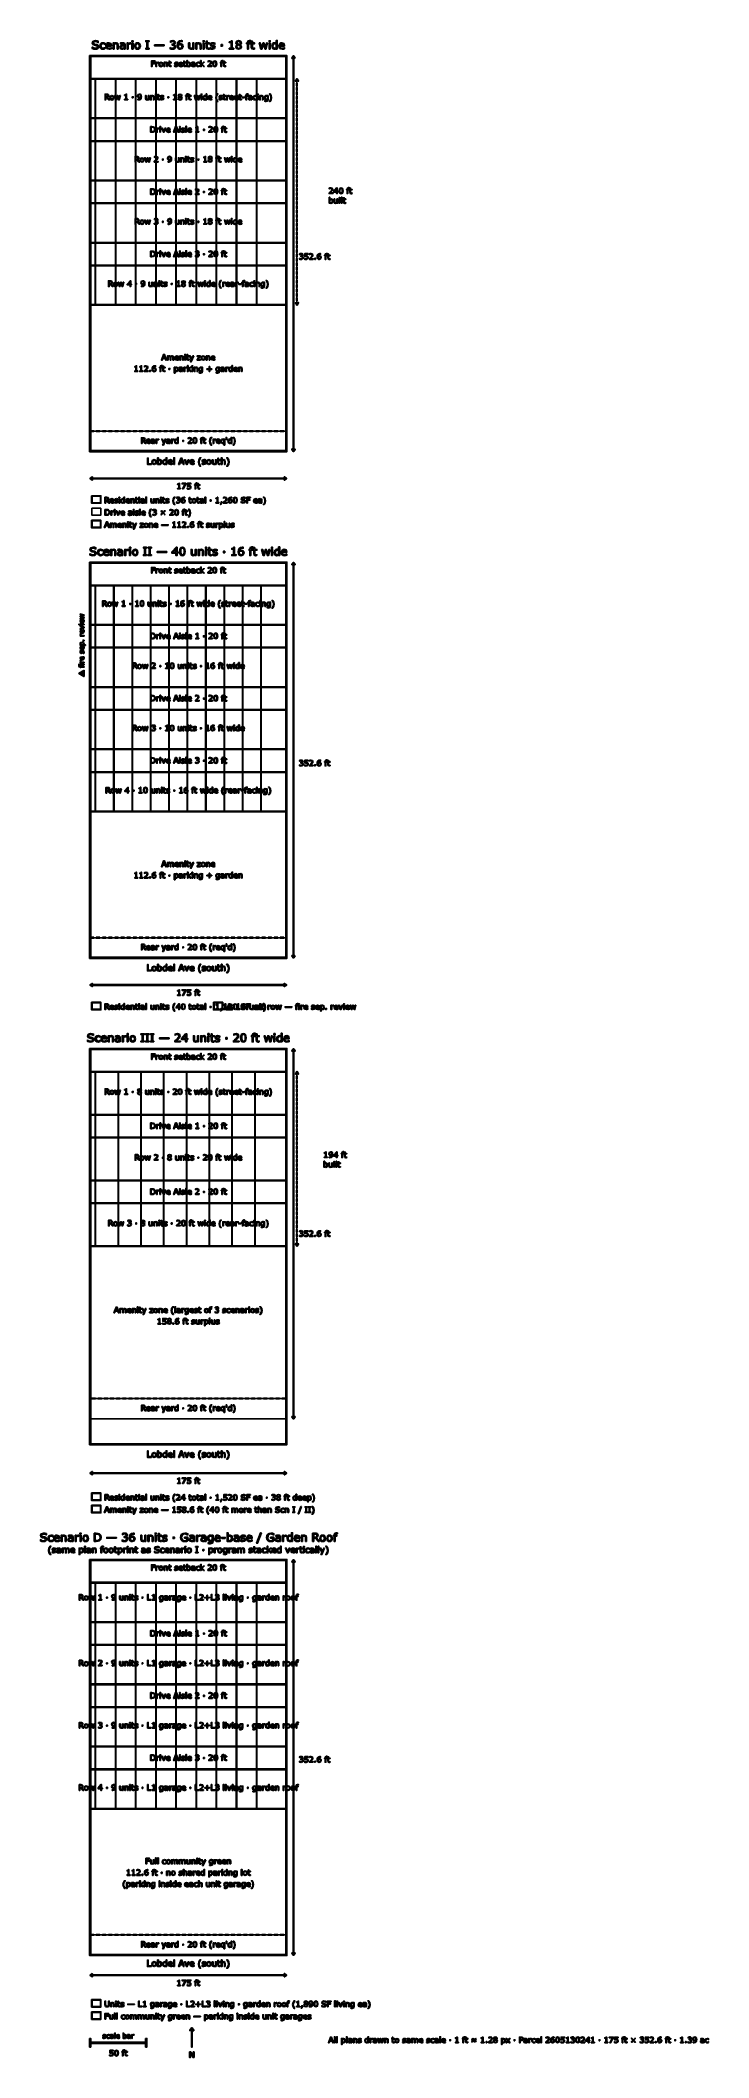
# Model space of a CAD drawing. Extents: x -3 to 198, y 3 to 612.
import ezdxf

# ---------------------------------------------------------------- set-up
doc = ezdxf.new("R2010")
doc.units = 0

msp = doc.modelspace()

# ---------------------------------------------------------------- linework, layer by layer
at = {"layer": 'Layer 1', "color": 7}
for points in [[(14.201699, 610.28512), (14.13284, 609.996249), (13.943059, 609.754404), (13.628996, 609.586455), (13.199048, 609.525994), (12.711999, 609.576378), (12.273654, 609.725852), (12.273654, 610.142364), (12.297167, 610.142364), (12.735512, 609.898839), (13.202408, 609.813186), (13.68274, 609.92907), (13.855727, 610.238094), (13.773432, 610.483299), (13.526548, 610.605901), (13.252793, 610.661324), (12.942089, 610.716747), (12.448321, 610.956912), (12.28877, 611.401975), (12.554128, 611.915897), (13.227601, 612.117435), (13.711291, 612.06705), (14.100931, 611.942769), (14.100931, 611.54977), (14.077418, 611.54977), (13.701214, 611.749628), (13.22592, 611.830243), (12.795973, 611.719397), (12.634743, 611.433886), (12.715358, 611.188681), (12.99919, 611.052643), (13.304856, 610.995541), (13.640752, 610.926682), (14.060623, 610.703311), (14.201699, 610.28512), (14.201699, 610.28512)], [(16.097834, 609.688904), (15.797207, 609.57134), (15.49658, 609.529353), (15.123735, 609.588135), (14.833184, 609.769519), (14.643403, 610.075185), (14.576224, 610.506812), (14.639204, 610.917445), (14.828146, 611.228989), (15.122055, 611.425488), (15.49658, 611.490988), (15.812323, 611.445642), (16.097834, 611.334796), (16.097834, 610.983784), (16.081039, 610.983784), (15.782091, 611.156771), (15.483143, 611.217232), (15.058234, 611.035848), (14.903722, 610.506812), (15.054875, 609.984492), (15.483143, 609.803109), (15.677963, 609.8283), (15.855988, 609.893799), (15.985308, 609.967697), (16.081039, 610.036555), (16.097834, 610.036555), (16.097834, 609.688904)], [(18.072905, 610.476581), (16.690692, 610.476581), (16.742755, 610.174274), (16.885511, 609.964339), (17.092088, 609.843416), (17.357446, 609.803109), (17.742047, 609.878685), (18.019162, 610.029839), (18.035957, 610.029839), (18.035957, 609.685545), (17.710138, 609.57302), (17.360806, 609.527673), (16.945134, 609.590654), (16.631911, 609.779596), (16.435411, 610.086101), (16.369911, 610.498414), (16.620154, 611.228989), (16.911544, 611.431786), (17.28187, 611.499385), (17.86633, 611.277694), (18.072906, 610.647888), (18.072905, 610.476581)], [(17.76556, 610.718426), (17.639599, 611.103027), (17.265074, 611.239066), (16.860319, 611.089592), (16.690692, 610.718426), (17.76556, 610.718426)], [(20.120194, 609.57134), (19.804451, 609.57134), (19.804451, 610.63949), (19.789335, 610.881336), (19.733912, 611.059361), (19.61299, 611.163489), (19.408093, 611.198758), (19.137696, 611.134938), (18.867299, 610.972028), (18.867299, 609.57134), (18.551557, 609.57134), (18.551557, 611.447321), (18.867299, 611.447321), (18.867299, 611.239066), (19.172965, 611.430526), (19.497105, 611.499385), (19.960642, 611.316322), (20.120193, 610.788964), (20.120194, 609.57134)], [(22.185956, 609.57134), (21.871893, 609.57134), (21.871893, 609.771198), (21.757689, 609.690583), (21.619971, 609.609968), (21.438587, 609.546148), (21.198421, 609.519276), (20.768474, 609.687224), (20.592128, 610.115492), (20.68282, 610.459786), (20.944819, 610.668042), (21.356292, 610.77049), (21.871893, 610.810798), (21.871893, 610.859503), (21.833265, 611.037528), (21.725778, 611.148373), (21.564548, 611.200438), (21.368049, 611.213873), (21.090934, 611.180284), (20.775192, 611.086232), (20.758396, 611.086232), (20.758396, 611.407013), (21.025434, 611.462436), (21.369727, 611.492667), (21.714021, 611.459078), (21.969302, 611.348232), (22.130533, 611.148373), (22.185956, 610.844387), (22.185956, 609.57134)], [(21.871893, 610.033197), (21.871893, 610.555517), (21.530958, 610.530326), (21.221934, 610.481621), (21.001921, 610.360698), (20.917948, 610.137327), (21.015358, 609.893802), (21.312626, 609.813187), (21.616612, 609.877007), (21.871893, 610.033199), (21.871893, 610.033197)], [(23.964528, 611.103027), (23.947732, 611.103027), (23.810015, 611.126541), (23.653823, 611.134939), (23.37167, 611.069439), (23.109671, 610.90317), (23.109671, 609.57134), (22.793928, 609.57134), (22.793928, 611.447321), (23.109671, 611.447321), (23.109671, 611.170207), (23.440528, 611.383501), (23.734438, 611.447321), (23.853681, 611.442284), (23.964527, 611.427168), (23.964528, 611.103027)], [(24.601051, 611.761385), (24.245001, 611.761385), (24.245001, 612.088883), (24.601051, 612.088883), (24.601051, 611.761385)], [(24.580898, 609.57134), (24.265155, 609.57134), (24.265155, 611.447321), (24.580898, 611.447321), (24.580898, 609.57134)], [(26.804531, 610.508491), (26.569404, 609.784634), (26.294389, 609.585616), (25.939599, 609.519276), (25.582289, 609.585616), (25.306434, 609.784634), (25.072986, 610.508491), (25.306434, 611.232348), (25.582289, 611.432626), (25.939599, 611.499385), (26.294389, 611.432626), (26.569404, 611.232348), (26.804531, 610.508491), (26.804531, 610.508491)], [(26.478713, 610.508491), (26.335956, 611.049284), (25.939599, 611.227309), (25.539882, 611.049284), (25.398805, 610.508491), (25.541561, 609.972736), (25.939599, 609.791352), (26.334277, 609.971057), (26.478713, 610.508491), (26.478713, 610.508491)], [(29.409409, 609.57134), (28.421874, 609.57134), (28.421874, 609.826621), (28.749372, 609.826621), (28.749372, 611.816807), (28.421874, 611.816807), (28.421874, 612.072089), (29.409409, 612.072089), (29.409409, 611.816807), (29.08191, 611.816807), (29.08191, 609.826621), (29.409409, 609.826621), (29.409409, 609.57134)], [(34.031343, 610.532004), (31.105685, 610.532004), (31.105685, 610.800721), (34.031343, 610.800721), (34.031343, 610.532004)], [(37.240832, 610.775529), (37.37351, 610.594145), (37.425575, 610.311991), (37.363435, 609.997928), (37.188768, 609.749365), (36.891501, 609.574699), (36.518656, 609.519276), (36.108862, 609.56966), (35.778003, 609.677147), (35.778003, 610.028159), (35.803192, 610.028159), (36.139088, 609.871967), (36.511933, 609.809826), (36.736982, 609.845096), (36.930122, 609.949224), (37.044327, 610.112133), (37.082956, 610.337184), (37.039289, 610.558875), (36.921724, 610.698272), (36.738662, 610.768811), (36.506892, 610.788964), (36.355739, 610.788964), (36.355739, 611.067758), (36.473304, 611.067758), (36.879738, 611.173565), (37.032571, 611.485949), (36.993942, 611.64382), (36.886455, 611.756346), (36.731944, 611.816807), (36.545522, 611.833602), (36.206265, 611.7765), (35.867012, 611.61527), (35.850211, 611.61527), (35.850211, 611.966282), (36.167634, 612.073768), (36.553914, 612.124153), (36.876375, 612.090563), (37.128297, 611.983076), (37.31136, 611.788256), (37.3735, 611.521219), (37.225706, 611.156771), (36.879732, 610.961951), (36.879732, 610.938438), (37.064477, 610.881335), (37.240822, 610.775528), (37.240832, 610.775529)], [(39.684479, 610.38253), (39.432556, 609.759442), (38.817866, 609.519276), (38.48197, 609.576378), (38.214932, 609.746006), (37.99156, 610.115492), (37.914305, 610.669721), (37.984843, 611.259219), (38.213252, 611.716038), (38.594495, 612.011627), (39.138647, 612.119114), (39.304916, 612.110716), (39.440954, 612.080486), (39.440954, 611.759705), (39.424153, 611.759705), (39.281397, 611.80673), (39.088257, 611.830244), (38.512196, 611.603513), (38.261951, 610.993862), (38.539067, 611.123181), (38.856487, 611.168528), (39.136961, 611.138297), (39.387204, 611.020733), (39.608895, 610.762093), (39.684473, 610.38253), (39.684479, 610.38253)], [(39.343545, 610.369094), (39.296518, 610.627734), (39.145364, 610.805759), (38.974058, 610.876298), (38.77756, 610.893093), (38.512201, 610.859504), (38.260279, 610.755376), (38.255225, 610.683158), (38.253638, 610.597505), (38.30738, 610.177634), (38.458533, 609.935789), (38.624803, 609.826623), (38.821301, 609.793033), (39.204224, 609.940827), (39.343622, 610.369095), (39.343545, 610.369094)], [(42.946033, 609.57134), (42.63029, 609.57134), (42.63029, 609.779596), (42.324625, 609.586455), (42.002165, 609.519276), (41.541986, 609.698981), (41.377397, 610.229697), (41.377397, 611.447321), (41.69314, 611.447321), (41.69314, 610.379171), (41.706581, 610.133966), (41.763683, 609.96098), (41.881245, 609.853493), (42.091181, 609.819903), (42.35822, 609.883724), (42.630296, 610.046633), (42.630296, 611.447321), (42.946038, 611.447321), (42.946033, 609.57134)], [(45.136077, 609.57134), (44.820334, 609.57134), (44.820334, 610.63949), (44.805226, 610.881336), (44.749804, 611.059361), (44.628881, 611.163489), (44.423986, 611.198758), (44.153587, 611.134938), (43.883191, 610.972028), (43.883191, 609.57134), (43.567449, 609.57134), (43.567449, 611.447321), (43.883191, 611.447321), (43.883191, 611.239066), (44.188856, 611.430526), (44.512997, 611.499385), (44.976533, 611.316322), (45.136084, 610.788964), (45.136077, 609.57134)], [(46.083305, 611.761385), (45.727255, 611.761385), (45.727255, 612.088883), (46.083305, 612.088883), (46.083305, 611.761385)], [(46.063152, 609.57134), (45.747409, 609.57134), (45.747409, 611.447321), (46.063152, 611.447321), (46.063152, 609.57134)], [(47.662019, 609.588136), (47.467198, 609.549507), (47.280776, 609.534392), (46.844111, 609.688904), (46.694637, 610.184351), (46.694637, 611.181963), (46.481341, 611.181963), (46.481341, 611.447322), (46.694637, 611.447322), (46.694637, 611.986435), (47.01038, 611.986435), (47.01038, 611.447321), (47.662019, 611.447321), (47.662019, 611.181963), (47.01038, 611.181963), (47.01038, 610.327107), (47.0171, 610.095338), (47.064125, 609.940826), (47.164894, 609.841737), (47.363072, 609.811506), (47.524303, 609.833339), (47.645226, 609.871967), (47.662027, 609.871967), (47.662019, 609.588136)], [(49.383486, 610.112134), (49.170192, 609.690584), (48.590771, 609.525995), (48.207848, 609.5747), (47.917299, 609.683866), (47.917299, 610.038237), (47.9341, 610.038237), (48.266636, 609.858532), (48.617647, 609.793033), (48.943468, 609.860212), (49.06103, 610.071827), (48.99721, 610.239775), (48.752008, 610.337184), (48.575661, 610.372454), (48.379163, 610.41612), (48.028151, 610.607581), (47.925702, 610.919965), (47.972726, 611.138297), (48.118842, 611.321361), (48.35733, 611.445643), (48.683148, 611.492668), (49.022404, 611.450681), (49.309596, 611.351592), (49.309596, 611.014016), (49.292795, 611.014016), (48.998885, 611.16349), (48.659629, 611.22563), (48.3674, 611.158451), (48.248157, 610.961952), (48.320375, 610.787286), (48.548784, 610.691555), (48.743605, 610.651248), (48.924987, 610.614299), (49.264243, 610.441312), (49.383486, 610.112134), (49.383486, 610.112134)], [(51.560096, 610.429556), (51.1587, 610.429556), (51.1587, 610.904849), (51.560096, 610.904849), (51.560096, 610.429556)], [(55.014791, 609.57134), (53.661126, 609.57134), (53.661126, 609.826621), (54.181767, 609.826621), (54.181767, 611.502744), (53.661126, 611.502744), (53.661126, 611.731154), (53.887858, 611.74795), (54.07092, 611.800014), (54.191842, 611.905821), (54.243907, 612.080487), (54.504228, 612.080487), (54.504228, 609.826622), (55.014791, 609.826622), (55.014791, 609.57134)], [(57.362706, 610.268325), (57.109103, 609.729211), (56.47426, 609.514238), (55.825978, 609.724173), (55.585814, 610.261607), (55.706736, 610.637811), (56.04767, 610.906528), (56.04767, 610.916606), (55.748723, 611.151734), (55.652994, 611.470835), (55.884761, 611.94109), (56.47426, 612.129192), (57.072154, 611.949487), (57.295525, 611.492668), (57.189719, 611.158451), (56.879014, 610.90317), (56.879014, 610.893092), (57.238423, 610.644529), (57.362706, 610.268325), (57.362706, 610.268325)], [(57.016732, 610.236415), (56.947874, 610.483299), (56.682516, 610.671401), (56.509529, 610.740259), (56.259286, 610.829272), (56.015761, 610.605901), (55.92507, 610.286799), (56.081261, 609.912275), (56.477617, 609.76448), (56.868938, 609.890442), (57.016732, 610.236415), (57.016732, 610.236415)], [(56.964667, 611.489308), (56.825271, 611.77482), (56.47258, 611.882307), (56.124928, 611.781538), (55.990568, 611.509462), (56.057748, 611.299527), (56.264324, 611.143335), (56.442348, 611.064399), (56.670758, 610.983784), (56.900847, 611.213873), (56.964667, 611.489308), (56.964667, 611.489308)], [(60.096901, 611.878948), (60.0801, 611.878948), (59.944062, 611.909179), (59.796266, 611.925974), (59.500679, 611.835283), (59.409985, 611.511142), (59.409985, 611.447322), (59.979331, 611.447322), (59.979331, 611.181964), (59.420063, 611.181964), (59.420063, 609.57134), (59.104321, 609.57134), (59.104321, 611.181963), (58.891027, 611.181963), (58.891027, 611.447321), (59.104321, 611.447321), (59.104321, 611.509462), (59.27059, 612.021704), (59.750922, 612.201409), (59.940702, 612.191331), (60.096893, 612.167817), (60.096901, 611.878948)], [(61.270861, 609.588135), (61.076041, 609.549507), (60.889618, 609.534391), (60.452953, 609.688903), (60.30348, 610.184351), (60.30348, 611.181963), (60.090183, 611.181963), (60.090183, 611.447321), (60.30348, 611.447321), (60.30348, 611.986435), (60.61922, 611.986435), (60.61922, 611.447321), (61.270861, 611.447321), (61.270861, 611.181963), (60.61922, 611.181963), (60.61922, 610.327107), (60.62594, 610.095338), (60.672964, 609.940826), (60.773733, 609.841737), (60.971911, 609.811506), (61.133143, 609.833339), (61.254065, 609.871967), (61.270866, 609.871967), (61.270861, 609.588135)], [(65.221001, 611.447321), (64.732271, 609.57134), (64.440042, 609.57134), (63.958032, 611.017374), (63.479378, 609.57134), (63.188829, 609.57134), (62.695061, 611.447321), (63.024239, 611.447321), (63.368533, 609.994569), (63.837107, 611.447321), (64.097428, 611.447321), (64.57776, 609.994569), (64.90358, 611.447321), (65.221001, 611.447321)], [(66.015395, 611.761385), (65.659346, 611.761385), (65.659346, 612.088883), (66.015395, 612.088883), (66.015395, 611.761385)], [(65.995242, 609.57134), (65.679499, 609.57134), (65.679499, 611.447321), (65.995242, 611.447321), (65.995242, 609.57134)], [(68.141621, 609.57134), (67.825879, 609.57134), (67.825879, 609.767839), (67.542044, 609.584776), (67.221264, 609.519276), (66.68719, 609.777916), (66.49069, 610.495055), (66.55787, 610.919964), (66.742612, 611.237386), (67.00797, 611.432206), (67.323713, 611.499385), (67.585711, 611.467475), (67.825879, 611.371745), (67.825879, 612.184614), (68.141621, 612.184614), (68.141621, 609.57134)], [(67.825879, 610.033197), (67.825879, 611.109745), (67.597469, 611.188681), (67.377455, 611.210514), (66.964304, 611.025772), (66.81651, 610.501773), (66.930715, 609.99289), (67.296842, 609.819904), (67.568918, 609.878685), (67.825879, 610.033198), (67.825879, 610.033197)], [(70.333345, 610.476581), (68.951131, 610.476581), (69.003193, 610.174274), (69.145952, 609.964339), (69.352528, 609.843416), (69.617886, 609.803109), (70.002486, 609.878685), (70.2796, 610.029839), (70.296401, 610.029839), (70.296401, 609.685545), (69.97058, 609.57302), (69.621249, 609.527673), (69.205577, 609.590654), (68.892354, 609.779596), (68.695854, 610.086101), (68.630354, 610.498414), (68.880599, 611.228989), (69.171988, 611.431786), (69.542313, 611.499385), (70.126774, 611.277694), (70.33335, 610.647888), (70.333345, 610.476581)], [(70.026, 610.718426), (69.900037, 611.103027), (69.525515, 611.239066), (69.120758, 611.089592), (68.951131, 610.718426), (70.026, 610.718426)], [(11.641652, 607.454676), (70.908244, 607.454676), (70.908244, 600.575518), (11.641652, 600.575518), (11.641652, 607.454676)], [(31.237783, 605.806329), (30.362257, 605.806329), (30.362257, 605.317987), (31.114535, 605.317987), (31.114535, 605.113349), (30.362257, 605.113349), (30.362257, 604.27968), (30.132038, 604.27968), (30.132038, 606.010967), (31.237783, 606.010967), (31.237783, 605.806329)], [(32.29353, 605.340079), (32.281915, 605.340079), (32.186572, 605.356356), (32.07844, 605.362169), (31.883101, 605.316823), (31.701719, 605.201714), (31.701719, 604.27968), (31.483128, 604.27968), (31.483128, 605.578436), (31.701719, 605.578436), (31.701719, 605.386588), (31.930773, 605.534253), (32.134248, 605.578436), (32.216801, 605.574949), (32.29354, 605.564485), (32.29353, 605.340079)], [(33.60624, 604.928477), (33.443458, 604.427345), (33.007441, 604.243636), (32.569096, 604.427345), (32.407478, 604.928477), (32.569096, 605.429608), (33.007441, 605.614481), (33.443458, 605.429608), (33.60624, 604.928477), (33.60624, 604.928477)], [(33.380672, 604.928477), (33.28184, 605.302872), (33.007441, 605.42612), (32.730714, 605.302872), (32.633045, 604.928477), (32.731875, 604.55757), (33.007441, 604.431996), (33.280678, 604.556407), (33.380672, 604.928477), (33.380672, 604.928477)], [(35.03057, 604.27968), (34.811979, 604.27968), (34.811979, 605.019169), (34.801502, 605.1866), (34.763132, 605.309848), (34.679415, 605.381937), (34.537564, 605.406355), (34.350366, 605.362172), (34.163169, 605.249388), (34.163169, 604.27968), (33.944578, 604.27968), (33.944578, 605.578436), (34.163169, 605.578436), (34.163169, 605.434259), (34.374782, 605.566809), (34.599188, 605.614481), (34.920098, 605.487744), (35.030556, 605.122651), (35.03057, 604.27968)], [(36.125851, 604.291308), (35.990974, 604.264566), (35.861913, 604.254102), (35.559606, 604.361072), (35.456125, 604.704074), (35.456125, 605.394728), (35.308458, 605.394728), (35.308458, 605.578438), (35.456125, 605.578438), (35.456125, 605.95167), (35.674715, 605.95167), (35.674715, 605.578438), (36.125851, 605.578438), (36.125851, 605.394728), (35.674715, 605.394728), (35.674715, 604.802905), (35.679372, 604.64245), (35.711929, 604.53548), (35.781692, 604.466879), (35.918891, 604.445951), (36.030513, 604.461066), (36.114227, 604.487809), (36.125843, 604.487809), (36.125851, 604.291308)], [(38.154795, 604.654077), (38.007128, 604.362234), (37.605991, 604.248288), (37.34089, 604.282007), (37.139741, 604.357584), (37.139741, 604.602916), (37.151356, 604.602916), (37.381575, 604.478505), (37.624584, 604.433159), (37.850151, 604.479667), (37.931542, 604.62617), (37.887357, 604.742442), (37.7176, 604.809879), (37.595517, 604.834295), (37.459479, 604.864526), (37.21647, 604.997076), (37.145543, 605.213342), (37.1781, 605.364495), (37.279255, 605.491231), (37.444363, 605.577272), (37.669931, 605.609828), (37.904798, 605.58076), (38.103624, 605.51216), (38.103624, 605.278454), (38.091983, 605.278454), (37.888508, 605.381936), (37.653638, 605.424956), (37.451324, 605.378447), (37.368772, 605.242409), (37.41877, 605.121487), (37.576898, 605.055212), (37.711774, 605.027307), (37.837348, 605.001727), (38.072216, 604.881967), (38.154771, 604.654074), (38.154795, 604.654077)], [(39.554706, 604.906386), (38.597789, 604.906386), (38.633833, 604.697097), (38.732665, 604.551757), (38.875678, 604.468042), (39.059388, 604.440136), (39.325651, 604.492459), (39.5175, 604.597103), (39.529116, 604.597103), (39.529116, 604.358746), (39.303548, 604.280844), (39.061703, 604.249451), (38.557083, 604.423858), (38.3757, 604.921502), (38.548944, 605.427284), (39.007056, 605.614482), (39.41168, 605.461003), (39.554695, 605.024984), (39.554706, 604.906386)], [(39.341928, 605.073818), (39.254725, 605.340081), (38.995438, 605.434261), (38.715224, 605.330779), (38.597789, 605.073818), (39.341928, 605.073818)], [(40.560457, 604.291308), (40.425581, 604.264566), (40.29652, 604.254102), (39.994213, 604.361072), (39.890732, 604.704074), (39.890732, 605.394728), (39.743068, 605.394728), (39.743068, 605.578438), (39.890732, 605.578438), (39.890732, 605.95167), (40.109322, 605.95167), (40.109322, 605.578438), (40.560457, 605.578438), (40.560457, 605.394728), (40.109322, 605.394728), (40.109322, 604.802905), (40.113979, 604.64245), (40.146536, 604.53548), (40.216299, 604.466879), (40.353498, 604.445951), (40.46512, 604.461066), (40.548837, 604.487809), (40.560452, 604.487809), (40.560457, 604.291308)], [(41.967346, 604.938943), (41.920837, 604.645937), (41.797589, 604.427346), (41.616205, 604.288983), (41.398778, 604.243637), (41.205767, 604.27038), (41.042985, 604.340143), (41.029034, 604.27968), (40.824395, 604.27968), (40.824395, 606.08887), (41.042985, 606.08887), (41.042985, 605.442398), (41.238322, 605.565647), (41.470866, 605.614481), (41.833634, 605.437747), (41.967346, 604.938941), (41.967346, 604.938943)], [(41.741778, 604.93313), (41.665041, 605.285433), (41.417381, 605.406356), (41.22437, 605.364498), (41.042985, 605.258691), (41.042985, 604.514551), (41.202278, 604.456415), (41.354595, 604.440138), (41.638297, 604.558735), (41.741778, 604.933131), (41.741778, 604.93313)], [(43.317262, 604.27968), (43.099835, 604.27968), (43.099835, 604.418043), (43.02077, 604.362233), (42.925427, 604.306422), (42.799854, 604.262239), (42.633584, 604.243636), (42.335928, 604.359908), (42.213842, 604.656401), (42.27663, 604.894758), (42.458015, 605.038936), (42.742881, 605.109861), (43.099835, 605.137767), (43.099835, 605.171485), (43.073091, 605.294734), (42.998677, 605.371473), (42.887058, 605.407517), (42.75102, 605.41682), (42.55917, 605.393566), (42.34058, 605.328453), (42.328965, 605.328453), (42.328965, 605.550533), (42.513837, 605.588902), (42.752194, 605.609831), (42.990552, 605.586577), (43.167285, 605.509837), (43.278905, 605.371474), (43.317275, 605.161022), (43.317262, 604.27968)], [(43.099835, 604.599427), (43.099835, 604.961033), (42.863803, 604.943592), (42.649861, 604.909873), (42.497546, 604.826157), (42.43941, 604.671516), (42.506849, 604.502921), (42.71265, 604.447111), (42.923102, 604.491294), (43.099835, 604.599427), (43.099835, 604.599427)], [(44.698573, 604.36107), (44.490446, 604.27968), (44.28232, 604.250612), (44.024196, 604.291307), (43.823046, 604.416881), (43.691657, 604.628495), (43.645149, 604.927314), (43.819556, 605.427283), (44.28232, 605.608667), (44.500911, 605.577274), (44.698573, 605.500534), (44.698573, 605.257526), (44.686957, 605.257526), (44.479995, 605.377286), (44.273031, 605.419144), (43.978862, 605.29357), (43.871894, 604.927314), (43.976536, 604.565709), (44.273031, 604.440135), (44.407904, 604.457576), (44.531152, 604.502922), (44.620682, 604.554082), (44.686957, 604.601753), (44.698573, 604.601753), (44.698573, 604.36107)], [(46.157782, 604.27968), (45.869429, 604.27968), (45.348531, 604.848249), (45.20668, 604.713374), (45.20668, 604.27968), (44.98809, 604.27968), (44.98809, 606.08887), (45.20668, 606.08887), (45.20668, 604.928477), (45.838036, 605.578436), (46.1136, 605.578436), (45.510149, 604.978474), (46.157782, 604.27968)], [(48.369273, 604.27968), (47.197252, 604.27968), (47.197252, 604.522688), (47.441425, 604.731977), (47.67048, 604.940104), (47.976274, 605.283106), (48.058827, 605.55867), (47.969297, 605.769122), (47.72164, 605.845862), (47.492585, 605.808655), (47.251902, 605.694708), (47.240287, 605.694708), (47.240287, 605.938879), (47.460041, 606.013293), (47.727466, 606.047012), (48.144883, 605.91795), (48.296036, 605.570297), (48.270451, 605.385425), (48.197199, 605.223807), (48.090228, 605.081956), (47.942564, 604.927314), (47.685604, 604.69012), (47.437943, 604.478505), (48.369281, 604.478505), (48.369273, 604.27968)], [(49.880806, 605.145905), (49.734304, 604.461064), (49.282007, 604.243636), (48.826221, 604.464552), (48.683209, 605.14358), (48.828547, 605.824933), (49.282007, 606.045849), (49.73663, 605.821444), (49.880806, 605.145905), (49.880806, 605.145905)], [(49.575012, 604.618031), (49.629659, 604.838948), (49.644767, 605.145905), (49.629659, 605.452863), (49.57385, 605.673779), (49.462228, 605.808655), (49.282007, 605.854), (49.100623, 605.808655), (48.987839, 605.671454), (48.933192, 605.447049), (48.919248, 605.14358), (48.932028, 604.84011), (48.986675, 604.621519), (49.094807, 604.483156), (49.282005, 604.435484), (49.46339, 604.48083), (49.575009, 604.618031), (49.575012, 604.618031)], [(51.788828, 605.877255), (51.777213, 605.877255), (51.683035, 605.898183), (51.580715, 605.909812), (51.376076, 605.847025), (51.313291, 605.62262), (51.313291, 605.578437), (51.70745, 605.578437), (51.70745, 605.394727), (51.320265, 605.394727), (51.320265, 604.27968), (51.101674, 604.27968), (51.101674, 605.394727), (50.954011, 605.394727), (50.954011, 605.578436), (51.101674, 605.578436), (51.101674, 605.621457), (51.216784, 605.976086), (51.549322, 606.100497), (51.680709, 606.09352), (51.788841, 606.077243), (51.788828, 605.877255)], [(52.601569, 604.291307), (52.466692, 604.264565), (52.337632, 604.2541), (52.035324, 604.36107), (51.931843, 604.704072), (51.931843, 605.394727), (51.784177, 605.394727), (51.784177, 605.578436), (51.931843, 605.578436), (51.931843, 605.951669), (52.150434, 605.951669), (52.150434, 605.578436), (52.601569, 605.578436), (52.601569, 605.394727), (52.150434, 605.394727), (52.150434, 604.802903), (52.15509, 604.642448), (52.187645, 604.535478), (52.257407, 604.466878), (52.394609, 604.44595), (52.506229, 604.461065), (52.589946, 604.487808), (52.601561, 604.487808), (52.601569, 604.291307)], [(72.958762, 607.498601), (72.535533, 606.863498), (72.523838, 606.803858), (72.557758, 606.753428), (72.617398, 606.74173), (72.667829, 606.775647), (73.024908, 607.311532), (73.381992, 606.775649), (73.432422, 606.741732), (73.492061, 606.753429), (73.525981, 606.803859), (73.514286, 606.8635), (73.091054, 607.498601), (73.024908, 607.534093), (72.958762, 607.498601), (72.958762, 607.498601)], [(73.024908, 607.454676), (73.024908, 488.127743)], [(13.22915, 600.575518), (13.22915, 532.313104)], [(19.314559, 600.575518), (19.314559, 532.313104)], [(25.399968, 600.575518), (25.399968, 532.313104)], [(31.485377, 600.575518), (31.485377, 532.313104)], [(37.570786, 600.575518), (37.570786, 532.313104)], [(43.656195, 600.575518), (43.656195, 532.313104)], [(49.741604, 600.575518), (49.741604, 532.313104)], [(55.827013, 600.575518), (55.827013, 532.313104)], [(61.912422, 600.575518), (61.912422, 532.313104)], [(74.017094, 600.619443), (73.593865, 599.98434), (73.58217, 599.9247), (73.61609, 599.87427), (73.67573, 599.862572), (73.726161, 599.896489), (74.08324, 600.432374), (74.440324, 599.896491), (74.490754, 599.862574), (74.550393, 599.874271), (74.584313, 599.924701), (74.572618, 599.984342), (74.149386, 600.619443), (74.08324, 600.654935), (74.017094, 600.619443), (74.017094, 600.619443)], [(73.977304, 600.575518), (73.977304, 599.781769), (74.189176, 599.781769), (74.189176, 600.575518), (73.977304, 600.575518)], [(73.977304, 599.252603), (73.977304, 598.458854), (74.189176, 598.458854), (74.189176, 599.252603), (73.977304, 599.252603)], [(73.977304, 597.929688), (73.977304, 597.135939), (74.189176, 597.135939), (74.189176, 597.929688), (73.977304, 597.929688)], [(74.08324, 600.575518), (74.08324, 532.313104)], [(17.560146, 594.225526), (17.261328, 594.225526), (16.682294, 594.913855), (16.357896, 594.913855), (16.357896, 594.225526), (16.127677, 594.225526), (16.127677, 595.956813), (16.612531, 595.956813), (16.874143, 595.935885), (17.062503, 595.863797), (17.209005, 595.713806), (17.262491, 595.485913), (17.16831, 595.171979), (16.909024, 594.982456), (17.560146, 594.225526)], [(17.021808, 595.469634), (16.995065, 595.601022), (16.909024, 595.69869), (16.790427, 595.745199), (16.628809, 595.75915), (16.357896, 595.75915), (16.357896, 595.105702), (16.590439, 595.105702), (16.781125, 595.124305), (16.919489, 595.196394), (16.996228, 595.308015), (17.021808, 595.469632), (17.021808, 595.469634)], [(18.814719, 594.874323), (18.651939, 594.373191), (18.215919, 594.189482), (17.777575, 594.373191), (17.615957, 594.874323), (17.777575, 595.375454), (18.215919, 595.560327), (18.651939, 595.375454), (18.814719, 594.874323), (18.814719, 594.874323)], [(18.589152, 594.874323), (18.490321, 595.248718), (18.215919, 595.371966), (17.939193, 595.248718), (17.841524, 594.874323), (17.940355, 594.503416), (18.215919, 594.377842), (18.489158, 594.502253), (18.589152, 594.874323), (18.589152, 594.874323)], [(20.78669, 595.524282), (20.448338, 594.225526), (20.246026, 594.225526), (19.912325, 595.226626), (19.580951, 594.225526), (19.3798, 594.225526), (19.037961, 595.524282), (19.265854, 595.524282), (19.504211, 594.518531), (19.82861, 595.524282), (20.008831, 595.524282), (20.341368, 594.518531), (20.566936, 595.524282), (20.78669, 595.524282)], [(22.984227, 594.225526), (22.047076, 594.225526), (22.047076, 594.402259), (22.407519, 594.402259), (22.407519, 595.562652), (22.047076, 595.562652), (22.047076, 595.720782), (22.204043, 595.73241), (22.330779, 595.768454), (22.414495, 595.841705), (22.450539, 595.962628), (22.630761, 595.962628), (22.630761, 594.40226), (22.984227, 594.40226), (22.984227, 594.225526)], [(24.646914, 594.819675), (24.369025, 594.819675), (24.369025, 595.148724), (24.646914, 595.148724), (24.646914, 594.819675)], [(27.135132, 595.195233), (27.082808, 594.783631), (26.927003, 594.468534), (26.661905, 594.263896), (26.28751, 594.191807), (26.173563, 594.198784), (26.07822, 594.218551), (26.07822, 594.44063), (26.089846, 594.44063), (26.185189, 594.406912), (26.32239, 594.391796), (26.724693, 594.545275), (26.894449, 594.97083), (26.690972, 594.877812), (26.482845, 594.849907), (26.288671, 594.870835), (26.115426, 594.952226), (25.960784, 595.132447), (25.909625, 595.394059), (26.084033, 595.825427), (26.509589, 595.991696), (26.742131, 595.952163), (26.929329, 595.835892), (27.081647, 595.58707), (27.135132, 595.195234), (27.135132, 595.195233)], [(26.900262, 595.24523), (26.863056, 595.534747), (26.760737, 595.704504), (26.643302, 595.778918), (26.507264, 595.802172), (26.242163, 595.697527), (26.145658, 595.40336), (26.177051, 595.223138), (26.282859, 595.101053), (26.397968, 595.052219), (26.537495, 595.04059), (26.721203, 595.065009), (26.895611, 595.135934), (26.897992, 595.183606), (26.900373, 595.24523), (26.900262, 595.24523)], [(29.421034, 594.225526), (29.202444, 594.225526), (29.202444, 594.369703), (28.99083, 594.235991), (28.767588, 594.189482), (28.449004, 594.313892), (28.335056, 594.681311), (28.335056, 595.524282), (28.553647, 595.524282), (28.553647, 594.784794), (28.56296, 594.615037), (28.602491, 594.495277), (28.683882, 594.420863), (28.829223, 594.397608), (29.014095, 594.441792), (29.202454, 594.554575), (29.202454, 595.524282), (29.421045, 595.524282), (29.421034, 594.225526)], [(30.937219, 594.225526), (30.718629, 594.225526), (30.718629, 594.965015), (30.708151, 595.132446), (30.669781, 595.255694), (30.586065, 595.327783), (30.444214, 595.352201), (30.257016, 595.308018), (30.069818, 595.195234), (30.069818, 594.225526), (29.851228, 594.225526), (29.851228, 595.524282), (30.069818, 595.524282), (30.069818, 595.380105), (30.281434, 595.512655), (30.505838, 595.560327), (30.826748, 595.43359), (30.937206, 595.068497), (30.937219, 594.225526)], [(31.592993, 595.741711), (31.346497, 595.741711), (31.346497, 595.968441), (31.592993, 595.968441), (31.592993, 595.741711)], [(31.579039, 594.225526), (31.360449, 594.225526), (31.360449, 595.524282), (31.579039, 595.524282), (31.579039, 594.225526)], [(32.685949, 594.237152), (32.551072, 594.210409), (32.422011, 594.199945), (32.119704, 594.306915), (32.016223, 594.649917), (32.016223, 595.340572), (31.868557, 595.340572), (31.868557, 595.524281), (32.016223, 595.524281), (32.016223, 595.897514), (32.234814, 595.897514), (32.234814, 595.524281), (32.685949, 595.524281), (32.685949, 595.340572), (32.234814, 595.340572), (32.234814, 594.748748), (32.23947, 594.588293), (32.272025, 594.481323), (32.34179, 594.412723), (32.478989, 594.391794), (32.590612, 594.40691), (32.674326, 594.433652), (32.685941, 594.433652), (32.685949, 594.237152)], [(33.877734, 594.59992), (33.73007, 594.308078), (33.32893, 594.194131), (33.063832, 594.22785), (32.862682, 594.303427), (32.862682, 594.548762), (32.874298, 594.548762), (33.104516, 594.424351), (33.347525, 594.379005), (33.573093, 594.425513), (33.654481, 594.572016), (33.610299, 594.688288), (33.440542, 594.755725), (33.318456, 594.780144), (33.182418, 594.810375), (32.939411, 594.942925), (32.868485, 595.15919), (32.901042, 595.310344), (33.002197, 595.43708), (33.167302, 595.523121), (33.39287, 595.555677), (33.62774, 595.526609), (33.826563, 595.458009), (33.826563, 595.224302), (33.814948, 595.224302), (33.611471, 595.327784), (33.376603, 595.370805), (33.17429, 595.324296), (33.091737, 595.188258), (33.141733, 595.067335), (33.299863, 595.00106), (33.43474, 594.973155), (33.560314, 594.947575), (33.795181, 594.827815), (33.877734, 594.599923), (33.877734, 594.59992)], [(35.384616, 594.819674), (35.106727, 594.819674), (35.106727, 595.148723), (35.384616, 595.148723), (35.384616, 594.819674)], [(37.77633, 594.225526), (36.839177, 594.225526), (36.839177, 594.402259), (37.199621, 594.402259), (37.199621, 595.562652), (36.839177, 595.562652), (36.839177, 595.720782), (36.996143, 595.73241), (37.122881, 595.768454), (37.206598, 595.841705), (37.242642, 595.962628), (37.422863, 595.962628), (37.422863, 594.40226), (37.77633, 594.40226), (37.77633, 594.225526)], [(39.401809, 594.708054), (39.226239, 594.334822), (38.78673, 594.185994), (38.337921, 594.331333), (38.171654, 594.703403), (38.255368, 594.963852), (38.4914, 595.149887), (38.4914, 595.156864), (38.284438, 595.319644), (38.218162, 595.540561), (38.378616, 595.866122), (38.78673, 595.996346), (39.20066, 595.871936), (39.3553, 595.555676), (39.282048, 595.324295), (39.066947, 595.147562), (39.066947, 595.140585), (39.315766, 594.968503), (39.401809, 594.708054), (39.401809, 594.708054)], [(39.16229, 594.685962), (39.114617, 594.856882), (38.930907, 594.987106), (38.811148, 595.034778), (38.637902, 595.096402), (38.46931, 594.94176), (38.406522, 594.720844), (38.514654, 594.461558), (38.789056, 594.359239), (39.05997, 594.446442), (39.16229, 594.685962), (39.16229, 594.685962)], [(39.126246, 595.55335), (39.029739, 595.751012), (38.785569, 595.825426), (38.544885, 595.755663), (38.451869, 595.567303), (38.498377, 595.421963), (38.641392, 595.31383), (38.76464, 595.259182), (38.922768, 595.203372), (39.08206, 595.362665), (39.126246, 595.55335), (39.126246, 595.55335)], [(41.294715, 595.823101), (41.283073, 595.823101), (41.188892, 595.844029), (41.086575, 595.855658), (40.881936, 595.792871), (40.819148, 595.568466), (40.819148, 595.524283), (41.213311, 595.524283), (41.213311, 595.340573), (40.826125, 595.340573), (40.826125, 594.225526), (40.607535, 594.225526), (40.607535, 595.340573), (40.459868, 595.340573), (40.459868, 595.524282), (40.607535, 595.524282), (40.607535, 595.567303), (40.722644, 595.921932), (41.05518, 596.046343), (41.186569, 596.039366), (41.294702, 596.023089), (41.294715, 595.823101)], [(42.107453, 594.237153), (41.972579, 594.210411), (41.843518, 594.199946), (41.541211, 594.306916), (41.437727, 594.649918), (41.437727, 595.340573), (41.290064, 595.340573), (41.290064, 595.524282), (41.437727, 595.524282), (41.437727, 595.897515), (41.656321, 595.897515), (41.656321, 595.524282), (42.107453, 595.524282), (42.107453, 595.340573), (41.656321, 595.340573), (41.656321, 594.748749), (41.660977, 594.588294), (41.693534, 594.481324), (41.763297, 594.412724), (41.900499, 594.391796), (42.012119, 594.406911), (42.095835, 594.433654), (42.10745, 594.433654), (42.107453, 594.237153)], [(44.842167, 595.524282), (44.503816, 594.225526), (44.301502, 594.225526), (43.967802, 595.226626), (43.636428, 594.225526), (43.435279, 594.225526), (43.09344, 595.524282), (43.321331, 595.524282), (43.559688, 594.518531), (43.884088, 595.524282), (44.064309, 595.524282), (44.396847, 594.518531), (44.622415, 595.524282), (44.842167, 595.524282)], [(45.392135, 595.741711), (45.145636, 595.741711), (45.145636, 595.968441), (45.392135, 595.968441), (45.392135, 595.741711)], [(45.378181, 594.225526), (45.15959, 594.225526), (45.15959, 595.524282), (45.378181, 595.524282), (45.378181, 594.225526)], [(46.864134, 594.225526), (46.645544, 594.225526), (46.645544, 594.361564), (46.449043, 594.234828), (46.226965, 594.189482), (45.857221, 594.36854), (45.721183, 594.865021), (45.767692, 595.159189), (45.895591, 595.378943), (46.079299, 595.513818), (46.29789, 595.560327), (46.479274, 595.538234), (46.645544, 595.471959), (46.645544, 596.034715), (46.864134, 596.034715), (46.864134, 594.225526)], [(46.645544, 594.545273), (46.645544, 595.290576), (46.487413, 595.345224), (46.335098, 595.360339), (46.04907, 595.23244), (45.946751, 594.869672), (46.025814, 594.517368), (46.279287, 594.397609), (46.467649, 594.438304), (46.645544, 594.545273), (46.645544, 594.545273)], [(48.381481, 594.852231), (47.424566, 594.852231), (47.46061, 594.642942), (47.55944, 594.497602), (47.702455, 594.413886), (47.886163, 594.385981), (48.152426, 594.438303), (48.344275, 594.542948), (48.35589, 594.542948), (48.35589, 594.304591), (48.130323, 594.226689), (47.888475, 594.195295), (47.383857, 594.369703), (47.202472, 594.867346), (47.375719, 595.373129), (47.833828, 595.560327), (48.238455, 595.406848), (48.381467, 594.970829), (48.381481, 594.852231)], [(48.168706, 595.019663), (48.081502, 595.285925), (47.822216, 595.380105), (47.541999, 595.276623), (47.424566, 595.019663), (48.168706, 595.019663)], [(50.24532, 593.746486), (49.979057, 593.746486), (49.659308, 594.26157), (49.545363, 594.890601), (49.659308, 595.519631), (49.979057, 596.034716), (50.24532, 596.034716), (50.24532, 596.023087), (50.065099, 595.826588), (49.906968, 595.568465), (49.793023, 595.253368), (49.750002, 594.8906), (49.791859, 594.526669), (49.906968, 594.212735), (50.066261, 593.954612), (50.24532, 593.758112), (50.24532, 593.746486)], [(51.559191, 594.599921), (51.411525, 594.308079), (51.010388, 594.194133), (50.745289, 594.227851), (50.544137, 594.303428), (50.544137, 594.548762), (50.555752, 594.548762), (50.785971, 594.424351), (51.028978, 594.379005), (51.254545, 594.425513), (51.335936, 594.572016), (51.291753, 594.688288), (51.121997, 594.755725), (50.99991, 594.780144), (50.863872, 594.810375), (50.620864, 594.942925), (50.549939, 595.15919), (50.582494, 595.310344), (50.683652, 595.43708), (50.848757, 595.523121), (51.074324, 595.555677), (51.309192, 595.526609), (51.508018, 595.458009), (51.508018, 595.224302), (51.496403, 595.224302), (51.292928, 595.327784), (51.058061, 595.370805), (50.855747, 595.324296), (50.773195, 595.188258), (50.82319, 595.067335), (50.981321, 595.00106), (51.116195, 594.973155), (51.241768, 594.947575), (51.476639, 594.827815), (51.559191, 594.599923), (51.559191, 594.599921)], [(52.54634, 594.237153), (52.411463, 594.210411), (52.282402, 594.199946), (51.980095, 594.306916), (51.876614, 594.649918), (51.876614, 595.340573), (51.728948, 595.340573), (51.728948, 595.524282), (51.876614, 595.524282), (51.876614, 595.897515), (52.095205, 595.897515), (52.095205, 595.524282), (52.54634, 595.524282), (52.54634, 595.340573), (52.095205, 595.340573), (52.095205, 594.748749), (52.099861, 594.588294), (52.132416, 594.481324), (52.202178, 594.412724), (52.33938, 594.391796), (52.451, 594.406911), (52.534717, 594.433654), (52.546358, 594.433654), (52.54634, 594.237153)], [(53.62069, 595.285925), (53.609075, 595.285925), (53.513732, 595.302202), (53.405597, 595.308015), (53.210261, 595.262669), (53.028878, 595.14756), (53.028878, 594.225526), (52.810285, 594.225526), (52.810285, 595.524282), (53.028878, 595.524282), (53.028878, 595.332434), (53.257933, 595.480099), (53.461408, 595.524282), (53.543961, 595.520795), (53.6207, 595.510331), (53.62069, 595.285925)], [(54.913633, 594.852231), (53.956715, 594.852231), (53.99276, 594.642942), (54.091592, 594.497602), (54.234607, 594.413886), (54.418315, 594.385981), (54.684578, 594.438303), (54.876427, 594.542948), (54.888042, 594.542948), (54.888042, 594.304591), (54.662475, 594.226689), (54.42063, 594.195295), (53.916009, 594.369703), (53.734627, 594.867346), (53.907871, 595.373129), (54.365983, 595.560327), (54.770607, 595.406848), (54.913622, 594.970829), (54.913633, 594.852231)], [(54.700855, 595.019663), (54.613651, 595.285925), (54.354365, 595.380105), (54.074151, 595.276623), (53.956715, 595.019663), (54.700855, 595.019663)], [(56.33215, 594.852231), (55.375232, 594.852231), (55.411276, 594.642942), (55.510109, 594.497602), (55.653121, 594.413886), (55.836832, 594.385981), (56.103095, 594.438303), (56.294941, 594.542948), (56.306556, 594.542948), (56.306556, 594.304591), (56.080989, 594.226689), (55.839144, 594.195295), (55.334523, 594.369703), (55.153139, 594.867346), (55.326385, 595.373129), (55.784497, 595.560327), (56.189121, 595.406848), (56.332136, 594.970829), (56.33215, 594.852231)], [(56.119372, 595.019663), (56.032168, 595.285925), (55.772882, 595.380105), (55.492667, 595.276623), (55.375232, 595.019663), (56.119372, 595.019663)], [(57.337901, 594.237153), (57.203025, 594.210411), (57.073964, 594.199946), (56.771656, 594.306916), (56.668175, 594.649918), (56.668175, 595.340573), (56.520509, 595.340573), (56.520509, 595.524282), (56.668175, 595.524282), (56.668175, 595.897515), (56.886766, 595.897515), (56.886766, 595.524282), (57.337901, 595.524282), (57.337901, 595.340573), (56.886766, 595.340573), (56.886766, 594.748749), (56.891422, 594.588294), (56.923979, 594.481324), (56.993742, 594.412724), (57.130942, 594.391796), (57.242564, 594.406911), (57.326278, 594.433654), (57.337893, 594.433654), (57.337901, 594.237153)], [(58.243659, 594.877811), (57.518122, 594.877811), (57.518122, 595.088263), (58.243659, 595.088263), (58.243659, 594.877811)], [(59.33545, 595.823101), (59.323835, 595.823101), (59.229654, 595.844029), (59.127334, 595.855658), (58.922698, 595.792871), (58.859909, 595.568466), (58.859909, 595.524283), (59.254072, 595.524283), (59.254072, 595.340573), (58.866886, 595.340573), (58.866886, 594.225526), (58.648296, 594.225526), (58.648296, 595.340573), (58.50063, 595.340573), (58.50063, 595.524282), (58.648296, 595.524282), (58.648296, 595.567303), (58.763403, 595.921932), (59.095941, 596.046343), (59.227328, 596.039366), (59.33546, 596.023089), (59.33545, 595.823101)], [(60.483055, 594.225526), (60.265626, 594.225526), (60.265626, 594.363889), (60.18656, 594.308079), (60.091218, 594.252268), (59.965644, 594.208085), (59.799375, 594.189482), (59.501719, 594.305754), (59.379635, 594.602247), (59.442421, 594.840604), (59.623806, 594.984782), (59.908671, 595.055707), (60.265626, 595.083613), (60.265626, 595.117331), (60.238882, 595.24058), (60.164468, 595.317319), (60.052848, 595.353363), (59.91681, 595.362666), (59.724961, 595.339412), (59.50637, 595.274299), (59.494755, 595.274299), (59.494755, 595.496379), (59.67963, 595.534748), (59.917985, 595.555677), (60.156342, 595.532423), (60.333076, 595.455683), (60.444698, 595.31732), (60.483068, 595.106868), (60.483055, 594.225526)], [(60.265626, 594.545273), (60.265626, 594.906879), (60.029594, 594.889438), (59.815655, 594.855719), (59.663337, 594.772003), (59.605203, 594.617362), (59.67264, 594.448767), (59.87844, 594.392957), (60.088892, 594.43714), (60.265626, 594.545273), (60.265626, 594.545273)], [(61.864363, 594.306916), (61.656237, 594.225526), (61.448111, 594.196458), (61.189986, 594.237153), (60.988837, 594.362727), (60.85745, 594.574341), (60.810939, 594.87316), (60.985347, 595.373129), (61.448111, 595.554513), (61.666701, 595.52312), (61.864363, 595.44638), (61.864363, 595.203372), (61.852721, 595.203372), (61.645759, 595.323132), (61.438795, 595.36499), (61.144626, 595.239416), (61.037658, 594.87316), (61.142303, 594.511555), (61.438795, 594.385981), (61.573671, 594.403422), (61.696919, 594.448768), (61.786449, 594.499928), (61.852721, 594.547599), (61.864363, 594.547599), (61.864363, 594.306916)], [(62.379448, 595.741711), (62.132952, 595.741711), (62.132952, 595.968441), (62.379448, 595.968441), (62.379448, 595.741711)], [(62.365494, 594.225526), (62.146903, 594.225526), (62.146903, 595.524282), (62.365494, 595.524282), (62.365494, 594.225526)], [(63.884005, 594.225526), (63.665414, 594.225526), (63.665414, 594.965015), (63.654937, 595.132446), (63.616567, 595.255694), (63.53285, 595.327783), (63.390999, 595.352201), (63.203801, 595.308018), (63.016604, 595.195234), (63.016604, 594.225526), (62.798013, 594.225526), (62.798013, 595.524282), (63.016604, 595.524282), (63.016604, 595.380105), (63.228217, 595.512655), (63.452623, 595.560327), (63.773533, 595.43359), (63.883991, 595.068497), (63.884005, 594.225526)], [(65.358332, 594.373191), (65.20834, 593.888338), (64.746741, 593.733696), (64.544428, 593.748812), (64.351417, 593.789507), (64.351417, 594.012749), (64.363059, 594.012749), (64.532815, 593.961589), (64.765357, 593.930196), (64.950232, 593.956938), (65.064177, 594.031352), (65.122314, 594.140648), (65.13975, 594.283662), (65.13975, 594.40226), (64.950229, 594.283662), (64.721172, 594.245292), (64.351427, 594.412724), (64.215389, 594.887113), (64.261898, 595.175467), (64.390961, 595.385919), (64.574669, 595.513818), (64.789773, 595.560327), (64.978132, 595.537073), (65.13975, 595.468472), (65.153693, 595.524283), (65.358332, 595.524283), (65.358332, 594.373191)], [(65.139739, 594.58248), (65.139739, 595.290576), (64.97696, 595.346386), (64.828132, 595.363828), (64.544428, 595.242905), (64.440946, 594.891764), (64.517686, 594.560389), (64.772321, 594.447606), (64.963008, 594.48365), (65.139739, 594.582481), (65.139739, 594.58248)], [(66.444311, 594.890601), (66.330363, 594.26157), (66.010617, 593.746486), (65.744354, 593.746486), (65.744354, 593.758112), (65.923413, 593.954611), (66.082705, 594.212735), (66.19665, 594.526669), (66.239672, 594.8906), (66.19665, 595.253368), (66.082705, 595.568464), (65.923413, 595.826588), (65.744354, 596.023087), (65.744354, 596.034715), (66.010617, 596.034715), (66.330363, 595.519631), (66.444311, 594.890601), (66.444311, 594.890601)], [(73.977304, 596.606773), (73.977304, 595.813024), (74.189176, 595.813024), (74.189176, 596.606773), (73.977304, 596.606773)], [(73.977304, 595.283858), (73.977304, 594.490109), (74.189176, 594.490109), (74.189176, 595.283858), (73.977304, 595.283858)], [(73.977304, 593.960943), (73.977304, 593.167194), (74.189176, 593.167194), (74.189176, 593.960943), (73.977304, 593.960943)], [(73.977304, 592.638028), (73.977304, 591.844279), (74.189176, 591.844279), (74.189176, 592.638028), (73.977304, 592.638028)], [(73.977304, 591.315113), (73.977304, 590.521364), (74.189176, 590.521364), (74.189176, 591.315113), (73.977304, 591.315113)], [(11.641652, 588.669283), (70.908244, 588.669283), (70.908244, 581.790125), (11.641652, 581.790125), (11.641652, 588.669283)], [(31.333125, 585.299856), (31.229644, 584.871975), (30.956404, 584.574319), (30.691305, 584.468512), (30.307607, 584.435955), (29.870426, 584.435955), (29.870426, 586.167243), (30.302958, 586.167243), (30.705257, 586.130035), (30.95873, 586.030041), (31.234296, 585.735875), (31.333125, 585.299856), (31.333125, 585.299856)], [(31.092442, 585.303348), (31.021518, 585.646351), (30.809902, 585.866103), (30.592473, 585.946332), (30.31691, 585.969589), (30.100645, 585.969589), (30.100645, 584.633625), (30.31691, 584.633625), (30.606427, 584.658046), (30.83432, 584.748737), (31.027331, 584.966166), (31.092442, 585.303353), (31.092442, 585.303348)], [(32.498169, 585.496359), (32.486554, 585.496359), (32.391209, 585.512631), (32.283076, 585.518451), (32.08774, 585.473104), (31.906355, 585.357995), (31.906355, 584.435955), (31.687764, 584.435955), (31.687764, 585.734711), (31.906355, 585.734711), (31.906355, 585.542862), (32.135412, 585.690528), (32.338887, 585.734711), (32.42144, 585.731218), (32.49818, 585.720741), (32.498169, 585.496359)], [(32.93884, 585.952145), (32.692344, 585.952145), (32.692344, 586.178874), (32.93884, 586.178874), (32.93884, 585.952145)], [(32.924886, 584.435955), (32.706295, 584.435955), (32.706295, 585.734711), (32.924886, 585.734711), (32.924886, 584.435955)], [(34.480605, 585.734711), (33.955056, 584.435955), (33.735301, 584.435955), (33.213242, 585.734711), (33.450435, 585.734711), (33.852736, 584.701054), (34.251547, 585.734711), (34.480605, 585.734711)], [(35.832846, 585.06266), (34.875929, 585.06266), (34.911973, 584.853372), (35.010803, 584.708031), (35.153818, 584.624314), (35.337528, 584.596411), (35.603789, 584.648733), (35.795638, 584.753378), (35.807253, 584.753378), (35.807253, 584.51502), (35.581685, 584.437117), (35.339841, 584.405724), (34.83522, 584.580132), (34.653835, 585.077775), (34.827081, 585.583557), (35.285191, 585.770755), (35.689818, 585.617276), (35.832833, 585.181256), (35.832846, 585.06266)], [(35.620068, 585.23009), (35.532865, 585.496353), (35.273578, 585.590534), (34.993361, 585.487053), (34.875929, 585.23009), (35.620068, 585.23009)], [(38.38385, 584.435955), (38.138515, 584.435955), (37.968759, 584.918483), (37.219967, 584.918483), (37.050211, 584.435955), (36.816505, 584.435955), (37.446699, 586.167243), (37.753655, 586.167243), (38.38385, 584.435955)], [(37.897832, 585.116145), (37.594363, 585.966091), (37.28973, 585.116145), (37.897832, 585.116145)], [(38.864052, 585.95214), (38.617556, 585.95214), (38.617556, 586.178869), (38.864052, 586.178869), (38.864052, 585.95214)], [(38.8501, 584.435955), (38.631507, 584.435955), (38.631507, 585.734711), (38.8501, 585.734711), (38.8501, 584.435955)], [(40.21048, 584.810351), (40.062814, 584.518508), (39.661677, 584.404562), (39.396575, 584.438281), (39.195426, 584.513856), (39.195426, 584.759191), (39.207041, 584.759191), (39.437258, 584.634779), (39.680267, 584.589434), (39.905834, 584.635943), (39.987225, 584.782445), (39.94304, 584.898716), (39.773283, 584.966156), (39.651199, 584.990577), (39.515161, 585.020808), (39.272153, 585.153359), (39.201226, 585.369623), (39.233783, 585.520777), (39.334938, 585.647512), (39.500046, 585.733555), (39.725613, 585.766109), (39.960481, 585.737042), (40.159307, 585.668441), (40.159307, 585.434735), (40.147692, 585.434735), (39.944217, 585.538218), (39.709347, 585.581237), (39.507036, 585.534729), (39.424481, 585.398691), (39.474479, 585.277768), (39.632607, 585.211493), (39.767484, 585.183587), (39.893057, 585.158002), (40.127925, 585.038244), (40.21048, 584.810351), (40.21048, 584.810351)], [(40.744168, 584.435955), (40.525575, 584.435955), (40.525575, 586.245144), (40.744168, 586.245144), (40.744168, 584.435955)], [(42.26384, 585.06266), (41.306923, 585.06266), (41.342967, 584.853372), (41.441799, 584.708031), (41.584812, 584.624314), (41.768522, 584.596411), (42.034785, 584.648733), (42.226632, 584.753378), (42.238247, 584.753378), (42.238247, 584.51502), (42.012679, 584.437117), (41.770835, 584.405724), (41.266214, 584.580132), (41.084829, 585.077775), (41.258076, 585.583557), (41.716185, 585.770755), (42.120812, 585.617276), (42.263827, 585.181256), (42.26384, 585.06266)], [(42.051063, 585.23009), (41.963859, 585.496353), (41.704573, 585.590534), (41.424358, 585.487053), (41.306923, 585.23009), (42.051063, 585.23009)], [(44.477656, 584.435955), (43.540503, 584.435955), (43.540503, 584.612689), (43.900948, 584.612689), (43.900948, 585.773081), (43.540503, 585.773081), (43.540503, 585.931211), (43.697473, 585.942827), (43.824208, 585.978871), (43.907925, 586.052123), (43.943969, 586.173046), (44.124189, 586.173046), (44.124189, 584.612678), (44.477656, 584.612678), (44.477656, 584.435955)], [(46.140344, 585.030105), (45.862452, 585.030105), (45.862452, 585.359154), (46.140344, 585.359154), (46.140344, 585.030105)], [(48.630885, 584.435955), (47.458864, 584.435955), (47.458864, 584.678964), (47.703037, 584.888252), (47.932092, 585.096378), (48.237886, 585.439381), (48.320439, 585.714944), (48.230909, 585.925396), (47.983252, 586.002136), (47.754197, 585.96493), (47.513514, 585.850982), (47.501898, 585.850982), (47.501898, 586.095155), (47.721653, 586.169569), (47.989078, 586.203287), (48.406494, 586.074224), (48.557648, 585.726572), (48.532063, 585.5417), (48.45881, 585.380082), (48.351839, 585.238232), (48.204176, 585.083588), (47.947215, 584.846395), (47.699555, 584.634779), (48.630893, 584.634779), (48.630885, 584.435955)], [(50.142418, 585.302181), (49.995916, 584.61734), (49.543619, 584.399911), (49.087833, 584.620827), (48.94482, 585.299856), (49.090158, 585.981207), (49.543619, 586.202123), (49.998242, 585.97772), (50.142418, 585.302181), (50.142418, 585.302181)], [(49.836624, 584.774306), (49.891271, 584.995223), (49.906378, 585.302181), (49.891271, 585.609137), (49.835462, 585.830053), (49.72384, 585.96493), (49.543619, 586.010277), (49.362234, 585.96493), (49.249451, 585.827728), (49.194804, 585.603324), (49.18086, 585.299856), (49.193639, 584.996384), (49.248286, 584.777794), (49.356419, 584.63943), (49.543617, 584.59176), (49.725001, 584.637104), (49.836621, 584.774306), (49.836624, 584.774306)], [(52.05044, 586.033531), (52.038825, 586.033531), (51.944646, 586.054459), (51.842327, 586.066075), (51.637688, 586.003289), (51.574902, 585.778883), (51.574902, 585.7347), (51.969062, 585.7347), (51.969062, 585.550992), (51.581877, 585.550992), (51.581877, 584.435955), (51.363286, 584.435955), (51.363286, 585.551003), (51.21562, 585.551003), (51.21562, 585.734711), (51.363286, 585.734711), (51.363286, 585.777732), (51.478396, 586.132361), (51.810931, 586.256773), (51.942321, 586.249788), (52.050453, 586.233516), (52.05044, 586.033531)], [(52.863181, 584.447583), (52.728304, 584.420839), (52.599243, 584.410362), (52.296936, 584.517333), (52.193455, 584.860333), (52.193455, 585.55099), (52.045789, 585.55099), (52.045789, 585.734698), (52.193455, 585.734698), (52.193455, 586.107932), (52.412046, 586.107932), (52.412046, 585.734698), (52.863181, 585.734698), (52.863181, 585.55099), (52.412046, 585.55099), (52.412046, 584.959165), (52.416702, 584.798709), (52.449256, 584.691741), (52.519019, 584.62314), (52.656221, 584.602211), (52.767841, 584.617319), (52.851558, 584.64406), (52.863173, 584.64406), (52.863181, 584.447583)], [(73.977304, 589.992198), (73.977304, 589.198449), (74.189176, 589.198449), (74.189176, 589.992198), (73.977304, 589.992198)], [(73.977304, 588.669283), (73.977304, 587.875534), (74.189176, 587.875534), (74.189176, 588.669283), (73.977304, 588.669283)], [(73.977304, 587.346368), (73.977304, 586.552619), (74.189176, 586.552619), (74.189176, 587.346368), (73.977304, 587.346368)], [(73.977304, 586.023453), (73.977304, 585.229704), (74.189176, 585.229704), (74.189176, 586.023453), (73.977304, 586.023453)], [(73.977304, 584.700538), (73.977304, 583.906789), (74.189176, 583.906789), (74.189176, 584.700538), (73.977304, 584.700538)], [(11.535715, 581.896061), (11.535715, 569.777954), (71.01418, 569.777954), (71.01418, 581.896061), (11.535715, 581.896061)], [(73.977304, 583.377623), (73.977304, 582.583874), (74.189176, 582.583874), (74.189176, 583.377623), (73.977304, 583.377623)], [(73.977304, 582.054708), (73.977304, 581.260959), (74.189176, 581.260959), (74.189176, 582.054708), (73.977304, 582.054708)], [(73.977304, 580.731793), (73.977304, 579.938044), (74.189176, 579.938044), (74.189176, 580.731793), (73.977304, 580.731793)], [(73.977304, 579.408878), (73.977304, 578.615129), (74.189176, 578.615129), (74.189176, 579.408878), (73.977304, 579.408878)], [(26.63865, 575.440133), (26.339832, 575.440133), (25.760798, 576.128462), (25.4364, 576.128462), (25.4364, 575.440133), (25.206182, 575.440133), (25.206182, 577.171421), (25.691035, 577.171421), (25.952647, 577.150493), (26.141007, 577.078402), (26.28751, 576.928412), (26.340995, 576.700519), (26.246815, 576.386586), (25.987528, 576.197063), (26.63865, 575.440133)], [(26.100312, 576.684242), (26.073569, 576.815629), (25.987528, 576.913297), (25.868931, 576.959805), (25.707313, 576.973749), (25.4364, 576.973749), (25.4364, 576.3203), (25.668944, 576.3203), (25.859629, 576.3389), (25.997993, 576.410989), (26.074732, 576.522611), (26.100312, 576.684229), (26.100312, 576.684242)], [(27.893224, 576.08893), (27.730444, 575.587799), (27.294425, 575.404089), (26.856079, 575.587799), (26.694461, 576.08893), (26.856079, 576.590061), (27.294425, 576.774933), (27.730444, 576.590061), (27.893224, 576.08893), (27.893224, 576.08893)], [(27.667656, 576.08893), (27.568826, 576.463326), (27.294425, 576.586574), (27.017697, 576.463326), (26.920029, 576.08893), (27.018859, 575.718022), (27.294425, 575.592448), (27.567662, 575.71686), (27.667656, 576.08893), (27.667656, 576.08893)], [(29.865192, 576.738889), (29.526844, 575.440133), (29.32453, 575.440133), (28.99083, 576.441233), (28.659456, 575.440133), (28.458304, 575.440133), (28.116465, 576.738889), (28.344359, 576.738889), (28.582716, 575.733138), (28.907114, 576.738889), (29.087334, 576.738889), (29.419873, 575.733138), (29.64544, 576.738889), (29.865192, 576.738889)], [(32.161561, 575.440133), (30.989543, 575.440133), (30.989543, 575.683142), (31.233714, 575.89243), (31.462768, 576.100556), (31.768563, 576.443559), (31.851115, 576.719122), (31.761588, 576.929574), (31.513928, 577.006314), (31.284873, 576.969108), (31.04419, 576.85516), (31.032575, 576.85516), (31.032575, 577.099333), (31.25233, 577.173747), (31.519754, 577.207465), (31.937171, 577.078402), (32.088325, 576.73075), (32.062739, 576.545878), (31.989487, 576.38426), (31.882519, 576.24241), (31.734852, 576.087766), (31.477892, 575.850573), (31.230232, 575.638957), (32.161569, 575.638957), (32.161561, 575.440133)], [(33.725419, 576.034283), (33.44753, 576.034283), (33.44753, 576.363332), (33.725419, 576.363332), (33.725419, 576.034283)], [(36.213637, 576.40984), (36.161313, 575.998239), (36.005508, 575.683142), (35.740409, 575.478503), (35.366013, 575.406415), (35.252068, 575.4134), (35.156725, 575.433164), (35.156725, 575.655244), (35.168341, 575.655244), (35.263683, 575.621526), (35.400885, 575.606418), (35.803186, 575.759897), (35.972943, 576.18545), (35.769465, 576.092433), (35.561339, 576.064528), (35.367167, 576.085456), (35.19392, 576.166847), (35.03928, 576.347068), (34.98812, 576.60868), (35.162528, 577.040051), (35.588083, 577.206317), (35.820625, 577.166786), (36.007823, 577.050515), (36.160141, 576.801693), (36.213626, 576.409856), (36.213637, 576.40984)], [(35.978766, 576.459836), (35.941561, 576.749353), (35.839241, 576.91911), (35.721806, 576.993524), (35.585768, 577.01678), (35.320669, 576.912138), (35.224162, 576.617969), (35.255555, 576.437748), (35.361362, 576.315662), (35.476471, 576.266828), (35.615999, 576.255213), (35.799707, 576.279634), (35.974115, 576.35056), (35.976496, 576.39823), (35.978877, 576.459854), (35.978766, 576.459836)], [(38.499538, 575.440133), (38.280948, 575.440133), (38.280948, 575.58431), (38.069334, 575.450597), (37.846093, 575.404089), (37.527508, 575.528498), (37.41356, 575.89592), (37.41356, 576.738889), (37.632151, 576.738889), (37.632151, 575.999401), (37.641464, 575.829644), (37.680995, 575.709883), (37.762386, 575.635469), (37.907727, 575.612212), (38.092599, 575.656395), (38.280959, 575.769179), (38.280959, 576.738886), (38.499549, 576.738886), (38.499538, 575.440133)], [(40.015723, 575.440133), (39.797133, 575.440133), (39.797133, 576.179621), (39.786682, 576.347052), (39.748312, 576.4703), (39.664595, 576.542391), (39.522744, 576.566812), (39.335547, 576.522629), (39.148349, 576.409846), (39.148349, 575.440133), (38.929758, 575.440133), (38.929758, 576.738889), (39.148349, 576.738889), (39.148349, 576.594712), (39.359965, 576.727263), (39.584368, 576.774933), (39.905279, 576.648198), (40.015737, 576.283105), (40.015723, 575.440133)], [(40.671498, 576.956318), (40.425002, 576.956318), (40.425002, 577.183047), (40.671498, 577.183047), (40.671498, 576.956318)], [(40.657544, 575.440133), (40.438953, 575.440133), (40.438953, 576.738889), (40.657544, 576.738889), (40.657544, 575.440133)], [(41.764453, 575.451748), (41.629577, 575.425004), (41.500516, 575.414553), (41.198208, 575.521524), (41.094727, 575.864524), (41.094727, 576.555181), (40.947061, 576.555181), (40.947061, 576.738889), (41.094727, 576.738889), (41.094727, 577.112123), (41.313318, 577.112123), (41.313318, 576.738889), (41.764453, 576.738889), (41.764453, 576.555181), (41.313318, 576.555181), (41.313318, 575.963356), (41.317974, 575.8029), (41.350529, 575.695932), (41.420294, 575.627331), (41.557494, 575.606402), (41.669116, 575.62151), (41.75283, 575.648251), (41.764445, 575.648251), (41.764453, 575.451748)], [(42.956238, 575.814515), (42.808574, 575.522672), (42.407435, 575.408727), (42.142336, 575.442445), (41.941187, 575.518021), (41.941187, 575.763356), (41.952802, 575.763356), (42.183021, 575.638943), (42.42603, 575.593599), (42.651595, 575.640107), (42.732986, 575.78661), (42.688803, 575.902881), (42.519046, 575.97032), (42.39696, 575.994741), (42.260922, 576.024973), (42.017916, 576.157523), (41.946989, 576.373788), (41.979546, 576.524942), (42.080701, 576.651677), (42.245806, 576.737719), (42.471374, 576.770274), (42.706244, 576.741207), (42.905068, 576.672606), (42.905068, 576.438899), (42.893452, 576.438899), (42.689975, 576.542383), (42.455107, 576.585402), (42.252794, 576.538893), (42.170241, 576.402855), (42.220237, 576.281933), (42.378368, 576.215658), (42.513244, 576.187752), (42.638818, 576.162167), (42.873685, 576.042409), (42.956238, 575.814515), (42.956238, 575.814515)], [(44.46312, 576.03427), (44.185231, 576.03427), (44.185231, 576.363319), (44.46312, 576.363319), (44.46312, 576.03427)], [(46.854834, 575.440133), (45.917681, 575.440133), (45.917681, 575.616867), (46.278125, 575.616867), (46.278125, 576.777259), (45.917681, 576.777259), (45.917681, 576.935389), (46.074648, 576.947005), (46.201386, 576.983049), (46.285102, 577.056301), (46.321146, 577.177224), (46.501367, 577.177224), (46.501367, 575.616856), (46.854834, 575.616856), (46.854834, 575.440133)], [(48.480313, 575.922661), (48.304744, 575.54943), (47.865234, 575.400602), (47.416425, 575.54594), (47.250158, 575.91801), (47.333872, 576.17846), (47.569904, 576.364493), (47.569904, 576.371478), (47.362942, 576.534258), (47.296667, 576.755174), (47.45712, 577.080735), (47.865234, 577.210961), (48.279164, 577.086551), (48.433805, 576.77029), (48.360552, 576.538909), (48.145451, 576.362176), (48.145451, 576.355191), (48.394271, 576.183109), (48.480313, 575.922658), (48.480313, 575.922661)], [(48.240794, 575.900568), (48.193121, 576.071489), (48.009411, 576.201714), (47.889653, 576.249384), (47.716406, 576.311008), (47.547814, 576.156367), (47.485026, 575.935451), (47.593158, 575.676165), (47.86756, 575.573845), (48.138474, 575.661049), (48.240794, 575.900568), (48.240794, 575.900568)], [(48.20475, 576.767956), (48.108243, 576.965621), (47.864073, 577.040035), (47.62339, 576.970269), (47.530373, 576.78191), (47.576881, 576.636569), (47.719896, 576.528437), (47.843144, 576.47379), (48.001272, 576.417979), (48.160564, 576.577271), (48.20475, 576.767956), (48.20475, 576.767956)], [(50.373219, 577.037709), (50.361578, 577.037709), (50.267397, 577.058637), (50.16508, 577.070253), (49.960441, 577.007467), (49.897652, 576.783061), (49.897652, 576.738878), (50.291815, 576.738878), (50.291815, 576.55517), (49.904629, 576.55517), (49.904629, 575.440133), (49.686039, 575.440133), (49.686039, 576.555181), (49.538373, 576.555181), (49.538373, 576.738889), (49.686039, 576.738889), (49.686039, 576.78191), (49.801148, 577.136539), (50.133684, 577.260951), (50.265074, 577.253966), (50.373206, 577.237694), (50.373219, 577.037709)], [(51.185957, 575.451761), (51.051083, 575.425017), (50.922023, 575.414566), (50.619715, 575.521537), (50.516232, 575.864537), (50.516232, 576.555194), (50.368568, 576.555194), (50.368568, 576.738902), (50.516232, 576.738902), (50.516232, 577.112136), (50.734825, 577.112136), (50.734825, 576.738902), (51.185957, 576.738902), (51.185957, 576.555194), (50.734825, 576.555194), (50.734825, 575.96337), (50.739481, 575.802913), (50.772038, 575.695945), (50.841801, 575.627344), (50.979003, 575.606415), (51.090623, 575.621523), (51.174339, 575.648265), (51.185955, 575.648265), (51.185957, 575.451761)], [(53.920671, 576.738889), (53.58232, 575.440133), (53.380007, 575.440133), (53.046307, 576.441233), (52.714932, 575.440133), (52.513783, 575.440133), (52.171944, 576.738889), (52.399835, 576.738889), (52.638193, 575.733138), (52.962592, 576.738889), (53.142813, 576.738889), (53.475352, 575.733138), (53.700919, 576.738889), (53.920671, 576.738889)], [(54.470639, 576.956318), (54.22414, 576.956318), (54.22414, 577.183047), (54.470639, 577.183047), (54.470639, 576.956318)], [(54.456685, 575.440133), (54.238094, 575.440133), (54.238094, 576.738889), (54.456685, 576.738889), (54.456685, 575.440133)], [(55.942638, 575.440133), (55.724048, 575.440133), (55.724048, 575.576171), (55.527547, 575.449436), (55.30547, 575.404089), (54.935725, 575.583148), (54.799687, 576.079627), (54.846196, 576.373796), (54.974095, 576.593551), (55.157803, 576.728425), (55.376394, 576.774933), (55.557779, 576.75284), (55.724048, 576.686565), (55.724048, 577.24932), (55.942638, 577.24932), (55.942638, 575.440133)], [(55.724048, 575.759882), (55.724048, 576.505183), (55.565917, 576.55983), (55.413602, 576.574937), (55.127575, 576.447038), (55.025255, 576.084271), (55.104318, 575.731968), (55.357791, 575.612207), (55.546153, 575.652903), (55.724048, 575.759874), (55.724048, 575.759882)], [(57.459985, 576.066838), (56.50307, 576.066838), (56.539114, 575.85755), (56.637944, 575.712209), (56.780959, 575.628492), (56.964667, 575.600589), (57.23093, 575.652911), (57.422779, 575.757556), (57.434394, 575.757556), (57.434394, 575.519198), (57.208827, 575.441295), (56.966979, 575.409902), (56.462361, 575.58431), (56.280977, 576.081953), (56.454223, 576.587735), (56.912332, 576.774933), (57.316959, 576.621454), (57.459972, 576.185434), (57.459985, 576.066838)], [(57.24721, 576.234268), (57.160006, 576.500531), (56.90072, 576.594712), (56.620503, 576.491231), (56.50307, 576.234268), (57.24721, 576.234268)], [(73.977304, 578.085963), (73.977304, 577.292214), (74.189176, 577.292214), (74.189176, 578.085963), (73.977304, 578.085963)], [(73.977304, 576.763048), (73.977304, 575.969299), (74.189176, 575.969299), (74.189176, 576.763048), (73.977304, 576.763048)], [(73.977304, 575.440133), (73.977304, 574.646384), (74.189176, 574.646384), (74.189176, 575.440133), (73.977304, 575.440133)], [(73.977304, 574.117218), (73.977304, 573.323469), (74.189176, 573.323469), (74.189176, 574.117218), (73.977304, 574.117218)], [(73.977304, 572.794303), (73.977304, 572.000554), (74.189176, 572.000554), (74.189176, 572.794303), (73.977304, 572.794303)], [(11.641652, 569.88389), (70.908244, 569.88389), (70.908244, 563.004732), (11.641652, 563.004732), (11.641652, 569.88389)], [(31.333125, 566.514463), (31.229644, 566.086582), (30.956404, 565.788926), (30.691305, 565.683119), (30.307607, 565.650562), (29.870426, 565.650562), (29.870426, 567.38185), (30.302958, 567.38185), (30.705257, 567.344642), (30.95873, 567.244648), (31.234296, 566.950482), (31.333125, 566.514463), (31.333125, 566.514463)], [(31.092442, 566.517955), (31.021518, 566.860958), (30.809902, 567.08071), (30.592473, 567.160939), (30.31691, 567.184196), (30.100645, 567.184196), (30.100645, 565.848232), (30.31691, 565.848232), (30.606427, 565.872653), (30.83432, 565.963344), (31.027331, 566.180773), (31.092442, 566.51796), (31.092442, 566.517955)], [(32.498169, 566.710966), (32.486554, 566.710966), (32.391209, 566.727238), (32.283076, 566.733058), (32.08774, 566.687711), (31.906355, 566.572602), (31.906355, 565.650562), (31.687764, 565.650562), (31.687764, 566.949318), (31.906355, 566.949318), (31.906355, 566.757469), (32.135412, 566.905135), (32.338887, 566.949318), (32.42144, 566.945825), (32.49818, 566.935374), (32.498169, 566.710966)], [(32.93884, 567.166752), (32.692344, 567.166752), (32.692344, 567.393481), (32.93884, 567.393481), (32.93884, 567.166752)], [(32.924886, 565.650562), (32.706295, 565.650562), (32.706295, 566.949318), (32.924886, 566.949318), (32.924886, 565.650562)], [(34.480605, 566.949318), (33.955056, 565.650562), (33.735301, 565.650562), (33.213242, 566.949318), (33.450435, 566.949318), (33.852736, 565.915661), (34.251547, 566.949318), (34.480605, 566.949318)], [(35.832846, 566.277267), (34.875929, 566.277267), (34.911973, 566.067979), (35.010803, 565.922638), (35.153818, 565.838921), (35.337528, 565.811018), (35.603789, 565.86334), (35.795638, 565.967985), (35.807253, 565.967985), (35.807253, 565.729627), (35.581685, 565.651724), (35.339841, 565.620331), (34.83522, 565.794739), (34.653835, 566.292382), (34.827081, 566.798164), (35.285191, 566.985362), (35.689818, 566.831883), (35.832833, 566.395863), (35.832846, 566.277267)], [(35.620068, 566.444697), (35.532865, 566.71096), (35.273578, 566.805141), (34.993361, 566.70166), (34.875929, 566.444697), (35.620068, 566.444697)], [(38.38385, 565.650562), (38.138515, 565.650562), (37.968759, 566.13309), (37.219967, 566.13309), (37.050211, 565.650562), (36.816505, 565.650562), (37.446699, 567.38185), (37.753655, 567.38185), (38.38385, 565.650562)], [(37.897832, 566.330752), (37.594363, 567.180698), (37.28973, 566.330752), (37.897832, 566.330752)], [(38.864052, 567.166747), (38.617556, 567.166747), (38.617556, 567.393476), (38.864052, 567.393476), (38.864052, 567.166747)], [(38.8501, 565.650562), (38.631507, 565.650562), (38.631507, 566.949318), (38.8501, 566.949318), (38.8501, 565.650562)], [(40.21048, 566.024958), (40.062814, 565.733115), (39.661677, 565.619169), (39.396575, 565.652888), (39.195426, 565.728463), (39.195426, 565.973798), (39.207041, 565.973798), (39.437258, 565.849386), (39.680267, 565.804041), (39.905834, 565.85055), (39.987225, 565.997052), (39.94304, 566.113323), (39.773283, 566.180763), (39.651199, 566.205184), (39.515161, 566.235415), (39.272153, 566.367966), (39.201226, 566.58423), (39.233783, 566.735384), (39.334938, 566.862119), (39.500046, 566.948162), (39.725613, 566.980716), (39.960481, 566.951649), (40.159307, 566.883048), (40.159307, 566.649342), (40.147692, 566.649342), (39.944217, 566.752825), (39.709347, 566.795844), (39.507036, 566.749336), (39.424481, 566.613298), (39.474479, 566.492375), (39.632607, 566.4261), (39.767484, 566.398194), (39.893057, 566.372609), (40.127925, 566.252851), (40.21048, 566.024958), (40.21048, 566.024958)], [(40.744168, 565.650562), (40.525575, 565.650562), (40.525575, 567.459751), (40.744168, 567.459751), (40.744168, 565.650562)], [(42.26384, 566.277267), (41.306923, 566.277267), (41.342967, 566.067979), (41.441799, 565.922638), (41.584812, 565.838921), (41.768522, 565.811018), (42.034785, 565.86334), (42.226632, 565.967985), (42.238247, 565.967985), (42.238247, 565.729627), (42.012679, 565.651724), (41.770835, 565.620331), (41.266214, 565.794739), (41.084829, 566.292382), (41.258076, 566.798164), (41.716185, 566.985362), (42.120812, 566.831883), (42.263827, 566.395863), (42.26384, 566.277267)], [(42.051063, 566.444697), (41.963859, 566.71096), (41.704573, 566.805141), (41.424358, 566.70166), (41.306923, 566.444697), (42.051063, 566.444697)], [(44.576486, 565.650562), (43.404465, 565.650562), (43.404465, 565.893571), (43.648639, 566.102859), (43.877693, 566.310985), (44.183488, 566.653988), (44.26604, 566.929551), (44.176511, 567.140003), (43.928853, 567.216743), (43.699796, 567.179537), (43.459115, 567.065589), (43.4475, 567.065589), (43.4475, 567.309762), (43.667255, 567.384176), (43.934679, 567.417894), (44.352096, 567.288831), (44.50325, 566.941179), (44.477664, 566.756307), (44.404412, 566.594689), (44.297441, 566.452839), (44.149777, 566.298195), (43.892817, 566.061002), (43.645157, 565.849386), (44.576494, 565.849386), (44.576486, 565.650562)], [(46.140344, 566.244712), (45.862452, 566.244712), (45.862452, 566.573761), (46.140344, 566.573761), (46.140344, 566.244712)], [(48.630885, 565.650562), (47.458864, 565.650562), (47.458864, 565.893571), (47.703037, 566.102859), (47.932092, 566.310985), (48.237886, 566.653988), (48.320439, 566.929551), (48.230909, 567.140003), (47.983252, 567.216743), (47.754197, 567.179537), (47.513514, 567.065589), (47.501898, 567.065589), (47.501898, 567.309762), (47.721653, 567.384176), (47.989078, 567.417894), (48.406494, 567.288831), (48.557648, 566.941179), (48.532063, 566.756307), (48.45881, 566.594689), (48.351839, 566.452839), (48.204176, 566.298195), (47.947215, 566.061002), (47.699555, 565.849386), (48.630893, 565.849386), (48.630885, 565.650562)], [(50.142418, 566.516788), (49.995916, 565.831947), (49.543619, 565.614518), (49.087833, 565.835434), (48.94482, 566.514463), (49.090158, 567.195814), (49.543619, 567.41673), (49.998242, 567.192327), (50.142418, 566.516788), (50.142418, 566.516788)], [(49.836624, 565.988913), (49.891271, 566.20983), (49.906378, 566.516788), (49.891271, 566.823744), (49.835462, 567.04466), (49.72384, 567.179537), (49.543619, 567.224884), (49.362234, 567.179537), (49.249451, 567.042335), (49.194804, 566.817931), (49.18086, 566.514463), (49.193639, 566.210991), (49.248286, 565.992401), (49.356419, 565.854037), (49.543617, 565.806367), (49.725001, 565.851711), (49.836621, 565.988913), (49.836624, 565.988913)], [(52.05044, 567.248138), (52.038825, 567.248138), (51.944646, 567.269066), (51.842327, 567.280682), (51.637688, 567.217896), (51.574902, 566.99349), (51.574902, 566.949307), (51.969062, 566.949307), (51.969062, 566.765599), (51.581877, 566.765599), (51.581877, 565.650562), (51.363286, 565.650562), (51.363286, 566.76561), (51.21562, 566.76561), (51.21562, 566.949318), (51.363286, 566.949318), (51.363286, 566.992339), (51.478396, 567.346968), (51.810931, 567.47138), (51.942321, 567.464395), (52.050453, 567.448123), (52.05044, 567.248138)], [(52.863181, 565.66219), (52.728304, 565.635446), (52.599243, 565.624995), (52.296936, 565.731966), (52.193455, 566.074966), (52.193455, 566.765623), (52.045789, 566.765623), (52.045789, 566.949331), (52.193455, 566.949331), (52.193455, 567.322565), (52.412046, 567.322565), (52.412046, 566.949331), (52.863181, 566.949331), (52.863181, 566.765623), (52.412046, 566.765623), (52.412046, 566.173799), (52.416702, 566.013342), (52.449256, 565.906374), (52.519019, 565.837773), (52.656221, 565.816844), (52.767841, 565.831952), (52.851558, 565.858694), (52.863173, 565.858694), (52.863181, 565.66219)], [(73.977304, 571.471388), (73.977304, 570.677639), (74.189176, 570.677639), (74.189176, 571.471388), (73.977304, 571.471388)], [(73.977304, 570.148473), (73.977304, 569.354724), (74.189176, 569.354724), (74.189176, 570.148473), (73.977304, 570.148473)], [(73.977304, 568.825558), (73.977304, 568.031809), (74.189176, 568.031809), (74.189176, 568.825558), (73.977304, 568.825558)], [(73.977304, 567.502643), (73.977304, 566.708894), (74.189176, 566.708894), (74.189176, 567.502643), (73.977304, 567.502643)], [(84.967446, 565.915145), (83.795426, 565.915145), (83.795426, 566.158154), (84.039596, 566.367442), (84.268651, 566.575568), (84.574448, 566.918571), (84.657001, 567.194134), (84.567471, 567.404586), (84.319811, 567.481326), (84.090756, 567.44412), (83.850073, 567.330172), (83.838458, 567.330172), (83.838458, 567.574345), (84.05821, 567.648759), (84.325637, 567.682477), (84.743051, 567.553414), (84.894205, 567.205762), (84.868619, 567.02089), (84.79537, 566.859272), (84.688399, 566.717422), (84.540732, 566.562778), (84.283772, 566.325585), (84.036114, 566.113969), (84.967452, 566.113969), (84.967446, 565.915145)], [(86.520837, 566.402324), (86.263877, 566.402324), (86.263877, 565.915145), (86.040635, 565.915145), (86.040635, 566.402324), (85.211617, 566.402324), (85.211617, 566.669749), (86.049938, 567.646433), (86.263877, 567.646433), (86.263877, 566.588358), (86.520837, 566.588358), (86.520837, 566.402324)], [(86.040635, 566.588358), (86.040635, 567.369706), (85.369745, 566.588358), (86.040635, 566.588358)], [(87.992839, 566.781371), (87.846337, 566.09653), (87.394038, 565.879101), (86.938254, 566.100017), (86.795239, 566.779046), (86.940579, 567.460397), (87.394038, 567.681313), (87.848663, 567.45691), (87.992839, 566.781371), (87.992839, 566.781371)], [(87.687045, 566.253496), (87.741692, 566.474413), (87.756799, 566.781371), (87.741692, 567.088327), (87.685881, 567.309243), (87.574261, 567.44412), (87.394038, 567.489467), (87.212655, 567.44412), (87.099872, 567.306918), (87.045222, 567.082514), (87.031278, 566.779046), (87.044058, 566.475574), (87.098705, 566.256984), (87.206837, 566.11862), (87.394035, 566.07095), (87.57542, 566.116294), (87.687042, 566.253496), (87.687045, 566.253496)], [(89.900858, 567.512721), (89.889243, 567.512721), (89.795062, 567.533649), (89.692743, 567.545265), (89.488104, 567.482479), (89.425318, 567.258073), (89.425318, 567.21389), (89.819481, 567.21389), (89.819481, 567.030182), (89.432295, 567.030182), (89.432295, 565.915145), (89.213705, 565.915145), (89.213705, 567.030193), (89.066038, 567.030193), (89.066038, 567.213901), (89.213705, 567.213901), (89.213705, 567.256922), (89.328811, 567.611551), (89.66135, 567.735963), (89.792737, 567.728978), (89.900869, 567.712706), (89.900858, 567.512721)], [(90.713599, 565.926773), (90.578723, 565.900029), (90.449662, 565.889578), (90.147355, 565.996549), (90.043873, 566.339549), (90.043873, 567.030206), (89.896207, 567.030206), (89.896207, 567.213914), (90.043873, 567.213914), (90.043873, 567.587148), (90.262464, 567.587148), (90.262464, 567.213914), (90.713599, 567.213914), (90.713599, 567.030206), (90.262464, 567.030206), (90.262464, 566.438382), (90.267121, 566.277925), (90.299678, 566.170957), (90.36944, 566.102356), (90.50664, 566.081427), (90.618262, 566.096535), (90.701979, 566.123277), (90.713594, 566.123277), (90.713599, 565.926773)], [(11.535715, 563.110668), (11.535715, 550.992561), (71.01418, 550.992561), (71.01418, 563.110668), (11.535715, 563.110668)], [(73.977304, 566.179728), (73.977304, 565.385979), (74.189176, 565.385979), (74.189176, 566.179728), (73.977304, 566.179728)], [(73.977304, 564.856813), (73.977304, 564.063064), (74.189176, 564.063064), (74.189176, 564.856813), (73.977304, 564.856813)], [(73.977304, 563.533898), (73.977304, 562.740149), (74.189176, 562.740149), (74.189176, 563.533898), (73.977304, 563.533898)], [(73.977304, 562.210983), (73.977304, 561.417234), (74.189176, 561.417234), (74.189176, 562.210983), (73.977304, 562.210983)], [(73.977304, 560.888068), (73.977304, 560.094319), (74.189176, 560.094319), (74.189176, 560.888068), (73.977304, 560.888068)], [(84.966282, 563.663993), (84.919774, 563.370989), (84.796526, 563.152398), (84.615141, 563.014035), (84.397715, 562.968688), (84.204701, 562.995429), (84.041922, 563.065195), (84.02797, 563.004732), (83.823331, 563.004732), (83.823331, 564.813921), (84.041922, 564.813921), (84.041922, 564.16745), (84.237258, 564.290698), (84.469803, 564.339532), (84.83257, 564.162799), (84.966282, 563.663993), (84.966282, 563.663993)], [(84.740715, 563.658173), (84.663975, 564.010475), (84.416317, 564.131398), (84.223307, 564.089541), (84.041922, 563.983734), (84.041922, 563.239594), (84.201214, 563.181458), (84.353529, 563.165186), (84.637234, 563.283782), (84.740715, 563.658178), (84.740715, 563.658173)], [(86.383638, 563.004732), (86.165044, 563.004732), (86.165044, 563.148909), (85.953431, 563.015196), (85.730189, 562.968688), (85.411605, 563.093097), (85.297657, 563.460519), (85.297657, 564.303488), (85.51625, 564.303488), (85.51625, 563.564), (85.525537, 563.394243), (85.565071, 563.274482), (85.646459, 563.200068), (85.7918, 563.176811), (85.976672, 563.220994), (86.165031, 563.333778), (86.165031, 564.303485), (86.383624, 564.303485), (86.383638, 563.004732)], [(87.048712, 564.520917), (86.802216, 564.520917), (86.802216, 564.747646), (87.048712, 564.747646), (87.048712, 564.520917)], [(87.034758, 563.004732), (86.816167, 563.004732), (86.816167, 564.303488), (87.034758, 564.303488), (87.034758, 563.004732)], [(87.688206, 563.004732), (87.469616, 563.004732), (87.469616, 564.813921), (87.688206, 564.813921), (87.688206, 563.004732)], [(88.795113, 563.016347), (88.660239, 562.989603), (88.531178, 562.979152), (88.228871, 563.086123), (88.125387, 563.429123), (88.125387, 564.11978), (87.977724, 564.11978), (87.977724, 564.303488), (88.125387, 564.303488), (88.125387, 564.676722), (88.343981, 564.676722), (88.343981, 564.303488), (88.795113, 564.303488), (88.795113, 564.11978), (88.343981, 564.11978), (88.343981, 563.527955), (88.348637, 563.367499), (88.381194, 563.260531), (88.450957, 563.19193), (88.588159, 563.171001), (88.699779, 563.186109), (88.783495, 563.21285), (88.79511, 563.21285), (88.795113, 563.016347)], [(26.63865, 556.65474), (26.339832, 556.65474), (25.760798, 557.343069), (25.4364, 557.343069), (25.4364, 556.65474), (25.206182, 556.65474), (25.206182, 558.386028), (25.691035, 558.386028), (25.952647, 558.3651), (26.141007, 558.293009), (26.28751, 558.143019), (26.340995, 557.915126), (26.246815, 557.601193), (25.987528, 557.41167), (26.63865, 556.65474)], [(26.100312, 557.898849), (26.073569, 558.030236), (25.987528, 558.127904), (25.868931, 558.174412), (25.707313, 558.188356), (25.4364, 558.188356), (25.4364, 557.534907), (25.668944, 557.534907), (25.859629, 557.553507), (25.997993, 557.625596), (26.074732, 557.737218), (26.100312, 557.898836), (26.100312, 557.898849)], [(27.893224, 557.303537), (27.730444, 556.802406), (27.294425, 556.618696), (26.856079, 556.802406), (26.694461, 557.303537), (26.856079, 557.804668), (27.294425, 557.98954), (27.730444, 557.804668), (27.893224, 557.303537), (27.893224, 557.303537)], [(27.667656, 557.303537), (27.568826, 557.677933), (27.294425, 557.801181), (27.017697, 557.677933), (26.920029, 557.303537), (27.018859, 556.932629), (27.294425, 556.807055), (27.567662, 556.931467), (27.667656, 557.303537), (27.667656, 557.303537)], [(29.865192, 557.953496), (29.526844, 556.65474), (29.32453, 556.65474), (28.99083, 557.65584), (28.659456, 556.65474), (28.458304, 556.65474), (28.116465, 557.953496), (28.344359, 557.953496), (28.582716, 556.947745), (28.907114, 557.953496), (29.087334, 557.953496), (29.419873, 556.947745), (29.64544, 557.953496), (29.865192, 557.953496)], [(32.009246, 557.488409), (32.101101, 557.362836), (32.137145, 557.167499), (32.094124, 556.95007), (31.973202, 556.777988), (31.767401, 556.657066), (31.509277, 556.618696), (31.225575, 556.653578), (30.996518, 556.727992), (30.996518, 556.970999), (31.013954, 556.970999), (31.246498, 556.862866), (31.50462, 556.819845), (31.660425, 556.844266), (31.794137, 556.916354), (31.873203, 557.029138), (31.899944, 557.184943), (31.869716, 557.33842), (31.788325, 557.434926), (31.661589, 557.483761), (31.501133, 557.497704), (31.396488, 557.497704), (31.396488, 557.690715), (31.477879, 557.690715), (31.759257, 557.763965), (31.865064, 557.980232), (31.83832, 558.089526), (31.763906, 558.16743), (31.656938, 558.209287), (31.527874, 558.220902), (31.293007, 558.181371), (31.058136, 558.069748), (31.046521, 558.069748), (31.046521, 558.312757), (31.266276, 558.387171), (31.5337, 558.422054), (31.756942, 558.398797), (31.93135, 558.324383), (32.058085, 558.189507), (32.101107, 558.004635), (31.998787, 557.752326), (31.759268, 557.617449), (31.759268, 557.601177), (31.887165, 557.561643), (32.009251, 557.488393), (32.009246, 557.488409)], [(33.725419, 557.24889), (33.44753, 557.24889), (33.44753, 557.577939), (33.725419, 557.577939), (33.725419, 557.24889)], [(36.213637, 557.624447), (36.161313, 557.212846), (36.005508, 556.897749), (35.740409, 556.69311), (35.366013, 556.621022), (35.252068, 556.628007), (35.156725, 556.647771), (35.156725, 556.869851), (35.168341, 556.869851), (35.263683, 556.836133), (35.400885, 556.821025), (35.803186, 556.974504), (35.972943, 557.400057), (35.769465, 557.30704), (35.561339, 557.279135), (35.367167, 557.300063), (35.19392, 557.381454), (35.03928, 557.561675), (34.98812, 557.823287), (35.162528, 558.254658), (35.588083, 558.420924), (35.820625, 558.381393), (36.007823, 558.265122), (36.160141, 558.0163), (36.213626, 557.624463), (36.213637, 557.624447)], [(35.978766, 557.674443), (35.941561, 557.96396), (35.839241, 558.133717), (35.721806, 558.208131), (35.585768, 558.231387), (35.320669, 558.126745), (35.224162, 557.832576), (35.255555, 557.652355), (35.361362, 557.530269), (35.476471, 557.481435), (35.615999, 557.46982), (35.799707, 557.494241), (35.974115, 557.565167), (35.976496, 557.612837), (35.978877, 557.674461), (35.978766, 557.674443)], [(38.499538, 556.65474), (38.280948, 556.65474), (38.280948, 556.798917), (38.069334, 556.665204), (37.846093, 556.618696), (37.527508, 556.743105), (37.41356, 557.110527), (37.41356, 557.953496), (37.632151, 557.953496), (37.632151, 557.214008), (37.641464, 557.044251), (37.680995, 556.92449), (37.762386, 556.850076), (37.907727, 556.826819), (38.092599, 556.871002), (38.280959, 556.983786), (38.280959, 557.953493), (38.499549, 557.953493), (38.499538, 556.65474)], [(40.015723, 556.65474), (39.797133, 556.65474), (39.797133, 557.394228), (39.786682, 557.561659), (39.748312, 557.684907), (39.664595, 557.756998), (39.522744, 557.781419), (39.335547, 557.737236), (39.148349, 557.624453), (39.148349, 556.65474), (38.929758, 556.65474), (38.929758, 557.953496), (39.148349, 557.953496), (39.148349, 557.809319), (39.359965, 557.94187), (39.584368, 557.98954), (39.905279, 557.862805), (40.015737, 557.497712), (40.015723, 556.65474)], [(40.671498, 558.170925), (40.425002, 558.170925), (40.425002, 558.397654), (40.671498, 558.397654), (40.671498, 558.170925)], [(40.657544, 556.65474), (40.438953, 556.65474), (40.438953, 557.953496), (40.657544, 557.953496), (40.657544, 556.65474)], [(41.764453, 556.666355), (41.629577, 556.639611), (41.500516, 556.62916), (41.198208, 556.736131), (41.094727, 557.079131), (41.094727, 557.769788), (40.947061, 557.769788), (40.947061, 557.953496), (41.094727, 557.953496), (41.094727, 558.32673), (41.313318, 558.32673), (41.313318, 557.953496), (41.764453, 557.953496), (41.764453, 557.769788), (41.313318, 557.769788), (41.313318, 557.177963), (41.317974, 557.017507), (41.350529, 556.910539), (41.420294, 556.841938), (41.557494, 556.821009), (41.669116, 556.836117), (41.75283, 556.862858), (41.764445, 556.862858), (41.764453, 556.666355)], [(42.956238, 557.029122), (42.808574, 556.737279), (42.407435, 556.623334), (42.142336, 556.657052), (41.941187, 556.732628), (41.941187, 556.977963), (41.952802, 556.977963), (42.183021, 556.85355), (42.42603, 556.808206), (42.651595, 556.854714), (42.732986, 557.001217), (42.688803, 557.117488), (42.519046, 557.184927), (42.39696, 557.209348), (42.260922, 557.23958), (42.017916, 557.37213), (41.946989, 557.588395), (41.979546, 557.739549), (42.080701, 557.866284), (42.245806, 557.952326), (42.471374, 557.984881), (42.706244, 557.955814), (42.905068, 557.887213), (42.905068, 557.653506), (42.893452, 557.653506), (42.689975, 557.75699), (42.455107, 557.800009), (42.252794, 557.7535), (42.170241, 557.617462), (42.220237, 557.49654), (42.378368, 557.430265), (42.513244, 557.402359), (42.638818, 557.376774), (42.873685, 557.257016), (42.956238, 557.029122), (42.956238, 557.029122)], [(44.46312, 557.248877), (44.185231, 557.248877), (44.185231, 557.577926), (44.46312, 557.577926), (44.46312, 557.248877)], [(46.854834, 556.65474), (45.917681, 556.65474), (45.917681, 556.831474), (46.278125, 556.831474), (46.278125, 557.991866), (45.917681, 557.991866), (45.917681, 558.149996), (46.074648, 558.161612), (46.201386, 558.197656), (46.285102, 558.270908), (46.321146, 558.391831), (46.501367, 558.391831), (46.501367, 556.831463), (46.854834, 556.831463), (46.854834, 556.65474)], [(48.480313, 557.137268), (48.304744, 556.764037), (47.865234, 556.615209), (47.416425, 556.760547), (47.250158, 557.132617), (47.333872, 557.393067), (47.569904, 557.5791), (47.569904, 557.586085), (47.362942, 557.748865), (47.296667, 557.969781), (47.45712, 558.295342), (47.865234, 558.425568), (48.279164, 558.301158), (48.433805, 557.984897), (48.360552, 557.753516), (48.145451, 557.576783), (48.145451, 557.569798), (48.394271, 557.397716), (48.480313, 557.137265), (48.480313, 557.137268)], [(48.240794, 557.115175), (48.193121, 557.286096), (48.009411, 557.416321), (47.889653, 557.463991), (47.716406, 557.525615), (47.547814, 557.370974), (47.485026, 557.150058), (47.593158, 556.890772), (47.86756, 556.788452), (48.138474, 556.875656), (48.240794, 557.115175), (48.240794, 557.115175)], [(48.20475, 557.982563), (48.108243, 558.180228), (47.864073, 558.254642), (47.62339, 558.184876), (47.530373, 557.996517), (47.576881, 557.851176), (47.719896, 557.743044), (47.843144, 557.688397), (48.001272, 557.632586), (48.160564, 557.791878), (48.20475, 557.982563), (48.20475, 557.982563)], [(50.373219, 558.252316), (50.361578, 558.252316), (50.267397, 558.273244), (50.16508, 558.28486), (49.960441, 558.222074), (49.897652, 557.997668), (49.897652, 557.953485), (50.291815, 557.953485), (50.291815, 557.769777), (49.904629, 557.769777), (49.904629, 556.65474), (49.686039, 556.65474), (49.686039, 557.769788), (49.538373, 557.769788), (49.538373, 557.953496), (49.686039, 557.953496), (49.686039, 557.996517), (49.801148, 558.351146), (50.133684, 558.475558), (50.265074, 558.468573), (50.373206, 558.452301), (50.373219, 558.252316)], [(51.185957, 556.666368), (51.051083, 556.639624), (50.922023, 556.629173), (50.619715, 556.736144), (50.516232, 557.079144), (50.516232, 557.769801), (50.368568, 557.769801), (50.368568, 557.953509), (50.516232, 557.953509), (50.516232, 558.326743), (50.734825, 558.326743), (50.734825, 557.953509), (51.185957, 557.953509), (51.185957, 557.769801), (50.734825, 557.769801), (50.734825, 557.177977), (50.739481, 557.01752), (50.772038, 556.910552), (50.841801, 556.841951), (50.979003, 556.821022), (51.090623, 556.83613), (51.174339, 556.862872), (51.185955, 556.862872), (51.185957, 556.666368)], [(53.920671, 557.953496), (53.58232, 556.65474), (53.380007, 556.65474), (53.046307, 557.65584), (52.714932, 556.65474), (52.513783, 556.65474), (52.171944, 557.953496), (52.399835, 557.953496), (52.638193, 556.947745), (52.962592, 557.953496), (53.142813, 557.953496), (53.475352, 556.947745), (53.700919, 557.953496), (53.920671, 557.953496)], [(54.470639, 558.170925), (54.22414, 558.170925), (54.22414, 558.397654), (54.470639, 558.397654), (54.470639, 558.170925)], [(54.456685, 556.65474), (54.238094, 556.65474), (54.238094, 557.953496), (54.456685, 557.953496), (54.456685, 556.65474)], [(55.942638, 556.65474), (55.724048, 556.65474), (55.724048, 556.790778), (55.527547, 556.664043), (55.30547, 556.618696), (54.935725, 556.797755), (54.799687, 557.294234), (54.846196, 557.588403), (54.974095, 557.808158), (55.157803, 557.943032), (55.376394, 557.98954), (55.557779, 557.967447), (55.724048, 557.901172), (55.724048, 558.463927), (55.942638, 558.463927), (55.942638, 556.65474)], [(55.724048, 556.974489), (55.724048, 557.71979), (55.565917, 557.774437), (55.413602, 557.789544), (55.127575, 557.661645), (55.025255, 557.298878), (55.104318, 556.946575), (55.357791, 556.826814), (55.546153, 556.86751), (55.724048, 556.974481), (55.724048, 556.974489)], [(57.459985, 557.281445), (56.50307, 557.281445), (56.539114, 557.072157), (56.637944, 556.926816), (56.780959, 556.843099), (56.964667, 556.815196), (57.23093, 556.867518), (57.422779, 556.972163), (57.434394, 556.972163), (57.434394, 556.733805), (57.208827, 556.655902), (56.966979, 556.624509), (56.462361, 556.798917), (56.280977, 557.29656), (56.454223, 557.802342), (56.912332, 557.98954), (57.316959, 557.836061), (57.459972, 557.400041), (57.459985, 557.281445)], [(57.24721, 557.448875), (57.160006, 557.715138), (56.90072, 557.809319), (56.620503, 557.705838), (56.50307, 557.448875), (57.24721, 557.448875)], [(73.977304, 559.565153), (73.977304, 558.771404), (74.189176, 558.771404), (74.189176, 559.565153), (73.977304, 559.565153)], [(73.977304, 558.242238), (73.977304, 557.448489), (74.189176, 557.448489), (74.189176, 558.242238), (73.977304, 558.242238)], [(73.977304, 556.919323), (73.977304, 556.125574), (74.189176, 556.125574), (74.189176, 556.919323), (73.977304, 556.919323)], [(73.977304, 555.596408), (73.977304, 554.802659), (74.189176, 554.802659), (74.189176, 555.596408), (73.977304, 555.596408)], [(73.977304, 554.273493), (73.977304, 553.479744), (74.189176, 553.479744), (74.189176, 554.273493), (73.977304, 554.273493)], [(11.641652, 551.098497), (70.908244, 551.098497), (70.908244, 544.219339), (11.641652, 544.219339), (11.641652, 551.098497)], [(31.333125, 547.72907), (31.229644, 547.301189), (30.956404, 547.003533), (30.691305, 546.897726), (30.307607, 546.865169), (29.870426, 546.865169), (29.870426, 548.596457), (30.302958, 548.596457), (30.705257, 548.559249), (30.95873, 548.459255), (31.234296, 548.165089), (31.333125, 547.72907), (31.333125, 547.72907)], [(31.092442, 547.732562), (31.021518, 548.075565), (30.809902, 548.295317), (30.592473, 548.375546), (30.31691, 548.398803), (30.100645, 548.398803), (30.100645, 547.062839), (30.31691, 547.062839), (30.606427, 547.08726), (30.83432, 547.177951), (31.027331, 547.39538), (31.092442, 547.732567), (31.092442, 547.732562)], [(32.498169, 547.925573), (32.486554, 547.925573), (32.391209, 547.941845), (32.283076, 547.947665), (32.08774, 547.902318), (31.906355, 547.787209), (31.906355, 546.865169), (31.687764, 546.865169), (31.687764, 548.163925), (31.906355, 548.163925), (31.906355, 547.972076), (32.135412, 548.119742), (32.338887, 548.163925), (32.42144, 548.160432), (32.49818, 548.149981), (32.498169, 547.925573)], [(32.93884, 548.381359), (32.692344, 548.381359), (32.692344, 548.608088), (32.93884, 548.608088), (32.93884, 548.381359)], [(32.924886, 546.865169), (32.706295, 546.865169), (32.706295, 548.163925), (32.924886, 548.163925), (32.924886, 546.865169)], [(34.480605, 548.163925), (33.955056, 546.865169), (33.735301, 546.865169), (33.213242, 548.163925), (33.450435, 548.163925), (33.852736, 547.130268), (34.251547, 548.163925), (34.480605, 548.163925)], [(35.832846, 547.491874), (34.875929, 547.491874), (34.911973, 547.282586), (35.010803, 547.137245), (35.153818, 547.053528), (35.337528, 547.025625), (35.603789, 547.077947), (35.795638, 547.182592), (35.807253, 547.182592), (35.807253, 546.944234), (35.581685, 546.866331), (35.339841, 546.834938), (34.83522, 547.009346), (34.653835, 547.506989), (34.827081, 548.012771), (35.285191, 548.199969), (35.689818, 548.04649), (35.832833, 547.61047), (35.832846, 547.491874)], [(38.38385, 546.865169), (38.138515, 546.865169), (37.968759, 547.347697), (37.219967, 547.347697), (37.050211, 546.865169), (36.816505, 546.865169), (37.446699, 548.596457), (37.753655, 548.596457), (38.38385, 546.865169)], [(37.897832, 547.545359), (37.594363, 548.395305), (37.28973, 547.545359), (37.897832, 547.545359)], [(38.864052, 548.381354), (38.617556, 548.381354), (38.617556, 548.608083), (38.864052, 548.608083), (38.864052, 548.381354)], [(38.8501, 546.865169), (38.631507, 546.865169), (38.631507, 548.163925), (38.8501, 548.163925), (38.8501, 546.865169)], [(40.21048, 547.239565), (40.062814, 546.947722), (39.661677, 546.833776), (39.396575, 546.867495), (39.195426, 546.94307), (39.195426, 547.188405), (39.207041, 547.188405), (39.437258, 547.063993), (39.680267, 547.018648), (39.905834, 547.065157), (39.987225, 547.211659), (39.94304, 547.32793), (39.773283, 547.39537), (39.651199, 547.419791), (39.515161, 547.450022), (39.272153, 547.582573), (39.201226, 547.798837), (39.233783, 547.949991), (39.334938, 548.076726), (39.500046, 548.162769), (39.725613, 548.195323), (39.960481, 548.166256), (40.159307, 548.097655), (40.159307, 547.863949), (40.147692, 547.863949), (39.944217, 547.967432), (39.709347, 548.010451), (39.507036, 547.963943), (39.424481, 547.827905), (39.474479, 547.706982), (39.632607, 547.640707), (39.767484, 547.612801), (39.893057, 547.587216), (40.127925, 547.467458), (40.21048, 547.239565), (40.21048, 547.239565)], [(40.744168, 546.865169), (40.525575, 546.865169), (40.525575, 548.674358), (40.744168, 548.674358), (40.744168, 546.865169)], [(42.26384, 547.491874), (41.306923, 547.491874), (41.342967, 547.282586), (41.441799, 547.137245), (41.584812, 547.053528), (41.768522, 547.025625), (42.034785, 547.077947), (42.226632, 547.182592), (42.238247, 547.182592), (42.238247, 546.944234), (42.012679, 546.866331), (41.770835, 546.834938), (41.266214, 547.009346), (41.084829, 547.506989), (41.258076, 548.012771), (41.716185, 548.199969), (42.120812, 548.04649), (42.263827, 547.61047), (42.26384, 547.491874)], [(44.424171, 547.698838), (44.516026, 547.573265), (44.55207, 547.377928), (44.509049, 547.160499), (44.388127, 546.988417), (44.182326, 546.867495), (43.924202, 546.829125), (43.640497, 546.864007), (43.411442, 546.938421), (43.411442, 547.181428), (43.428879, 547.181428), (43.661423, 547.073295), (43.919545, 547.030274), (44.07535, 547.054695), (44.209062, 547.126783), (44.288128, 547.239567), (44.314869, 547.395372), (44.284638, 547.548849), (44.203249, 547.645355), (44.076512, 547.69419), (43.916058, 547.708133), (43.811413, 547.708133), (43.811413, 547.901144), (43.892804, 547.901144), (44.17418, 547.974394), (44.279989, 548.190661), (44.253245, 548.299955), (44.178831, 548.377859), (44.07186, 548.419716), (43.942799, 548.431331), (43.707932, 548.3918), (43.473061, 548.280177), (43.461446, 548.280177), (43.461446, 548.523186), (43.681198, 548.5976), (43.948623, 548.632483), (44.171865, 548.609226), (44.346272, 548.534812), (44.47301, 548.399936), (44.516032, 548.215064), (44.413712, 547.962755), (44.17419, 547.827878), (44.17419, 547.811606), (44.30209, 547.772072), (44.424176, 547.698822), (44.424171, 547.698838)], [(48.630885, 546.865169), (47.458864, 546.865169), (47.458864, 547.108178), (47.703037, 547.317466), (47.932092, 547.525592), (48.237886, 547.868595), (48.320439, 548.144158), (48.230909, 548.35461), (47.983252, 548.43135), (47.754197, 548.394144), (47.513514, 548.280196), (47.501898, 548.280196), (47.501898, 548.524369), (47.721653, 548.598783), (47.989078, 548.632501), (48.406494, 548.503438), (48.557648, 548.155786), (48.532063, 547.970914), (48.45881, 547.809296), (48.351839, 547.667446), (48.204176, 547.512802), (47.947215, 547.275609), (47.699555, 547.063993), (48.630893, 547.063993), (48.630885, 546.865169)], [(50.142418, 547.731395), (49.995916, 547.046554), (49.543619, 546.829125), (49.087833, 547.050041), (48.94482, 547.72907), (49.090158, 548.410421), (49.543619, 548.631337), (49.998242, 548.406934), (50.142418, 547.731395), (50.142418, 547.731395)], [(49.836624, 547.20352), (49.891271, 547.424437), (49.906378, 547.731395), (49.891271, 548.038351), (49.835462, 548.259267), (49.72384, 548.394144), (49.543619, 548.439491), (49.362234, 548.394144), (49.249451, 548.256942), (49.194804, 548.032538), (49.18086, 547.72907), (49.193639, 547.425598), (49.248286, 547.207008), (49.356419, 547.068644), (49.543617, 547.020974), (49.725001, 547.066318), (49.836621, 547.20352), (49.836624, 547.20352)], [(52.05044, 548.462745), (52.038825, 548.462745), (51.944646, 548.483673), (51.842327, 548.495289), (51.637688, 548.432503), (51.574902, 548.208097), (51.574902, 548.163914), (51.969062, 548.163914), (51.969062, 547.980206), (51.581877, 547.980206), (51.581877, 546.865169), (51.363286, 546.865169), (51.363286, 547.980217), (51.21562, 547.980217), (51.21562, 548.163925), (51.363286, 548.163925), (51.363286, 548.206946), (51.478396, 548.561575), (51.810931, 548.685987), (51.942321, 548.679002), (52.050453, 548.66273), (52.05044, 548.462745)], [(52.863181, 546.876797), (52.728304, 546.850053), (52.599243, 546.839576), (52.296936, 546.946547), (52.193455, 547.289547), (52.193455, 547.980204), (52.045789, 547.980204), (52.045789, 548.163912), (52.193455, 548.163912), (52.193455, 548.537146), (52.412046, 548.537146), (52.412046, 548.163912), (52.863181, 548.163912), (52.863181, 547.980204), (52.412046, 547.980204), (52.412046, 547.388379), (52.416702, 547.227923), (52.449256, 547.120955), (52.519019, 547.052354), (52.656221, 547.031425), (52.767841, 547.046533), (52.851558, 547.073274), (52.863173, 547.073274), (52.863181, 546.876797)], [(73.977304, 552.950578), (73.977304, 552.156829), (74.189176, 552.156829), (74.189176, 552.950578), (73.977304, 552.950578)], [(73.977304, 551.627663), (73.977304, 550.833914), (74.189176, 550.833914), (74.189176, 551.627663), (73.977304, 551.627663)], [(73.977304, 550.304748), (73.977304, 549.510999), (74.189176, 549.510999), (74.189176, 550.304748), (73.977304, 550.304748)], [(73.977304, 548.981833), (73.977304, 548.188084), (74.189176, 548.188084), (74.189176, 548.981833), (73.977304, 548.981833)], [(11.535715, 544.325275), (11.535715, 532.207168), (71.01418, 532.207168), (71.01418, 544.325275), (11.535715, 544.325275)], [(35.620068, 547.659304), (35.532865, 547.925567), (35.273578, 548.019748), (34.993361, 547.916267), (34.875929, 547.659304), (35.620068, 547.659304)], [(42.051063, 547.659304), (41.963859, 547.925567), (41.704573, 548.019748), (41.424358, 547.916267), (41.306923, 547.659304), (42.051063, 547.659304)], [(46.140344, 547.459319), (45.862452, 547.459319), (45.862452, 547.788368), (46.140344, 547.788368), (46.140344, 547.459319)], [(73.977304, 547.658918), (73.977304, 546.865169), (74.189176, 546.865169), (74.189176, 547.658918), (73.977304, 547.658918)], [(73.977304, 546.336003), (73.977304, 545.542254), (74.189176, 545.542254), (74.189176, 546.336003), (73.977304, 546.336003)], [(73.977304, 545.013088), (73.977304, 544.219339), (74.189176, 544.219339), (74.189176, 545.013088), (73.977304, 545.013088)], [(73.977304, 543.690173), (73.977304, 542.896424), (74.189176, 542.896424), (74.189176, 543.690173), (73.977304, 543.690173)], [(73.977304, 542.367258), (73.977304, 541.573509), (74.189176, 541.573509), (74.189176, 542.367258), (73.977304, 542.367258)], [(75.819307, 546.905089), (75.911162, 546.779516), (75.947206, 546.584179), (75.904185, 546.36675), (75.783263, 546.194668), (75.577462, 546.073746), (75.319337, 546.035376), (75.035636, 546.070258), (74.806581, 546.144672), (74.806581, 546.387679), (74.824017, 546.387679), (75.056561, 546.279546), (75.314686, 546.236525), (75.470488, 546.260946), (75.604203, 546.333034), (75.683266, 546.445818), (75.71001, 546.601623), (75.679779, 546.7551), (75.598388, 546.851606), (75.471653, 546.900441), (75.311196, 546.914384), (75.206554, 546.914384), (75.206554, 547.107395), (75.287942, 547.107395), (75.569321, 547.180645), (75.675127, 547.396912), (75.648386, 547.506206), (75.573972, 547.58411), (75.467001, 547.625967), (75.33794, 547.637582), (75.10307, 547.598051), (74.868202, 547.486428), (74.856587, 547.486428), (74.856587, 547.729437), (75.076342, 547.803851), (75.343766, 547.838734), (75.567008, 547.815477), (75.741416, 547.741063), (75.868151, 547.606187), (75.911173, 547.421315), (75.808853, 547.169006), (75.569334, 547.034129), (75.569334, 547.017857), (75.697233, 546.978323), (75.819317, 546.905073), (75.819307, 546.905089)], [(77.47153, 546.621385), (77.427347, 546.390004), (77.306425, 546.203971), (77.106437, 546.078397), (76.839012, 546.035376), (76.565772, 546.065607), (76.343694, 546.136531), (76.343694, 546.381866), (76.359966, 546.381866), (76.583208, 546.278385), (76.834356, 546.236525), (76.993648, 546.259782), (77.132011, 546.341173), (77.208751, 546.460934), (77.235492, 546.622552), (77.2041, 546.773705), (77.119221, 546.872535), (76.971555, 546.934159), (76.778544, 546.952759), (76.580882, 546.938816), (76.418103, 546.91091), (76.418103, 547.802716), (77.459899, 547.802716), (77.459899, 547.599239), (76.642506, 547.599239), (76.642506, 547.138803), (76.744826, 547.145788), (76.835517, 547.14817), (77.082013, 547.123749), (77.276188, 547.040032), (77.420365, 546.874927), (77.471524, 546.621454), (77.47153, 546.621385)], [(78.999343, 546.07142), (77.827322, 546.07142), (77.827322, 546.314429), (78.071493, 546.523717), (78.300547, 546.731843), (78.606342, 547.074846), (78.688897, 547.350409), (78.599368, 547.560861), (78.351707, 547.637601), (78.122652, 547.600395), (77.881969, 547.486447), (77.870354, 547.486447), (77.870354, 547.73062), (78.090106, 547.805034), (78.357533, 547.838752), (78.774947, 547.709689), (78.926101, 547.362037), (78.900516, 547.177165), (78.827266, 547.015547), (78.720295, 546.873697), (78.572629, 546.719053), (78.315668, 546.48186), (78.068011, 546.270244), (78.999348, 546.270244), (78.999343, 546.07142)], [(79.726041, 546.07142), (79.448152, 546.07142), (79.448152, 546.402794), (79.726041, 546.402794), (79.726041, 546.07142)], [(81.405006, 546.633013), (81.230598, 546.201645), (80.805043, 546.035376), (80.572501, 546.074907), (80.387628, 546.192342), (80.232985, 546.448141), (80.179502, 546.831837), (80.228336, 547.239951), (80.386464, 547.556212), (80.650402, 547.760849), (81.027123, 547.835263), (81.142232, 547.829442), (81.236411, 547.808513), (81.236411, 547.586433), (81.224796, 547.586433), (81.125963, 547.61899), (80.992251, 547.635262), (80.59344, 547.478295), (80.420193, 547.05623), (80.612042, 547.145759), (80.831797, 547.177152), (81.025969, 547.156224), (81.199216, 547.074833), (81.352695, 546.895773), (81.405016, 546.633), (81.405006, 546.633013)], [(81.168974, 546.6237), (81.136417, 546.802759), (81.031774, 546.926007), (80.913175, 546.974841), (80.777137, 546.986456), (80.593429, 546.9632), (80.419021, 546.891109), (80.415529, 546.841113), (80.41447, 546.781815), (80.451679, 546.491136), (80.556321, 546.323703), (80.671431, 546.248127), (80.807469, 546.22487), (81.07257, 546.32719), (81.169074, 546.623681), (81.168974, 546.6237)], [(83.285122, 547.668985), (83.273507, 547.668985), (83.179328, 547.689914), (83.077009, 547.701529), (82.87237, 547.638744), (82.809584, 547.414337), (82.809584, 547.370155), (83.203744, 547.370155), (83.203744, 547.186447), (82.816559, 547.186447), (82.816559, 546.07142), (82.597968, 546.07142), (82.597968, 547.186468), (82.450304, 547.186468), (82.450304, 547.370176), (82.597968, 547.370176), (82.597968, 547.413197), (82.713078, 547.767826), (83.045616, 547.892238), (83.177003, 547.885253), (83.285135, 547.868981), (83.285122, 547.668985)], [(84.097863, 546.083038), (83.962986, 546.056294), (83.833925, 546.045816), (83.531618, 546.152787), (83.428137, 546.495787), (83.428137, 547.186444), (83.280471, 547.186444), (83.280471, 547.370152), (83.428137, 547.370152), (83.428137, 547.743386), (83.646727, 547.743386), (83.646727, 547.370152), (84.097863, 547.370152), (84.097863, 547.186444), (83.646727, 547.186444), (83.646727, 546.59462), (83.651384, 546.434163), (83.683938, 546.327195), (83.753701, 546.258594), (83.890903, 546.237665), (84.002523, 546.252773), (84.08624, 546.279515), (84.097855, 546.279515), (84.097863, 546.083038)], [(18.593222, 537.869347), (18.294403, 537.869347), (17.715369, 538.557676), (17.390971, 538.557676), (17.390971, 537.869347), (17.160753, 537.869347), (17.160753, 539.600635), (17.645606, 539.600635), (17.907218, 539.579707), (18.095578, 539.507616), (18.242081, 539.357626), (18.295566, 539.129733), (18.201386, 538.8158), (17.942099, 538.626277), (18.593222, 537.869347)], [(18.054883, 539.113456), (18.02814, 539.244843), (17.942099, 539.342511), (17.823502, 539.389019), (17.661884, 539.402963), (17.390971, 539.402963), (17.390971, 538.749514), (17.623515, 538.749514), (17.8142, 538.768114), (17.952564, 538.840203), (18.029303, 538.951825), (18.054883, 539.113443), (18.054883, 539.113456)], [(19.847795, 538.518144), (19.685014, 538.017013), (19.248995, 537.833303), (18.81065, 538.017013), (18.649032, 538.518144), (18.81065, 539.019275), (19.248995, 539.204147), (19.685014, 539.019275), (19.847795, 538.518144), (19.847795, 538.518144)], [(19.622227, 538.518144), (19.523396, 538.89254), (19.248995, 539.015788), (18.972268, 538.89254), (18.874599, 538.518144), (18.97343, 538.147236), (19.248995, 538.021662), (19.522233, 538.146074), (19.622227, 538.518144), (19.622227, 538.518144)], [(21.819765, 539.168103), (21.481414, 537.869347), (21.279101, 537.869347), (20.9454, 538.870447), (20.614026, 537.869347), (20.412876, 537.869347), (20.071036, 539.168103), (20.298929, 539.168103), (20.537286, 538.162352), (20.861685, 539.168103), (21.041906, 539.168103), (21.374443, 538.162352), (21.600011, 539.168103), (21.819765, 539.168103)], [(24.155666, 538.356526), (23.898705, 538.356526), (23.898705, 537.869347), (23.675463, 537.869347), (23.675463, 538.356526), (22.846445, 538.356526), (22.846445, 538.623951), (23.684765, 539.600635), (23.898705, 539.600635), (23.898705, 538.54256), (24.155666, 538.54256), (24.155666, 538.356526)], [(23.675463, 538.54256), (23.675463, 539.323908), (23.004575, 538.54256), (23.675463, 538.54256)], [(25.679989, 538.463497), (25.4021, 538.463497), (25.4021, 538.792546), (25.679989, 538.792546), (25.679989, 538.463497)], [(28.168207, 538.839054), (28.115883, 538.427453), (27.960081, 538.112356), (27.694979, 537.907717), (27.320584, 537.835629), (27.206639, 537.842614), (27.111296, 537.862378), (27.111296, 538.084458), (27.122911, 538.084458), (27.218254, 538.05074), (27.355456, 538.035632), (27.757757, 538.189111), (27.927514, 538.614664), (27.724039, 538.521647), (27.51591, 538.493742), (27.321738, 538.51467), (27.148491, 538.596061), (26.99385, 538.776282), (26.942691, 539.037894), (27.117098, 539.469265), (27.542654, 539.635531), (27.775196, 539.596), (27.962394, 539.479729), (28.114711, 539.230907), (28.168197, 538.83907), (28.168207, 538.839054)], [(27.933337, 538.88905), (27.896131, 539.178567), (27.793812, 539.348324), (27.676377, 539.422738), (27.540339, 539.445994), (27.27524, 539.341352), (27.178733, 539.047183), (27.210126, 538.866962), (27.315935, 538.744876), (27.431042, 538.696042), (27.57057, 538.684427), (27.754278, 538.708848), (27.928686, 538.779774), (27.931067, 538.827444), (27.933448, 538.889068), (27.933337, 538.88905)], [(30.454109, 537.869347), (30.235519, 537.869347), (30.235519, 538.013524), (30.023905, 537.879811), (29.800663, 537.833303), (29.482079, 537.957712), (29.368131, 538.325134), (29.368131, 539.168103), (29.586721, 539.168103), (29.586721, 538.428615), (29.596035, 538.258858), (29.635566, 538.139097), (29.716957, 538.064683), (29.862298, 538.041426), (30.04717, 538.085609), (30.235529, 538.198393), (30.235529, 539.1681), (30.45412, 539.1681), (30.454109, 537.869347)], [(31.970294, 537.869347), (31.751704, 537.869347), (31.751704, 538.608835), (31.741226, 538.776266), (31.702856, 538.899514), (31.619142, 538.971605), (31.477289, 538.996026), (31.290091, 538.951843), (31.102893, 538.83906), (31.102893, 537.869347), (30.884303, 537.869347), (30.884303, 539.168103), (31.102893, 539.168103), (31.102893, 539.023926), (31.314509, 539.156477), (31.538913, 539.204147), (31.859823, 539.077412), (31.970281, 538.712319), (31.970294, 537.869347)], [(32.626068, 539.385532), (32.379572, 539.385532), (32.379572, 539.612261), (32.626068, 539.612261), (32.626068, 539.385532)], [(32.612114, 537.869347), (32.393524, 537.869347), (32.393524, 539.168103), (32.612114, 539.168103), (32.612114, 537.869347)], [(33.719024, 537.880962), (33.584147, 537.854218), (33.455086, 537.843741), (33.152779, 537.950712), (33.049298, 538.293712), (33.049298, 538.984369), (32.901632, 538.984369), (32.901632, 539.168076), (33.049298, 539.168076), (33.049298, 539.54131), (33.267889, 539.54131), (33.267889, 539.168076), (33.719024, 539.168076), (33.719024, 538.984369), (33.267889, 538.984369), (33.267889, 538.392544), (33.272545, 538.232088), (33.305102, 538.125119), (33.374865, 538.056518), (33.512064, 538.03559), (33.623687, 538.050697), (33.707401, 538.077439), (33.719016, 538.077439), (33.719024, 537.880962)], [(34.910809, 538.243729), (34.763145, 537.951886), (34.362005, 537.837941), (34.096906, 537.871659), (33.895757, 537.947235), (33.895757, 538.19257), (33.907372, 538.19257), (34.137591, 538.068157), (34.3806, 538.022813), (34.606168, 538.069321), (34.687556, 538.215824), (34.643374, 538.332095), (34.473617, 538.399534), (34.351531, 538.423955), (34.215493, 538.454187), (33.972486, 538.586737), (33.90156, 538.803002), (33.934116, 538.954156), (34.035272, 539.080891), (34.200377, 539.166933), (34.425945, 539.199488), (34.660815, 539.170421), (34.859638, 539.10182), (34.859638, 538.868113), (34.848023, 538.868113), (34.644548, 538.971597), (34.409678, 539.014616), (34.207365, 538.968107), (34.124812, 538.832069), (34.174808, 538.711147), (34.332938, 538.644872), (34.467815, 538.616966), (34.593389, 538.591381), (34.828256, 538.471623), (34.910809, 538.243729), (34.910809, 538.243729)], [(36.417694, 538.463484), (36.139802, 538.463484), (36.139802, 538.792533), (36.417694, 538.792533), (36.417694, 538.463484)], [(38.809405, 537.869347), (37.872252, 537.869347), (37.872252, 538.046081), (38.232696, 538.046081), (38.232696, 539.206473), (37.872252, 539.206473), (37.872252, 539.364603), (38.029221, 539.376219), (38.155956, 539.412263), (38.239673, 539.485515), (38.275717, 539.606438), (38.455938, 539.606438), (38.455938, 538.04607), (38.809405, 538.04607), (38.809405, 537.869347)], [(40.434884, 538.351875), (40.259314, 537.978644), (39.819805, 537.829816), (39.370998, 537.975154), (39.204729, 538.347224), (39.288443, 538.607674), (39.524475, 538.793707), (39.524475, 538.800692), (39.317513, 538.963472), (39.251237, 539.184388), (39.411691, 539.509949), (39.819805, 539.640175), (40.233735, 539.515765), (40.388375, 539.199504), (40.315123, 538.968123), (40.100022, 538.79139), (40.100022, 538.784405), (40.348844, 538.612323), (40.434884, 538.351872), (40.434884, 538.351875)], [(40.195365, 538.329782), (40.147692, 538.500703), (39.963984, 538.630928), (39.844223, 538.678598), (39.670977, 538.740222), (39.502385, 538.585581), (39.439597, 538.364665), (39.547729, 538.105379), (39.822131, 538.003059), (40.093045, 538.090263), (40.195365, 538.329782), (40.195365, 538.329782)], [(40.159321, 539.19717), (40.062814, 539.394835), (39.818643, 539.469249), (39.57796, 539.399483), (39.484943, 539.211124), (39.531452, 539.065783), (39.674467, 538.957651), (39.797715, 538.903004), (39.955843, 538.847193), (40.115138, 539.006485), (40.159321, 539.19717), (40.159321, 539.19717)], [(42.32779, 539.466923), (42.316175, 539.466923), (42.221996, 539.487851), (42.119677, 539.499467), (41.915038, 539.436681), (41.85225, 539.212275), (41.85225, 539.168092), (42.246412, 539.168092), (42.246412, 538.984384), (41.859227, 538.984384), (41.859227, 537.869347), (41.640636, 537.869347), (41.640636, 538.984395), (41.49297, 538.984395), (41.49297, 539.168103), (41.640636, 539.168103), (41.640636, 539.211124), (41.755746, 539.565753), (42.088281, 539.690165), (42.219671, 539.68318), (42.327803, 539.666908), (42.32779, 539.466923)], [(43.140531, 537.880975), (43.005654, 537.854231), (42.876593, 537.843754), (42.574286, 537.950725), (42.470805, 538.293725), (42.470805, 538.984382), (42.323139, 538.984382), (42.323139, 539.16809), (42.470805, 539.16809), (42.470805, 539.541324), (42.689395, 539.541324), (42.689395, 539.16809), (43.140531, 539.16809), (43.140531, 538.984382), (42.689395, 538.984382), (42.689395, 538.392557), (42.694052, 538.232101), (42.726606, 538.125133), (42.796369, 538.056532), (42.933571, 538.035603), (43.045191, 538.050711), (43.128908, 538.077452), (43.140523, 538.077452), (43.140531, 537.880975)], [(45.875242, 539.168103), (45.536891, 537.869347), (45.33458, 537.869347), (45.00088, 538.870447), (44.669503, 537.869347), (44.468354, 537.869347), (44.126515, 539.168103), (44.354408, 539.168103), (44.592763, 538.162352), (44.917163, 539.168103), (45.097384, 539.168103), (45.429922, 538.162352), (45.65549, 539.168103), (45.875242, 539.168103)], [(46.42521, 539.385532), (46.178713, 539.385532), (46.178713, 539.612261), (46.42521, 539.612261), (46.42521, 539.385532)], [(46.411255, 537.869347), (46.192665, 537.869347), (46.192665, 539.168103), (46.411255, 539.168103), (46.411255, 537.869347)], [(47.897209, 537.869347), (47.678619, 537.869347), (47.678619, 538.005385), (47.482121, 537.87865), (47.26004, 537.833303), (46.890296, 538.012362), (46.754258, 538.508841), (46.800767, 538.80301), (46.928666, 539.022765), (47.112374, 539.157639), (47.330967, 539.204147), (47.512349, 539.182054), (47.678619, 539.115779), (47.678619, 539.678534), (47.897209, 539.678534), (47.897209, 537.869347)], [(47.678619, 538.189096), (47.678619, 538.934397), (47.520488, 538.989044), (47.368173, 539.004151), (47.082145, 538.876252), (46.979826, 538.513485), (47.058891, 538.161182), (47.312362, 538.041421), (47.500724, 538.082117), (47.678619, 538.189088), (47.678619, 538.189096)], [(49.414558, 538.496052), (48.457641, 538.496052), (48.493685, 538.286764), (48.592515, 538.141423), (48.73553, 538.057706), (48.91924, 538.029803), (49.185501, 538.082125), (49.37735, 538.18677), (49.388965, 538.18677), (49.388965, 537.948412), (49.163398, 537.870509), (48.92155, 537.839116), (48.416932, 538.013524), (48.235547, 538.511167), (48.408794, 539.016949), (48.866903, 539.204147), (49.27153, 539.050668), (49.414545, 538.614648), (49.414558, 538.496052)], [(49.201781, 538.663482), (49.114577, 538.929745), (48.855291, 539.023926), (48.575073, 538.920445), (48.457641, 538.663482), (49.201781, 538.663482)], [(51.278395, 537.390306), (51.012132, 537.390306), (50.692386, 537.905391), (50.578438, 538.534421), (50.692386, 539.163452), (51.012132, 539.678536), (51.278395, 539.678536), (51.278395, 539.666921), (51.098174, 539.470421), (50.940043, 539.212296), (50.826098, 538.897202), (50.783077, 538.534432), (50.824934, 538.170501), (50.940043, 537.856568), (51.099335, 537.598443), (51.278395, 537.401945), (51.278395, 537.390306)], [(52.474831, 538.929745), (52.463216, 538.929745), (52.367873, 538.946017), (52.259738, 538.951838), (52.064402, 538.906491), (51.88302, 538.791382), (51.88302, 537.869347), (51.664427, 537.869347), (51.664427, 539.168103), (51.88302, 539.168103), (51.88302, 538.976254), (52.112075, 539.12392), (52.315549, 539.168103), (52.398102, 539.16461), (52.474842, 539.154133), (52.474831, 538.929745)], [(53.767774, 538.496052), (52.810857, 538.496052), (52.846901, 538.286764), (52.945733, 538.141423), (53.088746, 538.057706), (53.272456, 538.029803), (53.538719, 538.082125), (53.730568, 538.18677), (53.742184, 538.18677), (53.742184, 537.948412), (53.516616, 537.870509), (53.274771, 537.839116), (52.770151, 538.013524), (52.588768, 538.511167), (52.762012, 539.016949), (53.220124, 539.204147), (53.624748, 539.050668), (53.767764, 538.614648), (53.767774, 538.496052)], [(53.554996, 538.663482), (53.467793, 538.929745), (53.208506, 539.023926), (52.928292, 538.920445), (52.810857, 538.663482), (53.554996, 538.663482)], [(55.10839, 537.869347), (54.890961, 537.869347), (54.890961, 538.007711), (54.811895, 537.9519), (54.716553, 537.896088), (54.590979, 537.851906), (54.42471, 537.833306), (54.127054, 537.949577), (54.00497, 538.246071), (54.067756, 538.484428), (54.249141, 538.628605), (54.534006, 538.699532), (54.890961, 538.727435), (54.890961, 538.761156), (54.864217, 538.884404), (54.789803, 538.961141), (54.678183, 538.997188), (54.542145, 539.006474), (54.350296, 538.983218), (54.131705, 538.918106), (54.120064, 538.918106), (54.120064, 539.140184), (54.304936, 539.178554), (54.543293, 539.199482), (54.781651, 539.176226), (54.958384, 539.099486), (55.070007, 538.961122), (55.108376, 538.75067), (55.10839, 537.869347)], [(54.890961, 538.189096), (54.890961, 538.550701), (54.654929, 538.533265), (54.440987, 538.499547), (54.288672, 538.41583), (54.230535, 538.261189), (54.297975, 538.092594), (54.503775, 538.036783), (54.714227, 538.080966), (54.890961, 538.189101), (54.890961, 538.189096)], [(56.339706, 538.929745), (56.328091, 538.929745), (56.232748, 538.946017), (56.124616, 538.951838), (55.929277, 538.906491), (55.747895, 538.791382), (55.747895, 537.869347), (55.529304, 537.869347), (55.529304, 539.168103), (55.747895, 539.168103), (55.747895, 538.976254), (55.97695, 539.12392), (56.180424, 539.168103), (56.26298, 539.16461), (56.339717, 539.154133), (56.339706, 538.929745)], [(57.210584, 538.521631), (56.485047, 538.521631), (56.485047, 538.732083), (57.210584, 538.732083), (57.210584, 538.521631)], [(58.302375, 539.466923), (58.29076, 539.466923), (58.196579, 539.487851), (58.094259, 539.499467), (57.88962, 539.436681), (57.826835, 539.212275), (57.826835, 539.168092), (58.220997, 539.168092), (58.220997, 538.984384), (57.833812, 538.984384), (57.833812, 537.869347), (57.615218, 537.869347), (57.615218, 538.984395), (57.467555, 538.984395), (57.467555, 539.168103), (57.615218, 539.168103), (57.615218, 539.211124), (57.730328, 539.565753), (58.062866, 539.690165), (58.194253, 539.68318), (58.302385, 539.666908), (58.302375, 539.466923)], [(59.44998, 537.869347), (59.232551, 537.869347), (59.232551, 538.007711), (59.153485, 537.9519), (59.058143, 537.896088), (58.932569, 537.851906), (58.7663, 537.833306), (58.468644, 537.949577), (58.34656, 538.246071), (58.409346, 538.484428), (58.590731, 538.628605), (58.875597, 538.699532), (59.232551, 538.727435), (59.232551, 538.761156), (59.205807, 538.884404), (59.131393, 538.961141), (59.019773, 538.997188), (58.883735, 539.006474), (58.691886, 538.983218), (58.473295, 538.918106), (58.46168, 538.918106), (58.46168, 539.140184), (58.646552, 539.178554), (58.88491, 539.199482), (59.123267, 539.176226), (59.300001, 539.099486), (59.411623, 538.961122), (59.449993, 538.75067), (59.44998, 537.869347)], [(59.232551, 538.189096), (59.232551, 538.550701), (58.996519, 538.533265), (58.782577, 538.499547), (58.630262, 538.41583), (58.572125, 538.261189), (58.639565, 538.092594), (58.845365, 538.036783), (59.055817, 538.080966), (59.232551, 538.189101), (59.232551, 538.189096)], [(60.831288, 537.950738), (60.623162, 537.869347), (60.415036, 537.84028), (60.156911, 537.880975), (59.955762, 538.006547), (59.824373, 538.218163), (59.777864, 538.51698), (59.952272, 539.016949), (60.415036, 539.198334), (60.633626, 539.166941), (60.831288, 539.090202), (60.831288, 538.847193), (60.819673, 538.847193), (60.612711, 538.966954), (60.405746, 539.008811), (60.111577, 538.883237), (60.004609, 538.51698), (60.109252, 538.155374), (60.405746, 538.029803), (60.540623, 538.047239), (60.663871, 538.092586), (60.753398, 538.143746), (60.819673, 538.191419), (60.831288, 538.191419), (60.831288, 537.950738)], [(61.346373, 539.385532), (61.099877, 539.385532), (61.099877, 539.612261), (61.346373, 539.612261), (61.346373, 539.385532)], [(61.332419, 537.869347), (61.113828, 537.869347), (61.113828, 539.168103), (61.332419, 539.168103), (61.332419, 537.869347)], [(62.85093, 537.869347), (62.632339, 537.869347), (62.632339, 538.608835), (62.621888, 538.776266), (62.583518, 538.899514), (62.499802, 538.971605), (62.357951, 538.996026), (62.170753, 538.951843), (61.983555, 538.83906), (61.983555, 537.869347), (61.764965, 537.869347), (61.764965, 539.168103), (61.983555, 539.168103), (61.983555, 539.023926), (62.195169, 539.156477), (62.419575, 539.204147), (62.740485, 539.077412), (62.850943, 538.712319), (62.85093, 537.869347)], [(64.325255, 538.017013), (64.175265, 537.53216), (63.713666, 537.377516), (63.511353, 537.392624), (63.318342, 537.43332), (63.318342, 537.656561), (63.329984, 537.656561), (63.49974, 537.605402), (63.732282, 537.574009), (63.917154, 537.60075), (64.031102, 537.675164), (64.089236, 537.784461), (64.106672, 537.927476), (64.106672, 538.046073), (63.917149, 537.927476), (63.688094, 537.889106), (63.31835, 538.056537), (63.182312, 538.530926), (63.22882, 538.819279), (63.357881, 539.029731), (63.541592, 539.157631), (63.756695, 539.204139), (63.945054, 539.180882), (64.106672, 539.112281), (64.120616, 539.168092), (64.325252, 539.168092), (64.325255, 538.017013)], [(64.106664, 538.226301), (64.106664, 538.934397), (63.943885, 538.990208), (63.795057, 539.007644), (63.511353, 538.886719), (63.407872, 538.53558), (63.484611, 538.204206), (63.739246, 538.091422), (63.929931, 538.127466), (64.106664, 538.226296), (64.106664, 538.226301)], [(65.411236, 538.534421), (65.297288, 537.905391), (64.977542, 537.390306), (64.711279, 537.390306), (64.711279, 537.401921), (64.890338, 537.598419), (65.04963, 537.856544), (65.163576, 538.170477), (65.206597, 538.534408), (65.163576, 538.897178), (65.04963, 539.212272), (64.890338, 539.470397), (64.711279, 539.666897), (64.711279, 539.678513), (64.977542, 539.678513), (65.297288, 539.163428), (65.411236, 538.534398), (65.411236, 538.534421)], [(73.977304, 541.044343), (73.977304, 540.250594), (74.189176, 540.250594), (74.189176, 541.044343), (73.977304, 541.044343)], [(73.977304, 539.721428), (73.977304, 538.927679), (74.189176, 538.927679), (74.189176, 539.721428), (73.977304, 539.721428)], [(73.977304, 538.398513), (73.977304, 537.604764), (74.189176, 537.604764), (74.189176, 538.398513), (73.977304, 538.398513)], [(73.977304, 537.075598), (73.977304, 536.281849), (74.189176, 536.281849), (74.189176, 537.075598), (73.977304, 537.075598)], [(11.641652, 532.41904), (11.641652, 532.313104), (11.535715, 532.313104), (11.535715, 532.048521), (11.747589, 532.048521), (11.747589, 532.207168), (12.699984, 532.207168), (12.699984, 532.41904), (11.641652, 532.41904)], [(11.535715, 531.254772), (11.535715, 530.19644), (11.747589, 530.19644), (11.747589, 531.254772), (11.535715, 531.254772)], [(13.493733, 532.41904), (13.493733, 532.207168), (14.552065, 532.207168), (14.552065, 532.41904), (13.493733, 532.41904)], [(15.345814, 532.41904), (15.345814, 532.207168), (16.404146, 532.207168), (16.404146, 532.41904), (15.345814, 532.41904)], [(17.197895, 532.41904), (17.197895, 532.207168), (18.256227, 532.207168), (18.256227, 532.41904), (17.197895, 532.41904)], [(19.049976, 532.41904), (19.049976, 532.207168), (20.108308, 532.207168), (20.108308, 532.41904), (19.049976, 532.41904)], [(20.902057, 532.41904), (20.902057, 532.207168), (21.960389, 532.207168), (21.960389, 532.41904), (20.902057, 532.41904)], [(22.754138, 532.41904), (22.754138, 532.207168), (23.81247, 532.207168), (23.81247, 532.41904), (22.754138, 532.41904)], [(24.606219, 532.41904), (24.606219, 532.207168), (25.664551, 532.207168), (25.664551, 532.41904), (24.606219, 532.41904)], [(26.4583, 532.41904), (26.4583, 532.207168), (27.516632, 532.207168), (27.516632, 532.41904), (26.4583, 532.41904)], [(28.310381, 532.41904), (28.310381, 532.207168), (29.368713, 532.207168), (29.368713, 532.41904), (28.310381, 532.41904)], [(30.162462, 532.41904), (30.162462, 532.207168), (31.220794, 532.207168), (31.220794, 532.41904), (30.162462, 532.41904)], [(32.014543, 532.41904), (32.014543, 532.207168), (33.072875, 532.207168), (33.072875, 532.41904), (32.014543, 532.41904)], [(33.866624, 532.41904), (33.866624, 532.207168), (34.924956, 532.207168), (34.924956, 532.41904), (33.866624, 532.41904)], [(35.718705, 532.41904), (35.718705, 532.207168), (36.777037, 532.207168), (36.777037, 532.41904), (35.718705, 532.41904)], [(37.570786, 532.41904), (37.570786, 532.207168), (38.629118, 532.207168), (38.629118, 532.41904), (37.570786, 532.41904)], [(39.422867, 532.41904), (39.422867, 532.207168), (40.481199, 532.207168), (40.481199, 532.41904), (39.422867, 532.41904)], [(41.274948, 532.41904), (41.274948, 532.207168), (42.33328, 532.207168), (42.33328, 532.41904), (41.274948, 532.41904)], [(43.127029, 532.41904), (43.127029, 532.207168), (44.185361, 532.207168), (44.185361, 532.41904), (43.127029, 532.41904)], [(44.97911, 532.41904), (44.97911, 532.207168), (46.037442, 532.207168), (46.037442, 532.41904), (44.97911, 532.41904)], [(46.831191, 532.41904), (46.831191, 532.207168), (47.889523, 532.207168), (47.889523, 532.41904), (46.831191, 532.41904)], [(48.683272, 532.41904), (48.683272, 532.207168), (49.741604, 532.207168), (49.741604, 532.41904), (48.683272, 532.41904)], [(50.535353, 532.41904), (50.535353, 532.207168), (51.593685, 532.207168), (51.593685, 532.41904), (50.535353, 532.41904)], [(52.387434, 532.41904), (52.387434, 532.207168), (53.445766, 532.207168), (53.445766, 532.41904), (52.387434, 532.41904)], [(54.239515, 532.41904), (54.239515, 532.207168), (55.297847, 532.207168), (55.297847, 532.41904), (54.239515, 532.41904)], [(56.091596, 532.41904), (56.091596, 532.207168), (57.149928, 532.207168), (57.149928, 532.41904), (56.091596, 532.41904)], [(57.943677, 532.41904), (57.943677, 532.207168), (59.002009, 532.207168), (59.002009, 532.41904), (57.943677, 532.41904)], [(59.795758, 532.41904), (59.795758, 532.207168), (60.85409, 532.207168), (60.85409, 532.41904), (59.795758, 532.41904)], [(61.647839, 532.41904), (61.647839, 532.207168), (62.706171, 532.207168), (62.706171, 532.41904), (61.647839, 532.41904)], [(63.49992, 532.41904), (63.49992, 532.207168), (64.558252, 532.207168), (64.558252, 532.41904), (63.49992, 532.41904)], [(65.352001, 532.41904), (65.352001, 532.207168), (66.410333, 532.207168), (66.410333, 532.41904), (65.352001, 532.41904)], [(67.204082, 532.41904), (67.204082, 532.207168), (68.262414, 532.207168), (68.262414, 532.41904), (67.204082, 532.41904)], [(69.056163, 532.41904), (69.056163, 532.207168), (70.114495, 532.207168), (70.114495, 532.41904), (69.056163, 532.41904)], [(70.802308, 532.313104), (70.802308, 531.254772), (71.01418, 531.254772), (71.01418, 532.313104), (70.802308, 532.313104)], [(70.802308, 530.461023), (70.802308, 529.402691), (71.01418, 529.402691), (71.01418, 530.461023), (70.802308, 530.461023)], [(73.616084, 533.014352), (73.582165, 532.963923), (73.593859, 532.904283), (74.017089, 532.269178), (74.083235, 532.233686), (74.14938, 532.269178), (74.57261, 532.904283), (74.584304, 532.963923), (74.550385, 533.014352), (74.490745, 533.026046), (74.440316, 532.992127), (74.08324, 532.456249), (73.726156, 532.992132), (73.675725, 533.026053), (73.616084, 533.014357), (73.616084, 533.014352)], [(73.977304, 535.752683), (73.977304, 534.958934), (74.189176, 534.958934), (74.189176, 535.752683), (73.977304, 535.752683)], [(73.977304, 534.429768), (73.977304, 533.636019), (74.189176, 533.636019), (74.189176, 534.429768), (73.977304, 534.429768)], [(73.977304, 533.106853), (73.977304, 532.313104), (74.189176, 532.313104), (74.189176, 533.106853), (73.977304, 533.106853)], [(11.535715, 529.402691), (11.535715, 528.344359), (11.747589, 528.344359), (11.747589, 529.402691), (11.535715, 529.402691)], [(11.535715, 527.55061), (11.535715, 526.492278), (11.747589, 526.492278), (11.747589, 527.55061), (11.535715, 527.55061)], [(11.535715, 525.698529), (11.535715, 524.640197), (11.747589, 524.640197), (11.747589, 525.698529), (11.535715, 525.698529)], [(11.535715, 523.846448), (11.535715, 522.788116), (11.747589, 522.788116), (11.747589, 523.846448), (11.535715, 523.846448)], [(70.802308, 528.608942), (70.802308, 527.55061), (71.01418, 527.55061), (71.01418, 528.608942), (70.802308, 528.608942)], [(70.802308, 526.756861), (70.802308, 525.698529), (71.01418, 525.698529), (71.01418, 526.756861), (70.802308, 526.756861)], [(70.802308, 524.90478), (70.802308, 523.846448), (71.01418, 523.846448), (71.01418, 524.90478), (70.802308, 524.90478)], [(11.535715, 521.994367), (11.535715, 520.936035), (11.747589, 520.936035), (11.747589, 521.994367), (11.535715, 521.994367)], [(11.535715, 520.142286), (11.535715, 519.083954), (11.747589, 519.083954), (11.747589, 520.142286), (11.535715, 520.142286)], [(11.535715, 518.290205), (11.535715, 517.231873), (11.747589, 517.231873), (11.747589, 518.290205), (11.535715, 518.290205)], [(70.802308, 523.052699), (70.802308, 521.994367), (71.01418, 521.994367), (71.01418, 523.052699), (70.802308, 523.052699)], [(70.802308, 521.200618), (70.802308, 520.142286), (71.01418, 520.142286), (71.01418, 521.200618), (70.802308, 521.200618)], [(70.802308, 519.348537), (70.802308, 518.290205), (71.01418, 518.290205), (71.01418, 519.348537), (70.802308, 519.348537)], [(11.535715, 516.438124), (11.535715, 515.379792), (11.747589, 515.379792), (11.747589, 516.438124), (11.535715, 516.438124)], [(11.535715, 514.586043), (11.535715, 513.527711), (11.747589, 513.527711), (11.747589, 514.586043), (11.535715, 514.586043)], [(11.535715, 512.733962), (11.535715, 511.67563), (11.747589, 511.67563), (11.747589, 512.733962), (11.535715, 512.733962)], [(26.025317, 512.204796), (25.088166, 512.204796), (25.088166, 512.38153), (25.448608, 512.38153), (25.448608, 513.541922), (25.088166, 513.541922), (25.088166, 513.700052), (25.245133, 513.711668), (25.371869, 513.747712), (25.455585, 513.820964), (25.491629, 513.941887), (25.67185, 513.941887), (25.67185, 512.381519), (26.025317, 512.381519), (26.025317, 512.204796)], [(27.539177, 512.204796), (26.602024, 512.204796), (26.602024, 512.38153), (26.962468, 512.38153), (26.962468, 513.541922), (26.602024, 513.541922), (26.602024, 513.700052), (26.758991, 513.711668), (26.885729, 513.747712), (26.969443, 513.820964), (27.005489, 513.941887), (27.18571, 513.941887), (27.18571, 512.381519), (27.539177, 512.381519), (27.539177, 512.204796)], [(29.151866, 512.204796), (27.979845, 512.204796), (27.979845, 512.447805), (28.224016, 512.657093), (28.453073, 512.865219), (28.758868, 513.208222), (28.84142, 513.483785), (28.751891, 513.694237), (28.504233, 513.770977), (28.275176, 513.733771), (28.034495, 513.619823), (28.02288, 513.619823), (28.02288, 513.863996), (28.242635, 513.93841), (28.510059, 513.972128), (28.927476, 513.843065), (29.078627, 513.495413), (29.053042, 513.310541), (28.979792, 513.148923), (28.872821, 513.007073), (28.725157, 512.852429), (28.468197, 512.615236), (28.220537, 512.40362), (29.151874, 512.40362), (29.151866, 512.204796)], [(29.878564, 512.204796), (29.600676, 512.204796), (29.600676, 512.53617), (29.878564, 512.53617), (29.878564, 512.204796)], [(31.557531, 512.766389), (31.383124, 512.335021), (30.957568, 512.168752), (30.725024, 512.208283), (30.540152, 512.325718), (30.385511, 512.581517), (30.332025, 512.965213), (30.380859, 513.373327), (30.53899, 513.689588), (30.802925, 513.894225), (31.179646, 513.968639), (31.294756, 513.962818), (31.388936, 513.941889), (31.388936, 513.719809), (31.377321, 513.719809), (31.278492, 513.752366), (31.144779, 513.768638), (30.745965, 513.611671), (30.572722, 513.189606), (30.764568, 513.279135), (30.984323, 513.310528), (31.178498, 513.2896), (31.351741, 513.208209), (31.505221, 513.029149), (31.557545, 512.766376), (31.557531, 512.766389)], [(31.3215, 512.757076), (31.288943, 512.936135), (31.184297, 513.059383), (31.065701, 513.108217), (30.929663, 513.119832), (30.745952, 513.096576), (30.571544, 513.024485), (30.568052, 512.974489), (30.566994, 512.915191), (30.604202, 512.624512), (30.708847, 512.457079), (30.823957, 512.381503), (30.959995, 512.358246), (31.225093, 512.460566), (31.3216, 512.757057), (31.3215, 512.757076)], [(33.437645, 513.802361), (33.42603, 513.802361), (33.331849, 513.82329), (33.229529, 513.834905), (33.02489, 513.77212), (32.962105, 513.547713), (32.962105, 513.503531), (33.356265, 513.503531), (33.356265, 513.319823), (32.969082, 513.319823), (32.969082, 512.204796), (32.750489, 512.204796), (32.750489, 513.319844), (32.602825, 513.319844), (32.602825, 513.503552), (32.750489, 513.503552), (32.750489, 513.546573), (32.865598, 513.901202), (33.198137, 514.025614), (33.329523, 514.018629), (33.437656, 514.002357), (33.437645, 513.802361)], [(34.720706, 515.644375), (34.475371, 515.644375), (34.305615, 516.126903), (33.556824, 516.126903), (33.387067, 515.644375), (33.153361, 515.644375), (33.783556, 517.375663), (34.090511, 517.375663), (34.720706, 515.644375)], [(34.250386, 512.216414), (34.115509, 512.18967), (33.986448, 512.179192), (33.684141, 512.286163), (33.58066, 512.629163), (33.58066, 513.31982), (33.432994, 513.31982), (33.432994, 513.503528), (33.58066, 513.503528), (33.58066, 513.876762), (33.799251, 513.876762), (33.799251, 513.503528), (34.250386, 513.503528), (34.250386, 513.31982), (33.799251, 513.31982), (33.799251, 512.727996), (33.803907, 512.567539), (33.836464, 512.460571), (33.906227, 512.39197), (34.043426, 512.371041), (34.155049, 512.386149), (34.238763, 512.412891), (34.250378, 512.412891), (34.250386, 512.216414)], [(34.234688, 516.324565), (33.931219, 517.174511), (33.626586, 516.324565), (34.234688, 516.324565)], [(36.86127, 515.644375), (36.642679, 515.644375), (36.642679, 516.383863), (36.63453, 516.545481), (36.603135, 516.669893), (36.526395, 516.745469), (36.382218, 516.771054), (36.19851, 516.724546), (36.0148, 516.608275), (36.020621, 516.545486), (36.023002, 516.475724), (36.023002, 515.644375), (35.804411, 515.644375), (35.804411, 516.383863), (35.796262, 516.546645), (35.764869, 516.671055), (35.68813, 516.745469), (35.543953, 516.771054), (35.36373, 516.726871), (35.184673, 516.614088), (35.184673, 515.644375), (34.96608, 515.644375), (34.96608, 516.943131), (35.184673, 516.943131), (35.184673, 516.798954), (35.388148, 516.931505), (35.605577, 516.979175), (35.829981, 516.923364), (35.968344, 516.768723), (36.210189, 516.929179), (36.443895, 516.979175), (36.758992, 516.84895), (36.861312, 516.487347), (36.86127, 515.644375)], [(35.708434, 512.798936), (35.430545, 512.798936), (35.430545, 513.127984), (35.708434, 513.127984), (35.708434, 512.798936)], [(38.197813, 512.86986), (38.152469, 512.580342), (38.02457, 512.359426), (37.843185, 512.225714), (37.62343, 512.179206), (37.439722, 512.201298), (37.273453, 512.269897), (37.273453, 511.725745), (37.054862, 511.725745), (37.054862, 513.503541), (37.273453, 513.503541), (37.273453, 513.367503), (37.468789, 513.48959), (37.701334, 513.539585), (38.066427, 513.36169), (38.197813, 512.86986), (38.197813, 512.86986)], [(38.369316, 516.27108), (37.412399, 516.27108), (37.448443, 516.061792), (37.547273, 515.916451), (37.690288, 515.832734), (37.873998, 515.804831), (38.140259, 515.857153), (38.332108, 515.961798), (38.343723, 515.961798), (38.343723, 515.72344), (38.118155, 515.645537), (37.876311, 515.614144), (37.37169, 515.788552), (37.190305, 516.286195), (37.363551, 516.791977), (37.821661, 516.979175), (38.226288, 516.825696), (38.369303, 516.389676), (38.369316, 516.27108)], [(37.972246, 512.864039), (37.892019, 513.21518), (37.645523, 513.331451), (37.455999, 513.290756), (37.273453, 513.183787), (37.273453, 512.447786), (37.432745, 512.390814), (37.585063, 512.375706), (37.869929, 512.498954), (37.972246, 512.864047), (37.972246, 512.864039)], [(38.156538, 516.43851), (38.069334, 516.704773), (37.810048, 516.798954), (37.529831, 516.695473), (37.412399, 516.43851), (38.156538, 516.43851)], [(39.547729, 512.204796), (39.330303, 512.204796), (39.330303, 512.34316), (39.251237, 512.287349), (39.155895, 512.231537), (39.030321, 512.187355), (38.864052, 512.168755), (38.566396, 512.285026), (38.444309, 512.58152), (38.507098, 512.819877), (38.688482, 512.964054), (38.973348, 513.034981), (39.330303, 513.062884), (39.330303, 513.096605), (39.303559, 513.219853), (39.229145, 513.29659), (39.117525, 513.332637), (38.981487, 513.341923), (38.789638, 513.318667), (38.571047, 513.253555), (38.559432, 513.253555), (38.559432, 513.475633), (38.744304, 513.514003), (38.982662, 513.534931), (39.221019, 513.511675), (39.397753, 513.434935), (39.509372, 513.296571), (39.547742, 513.086119), (39.547729, 512.204796)], [(39.330303, 512.524545), (39.330303, 512.88615), (39.094271, 512.868714), (38.880329, 512.834996), (38.728014, 512.751279), (38.669877, 512.596638), (38.737317, 512.428043), (38.943117, 512.372232), (39.153569, 512.416415), (39.330303, 512.52455), (39.330303, 512.524545)], [(39.786669, 515.644375), (39.568078, 515.644375), (39.568078, 516.383863), (39.557601, 516.551294), (39.519231, 516.674542), (39.435514, 516.746633), (39.293663, 516.771054), (39.106465, 516.726871), (38.919268, 516.614088), (38.919268, 515.644375), (38.700677, 515.644375), (38.700677, 516.943131), (38.919268, 516.943131), (38.919268, 516.798954), (39.130881, 516.931505), (39.355287, 516.979175), (39.676197, 516.85244), (39.786655, 516.487347), (39.786669, 515.644375)], [(40.779048, 513.265194), (40.767433, 513.265194), (40.67209, 513.281466), (40.563955, 513.287287), (40.368619, 513.24194), (40.187237, 513.126831), (40.187237, 512.204796), (39.968644, 512.204796), (39.968644, 513.503552), (40.187237, 513.503552), (40.187237, 513.311703), (40.416291, 513.459369), (40.619766, 513.503552), (40.702319, 513.500059), (40.779059, 513.489582), (40.779048, 513.265194)], [(40.442443, 517.16056), (40.195944, 517.16056), (40.195944, 517.387289), (40.442443, 517.387289), (40.442443, 517.16056)], [(40.428489, 515.644375), (40.209898, 515.644375), (40.209898, 516.943131), (40.428489, 516.943131), (40.428489, 515.644375)], [(41.535396, 515.65599), (41.400522, 515.629246), (41.271461, 515.618769), (40.969154, 515.72574), (40.86567, 516.06874), (40.86567, 516.759397), (40.718006, 516.759397), (40.718006, 516.943104), (40.86567, 516.943104), (40.86567, 517.316338), (41.084263, 517.316338), (41.084263, 516.943104), (41.535396, 516.943104), (41.535396, 516.759397), (41.084263, 516.759397), (41.084263, 516.167572), (41.08892, 516.007116), (41.121477, 515.900147), (41.191239, 515.831546), (41.328441, 515.810618), (41.440061, 515.825725), (41.523778, 515.852467), (41.535393, 515.852467), (41.535396, 515.65599)], [(42.163846, 512.204796), (41.875493, 512.204796), (41.354595, 512.773366), (41.212742, 512.63849), (41.212742, 512.204796), (40.994151, 512.204796), (40.994151, 514.013985), (41.212742, 514.013985), (41.212742, 512.853593), (41.844098, 513.503552), (42.119664, 513.503552), (41.516213, 512.903589), (42.163846, 512.204796)], [(42.910894, 516.943118), (42.1528, 515.165321), (41.919094, 515.165321), (42.160939, 515.707147), (41.643531, 516.943118), (41.880724, 516.943118), (42.279535, 515.980387), (42.681836, 516.943118), (42.910894, 516.943118)], [(42.628933, 513.720981), (42.382437, 513.720981), (42.382437, 513.94771), (42.628933, 513.94771), (42.628933, 513.720981)], [(42.614982, 512.204796), (42.396391, 512.204796), (42.396391, 513.503552), (42.614982, 513.503552), (42.614982, 512.204796)], [(44.133492, 512.204796), (43.914899, 512.204796), (43.914899, 512.944284), (43.904448, 513.111715), (43.866078, 513.234963), (43.782364, 513.307054), (43.640511, 513.331475), (43.453313, 513.287292), (43.266115, 513.174509), (43.266115, 512.204796), (43.047524, 512.204796), (43.047524, 513.503552), (43.266115, 513.503552), (43.266115, 513.359375), (43.477731, 513.491926), (43.702135, 513.539596), (44.023045, 513.412861), (44.133505, 513.047768), (44.133492, 512.204796)], [(44.975879, 515.644375), (43.927109, 515.644375), (43.927109, 515.805993), (44.684039, 516.760585), (43.943387, 516.760585), (43.943387, 516.943131), (44.956115, 516.943131), (44.956115, 516.787326), (44.195696, 515.829247), (44.975879, 515.829247), (44.975879, 515.644375)], [(45.607817, 512.352462), (45.457828, 511.867609), (44.996229, 511.712965), (44.793915, 511.728073), (44.600904, 511.768769), (44.600904, 511.99201), (44.61252, 511.99201), (44.782276, 511.940851), (45.014821, 511.909458), (45.199693, 511.936199), (45.313638, 512.010613), (45.371775, 512.11991), (45.389211, 512.262925), (45.389211, 512.381522), (45.199688, 512.262925), (44.970633, 512.224555), (44.600889, 512.391986), (44.464851, 512.866375), (44.511359, 513.154728), (44.64042, 513.36518), (44.824131, 513.49308), (45.039231, 513.539588), (45.227593, 513.516331), (45.389211, 513.44773), (45.403155, 513.503541), (45.607794, 513.503541), (45.607817, 512.352462)], [(45.389227, 512.56175), (45.389227, 513.269846), (45.226445, 513.325657), (45.077617, 513.343093), (44.793915, 513.222168), (44.690434, 512.871029), (44.767171, 512.539655), (45.021808, 512.426871), (45.212493, 512.462915), (45.389227, 512.561745), (45.389227, 512.56175)], [(46.378119, 516.293172), (46.215337, 515.792041), (45.779317, 515.608331), (45.340975, 515.792041), (45.179357, 516.293172), (45.340975, 516.794303), (45.779317, 516.979175), (46.215337, 516.794303), (46.378119, 516.293172), (46.378119, 516.293172)], [(46.152551, 516.293172), (46.053719, 516.667568), (45.779317, 516.790816), (45.502593, 516.667568), (45.404922, 516.293172), (45.503754, 515.922264), (45.779317, 515.79669), (46.052558, 515.921102), (46.152551, 516.293172), (46.152551, 516.293172)], [(47.802449, 515.644375), (47.583858, 515.644375), (47.583858, 516.383863), (47.573407, 516.551294), (47.535037, 516.674542), (47.451321, 516.746633), (47.30947, 516.771054), (47.122272, 516.726871), (46.935074, 516.614088), (46.935074, 515.644375), (46.716484, 515.644375), (46.716484, 516.943131), (46.935074, 516.943131), (46.935074, 516.798954), (47.146688, 516.931505), (47.371094, 516.979175), (47.692004, 516.85244), (47.802462, 516.487347), (47.802449, 515.644375)], [(48.364621, 512.86987), (47.73094, 512.86987), (47.73094, 512.236189), (47.537929, 512.236189), (47.537929, 512.86987), (46.904248, 512.86987), (46.904248, 513.055907), (47.537929, 513.055907), (47.537929, 513.689588), (47.73094, 513.689588), (47.73094, 513.055907), (48.364621, 513.055907), (48.364621, 512.86987)], [(49.310495, 516.27108), (48.353578, 516.27108), (48.389622, 516.061792), (48.488452, 515.916451), (48.631467, 515.832734), (48.815177, 515.804831), (49.081438, 515.857153), (49.273287, 515.961798), (49.284902, 515.961798), (49.284902, 515.72344), (49.059334, 515.645537), (48.817487, 515.614144), (48.312869, 515.788552), (48.131484, 516.286195), (48.30473, 516.791977), (48.76284, 516.979175), (49.167467, 516.825696), (49.310482, 516.389676), (49.310495, 516.27108)], [(49.097717, 516.43851), (49.010514, 516.704773), (48.751227, 516.798954), (48.47101, 516.695473), (48.353578, 516.43851), (49.097717, 516.43851)], [(50.714476, 512.352462), (50.564486, 511.867609), (50.102887, 511.712965), (49.900573, 511.728073), (49.707563, 511.768769), (49.707563, 511.99201), (49.719178, 511.99201), (49.888934, 511.940851), (50.121479, 511.909458), (50.306351, 511.936199), (50.420299, 512.010613), (50.478433, 512.11991), (50.495869, 512.262925), (50.495869, 512.381522), (50.306346, 512.262925), (50.077291, 512.224555), (49.707547, 512.391986), (49.571509, 512.866375), (49.618017, 513.154728), (49.747078, 513.36518), (49.930789, 513.49308), (50.145892, 513.539588), (50.334251, 513.516331), (50.495869, 513.44773), (50.509813, 513.503541), (50.714452, 513.503541), (50.714476, 512.352462)], [(50.495885, 512.56175), (50.495885, 513.269846), (50.333106, 513.325657), (50.184278, 513.343093), (49.900573, 513.222168), (49.797092, 512.871029), (49.873832, 512.539655), (50.128467, 512.426871), (50.319152, 512.462915), (50.495885, 512.561745), (50.495885, 512.56175)], [(52.153921, 512.204796), (51.936492, 512.204796), (51.936492, 512.34316), (51.857429, 512.287349), (51.762084, 512.231537), (51.636513, 512.187355), (51.470244, 512.168755), (51.172588, 512.285026), (51.050501, 512.58152), (51.11329, 512.819877), (51.294672, 512.964054), (51.579538, 513.034981), (51.936492, 513.062884), (51.936492, 513.096605), (51.909751, 513.219853), (51.835337, 513.29659), (51.723717, 513.332637), (51.587676, 513.341923), (51.39583, 513.318667), (51.177239, 513.253555), (51.165624, 513.253555), (51.165624, 513.475633), (51.350496, 513.514003), (51.588854, 513.534931), (51.827211, 513.511675), (52.003945, 513.434935), (52.115564, 513.296571), (52.153934, 513.086119), (52.153921, 512.204796)], [(51.936492, 512.524545), (51.936492, 512.88615), (51.70046, 512.868714), (51.486521, 512.834996), (51.334206, 512.751279), (51.276069, 512.596638), (51.343506, 512.428043), (51.549309, 512.372232), (51.759761, 512.416415), (51.936492, 512.52455), (51.936492, 512.524545)], [(53.38524, 513.265194), (53.373625, 513.265194), (53.278282, 513.281466), (53.17015, 513.287287), (52.974814, 513.24194), (52.793429, 513.126831), (52.793429, 512.204796), (52.574838, 512.204796), (52.574838, 513.503552), (52.793429, 513.503552), (52.793429, 513.311703), (53.022486, 513.459369), (53.225961, 513.503552), (53.308514, 513.500059), (53.385253, 513.489582), (53.38524, 513.265194)], [(54.644465, 512.204796), (54.425874, 512.204796), (54.425874, 512.340834), (54.229374, 512.214099), (54.007293, 512.168752), (53.637549, 512.347811), (53.501511, 512.84429), (53.548019, 513.138459), (53.675919, 513.358214), (53.859629, 513.493088), (54.07822, 513.539596), (54.259605, 513.517503), (54.425874, 513.451228), (54.425874, 514.013983), (54.644465, 514.013983), (54.644465, 512.204796)], [(54.425874, 512.524545), (54.425874, 513.269846), (54.267743, 513.324493), (54.115428, 513.3396), (53.829398, 513.211701), (53.727079, 512.848934), (53.806144, 512.496631), (54.059617, 512.37687), (54.247976, 512.417566), (54.425874, 512.524537), (54.425874, 512.524545)], [(56.161811, 512.831501), (55.204894, 512.831501), (55.240938, 512.622213), (55.33977, 512.476872), (55.482783, 512.393155), (55.666493, 512.365252), (55.932756, 512.417574), (56.124605, 512.522219), (56.136221, 512.522219), (56.136221, 512.283861), (55.910653, 512.205958), (55.668808, 512.174565), (55.164188, 512.348973), (54.982805, 512.846616), (55.156049, 513.352398), (55.614161, 513.539596), (56.018785, 513.386117), (56.1618, 512.950097), (56.161811, 512.831501)], [(55.949033, 512.998931), (55.861829, 513.265194), (55.602543, 513.359375), (55.322329, 513.255894), (55.204894, 512.998931), (55.949033, 512.998931)], [(57.579164, 512.204796), (57.360573, 512.204796), (57.360573, 512.944284), (57.350096, 513.111715), (57.311726, 513.234963), (57.228012, 513.307054), (57.086158, 513.331475), (56.89896, 513.287292), (56.711763, 513.174509), (56.711763, 512.204796), (56.493172, 512.204796), (56.493172, 513.503552), (56.711763, 513.503552), (56.711763, 513.359375), (56.923379, 513.491926), (57.147782, 513.539596), (57.468692, 513.412861), (57.57915, 513.047768), (57.579164, 512.204796)], [(70.802308, 517.496456), (70.802308, 516.438124), (71.01418, 516.438124), (71.01418, 517.496456), (70.802308, 517.496456)], [(70.802308, 515.644375), (70.802308, 514.586043), (71.01418, 514.586043), (71.01418, 515.644375), (70.802308, 515.644375)], [(70.802308, 513.792294), (70.802308, 512.733962), (71.01418, 512.733962), (71.01418, 513.792294), (70.802308, 513.792294)], [(70.802308, 511.940213), (70.802308, 510.881881), (71.01418, 510.881881), (71.01418, 511.940213), (70.802308, 511.940213)], [(11.535715, 510.881881), (11.535715, 509.823549), (11.747589, 509.823549), (11.747589, 510.881881), (11.535715, 510.881881)], [(11.535715, 509.0298), (11.535715, 507.971468), (11.747589, 507.971468), (11.747589, 509.0298), (11.535715, 509.0298)], [(11.535715, 507.177719), (11.535715, 506.119387), (11.747589, 506.119387), (11.747589, 507.177719), (11.535715, 507.177719)], [(70.802308, 510.088132), (70.802308, 509.0298), (71.01418, 509.0298), (71.01418, 510.088132), (70.802308, 510.088132)], [(70.802308, 508.236051), (70.802308, 507.177719), (71.01418, 507.177719), (71.01418, 508.236051), (70.802308, 508.236051)], [(70.802308, 506.38397), (70.802308, 505.325638), (71.01418, 505.325638), (71.01418, 506.38397), (70.802308, 506.38397)], [(11.535715, 505.325638), (11.535715, 504.267306), (11.747589, 504.267306), (11.747589, 505.325638), (11.535715, 505.325638)], [(11.535715, 503.473557), (11.535715, 502.415225), (11.747589, 502.415225), (11.747589, 503.473557), (11.535715, 503.473557)], [(11.535715, 501.621476), (11.535715, 500.563144), (11.747589, 500.563144), (11.747589, 501.621476), (11.535715, 501.621476)], [(11.535715, 499.769395), (11.535715, 498.711063), (11.747589, 498.711063), (11.747589, 499.769395), (11.535715, 499.769395)], [(70.802308, 504.531889), (70.802308, 503.473557), (71.01418, 503.473557), (71.01418, 504.531889), (70.802308, 504.531889)], [(70.802308, 502.679808), (70.802308, 501.621476), (71.01418, 501.621476), (71.01418, 502.679808), (70.802308, 502.679808)], [(70.802308, 500.827727), (70.802308, 499.769395), (71.01418, 499.769395), (71.01418, 500.827727), (70.802308, 500.827727)], [(11.535715, 497.917314), (11.535715, 496.858982), (11.747589, 496.858982), (11.747589, 497.917314), (11.535715, 497.917314)], [(11.535715, 496.065233), (11.535715, 495.006901), (11.747589, 495.006901), (11.747589, 496.065233), (11.535715, 496.065233)], [(11.641652, 494.319088), (11.641652, 494.107216), (12.699984, 494.107216), (12.699984, 494.319088), (11.641652, 494.319088)], [(11.641652, 494.213152), (70.908244, 494.213152), (70.908244, 488.392326), (11.641652, 488.392326), (11.641652, 494.213152)], [(13.493733, 494.319088), (13.493733, 494.107216), (14.552065, 494.107216), (14.552065, 494.319088), (13.493733, 494.319088)], [(15.345814, 494.319088), (15.345814, 494.107216), (16.404146, 494.107216), (16.404146, 494.319088), (15.345814, 494.319088)], [(17.197895, 494.319088), (17.197895, 494.107216), (18.256227, 494.107216), (18.256227, 494.319088), (17.197895, 494.319088)], [(19.049976, 494.319088), (19.049976, 494.107216), (20.108308, 494.107216), (20.108308, 494.319088), (19.049976, 494.319088)], [(20.902057, 494.319088), (20.902057, 494.107216), (21.960389, 494.107216), (21.960389, 494.319088), (20.902057, 494.319088)], [(22.754138, 494.319088), (22.754138, 494.107216), (23.81247, 494.107216), (23.81247, 494.319088), (22.754138, 494.319088)], [(24.606219, 494.319088), (24.606219, 494.107216), (25.664551, 494.107216), (25.664551, 494.319088), (24.606219, 494.319088)], [(26.4583, 494.319088), (26.4583, 494.107216), (27.516632, 494.107216), (27.516632, 494.319088), (26.4583, 494.319088)], [(28.310381, 494.319088), (28.310381, 494.107216), (29.368713, 494.107216), (29.368713, 494.319088), (28.310381, 494.319088)], [(30.162462, 494.319088), (30.162462, 494.107216), (31.220794, 494.107216), (31.220794, 494.319088), (30.162462, 494.319088)], [(32.014543, 494.319088), (32.014543, 494.107216), (33.072875, 494.107216), (33.072875, 494.319088), (32.014543, 494.319088)], [(33.866624, 494.319088), (33.866624, 494.107216), (34.924956, 494.107216), (34.924956, 494.319088), (33.866624, 494.319088)], [(35.718705, 494.319088), (35.718705, 494.107216), (36.777037, 494.107216), (36.777037, 494.319088), (35.718705, 494.319088)], [(37.570786, 494.319088), (37.570786, 494.107216), (38.629118, 494.107216), (38.629118, 494.319088), (37.570786, 494.319088)], [(39.422867, 494.319088), (39.422867, 494.107216), (40.481199, 494.107216), (40.481199, 494.319088), (39.422867, 494.319088)], [(41.274948, 494.319088), (41.274948, 494.107216), (42.33328, 494.107216), (42.33328, 494.319088), (41.274948, 494.319088)], [(43.127029, 494.319088), (43.127029, 494.107216), (44.185361, 494.107216), (44.185361, 494.319088), (43.127029, 494.319088)], [(44.97911, 494.319088), (44.97911, 494.107216), (46.037442, 494.107216), (46.037442, 494.319088), (44.97911, 494.319088)], [(46.831191, 494.319088), (46.831191, 494.107216), (47.889523, 494.107216), (47.889523, 494.319088), (46.831191, 494.319088)], [(48.683272, 494.319088), (48.683272, 494.107216), (49.741604, 494.107216), (49.741604, 494.319088), (48.683272, 494.319088)], [(50.535353, 494.319088), (50.535353, 494.107216), (51.593685, 494.107216), (51.593685, 494.319088), (50.535353, 494.319088)], [(52.387434, 494.319088), (52.387434, 494.107216), (53.445766, 494.107216), (53.445766, 494.319088), (52.387434, 494.319088)], [(54.239515, 494.319088), (54.239515, 494.107216), (55.297847, 494.107216), (55.297847, 494.319088), (54.239515, 494.319088)], [(56.091596, 494.319088), (56.091596, 494.107216), (57.149928, 494.107216), (57.149928, 494.319088), (56.091596, 494.319088)], [(57.943677, 494.319088), (57.943677, 494.107216), (59.002009, 494.107216), (59.002009, 494.319088), (57.943677, 494.319088)], [(59.795758, 494.319088), (59.795758, 494.107216), (60.85409, 494.107216), (60.85409, 494.319088), (59.795758, 494.319088)], [(61.647839, 494.319088), (61.647839, 494.107216), (62.706171, 494.107216), (62.706171, 494.319088), (61.647839, 494.319088)], [(63.49992, 494.319088), (63.49992, 494.107216), (64.558252, 494.107216), (64.558252, 494.319088), (63.49992, 494.319088)], [(65.352001, 494.319088), (65.352001, 494.107216), (66.410333, 494.107216), (66.410333, 494.319088), (65.352001, 494.319088)], [(67.204082, 494.319088), (67.204082, 494.107216), (68.262414, 494.107216), (68.262414, 494.319088), (67.204082, 494.319088)], [(69.056163, 494.319088), (69.056163, 494.107216), (70.114495, 494.107216), (70.114495, 494.319088), (69.056163, 494.319088)], [(70.802308, 498.975646), (70.802308, 497.917314), (71.01418, 497.917314), (71.01418, 498.975646), (70.802308, 498.975646)], [(70.802308, 497.123565), (70.802308, 496.065233), (71.01418, 496.065233), (71.01418, 497.123565), (70.802308, 497.123565)], [(70.802308, 495.271484), (70.802308, 494.213152), (71.01418, 494.213152), (71.01418, 495.271484), (70.802308, 495.271484)], [(28.532718, 490.50899), (28.233901, 490.50899), (27.654866, 491.197319), (27.330469, 491.197319), (27.330469, 490.50899), (27.10025, 490.50899), (27.10025, 492.240278), (27.585103, 492.240278), (27.846715, 492.21935), (28.035074, 492.147259), (28.181577, 491.997269), (28.235062, 491.769376), (28.140884, 491.455443), (27.881595, 491.26592), (28.532718, 490.50899)], [(27.994379, 491.753099), (27.967638, 491.884486), (27.881595, 491.982154), (27.762998, 492.028662), (27.601381, 492.042606), (27.330469, 492.042606), (27.330469, 491.389157), (27.563011, 491.389157), (27.753698, 491.407757), (27.892062, 491.479846), (27.968799, 491.591468), (27.994384, 491.753086), (27.994379, 491.753099)], [(29.767524, 491.135695), (28.81061, 491.135695), (28.846654, 490.926407), (28.945483, 490.781066), (29.088498, 490.697349), (29.272206, 490.669446), (29.538469, 490.721768), (29.730319, 490.826413), (29.741934, 490.826413), (29.741934, 490.588055), (29.516369, 490.510152), (29.274521, 490.478759), (28.769903, 490.653167), (28.588519, 491.15081), (28.761762, 491.656592), (29.219874, 491.84379), (29.624501, 491.690311), (29.767514, 491.254291), (29.767524, 491.135695)], [(29.554749, 491.303125), (29.467545, 491.569388), (29.208257, 491.663569), (28.928042, 491.560088), (28.81061, 491.303125), (29.554749, 491.303125)], [(31.10814, 490.50899), (30.890711, 490.50899), (30.890711, 490.647354), (30.811645, 490.591543), (30.716303, 490.535731), (30.590729, 490.491549), (30.42446, 490.472949), (30.126804, 490.58922), (30.00472, 490.885714), (30.067506, 491.124071), (30.248891, 491.268248), (30.533757, 491.339175), (30.890711, 491.367078), (30.890711, 491.400799), (30.863969, 491.524047), (30.789555, 491.600784), (30.677933, 491.636831), (30.541895, 491.646117), (30.350046, 491.622861), (30.131456, 491.557749), (30.11984, 491.557749), (30.11984, 491.779827), (30.304712, 491.818197), (30.54307, 491.839125), (30.781427, 491.815869), (30.958158, 491.739129), (31.069781, 491.600765), (31.10815, 491.390313), (31.10814, 490.50899)], [(30.890711, 490.828739), (30.890711, 491.190344), (30.654679, 491.172908), (30.44074, 491.13919), (30.288422, 491.055473), (30.230288, 490.900832), (30.297725, 490.732237), (30.503525, 490.676426), (30.713977, 490.720609), (30.890711, 490.828744), (30.890711, 490.828739)], [(32.339459, 491.569388), (32.327817, 491.569388), (32.232475, 491.58566), (32.124342, 491.591481), (31.929006, 491.546134), (31.747621, 491.431025), (31.747621, 490.50899), (31.529031, 490.50899), (31.529031, 491.807746), (31.747621, 491.807746), (31.747621, 491.615897), (31.976676, 491.763563), (32.180153, 491.807746), (32.262706, 491.804253), (32.339446, 491.793776), (32.339459, 491.569388)], [(34.505603, 491.807746), (33.747509, 490.029949), (33.513803, 490.029949), (33.75565, 490.571776), (33.238239, 491.807746), (33.475433, 491.807746), (33.874247, 490.845016), (34.276548, 491.807746), (34.505603, 491.807746)], [(35.754363, 490.50899), (35.536934, 490.50899), (35.536934, 490.647354), (35.457868, 490.591543), (35.362526, 490.535731), (35.236952, 490.491549), (35.070683, 490.472949), (34.773027, 490.58922), (34.650943, 490.885714), (34.713729, 491.124071), (34.895114, 491.268248), (35.17998, 491.339175), (35.536934, 491.367078), (35.536934, 491.400799), (35.51019, 491.524047), (35.435776, 491.600784), (35.324156, 491.636831), (35.188118, 491.646117), (34.996269, 491.622861), (34.777679, 491.557749), (34.766037, 491.557749), (34.766037, 491.779827), (34.950909, 491.818197), (35.189266, 491.839125), (35.427624, 491.815869), (35.604358, 491.739129), (35.71598, 491.600765), (35.75435, 491.390313), (35.754363, 490.50899)], [(35.536934, 490.828739), (35.536934, 491.190344), (35.300902, 491.172908), (35.08696, 491.13919), (34.934645, 491.055473), (34.876508, 490.900832), (34.943948, 490.732237), (35.149748, 490.676426), (35.3602, 490.720609), (35.536934, 490.828744), (35.536934, 490.828739)], [(36.985679, 491.569388), (36.974064, 491.569388), (36.878722, 491.58566), (36.770589, 491.591481), (36.57525, 491.546134), (36.393868, 491.431025), (36.393868, 490.50899), (36.175277, 490.50899), (36.175277, 491.807746), (36.393868, 491.807746), (36.393868, 491.615897), (36.622923, 491.763563), (36.826398, 491.807746), (36.908953, 491.804253), (36.98569, 491.793776), (36.985679, 491.569388)], [(38.244904, 490.50899), (38.026313, 490.50899), (38.026313, 490.645028), (37.829813, 490.518293), (37.607735, 490.472946), (37.237991, 490.652005), (37.101953, 491.148484), (37.148461, 491.442653), (37.276361, 491.662408), (37.460069, 491.797282), (37.678659, 491.84379), (37.860044, 491.821697), (38.026313, 491.755422), (38.026313, 492.318177), (38.244904, 492.318177), (38.244904, 490.50899)], [(38.026313, 490.828739), (38.026313, 491.57404), (37.868183, 491.628687), (37.715867, 491.643794), (37.42984, 491.515895), (37.32752, 491.153128), (37.406583, 490.800825), (37.660056, 490.681064), (37.848418, 490.72176), (38.026313, 490.828731), (38.026313, 490.828739)], [(39.869221, 491.10314), (39.591332, 491.10314), (39.591332, 491.432189), (39.869221, 491.432189), (39.869221, 491.10314)], [(42.359765, 490.50899), (41.187744, 490.50899), (41.187744, 490.751999), (41.431915, 490.961287), (41.660969, 491.169413), (41.966766, 491.512416), (42.049319, 491.787979), (41.959789, 491.998431), (41.712129, 492.075171), (41.483074, 492.037965), (41.242391, 491.924017), (41.230776, 491.924017), (41.230776, 492.16819), (41.450528, 492.242604), (41.717955, 492.276322), (42.135369, 492.147259), (42.286523, 491.799607), (42.260938, 491.614735), (42.187688, 491.453117), (42.080717, 491.311267), (41.933051, 491.156623), (41.67609, 490.91943), (41.428433, 490.707814), (42.35977, 490.707814), (42.359765, 490.50899)], [(43.871298, 491.375216), (43.724796, 490.690375), (43.272497, 490.472946), (42.816713, 490.693862), (42.673698, 491.372891), (42.819039, 492.054242), (43.272497, 492.275158), (43.727122, 492.050755), (43.871298, 491.375216), (43.871298, 491.375216)], [(43.565504, 490.847341), (43.620151, 491.068258), (43.635259, 491.375216), (43.620151, 491.682172), (43.56434, 491.903088), (43.45272, 492.037965), (43.272497, 492.083312), (43.091115, 492.037965), (42.978331, 491.900763), (42.923684, 491.676359), (42.90974, 491.372891), (42.92252, 491.069419), (42.977167, 490.850829), (43.085302, 490.712465), (43.272497, 490.664795), (43.453882, 490.710139), (43.565504, 490.847341), (43.565504, 490.847341)], [(45.779317, 492.106566), (45.767702, 492.106566), (45.673521, 492.127494), (45.571202, 492.13911), (45.366565, 492.076324), (45.303777, 491.851918), (45.303777, 491.807735), (45.69794, 491.807735), (45.69794, 491.624027), (45.310754, 491.624027), (45.310754, 490.50899), (45.092164, 490.50899), (45.092164, 491.624038), (44.944497, 491.624038), (44.944497, 491.807746), (45.092164, 491.807746), (45.092164, 491.850767), (45.207271, 492.205396), (45.539809, 492.329808), (45.671196, 492.322823), (45.779328, 492.306551), (45.779317, 492.106566)], [(46.592058, 490.520618), (46.457184, 490.493874), (46.328121, 490.483397), (46.025814, 490.590368), (45.922333, 490.933368), (45.922333, 491.624025), (45.774669, 491.624025), (45.774669, 491.807733), (45.922333, 491.807733), (45.922333, 492.180967), (46.140923, 492.180967), (46.140923, 491.807733), (46.592058, 491.807733), (46.592058, 491.624025), (46.140923, 491.624025), (46.140923, 491.0322), (46.14558, 490.871744), (46.178137, 490.764776), (46.247899, 490.696175), (46.385099, 490.675246), (46.496721, 490.690354), (46.580438, 490.717095), (46.592053, 490.717095), (46.592058, 490.520618)], [(48.388458, 490.029949), (48.122195, 490.029949), (47.802449, 490.545034), (47.688501, 491.174064), (47.802449, 491.803095), (48.122195, 492.318179), (48.388458, 492.318179), (48.388458, 492.306564), (48.208237, 492.110064), (48.050106, 491.851939), (47.936161, 491.536845), (47.89314, 491.174075), (47.934997, 490.810144), (48.050106, 490.496211), (48.209399, 490.238086), (48.388458, 490.041588), (48.388458, 490.029949)], [(49.584894, 491.569388), (49.573279, 491.569388), (49.477936, 491.58566), (49.369804, 491.591481), (49.174468, 491.546134), (48.993083, 491.431025), (48.993083, 490.50899), (48.774492, 490.50899), (48.774492, 491.807746), (48.993083, 491.807746), (48.993083, 491.615897), (49.222138, 491.763563), (49.425613, 491.807746), (49.508168, 491.804253), (49.584905, 491.793776), (49.584894, 491.569388)], [(50.877837, 491.135695), (49.92092, 491.135695), (49.956964, 490.926407), (50.055796, 490.781066), (50.198811, 490.697349), (50.382519, 490.669446), (50.648782, 490.721768), (50.840632, 490.826413), (50.852247, 490.826413), (50.852247, 490.588055), (50.626679, 490.510152), (50.384834, 490.478759), (49.880216, 490.653167), (49.698832, 491.15081), (49.872075, 491.656592), (50.330187, 491.84379), (50.734814, 491.690311), (50.877827, 491.254291), (50.877837, 491.135695)], [(50.66506, 491.303125), (50.577856, 491.569388), (50.31857, 491.663569), (50.038355, 491.560088), (49.92092, 491.303125), (50.66506, 491.303125)], [(52.262635, 490.029949), (52.044045, 490.029949), (52.044045, 490.655492), (51.842893, 490.525267), (51.626628, 490.48341), (51.256884, 490.661305), (51.119685, 491.154297), (51.167354, 491.44963), (51.295254, 491.665895), (51.475475, 491.797282), (51.694065, 491.84379), (51.878937, 491.820533), (52.044045, 491.751932), (52.057988, 491.807743), (52.262628, 491.807743), (52.262635, 490.029949)], [(52.044045, 490.839203), (52.044045, 491.57404), (51.883589, 491.631012), (51.732435, 491.647284), (51.444082, 491.518221), (51.345252, 491.164756), (51.424315, 490.813615), (51.675462, 490.691528), (51.86615, 490.732224), (52.044045, 490.839195), (52.044045, 490.839203)], [(52.926548, 492.318179), (52.87655, 491.644967), (52.718422, 491.644967), (52.668424, 492.318179), (52.926548, 492.318179)], [(54.385758, 490.50899), (54.167167, 490.50899), (54.167167, 490.645028), (53.97067, 490.518293), (53.748589, 490.472946), (53.378845, 490.652005), (53.242807, 491.148484), (53.289315, 491.442653), (53.417215, 491.662408), (53.600925, 491.797282), (53.819516, 491.84379), (54.000898, 491.821697), (54.167167, 491.755422), (54.167167, 492.318177), (54.385758, 492.318177), (54.385758, 490.50899)], [(54.167167, 490.828739), (54.167167, 491.57404), (54.009039, 491.628687), (53.856722, 491.643794), (53.570694, 491.515895), (53.468375, 491.153128), (53.54744, 490.800825), (53.800913, 490.681064), (53.989272, 490.72176), (54.167167, 490.828731), (54.167167, 490.828739)], [(55.471739, 491.174064), (55.357791, 490.545034), (55.038045, 490.029949), (54.771782, 490.029949), (54.771782, 490.041564), (54.950841, 490.238062), (55.110133, 490.496187), (55.224079, 490.81012), (55.2671, 491.174051), (55.224079, 491.536821), (55.110133, 491.851915), (54.950841, 492.11004), (54.771782, 492.30654), (54.771782, 492.318156), (55.038045, 492.318156), (55.357791, 491.803071), (55.471739, 491.174041), (55.471739, 491.174064)], [(72.557752, 488.828991), (72.523833, 488.778562), (72.535527, 488.718922), (72.958757, 488.083817), (73.024903, 488.048325), (73.091048, 488.083817), (73.514278, 488.718922), (73.525972, 488.778562), (73.492053, 488.828991), (73.432413, 488.840685), (73.381984, 488.806766), (73.024908, 488.270888), (72.667824, 488.806771), (72.617393, 488.840692), (72.557752, 488.828996), (72.557752, 488.828991)], [(30.160652, 484.158998), (28.943674, 484.158998), (28.943674, 486.082651), (29.199472, 486.082651), (29.199472, 484.386375), (30.160652, 484.386375), (30.160652, 484.158998)], [(31.626971, 484.879883), (31.446102, 484.323071), (30.961638, 484.118948), (30.474588, 484.323071), (30.295013, 484.879883), (30.474588, 485.436696), (30.961638, 485.64211), (31.446102, 485.436696), (31.626971, 484.879883), (31.626971, 484.879883)], [(31.37634, 484.879883), (31.266527, 485.295879), (30.961638, 485.43282), (30.654163, 485.295879), (30.545642, 484.879883), (30.655454, 484.467764), (30.961638, 484.328239), (31.265236, 484.466473), (31.37634, 484.879883), (31.37634, 484.879883)], [(33.272863, 484.891499), (33.221187, 484.56594), (33.084244, 484.323061), (32.882706, 484.169322), (32.641118, 484.118937), (32.426663, 484.148653), (32.245794, 484.226168), (32.230292, 484.158998), (32.002915, 484.158998), (32.002915, 486.16921), (32.245794, 486.16921), (32.245794, 485.450907), (32.462837, 485.587849), (32.721218, 485.64211), (33.124294, 485.445739), (33.272863, 484.891509), (33.272863, 484.891499)], [(33.022231, 484.885043), (32.936967, 485.276491), (32.66179, 485.410851), (32.447332, 485.36434), (32.245794, 485.246778), (32.245794, 484.419956), (32.422787, 484.355361), (32.592027, 484.337263), (32.907251, 484.469039), (33.022231, 484.885032), (33.022231, 484.885043)], [(34.821861, 484.158998), (34.578982, 484.158998), (34.578982, 484.310152), (34.360651, 484.169333), (34.113895, 484.118948), (33.703069, 484.317904), (33.551916, 484.869549), (33.603591, 485.196401), (33.745702, 485.440572), (33.949822, 485.590434), (34.192701, 485.64211), (34.39424, 485.617557), (34.578982, 485.543918), (34.578982, 486.169202), (34.821861, 486.169202), (34.821861, 484.158998)], [(34.578982, 484.514272), (34.578982, 485.342388), (34.403283, 485.403107), (34.234042, 485.419908), (33.916233, 485.277798), (33.802545, 484.874721), (33.890394, 484.483274), (34.172032, 484.350207), (34.38132, 484.395421), (34.578982, 484.514277), (34.578982, 484.514272)], [(36.507803, 484.855338), (35.444563, 484.855338), (35.48461, 484.622793), (35.594422, 484.461305), (35.753328, 484.368288), (35.957449, 484.337282), (36.253298, 484.395416), (36.466462, 484.51169), (36.479373, 484.51169), (36.479373, 484.246847), (36.228742, 484.160289), (35.960026, 484.125409), (35.399337, 484.319195), (35.197799, 484.872131), (35.390294, 485.434113), (35.899307, 485.64211), (36.348891, 485.471578), (36.507795, 484.987111), (36.507803, 484.855338)], [(36.271384, 485.041372), (36.174492, 485.33722), (35.886395, 485.441863), (35.575044, 485.326883), (35.444563, 485.041372), (36.271384, 485.041372)], [(37.121461, 484.158998), (36.878581, 484.158998), (36.878581, 486.16921), (37.121461, 486.16921), (37.121461, 484.158998)], [(40.068304, 484.158998), (39.795712, 484.158998), (39.607093, 484.695141), (38.775104, 484.695141), (38.586486, 484.158998), (38.326811, 484.158998), (39.027027, 486.082651), (39.36809, 486.082651), (40.068304, 484.158998)], [(39.528287, 484.914766), (39.191098, 485.85915), (38.852619, 484.914766), (39.528287, 484.914766)], [(41.524286, 485.60206), (40.940343, 484.158998), (40.696173, 484.158998), (40.116106, 485.60206), (40.379655, 485.60206), (40.826654, 484.453553), (41.269781, 485.60206), (41.524286, 485.60206)], [(43.026776, 484.855338), (41.963536, 484.855338), (42.003586, 484.622793), (42.113398, 484.461305), (42.272302, 484.368288), (42.476425, 484.337282), (42.772271, 484.395416), (42.985435, 484.51169), (42.998346, 484.51169), (42.998346, 484.246847), (42.747718, 484.160289), (42.478999, 484.125409), (41.918311, 484.319195), (41.716773, 484.872131), (41.909267, 485.434113), (42.41828, 485.64211), (42.867865, 485.471578), (43.026768, 484.987111), (43.026776, 484.855338)], [(42.790358, 485.041372), (42.693465, 485.33722), (42.405368, 485.441863), (42.094018, 485.326883), (41.963536, 485.041372), (42.790358, 485.041372)], [(45.097707, 483.626731), (44.801861, 483.626731), (44.446584, 484.199048), (44.319978, 484.89797), (44.446584, 485.596893), (44.801861, 486.16921), (45.097707, 486.16921), (45.097707, 486.156298), (44.897462, 485.937964), (44.721761, 485.651161), (44.595155, 485.301055), (44.547353, 484.897978), (44.593864, 484.493611), (44.721761, 484.144795), (44.898753, 483.85799), (45.097707, 483.639659), (45.097707, 483.626731)], [(46.557565, 484.574994), (46.393491, 484.250724), (45.947783, 484.124115), (45.653228, 484.161583), (45.429727, 484.245556), (45.429727, 484.518148), (45.442638, 484.518148), (45.698437, 484.379914), (45.968447, 484.32953), (46.219076, 484.381205), (46.30951, 484.543987), (46.260417, 484.673178), (46.071798, 484.748108), (45.936149, 484.775238), (45.784995, 484.808827), (45.514986, 484.956107), (45.43618, 485.196401), (45.472354, 485.364348), (45.584748, 485.505167), (45.7682, 485.600769), (46.018831, 485.636943), (46.279797, 485.604645), (46.500714, 485.528421), (46.500714, 485.268749), (46.487802, 485.268749), (46.261718, 485.383729), (46.000752, 485.431528), (45.77596, 485.379853), (45.684234, 485.228699), (45.739786, 485.094341), (45.915485, 485.020702), (46.065348, 484.989696), (46.204873, 484.961275), (46.465839, 484.828208), (46.557565, 484.574994), (46.557565, 484.574994)], [(48.134985, 484.879883), (47.954118, 484.323071), (47.469654, 484.118948), (46.982604, 484.323071), (46.803026, 484.879883), (46.982604, 485.436696), (47.469654, 485.64211), (47.954118, 485.436696), (48.134985, 484.879883), (48.134985, 484.879883)], [(47.884356, 484.879883), (47.774543, 485.295879), (47.469654, 485.43282), (47.162179, 485.295879), (47.053658, 484.879883), (47.16347, 484.467764), (47.469654, 484.328239), (47.773252, 484.466473), (47.884356, 484.879883), (47.884356, 484.879883)], [(49.70724, 484.158998), (49.464361, 484.158998), (49.464361, 484.319195), (49.229234, 484.170626), (48.981187, 484.118948), (48.627204, 484.257182), (48.500596, 484.665426), (48.500596, 485.60206), (48.743475, 485.60206), (48.743475, 484.780406), (48.75382, 484.591787), (48.797746, 484.45872), (48.888178, 484.376038), (49.049669, 484.350215), (49.255081, 484.399306), (49.464371, 484.524623), (49.464371, 485.602073), (49.707251, 485.602073), (49.70724, 484.158998)], [(50.934553, 484.17191), (50.784691, 484.142194), (50.641289, 484.130579), (50.305393, 484.249435), (50.190413, 484.630548), (50.190413, 485.397942), (50.02634, 485.397942), (50.02634, 485.602063), (50.190413, 485.602063), (50.190413, 486.016765), (50.433293, 486.016765), (50.433293, 485.602063), (50.934553, 485.602063), (50.934553, 485.397942), (50.433293, 485.397942), (50.433293, 484.740361), (50.438452, 484.562077), (50.474626, 484.443221), (50.552141, 484.366997), (50.704586, 484.34374), (50.828609, 484.360541), (50.921626, 484.390254), (50.934537, 484.390254), (50.934553, 484.17191)], [(52.434458, 484.158998), (52.191582, 484.158998), (52.191582, 484.980653), (52.179967, 485.166686), (52.137334, 485.303629), (52.044315, 485.383729), (51.886703, 485.410859), (51.678706, 485.361766), (51.470709, 485.236451), (51.470709, 484.158998), (51.22783, 484.158998), (51.22783, 486.16921), (51.470709, 486.16921), (51.470709, 485.441863), (51.705836, 485.589141), (51.955174, 485.64211), (52.311742, 485.501291), (52.434472, 485.095632), (52.434458, 484.158998)], [(53.630768, 484.89797), (53.504159, 484.199048), (53.148885, 483.626731), (52.853039, 483.626731), (52.853039, 483.639643), (53.051992, 483.857974), (53.228983, 484.144779), (53.355591, 484.493595), (53.40339, 484.897962), (53.355591, 485.301039), (53.228983, 485.651146), (53.051992, 485.937948), (52.853039, 486.156282), (52.853039, 486.169194), (53.148885, 486.169194), (53.504159, 485.596877), (53.630768, 484.897955), (53.630768, 484.89797)], [(12.23283, 480.415045), (11.597727, 479.991816), (11.562235, 479.92567), (11.597727, 479.859524), (12.23283, 479.436295), (12.29247, 479.4246), (12.3429, 479.45852), (12.354597, 479.518158), (12.320681, 479.568589), (11.784796, 479.92567), (12.320679, 480.282754), (12.354597, 480.333186), (12.342899, 480.392826), (12.292469, 480.426746), (12.232828, 480.415051), (12.23283, 480.415045)], [(11.641652, 480.031606), (11.641652, 479.819734), (70.908244, 479.819734), (70.908244, 480.031606), (11.641652, 480.031606)], [(11.641652, 479.92567), (70.908244, 479.92567)], [(38.958233, 476.750674), (38.02108, 476.750674), (38.02108, 476.927408), (38.381524, 476.927408), (38.381524, 478.0878), (38.02108, 478.0878), (38.02108, 478.24593), (38.178049, 478.257546), (38.304784, 478.29359), (38.388501, 478.366842), (38.424545, 478.487765), (38.604766, 478.487765), (38.604766, 476.927397), (38.958233, 476.927397), (38.958233, 476.750674)], [(40.575573, 478.222676), (39.791902, 476.750674), (39.54308, 476.750674), (40.376747, 478.278485), (39.390762, 478.278485), (39.390762, 478.481962), (40.575573, 478.481962), (40.575573, 478.222676)], [(42.07083, 477.300639), (42.026644, 477.069258), (41.905722, 476.883225), (41.705734, 476.757651), (41.438309, 476.71463), (41.165072, 476.744861), (40.942992, 476.815785), (40.942992, 477.06112), (40.959263, 477.06112), (41.182505, 476.957639), (41.433653, 476.915779), (41.592945, 476.939036), (41.731309, 477.020427), (41.808048, 477.140188), (41.834792, 477.301806), (41.803397, 477.452959), (41.718519, 477.551789), (41.570855, 477.613413), (41.377844, 477.632013), (41.180182, 477.61807), (41.0174, 477.590164), (41.0174, 478.48197), (42.059196, 478.48197), (42.059196, 478.278493), (41.241806, 478.278493), (41.241806, 477.818057), (41.344123, 477.825042), (41.434817, 477.827424), (41.681313, 477.803003), (41.875488, 477.719286), (42.019664, 477.554181), (42.070824, 477.300708), (42.07083, 477.300639)], [(43.990477, 478.34825), (43.978862, 478.34825), (43.884684, 478.369178), (43.782364, 478.380794), (43.577725, 478.318008), (43.514937, 478.093602), (43.514937, 478.049419), (43.909099, 478.049419), (43.909099, 477.865711), (43.521914, 477.865711), (43.521914, 476.750674), (43.303323, 476.750674), (43.303323, 477.865722), (43.155657, 477.865722), (43.155657, 478.04943), (43.303323, 478.04943), (43.303323, 478.092451), (43.418433, 478.44708), (43.750969, 478.571492), (43.882358, 478.564507), (43.99049, 478.548235), (43.990477, 478.34825)], [(44.803218, 476.762302), (44.668341, 476.735558), (44.53928, 476.725107), (44.236973, 476.832078), (44.133492, 477.175078), (44.133492, 477.865735), (43.985826, 477.865735), (43.985826, 478.049443), (44.133492, 478.049443), (44.133492, 478.422677), (44.352083, 478.422677), (44.352083, 478.049443), (44.803218, 478.049443), (44.803218, 477.865735), (44.352083, 477.865735), (44.352083, 477.273911), (44.356739, 477.113454), (44.389294, 477.006486), (44.459056, 476.937885), (44.596258, 476.916956), (44.707878, 476.932064), (44.791595, 476.958806), (44.80321, 476.958806), (44.803218, 476.762302)], [(70.317065, 480.415045), (70.257425, 480.42674), (70.206996, 480.39282), (70.1953, 480.333179), (70.229221, 480.282749), (70.765105, 479.925665), (70.229221, 479.568581), (70.195302, 479.518151), (70.206996, 479.458512), (70.257425, 479.424592), (70.317065, 479.436287), (70.95217, 479.859516), (70.987662, 479.925662), (70.95217, 479.991808), (70.317065, 480.415045)], [(12.078317, 474.726511), (12.078317, 472.424845), (14.909149, 472.424845), (14.909149, 474.726511), (12.078317, 474.726511)], [(12.170818, 470.929848), (14.816648, 470.929848), (14.816648, 468.813184), (12.170818, 468.813184), (12.170818, 470.929848)], [(12.263319, 474.541509), (14.724147, 474.541509), (14.724147, 472.609847), (12.263319, 472.609847), (12.263319, 474.541509)], [(17.539993, 472.517346), (17.241174, 472.517346), (16.66214, 473.205675), (16.337742, 473.205675), (16.337742, 472.517346), (16.107524, 472.517346), (16.107524, 474.248634), (16.592377, 474.248634), (16.853989, 474.227706), (17.042349, 474.155615), (17.188852, 474.005625), (17.242337, 473.777732), (17.148157, 473.463799), (16.88887, 473.274276), (17.539993, 472.517346)], [(17.570223, 469.677085), (17.466741, 469.249204), (17.193502, 468.951548), (16.928403, 468.845741), (16.544706, 468.813184), (16.107524, 468.813184), (16.107524, 470.544472), (16.540055, 470.544472), (16.942355, 470.507264), (17.195828, 470.40727), (17.471392, 470.113104), (17.570223, 469.677085), (17.570223, 469.677085)], [(17.001654, 473.761455), (16.974912, 473.892842), (16.88887, 473.99051), (16.770273, 474.037018), (16.608655, 474.050962), (16.337742, 474.050962), (16.337742, 473.397513), (16.570286, 473.397513), (16.760971, 473.416113), (16.899335, 473.488202), (16.976074, 473.599824), (17.001654, 473.761442), (17.001654, 473.761455)], [(17.329541, 469.680577), (17.258615, 470.02358), (17.047, 470.243332), (16.829572, 470.323561), (16.554007, 470.346818), (16.337742, 470.346818), (16.337742, 469.010854), (16.554007, 469.010854), (16.843524, 469.035275), (17.071417, 469.125966), (17.264428, 469.343395), (17.329541, 469.680582), (17.329541, 469.680577)], [(18.774799, 473.144051), (17.817882, 473.144051), (17.853926, 472.934763), (17.952757, 472.789422), (18.095772, 472.705705), (18.279481, 472.677802), (18.545744, 472.730124), (18.737592, 472.834769), (18.749218, 472.834769), (18.749218, 472.596411), (18.523651, 472.518508), (18.281806, 472.487115), (17.777186, 472.661523), (17.595802, 473.159166), (17.769047, 473.664948), (18.227158, 473.852146), (18.631784, 473.698667), (18.774798, 473.262647), (18.774799, 473.144051)], [(18.562022, 473.311481), (18.474818, 473.577744), (18.215532, 473.671925), (17.935317, 473.568444), (17.817882, 473.311481), (18.562022, 473.311481)], [(18.735267, 469.873588), (18.723641, 469.873588), (18.628298, 469.88986), (18.520165, 469.89568), (18.324829, 469.850333), (18.143445, 469.735224), (18.143445, 468.813184), (17.924854, 468.813184), (17.924854, 470.11194), (18.143445, 470.11194), (18.143445, 469.920091), (18.3725, 470.067757), (18.575976, 470.11194), (18.658529, 470.108447), (18.735268, 470.097996), (18.735267, 469.873588)], [(19.175937, 470.329374), (18.929441, 470.329374), (18.929441, 470.556103), (19.175937, 470.556103), (19.175937, 470.329374)], [(20.034023, 472.891742), (19.886358, 472.599899), (19.48522, 472.485953), (19.22012, 472.519672), (19.01897, 472.595247), (19.01897, 472.840582), (19.030598, 472.840582), (19.260817, 472.71617), (19.503825, 472.670825), (19.729392, 472.717334), (19.810782, 472.863836), (19.766599, 472.980107), (19.596842, 473.047547), (19.474757, 473.071968), (19.338719, 473.102199), (19.095711, 473.23475), (19.024785, 473.451014), (19.057341, 473.602168), (19.158497, 473.728903), (19.323604, 473.814946), (19.549171, 473.8475), (19.78404, 473.818433), (19.982865, 473.749832), (19.982865, 473.516126), (19.971236, 473.516126), (19.767761, 473.619609), (19.532891, 473.662628), (19.330578, 473.61612), (19.248025, 473.480082), (19.298022, 473.359159), (19.456152, 473.292884), (19.591027, 473.264978), (19.716601, 473.239393), (19.95147, 473.119635), (20.034023, 472.891742), (20.034023, 472.891742)], [(20.717702, 470.11194), (20.192153, 468.813184), (19.972399, 468.813184), (19.450339, 470.11194), (19.687533, 470.11194), (20.089834, 469.078283), (20.488646, 470.11194), (20.717702, 470.11194)], [(20.581663, 474.033531), (20.335167, 474.033531), (20.335167, 474.26026), (20.581663, 474.26026), (20.581663, 474.033531)], [(20.567711, 472.517346), (20.34912, 472.517346), (20.34912, 473.816102), (20.567711, 473.816102), (20.567711, 472.517346)], [(22.069943, 469.439889), (21.113026, 469.439889), (21.14907, 469.230601), (21.247901, 469.08526), (21.390915, 469.001543), (21.574625, 468.97364), (21.840887, 469.025962), (22.032736, 469.130607), (22.044364, 469.130607), (22.044364, 468.892249), (21.818797, 468.814346), (21.576951, 468.782953), (21.072332, 468.957361), (20.890948, 469.455004), (21.064193, 469.960786), (21.522304, 470.147984), (21.92693, 469.994505), (22.069944, 469.558485), (22.069943, 469.439889)], [(22.053665, 472.517346), (21.835074, 472.517346), (21.835074, 472.653384), (21.638574, 472.526649), (21.416495, 472.481302), (21.046751, 472.660361), (20.910713, 473.15684), (20.957221, 473.451009), (21.085121, 473.670764), (21.26883, 473.805638), (21.487421, 473.852146), (21.668805, 473.830053), (21.835074, 473.763778), (21.835074, 474.326533), (22.053665, 474.326533), (22.053665, 472.517346)], [(21.857165, 469.607319), (21.769961, 469.873582), (21.510675, 469.967763), (21.23046, 469.864282), (21.113026, 469.607319), (21.857165, 469.607319)], [(21.835074, 472.837095), (21.835074, 473.582396), (21.676944, 473.637043), (21.524628, 473.65215), (21.238599, 473.524251), (21.13628, 473.161484), (21.215345, 472.809181), (21.468818, 472.68942), (21.657178, 472.730116), (21.835074, 472.837087), (21.835074, 472.837095)], [(23.571012, 473.144051), (22.614095, 473.144051), (22.650139, 472.934763), (22.74897, 472.789422), (22.891985, 472.705705), (23.075694, 472.677802), (23.341957, 472.730124), (23.533805, 472.834769), (23.545434, 472.834769), (23.545434, 472.596411), (23.319866, 472.518508), (23.078021, 472.487115), (22.573401, 472.661523), (22.392017, 473.159166), (22.565262, 473.664948), (23.023373, 473.852146), (23.427999, 473.698667), (23.571013, 473.262647), (23.571012, 473.144051)], [(23.358235, 473.311481), (23.271031, 473.577744), (23.011745, 473.671925), (22.73153, 473.568444), (22.614095, 473.311481), (23.358235, 473.311481)], [(24.247714, 468.813184), (24.030286, 468.813184), (24.030286, 468.951548), (23.951221, 468.895737), (23.855878, 468.839925), (23.730305, 468.795743), (23.564036, 468.777143), (23.26638, 468.893414), (23.144294, 469.189908), (23.207081, 469.428265), (23.388465, 469.572442), (23.673331, 469.643369), (24.030286, 469.671272), (24.030286, 469.704993), (24.003543, 469.828241), (23.929129, 469.904978), (23.817508, 469.941025), (23.68147, 469.950338), (23.489622, 469.927081), (23.271031, 469.86197), (23.259402, 469.86197), (23.259402, 470.084048), (23.444274, 470.122417), (23.682632, 470.143346), (23.920989, 470.120089), (24.097722, 470.043349), (24.209343, 469.904986), (24.247713, 469.694534), (24.247714, 468.813184)], [(24.030286, 469.132933), (24.030286, 469.494538), (23.794254, 469.477102), (23.580314, 469.443384), (23.427998, 469.359667), (23.369862, 469.205026), (23.4373, 469.036431), (23.643101, 468.98062), (23.853553, 469.024803), (24.030286, 469.132938), (24.030286, 469.132933)], [(24.988366, 472.517346), (24.769775, 472.517346), (24.769775, 473.256834), (24.75931, 473.424265), (24.720941, 473.547513), (24.637225, 473.619604), (24.495374, 473.644025), (24.308176, 473.599842), (24.120978, 473.487059), (24.120978, 472.517346), (23.902387, 472.517346), (23.902387, 473.816102), (24.120978, 473.816102), (24.120978, 473.671925), (24.332593, 473.804476), (24.556998, 473.852146), (24.877908, 473.725411), (24.988366, 473.360318), (24.988366, 472.517346)], [(24.903487, 470.329369), (24.656991, 470.329369), (24.656991, 470.556098), (24.903487, 470.556098), (24.903487, 470.329369)], [(24.889535, 468.813184), (24.670944, 468.813184), (24.670944, 470.11194), (24.889535, 470.11194), (24.889535, 468.813184)], [(26.249915, 469.18758), (26.10225, 468.895737), (25.701112, 468.781791), (25.436012, 468.81551), (25.234862, 468.891085), (25.234862, 469.13642), (25.246488, 469.13642), (25.476706, 469.012008), (25.719714, 468.966663), (25.945282, 469.013172), (26.026672, 469.159674), (25.982488, 469.275945), (25.812732, 469.343385), (25.690646, 469.367806), (25.554608, 469.398037), (25.3116, 469.530588), (25.240674, 469.746852), (25.27323, 469.898006), (25.374387, 470.024741), (25.539493, 470.110784), (25.76506, 470.143338), (25.999929, 470.114271), (26.198754, 470.04567), (26.198754, 469.811964), (26.187128, 469.811964), (25.983653, 469.915447), (25.748783, 469.958466), (25.546471, 469.911958), (25.463917, 469.77592), (25.513914, 469.654997), (25.672044, 469.588722), (25.806919, 469.560816), (25.932493, 469.535231), (26.167362, 469.415473), (26.249915, 469.18758), (26.249915, 469.18758)], [(26.083646, 472.528961), (25.948771, 472.502217), (25.819709, 472.491766), (25.517403, 472.598737), (25.413921, 472.941737), (25.413921, 473.632394), (25.266255, 473.632394), (25.266255, 473.816102), (25.413921, 473.816102), (25.413921, 474.189336), (25.632512, 474.189336), (25.632512, 473.816102), (26.083646, 473.816102), (26.083646, 473.632394), (25.632512, 473.632394), (25.632512, 473.040569), (25.637163, 472.880113), (25.669719, 472.773145), (25.739482, 472.704544), (25.876683, 472.683615), (25.988304, 472.698723), (26.07202, 472.725464), (26.083648, 472.725464), (26.083646, 472.528961)], [(26.582453, 474.033518), (26.335956, 474.033518), (26.335956, 474.260247), (26.582453, 474.260247), (26.582453, 474.033518)], [(26.568499, 472.517346), (26.349909, 472.517346), (26.349909, 473.816102), (26.568499, 473.816102), (26.568499, 472.517346)], [(26.783602, 468.813184), (26.565012, 468.813184), (26.565012, 470.622373), (26.783602, 470.622373), (26.783602, 468.813184)], [(28.01027, 472.517346), (27.792843, 472.517346), (27.792843, 472.65571), (27.713778, 472.599899), (27.618436, 472.544087), (27.492862, 472.499905), (27.326593, 472.481305), (27.028937, 472.597576), (26.90685, 472.89407), (26.969638, 473.132427), (27.151021, 473.276604), (27.435887, 473.347531), (27.792843, 473.375434), (27.792843, 473.409155), (27.766099, 473.532403), (27.691685, 473.60914), (27.580066, 473.645187), (27.444028, 473.6545), (27.252179, 473.631243), (27.033588, 473.566132), (27.021973, 473.566132), (27.021973, 473.78821), (27.206845, 473.826579), (27.445203, 473.847508), (27.68356, 473.824251), (27.860294, 473.747511), (27.971913, 473.609148), (28.010283, 473.398696), (28.01027, 472.517346)], [(28.303274, 469.439889), (27.34636, 469.439889), (27.382404, 469.230601), (27.481233, 469.08526), (27.624248, 469.001543), (27.807956, 468.97364), (28.07422, 469.025962), (28.266069, 469.130607), (28.277684, 469.130607), (28.277684, 468.892249), (28.052119, 468.814346), (27.810272, 468.782953), (27.305654, 468.957361), (27.124269, 469.455004), (27.297515, 469.960786), (27.755625, 470.147984), (28.160251, 469.994505), (28.303264, 469.558485), (28.303274, 469.439889)], [(27.792843, 472.837095), (27.792843, 473.1987), (27.556812, 473.181264), (27.34287, 473.147546), (27.190555, 473.063829), (27.132418, 472.909188), (27.199855, 472.740593), (27.405658, 472.684782), (27.61611, 472.728965), (27.792843, 472.8371), (27.792843, 472.837095)], [(28.090499, 469.607319), (28.003295, 469.873582), (27.744009, 469.967763), (27.463792, 469.864282), (27.34636, 469.607319), (28.090499, 469.607319)], [(28.65209, 472.517346), (28.433499, 472.517346), (28.433499, 474.326535), (28.65209, 474.326535), (28.65209, 472.517346)], [(30.167113, 468.334143), (29.90085, 468.334143), (29.581102, 468.849228), (29.467156, 469.478258), (29.581102, 470.107289), (29.90085, 470.622373), (30.167113, 470.622373), (30.167113, 470.610758), (29.986893, 470.414258), (29.828762, 470.156133), (29.714817, 469.841039), (29.671795, 469.478269), (29.713653, 469.114338), (29.828762, 468.800405), (29.988054, 468.54228), (30.167113, 468.345782), (30.167113, 468.334143)], [(30.998457, 472.517346), (30.779866, 472.517346), (30.779866, 472.661523), (30.56825, 472.52781), (30.345008, 472.481302), (30.026424, 472.605711), (29.912479, 472.973133), (29.912479, 473.816102), (30.131069, 473.816102), (30.131069, 473.076614), (30.140383, 472.906857), (30.179917, 472.787096), (30.261308, 472.712682), (30.406646, 472.689425), (30.591518, 472.733608), (30.77988, 472.846392), (30.77988, 473.816099), (30.99847, 473.816099), (30.998457, 472.517346)], [(31.544935, 469.646853), (31.63679, 469.52128), (31.672834, 469.325943), (31.629813, 469.108514), (31.50889, 468.936432), (31.30309, 468.81551), (31.044965, 468.77714), (30.761261, 468.812022), (30.532206, 468.886436), (30.532206, 469.129443), (30.549642, 469.129443), (30.782187, 469.02131), (31.040309, 468.978289), (31.196114, 469.00271), (31.329826, 469.074798), (31.408891, 469.187582), (31.435633, 469.343387), (31.405401, 469.496864), (31.324013, 469.59337), (31.197275, 469.642205), (31.036822, 469.656148), (30.932176, 469.656148), (30.932176, 469.849159), (31.013567, 469.849159), (31.294943, 469.922409), (31.400753, 470.138676), (31.374009, 470.24797), (31.299595, 470.325874), (31.192624, 470.367731), (31.063563, 470.379346), (30.828695, 470.339815), (30.593825, 470.228192), (30.58221, 470.228192), (30.58221, 470.471201), (30.801962, 470.545615), (31.069386, 470.580498), (31.292628, 470.557241), (31.467036, 470.482827), (31.593774, 470.347951), (31.636795, 470.163079), (31.534476, 469.91077), (31.294954, 469.775893), (31.294954, 469.759621), (31.422853, 469.720087), (31.54494, 469.646837), (31.544935, 469.646853)], [(32.514642, 472.517346), (32.296049, 472.517346), (32.296049, 473.256834), (32.285598, 473.424265), (32.247228, 473.547513), (32.163514, 473.619604), (32.021663, 473.644025), (31.834465, 473.599842), (31.647267, 473.487059), (31.647267, 472.517346), (31.428674, 472.517346), (31.428674, 473.816102), (31.647267, 473.816102), (31.647267, 473.671925), (31.858881, 473.804476), (32.083287, 473.852146), (32.404197, 473.725411), (32.514655, 473.360318), (32.514642, 472.517346)], [(33.170414, 474.033531), (32.923917, 474.033531), (32.923917, 474.26026), (33.170414, 474.26026), (33.170414, 474.033531)], [(33.156462, 472.517346), (32.937872, 472.517346), (32.937872, 473.816102), (33.156462, 473.816102), (33.156462, 472.517346)], [(34.299413, 469.064331), (34.170352, 468.935271), (33.663406, 469.446866), (33.156462, 468.935271), (33.027401, 469.064331), (33.538996, 469.571275), (33.027401, 470.078221), (33.156462, 470.207282), (33.663406, 469.695687), (34.170352, 470.207282), (34.299413, 470.078221), (33.787818, 469.571275), (34.299413, 469.064331)], [(34.263369, 472.528961), (34.128495, 472.502217), (33.999431, 472.491766), (33.697127, 472.598737), (33.593643, 472.941737), (33.593643, 473.632394), (33.445979, 473.632394), (33.445979, 473.816102), (33.593643, 473.816102), (33.593643, 474.189336), (33.812234, 474.189336), (33.812234, 473.816102), (34.263369, 473.816102), (34.263369, 473.632394), (33.812234, 473.632394), (33.812234, 473.040569), (33.81689, 472.880113), (33.849447, 472.773145), (33.91921, 472.704544), (34.056412, 472.683615), (34.168032, 472.698723), (34.251748, 472.725464), (34.263364, 472.725464), (34.263369, 472.528961)], [(35.455157, 472.891728), (35.30749, 472.599885), (34.906353, 472.48594), (34.641252, 472.519658), (34.440102, 472.595234), (34.440102, 472.840569), (34.451718, 472.840569), (34.681934, 472.716156), (34.924943, 472.670812), (35.15051, 472.71732), (35.231901, 472.863823), (35.187716, 472.980094), (35.01796, 473.047533), (34.895876, 473.071954), (34.759838, 473.102186), (34.516829, 473.234736), (34.445902, 473.451001), (34.478459, 473.602155), (34.579614, 473.72889), (34.744722, 473.814932), (34.97029, 473.847487), (35.205157, 473.81842), (35.403984, 473.749819), (35.403984, 473.516112), (35.392368, 473.516112), (35.188893, 473.619596), (34.954023, 473.662615), (34.75171, 473.616106), (34.669157, 473.480068), (34.719155, 473.359146), (34.877283, 473.292871), (35.01216, 473.264965), (35.137734, 473.23938), (35.372601, 473.119622), (35.455157, 472.891728), (35.455157, 472.891728)], [(36.834139, 468.813184), (35.662119, 468.813184), (35.662119, 469.056193), (35.906289, 469.265481), (36.135346, 469.473607), (36.441141, 469.81661), (36.523693, 470.092173), (36.434164, 470.302625), (36.186506, 470.379365), (35.957449, 470.342159), (35.716768, 470.228211), (35.705153, 470.228211), (35.705153, 470.472384), (35.924908, 470.546798), (36.192332, 470.580516), (36.609749, 470.451453), (36.7609, 470.103801), (36.735315, 469.918929), (36.662062, 469.757311), (36.555092, 469.615461), (36.407428, 469.460817), (36.150467, 469.223624), (35.902807, 469.012008), (36.834145, 469.012008), (36.834139, 468.813184)], [(37.30039, 472.038292), (37.034127, 472.038292), (36.714378, 472.553377), (36.600433, 473.182407), (36.714378, 473.811437), (37.034127, 474.326522), (37.30039, 474.326522), (37.30039, 474.314907), (37.120167, 474.118407), (36.962039, 473.860282), (36.848091, 473.545187), (36.805072, 473.182418), (36.846929, 472.818486), (36.962039, 472.504553), (37.121331, 472.246429), (37.30039, 472.049931), (37.30039, 472.038292)], [(38.345673, 469.67941), (38.199171, 468.994569), (37.746874, 468.77714), (37.291087, 468.998056), (37.148072, 469.677085), (37.293413, 470.358436), (37.746874, 470.579352), (38.201496, 470.354949), (38.345673, 469.67941), (38.345673, 469.67941)], [(38.039878, 469.151535), (38.094525, 469.372452), (38.109633, 469.67941), (38.094525, 469.986366), (38.038714, 470.207282), (37.927095, 470.342159), (37.746874, 470.387506), (37.565489, 470.342159), (37.452705, 470.204957), (37.398058, 469.980553), (37.384115, 469.677085), (37.396894, 469.373613), (37.451544, 469.155023), (37.559676, 469.016659), (37.746874, 468.968989), (37.928256, 469.014333), (38.039878, 469.151535), (38.039878, 469.151535)], [(38.678211, 473.351002), (38.770064, 473.225428), (38.806111, 473.030092), (38.76309, 472.812663), (38.642167, 472.640581), (38.436364, 472.519658), (38.178242, 472.481289), (37.894538, 472.516171), (37.665483, 472.590585), (37.665483, 472.833591), (37.682919, 472.833591), (37.915461, 472.725459), (38.173585, 472.682438), (38.32939, 472.706859), (38.463103, 472.778947), (38.542168, 472.891731), (38.568909, 473.047536), (38.538678, 473.201013), (38.45729, 473.297519), (38.330552, 473.346353), (38.170098, 473.360297), (38.065453, 473.360297), (38.065453, 473.553308), (38.146844, 473.553308), (38.42822, 473.626557), (38.534027, 473.842825), (38.507285, 473.952119), (38.432871, 474.030023), (38.325901, 474.07188), (38.19684, 474.083495), (37.961972, 474.043963), (37.727102, 473.932341), (37.715486, 473.932341), (37.715486, 474.17535), (37.935241, 474.249764), (38.202666, 474.284647), (38.425908, 474.26139), (38.600315, 474.186976), (38.727053, 474.052099), (38.770072, 473.867227), (38.667755, 473.614918), (38.428233, 473.480042), (38.428233, 473.46377), (38.556133, 473.424236), (38.678219, 473.350986), (38.678211, 473.351002)], [(40.369966, 473.078926), (40.195558, 472.647558), (39.770003, 472.481289), (39.537461, 472.52082), (39.352586, 472.638255), (39.197945, 472.894054), (39.14446, 473.27775), (39.193294, 473.685864), (39.351424, 474.002125), (39.615362, 474.206761), (39.992083, 474.281175), (40.107192, 474.275355), (40.201371, 474.254426), (40.201371, 474.032346), (40.189756, 474.032346), (40.090923, 474.064903), (39.957211, 474.081174), (39.5584, 473.924208), (39.385153, 473.502142), (39.577002, 473.591672), (39.796757, 473.623065), (39.990929, 473.602136), (40.164176, 473.520745), (40.317655, 473.341686), (40.369976, 473.078913), (40.369966, 473.078926)], [(40.133934, 473.069613), (40.101377, 473.248672), (39.996734, 473.37192), (39.878135, 473.420754), (39.742097, 473.432369), (39.558389, 473.409112), (39.383981, 473.337021), (39.380489, 473.287026), (39.37943, 473.227728), (39.416636, 472.937049), (39.521281, 472.769615), (39.636391, 472.69404), (39.772429, 472.670783), (40.037528, 472.773103), (40.134034, 473.069594), (40.133934, 473.069613)], [(40.253695, 470.41076), (40.242079, 470.41076), (40.147899, 470.431688), (40.045582, 470.443304), (39.840943, 470.380518), (39.778154, 470.156112), (39.778154, 470.111929), (40.172317, 470.111929), (40.172317, 469.928221), (39.785131, 469.928221), (39.785131, 468.813184), (39.566541, 468.813184), (39.566541, 469.928232), (39.418874, 469.928232), (39.418874, 470.11194), (39.566541, 470.11194), (39.566541, 470.154961), (39.68165, 470.50959), (40.014186, 470.634002), (40.145575, 470.627017), (40.253708, 470.610745), (40.253695, 470.41076)], [(41.066433, 468.824812), (40.931559, 468.798068), (40.802498, 468.787617), (40.500191, 468.894588), (40.396707, 469.237588), (40.396707, 469.928245), (40.249043, 469.928245), (40.249043, 470.111953), (40.396707, 470.111953), (40.396707, 470.485187), (40.6153, 470.485187), (40.6153, 470.111953), (41.066433, 470.111953), (41.066433, 469.928245), (40.6153, 469.928245), (40.6153, 469.336421), (40.619957, 469.175964), (40.652514, 469.068996), (40.722276, 469.000395), (40.859479, 468.979466), (40.971098, 468.994574), (41.054815, 469.021316), (41.06643, 469.021316), (41.066433, 468.824812)], [(41.986144, 469.478258), (41.872196, 468.849228), (41.552451, 468.334143), (41.286187, 468.334143), (41.286187, 468.345758), (41.465247, 468.542256), (41.624539, 468.800381), (41.738484, 469.114314), (41.781505, 469.478245), (41.738484, 469.841015), (41.624539, 470.156109), (41.465247, 470.414234), (41.286187, 470.610734), (41.286187, 470.62235), (41.552451, 470.62235), (41.872196, 470.107265), (41.986144, 469.478235), (41.986144, 469.478258)], [(42.225664, 472.528951), (42.09079, 472.502207), (41.961726, 472.491756), (41.659419, 472.598726), (41.555938, 472.941727), (41.555938, 473.632383), (41.408274, 473.632383), (41.408274, 473.816091), (41.555938, 473.816091), (41.555938, 474.189325), (41.774528, 474.189325), (41.774528, 473.816091), (42.225664, 473.816091), (42.225664, 473.632383), (41.774528, 473.632383), (41.774528, 473.040559), (41.779185, 472.880103), (41.811742, 472.773134), (41.881505, 472.704533), (42.018707, 472.683605), (42.130326, 472.698712), (42.214043, 472.725454), (42.225658, 472.725454), (42.225664, 472.528951)], [(43.596508, 473.166119), (43.433728, 472.664989), (42.997709, 472.481278), (42.559364, 472.664989), (42.397746, 473.166119), (42.559364, 473.66725), (42.997709, 473.852122), (43.433728, 473.66725), (43.596508, 473.166119), (43.596508, 473.166119)], [(43.37094, 473.166119), (43.27211, 473.540515), (42.997709, 473.663763), (42.720981, 473.540515), (42.623313, 473.166119), (42.722146, 472.795211), (42.997709, 472.669637), (43.270949, 472.79405), (43.37094, 473.166119), (43.37094, 473.166119)], [(44.609236, 472.528951), (44.474362, 472.502207), (44.345299, 472.491756), (44.042992, 472.598726), (43.93951, 472.941727), (43.93951, 473.632383), (43.791847, 473.632383), (43.791847, 473.816091), (43.93951, 473.816091), (43.93951, 474.189325), (44.158101, 474.189325), (44.158101, 473.816091), (44.609236, 473.816091), (44.609236, 473.632383), (44.158101, 473.632383), (44.158101, 473.040559), (44.162758, 472.880103), (44.195315, 472.773134), (44.265077, 472.704533), (44.402277, 472.683605), (44.513899, 472.698712), (44.597616, 472.725454), (44.609231, 472.725454), (44.609236, 472.528951)], [(45.882412, 472.517346), (45.664986, 472.517346), (45.664986, 472.65571), (45.585921, 472.599899), (45.490578, 472.544087), (45.365004, 472.499905), (45.198735, 472.481305), (44.901079, 472.597576), (44.778993, 472.89407), (44.841781, 473.132427), (45.023163, 473.276604), (45.308029, 473.347531), (45.664986, 473.375434), (45.664986, 473.409155), (45.638242, 473.532403), (45.563828, 473.60914), (45.452208, 473.645187), (45.31617, 473.6545), (45.124321, 473.631243), (44.905731, 473.566132), (44.894115, 473.566132), (44.894115, 473.78821), (45.078987, 473.826579), (45.317345, 473.847508), (45.555703, 473.824251), (45.732436, 473.747511), (45.844056, 473.609148), (45.882425, 473.398696), (45.882412, 472.517346)], [(45.664986, 472.837095), (45.664986, 473.1987), (45.428954, 473.181264), (45.215012, 473.147546), (45.062697, 473.063829), (45.00456, 472.909188), (45.071997, 472.740593), (45.2778, 472.684782), (45.488252, 472.728965), (45.664986, 472.8371), (45.664986, 472.837095)], [(46.524232, 472.517346), (46.305642, 472.517346), (46.305642, 474.326535), (46.524232, 474.326535), (46.524232, 472.517346)], [(48.150875, 473.111496), (47.872987, 473.111496), (47.872987, 473.440545), (48.150875, 473.440545), (48.150875, 473.111496)], [(50.542587, 472.517346), (49.605436, 472.517346), (49.605436, 472.69408), (49.96588, 472.69408), (49.96588, 473.854472), (49.605436, 473.854472), (49.605436, 474.012602), (49.762403, 474.024218), (49.889141, 474.060262), (49.972855, 474.133514), (50.008899, 474.254437), (50.189122, 474.254437), (50.189122, 472.694069), (50.542587, 472.694069), (50.542587, 472.517346)], [(51.464624, 472.84872), (51.136737, 472.087139), (50.96698, 472.087139), (51.169294, 472.84872), (51.464624, 472.84872)], [(53.021502, 472.517346), (51.849484, 472.517346), (51.849484, 472.760355), (52.093654, 472.969643), (52.322709, 473.177769), (52.628504, 473.520772), (52.711056, 473.796335), (52.621529, 474.006787), (52.373869, 474.083527), (52.144814, 474.046321), (51.904131, 473.932373), (51.892516, 473.932373), (51.892516, 474.176546), (52.11227, 474.25096), (52.379695, 474.284678), (52.797112, 474.155615), (52.948265, 473.807963), (52.92268, 473.623091), (52.849428, 473.461473), (52.742459, 473.319623), (52.594793, 473.164979), (52.337833, 472.927786), (52.090172, 472.71617), (53.02151, 472.71617), (53.021502, 472.517346)], [(54.560941, 473.078939), (54.386533, 472.647571), (53.960981, 472.481302), (53.728436, 472.520833), (53.543564, 472.638268), (53.388923, 472.894067), (53.335438, 473.277763), (53.384272, 473.685877), (53.5424, 474.002138), (53.806337, 474.206775), (54.183058, 474.281189), (54.298168, 474.275368), (54.392349, 474.254439), (54.392349, 474.032359), (54.380734, 474.032359), (54.281904, 474.064916), (54.148192, 474.081188), (53.749378, 473.924221), (53.576134, 473.502156), (53.76798, 473.591685), (53.987735, 473.623078), (54.18191, 473.60215), (54.355154, 473.520759), (54.508633, 473.341699), (54.560954, 473.078926), (54.560941, 473.078939)], [(54.324909, 473.069626), (54.292355, 473.248685), (54.18771, 473.371933), (54.069113, 473.420767), (53.933075, 473.432382), (53.749364, 473.409126), (53.574957, 473.337035), (53.571464, 473.287039), (53.570406, 473.227741), (53.607614, 472.937062), (53.712259, 472.769629), (53.827366, 472.694053), (53.963404, 472.670796), (54.228506, 472.773116), (54.32501, 473.069607), (54.324909, 473.069626)], [(56.046895, 473.383562), (55.900392, 472.69872), (55.448096, 472.481291), (54.992309, 472.702207), (54.849297, 473.381236), (54.994635, 474.062587), (55.448096, 474.283504), (55.902718, 474.0591), (56.046895, 473.383562), (56.046895, 473.383562)], [(55.7411, 472.855687), (55.79575, 473.076603), (55.810858, 473.383562), (55.79575, 473.690518), (55.739939, 473.911434), (55.628316, 474.04631), (55.448096, 474.091657), (55.266711, 474.04631), (55.153927, 473.909108), (55.09928, 473.684705), (55.085337, 473.381236), (55.098116, 473.077765), (55.152763, 472.859174), (55.260895, 472.72081), (55.448093, 472.67314), (55.629478, 472.718485), (55.741098, 472.855687), (55.7411, 472.855687)], [(58.531625, 473.011492), (58.483953, 472.811504), (58.352566, 472.644071), (58.135137, 472.5278), (57.837481, 472.485943), (57.500294, 472.520823), (57.196825, 472.624306), (57.196825, 472.912659), (57.213097, 472.912659), (57.516566, 472.744065), (57.839802, 472.684766), (58.17234, 472.764996), (58.292098, 472.978935), (58.235126, 473.148691), (58.064208, 473.23357), (57.874684, 473.271939), (57.659581, 473.310309), (57.317742, 473.476578), (57.207284, 473.784699), (57.390992, 474.140491), (57.857243, 474.280016), (58.192105, 474.245134), (58.461858, 474.159094), (58.461858, 473.887018), (58.445586, 473.887018), (58.185138, 474.025382), (57.856089, 474.08119), (57.558434, 474.004453), (57.446811, 473.806791), (57.502622, 473.637032), (57.69912, 473.542854), (57.910736, 473.50332), (58.143278, 473.45565), (58.43396, 473.301006), (58.531628, 473.011492), (58.531625, 473.011492)], [(60.007115, 474.043985), (59.131589, 474.043985), (59.131589, 473.555644), (59.883867, 473.555644), (59.883867, 473.351005), (59.131589, 473.351005), (59.131589, 472.517346), (58.90137, 472.517346), (58.90137, 474.248634), (60.007115, 474.248634), (60.007115, 474.043985)], [(62.176746, 473.14404), (61.219828, 473.14404), (61.255873, 472.934752), (61.354705, 472.789411), (61.49772, 472.705695), (61.681428, 472.677792), (61.947691, 472.730113), (62.13954, 472.834758), (62.151155, 472.834758), (62.151155, 472.596401), (61.925588, 472.518497), (61.683743, 472.487104), (61.179125, 472.661512), (60.99774, 473.159156), (61.170984, 473.664938), (61.629096, 473.852135), (62.033723, 473.698656), (62.176735, 473.262637), (62.176746, 473.14404)], [(61.963968, 473.311471), (61.876764, 473.577734), (61.617478, 473.671915), (61.337264, 473.568434), (61.219828, 473.311471), (61.963968, 473.311471)], [(63.517361, 472.517346), (63.299932, 472.517346), (63.299932, 472.65571), (63.220867, 472.599899), (63.125524, 472.544087), (62.999951, 472.499905), (62.833681, 472.481305), (62.536026, 472.597576), (62.413942, 472.89407), (62.476727, 473.132427), (62.658112, 473.276604), (62.942978, 473.347531), (63.299932, 473.375434), (63.299932, 473.409155), (63.273191, 473.532403), (63.198777, 473.60914), (63.087155, 473.645187), (62.951117, 473.6545), (62.759268, 473.631243), (62.540677, 473.566132), (62.529062, 473.566132), (62.529062, 473.78821), (62.713934, 473.826579), (62.952291, 473.847508), (63.190646, 473.824251), (63.36738, 473.747511), (63.479002, 473.609148), (63.517372, 473.398696), (63.517361, 472.517346)], [(63.299932, 472.837095), (63.299932, 473.1987), (63.0639, 473.181264), (62.849961, 473.147546), (62.697643, 473.063829), (62.639509, 472.909188), (62.706946, 472.740593), (62.912747, 472.684782), (63.123199, 472.728965), (63.299932, 472.8371), (63.299932, 472.837095)], [(64.594037, 473.18242), (64.480092, 472.55339), (64.160343, 472.038305), (63.894083, 472.038305), (63.894083, 472.04992), (64.073139, 472.246418), (64.232431, 472.504543), (64.346379, 472.818476), (64.3894, 473.182407), (64.346379, 473.545177), (64.232431, 473.860271), (64.073139, 474.118396), (63.894083, 474.314896), (63.894083, 474.326512), (64.160343, 474.326512), (64.480092, 473.811427), (64.594037, 473.182397), (64.594037, 473.18242)], [(12.078317, 467.318187), (12.078317, 465.016521), (14.909149, 465.016521), (14.909149, 467.318187), (12.078317, 467.318187)], [(12.263319, 467.133185), (14.724147, 467.133185), (14.724147, 465.201523), (12.263319, 465.201523), (12.263319, 467.133185)], [(17.472555, 465.109022), (17.227221, 465.109022), (17.057464, 465.59155), (16.308674, 465.59155), (16.138917, 465.109022), (15.905211, 465.109022), (16.535404, 466.84031), (16.842362, 466.84031), (17.472555, 465.109022)], [(16.986539, 465.789212), (16.683069, 466.639158), (16.378437, 465.789212), (16.986539, 465.789212)], [(19.613119, 465.109022), (19.394528, 465.109022), (19.394528, 465.84851), (19.38639, 466.010128), (19.354996, 466.13454), (19.278257, 466.210116), (19.13408, 466.235701), (18.95037, 466.189193), (18.766661, 466.072922), (18.772474, 466.010133), (18.774802, 465.940371), (18.774802, 465.109022), (18.556211, 465.109022), (18.556211, 465.84851), (18.548072, 466.011292), (18.516679, 466.135702), (18.43994, 466.210116), (18.295763, 466.235701), (18.115541, 466.191518), (17.936483, 466.078735), (17.936483, 465.109022), (17.717892, 465.109022), (17.717892, 466.407778), (17.936483, 466.407778), (17.936483, 466.263601), (18.139958, 466.396152), (18.357387, 466.443822), (18.581791, 466.388011), (18.720155, 466.23337), (18.962, 466.393826), (19.195706, 466.443822), (19.510803, 466.313597), (19.613122, 465.951994), (19.613119, 465.109022)], [(21.121165, 465.735727), (20.164248, 465.735727), (20.200292, 465.526439), (20.299123, 465.381098), (20.442137, 465.297381), (20.625847, 465.269478), (20.892109, 465.3218), (21.083958, 465.426445), (21.095584, 465.426445), (21.095584, 465.188087), (20.870016, 465.110184), (20.628171, 465.078791), (20.123551, 465.253199), (19.942167, 465.750842), (20.115412, 466.256624), (20.573523, 466.443822), (20.978149, 466.290343), (21.121163, 465.854323), (21.121165, 465.735727)], [(20.908387, 465.903157), (20.821184, 466.16942), (20.561897, 466.263601), (20.281682, 466.16012), (20.164248, 465.903157), (20.908387, 465.903157)], [(22.538518, 465.109022), (22.319927, 465.109022), (22.319927, 465.84851), (22.309463, 466.015941), (22.271093, 466.139189), (22.187378, 466.21128), (22.045526, 466.235701), (21.858328, 466.191518), (21.671131, 466.078735), (21.671131, 465.109022), (21.45254, 465.109022), (21.45254, 466.407778), (21.671131, 466.407778), (21.671131, 466.263601), (21.882746, 466.396152), (22.10715, 466.443822), (22.42806, 466.317087), (22.538519, 465.951994), (22.538518, 465.109022)], [(23.194291, 466.625207), (22.947795, 466.625207), (22.947795, 466.851936), (23.194291, 466.851936), (23.194291, 466.625207)], [(23.180339, 465.109022), (22.961748, 465.109022), (22.961748, 466.407778), (23.180339, 466.407778), (23.180339, 465.109022)], [(24.287247, 465.120637), (24.152371, 465.093893), (24.02331, 465.083442), (23.721003, 465.190413), (23.617521, 465.533413), (23.617521, 466.22407), (23.469856, 466.22407), (23.469856, 466.407778), (23.617521, 466.407778), (23.617521, 466.781012), (23.836112, 466.781012), (23.836112, 466.407778), (24.287247, 466.407778), (24.287247, 466.22407), (23.836112, 466.22407), (23.836112, 465.632245), (23.840763, 465.471789), (23.873319, 465.364821), (23.943082, 465.29622), (24.080283, 465.275291), (24.191904, 465.290399), (24.27562, 465.31714), (24.287248, 465.31714), (24.287247, 465.120637)], [(25.662742, 466.407765), (24.90465, 464.629968), (24.670944, 464.629968), (24.912789, 465.171794), (24.395379, 466.407765), (24.632574, 466.407765), (25.031386, 465.445034), (25.433687, 466.407765), (25.662742, 466.407765)], [(27.72773, 465.109022), (26.678957, 465.109022), (26.678957, 465.27064), (27.435887, 466.225232), (26.695237, 466.225232), (26.695237, 466.407778), (27.707963, 466.407778), (27.707963, 466.251973), (26.947546, 465.293894), (27.72773, 465.293894), (27.72773, 465.109022)], [(29.129969, 465.757819), (28.967187, 465.256688), (28.531168, 465.072978), (28.092822, 465.256688), (27.931204, 465.757819), (28.092822, 466.25895), (28.531168, 466.443822), (28.967187, 466.25895), (29.129969, 465.757819), (29.129969, 465.757819)], [(28.904402, 465.757819), (28.805569, 466.132215), (28.531168, 466.255463), (28.25444, 466.132215), (28.156772, 465.757819), (28.255604, 465.386911), (28.531168, 465.261337), (28.804408, 465.385749), (28.904402, 465.757819), (28.904402, 465.757819)], [(30.554299, 465.109022), (30.335708, 465.109022), (30.335708, 465.84851), (30.325231, 466.015941), (30.286861, 466.139189), (30.203147, 466.21128), (30.061296, 466.235701), (29.874098, 466.191518), (29.686901, 466.078735), (29.686901, 465.109022), (29.468307, 465.109022), (29.468307, 466.407778), (29.686901, 466.407778), (29.686901, 466.263601), (29.898514, 466.396152), (30.12292, 466.443822), (30.44383, 466.317087), (30.554288, 465.951994), (30.554299, 465.109022)], [(32.062343, 465.735727), (31.105425, 465.735727), (31.141472, 465.526439), (31.240302, 465.381098), (31.383317, 465.297381), (31.567025, 465.269478), (31.833288, 465.3218), (32.025137, 465.426445), (32.036752, 465.426445), (32.036752, 465.188087), (31.811187, 465.110184), (31.56934, 465.078791), (31.064722, 465.253199), (30.883337, 465.750842), (31.056581, 466.256624), (31.514693, 466.443822), (31.91932, 466.290343), (32.062332, 465.854323), (32.062343, 465.735727)], [(31.849565, 465.903157), (31.762364, 466.16942), (31.503075, 466.263601), (31.22286, 466.16012), (31.105425, 465.903157), (31.849565, 465.903157)], [(35.219125, 465.774096), (33.193668, 465.774096), (33.193668, 465.960133), (35.219125, 465.960133), (35.219125, 465.774096)], [(37.494562, 465.109022), (36.557412, 465.109022), (36.557412, 465.285756), (36.917856, 465.285756), (36.917856, 466.446148), (36.557412, 466.446148), (36.557412, 466.604278), (36.714378, 466.615894), (36.841116, 466.651938), (36.92483, 466.72519), (36.960875, 466.846113), (37.141098, 466.846113), (37.141098, 465.285745), (37.494562, 465.285745), (37.494562, 465.109022)], [(39.008422, 465.109022), (38.071271, 465.109022), (38.071271, 465.285756), (38.431715, 465.285756), (38.431715, 466.446148), (38.071271, 466.446148), (38.071271, 466.604278), (38.228238, 466.615894), (38.354976, 466.651938), (38.43869, 466.72519), (38.474734, 466.846113), (38.654957, 466.846113), (38.654957, 465.285745), (39.008422, 465.285745), (39.008422, 465.109022)], [(40.621113, 465.109022), (39.449092, 465.109022), (39.449092, 465.352031), (39.693263, 465.561319), (39.92232, 465.769445), (40.228115, 466.112448), (40.310667, 466.388011), (40.221138, 466.598463), (39.973477, 466.675203), (39.744423, 466.637997), (39.503739, 466.524049), (39.492124, 466.524049), (39.492124, 466.768222), (39.711879, 466.842636), (39.979304, 466.876354), (40.396718, 466.747291), (40.547871, 466.399639), (40.522286, 466.214767), (40.449036, 466.053149), (40.342065, 465.911299), (40.194402, 465.756655), (39.937439, 465.519462), (39.689781, 465.307846), (40.621118, 465.307846), (40.621113, 465.109022)], [(41.347812, 465.109022), (41.069923, 465.109022), (41.069923, 465.440396), (41.347812, 465.440396), (41.347812, 465.109022)], [(43.026776, 465.670615), (42.852368, 465.239247), (42.426815, 465.072978), (42.194271, 465.112509), (42.009399, 465.229944), (41.854758, 465.485743), (41.801272, 465.869439), (41.850106, 466.277553), (42.008234, 466.593814), (42.272172, 466.798451), (42.648893, 466.872865), (42.764003, 466.867044), (42.858184, 466.846115), (42.858184, 466.624035), (42.846568, 466.624035), (42.747739, 466.656592), (42.614026, 466.672864), (42.215212, 466.515897), (42.041969, 466.093832), (42.233815, 466.183361), (42.45357, 466.214754), (42.647745, 466.193826), (42.820988, 466.112435), (42.974468, 465.933375), (43.026789, 465.670602), (43.026776, 465.670615)], [(42.790744, 465.661302), (42.75819, 465.840361), (42.653544, 465.963609), (42.534948, 466.012443), (42.39891, 466.024058), (42.215199, 466.000802), (42.040791, 465.928711), (42.037299, 465.878715), (42.036241, 465.819417), (42.073449, 465.528738), (42.178094, 465.361305), (42.293201, 465.285729), (42.429239, 465.262472), (42.694341, 465.364792), (42.790845, 465.661283), (42.790744, 465.661302)], [(44.906892, 466.706587), (44.895277, 466.706587), (44.801096, 466.727516), (44.698776, 466.739131), (44.494137, 466.676346), (44.431352, 466.451939), (44.431352, 466.407757), (44.825512, 466.407757), (44.825512, 466.224049), (44.438326, 466.224049), (44.438326, 465.109022), (44.219736, 465.109022), (44.219736, 466.22407), (44.072072, 466.22407), (44.072072, 466.407778), (44.219736, 466.407778), (44.219736, 466.450799), (44.334845, 466.805428), (44.667384, 466.92984), (44.79877, 466.922855), (44.906903, 466.906583), (44.906892, 466.706587)], [(45.719633, 465.12064), (45.584756, 465.093896), (45.455695, 465.083445), (45.153388, 465.190416), (45.049907, 465.533416), (45.049907, 466.224073), (44.902241, 466.224073), (44.902241, 466.407781), (45.049907, 466.407781), (45.049907, 466.781015), (45.268498, 466.781015), (45.268498, 466.407781), (45.719633, 466.407781), (45.719633, 466.224073), (45.268498, 466.224073), (45.268498, 465.632248), (45.273154, 465.471792), (45.305709, 465.364823), (45.375474, 465.296222), (45.512673, 465.275294), (45.624296, 465.290402), (45.70801, 465.317143), (45.719625, 465.317143), (45.719633, 465.12064)], [(47.748577, 465.483407), (47.600911, 465.191564), (47.199774, 465.077619), (46.934672, 465.111337), (46.733523, 465.186913), (46.733523, 465.432247), (46.745138, 465.432247), (46.975357, 465.307835), (47.218366, 465.262491), (47.443933, 465.308999), (47.525325, 465.455501), (47.481139, 465.571772), (47.311383, 465.639212), (47.189299, 465.663633), (47.053261, 465.693864), (46.810252, 465.826415), (46.739325, 466.04268), (46.771882, 466.193833), (46.873037, 466.320569), (47.038145, 466.406611), (47.263713, 466.439165), (47.49858, 466.410098), (47.697407, 466.341497), (47.697407, 466.107791), (47.685791, 466.107791), (47.482317, 466.211275), (47.247446, 466.254293), (47.045133, 466.207785), (46.96258, 466.071747), (47.012579, 465.950825), (47.170707, 465.884549), (47.305583, 465.856644), (47.431157, 465.831058), (47.666024, 465.7113), (47.74858, 465.483407), (47.748577, 465.483407)], [(49.138024, 465.109022), (48.919433, 465.109022), (48.919433, 465.253199), (48.707817, 465.119486), (48.484575, 465.072978), (48.165991, 465.197387), (48.052046, 465.564809), (48.052046, 466.407778), (48.270636, 466.407778), (48.270636, 465.66829), (48.27995, 465.498533), (48.319481, 465.378772), (48.400872, 465.304358), (48.54621, 465.281101), (48.731082, 465.325284), (48.919444, 465.438068), (48.919444, 466.407775), (49.138035, 466.407775), (49.138024, 465.109022)], [(50.378643, 466.16942), (50.367028, 466.16942), (50.271685, 466.185692), (50.163553, 466.191513), (49.968217, 466.146166), (49.786832, 466.031057), (49.786832, 465.109022), (49.568241, 465.109022), (49.568241, 466.407778), (49.786832, 466.407778), (49.786832, 466.215929), (50.015887, 466.363595), (50.219362, 466.407778), (50.301917, 466.404285), (50.378654, 466.393834), (50.378643, 466.16942)], [(51.727397, 465.774096), (51.68205, 465.484579), (51.554154, 465.263663), (51.372769, 465.129951), (51.153014, 465.083442), (50.969306, 465.105535), (50.803037, 465.174133), (50.803037, 464.629981), (50.584446, 464.629981), (50.584446, 466.407778), (50.803037, 466.407778), (50.803037, 466.27174), (50.998373, 466.393826), (51.230918, 466.443822), (51.596011, 466.265927), (51.727397, 465.774096), (51.727397, 465.774096)], [(51.50183, 465.768276), (51.421603, 466.119417), (51.175107, 466.235688), (50.985583, 466.194992), (50.803037, 466.088024), (50.803037, 465.352023), (50.962329, 465.29505), (51.114644, 465.279943), (51.39951, 465.403191), (51.50183, 465.768283), (51.50183, 465.768276)], [(52.288991, 465.109014), (52.0704, 465.109014), (52.0704, 466.918204), (52.288991, 466.918204), (52.288991, 465.109014)], [(53.798198, 465.109014), (53.579608, 465.109014), (53.579608, 465.253191), (53.367992, 465.119478), (53.14475, 465.07297), (52.826166, 465.197379), (52.71222, 465.564801), (52.71222, 466.40777), (52.930811, 466.40777), (52.930811, 465.668282), (52.940124, 465.498525), (52.979655, 465.378764), (53.061046, 465.30435), (53.206385, 465.281094), (53.391259, 465.325276), (53.579619, 465.43806), (53.579619, 466.407767), (53.798209, 466.407767), (53.798198, 465.109014)], [(55.156253, 465.48341), (55.008589, 465.191567), (54.607449, 465.077621), (54.34235, 465.11134), (54.141201, 465.186915), (54.141201, 465.43225), (54.152816, 465.43225), (54.383035, 465.307838), (54.626044, 465.262493), (54.851612, 465.309002), (54.933, 465.455504), (54.888818, 465.571775), (54.719061, 465.639215), (54.596975, 465.663636), (54.460937, 465.693867), (54.21793, 465.826418), (54.147004, 466.042682), (54.17956, 466.193836), (54.280716, 466.320571), (54.445824, 466.406614), (54.671389, 466.439168), (54.906259, 466.410101), (55.105082, 466.3415), (55.105082, 466.107794), (55.093467, 466.107794), (54.889992, 466.211277), (54.655122, 466.254296), (54.452809, 466.207788), (54.370256, 466.07175), (54.420254, 465.950827), (54.578382, 465.884552), (54.713259, 465.856646), (54.838833, 465.831061), (55.0737, 465.711303), (55.156253, 465.48341), (55.156253, 465.48341)], [(13.477842, 457.356145), (13.408984, 457.067276), (13.219202, 456.825428), (12.905139, 456.657482), (12.475192, 456.597019), (11.988142, 456.647404), (11.549797, 456.796877), (11.549797, 457.213389), (11.573311, 457.213389), (12.011655, 456.969864), (12.478552, 456.884211), (12.958883, 457.000095), (13.13187, 457.30912), (13.049575, 457.554325), (12.802692, 457.676928), (12.528936, 457.73235), (12.218232, 457.787772), (11.724464, 458.02794), (11.564913, 458.473003), (11.830272, 458.986923), (12.503744, 459.188461), (12.987435, 459.138077), (13.377074, 459.013794), (13.377074, 458.620796), (13.353561, 458.620796), (12.977357, 458.820654), (12.502063, 458.90127), (12.072116, 458.790423), (11.910886, 458.504911), (11.991501, 458.259706), (12.275334, 458.123668), (12.580999, 458.066566), (12.916895, 457.997708), (13.336766, 457.774337), (13.477842, 457.356145), (13.477842, 457.356145)], [(15.373978, 456.759931), (15.07335, 456.642366), (14.772723, 456.600379), (14.399878, 456.659162), (14.109328, 456.840544), (13.919546, 457.146211), (13.852367, 457.577836), (13.915348, 457.98847), (14.104289, 458.300016), (14.398199, 458.496514), (14.772723, 458.562014), (15.088466, 458.516667), (15.373978, 458.405822), (15.373978, 458.054811), (15.357182, 458.054811), (15.058234, 458.227798), (14.759286, 458.288257), (14.334377, 458.106875), (14.179865, 457.577836), (14.331018, 457.055518), (14.759286, 456.874135), (14.954106, 456.899324), (15.132131, 456.964824), (15.261451, 457.038722), (15.357182, 457.10758), (15.373978, 457.10758), (15.373978, 456.759931)], [(17.349048, 457.547608), (15.966835, 457.547608), (16.018899, 457.2453), (16.161655, 457.035364), (16.368231, 456.914442), (16.633589, 456.874135), (17.01819, 456.949711), (17.295305, 457.100865), (17.312101, 457.100865), (17.312101, 456.756571), (16.986281, 456.644046), (16.636949, 456.598699), (16.221277, 456.66168), (15.908054, 456.850622), (15.711554, 457.157128), (15.646055, 457.569441), (15.896297, 458.300016), (16.187687, 458.502812), (16.558013, 458.570411), (17.142473, 458.34872), (17.349049, 457.718915), (17.349048, 457.547608)], [(17.041703, 457.789452), (16.915742, 458.174053), (16.541217, 458.310091), (16.136462, 458.160617), (15.966835, 457.789452), (17.041703, 457.789452)], [(19.396337, 456.642366), (19.080594, 456.642366), (19.080594, 457.710517), (19.065479, 457.952361), (19.010056, 458.130386), (18.889133, 458.234515), (18.684236, 458.269784), (18.41384, 458.205964), (18.143443, 458.043055), (18.143443, 456.642366), (17.8277, 456.642366), (17.8277, 458.518347), (18.143443, 458.518347), (18.143443, 458.310091), (18.449109, 458.501554), (18.773249, 458.570411), (19.236786, 458.387346), (19.396337, 457.85999), (19.396337, 456.642366)], [(21.4621, 456.642366), (21.148036, 456.642366), (21.148036, 456.842224), (21.033832, 456.761608), (20.896114, 456.680995), (20.71473, 456.617175), (20.474564, 456.590301), (20.044617, 456.758251), (19.868271, 457.186518), (19.958963, 457.530812), (20.220962, 457.739068), (20.632436, 457.841517), (21.148036, 457.881824), (21.148036, 457.930528), (21.109408, 458.108553), (21.001921, 458.2194), (20.840691, 458.271464), (20.644192, 458.284905), (20.367077, 458.251314), (20.051335, 458.157265), (20.034539, 458.157265), (20.034539, 458.478045), (20.301577, 458.533468), (20.645871, 458.563699), (20.990164, 458.53011), (21.245446, 458.419263), (21.406676, 458.219405), (21.462099, 457.915418), (21.4621, 456.642366)], [(21.148036, 457.104225), (21.148036, 457.626543), (20.807102, 457.601355), (20.498077, 457.552651), (20.278065, 457.431728), (20.194091, 457.208357), (20.291501, 456.964832), (20.588769, 456.884216), (20.892755, 456.948036), (21.148036, 457.10423), (21.148036, 457.104225)], [(23.240671, 458.174053), (23.223875, 458.174053), (23.086158, 458.197574), (22.929966, 458.205962), (22.647813, 458.140461), (22.385814, 457.974192), (22.385814, 456.642366), (22.070071, 456.642366), (22.070071, 458.518347), (22.385814, 458.518347), (22.385814, 458.241233), (22.716671, 458.454527), (23.010581, 458.518347), (23.129824, 458.51332), (23.24067, 458.498212), (23.240671, 458.174053)], [(23.877195, 458.832409), (23.521145, 458.832409), (23.521145, 459.15991), (23.877195, 459.15991), (23.877195, 458.832409)], [(23.857041, 456.642366), (23.541298, 456.642366), (23.541298, 458.518347), (23.857041, 458.518347), (23.857041, 456.642366)], [(26.080675, 457.579516), (25.845547, 456.85566), (25.570532, 456.656641), (25.215742, 456.590301), (24.858432, 456.656641), (24.582577, 456.85566), (24.349129, 457.579516), (24.582577, 458.303373), (24.858432, 458.503652), (25.215742, 458.570411), (25.570532, 458.503652), (25.845547, 458.303373), (26.080675, 457.579516), (26.080675, 457.579516)], [(25.754856, 457.579516), (25.6121, 458.120311), (25.215742, 458.298335), (24.816025, 458.120311), (24.674949, 457.579516), (24.817704, 457.043762), (25.215742, 456.862377), (25.61042, 457.042082), (25.754856, 457.579516), (25.754856, 457.579516)], [(28.685552, 456.642366), (27.698017, 456.642366), (27.698017, 456.897646), (28.025515, 456.897646), (28.025515, 458.887834), (27.698017, 458.887834), (27.698017, 459.143115), (28.685552, 459.143115), (28.685552, 458.887834), (28.358054, 458.887834), (28.358054, 456.897646), (28.685552, 456.897646), (28.685552, 456.642366)], [(30.133265, 456.642366), (29.14573, 456.642366), (29.14573, 456.897646), (29.473229, 456.897646), (29.473229, 458.887834), (29.14573, 458.887834), (29.14573, 459.143115), (30.133265, 459.143115), (30.133265, 458.887834), (29.805767, 458.887834), (29.805767, 456.897646), (30.133265, 456.897646), (30.133265, 456.642366)], [(34.7552, 457.60303), (31.829541, 457.60303), (31.829541, 457.871746), (34.7552, 457.871746), (34.7552, 457.60303)], [(38.241803, 457.346069), (37.870638, 457.346069), (37.870638, 456.642366), (37.548177, 456.642366), (37.548177, 457.346069), (36.350706, 457.346069), (36.350706, 457.73235), (37.561613, 459.143115), (37.870638, 459.143115), (37.870638, 457.614785), (38.241803, 457.614785), (38.241803, 457.346069)], [(37.548177, 457.614785), (37.548177, 458.743398), (36.579116, 457.614785), (37.548177, 457.614785)], [(40.368029, 457.893579), (40.156413, 456.904364), (39.888115, 456.668817), (39.503094, 456.590301), (39.113454, 456.670077), (38.844737, 456.909404), (38.638161, 457.890221), (38.848097, 458.874399), (39.116813, 459.113724), (39.503094, 459.193499), (39.892314, 459.112464), (40.159773, 458.869358), (40.368029, 457.893579), (40.368029, 457.893579)], [(39.926323, 457.131096), (40.005259, 457.450196), (40.027087, 457.893579), (40.005259, 458.336965), (39.924643, 458.656065), (39.763414, 458.850885), (39.503094, 458.916385), (39.241096, 458.850885), (39.078187, 458.652705), (38.999251, 458.328567), (38.97909, 457.890221), (38.997558, 457.451876), (39.076493, 457.136133), (39.232685, 456.936275), (39.503081, 456.867418), (39.765081, 456.932915), (39.92631, 457.131096), (39.926323, 457.131096)], [(43.66989, 456.642366), (43.354147, 456.642366), (43.354147, 456.850622), (43.04848, 456.657482), (42.726019, 456.590301), (42.265843, 456.770006), (42.101254, 457.300723), (42.101254, 458.518347), (42.416997, 458.518347), (42.416997, 457.450196), (42.430438, 457.204991), (42.48754, 457.032007), (42.605102, 456.92452), (42.815038, 456.890928), (43.082076, 456.954749), (43.354152, 457.11766), (43.354152, 458.518347), (43.669895, 458.518347), (43.66989, 456.642366)], [(45.859933, 456.642366), (45.54419, 456.642366), (45.54419, 457.710517), (45.529083, 457.952361), (45.473661, 458.130386), (45.352738, 458.234515), (45.147843, 458.269784), (44.877444, 458.205964), (44.607048, 458.043055), (44.607048, 456.642366), (44.291305, 456.642366), (44.291305, 458.518347), (44.607048, 458.518347), (44.607048, 458.310091), (44.912713, 458.501554), (45.236854, 458.570411), (45.70039, 458.387346), (45.859941, 457.85999), (45.859933, 456.642366)], [(46.807162, 458.832409), (46.451112, 458.832409), (46.451112, 459.15991), (46.807162, 459.15991), (46.807162, 458.832409)], [(46.787008, 456.642366), (46.471266, 456.642366), (46.471266, 458.518347), (46.787008, 458.518347), (46.787008, 456.642366)], [(48.385875, 456.659167), (48.191055, 456.620538), (48.004632, 456.60543), (47.567967, 456.759944), (47.418494, 457.255389), (47.418494, 458.253002), (47.205198, 458.253002), (47.205198, 458.51836), (47.418494, 458.51836), (47.418494, 459.057474), (47.734237, 459.057474), (47.734237, 458.51836), (48.385875, 458.51836), (48.385875, 458.253002), (47.734237, 458.253002), (47.734237, 457.398147), (47.740957, 457.166378), (47.787981, 457.011864), (47.88875, 456.912775), (48.086928, 456.882544), (48.24816, 456.904372), (48.369082, 456.943001), (48.385883, 456.943001), (48.385875, 456.659167)], [(50.107342, 457.183166), (49.894049, 456.761614), (49.314628, 456.597024), (48.931705, 456.645731), (48.641156, 456.754896), (48.641156, 457.109268), (48.657957, 457.109268), (48.990493, 456.929563), (49.341504, 456.864063), (49.667325, 456.931243), (49.784887, 457.142856), (49.721067, 457.310806), (49.475865, 457.408215), (49.299518, 457.443484), (49.10302, 457.48715), (48.752008, 457.678611), (48.649559, 457.990996), (48.696583, 458.209327), (48.842699, 458.392392), (49.081186, 458.516672), (49.407004, 458.563699), (49.746261, 458.521712), (50.033452, 458.422623), (50.033452, 458.085047), (50.016651, 458.085047), (49.722742, 458.234521), (49.383486, 458.296661), (49.091256, 458.229483), (48.972014, 458.032982), (49.044232, 457.858315), (49.272641, 457.762587), (49.467462, 457.722277), (49.648844, 457.685328), (49.9881, 457.512344), (50.107342, 457.183166), (50.107342, 457.183166)], [(52.283953, 457.500586), (51.882557, 457.500586), (51.882557, 457.97588), (52.283953, 457.97588), (52.283953, 457.500586)], [(55.738648, 456.642366), (54.384983, 456.642366), (54.384983, 456.897646), (54.905624, 456.897646), (54.905624, 458.573769), (54.384983, 458.573769), (54.384983, 458.802181), (54.611714, 458.818982), (54.794777, 458.871047), (54.915699, 458.976853), (54.967764, 459.15152), (55.228084, 459.15152), (55.228084, 456.897654), (55.738648, 456.897654), (55.738648, 456.642366)], [(58.105036, 457.453556), (57.853113, 456.830469), (57.238423, 456.590301), (56.902527, 456.647404), (56.635489, 456.817033), (56.41212, 457.186518), (56.334862, 457.740748), (56.405402, 458.330244), (56.633811, 458.787065), (57.015052, 459.082652), (57.559204, 459.190139), (57.725473, 459.181752), (57.861511, 459.15152), (57.861511, 458.83074), (57.84471, 458.83074), (57.701954, 458.877764), (57.508814, 458.901286), (56.93275, 458.674554), (56.682508, 458.064902), (56.959621, 458.194222), (57.277044, 458.239569), (57.557518, 458.209338), (57.807761, 458.091775), (58.029452, 457.833135), (58.105028, 457.453572), (58.105036, 457.453556)], [(57.764102, 457.440115), (57.717075, 457.698756), (57.565924, 457.876781), (57.394614, 457.947318), (57.198117, 457.964119), (56.932758, 457.930528), (56.680836, 457.826401), (56.675808, 457.754183), (56.674221, 457.66853), (56.727966, 457.248658), (56.879117, 457.006813), (57.045386, 456.897646), (57.241886, 456.864057), (57.624807, 457.011851), (57.764205, 457.440121), (57.764102, 457.440115)], [(60.820758, 458.949969), (60.803957, 458.949969), (60.667919, 458.9802), (60.520123, 458.997001), (60.224536, 458.90631), (60.133842, 458.582169), (60.133842, 458.518349), (60.703188, 458.518349), (60.703188, 458.252991), (60.14392, 458.252991), (60.14392, 456.642366), (59.828177, 456.642366), (59.828177, 458.252989), (59.614884, 458.252989), (59.614884, 458.518347), (59.828177, 458.518347), (59.828177, 458.580489), (59.994447, 459.09273), (60.474779, 459.272435), (60.664559, 459.262354), (60.82075, 459.238833), (60.820758, 458.949969)], [(61.994718, 456.659156), (61.799897, 456.620527), (61.613475, 456.60542), (61.17681, 456.759933), (61.027336, 457.255378), (61.027336, 458.252991), (60.81404, 458.252991), (60.81404, 458.518349), (61.027336, 458.518349), (61.027336, 459.057464), (61.343076, 459.057464), (61.343076, 458.518349), (61.994718, 458.518349), (61.994718, 458.252991), (61.343076, 458.252991), (61.343076, 457.398137), (61.349797, 457.166367), (61.396821, 457.011854), (61.49759, 456.912765), (61.695768, 456.882533), (61.857, 456.904361), (61.977922, 456.94299), (61.994723, 456.94299), (61.994718, 456.659156)], [(65.944857, 458.518347), (65.456128, 456.642366), (65.163898, 456.642366), (64.681889, 458.088399), (64.203235, 456.642366), (63.912685, 456.642366), (63.418918, 458.518347), (63.748096, 458.518347), (64.09239, 457.065596), (64.560964, 458.518347), (64.821285, 458.518347), (65.301616, 457.065596), (65.627437, 458.518347), (65.944857, 458.518347)], [(66.739252, 458.832409), (66.383203, 458.832409), (66.383203, 459.15991), (66.739252, 459.15991), (66.739252, 458.832409)], [(66.719099, 456.642366), (66.403356, 456.642366), (66.403356, 458.518347), (66.719099, 458.518347), (66.719099, 456.642366)], [(68.865478, 456.642366), (68.549735, 456.642366), (68.549735, 456.838867), (68.265901, 456.655802), (67.945121, 456.590301), (67.411047, 456.848942), (67.214546, 457.566081), (67.281727, 457.990991), (67.466469, 458.308413), (67.731827, 458.503231), (68.04757, 458.570411), (68.309568, 458.5385), (68.549735, 458.442771), (68.549735, 459.255639), (68.865478, 459.255639), (68.865478, 456.642366)], [(68.549735, 457.104225), (68.549735, 458.180771), (68.321326, 458.259706), (68.101312, 458.281534), (67.68816, 458.096792), (67.540367, 457.572793), (67.654572, 457.06391), (68.020699, 456.890923), (68.292775, 456.949706), (68.549735, 457.104219), (68.549735, 457.104225)], [(71.057202, 457.547608), (69.674988, 457.547608), (69.72705, 457.2453), (69.869809, 457.035364), (70.076384, 456.914442), (70.341743, 456.874135), (70.726343, 456.949711), (71.003457, 457.100865), (71.020258, 457.100865), (71.020258, 456.756571), (70.694437, 456.644046), (70.345106, 456.598699), (69.929434, 456.66168), (69.616211, 456.850622), (69.419711, 457.157128), (69.35421, 457.569441), (69.604456, 458.300016), (69.895844, 458.502812), (70.26617, 458.570411), (70.850631, 458.34872), (71.057207, 457.718915), (71.057202, 457.547608)], [(70.749857, 457.789452), (70.623894, 458.174053), (70.249371, 458.310091), (69.844615, 458.160617), (69.674988, 457.789452), (70.749857, 457.789452)], [(11.641652, 454.525702), (70.908244, 454.525702), (70.908244, 447.646544), (11.641652, 447.646544), (11.641652, 454.525702)], [(31.237783, 452.877355), (30.362257, 452.877355), (30.362257, 452.389014), (31.114535, 452.389014), (31.114535, 452.184375), (30.362257, 452.184375), (30.362257, 451.350706), (30.132038, 451.350706), (30.132038, 453.081994), (31.237783, 453.081994), (31.237783, 452.877355)], [(32.29353, 452.411104), (32.281915, 452.411104), (32.186572, 452.427376), (32.07844, 452.433197), (31.883101, 452.38785), (31.701719, 452.272741), (31.701719, 451.350706), (31.483128, 451.350706), (31.483128, 452.649462), (31.701719, 452.649462), (31.701719, 452.457613), (31.930773, 452.605279), (32.134248, 452.649462), (32.216801, 452.645969), (32.29354, 452.635518), (32.29353, 452.411104)], [(33.60624, 451.999503), (33.443458, 451.498372), (33.007441, 451.314662), (32.569096, 451.498372), (32.407478, 451.999503), (32.569096, 452.500634), (33.007441, 452.685506), (33.443458, 452.500634), (33.60624, 451.999503), (33.60624, 451.999503)], [(33.380672, 451.999503), (33.28184, 452.373899), (33.007441, 452.497147), (32.730714, 452.373899), (32.633045, 451.999503), (32.731875, 451.628595), (33.007441, 451.503021), (33.280678, 451.627433), (33.380672, 451.999503), (33.380672, 451.999503)], [(35.03057, 451.350706), (34.811979, 451.350706), (34.811979, 452.090194), (34.801502, 452.257625), (34.763132, 452.380873), (34.679415, 452.452964), (34.537564, 452.477385), (34.350366, 452.433202), (34.163169, 452.320419), (34.163169, 451.350706), (33.944578, 451.350706), (33.944578, 452.649462), (34.163169, 452.649462), (34.163169, 452.505285), (34.374782, 452.637836), (34.599188, 452.685506), (34.920098, 452.558771), (35.030556, 452.193678), (35.03057, 451.350706)], [(36.125851, 451.362321), (35.990974, 451.335577), (35.861913, 451.325126), (35.559606, 451.432097), (35.456125, 451.775097), (35.456125, 452.465754), (35.308458, 452.465754), (35.308458, 452.649462), (35.456125, 452.649462), (35.456125, 453.022696), (35.674715, 453.022696), (35.674715, 452.649462), (36.125851, 452.649462), (36.125851, 452.465754), (35.674715, 452.465754), (35.674715, 451.873929), (35.679372, 451.713473), (35.711929, 451.606505), (35.781692, 451.537904), (35.918891, 451.516975), (36.030513, 451.532083), (36.114227, 451.558824), (36.125843, 451.558824), (36.125851, 451.362321)], [(38.154795, 451.725088), (38.007128, 451.433245), (37.605991, 451.3193), (37.34089, 451.353018), (37.139741, 451.428594), (37.139741, 451.673929), (37.151356, 451.673929), (37.381575, 451.549516), (37.624584, 451.504172), (37.850151, 451.55068), (37.931542, 451.697183), (37.887357, 451.813454), (37.7176, 451.880893), (37.595517, 451.905314), (37.459479, 451.935546), (37.21647, 452.068096), (37.145543, 452.284361), (37.1781, 452.435515), (37.279255, 452.56225), (37.444363, 452.648292), (37.669931, 452.680847), (37.904798, 452.65178), (38.103624, 452.583179), (38.103624, 452.349472), (38.091983, 452.349472), (37.888508, 452.452956), (37.653638, 452.495975), (37.451324, 452.449466), (37.368772, 452.313428), (37.41877, 452.192506), (37.576898, 452.126231), (37.711774, 452.098325), (37.837348, 452.07274), (38.072216, 451.952982), (38.154771, 451.725088), (38.154795, 451.725088)], [(39.554706, 451.977397), (38.597789, 451.977397), (38.633833, 451.768109), (38.732665, 451.622769), (38.875678, 451.539052), (39.059388, 451.511149), (39.325651, 451.56347), (39.5175, 451.668116), (39.529116, 451.668116), (39.529116, 451.429758), (39.303548, 451.351854), (39.061703, 451.320462), (38.557083, 451.494869), (38.3757, 451.992513), (38.548944, 452.498295), (39.007056, 452.685493), (39.41168, 452.532014), (39.554695, 452.095994), (39.554706, 451.977397)], [(39.341928, 452.144828), (39.254725, 452.411091), (38.995438, 452.505272), (38.715224, 452.401791), (38.597789, 452.144828), (39.341928, 452.144828)], [(40.560457, 451.362321), (40.425581, 451.335577), (40.29652, 451.325126), (39.994213, 451.432097), (39.890732, 451.775097), (39.890732, 452.465754), (39.743068, 452.465754), (39.743068, 452.649462), (39.890732, 452.649462), (39.890732, 453.022696), (40.109322, 453.022696), (40.109322, 452.649462), (40.560457, 452.649462), (40.560457, 452.465754), (40.109322, 452.465754), (40.109322, 451.873929), (40.113979, 451.713473), (40.146536, 451.606505), (40.216299, 451.537904), (40.353498, 451.516975), (40.46512, 451.532083), (40.548837, 451.558824), (40.560452, 451.558824), (40.560457, 451.362321)], [(41.967346, 452.009954), (41.920837, 451.71695), (41.797589, 451.498359), (41.616205, 451.359996), (41.398778, 451.314649), (41.205767, 451.34139), (41.042985, 451.411155), (41.029034, 451.350706), (40.824395, 451.350706), (40.824395, 453.159895), (41.042985, 453.159895), (41.042985, 452.513424), (41.238322, 452.636672), (41.470866, 452.685506), (41.833634, 452.508773), (41.967346, 452.009967), (41.967346, 452.009954)], [(41.741778, 452.004133), (41.665041, 452.356436), (41.417381, 452.477359), (41.22437, 452.435502), (41.042985, 452.329695), (41.042985, 451.585555), (41.202278, 451.527418), (41.354595, 451.511146), (41.638297, 451.629743), (41.741778, 452.004139), (41.741778, 452.004133)], [(43.317262, 451.350706), (43.099835, 451.350706), (43.099835, 451.48907), (43.02077, 451.433259), (42.925427, 451.377447), (42.799854, 451.333265), (42.633584, 451.314665), (42.335928, 451.430936), (42.213842, 451.72743), (42.27663, 451.965787), (42.458015, 452.109964), (42.742881, 452.180891), (43.099835, 452.208794), (43.099835, 452.242515), (43.073091, 452.365763), (42.998677, 452.4425), (42.887058, 452.478547), (42.75102, 452.48786), (42.55917, 452.464603), (42.34058, 452.399492), (42.328965, 452.399492), (42.328965, 452.62157), (42.513837, 452.659939), (42.752194, 452.680868), (42.990552, 452.657611), (43.167285, 452.580871), (43.278905, 452.442508), (43.317275, 452.232056), (43.317262, 451.350706)], [(43.099835, 451.670455), (43.099835, 452.03206), (42.863803, 452.014624), (42.649861, 451.980906), (42.497546, 451.897189), (42.43941, 451.742548), (42.506849, 451.573953), (42.71265, 451.518142), (42.923102, 451.562325), (43.099835, 451.67046), (43.099835, 451.670455)], [(44.698573, 451.432097), (44.490446, 451.350706), (44.28232, 451.321639), (44.024196, 451.362334), (43.823046, 451.487906), (43.691657, 451.699522), (43.645149, 451.998339), (43.819556, 452.498308), (44.28232, 452.679693), (44.500911, 452.6483), (44.698573, 452.571561), (44.698573, 452.328552), (44.686957, 452.328552), (44.479995, 452.448313), (44.273031, 452.49017), (43.978862, 452.364596), (43.871894, 451.998339), (43.976536, 451.636733), (44.273031, 451.511162), (44.407904, 451.528598), (44.531152, 451.573945), (44.620682, 451.625105), (44.686957, 451.672778), (44.698573, 451.672778), (44.698573, 451.432097)], [(46.157782, 451.350706), (45.869429, 451.350706), (45.348531, 451.919276), (45.20668, 451.7844), (45.20668, 451.350706), (44.98809, 451.350706), (44.98809, 453.159895), (45.20668, 453.159895), (45.20668, 451.999503), (45.838036, 452.649462), (46.1136, 452.649462), (45.510149, 452.049499), (46.157782, 451.350706)], [(48.369273, 451.350706), (47.197252, 451.350706), (47.197252, 451.593715), (47.441425, 451.803003), (47.67048, 452.011129), (47.976274, 452.354132), (48.058827, 452.629695), (47.969297, 452.840147), (47.72164, 452.916887), (47.492585, 452.879681), (47.251902, 452.765733), (47.240287, 452.765733), (47.240287, 453.009906), (47.460041, 453.08432), (47.727466, 453.118038), (48.144883, 452.988975), (48.296036, 452.641323), (48.270451, 452.456451), (48.197199, 452.294833), (48.090228, 452.152983), (47.942564, 451.998339), (47.685604, 451.761146), (47.437943, 451.54953), (48.369281, 451.54953), (48.369273, 451.350706)], [(49.880806, 452.216932), (49.734304, 451.532091), (49.282007, 451.314662), (48.826221, 451.535578), (48.683209, 452.214607), (48.828547, 452.895958), (49.282007, 453.116874), (49.73663, 452.892471), (49.880806, 452.216932), (49.880806, 452.216932)], [(49.575012, 451.689057), (49.629659, 451.909974), (49.644767, 452.216932), (49.629659, 452.523888), (49.57385, 452.744804), (49.462228, 452.879681), (49.282007, 452.925028), (49.100623, 452.879681), (48.987839, 452.742479), (48.933192, 452.518075), (48.919248, 452.214607), (48.932028, 451.911135), (48.986675, 451.692545), (49.094807, 451.554181), (49.282005, 451.506511), (49.46339, 451.551855), (49.575009, 451.689057), (49.575012, 451.689057)], [(51.788828, 452.948282), (51.777213, 452.948282), (51.683035, 452.96921), (51.580715, 452.980826), (51.376076, 452.91804), (51.313291, 452.693634), (51.313291, 452.649451), (51.70745, 452.649451), (51.70745, 452.465743), (51.320265, 452.465743), (51.320265, 451.350706), (51.101674, 451.350706), (51.101674, 452.465754), (50.954011, 452.465754), (50.954011, 452.649462), (51.101674, 452.649462), (51.101674, 452.692483), (51.216784, 453.047112), (51.549322, 453.171524), (51.680709, 453.164539), (51.788841, 453.148267), (51.788828, 452.948282)], [(52.601569, 451.362334), (52.466692, 451.33559), (52.337632, 451.325139), (52.035324, 451.43211), (51.931843, 451.77511), (51.931843, 452.465767), (51.784177, 452.465767), (51.784177, 452.649475), (51.931843, 452.649475), (51.931843, 453.022709), (52.150434, 453.022709), (52.150434, 452.649475), (52.601569, 452.649475), (52.601569, 452.465767), (52.150434, 452.465767), (52.150434, 451.873943), (52.15509, 451.713486), (52.187645, 451.606518), (52.257407, 451.537917), (52.394609, 451.516988), (52.506229, 451.532096), (52.589946, 451.558838), (52.601561, 451.558838), (52.601569, 451.362334)], [(72.958762, 454.569628), (72.535533, 453.934526), (72.523837, 453.874885), (72.557758, 453.824454), (72.617399, 453.812758), (72.667829, 453.846679), (73.024908, 454.382557), (73.381992, 453.846674), (73.432421, 453.812754), (73.492061, 453.824449), (73.525982, 453.874879), (73.514286, 453.93452), (73.091054, 454.569628), (73.024908, 454.60512), (72.958762, 454.569628), (72.958762, 454.569628)], [(73.024908, 454.525702), (73.024908, 335.198769)], [(11.535715, 447.75248), (11.535715, 435.634373), (71.01418, 435.634373), (71.01418, 447.75248), (11.535715, 447.75248)], [(11.641652, 447.646544), (11.641652, 379.38413)], [(13.22915, 447.646544), (13.22915, 379.38413)], [(18.785393, 447.646544), (18.785393, 379.38413)], [(24.341636, 447.646544), (24.341636, 379.38413)], [(29.897879, 447.646544), (29.897879, 379.38413)], [(35.454122, 447.646544), (35.454122, 379.38413)], [(41.010365, 447.646544), (41.010365, 379.38413)], [(46.566608, 447.646544), (46.566608, 379.38413)], [(52.122851, 447.646544), (52.122851, 379.38413)], [(57.679094, 447.646544), (57.679094, 379.38413)], [(63.235337, 447.646544), (63.235337, 379.38413)], [(8.63465, 439.049334), (9.7891, 438.748578), (9.7891, 438.568744), (8.899233, 438.272122), (9.7891, 437.977567), (9.7891, 437.798766), (8.63465, 437.494909), (8.63465, 437.697481), (9.52865, 437.909354), (8.63465, 438.197708), (8.63465, 438.357905), (9.52865, 438.653494), (8.63465, 438.853998), (8.63465, 439.049334)], [(16.803217, 441.296552), (16.504398, 441.296552), (15.925365, 441.984881), (15.600966, 441.984881), (15.600966, 441.296552), (15.370748, 441.296552), (15.370748, 443.02784), (15.855601, 443.02784), (16.117213, 443.006912), (16.305573, 442.934821), (16.452076, 442.784831), (16.505561, 442.556938), (16.411381, 442.243005), (16.152094, 442.053482), (16.803217, 441.296552)], [(16.264878, 442.540661), (16.238136, 442.672048), (16.152094, 442.769716), (16.033497, 442.816224), (15.871879, 442.830168), (15.600966, 442.830168), (15.600966, 442.176719), (15.83351, 442.176719), (16.024196, 442.195319), (16.162559, 442.267408), (16.239298, 442.37903), (16.264878, 442.540648), (16.264878, 442.540661)], [(18.05779, 441.945349), (17.895009, 441.444218), (17.45899, 441.260508), (17.020645, 441.444218), (16.859027, 441.945349), (17.020645, 442.44648), (17.45899, 442.631352), (17.895009, 442.44648), (18.05779, 441.945349), (18.05779, 441.945349)], [(17.832222, 441.945349), (17.733391, 442.319745), (17.45899, 442.442993), (17.182263, 442.319745), (17.084594, 441.945349), (17.183425, 441.574441), (17.45899, 441.448867), (17.732229, 441.573279), (17.832222, 441.945349), (17.832222, 441.945349)], [(20.02976, 442.595308), (19.691409, 441.296552), (19.489096, 441.296552), (19.155396, 442.297652), (18.824021, 441.296552), (18.622871, 441.296552), (18.281032, 442.595308), (18.508924, 442.595308), (18.747282, 441.589557), (19.07168, 442.595308), (19.251902, 442.595308), (19.584439, 441.589557), (19.810006, 442.595308), (20.02976, 442.595308)], [(22.227297, 441.296552), (21.290147, 441.296552), (21.290147, 441.473286), (21.650589, 441.473286), (21.650589, 442.633678), (21.290147, 442.633678), (21.290147, 442.791808), (21.447114, 442.803424), (21.57385, 442.839468), (21.657566, 442.91272), (21.69361, 443.033643), (21.873831, 443.033643), (21.873831, 441.473275), (22.227297, 441.473275), (22.227297, 441.296552)], [(23.889985, 441.890702), (23.612095, 441.890702), (23.612095, 442.219751), (23.889985, 442.219751), (23.889985, 441.890702)], [(26.281696, 441.296552), (25.344545, 441.296552), (25.344545, 441.473286), (25.704988, 441.473286), (25.704988, 442.633678), (25.344545, 442.633678), (25.344545, 442.791808), (25.501512, 442.803424), (25.628248, 442.839468), (25.711964, 442.91272), (25.748008, 443.033643), (25.92823, 443.033643), (25.92823, 441.473275), (26.281696, 441.473275), (26.281696, 441.296552)], [(27.892062, 442.162778), (27.745557, 441.477937), (27.29326, 441.260508), (26.837477, 441.481424), (26.694461, 442.160453), (26.8398, 442.841804), (27.29326, 443.06272), (27.747883, 442.838317), (27.892062, 442.162778), (27.892062, 442.162778)], [(27.586265, 441.634903), (27.640915, 441.85582), (27.656022, 442.162778), (27.640915, 442.469734), (27.585103, 442.69065), (27.473481, 442.825527), (27.29326, 442.870874), (27.111876, 442.825527), (26.999094, 442.688325), (26.944445, 442.463921), (26.930501, 442.160453), (26.943281, 441.856981), (26.997928, 441.638391), (27.10606, 441.500027), (27.293258, 441.452357), (27.474643, 441.497701), (27.586262, 441.634903), (27.586265, 441.634903)], [(30.177964, 441.296552), (29.959373, 441.296552), (29.959373, 441.440729), (29.74776, 441.307016), (29.524518, 441.260508), (29.205934, 441.384917), (29.091986, 441.752339), (29.091986, 442.595308), (29.310576, 442.595308), (29.310576, 441.85582), (29.319889, 441.686063), (29.359421, 441.566302), (29.440812, 441.491888), (29.586153, 441.468631), (29.771025, 441.512814), (29.959384, 441.625598), (29.959384, 442.595305), (30.177975, 442.595305), (30.177964, 441.296552)], [(31.694149, 441.296552), (31.475558, 441.296552), (31.475558, 442.03604), (31.465081, 442.203471), (31.426711, 442.326719), (31.342994, 442.39881), (31.201143, 442.423231), (31.013946, 442.379048), (30.826748, 442.266265), (30.826748, 441.296552), (30.608157, 441.296552), (30.608157, 442.595308), (30.826748, 442.595308), (30.826748, 442.451131), (31.038364, 442.583682), (31.262767, 442.631352), (31.583678, 442.504617), (31.694136, 442.139524), (31.694149, 441.296552)], [(32.349923, 442.812737), (32.103427, 442.812737), (32.103427, 443.039466), (32.349923, 443.039466), (32.349923, 442.812737)], [(32.335969, 441.296552), (32.117378, 441.296552), (32.117378, 442.595308), (32.335969, 442.595308), (32.335969, 441.296552)], [(33.442878, 441.308167), (33.308002, 441.281423), (33.178941, 441.270972), (32.876634, 441.377943), (32.773153, 441.720943), (32.773153, 442.4116), (32.625486, 442.4116), (32.625486, 442.595308), (32.773153, 442.595308), (32.773153, 442.968542), (32.991743, 442.968542), (32.991743, 442.595308), (33.442878, 442.595308), (33.442878, 442.4116), (32.991743, 442.4116), (32.991743, 441.819775), (32.9964, 441.659319), (33.028954, 441.552351), (33.098719, 441.48375), (33.235919, 441.462821), (33.347541, 441.477929), (33.431255, 441.50467), (33.442871, 441.50467), (33.442878, 441.308167)], [(34.634663, 441.670934), (34.487, 441.379091), (34.08586, 441.265146), (33.820761, 441.298864), (33.619612, 441.37444), (33.619612, 441.619775), (33.631227, 441.619775), (33.861446, 441.495362), (34.104455, 441.450018), (34.33002, 441.496526), (34.411411, 441.643029), (34.367228, 441.7593), (34.197472, 441.826739), (34.075385, 441.85116), (33.939347, 441.881392), (33.696341, 442.013942), (33.625414, 442.230207), (33.657971, 442.381361), (33.759127, 442.508096), (33.924232, 442.594138), (34.149799, 442.626693), (34.38467, 442.597626), (34.583493, 442.529025), (34.583493, 442.295318), (34.571878, 442.295318), (34.3684, 442.398802), (34.133533, 442.441821), (33.931219, 442.395312), (33.848667, 442.259274), (33.898662, 442.138352), (34.056793, 442.072077), (34.19167, 442.044171), (34.317241, 442.018586), (34.552111, 441.898828), (34.634663, 441.670934), (34.634663, 441.670934)], [(36.141546, 441.890689), (35.863657, 441.890689), (35.863657, 442.219738), (36.141546, 442.219738), (36.141546, 441.890689)], [(38.53326, 441.296552), (37.596107, 441.296552), (37.596107, 441.473286), (37.956551, 441.473286), (37.956551, 442.633678), (37.596107, 442.633678), (37.596107, 442.791808), (37.753073, 442.803424), (37.879811, 442.839468), (37.963525, 442.91272), (37.999572, 443.033643), (38.179793, 443.033643), (38.179793, 441.473275), (38.53326, 441.473275), (38.53326, 441.296552)], [(40.171528, 441.858145), (39.997121, 441.426777), (39.571565, 441.260508), (39.339023, 441.300039), (39.154149, 441.417474), (38.999508, 441.673273), (38.946022, 442.056969), (38.994856, 442.465083), (39.152987, 442.781344), (39.416924, 442.985981), (39.793646, 443.060395), (39.908755, 443.054574), (40.002933, 443.033645), (40.002933, 442.811565), (39.991318, 442.811565), (39.892486, 442.844122), (39.758774, 442.860394), (39.359962, 442.703427), (39.186716, 442.281362), (39.378565, 442.370891), (39.59832, 442.402284), (39.792492, 442.381356), (39.965738, 442.299965), (40.119218, 442.120905), (40.171539, 441.858132), (40.171528, 441.858145)], [(39.935497, 441.848832), (39.90294, 442.027891), (39.798297, 442.151139), (39.679698, 442.199973), (39.54366, 442.211588), (39.359952, 442.188332), (39.185544, 442.116241), (39.182051, 442.066245), (39.180993, 442.006947), (39.218199, 441.716268), (39.322844, 441.548835), (39.437954, 441.473259), (39.573992, 441.450002), (39.83909, 441.552322), (39.935597, 441.848813), (39.935497, 441.848832)], [(42.051645, 442.894117), (42.040029, 442.894117), (41.945848, 442.915046), (41.843532, 442.926661), (41.638892, 442.863876), (41.576104, 442.639469), (41.576104, 442.595287), (41.970267, 442.595287), (41.970267, 442.411579), (41.583081, 442.411579), (41.583081, 441.296552), (41.364491, 441.296552), (41.364491, 442.4116), (41.216824, 442.4116), (41.216824, 442.595308), (41.364491, 442.595308), (41.364491, 442.638329), (41.4796, 442.992958), (41.812136, 443.11737), (41.943525, 443.110385), (42.051658, 443.094113), (42.051645, 442.894117)], [(42.864383, 441.30817), (42.729509, 441.281426), (42.600448, 441.270975), (42.298141, 441.377946), (42.194657, 441.720946), (42.194657, 442.411603), (42.046993, 442.411603), (42.046993, 442.595311), (42.194657, 442.595311), (42.194657, 442.968545), (42.41325, 442.968545), (42.41325, 442.595311), (42.864383, 442.595311), (42.864383, 442.411603), (42.41325, 442.411603), (42.41325, 441.819778), (42.417907, 441.659322), (42.450464, 441.552353), (42.520226, 441.483752), (42.657429, 441.462824), (42.769048, 441.477932), (42.852765, 441.504673), (42.86438, 441.504673), (42.864383, 441.30817)], [(45.599097, 442.595308), (45.260745, 441.296552), (45.058432, 441.296552), (44.724732, 442.297652), (44.393358, 441.296552), (44.192208, 441.296552), (43.85037, 442.595308), (44.07826, 442.595308), (44.316618, 441.589557), (44.641018, 442.595308), (44.821239, 442.595308), (45.153777, 441.589557), (45.379345, 442.595308), (45.599097, 442.595308)], [(46.149062, 442.812737), (45.902566, 442.812737), (45.902566, 443.039466), (46.149062, 443.039466), (46.149062, 442.812737)], [(46.13511, 441.296552), (45.91652, 441.296552), (45.91652, 442.595308), (46.13511, 442.595308), (46.13511, 441.296552)], [(47.621064, 441.296552), (47.402473, 441.296552), (47.402473, 441.43259), (47.205973, 441.305855), (46.983895, 441.260508), (46.614151, 441.439567), (46.478113, 441.936046), (46.524621, 442.230215), (46.652521, 442.44997), (46.836229, 442.584844), (47.054819, 442.631352), (47.236204, 442.609259), (47.402473, 442.542984), (47.402473, 443.105739), (47.621064, 443.105739), (47.621064, 441.296552)], [(47.402473, 441.616301), (47.402473, 442.361602), (47.244343, 442.416249), (47.092028, 442.431356), (46.806, 442.303457), (46.703681, 441.94069), (46.782743, 441.588387), (47.036216, 441.468626), (47.224578, 441.509322), (47.402473, 441.616293), (47.402473, 441.616301)], [(49.13841, 441.923257), (48.181496, 441.923257), (48.21754, 441.713969), (48.316369, 441.568628), (48.459385, 441.484911), (48.643092, 441.457008), (48.909356, 441.50933), (49.101205, 441.613975), (49.11282, 441.613975), (49.11282, 441.375617), (48.887252, 441.297714), (48.645405, 441.266321), (48.140787, 441.440729), (47.959402, 441.938372), (48.132648, 442.444154), (48.590758, 442.631352), (48.995385, 442.477873), (49.138397, 442.041853), (49.13841, 441.923257)], [(48.925635, 442.090687), (48.838431, 442.35695), (48.579145, 442.451131), (48.298928, 442.34765), (48.181496, 442.090687), (48.925635, 442.090687)], [(51.002249, 440.817511), (50.735986, 440.817511), (50.416238, 441.332596), (50.302292, 441.961626), (50.416238, 442.590657), (50.735986, 443.105741), (51.002249, 443.105741), (51.002249, 443.094126), (50.822029, 442.897626), (50.663898, 442.639501), (50.549953, 442.324407), (50.506931, 441.961637), (50.548789, 441.597706), (50.663898, 441.283773), (50.82319, 441.025648), (51.002249, 440.82915), (51.002249, 440.817511)], [(52.316121, 441.670948), (52.168455, 441.379105), (51.767318, 441.265159), (51.502219, 441.298878), (51.301067, 441.374453), (51.301067, 441.619788), (51.312708, 441.619788), (51.542927, 441.495376), (51.785934, 441.450031), (52.011501, 441.49654), (52.092892, 441.643042), (52.04871, 441.759313), (51.87895, 441.826753), (51.756867, 441.851174), (51.620829, 441.881405), (51.37782, 442.013956), (51.306896, 442.23022), (51.33945, 442.381374), (51.440608, 442.508109), (51.605713, 442.594152), (51.831281, 442.626706), (52.066148, 442.597639), (52.264974, 442.529038), (52.264974, 442.295332), (52.253333, 442.295332), (52.049858, 442.398815), (51.81499, 442.441834), (51.612677, 442.395326), (51.530124, 442.259288), (51.58012, 442.138365), (51.738251, 442.07209), (51.873124, 442.044184), (51.998698, 442.018599), (52.233568, 441.898841), (52.316121, 441.670948), (52.316121, 441.670948)], [(53.30327, 441.30818), (53.168393, 441.281436), (53.039332, 441.270985), (52.737025, 441.377956), (52.633544, 441.720956), (52.633544, 442.411613), (52.485877, 442.411613), (52.485877, 442.595321), (52.633544, 442.595321), (52.633544, 442.968555), (52.852134, 442.968555), (52.852134, 442.595321), (53.30327, 442.595321), (53.30327, 442.411613), (52.852134, 442.411613), (52.852134, 441.819789), (52.856791, 441.659332), (52.889345, 441.552364), (52.959108, 441.483763), (53.09631, 441.462834), (53.20793, 441.477942), (53.291646, 441.504684), (53.303262, 441.504684), (53.30327, 441.30818)], [(54.377619, 442.35695), (54.366004, 442.35695), (54.270662, 442.373222), (54.162527, 442.379043), (53.96719, 442.333696), (53.785808, 442.218587), (53.785808, 441.296552), (53.567215, 441.296552), (53.567215, 442.595308), (53.785808, 442.595308), (53.785808, 442.403459), (54.014863, 442.551125), (54.218338, 442.595308), (54.30089, 442.591815), (54.37763, 442.581364), (54.377619, 442.35695)], [(55.670562, 441.923257), (54.713645, 441.923257), (54.749689, 441.713969), (54.848522, 441.568628), (54.991537, 441.484911), (55.175245, 441.457008), (55.441508, 441.50933), (55.633357, 441.613975), (55.644972, 441.613975), (55.644972, 441.375617), (55.419404, 441.297714), (55.17756, 441.266321), (54.672939, 441.440729), (54.491557, 441.938372), (54.6648, 442.444154), (55.122913, 442.631352), (55.527537, 442.477873), (55.670552, 442.041853), (55.670562, 441.923257)], [(55.457785, 442.090687), (55.370581, 442.35695), (55.111295, 442.451131), (54.83108, 442.34765), (54.713645, 442.090687), (55.457785, 442.090687)], [(57.089079, 441.923257), (56.132162, 441.923257), (56.168206, 441.713969), (56.267038, 441.568628), (56.410051, 441.484911), (56.593761, 441.457008), (56.860024, 441.50933), (57.051871, 441.613975), (57.063486, 441.613975), (57.063486, 441.375617), (56.837918, 441.297714), (56.596074, 441.266321), (56.091453, 441.440729), (55.910068, 441.938372), (56.083315, 442.444154), (56.541427, 442.631352), (56.946051, 442.477873), (57.089066, 442.041853), (57.089079, 441.923257)], [(56.876302, 442.090687), (56.789098, 442.35695), (56.529812, 442.451131), (56.249597, 442.34765), (56.132162, 442.090687), (56.876302, 442.090687)], [(58.094831, 441.30818), (57.959954, 441.281436), (57.830893, 441.270985), (57.528586, 441.377956), (57.425105, 441.720956), (57.425105, 442.411613), (57.277438, 442.411613), (57.277438, 442.595321), (57.425105, 442.595321), (57.425105, 442.968555), (57.643695, 442.968555), (57.643695, 442.595321), (58.094831, 442.595321), (58.094831, 442.411613), (57.643695, 442.411613), (57.643695, 441.819789), (57.648352, 441.659332), (57.680909, 441.552364), (57.750672, 441.483763), (57.887871, 441.462834), (57.999493, 441.477942), (58.083207, 441.504684), (58.094823, 441.504684), (58.094831, 441.30818)], [(59.000588, 441.948836), (58.275051, 441.948836), (58.275051, 442.159288), (59.000588, 442.159288), (59.000588, 441.948836)], [(60.092379, 442.894128), (60.080764, 442.894128), (59.986583, 442.915056), (59.884264, 442.926672), (59.679627, 442.863886), (59.616839, 442.63948), (59.616839, 442.595297), (60.011002, 442.595297), (60.011002, 442.411589), (59.623806, 442.411589), (59.623806, 441.296552), (59.405215, 441.296552), (59.405215, 442.4116), (59.257549, 442.4116), (59.257549, 442.595308), (59.405215, 442.595308), (59.405215, 442.638329), (59.520322, 442.992958), (59.85286, 443.11737), (59.984247, 443.110385), (60.092379, 443.094113), (60.092379, 442.894128)], [(61.239984, 441.296552), (61.022555, 441.296552), (61.022555, 441.434916), (60.94349, 441.379105), (60.848147, 441.323293), (60.722574, 441.279111), (60.556304, 441.260511), (60.258649, 441.376782), (60.136565, 441.673276), (60.19935, 441.911633), (60.380735, 442.05581), (60.665601, 442.126737), (61.022555, 442.15464), (61.022555, 442.188361), (60.995811, 442.311609), (60.921397, 442.388346), (60.809778, 442.424393), (60.67374, 442.433706), (60.481891, 442.410449), (60.2633, 442.345338), (60.251685, 442.345338), (60.251685, 442.567416), (60.436557, 442.605785), (60.674914, 442.626714), (60.913272, 442.603457), (61.090005, 442.526717), (61.201628, 442.388354), (61.239998, 442.177902), (61.239984, 441.296552)], [(61.022555, 441.616301), (61.022555, 441.977906), (60.786523, 441.96047), (60.572584, 441.926752), (60.420266, 441.843035), (60.36213, 441.688394), (60.429569, 441.519799), (60.63537, 441.463988), (60.845822, 441.508171), (61.022555, 441.616306), (61.022555, 441.616301)], [(62.621293, 441.377943), (62.413166, 441.296552), (62.20504, 441.267485), (61.946916, 441.30818), (61.745766, 441.433752), (61.61438, 441.645368), (61.567869, 441.944185), (61.742277, 442.444154), (62.20504, 442.625539), (62.423631, 442.594146), (62.621293, 442.517407), (62.621293, 442.274398), (62.609678, 442.274398), (62.402715, 442.394159), (62.195751, 442.436016), (61.901582, 442.310442), (61.794614, 441.944185), (61.899259, 441.582579), (62.195751, 441.457008), (62.330627, 441.474444), (62.453875, 441.519791), (62.543405, 441.570951), (62.609678, 441.618624), (62.621293, 441.618624), (62.621293, 441.377943)], [(63.136378, 442.812737), (62.889882, 442.812737), (62.889882, 443.039466), (63.136378, 443.039466), (63.136378, 442.812737)], [(63.122424, 441.296552), (62.903833, 441.296552), (62.903833, 442.595308), (63.122424, 442.595308), (63.122424, 441.296552)], [(64.640934, 441.296552), (64.422344, 441.296552), (64.422344, 442.03604), (64.411866, 442.203471), (64.373496, 442.326719), (64.28978, 442.39881), (64.147929, 442.423231), (63.960731, 442.379048), (63.773533, 442.266265), (63.773533, 441.296552), (63.554943, 441.296552), (63.554943, 442.595308), (63.773533, 442.595308), (63.773533, 442.451131), (63.985147, 442.583682), (64.209553, 442.631352), (64.530463, 442.504617), (64.640921, 442.139524), (64.640934, 441.296552)], [(66.115262, 441.444218), (65.96527, 440.959365), (65.503671, 440.804721), (65.301357, 440.819829), (65.108347, 440.860525), (65.108347, 441.083766), (65.119962, 441.083766), (65.289718, 441.032607), (65.52226, 441.001214), (65.707135, 441.027955), (65.82108, 441.102369), (65.879217, 441.211666), (65.896653, 441.354681), (65.896653, 441.473278), (65.707132, 441.354681), (65.478075, 441.316311), (65.108331, 441.483742), (64.972293, 441.958131), (65.018801, 442.246484), (65.147865, 442.456936), (65.331573, 442.584836), (65.546676, 442.631344), (65.735035, 442.608087), (65.896653, 442.539486), (65.910597, 442.595297), (66.115236, 442.595297), (66.115262, 441.444218)], [(65.896669, 441.653506), (65.896669, 442.361602), (65.73389, 442.417413), (65.585062, 442.434849), (65.301357, 442.313924), (65.197876, 441.962785), (65.274616, 441.631411), (65.52925, 441.518627), (65.719935, 441.554671), (65.896669, 441.653501), (65.896669, 441.653506)], [(67.20124, 441.961626), (67.087292, 441.332596), (66.767547, 440.817511), (66.501283, 440.817511), (66.501283, 440.829126), (66.680343, 441.025624), (66.839635, 441.283749), (66.95358, 441.597682), (66.996601, 441.961613), (66.95358, 442.324383), (66.839635, 442.639477), (66.680343, 442.897602), (66.501283, 443.094102), (66.501283, 443.105718), (66.767547, 443.105718), (67.087292, 442.590633), (67.20124, 441.961603), (67.20124, 441.961626)], [(8.44138, 435.964255), (8.44138, 435.745148), (8.239842, 435.745148), (8.239842, 435.964255), (8.44138, 435.964255)], [(9.232028, 437.302673), (9.232028, 436.45208), (9.418065, 436.48412), (9.547255, 436.571969), (9.621669, 436.699093), (9.646461, 436.862391), (9.599952, 437.099069), (9.506933, 437.2696), (9.506933, 437.279935), (9.718806, 437.279935), (9.788052, 437.079431), (9.815958, 436.864457), (9.660928, 436.415906), (9.21858, 436.254676), (8.768995, 436.408672), (8.602596, 436.815881), (8.739023, 437.175549), (9.126595, 437.302673), (9.232028, 437.302673)], [(9.232028, 434.208292), (9.232028, 433.3577), (9.418065, 433.389739), (9.547255, 433.477589), (9.621669, 433.604712), (9.646461, 433.76801), (9.599952, 434.004688), (9.506933, 434.175219), (9.506933, 434.185555), (9.718806, 434.185555), (9.788052, 433.98505), (9.815958, 433.770077), (9.660928, 433.321526), (9.218593, 433.160296), (8.769008, 433.314291), (8.602609, 433.721501), (8.739036, 434.081169), (9.126608, 434.208292), (9.232028, 434.208292)], [(9.7891, 435.951853), (9.7891, 435.75755), (8.63465, 435.75755), (8.63465, 435.951853), (9.7891, 435.951853)], [(8.63465, 435.501235), (9.7891, 435.034081), (9.7891, 434.838744), (8.63465, 434.37469), (8.63465, 434.58553), (9.553454, 434.94313), (8.63465, 435.29763), (8.63465, 435.501235)], [(8.846523, 433.05901), (8.846523, 433.048675), (8.83205, 432.963926), (8.826891, 432.867808), (8.867198, 432.694175), (8.969517, 432.532945), (9.7891, 432.532945), (9.7891, 432.338642), (8.63465, 432.338642), (8.63465, 432.532945), (8.805182, 432.532945), (8.673925, 432.73655), (8.63465, 432.917417), (8.637746, 432.990798), (8.647033, 433.05901), (8.846523, 433.05901)], [(9.0832, 437.113538), (8.846523, 437.036023), (8.762806, 436.805547), (8.854791, 436.556466), (9.0832, 436.45208), (9.0832, 437.113538)], [(9.0832, 434.019157), (8.846523, 433.941642), (8.762806, 433.711166), (8.854791, 433.462086), (9.0832, 433.3577), (9.0832, 434.019157)], [(11.641652, 435.740309), (70.908244, 435.740309), (70.908244, 428.861151), (11.641652, 428.861151), (11.641652, 435.740309)], [(31.333125, 432.370882), (31.229644, 431.943001), (30.956404, 431.645345), (30.691305, 431.539538), (30.307607, 431.506981), (29.870426, 431.506981), (29.870426, 433.238269), (30.302958, 433.238269), (30.705257, 433.201061), (30.95873, 433.101067), (31.234296, 432.806901), (31.333125, 432.370882), (31.333125, 432.370882)], [(31.092442, 432.374374), (31.021518, 432.717377), (30.809902, 432.937129), (30.592473, 433.017358), (30.31691, 433.040615), (30.100645, 433.040615), (30.100645, 431.704651), (30.31691, 431.704651), (30.606427, 431.729072), (30.83432, 431.819763), (31.027331, 432.037192), (31.092442, 432.374379), (31.092442, 432.374374)], [(32.498169, 432.567385), (32.486554, 432.567385), (32.391209, 432.583657), (32.283076, 432.589477), (32.08774, 432.54413), (31.906355, 432.429021), (31.906355, 431.506981), (31.687764, 431.506981), (31.687764, 432.805737), (31.906355, 432.805737), (31.906355, 432.613888), (32.135412, 432.761554), (32.338887, 432.805737), (32.42144, 432.802244), (32.49818, 432.791793), (32.498169, 432.567385)], [(32.93884, 433.023171), (32.692344, 433.023171), (32.692344, 433.2499), (32.93884, 433.2499), (32.93884, 433.023171)], [(32.924886, 431.506981), (32.706295, 431.506981), (32.706295, 432.805737), (32.924886, 432.805737), (32.924886, 431.506981)], [(34.480605, 432.805737), (33.955056, 431.506981), (33.735301, 431.506981), (33.213242, 432.805737), (33.450435, 432.805737), (33.852736, 431.77208), (34.251547, 432.805737), (34.480605, 432.805737)], [(35.832846, 432.133686), (34.875929, 432.133686), (34.911973, 431.924398), (35.010803, 431.779057), (35.153818, 431.69534), (35.337528, 431.667437), (35.603789, 431.719759), (35.795638, 431.824404), (35.807253, 431.824404), (35.807253, 431.586046), (35.581685, 431.508143), (35.339841, 431.47675), (34.83522, 431.651158), (34.653835, 432.148801), (34.827081, 432.654583), (35.285191, 432.841781), (35.689818, 432.688302), (35.832833, 432.252282), (35.832846, 432.133686)], [(35.620068, 432.301116), (35.532865, 432.567379), (35.273578, 432.66156), (34.993361, 432.558079), (34.875929, 432.301116), (35.620068, 432.301116)], [(38.38385, 431.506981), (38.138515, 431.506981), (37.968759, 431.989509), (37.219967, 431.989509), (37.050211, 431.506981), (36.816505, 431.506981), (37.446699, 433.238269), (37.753655, 433.238269), (38.38385, 431.506981)], [(37.897832, 432.187171), (37.594363, 433.037117), (37.28973, 432.187171), (37.897832, 432.187171)], [(38.864052, 433.023166), (38.617556, 433.023166), (38.617556, 433.249895), (38.864052, 433.249895), (38.864052, 433.023166)], [(38.8501, 431.506981), (38.631507, 431.506981), (38.631507, 432.805737), (38.8501, 432.805737), (38.8501, 431.506981)], [(40.21048, 431.881377), (40.062814, 431.589534), (39.661677, 431.475588), (39.396575, 431.509307), (39.195426, 431.584882), (39.195426, 431.830217), (39.207041, 431.830217), (39.437258, 431.705805), (39.680267, 431.66046), (39.905834, 431.706969), (39.987225, 431.853471), (39.94304, 431.969742), (39.773283, 432.037182), (39.651199, 432.061603), (39.515161, 432.091834), (39.272153, 432.224385), (39.201226, 432.440649), (39.233783, 432.591803), (39.334938, 432.718538), (39.500046, 432.804581), (39.725613, 432.837135), (39.960481, 432.808068), (40.159307, 432.739467), (40.159307, 432.505761), (40.147692, 432.505761), (39.944217, 432.609244), (39.709347, 432.652263), (39.507036, 432.605755), (39.424481, 432.469717), (39.474479, 432.348794), (39.632607, 432.282519), (39.767484, 432.254613), (39.893057, 432.229028), (40.127925, 432.10927), (40.21048, 431.881377), (40.21048, 431.881377)], [(40.744168, 431.506981), (40.525575, 431.506981), (40.525575, 433.31617), (40.744168, 433.31617), (40.744168, 431.506981)], [(42.26384, 432.133686), (41.306923, 432.133686), (41.342967, 431.924398), (41.441799, 431.779057), (41.584812, 431.69534), (41.768522, 431.667437), (42.034785, 431.719759), (42.226632, 431.824404), (42.238247, 431.824404), (42.238247, 431.586046), (42.012679, 431.508143), (41.770835, 431.47675), (41.266214, 431.651158), (41.084829, 432.148801), (41.258076, 432.654583), (41.716185, 432.841781), (42.120812, 432.688302), (42.263827, 432.252282), (42.26384, 432.133686)], [(42.051063, 432.301116), (41.963859, 432.567379), (41.704573, 432.66156), (41.424358, 432.558079), (41.306923, 432.301116), (42.051063, 432.301116)], [(44.477656, 431.506981), (43.540503, 431.506981), (43.540503, 431.683715), (43.900948, 431.683715), (43.900948, 432.844107), (43.540503, 432.844107), (43.540503, 433.002237), (43.697473, 433.013853), (43.824208, 433.049897), (43.907925, 433.123149), (43.943969, 433.244072), (44.124189, 433.244072), (44.124189, 431.683704), (44.477656, 431.683704), (44.477656, 431.506981)], [(46.140344, 432.101131), (45.862452, 432.101131), (45.862452, 432.43018), (46.140344, 432.43018), (46.140344, 432.101131)], [(48.630885, 431.506981), (47.458864, 431.506981), (47.458864, 431.74999), (47.703037, 431.959278), (47.932092, 432.167404), (48.237886, 432.510407), (48.320439, 432.78597), (48.230909, 432.996422), (47.983252, 433.073162), (47.754197, 433.035956), (47.513514, 432.922008), (47.501898, 432.922008), (47.501898, 433.166181), (47.721653, 433.240595), (47.989078, 433.274313), (48.406494, 433.14525), (48.557648, 432.797598), (48.532063, 432.612726), (48.45881, 432.451108), (48.351839, 432.309258), (48.204176, 432.154614), (47.947215, 431.917421), (47.699555, 431.705805), (48.630893, 431.705805), (48.630885, 431.506981)], [(50.142418, 432.373207), (49.995916, 431.688366), (49.543619, 431.470937), (49.087833, 431.691853), (48.94482, 432.370882), (49.090158, 433.052233), (49.543619, 433.273149), (49.998242, 433.048746), (50.142418, 432.373207), (50.142418, 432.373207)], [(49.836624, 431.845332), (49.891271, 432.066249), (49.906378, 432.373207), (49.891271, 432.680163), (49.835462, 432.901079), (49.72384, 433.035956), (49.543619, 433.081303), (49.362234, 433.035956), (49.249451, 432.898754), (49.194804, 432.67435), (49.18086, 432.370882), (49.193639, 432.06741), (49.248286, 431.84882), (49.356419, 431.710456), (49.543617, 431.662786), (49.725001, 431.70813), (49.836621, 431.845332), (49.836624, 431.845332)], [(52.05044, 433.104557), (52.038825, 433.104557), (51.944646, 433.125485), (51.842327, 433.137101), (51.637688, 433.074315), (51.574902, 432.849909), (51.574902, 432.805726), (51.969062, 432.805726), (51.969062, 432.622018), (51.581877, 432.622018), (51.581877, 431.506981), (51.363286, 431.506981), (51.363286, 432.622029), (51.21562, 432.622029), (51.21562, 432.805737), (51.363286, 432.805737), (51.363286, 432.848758), (51.478396, 433.203387), (51.810931, 433.327799), (51.942321, 433.320814), (52.050453, 433.304542), (52.05044, 433.104557)], [(52.863181, 431.518609), (52.728304, 431.491865), (52.599243, 431.481414), (52.296936, 431.588385), (52.193455, 431.931385), (52.193455, 432.622042), (52.045789, 432.622042), (52.045789, 432.80575), (52.193455, 432.80575), (52.193455, 433.178984), (52.412046, 433.178984), (52.412046, 432.80575), (52.863181, 432.80575), (52.863181, 432.622042), (52.412046, 432.622042), (52.412046, 432.030218), (52.416702, 431.869761), (52.449256, 431.762793), (52.519019, 431.694192), (52.656221, 431.673263), (52.767841, 431.688371), (52.851558, 431.715113), (52.863173, 431.715113), (52.863181, 431.518609)], [(9.232028, 429.231858), (9.232028, 428.381265), (9.418065, 428.413305), (9.547255, 428.501154), (9.621669, 428.628278), (9.646461, 428.791576), (9.599952, 429.028253), (9.506933, 429.198786), (9.506933, 429.20912), (9.718806, 429.20912), (9.788052, 429.008616), (9.815958, 428.793642), (9.660928, 428.345091), (9.21858, 428.183861), (8.768995, 428.337857), (8.602596, 428.745066), (8.739023, 429.104734), (9.126595, 429.231858), (9.232028, 429.231858)], [(9.197921, 430.542371), (9.45527, 430.502063), (9.651641, 430.388375), (9.770497, 430.227145), (9.811838, 430.031808), (9.792206, 429.868511), (9.731228, 429.720717), (10.214917, 429.720717), (10.214917, 429.526414), (8.634656, 429.526414), (8.634656, 429.720717), (8.755578, 429.720717), (8.647057, 429.894349), (8.602615, 430.101055), (8.760745, 430.425582), (9.197926, 430.542371), (9.197921, 430.542371)], [(9.456305, 427.987491), (9.715721, 427.856233), (9.817006, 427.499667), (9.787034, 427.264022), (9.719853, 427.085222), (9.501779, 427.085222), (9.501779, 427.095557), (9.612366, 427.300195), (9.652673, 427.516202), (9.611332, 427.716706), (9.48111, 427.789053), (9.377755, 427.749779), (9.317812, 427.598884), (9.296116, 427.490364), (9.269245, 427.369441), (9.151421, 427.153434), (8.959185, 427.090389), (8.824827, 427.119328), (8.712173, 427.209244), (8.63569, 427.356005), (8.606753, 427.55651), (8.632602, 427.765282), (8.693578, 427.942015), (8.901318, 427.942015), (8.901318, 427.931681), (8.809333, 427.750814), (8.771093, 427.542041), (8.812434, 427.362207), (8.933357, 427.288827), (9.040843, 427.333268), (9.099755, 427.473828), (9.124547, 427.593717), (9.147275, 427.705338), (9.253727, 427.914111), (9.4563, 427.987491), (9.456305, 427.987491)], [(9.0832, 429.042723), (8.846523, 428.965208), (8.762806, 428.734732), (8.854791, 428.485652), (9.0832, 428.381265), (9.0832, 429.042723)], [(9.20308, 430.341867), (8.890954, 430.270553), (8.7876, 430.051445), (8.823774, 429.88298), (8.91886, 429.720717), (9.573081, 429.720717), (9.623725, 429.86231), (9.637166, 429.997702), (9.527613, 430.250916), (9.203086, 430.341867), (9.20308, 430.341867)], [(9.7891, 431.141817), (9.7891, 430.894804), (9.494545, 430.894804), (9.494545, 431.141817), (9.7891, 431.141817)], [(11.535715, 428.967087), (11.535715, 416.84898), (71.01418, 416.84898), (71.01418, 428.967087), (11.535715, 428.967087)], [(8.369033, 423.550559), (8.369033, 423.540224), (8.350433, 423.456508), (8.340087, 423.365558), (8.395896, 423.183657), (8.595368, 423.127847), (8.634642, 423.127847), (8.634642, 423.478212), (8.79794, 423.478212), (8.79794, 423.134047), (9.7891, 423.134047), (9.7891, 422.939744), (8.797948, 422.939744), (8.797948, 422.808486), (8.63465, 422.808486), (8.63465, 422.939744), (8.59641, 422.939744), (8.281183, 423.042063), (8.170596, 423.337652), (8.176787, 423.45444), (8.191259, 423.550559), (8.369033, 423.550559)], [(9.853179, 421.920686), (9.853179, 420.24017), (9.842834, 420.208131), (9.818043, 420.186427), (9.787039, 420.178159), (9.754998, 420.186427), (8.264652, 421.025651), (8.242956, 421.048389), (8.235733, 421.079395), (8.242956, 421.1104), (8.264652, 421.133138), (9.754998, 421.974429), (9.787039, 421.982697), (9.818043, 421.974429), (9.842834, 421.951692), (9.853179, 421.920686), (9.853179, 421.920686)], [(8.44138, 423.882321), (8.44138, 423.663213), (8.239842, 423.663213), (8.239842, 423.882321), (8.44138, 423.882321)], [(9.720888, 420.347657), (9.720888, 421.811132), (8.424844, 421.079395), (9.720888, 420.347657)], [(9.232028, 426.124042), (9.232028, 425.273449), (9.418065, 425.305488), (9.547255, 425.393338), (9.621669, 425.520462), (9.646461, 425.683759), (9.599952, 425.920437), (9.506933, 426.090969), (9.506933, 426.101303), (9.718806, 426.101303), (9.788052, 425.900799), (9.815958, 425.685825), (9.660928, 425.237274), (9.21858, 425.076044), (8.768995, 425.23004), (8.602596, 425.63725), (8.739023, 425.996917), (9.126595, 426.124041), (9.232028, 426.124042)], [(8.846523, 424.974759), (8.846523, 424.964425), (8.83205, 424.879675), (8.826891, 424.783557), (8.867198, 424.609925), (8.969517, 424.448695), (9.7891, 424.448695), (9.7891, 424.254391), (8.63465, 424.254391), (8.63465, 424.448695), (8.805182, 424.448695), (8.673925, 424.652299), (8.63465, 424.833167), (8.637746, 424.906547), (8.647033, 424.97476), (8.846523, 424.974759)], [(9.7891, 423.869919), (9.7891, 423.675615), (8.63465, 423.675615), (8.63465, 423.869919), (9.7891, 423.869919)], [(9.0832, 425.934906), (8.846523, 425.857391), (8.762806, 425.626915), (8.854791, 425.377835), (9.0832, 425.273449), (9.0832, 425.934906)], [(9.532785, 421.204451), (9.582395, 421.194116), (9.622701, 421.167244), (9.649575, 421.12797), (9.658862, 421.079394), (9.649575, 421.030819), (9.622701, 420.991545), (9.582395, 420.965707), (9.532785, 420.956405), (9.483176, 420.965707), (9.442869, 420.991545), (9.414964, 421.030819), (9.404619, 421.079394), (9.414964, 421.12797), (9.442869, 421.167244), (9.483176, 421.194116), (9.532785, 421.204451), (9.532785, 421.204451)], [(25.881721, 422.511159), (25.582902, 422.511159), (25.003869, 423.199488), (24.67947, 423.199488), (24.67947, 422.511159), (24.449252, 422.511159), (24.449252, 424.242447), (24.934106, 424.242447), (25.195717, 424.221519), (25.384077, 424.149428), (25.53058, 423.999438), (25.584065, 423.771545), (25.489885, 423.457612), (25.230599, 423.268089), (25.881721, 422.511159)], [(25.343382, 423.755268), (25.31664, 423.886655), (25.230599, 423.984323), (25.112001, 424.030831), (24.950384, 424.044775), (24.67947, 424.044775), (24.67947, 423.391326), (24.912014, 423.391326), (25.1027, 423.409926), (25.241063, 423.482015), (25.317803, 423.593637), (25.343382, 423.755255), (25.343382, 423.755268)], [(27.136294, 423.159956), (26.973515, 422.658825), (26.537495, 422.475115), (26.099149, 422.658825), (25.937531, 423.159956), (26.099149, 423.661087), (26.537495, 423.845959), (26.973515, 423.661087), (27.136294, 423.159956), (27.136294, 423.159956)], [(26.910726, 423.159956), (26.811897, 423.534352), (26.537495, 423.6576), (26.260767, 423.534352), (26.163099, 423.159956), (26.26193, 422.789048), (26.537495, 422.663474), (26.810732, 422.787886), (26.910726, 423.159956), (26.910726, 423.159956)], [(29.108265, 423.809915), (28.769914, 422.511159), (28.567601, 422.511159), (28.233901, 423.512259), (27.902526, 422.511159), (27.701374, 422.511159), (27.359536, 423.809915), (27.587429, 423.809915), (27.825787, 422.804164), (28.150184, 423.809915), (28.330405, 423.809915), (28.662943, 422.804164), (28.888511, 423.809915), (29.108265, 423.809915)], [(31.404632, 422.511159), (30.232614, 422.511159), (30.232614, 422.754168), (30.476784, 422.963456), (30.705839, 423.171582), (31.011633, 423.514585), (31.094186, 423.790148), (31.004659, 424.0006), (30.756999, 424.07734), (30.527944, 424.040134), (30.287261, 423.926186), (30.275619, 423.926186), (30.275619, 424.170359), (30.495374, 424.244773), (30.762798, 424.278491), (31.180215, 424.149428), (31.331369, 423.801776), (31.305783, 423.616904), (31.232531, 423.455286), (31.125563, 423.313436), (30.977896, 423.158792), (30.720936, 422.921599), (30.473276, 422.709983), (31.404613, 422.709983), (31.404632, 422.511159)], [(32.968489, 423.105309), (32.6906, 423.105309), (32.6906, 423.434358), (32.968489, 423.434358), (32.968489, 423.105309)], [(35.3602, 422.511159), (34.42305, 422.511159), (34.42305, 422.687893), (34.783491, 422.687893), (34.783491, 423.848285), (34.42305, 423.848285), (34.42305, 424.006415), (34.580016, 424.018031), (34.706752, 424.054075), (34.790468, 424.127327), (34.826513, 424.24825), (35.006733, 424.24825), (35.006733, 422.687882), (35.3602, 422.687882), (35.3602, 422.511159)], [(36.970566, 423.377385), (36.824061, 422.692544), (36.371765, 422.475115), (35.915981, 422.696031), (35.772966, 423.37506), (35.918304, 424.056411), (36.371765, 424.277327), (36.826387, 424.052924), (36.970566, 423.377385), (36.970566, 423.377385)], [(36.664769, 422.84951), (36.719419, 423.070427), (36.734526, 423.377385), (36.719419, 423.684341), (36.663608, 423.905257), (36.551985, 424.040134), (36.371765, 424.085481), (36.19038, 424.040134), (36.077599, 423.902932), (36.022949, 423.678528), (36.009005, 423.37506), (36.021785, 423.071588), (36.076432, 422.852998), (36.184564, 422.714634), (36.371762, 422.666964), (36.553147, 422.712308), (36.664766, 422.84951), (36.664769, 422.84951)], [(39.256468, 422.511159), (39.037878, 422.511159), (39.037878, 422.655336), (38.826264, 422.521623), (38.603022, 422.475115), (38.284438, 422.599524), (38.17049, 422.966946), (38.17049, 423.809915), (38.38908, 423.809915), (38.38908, 423.070427), (38.398394, 422.90067), (38.437925, 422.780909), (38.519316, 422.706495), (38.664657, 422.683238), (38.849529, 422.727421), (39.037888, 422.840205), (39.037888, 423.809912), (39.256479, 423.809912), (39.256468, 422.511159)], [(40.772653, 422.511159), (40.554063, 422.511159), (40.554063, 423.250647), (40.543611, 423.418078), (40.505242, 423.541326), (40.421525, 423.613417), (40.279674, 423.637838), (40.092476, 423.593655), (39.905279, 423.480872), (39.905279, 422.511159), (39.686688, 422.511159), (39.686688, 423.809915), (39.905279, 423.809915), (39.905279, 423.665738), (40.116895, 423.798289), (40.341298, 423.845959), (40.662208, 423.719224), (40.772666, 423.354131), (40.772653, 422.511159)], [(41.428427, 424.027344), (41.181931, 424.027344), (41.181931, 424.254073), (41.428427, 424.254073), (41.428427, 424.027344)], [(41.414473, 422.511159), (41.195883, 422.511159), (41.195883, 423.809915), (41.414473, 423.809915), (41.414473, 422.511159)], [(42.521383, 422.522774), (42.386506, 422.49603), (42.257445, 422.485579), (41.955138, 422.59255), (41.851657, 422.93555), (41.851657, 423.626207), (41.703991, 423.626207), (41.703991, 423.809915), (41.851657, 423.809915), (41.851657, 424.183149), (42.070247, 424.183149), (42.070247, 423.809915), (42.521383, 423.809915), (42.521383, 423.626207), (42.070247, 423.626207), (42.070247, 423.034382), (42.074904, 422.873926), (42.107458, 422.766958), (42.177224, 422.698357), (42.314423, 422.677428), (42.426045, 422.692536), (42.50976, 422.719277), (42.521375, 422.719277), (42.521383, 422.522774)], [(43.713168, 422.885541), (43.565504, 422.593698), (43.164364, 422.479753), (42.899265, 422.513471), (42.698116, 422.589047), (42.698116, 422.834382), (42.709731, 422.834382), (42.93995, 422.709969), (43.182959, 422.664625), (43.408524, 422.711133), (43.489915, 422.857636), (43.445732, 422.973907), (43.275976, 423.041346), (43.153889, 423.065767), (43.017851, 423.095999), (42.774845, 423.228549), (42.703918, 423.444814), (42.736475, 423.595968), (42.837631, 423.722703), (43.002736, 423.808745), (43.228303, 423.8413), (43.463174, 423.812233), (43.661997, 423.743632), (43.661997, 423.509925), (43.650382, 423.509925), (43.446905, 423.613409), (43.212037, 423.656428), (43.009723, 423.609919), (42.927171, 423.473881), (42.977167, 423.352959), (43.135297, 423.286684), (43.270174, 423.258778), (43.395745, 423.233193), (43.630615, 423.113435), (43.713168, 422.885541), (43.713168, 422.885541)], [(45.22005, 423.105296), (44.942161, 423.105296), (44.942161, 423.434345), (45.22005, 423.434345), (45.22005, 423.105296)], [(47.611764, 422.511159), (46.674611, 422.511159), (46.674611, 422.687893), (47.035055, 422.687893), (47.035055, 423.848285), (46.674611, 423.848285), (46.674611, 424.006415), (46.831577, 424.018031), (46.958315, 424.054075), (47.042029, 424.127327), (47.078076, 424.24825), (47.258297, 424.24825), (47.258297, 422.687882), (47.611764, 422.687882), (47.611764, 422.511159)], [(49.250033, 423.072752), (49.075625, 422.641384), (48.650069, 422.475115), (48.417527, 422.514646), (48.232653, 422.632081), (48.078012, 422.88788), (48.024526, 423.271576), (48.073361, 423.67969), (48.231491, 423.995951), (48.495429, 424.200588), (48.87215, 424.275002), (48.987259, 424.269181), (49.081438, 424.248252), (49.081438, 424.026172), (49.069822, 424.026172), (48.97099, 424.058729), (48.837278, 424.075001), (48.438467, 423.918034), (48.26522, 423.495969), (48.457069, 423.585498), (48.676824, 423.616891), (48.870996, 423.595963), (49.044243, 423.514572), (49.197722, 423.335512), (49.250043, 423.072739), (49.250033, 423.072752)], [(49.014001, 423.063439), (48.981444, 423.242498), (48.876801, 423.365746), (48.758202, 423.41458), (48.622164, 423.426195), (48.438456, 423.402939), (48.264048, 423.330848), (48.260556, 423.280852), (48.259497, 423.221554), (48.296703, 422.930875), (48.401348, 422.763442), (48.516458, 422.687866), (48.652496, 422.664609), (48.917595, 422.766929), (49.014101, 423.06342), (49.014001, 423.063439)], [(51.130149, 424.108724), (51.118534, 424.108724), (51.024353, 424.129653), (50.922036, 424.141268), (50.717397, 424.078483), (50.654608, 423.854076), (50.654608, 423.809894), (51.048771, 423.809894), (51.048771, 423.626186), (50.661586, 423.626186), (50.661586, 422.511159), (50.442995, 422.511159), (50.442995, 423.626207), (50.295329, 423.626207), (50.295329, 423.809915), (50.442995, 423.809915), (50.442995, 423.852936), (50.558104, 424.207565), (50.89064, 424.331977), (51.02203, 424.324992), (51.130162, 424.30872), (51.130149, 424.108724)], [(51.942887, 422.522777), (51.808013, 422.496033), (51.678952, 422.485582), (51.376645, 422.592553), (51.273161, 422.935553), (51.273161, 423.62621), (51.125497, 423.62621), (51.125497, 423.809918), (51.273161, 423.809918), (51.273161, 424.183152), (51.491754, 424.183152), (51.491754, 423.809918), (51.942887, 423.809918), (51.942887, 423.62621), (51.491754, 423.62621), (51.491754, 423.034385), (51.496411, 422.873929), (51.528968, 422.76696), (51.598731, 422.698359), (51.735933, 422.677431), (51.847552, 422.692539), (51.931269, 422.71928), (51.942884, 422.71928), (51.942887, 422.522777)], [(54.677601, 423.809915), (54.33925, 422.511159), (54.136936, 422.511159), (53.803236, 423.512259), (53.471862, 422.511159), (53.270713, 422.511159), (52.928874, 423.809915), (53.156765, 423.809915), (53.395122, 422.804164), (53.719522, 423.809915), (53.899743, 423.809915), (54.232281, 422.804164), (54.457849, 423.809915), (54.677601, 423.809915)], [(55.227566, 424.027344), (54.98107, 424.027344), (54.98107, 424.254073), (55.227566, 424.254073), (55.227566, 424.027344)], [(55.213614, 422.511159), (54.995024, 422.511159), (54.995024, 423.809915), (55.213614, 423.809915), (55.213614, 422.511159)], [(56.699568, 422.511159), (56.480978, 422.511159), (56.480978, 422.647197), (56.284477, 422.520462), (56.062399, 422.475115), (55.692655, 422.654174), (55.556617, 423.150653), (55.603126, 423.444822), (55.731025, 423.664577), (55.914733, 423.799451), (56.133323, 423.845959), (56.314708, 423.823866), (56.480978, 423.757591), (56.480978, 424.320346), (56.699568, 424.320346), (56.699568, 422.511159)], [(56.480978, 422.830908), (56.480978, 423.576209), (56.322847, 423.630856), (56.170532, 423.645963), (55.884504, 423.518064), (55.782185, 423.155297), (55.861247, 422.802994), (56.114721, 422.683233), (56.303082, 422.723929), (56.480978, 422.8309), (56.480978, 422.830908)], [(58.216915, 423.137864), (57.26, 423.137864), (57.296044, 422.928576), (57.394874, 422.783235), (57.537889, 422.699518), (57.721597, 422.671615), (57.98786, 422.723937), (58.179709, 422.828582), (58.191324, 422.828582), (58.191324, 422.590224), (57.965756, 422.512321), (57.723909, 422.480928), (57.219291, 422.655336), (57.037906, 423.152979), (57.211153, 423.658761), (57.669262, 423.845959), (58.073889, 423.69248), (58.216901, 423.25646), (58.216915, 423.137864)], [(58.00414, 423.305294), (57.916936, 423.571557), (57.65765, 423.665738), (57.377432, 423.562257), (57.26, 423.305294), (58.00414, 423.305294)], [(11.641652, 416.954916), (70.908244, 416.954916), (70.908244, 410.075758), (11.641652, 410.075758), (11.641652, 416.954916)], [(31.333125, 413.585489), (31.229644, 413.157608), (30.956404, 412.859952), (30.691305, 412.754145), (30.307607, 412.721588), (29.870426, 412.721588), (29.870426, 414.452876), (30.302958, 414.452876), (30.705257, 414.415668), (30.95873, 414.315674), (31.234296, 414.021508), (31.333125, 413.585489), (31.333125, 413.585489)], [(31.092442, 413.588981), (31.021518, 413.931984), (30.809902, 414.151736), (30.592473, 414.231965), (30.31691, 414.255222), (30.100645, 414.255222), (30.100645, 412.919258), (30.31691, 412.919258), (30.606427, 412.943679), (30.83432, 413.03437), (31.027331, 413.251799), (31.092442, 413.588986), (31.092442, 413.588981)], [(32.93884, 414.237778), (32.692344, 414.237778), (32.692344, 414.464507), (32.93884, 414.464507), (32.93884, 414.237778)], [(38.38385, 412.721588), (38.138515, 412.721588), (37.968759, 413.204116), (37.219967, 413.204116), (37.050211, 412.721588), (36.816505, 412.721588), (37.446699, 414.452876), (37.753655, 414.452876), (38.38385, 412.721588)], [(37.897832, 413.401778), (37.594363, 414.251724), (37.28973, 413.401778), (37.897832, 413.401778)], [(38.864052, 414.237773), (38.617556, 414.237773), (38.617556, 414.464502), (38.864052, 414.464502), (38.864052, 414.237773)], [(40.744168, 412.721588), (40.525575, 412.721588), (40.525575, 414.530777), (40.744168, 414.530777), (40.744168, 412.721588)], [(44.576486, 412.721588), (43.404465, 412.721588), (43.404465, 412.964597), (43.648639, 413.173885), (43.877693, 413.382011), (44.183488, 413.725014), (44.26604, 414.000577), (44.176511, 414.211029), (43.928853, 414.287769), (43.699796, 414.250563), (43.459115, 414.136615), (43.4475, 414.136615), (43.4475, 414.380788), (43.667255, 414.455202), (43.934679, 414.48892), (44.352096, 414.359857), (44.50325, 414.012205), (44.477664, 413.827333), (44.404412, 413.665715), (44.297441, 413.523865), (44.149777, 413.369221), (43.892817, 413.132028), (43.645157, 412.920412), (44.576494, 412.920412), (44.576486, 412.721588)], [(48.630885, 412.721588), (47.458864, 412.721588), (47.458864, 412.964597), (47.703037, 413.173885), (47.932092, 413.382011), (48.237886, 413.725014), (48.320439, 414.000577), (48.230909, 414.211029), (47.983252, 414.287769), (47.754197, 414.250563), (47.513514, 414.136615), (47.501898, 414.136615), (47.501898, 414.380788), (47.721653, 414.455202), (47.989078, 414.48892), (48.406494, 414.359857), (48.557648, 414.012205), (48.532063, 413.827333), (48.45881, 413.665715), (48.351839, 413.523865), (48.204176, 413.369221), (47.947215, 413.132028), (47.699555, 412.920412), (48.630893, 412.920412), (48.630885, 412.721588)], [(50.142418, 413.587814), (49.995916, 412.902973), (49.543619, 412.685544), (49.087833, 412.90646), (48.94482, 413.585489), (49.090158, 414.26684), (49.543619, 414.487756), (49.998242, 414.263353), (50.142418, 413.587814), (50.142418, 413.587814)], [(49.836624, 413.059939), (49.891271, 413.280856), (49.906378, 413.587814), (49.891271, 413.89477), (49.835462, 414.115686), (49.72384, 414.250563), (49.543619, 414.29591), (49.362234, 414.250563), (49.249451, 414.113361), (49.194804, 413.888957), (49.18086, 413.585489), (49.193639, 413.282017), (49.248286, 413.063427), (49.356419, 412.925063), (49.543617, 412.877393), (49.725001, 412.922737), (49.836621, 413.059939), (49.836624, 413.059939)], [(52.05044, 414.319164), (52.038825, 414.319164), (51.944646, 414.340092), (51.842327, 414.351708), (51.637688, 414.288922), (51.574902, 414.064516), (51.574902, 414.020333), (51.969062, 414.020333), (51.969062, 413.836625), (51.581877, 413.836625), (51.581877, 412.721588), (51.363286, 412.721588), (51.363286, 413.836636), (51.21562, 413.836636), (51.21562, 414.020344), (51.363286, 414.020344), (51.363286, 414.063365), (51.478396, 414.417994), (51.810931, 414.542406), (51.942321, 414.535421), (52.050453, 414.519149), (52.05044, 414.319164)], [(52.863181, 412.733216), (52.728304, 412.706472), (52.599243, 412.696021), (52.296936, 412.802992), (52.193455, 413.145992), (52.193455, 413.836649), (52.045789, 413.836649), (52.045789, 414.020357), (52.193455, 414.020357), (52.193455, 414.393591), (52.412046, 414.393591), (52.412046, 414.020357), (52.863181, 414.020357), (52.863181, 413.836649), (52.412046, 413.836649), (52.412046, 413.244825), (52.416702, 413.084368), (52.449256, 412.9774), (52.519019, 412.908799), (52.656221, 412.88787), (52.767841, 412.902978), (52.851558, 412.92972), (52.863173, 412.92972), (52.863181, 412.733216)], [(11.535715, 410.181694), (11.535715, 398.063587), (71.01418, 398.063587), (71.01418, 410.181694), (11.535715, 410.181694)], [(32.498169, 413.781992), (32.486554, 413.781992), (32.391209, 413.798264), (32.283076, 413.804084), (32.08774, 413.758737), (31.906355, 413.643628), (31.906355, 412.721588), (31.687764, 412.721588), (31.687764, 414.020344), (31.906355, 414.020344), (31.906355, 413.828495), (32.135412, 413.976161), (32.338887, 414.020344), (32.42144, 414.016851), (32.49818, 414.0064), (32.498169, 413.781992)], [(32.924886, 412.721588), (32.706295, 412.721588), (32.706295, 414.020344), (32.924886, 414.020344), (32.924886, 412.721588)], [(34.480605, 414.020344), (33.955056, 412.721588), (33.735301, 412.721588), (33.213242, 414.020344), (33.450435, 414.020344), (33.852736, 412.986687), (34.251547, 414.020344), (34.480605, 414.020344)], [(35.832846, 413.348293), (34.875929, 413.348293), (34.911973, 413.139005), (35.010803, 412.993664), (35.153818, 412.909947), (35.337528, 412.882044), (35.603789, 412.934366), (35.795638, 413.039011), (35.807253, 413.039011), (35.807253, 412.800653), (35.581685, 412.72275), (35.339841, 412.691357), (34.83522, 412.865765), (34.653835, 413.363408), (34.827081, 413.86919), (35.285191, 414.056388), (35.689818, 413.902909), (35.832833, 413.466889), (35.832846, 413.348293)], [(35.620068, 413.515723), (35.532865, 413.781986), (35.273578, 413.876167), (34.993361, 413.772686), (34.875929, 413.515723), (35.620068, 413.515723)], [(38.8501, 412.721588), (38.631507, 412.721588), (38.631507, 414.020344), (38.8501, 414.020344), (38.8501, 412.721588)], [(40.21048, 413.095984), (40.062814, 412.804141), (39.661677, 412.690195), (39.396575, 412.723914), (39.195426, 412.799489), (39.195426, 413.044824), (39.207041, 413.044824), (39.437258, 412.920412), (39.680267, 412.875067), (39.905834, 412.921576), (39.987225, 413.068078), (39.94304, 413.184349), (39.773283, 413.251789), (39.651199, 413.27621), (39.515161, 413.306441), (39.272153, 413.438992), (39.201226, 413.655256), (39.233783, 413.80641), (39.334938, 413.933145), (39.500046, 414.019188), (39.725613, 414.051742), (39.960481, 414.022675), (40.159307, 413.954074), (40.159307, 413.720368), (40.147692, 413.720368), (39.944217, 413.823851), (39.709347, 413.86687), (39.507036, 413.820362), (39.424481, 413.684324), (39.474479, 413.563401), (39.632607, 413.497126), (39.767484, 413.46922), (39.893057, 413.443635), (40.127925, 413.323877), (40.21048, 413.095984), (40.21048, 413.095984)], [(42.26384, 413.348293), (41.306923, 413.348293), (41.342967, 413.139005), (41.441799, 412.993664), (41.584812, 412.909947), (41.768522, 412.882044), (42.034785, 412.934366), (42.226632, 413.039011), (42.238247, 413.039011), (42.238247, 412.800653), (42.012679, 412.72275), (41.770835, 412.691357), (41.266214, 412.865765), (41.084829, 413.363408), (41.258076, 413.86919), (41.716185, 414.056388), (42.120812, 413.902909), (42.263827, 413.466889), (42.26384, 413.348293)], [(42.051063, 413.515723), (41.963859, 413.781986), (41.704573, 413.876167), (41.424358, 413.772686), (41.306923, 413.515723), (42.051063, 413.515723)], [(46.140344, 413.315738), (45.862452, 413.315738), (45.862452, 413.644787), (46.140344, 413.644787), (46.140344, 413.315738)], [(25.881721, 403.725766), (25.582902, 403.725766), (25.003869, 404.414095), (24.67947, 404.414095), (24.67947, 403.725766), (24.449252, 403.725766), (24.449252, 405.457054), (24.934106, 405.457054), (25.195717, 405.436126), (25.384077, 405.364035), (25.53058, 405.214045), (25.584065, 404.986152), (25.489885, 404.672219), (25.230599, 404.482696), (25.881721, 403.725766)], [(25.343382, 404.969875), (25.31664, 405.101262), (25.230599, 405.19893), (25.112001, 405.245438), (24.950384, 405.259382), (24.67947, 405.259382), (24.67947, 404.605933), (24.912014, 404.605933), (25.1027, 404.624533), (25.241063, 404.696622), (25.317803, 404.808244), (25.343382, 404.969862), (25.343382, 404.969875)], [(27.136294, 404.374563), (26.973515, 403.873432), (26.537495, 403.689722), (26.099149, 403.873432), (25.937531, 404.374563), (26.099149, 404.875694), (26.537495, 405.060566), (26.973515, 404.875694), (27.136294, 404.374563), (27.136294, 404.374563)], [(26.910726, 404.374563), (26.811897, 404.748959), (26.537495, 404.872207), (26.260767, 404.748959), (26.163099, 404.374563), (26.26193, 404.003655), (26.537495, 403.878081), (26.810732, 404.002493), (26.910726, 404.374563), (26.910726, 404.374563)], [(29.108265, 405.024522), (28.769914, 403.725766), (28.567601, 403.725766), (28.233901, 404.726866), (27.902526, 403.725766), (27.701374, 403.725766), (27.359536, 405.024522), (27.587429, 405.024522), (27.825787, 404.018771), (28.150184, 405.024522), (28.330405, 405.024522), (28.662943, 404.018771), (28.888511, 405.024522), (29.108265, 405.024522)], [(31.252316, 404.559435), (31.344172, 404.433862), (31.380216, 404.238525), (31.337195, 404.021096), (31.216272, 403.849014), (31.010472, 403.728092), (30.752347, 403.689722), (30.468645, 403.724604), (30.239588, 403.799018), (30.239588, 404.042025), (30.257024, 404.042025), (30.489569, 403.933892), (30.74769, 403.890871), (30.903495, 403.915292), (31.037208, 403.98738), (31.116273, 404.100164), (31.143015, 404.255969), (31.112786, 404.409446), (31.031395, 404.505952), (30.90466, 404.554787), (30.744203, 404.56873), (30.639558, 404.56873), (30.639558, 404.761741), (30.720949, 404.761741), (31.002328, 404.834991), (31.108135, 405.051258), (31.081391, 405.160552), (31.006977, 405.238456), (30.900008, 405.280313), (30.770945, 405.291928), (30.536077, 405.252397), (30.301207, 405.140774), (30.289591, 405.140774), (30.289591, 405.383783), (30.509346, 405.458197), (30.776771, 405.49308), (31.000013, 405.469823), (31.174421, 405.395409), (31.301156, 405.260533), (31.344177, 405.075661), (31.241857, 404.823352), (31.002338, 404.688475), (31.002338, 404.672203), (31.130235, 404.632669), (31.252322, 404.559419), (31.252316, 404.559435)], [(32.968489, 404.319916), (32.6906, 404.319916), (32.6906, 404.648965), (32.968489, 404.648965), (32.968489, 404.319916)], [(35.3602, 403.725766), (34.42305, 403.725766), (34.42305, 403.9025), (34.783491, 403.9025), (34.783491, 405.062892), (34.42305, 405.062892), (34.42305, 405.221022), (34.580016, 405.232638), (34.706752, 405.268682), (34.790468, 405.341934), (34.826513, 405.462857), (35.006733, 405.462857), (35.006733, 403.902489), (35.3602, 403.902489), (35.3602, 403.725766)], [(36.970566, 404.591992), (36.824061, 403.907151), (36.371765, 403.689722), (35.915981, 403.910638), (35.772966, 404.589667), (35.918304, 405.271018), (36.371765, 405.491934), (36.826387, 405.267531), (36.970566, 404.591992), (36.970566, 404.591992)], [(36.664769, 404.064117), (36.719419, 404.285034), (36.734526, 404.591992), (36.719419, 404.898948), (36.663608, 405.119864), (36.551985, 405.254741), (36.371765, 405.300088), (36.19038, 405.254741), (36.077599, 405.117539), (36.022949, 404.893135), (36.009005, 404.589667), (36.021785, 404.286195), (36.076432, 404.067605), (36.184564, 403.929241), (36.371762, 403.881571), (36.553147, 403.926915), (36.664766, 404.064117), (36.664769, 404.064117)], [(39.256468, 403.725766), (39.037878, 403.725766), (39.037878, 403.869943), (38.826264, 403.73623), (38.603022, 403.689722), (38.284438, 403.814131), (38.17049, 404.181553), (38.17049, 405.024522), (38.38908, 405.024522), (38.38908, 404.285034), (38.398394, 404.115277), (38.437925, 403.995516), (38.519316, 403.921102), (38.664657, 403.897845), (38.849529, 403.942028), (39.037888, 404.054812), (39.037888, 405.024519), (39.256479, 405.024519), (39.256468, 403.725766)], [(40.772653, 403.725766), (40.554063, 403.725766), (40.554063, 404.465254), (40.543611, 404.632685), (40.505242, 404.755933), (40.421525, 404.828024), (40.279674, 404.852445), (40.092476, 404.808262), (39.905279, 404.695479), (39.905279, 403.725766), (39.686688, 403.725766), (39.686688, 405.024522), (39.905279, 405.024522), (39.905279, 404.880345), (40.116895, 405.012896), (40.341298, 405.060566), (40.662208, 404.933831), (40.772666, 404.568738), (40.772653, 403.725766)], [(41.428427, 405.241951), (41.181931, 405.241951), (41.181931, 405.46868), (41.428427, 405.46868), (41.428427, 405.241951)], [(41.414473, 403.725766), (41.195883, 403.725766), (41.195883, 405.024522), (41.414473, 405.024522), (41.414473, 403.725766)], [(42.521383, 403.737381), (42.386506, 403.710637), (42.257445, 403.700186), (41.955138, 403.807157), (41.851657, 404.150157), (41.851657, 404.840814), (41.703991, 404.840814), (41.703991, 405.024522), (41.851657, 405.024522), (41.851657, 405.397756), (42.070247, 405.397756), (42.070247, 405.024522), (42.521383, 405.024522), (42.521383, 404.840814), (42.070247, 404.840814), (42.070247, 404.248989), (42.074904, 404.088533), (42.107458, 403.981565), (42.177224, 403.912964), (42.314423, 403.892035), (42.426045, 403.907143), (42.50976, 403.933884), (42.521375, 403.933884), (42.521383, 403.737381)], [(43.713168, 404.100148), (43.565504, 403.808305), (43.164364, 403.69436), (42.899265, 403.728078), (42.698116, 403.803654), (42.698116, 404.048989), (42.709731, 404.048989), (42.93995, 403.924576), (43.182959, 403.879232), (43.408524, 403.92574), (43.489915, 404.072243), (43.445732, 404.188514), (43.275976, 404.255953), (43.153889, 404.280374), (43.017851, 404.310606), (42.774845, 404.443156), (42.703918, 404.659421), (42.736475, 404.810575), (42.837631, 404.93731), (43.002736, 405.023352), (43.228303, 405.055907), (43.463174, 405.02684), (43.661997, 404.958239), (43.661997, 404.724532), (43.650382, 404.724532), (43.446905, 404.828016), (43.212037, 404.871035), (43.009723, 404.824526), (42.927171, 404.688488), (42.977167, 404.567566), (43.135297, 404.501291), (43.270174, 404.473385), (43.395745, 404.4478), (43.630615, 404.328042), (43.713168, 404.100148), (43.713168, 404.100148)], [(45.22005, 404.319903), (44.942161, 404.319903), (44.942161, 404.648952), (45.22005, 404.648952), (45.22005, 404.319903)], [(47.611764, 403.725766), (46.674611, 403.725766), (46.674611, 403.9025), (47.035055, 403.9025), (47.035055, 405.062892), (46.674611, 405.062892), (46.674611, 405.221022), (46.831577, 405.232638), (46.958315, 405.268682), (47.042029, 405.341934), (47.078076, 405.462857), (47.258297, 405.462857), (47.258297, 403.902489), (47.611764, 403.902489), (47.611764, 403.725766)], [(49.250033, 404.287359), (49.075625, 403.855991), (48.650069, 403.689722), (48.417527, 403.729253), (48.232653, 403.846688), (48.078012, 404.102487), (48.024526, 404.486183), (48.073361, 404.894297), (48.231491, 405.210558), (48.495429, 405.415195), (48.87215, 405.489609), (48.987259, 405.483788), (49.081438, 405.462859), (49.081438, 405.240779), (49.069822, 405.240779), (48.97099, 405.273336), (48.837278, 405.289608), (48.438467, 405.132641), (48.26522, 404.710576), (48.457069, 404.800105), (48.676824, 404.831498), (48.870996, 404.81057), (49.044243, 404.729179), (49.197722, 404.550119), (49.250043, 404.287346), (49.250033, 404.287359)], [(49.014001, 404.278046), (48.981444, 404.457105), (48.876801, 404.580353), (48.758202, 404.629187), (48.622164, 404.640802), (48.438456, 404.617546), (48.264048, 404.545455), (48.260556, 404.495459), (48.259497, 404.436161), (48.296703, 404.145482), (48.401348, 403.978049), (48.516458, 403.902473), (48.652496, 403.879216), (48.917595, 403.981536), (49.014101, 404.278027), (49.014001, 404.278046)], [(51.130149, 405.323331), (51.118534, 405.323331), (51.024353, 405.34426), (50.922036, 405.355875), (50.717397, 405.29309), (50.654608, 405.068683), (50.654608, 405.024501), (51.048771, 405.024501), (51.048771, 404.840793), (50.661586, 404.840793), (50.661586, 403.725766), (50.442995, 403.725766), (50.442995, 404.840814), (50.295329, 404.840814), (50.295329, 405.024522), (50.442995, 405.024522), (50.442995, 405.067543), (50.558104, 405.422172), (50.89064, 405.546584), (51.02203, 405.539599), (51.130162, 405.523327), (51.130149, 405.323331)], [(51.942887, 403.737384), (51.808013, 403.71064), (51.678952, 403.700189), (51.376645, 403.80716), (51.273161, 404.15016), (51.273161, 404.840817), (51.125497, 404.840817), (51.125497, 405.024525), (51.273161, 405.024525), (51.273161, 405.397759), (51.491754, 405.397759), (51.491754, 405.024525), (51.942887, 405.024525), (51.942887, 404.840817), (51.491754, 404.840817), (51.491754, 404.248992), (51.496411, 404.088536), (51.528968, 403.981567), (51.598731, 403.912966), (51.735933, 403.892038), (51.847552, 403.907146), (51.931269, 403.933887), (51.942884, 403.933887), (51.942887, 403.737384)], [(54.677601, 405.024522), (54.33925, 403.725766), (54.136936, 403.725766), (53.803236, 404.726866), (53.471862, 403.725766), (53.270713, 403.725766), (52.928874, 405.024522), (53.156765, 405.024522), (53.395122, 404.018771), (53.719522, 405.024522), (53.899743, 405.024522), (54.232281, 404.018771), (54.457849, 405.024522), (54.677601, 405.024522)], [(55.227566, 405.241951), (54.98107, 405.241951), (54.98107, 405.46868), (55.227566, 405.46868), (55.227566, 405.241951)], [(55.213614, 403.725766), (54.995024, 403.725766), (54.995024, 405.024522), (55.213614, 405.024522), (55.213614, 403.725766)], [(56.699568, 403.725766), (56.480978, 403.725766), (56.480978, 403.861804), (56.284477, 403.735069), (56.062399, 403.689722), (55.692655, 403.868781), (55.556617, 404.36526), (55.603126, 404.659429), (55.731025, 404.879184), (55.914733, 405.014058), (56.133323, 405.060566), (56.314708, 405.038473), (56.480978, 404.972198), (56.480978, 405.534953), (56.699568, 405.534953), (56.699568, 403.725766)], [(56.480978, 404.045515), (56.480978, 404.790816), (56.322847, 404.845463), (56.170532, 404.86057), (55.884504, 404.732671), (55.782185, 404.369904), (55.861247, 404.017601), (56.114721, 403.89784), (56.303082, 403.938536), (56.480978, 404.045507), (56.480978, 404.045515)], [(58.216915, 404.352471), (57.26, 404.352471), (57.296044, 404.143183), (57.394874, 403.997842), (57.537889, 403.914125), (57.721597, 403.886222), (57.98786, 403.938544), (58.179709, 404.043189), (58.191324, 404.043189), (58.191324, 403.804831), (57.965756, 403.726928), (57.723909, 403.695535), (57.219291, 403.869943), (57.037906, 404.367586), (57.211153, 404.873368), (57.669262, 405.060566), (58.073889, 404.907087), (58.216901, 404.471067), (58.216915, 404.352471)], [(58.00414, 404.519901), (57.916936, 404.786164), (57.65765, 404.880345), (57.377432, 404.776864), (57.26, 404.519901), (58.00414, 404.519901)], [(11.641652, 398.169523), (70.908244, 398.169523), (70.908244, 391.290365), (11.641652, 391.290365), (11.641652, 398.169523)], [(11.535715, 391.396301), (11.535715, 379.278194), (71.01418, 379.278194), (71.01418, 391.396301), (11.535715, 391.396301)], [(31.333125, 394.800096), (31.229644, 394.372215), (30.956404, 394.074559), (30.691305, 393.968752), (30.307607, 393.936195), (29.870426, 393.936195), (29.870426, 395.667483), (30.302958, 395.667483), (30.705257, 395.630275), (30.95873, 395.530281), (31.234296, 395.236115), (31.333125, 394.800096), (31.333125, 394.800096)], [(31.092442, 394.803588), (31.021518, 395.146591), (30.809902, 395.366343), (30.592473, 395.446572), (30.31691, 395.469829), (30.100645, 395.469829), (30.100645, 394.133865), (30.31691, 394.133865), (30.606427, 394.158286), (30.83432, 394.248977), (31.027331, 394.466406), (31.092442, 394.803593), (31.092442, 394.803588)], [(32.498169, 394.996599), (32.486554, 394.996599), (32.391209, 395.012871), (32.283076, 395.018691), (32.08774, 394.973344), (31.906355, 394.858235), (31.906355, 393.936195), (31.687764, 393.936195), (31.687764, 395.234951), (31.906355, 395.234951), (31.906355, 395.043102), (32.135412, 395.190768), (32.338887, 395.234951), (32.42144, 395.231458), (32.49818, 395.221007), (32.498169, 394.996599)], [(32.93884, 395.452385), (32.692344, 395.452385), (32.692344, 395.679114), (32.93884, 395.679114), (32.93884, 395.452385)], [(32.924886, 393.936195), (32.706295, 393.936195), (32.706295, 395.234951), (32.924886, 395.234951), (32.924886, 393.936195)], [(34.480605, 395.234951), (33.955056, 393.936195), (33.735301, 393.936195), (33.213242, 395.234951), (33.450435, 395.234951), (33.852736, 394.201294), (34.251547, 395.234951), (34.480605, 395.234951)], [(35.832846, 394.5629), (34.875929, 394.5629), (34.911973, 394.353612), (35.010803, 394.208271), (35.153818, 394.124554), (35.337528, 394.096651), (35.603789, 394.148973), (35.795638, 394.253618), (35.807253, 394.253618), (35.807253, 394.01526), (35.581685, 393.937357), (35.339841, 393.905964), (34.83522, 394.080372), (34.653835, 394.578015), (34.827081, 395.083797), (35.285191, 395.270995), (35.689818, 395.117516), (35.832833, 394.681496), (35.832846, 394.5629)], [(35.620068, 394.73033), (35.532865, 394.996593), (35.273578, 395.090774), (34.993361, 394.987293), (34.875929, 394.73033), (35.620068, 394.73033)], [(38.38385, 393.936195), (38.138515, 393.936195), (37.968759, 394.418723), (37.219967, 394.418723), (37.050211, 393.936195), (36.816505, 393.936195), (37.446699, 395.667483), (37.753655, 395.667483), (38.38385, 393.936195)], [(37.897832, 394.616385), (37.594363, 395.466331), (37.28973, 394.616385), (37.897832, 394.616385)], [(38.864052, 395.45238), (38.617556, 395.45238), (38.617556, 395.679109), (38.864052, 395.679109), (38.864052, 395.45238)], [(38.8501, 393.936195), (38.631507, 393.936195), (38.631507, 395.234951), (38.8501, 395.234951), (38.8501, 393.936195)], [(40.21048, 394.310591), (40.062814, 394.018748), (39.661677, 393.904802), (39.396575, 393.938521), (39.195426, 394.014096), (39.195426, 394.259431), (39.207041, 394.259431), (39.437258, 394.135019), (39.680267, 394.089674), (39.905834, 394.136183), (39.987225, 394.282685), (39.94304, 394.398956), (39.773283, 394.466396), (39.651199, 394.490817), (39.515161, 394.521048), (39.272153, 394.653599), (39.201226, 394.869863), (39.233783, 395.021017), (39.334938, 395.147752), (39.500046, 395.233795), (39.725613, 395.266349), (39.960481, 395.237282), (40.159307, 395.168681), (40.159307, 394.934975), (40.147692, 394.934975), (39.944217, 395.038458), (39.709347, 395.081477), (39.507036, 395.034969), (39.424481, 394.898931), (39.474479, 394.778008), (39.632607, 394.711733), (39.767484, 394.683827), (39.893057, 394.658242), (40.127925, 394.538484), (40.21048, 394.310591), (40.21048, 394.310591)], [(40.744168, 393.936195), (40.525575, 393.936195), (40.525575, 395.745384), (40.744168, 395.745384), (40.744168, 393.936195)], [(42.26384, 394.5629), (41.306923, 394.5629), (41.342967, 394.353612), (41.441799, 394.208271), (41.584812, 394.124554), (41.768522, 394.096651), (42.034785, 394.148973), (42.226632, 394.253618), (42.238247, 394.253618), (42.238247, 394.01526), (42.012679, 393.937357), (41.770835, 393.905964), (41.266214, 394.080372), (41.084829, 394.578015), (41.258076, 395.083797), (41.716185, 395.270995), (42.120812, 395.117516), (42.263827, 394.681496), (42.26384, 394.5629)], [(42.051063, 394.73033), (41.963859, 394.996593), (41.704573, 395.090774), (41.424358, 394.987293), (41.306923, 394.73033), (42.051063, 394.73033)], [(44.424171, 394.769864), (44.516026, 394.644291), (44.55207, 394.448954), (44.509049, 394.231525), (44.388127, 394.059443), (44.182326, 393.938521), (43.924202, 393.900151), (43.640497, 393.935033), (43.411442, 394.009447), (43.411442, 394.252454), (43.428879, 394.252454), (43.661423, 394.144321), (43.919545, 394.1013), (44.07535, 394.125721), (44.209062, 394.197809), (44.288128, 394.310593), (44.314869, 394.466398), (44.284638, 394.619875), (44.203249, 394.716381), (44.076512, 394.765216), (43.916058, 394.779159), (43.811413, 394.779159), (43.811413, 394.97217), (43.892804, 394.97217), (44.17418, 395.04542), (44.279989, 395.261687), (44.253245, 395.370981), (44.178831, 395.448885), (44.07186, 395.490742), (43.942799, 395.502357), (43.707932, 395.462826), (43.473061, 395.351203), (43.461446, 395.351203), (43.461446, 395.594212), (43.681198, 395.668626), (43.948623, 395.703509), (44.171865, 395.680252), (44.346272, 395.605838), (44.47301, 395.470962), (44.516032, 395.28609), (44.413712, 395.033781), (44.17419, 394.898904), (44.17419, 394.882632), (44.30209, 394.843098), (44.424176, 394.769848), (44.424171, 394.769864)], [(46.140344, 394.530345), (45.862452, 394.530345), (45.862452, 394.859394), (46.140344, 394.859394), (46.140344, 394.530345)], [(48.630885, 393.936195), (47.458864, 393.936195), (47.458864, 394.179204), (47.703037, 394.388492), (47.932092, 394.596618), (48.237886, 394.939621), (48.320439, 395.215184), (48.230909, 395.425636), (47.983252, 395.502376), (47.754197, 395.46517), (47.513514, 395.351222), (47.501898, 395.351222), (47.501898, 395.595395), (47.721653, 395.669809), (47.989078, 395.703527), (48.406494, 395.574464), (48.557648, 395.226812), (48.532063, 395.04194), (48.45881, 394.880322), (48.351839, 394.738472), (48.204176, 394.583828), (47.947215, 394.346635), (47.699555, 394.135019), (48.630893, 394.135019), (48.630885, 393.936195)], [(50.142418, 394.802421), (49.995916, 394.11758), (49.543619, 393.900151), (49.087833, 394.121067), (48.94482, 394.800096), (49.090158, 395.481447), (49.543619, 395.702363), (49.998242, 395.47796), (50.142418, 394.802421), (50.142418, 394.802421)], [(49.836624, 394.274546), (49.891271, 394.495463), (49.906378, 394.802421), (49.891271, 395.109377), (49.835462, 395.330293), (49.72384, 395.46517), (49.543619, 395.510517), (49.362234, 395.46517), (49.249451, 395.327968), (49.194804, 395.103564), (49.18086, 394.800096), (49.193639, 394.496624), (49.248286, 394.278034), (49.356419, 394.13967), (49.543617, 394.092), (49.725001, 394.137344), (49.836621, 394.274546), (49.836624, 394.274546)], [(52.05044, 395.533771), (52.038825, 395.533771), (51.944646, 395.554699), (51.842327, 395.566315), (51.637688, 395.503529), (51.574902, 395.279123), (51.574902, 395.23494), (51.969062, 395.23494), (51.969062, 395.051232), (51.581877, 395.051232), (51.581877, 393.936195), (51.363286, 393.936195), (51.363286, 395.051243), (51.21562, 395.051243), (51.21562, 395.234951), (51.363286, 395.234951), (51.363286, 395.277972), (51.478396, 395.632601), (51.810931, 395.757013), (51.942321, 395.750028), (52.050453, 395.733756), (52.05044, 395.533771)], [(52.863181, 393.947823), (52.728304, 393.921079), (52.599243, 393.910628), (52.296936, 394.017599), (52.193455, 394.360599), (52.193455, 395.051256), (52.045789, 395.051256), (52.045789, 395.234964), (52.193455, 395.234964), (52.193455, 395.608198), (52.412046, 395.608198), (52.412046, 395.234964), (52.863181, 395.234964), (52.863181, 395.051256), (52.412046, 395.051256), (52.412046, 394.459432), (52.416702, 394.298975), (52.449256, 394.192007), (52.519019, 394.123406), (52.656221, 394.102477), (52.767841, 394.117585), (52.851558, 394.144327), (52.863173, 394.144327), (52.863181, 393.947823)], [(75.819307, 393.976115), (75.911162, 393.850542), (75.947206, 393.655205), (75.904185, 393.437776), (75.783263, 393.265694), (75.577462, 393.144772), (75.319337, 393.106402), (75.035636, 393.141284), (74.806581, 393.215698), (74.806581, 393.458705), (74.824017, 393.458705), (75.056561, 393.350572), (75.314686, 393.307551), (75.470488, 393.331972), (75.604203, 393.40406), (75.683266, 393.516844), (75.71001, 393.672649), (75.679779, 393.826126), (75.598388, 393.922632), (75.471653, 393.971467), (75.311196, 393.98541), (75.206554, 393.98541), (75.206554, 394.178421), (75.287942, 394.178421), (75.569321, 394.251671), (75.675127, 394.467938), (75.648386, 394.577232), (75.573972, 394.655136), (75.467001, 394.696993), (75.33794, 394.708608), (75.10307, 394.669077), (74.868202, 394.557454), (74.856587, 394.557454), (74.856587, 394.800463), (75.076342, 394.874877), (75.343766, 394.90976), (75.567008, 394.886503), (75.741416, 394.812089), (75.868151, 394.677213), (75.911173, 394.492341), (75.808853, 394.240032), (75.569334, 394.105155), (75.569334, 394.088883), (75.697233, 394.049349), (75.819317, 393.976099), (75.819307, 393.976115)], [(77.47153, 393.692411), (77.427347, 393.46103), (77.306425, 393.274997), (77.106437, 393.149423), (76.839012, 393.106402), (76.565772, 393.136633), (76.343694, 393.207557), (76.343694, 393.452892), (76.359966, 393.452892), (76.583208, 393.349411), (76.834356, 393.307551), (76.993648, 393.330808), (77.132011, 393.412199), (77.208751, 393.53196), (77.235492, 393.693578), (77.2041, 393.844731), (77.119221, 393.943561), (76.971555, 394.005185), (76.778544, 394.023785), (76.580882, 394.009842), (76.418103, 393.981936), (76.418103, 394.873742), (77.459899, 394.873742), (77.459899, 394.670265), (76.642506, 394.670265), (76.642506, 394.209829), (76.744826, 394.216814), (76.835517, 394.219196), (77.082013, 394.194775), (77.276188, 394.111058), (77.420365, 393.945953), (77.471524, 393.69248), (77.47153, 393.692411)], [(78.999343, 393.142446), (77.827322, 393.142446), (77.827322, 393.385455), (78.071493, 393.594743), (78.300547, 393.802869), (78.606342, 394.145872), (78.688897, 394.421435), (78.599368, 394.631887), (78.351707, 394.708627), (78.122652, 394.671421), (77.881969, 394.557473), (77.870354, 394.557473), (77.870354, 394.801646), (78.090106, 394.87606), (78.357533, 394.909778), (78.774947, 394.780715), (78.926101, 394.433063), (78.900516, 394.248191), (78.827266, 394.086573), (78.720295, 393.944723), (78.572629, 393.790079), (78.315668, 393.552886), (78.068011, 393.34127), (78.999348, 393.34127), (78.999343, 393.142446)], [(79.726041, 393.142446), (79.448152, 393.142446), (79.448152, 393.47382), (79.726041, 393.47382), (79.726041, 393.142446)], [(81.405006, 393.704039), (81.230598, 393.272671), (80.805043, 393.106402), (80.572501, 393.145933), (80.387628, 393.263368), (80.232985, 393.519167), (80.179502, 393.902863), (80.228336, 394.310977), (80.386464, 394.627238), (80.650402, 394.831875), (81.027123, 394.906289), (81.142232, 394.900468), (81.236411, 394.879539), (81.236411, 394.657459), (81.224796, 394.657459), (81.125963, 394.690016), (80.992251, 394.706288), (80.59344, 394.549321), (80.420193, 394.127256), (80.612042, 394.216785), (80.831797, 394.248178), (81.025969, 394.22725), (81.199216, 394.145859), (81.352695, 393.966799), (81.405016, 393.704026), (81.405006, 393.704039)], [(81.168974, 393.694726), (81.136417, 393.873785), (81.031774, 393.997033), (80.913175, 394.045867), (80.777137, 394.057482), (80.593429, 394.034226), (80.419021, 393.962135), (80.415529, 393.912139), (80.41447, 393.852841), (80.451679, 393.562162), (80.556321, 393.394729), (80.671431, 393.319153), (80.807469, 393.295896), (81.07257, 393.398216), (81.169074, 393.694707), (81.168974, 393.694726)], [(83.285122, 394.740011), (83.273507, 394.740011), (83.179328, 394.76094), (83.077009, 394.772555), (82.87237, 394.70977), (82.809584, 394.485363), (82.809584, 394.441181), (83.203744, 394.441181), (83.203744, 394.257473), (82.816559, 394.257473), (82.816559, 393.142446), (82.597968, 393.142446), (82.597968, 394.257494), (82.450304, 394.257494), (82.450304, 394.441202), (82.597968, 394.441202), (82.597968, 394.484223), (82.713078, 394.838852), (83.045616, 394.963264), (83.177003, 394.956279), (83.285135, 394.940007), (83.285122, 394.740011)], [(84.097863, 393.154064), (83.962986, 393.12732), (83.833925, 393.116869), (83.531618, 393.22384), (83.428137, 393.56684), (83.428137, 394.257497), (83.280471, 394.257497), (83.280471, 394.441205), (83.428137, 394.441205), (83.428137, 394.814439), (83.646727, 394.814439), (83.646727, 394.441205), (84.097863, 394.441205), (84.097863, 394.257497), (83.646727, 394.257497), (83.646727, 393.665672), (83.651384, 393.505216), (83.683938, 393.398247), (83.753701, 393.329646), (83.890903, 393.308718), (84.002523, 393.323826), (84.08624, 393.350567), (84.097855, 393.350567), (84.097863, 393.154064)], [(17.836292, 384.940373), (17.537473, 384.940373), (16.95844, 385.628702), (16.634041, 385.628702), (16.634041, 384.940373), (16.403823, 384.940373), (16.403823, 386.671661), (16.888677, 386.671661), (17.150288, 386.650733), (17.338648, 386.578642), (17.485151, 386.428652), (17.538636, 386.200759), (17.444456, 385.886826), (17.18517, 385.697303), (17.836292, 384.940373)], [(17.297953, 386.184482), (17.271211, 386.315869), (17.18517, 386.413537), (17.066572, 386.460045), (16.904955, 386.473989), (16.634041, 386.473989), (16.634041, 385.82054), (16.866585, 385.82054), (17.057271, 385.83914), (17.195634, 385.911229), (17.272374, 386.022851), (17.297953, 386.184469), (17.297953, 386.184482)], [(19.090865, 385.58917), (18.928084, 385.088039), (18.492065, 384.904329), (18.05372, 385.088039), (17.892102, 385.58917), (18.05372, 386.090301), (18.492065, 386.275173), (18.928084, 386.090301), (19.090865, 385.58917), (19.090865, 385.58917)], [(18.865298, 385.58917), (18.766467, 385.963566), (18.492065, 386.086814), (18.215338, 385.963566), (18.11767, 385.58917), (18.216501, 385.218262), (18.492065, 385.092688), (18.765304, 385.2171), (18.865298, 385.58917), (18.865298, 385.58917)], [(21.062835, 386.239129), (20.724484, 384.940373), (20.522171, 384.940373), (20.188471, 385.941473), (19.857096, 384.940373), (19.655946, 384.940373), (19.314107, 386.239129), (19.542, 386.239129), (19.780357, 385.233378), (20.104755, 386.239129), (20.284977, 386.239129), (20.617514, 385.233378), (20.843081, 386.239129), (21.062835, 386.239129)], [(23.398736, 385.427552), (23.141775, 385.427552), (23.141775, 384.940373), (22.918533, 384.940373), (22.918533, 385.427552), (22.089515, 385.427552), (22.089515, 385.694977), (22.927835, 386.671661), (23.141775, 386.671661), (23.141775, 385.613586), (23.398736, 385.613586), (23.398736, 385.427552)], [(22.918533, 385.613586), (22.918533, 386.394934), (22.247645, 385.613586), (22.918533, 385.613586)], [(27.314771, 384.940373), (26.37762, 384.940373), (26.37762, 385.117107), (26.738062, 385.117107), (26.738062, 386.277499), (26.37762, 386.277499), (26.37762, 386.435629), (26.534587, 386.447245), (26.661322, 386.483289), (26.745039, 386.556541), (26.781083, 386.677464), (26.961304, 386.677464), (26.961304, 385.117096), (27.314771, 385.117096), (27.314771, 384.940373)], [(28.925137, 385.806599), (28.778635, 385.121758), (28.326335, 384.904329), (27.870551, 385.125245), (27.727536, 385.804274), (27.872877, 386.485625), (28.326335, 386.706541), (28.780958, 386.482138), (28.925137, 385.806599), (28.925137, 385.806599)], [(28.61934, 385.278724), (28.673989, 385.499641), (28.689097, 385.806599), (28.673989, 386.113555), (28.618178, 386.334471), (28.506559, 386.469348), (28.326335, 386.514695), (28.144953, 386.469348), (28.032169, 386.332146), (27.97752, 386.107742), (27.963576, 385.804274), (27.976356, 385.500802), (28.031003, 385.282212), (28.139135, 385.143848), (28.326333, 385.096178), (28.507718, 385.141522), (28.619337, 385.278724), (28.61934, 385.278724)], [(31.211039, 384.940373), (30.992448, 384.940373), (30.992448, 385.08455), (30.780835, 384.950837), (30.557593, 384.904329), (30.239009, 385.028738), (30.125061, 385.39616), (30.125061, 386.239129), (30.343651, 386.239129), (30.343651, 385.499641), (30.352964, 385.329884), (30.392496, 385.210123), (30.473887, 385.135709), (30.619228, 385.112452), (30.8041, 385.156635), (30.992459, 385.269419), (30.992459, 386.239126), (31.211049, 386.239126), (31.211039, 384.940373)], [(32.727224, 384.940373), (32.508633, 384.940373), (32.508633, 385.679861), (32.498156, 385.847292), (32.459786, 385.97054), (32.376072, 386.042631), (32.234218, 386.067052), (32.047021, 386.022869), (31.859823, 385.910086), (31.859823, 384.940373), (31.641232, 384.940373), (31.641232, 386.239129), (31.859823, 386.239129), (31.859823, 386.094952), (32.071439, 386.227503), (32.295842, 386.275173), (32.616752, 386.148438), (32.727211, 385.783345), (32.727224, 384.940373)], [(33.382998, 386.456558), (33.136502, 386.456558), (33.136502, 386.683287), (33.382998, 386.683287), (33.382998, 386.456558)], [(33.369044, 384.940373), (33.150453, 384.940373), (33.150453, 386.239129), (33.369044, 386.239129), (33.369044, 384.940373)], [(34.475953, 384.951988), (34.341077, 384.925244), (34.212016, 384.914793), (33.909709, 385.021764), (33.806228, 385.364764), (33.806228, 386.055421), (33.658561, 386.055421), (33.658561, 386.239129), (33.806228, 386.239129), (33.806228, 386.612363), (34.024818, 386.612363), (34.024818, 386.239129), (34.475953, 386.239129), (34.475953, 386.055421), (34.024818, 386.055421), (34.024818, 385.463596), (34.029475, 385.30314), (34.062032, 385.196172), (34.131794, 385.127571), (34.268994, 385.106642), (34.380616, 385.12175), (34.46433, 385.148491), (34.475945, 385.148491), (34.475953, 384.951988)], [(35.667738, 385.314755), (35.520075, 385.022912), (35.118935, 384.908967), (34.853836, 384.942685), (34.652687, 385.018261), (34.652687, 385.263596), (34.664302, 385.263596), (34.894521, 385.139183), (35.13753, 385.093839), (35.363098, 385.140347), (35.444486, 385.28685), (35.400303, 385.403121), (35.230547, 385.47056), (35.10846, 385.494981), (34.972422, 385.525213), (34.729416, 385.657763), (34.658489, 385.874028), (34.691046, 386.025182), (34.792201, 386.151917), (34.957307, 386.237959), (35.182874, 386.270514), (35.417744, 386.241447), (35.616568, 386.172846), (35.616568, 385.939139), (35.604953, 385.939139), (35.401478, 386.042623), (35.166608, 386.085642), (34.964294, 386.039133), (34.881742, 385.903095), (34.931737, 385.782173), (35.089868, 385.715898), (35.224744, 385.687992), (35.350318, 385.662407), (35.585186, 385.542649), (35.667738, 385.314755), (35.667738, 385.314755)], [(37.174623, 385.53451), (36.896732, 385.53451), (36.896732, 385.863559), (37.174623, 385.863559), (37.174623, 385.53451)], [(39.566334, 384.940373), (38.629181, 384.940373), (38.629181, 385.117107), (38.989626, 385.117107), (38.989626, 386.277499), (38.629181, 386.277499), (38.629181, 386.435629), (38.786151, 386.447245), (38.912886, 386.483289), (38.996603, 386.556541), (39.032647, 386.677464), (39.212867, 386.677464), (39.212867, 385.117096), (39.566334, 385.117096), (39.566334, 384.940373)], [(41.204603, 385.501966), (41.030195, 385.070598), (40.60464, 384.904329), (40.372098, 384.94386), (40.187226, 385.061295), (40.032583, 385.317094), (39.979097, 385.70079), (40.027934, 386.108904), (40.186062, 386.425165), (40.449999, 386.629802), (40.826721, 386.704216), (40.94183, 386.698395), (41.036008, 386.677466), (41.036008, 386.455386), (41.024393, 386.455386), (40.925561, 386.487943), (40.791849, 386.504215), (40.393037, 386.347248), (40.219791, 385.925183), (40.41164, 386.014712), (40.631395, 386.046105), (40.825567, 386.025177), (40.998813, 385.943786), (41.152293, 385.764726), (41.204614, 385.501953), (41.204603, 385.501966)], [(40.968571, 385.492653), (40.936015, 385.671712), (40.831372, 385.79496), (40.712773, 385.843794), (40.576735, 385.855409), (40.393027, 385.832153), (40.218619, 385.760062), (40.215126, 385.710066), (40.214068, 385.650768), (40.251276, 385.360089), (40.355919, 385.192656), (40.471028, 385.11708), (40.607066, 385.093823), (40.872165, 385.196143), (40.968672, 385.492634), (40.968571, 385.492653)], [(43.08472, 386.537938), (43.073104, 386.537938), (42.978926, 386.558867), (42.876606, 386.570482), (42.671967, 386.507697), (42.609179, 386.28329), (42.609179, 386.239108), (43.003342, 386.239108), (43.003342, 386.0554), (42.616156, 386.0554), (42.616156, 384.940373), (42.397566, 384.940373), (42.397566, 386.055421), (42.249899, 386.055421), (42.249899, 386.239129), (42.397566, 386.239129), (42.397566, 386.28215), (42.512675, 386.636779), (42.845211, 386.761191), (42.9766, 386.754206), (43.084733, 386.737934), (43.08472, 386.537938)], [(43.89746, 384.951991), (43.762584, 384.925247), (43.633523, 384.914796), (43.331216, 385.021767), (43.227735, 385.364767), (43.227735, 386.055424), (43.080068, 386.055424), (43.080068, 386.239132), (43.227735, 386.239132), (43.227735, 386.612366), (43.446325, 386.612366), (43.446325, 386.239132), (43.89746, 386.239132), (43.89746, 386.055424), (43.446325, 386.055424), (43.446325, 385.463599), (43.450982, 385.303143), (43.483536, 385.196174), (43.553299, 385.127573), (43.690501, 385.106645), (43.80212, 385.121753), (43.885837, 385.148494), (43.897452, 385.148494), (43.89746, 384.951991)], [(46.632172, 386.239129), (46.29382, 384.940373), (46.09151, 384.940373), (45.75781, 385.941473), (45.426433, 384.940373), (45.225283, 384.940373), (44.883445, 386.239129), (45.111338, 386.239129), (45.349693, 385.233378), (45.674093, 386.239129), (45.854314, 386.239129), (46.186852, 385.233378), (46.41242, 386.239129), (46.632172, 386.239129)], [(47.182139, 386.456558), (46.935643, 386.456558), (46.935643, 386.683287), (47.182139, 386.683287), (47.182139, 386.456558)], [(47.168185, 384.940373), (46.949595, 384.940373), (46.949595, 386.239129), (47.168185, 386.239129), (47.168185, 384.940373)], [(48.654139, 384.940373), (48.435548, 384.940373), (48.435548, 385.076411), (48.239048, 384.949676), (48.01697, 384.904329), (47.647226, 385.083388), (47.511188, 385.579867), (47.557696, 385.874036), (47.685596, 386.093791), (47.869304, 386.228665), (48.087897, 386.275173), (48.269279, 386.25308), (48.435548, 386.186805), (48.435548, 386.74956), (48.654139, 386.74956), (48.654139, 384.940373)], [(48.435548, 385.260122), (48.435548, 386.005423), (48.277418, 386.06007), (48.125102, 386.075177), (47.839075, 385.947278), (47.736755, 385.584511), (47.815821, 385.232208), (48.069291, 385.112447), (48.257653, 385.153143), (48.435548, 385.260114), (48.435548, 385.260122)], [(50.171488, 385.567078), (49.214571, 385.567078), (49.250615, 385.35779), (49.349444, 385.212449), (49.492459, 385.128732), (49.67617, 385.100829), (49.94243, 385.153151), (50.13428, 385.257796), (50.145895, 385.257796), (50.145895, 385.019438), (49.920327, 384.941535), (49.67848, 384.910142), (49.173862, 385.08455), (48.992477, 385.582193), (49.165723, 386.087975), (49.623833, 386.275173), (50.02846, 386.121694), (50.171475, 385.685674), (50.171488, 385.567078)], [(49.95871, 385.734508), (49.871506, 386.000771), (49.61222, 386.094952), (49.332003, 385.991471), (49.214571, 385.734508), (49.95871, 385.734508)], [(52.035324, 384.461332), (51.769061, 384.461332), (51.449315, 384.976417), (51.335367, 385.605447), (51.449315, 386.234478), (51.769061, 386.749562), (52.035324, 386.749562), (52.035324, 386.737947), (51.855104, 386.541447), (51.696973, 386.283322), (51.583028, 385.968228), (51.540006, 385.605458), (51.581863, 385.241527), (51.696973, 384.927594), (51.856265, 384.669469), (52.035324, 384.472971), (52.035324, 384.461332)], [(53.231761, 386.000771), (53.220145, 386.000771), (53.124803, 386.017043), (53.016668, 386.022864), (52.821332, 385.977517), (52.639949, 385.862408), (52.639949, 384.940373), (52.421356, 384.940373), (52.421356, 386.239129), (52.639949, 386.239129), (52.639949, 386.04728), (52.869004, 386.194946), (53.072479, 386.239129), (53.155032, 386.235636), (53.231771, 386.225185), (53.231761, 386.000771)], [(54.524704, 385.567078), (53.567786, 385.567078), (53.603831, 385.35779), (53.702663, 385.212449), (53.845675, 385.128732), (54.029386, 385.100829), (54.295649, 385.153151), (54.487498, 385.257796), (54.499113, 385.257796), (54.499113, 385.019438), (54.273546, 384.941535), (54.031701, 384.910142), (53.52708, 385.08455), (53.345698, 385.582193), (53.518942, 386.087975), (53.977054, 386.275173), (54.381678, 386.121694), (54.524693, 385.685674), (54.524704, 385.567078)], [(54.311926, 385.734508), (54.224722, 386.000771), (53.965436, 386.094952), (53.685222, 385.991471), (53.567786, 385.734508), (54.311926, 385.734508)], [(55.865319, 384.940373), (55.64789, 384.940373), (55.64789, 385.078737), (55.568825, 385.022926), (55.473482, 384.967114), (55.347909, 384.922932), (55.18164, 384.904332), (54.883984, 385.020603), (54.7619, 385.317097), (54.824685, 385.555454), (55.00607, 385.699631), (55.290936, 385.770558), (55.64789, 385.798461), (55.64789, 385.832182), (55.621146, 385.95543), (55.546732, 386.032167), (55.435113, 386.068214), (55.299075, 386.077527), (55.107226, 386.05427), (54.888635, 385.989159), (54.87702, 385.989159), (54.87702, 386.211237), (55.061892, 386.249606), (55.300249, 386.270535), (55.538607, 386.247278), (55.71534, 386.170538), (55.826963, 386.032175), (55.865333, 385.821723), (55.865319, 384.940373)], [(55.64789, 385.260122), (55.64789, 385.621727), (55.411858, 385.604291), (55.197917, 385.570573), (55.045602, 385.486856), (54.987465, 385.332215), (55.054904, 385.16362), (55.260705, 385.107809), (55.471157, 385.151992), (55.64789, 385.260127), (55.64789, 385.260122)], [(57.096636, 386.000771), (57.08502, 386.000771), (56.989678, 386.017043), (56.881546, 386.022864), (56.686207, 385.977517), (56.504824, 385.862408), (56.504824, 384.940373), (56.286234, 384.940373), (56.286234, 386.239129), (56.504824, 386.239129), (56.504824, 386.04728), (56.733879, 386.194946), (56.937354, 386.239129), (57.019907, 386.235636), (57.096646, 386.225185), (57.096636, 386.000771)], [(57.967513, 385.592657), (57.241976, 385.592657), (57.241976, 385.803109), (57.967513, 385.803109), (57.967513, 385.592657)], [(59.059304, 386.537949), (59.047689, 386.537949), (58.953508, 386.558877), (58.851189, 386.570493), (58.64655, 386.507707), (58.583764, 386.283301), (58.583764, 386.239118), (58.977927, 386.239118), (58.977927, 386.05541), (58.590741, 386.05541), (58.590741, 384.940373), (58.372148, 384.940373), (58.372148, 386.055421), (58.224484, 386.055421), (58.224484, 386.239129), (58.372148, 386.239129), (58.372148, 386.28215), (58.487257, 386.636779), (58.819796, 386.761191), (58.951183, 386.754206), (59.059315, 386.737934), (59.059304, 386.537949)], [(60.206909, 384.940373), (59.98948, 384.940373), (59.98948, 385.078737), (59.910415, 385.022926), (59.815073, 384.967114), (59.689499, 384.922932), (59.52323, 384.904332), (59.225574, 385.020603), (59.103487, 385.317097), (59.166275, 385.555454), (59.34766, 385.699631), (59.632526, 385.770558), (59.98948, 385.798461), (59.98948, 385.832182), (59.962736, 385.95543), (59.888322, 386.032167), (59.776703, 386.068214), (59.640665, 386.077527), (59.448816, 386.05427), (59.230225, 385.989159), (59.21861, 385.989159), (59.21861, 386.211237), (59.403482, 386.249606), (59.641839, 386.270535), (59.880197, 386.247278), (60.056931, 386.170538), (60.168553, 386.032175), (60.206923, 385.821723), (60.206909, 384.940373)], [(59.98948, 385.260122), (59.98948, 385.621727), (59.753449, 385.604291), (59.539507, 385.570573), (59.387192, 385.486856), (59.329055, 385.332215), (59.396494, 385.16362), (59.602295, 385.107809), (59.812747, 385.151992), (59.98948, 385.260127), (59.98948, 385.260122)], [(61.588218, 385.021764), (61.380092, 384.940373), (61.171965, 384.911306), (60.913841, 384.952001), (60.712692, 385.077573), (60.581302, 385.289189), (60.534794, 385.588006), (60.709202, 386.087975), (61.171965, 386.26936), (61.390556, 386.237967), (61.588218, 386.161228), (61.588218, 385.918219), (61.576576, 385.918219), (61.369614, 386.03798), (61.162649, 386.079837), (60.868481, 385.954263), (60.761512, 385.588006), (60.866155, 385.2264), (61.162649, 385.100829), (61.297526, 385.118265), (61.420774, 385.163612), (61.510301, 385.214772), (61.576576, 385.262445), (61.588218, 385.262445), (61.588218, 385.021764)], [(62.103303, 386.456558), (61.856804, 386.456558), (61.856804, 386.683287), (62.103303, 386.683287), (62.103303, 386.456558)], [(62.089349, 384.940373), (61.870758, 384.940373), (61.870758, 386.239129), (62.089349, 386.239129), (62.089349, 384.940373)], [(63.607859, 384.940373), (63.389269, 384.940373), (63.389269, 385.679861), (63.378791, 385.847292), (63.340421, 385.97054), (63.256705, 386.042631), (63.114854, 386.067052), (62.927656, 386.022869), (62.740458, 385.910086), (62.740458, 384.940373), (62.521868, 384.940373), (62.521868, 386.239129), (62.740458, 386.239129), (62.740458, 386.094952), (62.952072, 386.227503), (63.176478, 386.275173), (63.497388, 386.148438), (63.607846, 385.783345), (63.607859, 384.940373)], [(65.082185, 385.088039), (64.932195, 384.603186), (64.470596, 384.448542), (64.268282, 384.46365), (64.075272, 384.504346), (64.075272, 384.727587), (64.086887, 384.727587), (64.256643, 384.676428), (64.489185, 384.645035), (64.674057, 384.671776), (64.788005, 384.74619), (64.846139, 384.855487), (64.863575, 384.998502), (64.863575, 385.117099), (64.674052, 384.998502), (64.444997, 384.960132), (64.075253, 385.127563), (63.939215, 385.601952), (63.985723, 385.890305), (64.114784, 386.100757), (64.298495, 386.228657), (64.513598, 386.275165), (64.701958, 386.251908), (64.863575, 386.183307), (64.877519, 386.239118), (65.082155, 386.239118), (65.082185, 385.088039)], [(64.863594, 385.297327), (64.863594, 386.005423), (64.700815, 386.061234), (64.551987, 386.07867), (64.268282, 385.957745), (64.164801, 385.606606), (64.241541, 385.275232), (64.496176, 385.162448), (64.686861, 385.198492), (64.863594, 385.297322), (64.863594, 385.297327)], [(66.168165, 385.605447), (66.054218, 384.976417), (65.734472, 384.461332), (65.468208, 384.461332), (65.468208, 384.472947), (65.647268, 384.669445), (65.80656, 384.92757), (65.920505, 385.241503), (65.963526, 385.605434), (65.920505, 385.968204), (65.80656, 386.283298), (65.647268, 386.541423), (65.468208, 386.737923), (65.468208, 386.749539), (65.734472, 386.749539), (66.054218, 386.234454), (66.168165, 385.605424), (66.168165, 385.605447)], [(11.641652, 379.490066), (11.641652, 379.38413), (11.535715, 379.38413), (11.535715, 379.119547), (11.747589, 379.119547), (11.747589, 379.278194), (12.699984, 379.278194), (12.699984, 379.490066), (11.641652, 379.490066)], [(11.535715, 378.325798), (11.535715, 377.267466), (11.747589, 377.267466), (11.747589, 378.325798), (11.535715, 378.325798)], [(13.493733, 379.490066), (13.493733, 379.278194), (14.552065, 379.278194), (14.552065, 379.490066), (13.493733, 379.490066)], [(15.345814, 379.490066), (15.345814, 379.278194), (16.404146, 379.278194), (16.404146, 379.490066), (15.345814, 379.490066)], [(17.197895, 379.490066), (17.197895, 379.278194), (18.256227, 379.278194), (18.256227, 379.490066), (17.197895, 379.490066)], [(19.049976, 379.490066), (19.049976, 379.278194), (20.108308, 379.278194), (20.108308, 379.490066), (19.049976, 379.490066)], [(20.902057, 379.490066), (20.902057, 379.278194), (21.960389, 379.278194), (21.960389, 379.490066), (20.902057, 379.490066)], [(22.754138, 379.490066), (22.754138, 379.278194), (23.81247, 379.278194), (23.81247, 379.490066), (22.754138, 379.490066)], [(24.606219, 379.490066), (24.606219, 379.278194), (25.664551, 379.278194), (25.664551, 379.490066), (24.606219, 379.490066)], [(26.4583, 379.490066), (26.4583, 379.278194), (27.516632, 379.278194), (27.516632, 379.490066), (26.4583, 379.490066)], [(28.310381, 379.490066), (28.310381, 379.278194), (29.368713, 379.278194), (29.368713, 379.490066), (28.310381, 379.490066)], [(30.162462, 379.490066), (30.162462, 379.278194), (31.220794, 379.278194), (31.220794, 379.490066), (30.162462, 379.490066)], [(32.014543, 379.490066), (32.014543, 379.278194), (33.072875, 379.278194), (33.072875, 379.490066), (32.014543, 379.490066)], [(33.866624, 379.490066), (33.866624, 379.278194), (34.924956, 379.278194), (34.924956, 379.490066), (33.866624, 379.490066)], [(35.718705, 379.490066), (35.718705, 379.278194), (36.777037, 379.278194), (36.777037, 379.490066), (35.718705, 379.490066)], [(37.570786, 379.490066), (37.570786, 379.278194), (38.629118, 379.278194), (38.629118, 379.490066), (37.570786, 379.490066)], [(39.422867, 379.490066), (39.422867, 379.278194), (40.481199, 379.278194), (40.481199, 379.490066), (39.422867, 379.490066)], [(41.274948, 379.490066), (41.274948, 379.278194), (42.33328, 379.278194), (42.33328, 379.490066), (41.274948, 379.490066)], [(43.127029, 379.490066), (43.127029, 379.278194), (44.185361, 379.278194), (44.185361, 379.490066), (43.127029, 379.490066)], [(44.97911, 379.490066), (44.97911, 379.278194), (46.037442, 379.278194), (46.037442, 379.490066), (44.97911, 379.490066)], [(46.831191, 379.490066), (46.831191, 379.278194), (47.889523, 379.278194), (47.889523, 379.490066), (46.831191, 379.490066)], [(48.683272, 379.490066), (48.683272, 379.278194), (49.741604, 379.278194), (49.741604, 379.490066), (48.683272, 379.490066)], [(50.535353, 379.490066), (50.535353, 379.278194), (51.593685, 379.278194), (51.593685, 379.490066), (50.535353, 379.490066)], [(52.387434, 379.490066), (52.387434, 379.278194), (53.445766, 379.278194), (53.445766, 379.490066), (52.387434, 379.490066)], [(54.239515, 379.490066), (54.239515, 379.278194), (55.297847, 379.278194), (55.297847, 379.490066), (54.239515, 379.490066)], [(56.091596, 379.490066), (56.091596, 379.278194), (57.149928, 379.278194), (57.149928, 379.490066), (56.091596, 379.490066)], [(57.943677, 379.490066), (57.943677, 379.278194), (59.002009, 379.278194), (59.002009, 379.490066), (57.943677, 379.490066)], [(59.795758, 379.490066), (59.795758, 379.278194), (60.85409, 379.278194), (60.85409, 379.490066), (59.795758, 379.490066)], [(61.647839, 379.490066), (61.647839, 379.278194), (62.706171, 379.278194), (62.706171, 379.490066), (61.647839, 379.490066)], [(63.49992, 379.490066), (63.49992, 379.278194), (64.558252, 379.278194), (64.558252, 379.490066), (63.49992, 379.490066)], [(65.352001, 379.490066), (65.352001, 379.278194), (66.410333, 379.278194), (66.410333, 379.490066), (65.352001, 379.490066)], [(67.204082, 379.490066), (67.204082, 379.278194), (68.262414, 379.278194), (68.262414, 379.490066), (67.204082, 379.490066)], [(69.056163, 379.490066), (69.056163, 379.278194), (70.114495, 379.278194), (70.114495, 379.490066), (69.056163, 379.490066)], [(70.802308, 379.38413), (70.802308, 378.325798), (71.01418, 378.325798), (71.01418, 379.38413), (70.802308, 379.38413)], [(11.535715, 376.473717), (11.535715, 375.415385), (11.747589, 375.415385), (11.747589, 376.473717), (11.535715, 376.473717)], [(11.535715, 374.621636), (11.535715, 373.563304), (11.747589, 373.563304), (11.747589, 374.621636), (11.535715, 374.621636)], [(11.535715, 372.769555), (11.535715, 371.711223), (11.747589, 371.711223), (11.747589, 372.769555), (11.535715, 372.769555)], [(70.802308, 377.532049), (70.802308, 376.473717), (71.01418, 376.473717), (71.01418, 377.532049), (70.802308, 377.532049)], [(70.802308, 375.679968), (70.802308, 374.621636), (71.01418, 374.621636), (71.01418, 375.679968), (70.802308, 375.679968)], [(70.802308, 373.827887), (70.802308, 372.769555), (71.01418, 372.769555), (71.01418, 373.827887), (70.802308, 373.827887)], [(70.802308, 371.975806), (70.802308, 370.917474), (71.01418, 370.917474), (71.01418, 371.975806), (70.802308, 371.975806)], [(11.535715, 370.917474), (11.535715, 369.859142), (11.747589, 369.859142), (11.747589, 370.917474), (11.535715, 370.917474)], [(11.535715, 369.065393), (11.535715, 368.007061), (11.747589, 368.007061), (11.747589, 369.065393), (11.535715, 369.065393)], [(11.535715, 367.213312), (11.535715, 366.15498), (11.747589, 366.15498), (11.747589, 367.213312), (11.535715, 367.213312)], [(70.802308, 370.123725), (70.802308, 369.065393), (71.01418, 369.065393), (71.01418, 370.123725), (70.802308, 370.123725)], [(70.802308, 368.271644), (70.802308, 367.213312), (71.01418, 367.213312), (71.01418, 368.271644), (70.802308, 368.271644)], [(70.802308, 366.419563), (70.802308, 365.361231), (71.01418, 365.361231), (71.01418, 366.419563), (70.802308, 366.419563)], [(11.535715, 365.361231), (11.535715, 364.302899), (11.747589, 364.302899), (11.747589, 365.361231), (11.535715, 365.361231)], [(11.535715, 363.50915), (11.535715, 362.450818), (11.747589, 362.450818), (11.747589, 363.50915), (11.535715, 363.50915)], [(11.535715, 361.657069), (11.535715, 360.598737), (11.747589, 360.598737), (11.747589, 361.657069), (11.535715, 361.657069)], [(11.535715, 359.804988), (11.535715, 358.746656), (11.747589, 358.746656), (11.747589, 359.804988), (11.535715, 359.804988)], [(26.025317, 359.275822), (25.088166, 359.275822), (25.088166, 359.452556), (25.448608, 359.452556), (25.448608, 360.612948), (25.088166, 360.612948), (25.088166, 360.771078), (25.245133, 360.782694), (25.371869, 360.818738), (25.455585, 360.89199), (25.491629, 361.012913), (25.67185, 361.012913), (25.67185, 359.452545), (26.025317, 359.452545), (26.025317, 359.275822)], [(27.539177, 359.275822), (26.602024, 359.275822), (26.602024, 359.452556), (26.962468, 359.452556), (26.962468, 360.612948), (26.602024, 360.612948), (26.602024, 360.771078), (26.758991, 360.782694), (26.885729, 360.818738), (26.969443, 360.89199), (27.005489, 361.012913), (27.18571, 361.012913), (27.18571, 359.452545), (27.539177, 359.452545), (27.539177, 359.275822)], [(29.151866, 359.275822), (27.979845, 359.275822), (27.979845, 359.518831), (28.224016, 359.728119), (28.453073, 359.936245), (28.758868, 360.279248), (28.84142, 360.554811), (28.751891, 360.765263), (28.504233, 360.842003), (28.275176, 360.804797), (28.034495, 360.690849), (28.02288, 360.690849), (28.02288, 360.935022), (28.242635, 361.009436), (28.510059, 361.043154), (28.927476, 360.914091), (29.078627, 360.566439), (29.053042, 360.381567), (28.979792, 360.219949), (28.872821, 360.078099), (28.725157, 359.923455), (28.468197, 359.686262), (28.220537, 359.474646), (29.151874, 359.474646), (29.151866, 359.275822)], [(29.878564, 359.275822), (29.600676, 359.275822), (29.600676, 359.607196), (29.878564, 359.607196), (29.878564, 359.275822)], [(31.557531, 359.837415), (31.383124, 359.406047), (30.957568, 359.239778), (30.725024, 359.279309), (30.540152, 359.396744), (30.385511, 359.652543), (30.332025, 360.036239), (30.380859, 360.444353), (30.53899, 360.760614), (30.802925, 360.965251), (31.179646, 361.039665), (31.294756, 361.033844), (31.388936, 361.012915), (31.388936, 360.790835), (31.377321, 360.790835), (31.278492, 360.823392), (31.144779, 360.839664), (30.745965, 360.682697), (30.572722, 360.260632), (30.764568, 360.350161), (30.984323, 360.381554), (31.178498, 360.360626), (31.351741, 360.279235), (31.505221, 360.100175), (31.557545, 359.837402), (31.557531, 359.837415)], [(31.3215, 359.828102), (31.288943, 360.007161), (31.184297, 360.130409), (31.065701, 360.179243), (30.929663, 360.190858), (30.745952, 360.167602), (30.571544, 360.095511), (30.568052, 360.045515), (30.566994, 359.986217), (30.604202, 359.695538), (30.708847, 359.528105), (30.823957, 359.452529), (30.959995, 359.429272), (31.225093, 359.531592), (31.3216, 359.828083), (31.3215, 359.828102)], [(33.437645, 360.873387), (33.42603, 360.873387), (33.331849, 360.894316), (33.229529, 360.905931), (33.02489, 360.843146), (32.962105, 360.618739), (32.962105, 360.574557), (33.356265, 360.574557), (33.356265, 360.390849), (32.969082, 360.390849), (32.969082, 359.275822), (32.750489, 359.275822), (32.750489, 360.39087), (32.602825, 360.39087), (32.602825, 360.574578), (32.750489, 360.574578), (32.750489, 360.617599), (32.865598, 360.972228), (33.198137, 361.09664), (33.329523, 361.089655), (33.437656, 361.073383), (33.437645, 360.873387)], [(34.720706, 362.715401), (34.475371, 362.715401), (34.305615, 363.197929), (33.556824, 363.197929), (33.387067, 362.715401), (33.153361, 362.715401), (33.783556, 364.446689), (34.090511, 364.446689), (34.720706, 362.715401)], [(34.250386, 359.28744), (34.115509, 359.260696), (33.986448, 359.250245), (33.684141, 359.357216), (33.58066, 359.700216), (33.58066, 360.390873), (33.432994, 360.390873), (33.432994, 360.574581), (33.58066, 360.574581), (33.58066, 360.947815), (33.799251, 360.947815), (33.799251, 360.574581), (34.250386, 360.574581), (34.250386, 360.390873), (33.799251, 360.390873), (33.799251, 359.799048), (33.803907, 359.638592), (33.836464, 359.531623), (33.906227, 359.463022), (34.043426, 359.442094), (34.155049, 359.457202), (34.238763, 359.483943), (34.250378, 359.483943), (34.250386, 359.28744)], [(34.234688, 363.395591), (33.931219, 364.245537), (33.626586, 363.395591), (34.234688, 363.395591)], [(36.86127, 362.715401), (36.642679, 362.715401), (36.642679, 363.454889), (36.63453, 363.616507), (36.603135, 363.740919), (36.526395, 363.816495), (36.382218, 363.84208), (36.19851, 363.795572), (36.0148, 363.679301), (36.020621, 363.616512), (36.023002, 363.54675), (36.023002, 362.715401), (35.804411, 362.715401), (35.804411, 363.454889), (35.796262, 363.617671), (35.764869, 363.742081), (35.68813, 363.816495), (35.543953, 363.84208), (35.36373, 363.797897), (35.184673, 363.685114), (35.184673, 362.715401), (34.96608, 362.715401), (34.96608, 364.014157), (35.184673, 364.014157), (35.184673, 363.86998), (35.388148, 364.002531), (35.605577, 364.050201), (35.829981, 363.99439), (35.968344, 363.839749), (36.210189, 364.000205), (36.443895, 364.050201), (36.758992, 363.919976), (36.861312, 363.558373), (36.86127, 362.715401)], [(35.708434, 359.869962), (35.430545, 359.869962), (35.430545, 360.19901), (35.708434, 360.19901), (35.708434, 359.869962)], [(38.197813, 359.940886), (38.152469, 359.651368), (38.02457, 359.430452), (37.843185, 359.29674), (37.62343, 359.250232), (37.439722, 359.272324), (37.273453, 359.340923), (37.273453, 358.796771), (37.054862, 358.796771), (37.054862, 360.574567), (37.273453, 360.574567), (37.273453, 360.438529), (37.468789, 360.560616), (37.701334, 360.610611), (38.066427, 360.432716), (38.197813, 359.940886), (38.197813, 359.940886)], [(38.369316, 363.342106), (37.412399, 363.342106), (37.448443, 363.132818), (37.547273, 362.987477), (37.690288, 362.90376), (37.873998, 362.875857), (38.140259, 362.928179), (38.332108, 363.032824), (38.343723, 363.032824), (38.343723, 362.794466), (38.118155, 362.716563), (37.876311, 362.68517), (37.37169, 362.859578), (37.190305, 363.357221), (37.363551, 363.863003), (37.821661, 364.050201), (38.226288, 363.896722), (38.369303, 363.460702), (38.369316, 363.342106)], [(37.972246, 359.935065), (37.892019, 360.286206), (37.645523, 360.402477), (37.455999, 360.361782), (37.273453, 360.254813), (37.273453, 359.518812), (37.432745, 359.46184), (37.585063, 359.446732), (37.869929, 359.56998), (37.972246, 359.935073), (37.972246, 359.935065)], [(38.156538, 363.509536), (38.069334, 363.775799), (37.810048, 363.86998), (37.529831, 363.766499), (37.412399, 363.509536), (38.156538, 363.509536)], [(39.547729, 359.275822), (39.330303, 359.275822), (39.330303, 359.414186), (39.251237, 359.358375), (39.155895, 359.302563), (39.030321, 359.258381), (38.864052, 359.239781), (38.566396, 359.356052), (38.444309, 359.652546), (38.507098, 359.890903), (38.688482, 360.03508), (38.973348, 360.106007), (39.330303, 360.13391), (39.330303, 360.167631), (39.303559, 360.290879), (39.229145, 360.367616), (39.117525, 360.403663), (38.981487, 360.412976), (38.789638, 360.389719), (38.571047, 360.324608), (38.559432, 360.324608), (38.559432, 360.546686), (38.744304, 360.585055), (38.982662, 360.605984), (39.221019, 360.582727), (39.397753, 360.505987), (39.509372, 360.367624), (39.547742, 360.157172), (39.547729, 359.275822)], [(39.330303, 359.595571), (39.330303, 359.957176), (39.094271, 359.93974), (38.880329, 359.906022), (38.728014, 359.822305), (38.669877, 359.667664), (38.737317, 359.499069), (38.943117, 359.443258), (39.153569, 359.487441), (39.330303, 359.595576), (39.330303, 359.595571)], [(39.786669, 362.715401), (39.568078, 362.715401), (39.568078, 363.454889), (39.557601, 363.62232), (39.519231, 363.745568), (39.435514, 363.817659), (39.293663, 363.84208), (39.106465, 363.797897), (38.919268, 363.685114), (38.919268, 362.715401), (38.700677, 362.715401), (38.700677, 364.014157), (38.919268, 364.014157), (38.919268, 363.86998), (39.130881, 364.002531), (39.355287, 364.050201), (39.676197, 363.923466), (39.786655, 363.558373), (39.786669, 362.715401)], [(40.779048, 360.33622), (40.767433, 360.33622), (40.67209, 360.352492), (40.563955, 360.358313), (40.368619, 360.312966), (40.187237, 360.197857), (40.187237, 359.275822), (39.968644, 359.275822), (39.968644, 360.574578), (40.187237, 360.574578), (40.187237, 360.382729), (40.416291, 360.530395), (40.619766, 360.574578), (40.702319, 360.571085), (40.779059, 360.560634), (40.779048, 360.33622)], [(40.442443, 364.231586), (40.195944, 364.231586), (40.195944, 364.458315), (40.442443, 364.458315), (40.442443, 364.231586)], [(40.428489, 362.715401), (40.209898, 362.715401), (40.209898, 364.014157), (40.428489, 364.014157), (40.428489, 362.715401)], [(41.535396, 362.727016), (41.400522, 362.700272), (41.271461, 362.689821), (40.969154, 362.796792), (40.86567, 363.139792), (40.86567, 363.830449), (40.718006, 363.830449), (40.718006, 364.014157), (40.86567, 364.014157), (40.86567, 364.387391), (41.084263, 364.387391), (41.084263, 364.014157), (41.535396, 364.014157), (41.535396, 363.830449), (41.084263, 363.830449), (41.084263, 363.238624), (41.08892, 363.078168), (41.121477, 362.9712), (41.191239, 362.902599), (41.328441, 362.88167), (41.440061, 362.896778), (41.523778, 362.923519), (41.535393, 362.923519), (41.535396, 362.727016)], [(42.163846, 359.275822), (41.875493, 359.275822), (41.354595, 359.844392), (41.212742, 359.709516), (41.212742, 359.275822), (40.994151, 359.275822), (40.994151, 361.085011), (41.212742, 361.085011), (41.212742, 359.924619), (41.844098, 360.574578), (42.119664, 360.574578), (41.516213, 359.974615), (42.163846, 359.275822)], [(42.910894, 364.014144), (42.1528, 362.236347), (41.919094, 362.236347), (42.160939, 362.778173), (41.643531, 364.014144), (41.880724, 364.014144), (42.279535, 363.051413), (42.681836, 364.014144), (42.910894, 364.014144)], [(42.628933, 360.792007), (42.382437, 360.792007), (42.382437, 361.018736), (42.628933, 361.018736), (42.628933, 360.792007)], [(42.614982, 359.275822), (42.396391, 359.275822), (42.396391, 360.574578), (42.614982, 360.574578), (42.614982, 359.275822)], [(44.133492, 359.275822), (43.914899, 359.275822), (43.914899, 360.01531), (43.904448, 360.182741), (43.866078, 360.305989), (43.782364, 360.37808), (43.640511, 360.402501), (43.453313, 360.358318), (43.266115, 360.245535), (43.266115, 359.275822), (43.047524, 359.275822), (43.047524, 360.574578), (43.266115, 360.574578), (43.266115, 360.430401), (43.477731, 360.562952), (43.702135, 360.610622), (44.023045, 360.483887), (44.133505, 360.118794), (44.133492, 359.275822)], [(44.975879, 362.715401), (43.927109, 362.715401), (43.927109, 362.877019), (44.684039, 363.831611), (43.943387, 363.831611), (43.943387, 364.014157), (44.956115, 364.014157), (44.956115, 363.858352), (44.195696, 362.900273), (44.975879, 362.900273), (44.975879, 362.715401)], [(45.607817, 359.423488), (45.457828, 358.938635), (44.996229, 358.783991), (44.793915, 358.799099), (44.600904, 358.839795), (44.600904, 359.063036), (44.61252, 359.063036), (44.782276, 359.011877), (45.014821, 358.980484), (45.199693, 359.007225), (45.313638, 359.081639), (45.371775, 359.190936), (45.389211, 359.333951), (45.389211, 359.452548), (45.199688, 359.333951), (44.970633, 359.295581), (44.600889, 359.463012), (44.464851, 359.937401), (44.511359, 360.225754), (44.64042, 360.436206), (44.824131, 360.564106), (45.039231, 360.610614), (45.227593, 360.587357), (45.389211, 360.518756), (45.403155, 360.574567), (45.607794, 360.574567), (45.607817, 359.423488)], [(45.389227, 359.632776), (45.389227, 360.340872), (45.226445, 360.396683), (45.077617, 360.414119), (44.793915, 360.293194), (44.690434, 359.942055), (44.767171, 359.610681), (45.021808, 359.497897), (45.212493, 359.533941), (45.389227, 359.632771), (45.389227, 359.632776)], [(46.378119, 363.364198), (46.215337, 362.863067), (45.779317, 362.679357), (45.340975, 362.863067), (45.179357, 363.364198), (45.340975, 363.865329), (45.779317, 364.050201), (46.215337, 363.865329), (46.378119, 363.364198), (46.378119, 363.364198)], [(46.152551, 363.364198), (46.053719, 363.738594), (45.779317, 363.861842), (45.502593, 363.738594), (45.404922, 363.364198), (45.503754, 362.99329), (45.779317, 362.867716), (46.052558, 362.992128), (46.152551, 363.364198), (46.152551, 363.364198)], [(47.802449, 362.715401), (47.583858, 362.715401), (47.583858, 363.454889), (47.573407, 363.62232), (47.535037, 363.745568), (47.451321, 363.817659), (47.30947, 363.84208), (47.122272, 363.797897), (46.935074, 363.685114), (46.935074, 362.715401), (46.716484, 362.715401), (46.716484, 364.014157), (46.935074, 364.014157), (46.935074, 363.86998), (47.146688, 364.002531), (47.371094, 364.050201), (47.692004, 363.923466), (47.802462, 363.558373), (47.802449, 362.715401)], [(48.364621, 359.940896), (47.73094, 359.940896), (47.73094, 359.307215), (47.537929, 359.307215), (47.537929, 359.940896), (46.904248, 359.940896), (46.904248, 360.126933), (47.537929, 360.126933), (47.537929, 360.760614), (47.73094, 360.760614), (47.73094, 360.126933), (48.364621, 360.126933), (48.364621, 359.940896)], [(49.310495, 363.342106), (48.353578, 363.342106), (48.389622, 363.132818), (48.488452, 362.987477), (48.631467, 362.90376), (48.815177, 362.875857), (49.081438, 362.928179), (49.273287, 363.032824), (49.284902, 363.032824), (49.284902, 362.794466), (49.059334, 362.716563), (48.817487, 362.68517), (48.312869, 362.859578), (48.131484, 363.357221), (48.30473, 363.863003), (48.76284, 364.050201), (49.167467, 363.896722), (49.310482, 363.460702), (49.310495, 363.342106)], [(49.097717, 363.509536), (49.010514, 363.775799), (48.751227, 363.86998), (48.47101, 363.766499), (48.353578, 363.509536), (49.097717, 363.509536)], [(50.714476, 359.423488), (50.564486, 358.938635), (50.102887, 358.783991), (49.900573, 358.799099), (49.707563, 358.839795), (49.707563, 359.063036), (49.719178, 359.063036), (49.888934, 359.011877), (50.121479, 358.980484), (50.306351, 359.007225), (50.420299, 359.081639), (50.478433, 359.190936), (50.495869, 359.333951), (50.495869, 359.452548), (50.306346, 359.333951), (50.077291, 359.295581), (49.707547, 359.463012), (49.571509, 359.937401), (49.618017, 360.225754), (49.747078, 360.436206), (49.930789, 360.564106), (50.145892, 360.610614), (50.334251, 360.587357), (50.495869, 360.518756), (50.509813, 360.574567), (50.714452, 360.574567), (50.714476, 359.423488)], [(50.495885, 359.632776), (50.495885, 360.340872), (50.333106, 360.396683), (50.184278, 360.414119), (49.900573, 360.293194), (49.797092, 359.942055), (49.873832, 359.610681), (50.128467, 359.497897), (50.319152, 359.533941), (50.495885, 359.632771), (50.495885, 359.632776)], [(52.153921, 359.275822), (51.936492, 359.275822), (51.936492, 359.414186), (51.857429, 359.358375), (51.762084, 359.302563), (51.636513, 359.258381), (51.470244, 359.239781), (51.172588, 359.356052), (51.050501, 359.652546), (51.11329, 359.890903), (51.294672, 360.03508), (51.579538, 360.106007), (51.936492, 360.13391), (51.936492, 360.167631), (51.909751, 360.290879), (51.835337, 360.367616), (51.723717, 360.403663), (51.587676, 360.412976), (51.39583, 360.389719), (51.177239, 360.324608), (51.165624, 360.324608), (51.165624, 360.546686), (51.350496, 360.585055), (51.588854, 360.605984), (51.827211, 360.582727), (52.003945, 360.505987), (52.115564, 360.367624), (52.153934, 360.157172), (52.153921, 359.275822)], [(51.936492, 359.595571), (51.936492, 359.957176), (51.70046, 359.93974), (51.486521, 359.906022), (51.334206, 359.822305), (51.276069, 359.667664), (51.343506, 359.499069), (51.549309, 359.443258), (51.759761, 359.487441), (51.936492, 359.595576), (51.936492, 359.595571)], [(53.38524, 360.33622), (53.373625, 360.33622), (53.278282, 360.352492), (53.17015, 360.358313), (52.974814, 360.312966), (52.793429, 360.197857), (52.793429, 359.275822), (52.574838, 359.275822), (52.574838, 360.574578), (52.793429, 360.574578), (52.793429, 360.382729), (53.022486, 360.530395), (53.225961, 360.574578), (53.308514, 360.571085), (53.385253, 360.560634), (53.38524, 360.33622)], [(54.644465, 359.275822), (54.425874, 359.275822), (54.425874, 359.41186), (54.229374, 359.285125), (54.007293, 359.239778), (53.637549, 359.418837), (53.501511, 359.915316), (53.548019, 360.209485), (53.675919, 360.42924), (53.859629, 360.564114), (54.07822, 360.610622), (54.259605, 360.588529), (54.425874, 360.522254), (54.425874, 361.085009), (54.644465, 361.085009), (54.644465, 359.275822)], [(54.425874, 359.595571), (54.425874, 360.340872), (54.267743, 360.395519), (54.115428, 360.410626), (53.829398, 360.282727), (53.727079, 359.91996), (53.806144, 359.567657), (54.059617, 359.447896), (54.247976, 359.488592), (54.425874, 359.595563), (54.425874, 359.595571)], [(56.161811, 359.902527), (55.204894, 359.902527), (55.240938, 359.693239), (55.33977, 359.547898), (55.482783, 359.464181), (55.666493, 359.436278), (55.932756, 359.4886), (56.124605, 359.593245), (56.136221, 359.593245), (56.136221, 359.354887), (55.910653, 359.276984), (55.668808, 359.245591), (55.164188, 359.419999), (54.982805, 359.917642), (55.156049, 360.423424), (55.614161, 360.610622), (56.018785, 360.457143), (56.1618, 360.021123), (56.161811, 359.902527)], [(55.949033, 360.069957), (55.861829, 360.33622), (55.602543, 360.430401), (55.322329, 360.32692), (55.204894, 360.069957), (55.949033, 360.069957)], [(57.579164, 359.275822), (57.360573, 359.275822), (57.360573, 360.01531), (57.350096, 360.182741), (57.311726, 360.305989), (57.228012, 360.37808), (57.086158, 360.402501), (56.89896, 360.358318), (56.711763, 360.245535), (56.711763, 359.275822), (56.493172, 359.275822), (56.493172, 360.574578), (56.711763, 360.574578), (56.711763, 360.430401), (56.923379, 360.562952), (57.147782, 360.610622), (57.468692, 360.483887), (57.57915, 360.118794), (57.579164, 359.275822)], [(70.802308, 364.567482), (70.802308, 363.50915), (71.01418, 363.50915), (71.01418, 364.567482), (70.802308, 364.567482)], [(70.802308, 362.715401), (70.802308, 361.657069), (71.01418, 361.657069), (71.01418, 362.715401), (70.802308, 362.715401)], [(70.802308, 360.86332), (70.802308, 359.804988), (71.01418, 359.804988), (71.01418, 360.86332), (70.802308, 360.86332)], [(11.535715, 357.952907), (11.535715, 356.894575), (11.747589, 356.894575), (11.747589, 357.952907), (11.535715, 357.952907)], [(11.535715, 356.100826), (11.535715, 355.042494), (11.747589, 355.042494), (11.747589, 356.100826), (11.535715, 356.100826)], [(11.535715, 354.248745), (11.535715, 353.190413), (11.747589, 353.190413), (11.747589, 354.248745), (11.535715, 354.248745)], [(70.802308, 359.011239), (70.802308, 357.952907), (71.01418, 357.952907), (71.01418, 359.011239), (70.802308, 359.011239)], [(70.802308, 357.159158), (70.802308, 356.100826), (71.01418, 356.100826), (71.01418, 357.159158), (70.802308, 357.159158)], [(70.802308, 355.307077), (70.802308, 354.248745), (71.01418, 354.248745), (71.01418, 355.307077), (70.802308, 355.307077)], [(70.802308, 353.454996), (70.802308, 352.396664), (71.01418, 352.396664), (71.01418, 353.454996), (70.802308, 353.454996)], [(11.535715, 352.396664), (11.535715, 351.338332), (11.747589, 351.338332), (11.747589, 352.396664), (11.535715, 352.396664)], [(11.535715, 350.544583), (11.535715, 349.486251), (11.747589, 349.486251), (11.747589, 350.544583), (11.535715, 350.544583)], [(11.535715, 348.692502), (11.535715, 347.63417), (11.747589, 347.63417), (11.747589, 348.692502), (11.535715, 348.692502)], [(70.802308, 351.602915), (70.802308, 350.544583), (71.01418, 350.544583), (71.01418, 351.602915), (70.802308, 351.602915)], [(70.802308, 349.750834), (70.802308, 348.692502), (71.01418, 348.692502), (71.01418, 349.750834), (70.802308, 349.750834)], [(70.802308, 347.898753), (70.802308, 346.840421), (71.01418, 346.840421), (71.01418, 347.898753), (70.802308, 347.898753)], [(11.535715, 346.840421), (11.535715, 345.782089), (11.747589, 345.782089), (11.747589, 346.840421), (11.535715, 346.840421)], [(11.535715, 344.98834), (11.535715, 343.930008), (11.747589, 343.930008), (11.747589, 344.98834), (11.535715, 344.98834)], [(11.535715, 343.136259), (11.535715, 342.077927), (11.747589, 342.077927), (11.747589, 343.136259), (11.535715, 343.136259)], [(11.641652, 341.390117), (11.641652, 341.178239), (12.699984, 341.178239), (12.699984, 341.390117), (11.641652, 341.390117)], [(11.641652, 341.284178), (70.908244, 341.284178), (70.908244, 335.198769), (11.641652, 335.198769), (11.641652, 341.284178)], [(13.493733, 341.390117), (13.493733, 341.178239), (14.552065, 341.178239), (14.552065, 341.390117), (13.493733, 341.390117)], [(15.345814, 341.390117), (15.345814, 341.178239), (16.404146, 341.178239), (16.404146, 341.390117), (15.345814, 341.390117)], [(17.197895, 341.390117), (17.197895, 341.178239), (18.256227, 341.178239), (18.256227, 341.390117), (17.197895, 341.390117)], [(19.049976, 341.390117), (19.049976, 341.178239), (20.108308, 341.178239), (20.108308, 341.390117), (19.049976, 341.390117)], [(20.902057, 341.390117), (20.902057, 341.178239), (21.960389, 341.178239), (21.960389, 341.390117), (20.902057, 341.390117)], [(22.754138, 341.390117), (22.754138, 341.178239), (23.81247, 341.178239), (23.81247, 341.390117), (22.754138, 341.390117)], [(24.606219, 341.390117), (24.606219, 341.178239), (25.664551, 341.178239), (25.664551, 341.390117), (24.606219, 341.390117)], [(26.4583, 341.390117), (26.4583, 341.178239), (27.516632, 341.178239), (27.516632, 341.390117), (26.4583, 341.390117)], [(28.310381, 341.390117), (28.310381, 341.178239), (29.368713, 341.178239), (29.368713, 341.390117), (28.310381, 341.390117)], [(30.162462, 341.390117), (30.162462, 341.178239), (31.220794, 341.178239), (31.220794, 341.390117), (30.162462, 341.390117)], [(32.014543, 341.390117), (32.014543, 341.178239), (33.072875, 341.178239), (33.072875, 341.390117), (32.014543, 341.390117)], [(33.866624, 341.390117), (33.866624, 341.178239), (34.924956, 341.178239), (34.924956, 341.390117), (33.866624, 341.390117)], [(35.718705, 341.390117), (35.718705, 341.178239), (36.777037, 341.178239), (36.777037, 341.390117), (35.718705, 341.390117)], [(37.570786, 341.390117), (37.570786, 341.178239), (38.629118, 341.178239), (38.629118, 341.390117), (37.570786, 341.390117)], [(39.422867, 341.390117), (39.422867, 341.178239), (40.481199, 341.178239), (40.481199, 341.390117), (39.422867, 341.390117)], [(41.274948, 341.390117), (41.274948, 341.178239), (42.33328, 341.178239), (42.33328, 341.390117), (41.274948, 341.390117)], [(43.127029, 341.390117), (43.127029, 341.178239), (44.185361, 341.178239), (44.185361, 341.390117), (43.127029, 341.390117)], [(44.97911, 341.390117), (44.97911, 341.178239), (46.037442, 341.178239), (46.037442, 341.390117), (44.97911, 341.390117)], [(46.831191, 341.390117), (46.831191, 341.178239), (47.889523, 341.178239), (47.889523, 341.390117), (46.831191, 341.390117)], [(48.683272, 341.390117), (48.683272, 341.178239), (49.741604, 341.178239), (49.741604, 341.390117), (48.683272, 341.390117)], [(50.535353, 341.390117), (50.535353, 341.178239), (51.593685, 341.178239), (51.593685, 341.390117), (50.535353, 341.390117)], [(52.387434, 341.390117), (52.387434, 341.178239), (53.445766, 341.178239), (53.445766, 341.390117), (52.387434, 341.390117)], [(54.239515, 341.390117), (54.239515, 341.178239), (55.297847, 341.178239), (55.297847, 341.390117), (54.239515, 341.390117)], [(56.091596, 341.390117), (56.091596, 341.178239), (57.149928, 341.178239), (57.149928, 341.390117), (56.091596, 341.390117)], [(57.943677, 341.390117), (57.943677, 341.178239), (59.002009, 341.178239), (59.002009, 341.390117), (57.943677, 341.390117)], [(59.795758, 341.390117), (59.795758, 341.178239), (60.85409, 341.178239), (60.85409, 341.390117), (59.795758, 341.390117)], [(61.647839, 341.390117), (61.647839, 341.178239), (62.706171, 341.178239), (62.706171, 341.390117), (61.647839, 341.390117)], [(63.49992, 341.390117), (63.49992, 341.178239), (64.558252, 341.178239), (64.558252, 341.390117), (63.49992, 341.390117)], [(65.352001, 341.390117), (65.352001, 341.178239), (66.410333, 341.178239), (66.410333, 341.390117), (65.352001, 341.390117)], [(67.204082, 341.390117), (67.204082, 341.178239), (68.262414, 341.178239), (68.262414, 341.390117), (67.204082, 341.390117)], [(69.056163, 341.390117), (69.056163, 341.178239), (70.114495, 341.178239), (70.114495, 341.390117), (69.056163, 341.390117)], [(70.802308, 346.046672), (70.802308, 344.98834), (71.01418, 344.98834), (71.01418, 346.046672), (70.802308, 346.046672)], [(70.802308, 344.194591), (70.802308, 343.136259), (71.01418, 343.136259), (71.01418, 344.194591), (70.802308, 344.194591)], [(70.802308, 342.34251), (70.802308, 341.284178), (71.01418, 341.284178), (71.01418, 342.34251), (70.802308, 342.34251)], [(28.532718, 337.580016), (28.233901, 337.580016), (27.654866, 338.268355), (27.330469, 338.268355), (27.330469, 337.580016), (27.10025, 337.580016), (27.10025, 339.311315), (27.585103, 339.311315), (27.846715, 339.290413), (28.035074, 339.218314), (28.181577, 339.068322), (28.235062, 338.840436), (28.140884, 338.526482), (27.881595, 338.336962), (28.532718, 337.580016)], [(27.994379, 338.824112), (27.967638, 338.955504), (27.881595, 339.053188), (27.762998, 339.099701), (27.601381, 339.113724), (27.330469, 339.113724), (27.330469, 338.460284), (27.563011, 338.460284), (27.753698, 338.478804), (27.892062, 338.550877), (27.968799, 338.662504), (27.994384, 338.824112), (27.994379, 338.824112)], [(29.767524, 338.206734), (28.81061, 338.206734), (28.846654, 337.997422), (28.945483, 337.852087), (29.088498, 337.768373), (29.272206, 337.740459), (29.538469, 337.792794), (29.730319, 337.897436), (29.741934, 337.897436), (29.741934, 337.659073), (29.516369, 337.58118), (29.274521, 337.549774), (28.769903, 337.724187), (28.588519, 338.221841), (28.761762, 338.727618), (29.219874, 338.914811), (29.624501, 338.761326), (29.767514, 338.32532), (29.767524, 338.206734)], [(29.554749, 338.374162), (29.467545, 338.640412), (29.208257, 338.734603), (28.928042, 338.631125), (28.81061, 338.374162), (29.554749, 338.374162)], [(31.10814, 337.580016), (30.890711, 337.580016), (30.890711, 337.718366), (30.811645, 337.662566), (30.716303, 337.606765), (30.590729, 337.56258), (30.42446, 337.544059), (30.126804, 337.660317), (30.00472, 337.956809), (30.067506, 338.195171), (30.248891, 338.339343), (30.533757, 338.410277), (30.890711, 338.438191), (30.890711, 338.471899), (30.863969, 338.595142), (30.789555, 338.671897), (30.677933, 338.707933), (30.541895, 338.717194), (30.350046, 338.69391), (30.131456, 338.628797), (30.11984, 338.628797), (30.11984, 338.850861), (30.304712, 338.889226), (30.54307, 338.910128), (30.781427, 338.886844), (30.958158, 338.810089), (31.069781, 338.671738), (31.10815, 338.461289), (31.10814, 337.580016)], [(30.890711, 337.899765), (30.890711, 338.26137), (30.654679, 338.243908), (30.44074, 338.210173), (30.288422, 338.126459), (30.230288, 337.971837), (30.297725, 337.803218), (30.503525, 337.747418), (30.713977, 337.791603), (30.890711, 337.899738), (30.890711, 337.899765)], [(32.339459, 338.640412), (32.327817, 338.640412), (32.232475, 338.656816), (32.124342, 338.662637), (31.929006, 338.617287), (31.747621, 338.502194), (31.747621, 337.580016), (31.529031, 337.580016), (31.529031, 338.878775), (31.747621, 338.878775), (31.747621, 338.686925), (31.976676, 338.834589), (32.180153, 338.878775), (32.262706, 338.875335), (32.339446, 338.864752), (32.339459, 338.640412)], [(34.505603, 338.878775), (33.747509, 337.100988), (33.513803, 337.100988), (33.75565, 337.642802), (33.238239, 338.878775), (33.475433, 338.878775), (33.874247, 337.916036), (34.276548, 338.878775), (34.505603, 338.878775)], [(35.754363, 337.580016), (35.536934, 337.580016), (35.536934, 337.718366), (35.457868, 337.662566), (35.362526, 337.606765), (35.236952, 337.56258), (35.070683, 337.544059), (34.773027, 337.660317), (34.650943, 337.956809), (34.713729, 338.195171), (34.895114, 338.339343), (35.17998, 338.410277), (35.536934, 338.438191), (35.536934, 338.471899), (35.51019, 338.595142), (35.435776, 338.671897), (35.324156, 338.707933), (35.188118, 338.717194), (34.996269, 338.69391), (34.777679, 338.628797), (34.766037, 338.628797), (34.766037, 338.850861), (34.950909, 338.889226), (35.189266, 338.910128), (35.427624, 338.886844), (35.604358, 338.810089), (35.71598, 338.671738), (35.75435, 338.461289), (35.754363, 337.580016)], [(35.536934, 337.899765), (35.536934, 338.26137), (35.300902, 338.243908), (35.08696, 338.210173), (34.934645, 338.126459), (34.876508, 337.971837), (34.943948, 337.803218), (35.149748, 337.747418), (35.3602, 337.791603), (35.536934, 337.899738), (35.536934, 337.899765)], [(36.985679, 338.640412), (36.974064, 338.640412), (36.878722, 338.656816), (36.770589, 338.662637), (36.57525, 338.617287), (36.393868, 338.502194), (36.393868, 337.580016), (36.175277, 337.580016), (36.175277, 338.878775), (36.393868, 338.878775), (36.393868, 338.686925), (36.622923, 338.834589), (36.826398, 338.878775), (36.908953, 338.875335), (36.98569, 338.864752), (36.985679, 338.640412)], [(38.244904, 337.580016), (38.026313, 337.580016), (38.026313, 337.716065), (37.829813, 337.589329), (37.607735, 337.54398), (37.237991, 337.723023), (37.101953, 338.219513), (37.148461, 338.513676), (37.276361, 338.733439), (37.460069, 338.868297), (37.678659, 338.914811), (37.860044, 338.892586), (38.026313, 338.826308), (38.026313, 339.389076), (38.244904, 339.389076), (38.244904, 337.580016)], [(38.026313, 337.899765), (38.026313, 338.645068), (37.868183, 338.699705), (37.715867, 338.714786), (37.42984, 338.586887), (37.32752, 338.224117), (37.406583, 337.871798), (37.660056, 337.752048), (37.848418, 337.792741), (38.026313, 337.899712), (38.026313, 337.899765)], [(39.869221, 338.174164), (39.591332, 338.174164), (39.591332, 338.503225), (39.869221, 338.503225), (39.869221, 338.174164)], [(42.359765, 337.580016), (41.187744, 337.580016), (41.187744, 337.823035), (41.431915, 338.032321), (41.660969, 338.240442), (41.966766, 338.583447), (42.049319, 338.85901), (41.959789, 339.06946), (41.712129, 339.146189), (41.483074, 339.108988), (41.242391, 338.995032), (41.230776, 338.995032), (41.230776, 339.239216), (41.450528, 339.313617), (41.717955, 339.347351), (42.135369, 339.218287), (42.286523, 338.870625), (42.260938, 338.685761), (42.187688, 338.524154), (42.080717, 338.382285), (41.933051, 338.227662), (41.67609, 337.990464), (41.428433, 337.77885), (42.35977, 337.77885), (42.359765, 337.580016)], [(43.871298, 338.446234), (43.724796, 337.761388), (43.272497, 337.54398), (42.816713, 337.76488), (42.673698, 338.443906), (42.819039, 339.12526), (43.272497, 339.346187), (43.727122, 339.121768), (43.871298, 338.446234), (43.871298, 338.446234)], [(43.565504, 337.918365), (43.620151, 338.139292), (43.635259, 338.446234), (43.620151, 338.753203), (43.56434, 338.974104), (43.45272, 339.108988), (43.272497, 339.154338), (43.091115, 339.108988), (42.978331, 338.971802), (42.923684, 338.747383), (42.90974, 338.443906), (42.92252, 338.140456), (42.977167, 337.921857), (43.085302, 337.78348), (43.272497, 337.735829), (43.453882, 337.781178), (43.565504, 337.918365), (43.565504, 337.918365)], [(45.779317, 339.177595), (45.767702, 339.177595), (45.673521, 339.198497), (45.571202, 339.210138), (45.366565, 339.147353), (45.303777, 338.92296), (45.303777, 338.878775), (45.69794, 338.878775), (45.69794, 338.695075), (45.310754, 338.695075), (45.310754, 337.580016), (45.092164, 337.580016), (45.092164, 338.695075), (44.944497, 338.695075), (44.944497, 338.878775), (45.092164, 338.878775), (45.092164, 338.921796), (45.207271, 339.276416), (45.539809, 339.400823), (45.671196, 339.393944), (45.779328, 339.37754), (45.779317, 339.177595)], [(46.592058, 337.591631), (46.457184, 337.564908), (46.328121, 337.554325), (46.025814, 337.661296), (45.922333, 338.004301), (45.922333, 338.694969), (45.774669, 338.694969), (45.774669, 338.878669), (45.922333, 338.878669), (45.922333, 339.25189), (46.140923, 339.25189), (46.140923, 338.878669), (46.592058, 338.878669), (46.592058, 338.694969), (46.140923, 338.694969), (46.140923, 338.103123), (46.14558, 337.94268), (46.178137, 337.835709), (46.247899, 337.767103), (46.385099, 337.746201), (46.496721, 337.761282), (46.580438, 337.788031), (46.592053, 337.788031), (46.592058, 337.591631)], [(48.388458, 337.100988), (48.122195, 337.100988), (47.802449, 337.616052), (47.688501, 338.245098), (47.802449, 338.874118), (48.122195, 339.389208), (48.388458, 339.389208), (48.388458, 339.377566), (48.208237, 339.181087), (48.050106, 338.92296), (47.936161, 338.607868), (47.89314, 338.245098), (47.934997, 337.881164), (48.050106, 337.567237), (48.209399, 337.309109), (48.388458, 337.112604), (48.388458, 337.100988)], [(49.584894, 338.640412), (49.573279, 338.640412), (49.477936, 338.656816), (49.369804, 338.662637), (49.174468, 338.617287), (48.993083, 338.502194), (48.993083, 337.580016), (48.774492, 337.580016), (48.774492, 338.878775), (48.993083, 338.878775), (48.993083, 338.686925), (49.222138, 338.834589), (49.425613, 338.878775), (49.508168, 338.875335), (49.584905, 338.864752), (49.584894, 338.640412)], [(50.877837, 338.206734), (49.92092, 338.206734), (49.956964, 337.997422), (50.055796, 337.852087), (50.198811, 337.768373), (50.382519, 337.740459), (50.648782, 337.792794), (50.840632, 337.897436), (50.852247, 337.897436), (50.852247, 337.659073), (50.626679, 337.58118), (50.384834, 337.549774), (49.880216, 337.724187), (49.698832, 338.221841), (49.872075, 338.727618), (50.330187, 338.914811), (50.734814, 338.761326), (50.877827, 338.32532), (50.877837, 338.206734)], [(50.66506, 338.374162), (50.577856, 338.640412), (50.31857, 338.734603), (50.038355, 338.631125), (49.92092, 338.374162), (50.66506, 338.374162)], [(52.262635, 337.100988), (52.044045, 337.100988), (52.044045, 337.726516), (51.842893, 337.596288), (51.626628, 337.554431), (51.256884, 337.732336), (51.119685, 338.225334), (51.167354, 338.520661), (51.295254, 338.736932), (51.475475, 338.868297), (51.694065, 338.914811), (51.878937, 338.891527), (52.044045, 338.822948), (52.057988, 338.878748), (52.262628, 338.878748), (52.262635, 337.100988)], [(52.044045, 337.910216), (52.044045, 338.645068), (51.883589, 338.702033), (51.732435, 338.718437), (51.444082, 338.5894), (51.345252, 338.235917), (51.424315, 337.884789), (51.675462, 337.762684), (51.86615, 337.803377), (52.044045, 337.910348), (52.044045, 337.910216)], [(52.926548, 339.389208), (52.87655, 338.716003), (52.718422, 338.716003), (52.668424, 339.389208), (52.926548, 339.389208)], [(54.385758, 337.580016), (54.167167, 337.580016), (54.167167, 337.716065), (53.97067, 337.589329), (53.748589, 337.54398), (53.378845, 337.723023), (53.242807, 338.219513), (53.289315, 338.513676), (53.417215, 338.733439), (53.600925, 338.868297), (53.819516, 338.914811), (54.000898, 338.892586), (54.167167, 338.826308), (54.167167, 339.389076), (54.385758, 339.389076), (54.385758, 337.580016)], [(54.167167, 337.899765), (54.167167, 338.645068), (54.009039, 338.699705), (53.856722, 338.714786), (53.570694, 338.586887), (53.468375, 338.224117), (53.54744, 337.871798), (53.800913, 337.752048), (53.989272, 337.792741), (54.167167, 337.899712), (54.167167, 337.899765)], [(55.471739, 338.245098), (55.357791, 337.616052), (55.038045, 337.100988), (54.771782, 337.100988), (54.771782, 337.11263), (54.950841, 337.309136), (55.110133, 337.567263), (55.224079, 337.881191), (55.2671, 338.245125), (55.224079, 338.607894), (55.110133, 338.922986), (54.950841, 339.181114), (54.771782, 339.377593), (54.771782, 339.389235), (55.038045, 339.389235), (55.357791, 338.874144), (55.471739, 338.245125), (55.471739, 338.245098)], [(72.557752, 335.90002), (72.523834, 335.849591), (72.535527, 335.789953), (72.958757, 335.154848), (73.024903, 335.119356), (73.091048, 335.154848), (73.514278, 335.789953), (73.525971, 335.849591), (73.492053, 335.90002), (73.432413, 335.911714), (73.381984, 335.877795), (73.024908, 335.341908), (72.667824, 335.877795), (72.617393, 335.911715), (72.557752, 335.90002), (72.557752, 335.90002)], [(30.160652, 331.230024), (28.943674, 331.230024), (28.943674, 333.153675), (29.199472, 333.153675), (29.199472, 331.457407), (30.160652, 331.457407), (30.160652, 331.230024)], [(31.626971, 331.950907), (31.446102, 331.394092), (30.961638, 331.189966), (30.474588, 331.394092), (30.295013, 331.950907), (30.474588, 332.507722), (30.961638, 332.713144), (31.446102, 332.507722), (31.626971, 331.950907), (31.626971, 331.950907)], [(31.37634, 331.950907), (31.266527, 332.366911), (30.961638, 332.503859), (30.654163, 332.366911), (30.545642, 331.950907), (30.655454, 331.538792), (30.961638, 331.399251), (31.265236, 331.537496), (31.37634, 331.950907), (31.37634, 331.950907)], [(33.272863, 331.962548), (33.221187, 331.636979), (33.084244, 331.394092), (32.882706, 331.240369), (32.641118, 331.189966), (32.426663, 331.219679), (32.245794, 331.297202), (32.230289, 331.230024), (32.002912, 331.230024), (32.002912, 333.240246), (32.245791, 333.240246), (32.245791, 332.52193), (32.462834, 332.658878), (32.721215, 332.713144), (33.124291, 332.516771), (33.27286, 331.962548), (33.272863, 331.962548)], [(33.022231, 331.955934), (32.936967, 332.347384), (32.66179, 332.48174), (32.447332, 332.435252), (32.245794, 332.317672), (32.245794, 331.49085), (32.422787, 331.426265), (32.592027, 331.408274), (32.907251, 331.540062), (33.022231, 331.95604), (33.022231, 331.955934)], [(34.821861, 331.229892), (34.578982, 331.229892), (34.578982, 331.381048), (34.360651, 331.240237), (34.113895, 331.189834), (33.703069, 331.3888), (33.551916, 331.940429), (33.603591, 332.267295), (33.745702, 332.511452), (33.949822, 332.661339), (34.192701, 332.713012), (34.39424, 332.688405), (34.578982, 332.614772), (34.578982, 333.240061), (34.821861, 333.240061), (34.821861, 331.229892)], [(34.578982, 331.585174), (34.578982, 332.413292), (34.403283, 332.473987), (34.234042, 332.490656), (33.916233, 332.348549), (33.802545, 331.945483), (33.890394, 331.554032), (34.172032, 331.420974), (34.38132, 331.466191), (34.578982, 331.585041), (34.578982, 331.585174)], [(36.507803, 331.926221), (35.444563, 331.926221), (35.48461, 331.693679), (35.594422, 331.532204), (35.753328, 331.439177), (35.957449, 331.408168), (36.253298, 331.466323), (36.466462, 331.582581), (36.479373, 331.582581), (36.479373, 331.317733), (36.228742, 331.231188), (35.960026, 331.19629), (35.399337, 331.390097), (35.197799, 331.943022), (35.390294, 332.504997), (35.899307, 332.713012), (36.348891, 332.542462), (36.507795, 332.05801), (36.507803, 331.926221)], [(36.271384, 332.112276), (36.174492, 332.408106), (35.886395, 332.512749), (35.575044, 332.397788), (35.444563, 332.112276), (36.271384, 332.112276)], [(37.121461, 331.229892), (36.878581, 331.229892), (36.878581, 333.240114), (37.121461, 333.240114), (37.121461, 331.229892)], [(40.068304, 331.229892), (39.795712, 331.229892), (39.607093, 331.766043), (38.775104, 331.766043), (38.586486, 331.230024), (38.326811, 331.230024), (39.027027, 333.153675), (39.36809, 333.153675), (40.068304, 331.229892)], [(39.528287, 331.985647), (39.191098, 332.930049), (38.852619, 331.985647), (39.528287, 331.985647)], [(41.524286, 332.672954), (40.940343, 331.229892), (40.696173, 331.229892), (40.116106, 332.672954), (40.379655, 332.672954), (40.826654, 331.524452), (41.269781, 332.672954), (41.524286, 332.672954)], [(43.026776, 331.926221), (41.963536, 331.926221), (42.003586, 331.693679), (42.113398, 331.532204), (42.272302, 331.439177), (42.476425, 331.408168), (42.772271, 331.466323), (42.985435, 331.582581), (42.998346, 331.582581), (42.998346, 331.317733), (42.747718, 331.231188), (42.478999, 331.19629), (41.918311, 331.390097), (41.716773, 331.943022), (41.909267, 332.504997), (42.41828, 332.713012), (42.867865, 332.542462), (43.026768, 332.05801), (43.026776, 331.926221)], [(42.790358, 332.112276), (42.693465, 332.408106), (42.405368, 332.512749), (42.094018, 332.397788), (41.963536, 332.112276), (42.790358, 332.112276)], [(45.097707, 330.69763), (44.801861, 330.69763), (44.446584, 331.26995), (44.319978, 331.968872), (44.446584, 332.667794), (44.801861, 333.240114), (45.097707, 333.240114), (45.097707, 333.227149), (44.897462, 333.008816), (44.721761, 332.722008), (44.595155, 332.371911), (44.547353, 331.968846), (44.593864, 331.564457), (44.721761, 331.215657), (44.898753, 330.928849), (45.097707, 330.710515), (45.097707, 330.69763)], [(46.557565, 331.645896), (46.393491, 331.321623), (45.947783, 331.19502), (45.653228, 331.232485), (45.429727, 331.316437), (45.429727, 331.589037), (45.442638, 331.589037), (45.698437, 331.450819), (45.968447, 331.400415), (46.219076, 331.452089), (46.30951, 331.614886), (46.260417, 331.744082), (46.071798, 331.819012), (45.936149, 331.846132), (45.784995, 331.879734), (45.514986, 332.027001), (45.43618, 332.267295), (45.472354, 332.435252), (45.584748, 332.576064), (45.7682, 332.671657), (46.018831, 332.707826), (46.279797, 332.675547), (46.500714, 332.59932), (46.500714, 332.339632), (46.487802, 332.339632), (46.261718, 332.45462), (46.000752, 332.50243), (45.77596, 332.450757), (45.684234, 332.299601), (45.739786, 332.165246), (45.915485, 332.091586), (46.065348, 332.060576), (46.204873, 332.03216), (46.465839, 331.899101), (46.557565, 331.645896), (46.557565, 331.645896)], [(48.134985, 331.950775), (47.954118, 331.39396), (47.469654, 331.189834), (46.982604, 331.39396), (46.803026, 331.950775), (46.982604, 332.507589), (47.469654, 332.713012), (47.954118, 332.507589), (48.134985, 331.950775), (48.134985, 331.950775)], [(47.884356, 331.950775), (47.774543, 332.366778), (47.469654, 332.503727), (47.162179, 332.366778), (47.053658, 331.950775), (47.16347, 331.53866), (47.469654, 331.399119), (47.773252, 331.537364), (47.884356, 331.950775), (47.884356, 331.950775)], [(49.70724, 331.229892), (49.464361, 331.229892), (49.464361, 331.390097), (49.229234, 331.241507), (48.981187, 331.189834), (48.627204, 331.328078), (48.500596, 331.73633), (48.500596, 332.672954), (48.743475, 332.672954), (48.743475, 331.851291), (48.75382, 331.66267), (48.797746, 331.529611), (48.888178, 331.446929), (49.049669, 331.421), (49.255081, 331.47008), (49.464371, 331.595387), (49.464371, 332.672848), (49.707251, 332.672848), (49.70724, 331.229892)], [(50.934553, 331.242856), (50.784691, 331.213144), (50.641289, 331.201502), (50.305393, 331.320353), (50.190413, 331.701458), (50.190413, 332.468855), (50.02634, 332.468855), (50.02634, 332.67298), (50.190413, 332.67298), (50.190413, 333.087688), (50.433293, 333.087688), (50.433293, 332.67298), (50.934553, 332.67298), (50.934553, 332.468855), (50.433293, 332.468855), (50.433293, 331.811286), (50.438452, 331.632984), (50.474626, 331.514133), (50.552141, 331.437907), (50.704586, 331.414624), (50.828609, 331.431292), (50.921626, 331.461005), (50.934537, 331.461005), (50.934553, 331.242856)], [(52.434458, 331.229892), (52.191582, 331.229892), (52.191582, 332.051554), (52.179967, 332.237583), (52.137334, 332.374531), (52.044315, 332.45462), (51.886703, 332.48174), (51.678706, 332.43266), (51.470709, 332.307353), (51.470709, 331.230024), (51.22783, 331.230024), (51.22783, 333.240246), (51.470709, 333.240246), (51.470709, 332.512881), (51.705836, 332.660174), (51.955174, 332.713144), (52.311742, 332.572306), (52.434472, 332.166648), (52.434458, 331.229892)], [(53.630768, 331.968872), (53.504159, 331.26995), (53.148885, 330.69763), (52.853039, 330.69763), (52.853039, 330.710595), (53.051992, 330.928929), (53.228983, 331.215737), (53.355591, 331.564536), (53.40339, 331.968925), (53.355591, 332.371991), (53.228983, 332.722087), (53.051992, 333.008895), (52.853039, 333.227229), (52.853039, 333.240193), (53.148885, 333.240193), (53.504159, 332.667874), (53.630768, 331.968951), (53.630768, 331.968872)], [(12.23283, 327.486069), (11.597727, 327.062842), (11.562235, 326.996696), (11.597727, 326.93055), (12.23283, 326.507323), (12.29247, 326.495628), (12.3429, 326.529548), (12.354596, 326.589185), (12.320681, 326.639615), (11.784797, 326.996696), (12.320681, 327.353777), (12.354596, 327.404207), (12.3429, 327.463844), (12.29247, 327.497764), (12.23283, 327.486069), (12.23283, 327.486069)], [(11.641652, 327.102635), (11.641652, 326.890757), (70.908244, 326.890757), (70.908244, 327.102635), (11.641652, 327.102635)], [(11.641652, 326.996696), (70.908244, 326.996696)], [(38.958233, 323.8217), (38.02108, 323.8217), (38.02108, 323.998441), (38.381524, 323.998441), (38.381524, 325.158823), (38.02108, 325.158823), (38.02108, 325.316964), (38.178049, 325.328606), (38.304784, 325.364642), (38.388501, 325.437905), (38.424545, 325.55882), (38.604766, 325.55882), (38.604766, 323.998468), (38.958233, 323.998468), (38.958233, 323.8217)], [(40.575573, 325.293708), (39.791902, 323.8217), (39.54308, 323.8217), (40.376747, 325.349508), (39.390762, 325.349508), (39.390762, 325.552999), (40.575573, 325.552999), (40.575573, 325.293708)], [(42.07083, 324.371662), (42.026644, 324.140284), (41.905722, 323.954256), (41.705734, 323.828685), (41.438309, 323.785664), (41.165072, 323.815879), (40.942992, 323.886814), (40.942992, 324.132135), (40.959263, 324.132135), (41.182505, 324.028657), (41.433653, 323.9868), (41.592945, 324.010083), (41.731309, 324.091469), (41.808048, 324.211246), (41.834792, 324.372853), (41.803397, 324.524009), (41.718519, 324.622831), (41.570855, 324.684452), (41.377844, 324.702973), (41.180182, 324.68895), (41.0174, 324.661063), (41.0174, 325.552867), (42.059196, 325.552867), (42.059196, 325.349376), (41.241806, 325.349376), (41.241806, 324.888948), (41.344123, 324.895828), (41.434817, 324.898473), (41.681313, 324.874132), (41.875488, 324.790391), (42.019664, 324.625291), (42.070824, 324.371821), (42.07083, 324.371662)], [(43.990477, 325.419279), (43.978862, 325.419279), (43.884684, 325.440181), (43.782364, 325.451822), (43.577725, 325.389037), (43.514937, 325.164644), (43.514937, 325.120459), (43.909099, 325.120459), (43.909099, 324.936759), (43.521914, 324.936759), (43.521914, 323.8217), (43.303323, 323.8217), (43.303323, 324.936759), (43.155657, 324.936759), (43.155657, 325.120459), (43.303323, 325.120459), (43.303323, 325.16348), (43.418433, 325.5181), (43.750969, 325.642507), (43.882358, 325.635628), (43.99049, 325.619224), (43.990477, 325.419279)], [(44.803218, 323.833315), (44.668341, 323.806592), (44.53928, 323.796009), (44.236973, 323.90298), (44.133492, 324.245985), (44.133492, 324.936653), (43.985826, 324.936653), (43.985826, 325.120353), (44.133492, 325.120353), (44.133492, 325.493574), (44.352083, 325.493574), (44.352083, 325.120353), (44.803218, 325.120353), (44.803218, 324.936653), (44.352083, 324.936653), (44.352083, 324.344807), (44.356739, 324.184364), (44.389294, 324.077393), (44.459056, 324.008787), (44.596258, 323.987885), (44.707878, 324.002966), (44.791595, 324.029715), (44.80321, 324.029715), (44.803218, 323.833315)], [(70.317065, 327.486069), (70.257425, 327.497763), (70.206996, 327.463844), (70.195303, 327.404206), (70.229221, 327.353777), (70.765105, 326.996696), (70.229221, 326.639615), (70.195303, 326.589186), (70.206996, 326.529548), (70.257425, 326.495629), (70.317065, 326.507323), (70.95217, 326.93055), (70.987662, 326.996696), (70.95217, 327.062842), (70.317065, 327.486069)], [(12.078317, 321.797534), (12.078317, 319.495874), (14.909149, 319.495874), (14.909149, 321.797534), (12.078317, 321.797534)], [(12.263319, 321.612538), (14.724147, 321.612538), (14.724147, 319.68087), (12.263319, 319.68087), (12.263319, 321.612538)], [(17.539993, 319.588372), (17.241174, 319.588372), (16.66214, 320.276711), (16.337742, 320.276711), (16.337742, 319.588372), (16.107524, 319.588372), (16.107524, 321.319671), (16.592377, 321.319671), (16.853989, 321.298769), (17.042349, 321.22667), (17.188852, 321.076678), (17.242337, 320.848792), (17.148157, 320.534838), (16.88887, 320.345318), (17.539993, 319.588372)], [(17.001654, 320.832468), (16.974912, 320.96386), (16.88887, 321.061544), (16.770273, 321.108057), (16.608655, 321.12208), (16.337742, 321.12208), (16.337742, 320.46864), (16.570286, 320.46864), (16.760971, 320.48716), (16.899335, 320.559233), (16.976074, 320.67086), (17.001654, 320.832468), (17.001654, 320.832468)], [(18.774799, 320.21509), (17.817882, 320.21509), (17.853926, 320.005778), (17.952757, 319.860443), (18.095772, 319.776729), (18.279481, 319.748815), (18.545744, 319.80115), (18.737592, 319.905792), (18.749218, 319.905792), (18.749218, 319.667429), (18.523651, 319.589536), (18.281806, 319.55813), (17.777186, 319.732543), (17.595802, 320.230197), (17.769047, 320.735974), (18.227158, 320.923167), (18.631784, 320.769682), (18.774798, 320.333676), (18.774799, 320.21509)], [(18.562022, 320.382518), (18.474818, 320.648768), (18.215532, 320.742959), (17.935317, 320.639481), (17.817882, 320.382518), (18.562022, 320.382518)], [(20.034023, 319.962757), (19.886358, 319.670922), (19.48522, 319.556966), (19.22012, 319.5907), (19.01897, 319.666265), (19.01897, 319.911613), (19.030598, 319.911613), (19.260817, 319.787206), (19.503825, 319.741857), (19.729392, 319.78837), (19.810782, 319.93487), (19.766599, 320.051128), (19.596842, 320.11857), (19.474757, 320.142912), (19.338719, 320.173127), (19.095711, 320.305683), (19.024785, 320.521953), (19.057341, 320.673109), (19.158497, 320.799845), (19.323604, 320.885887), (19.549171, 320.918431), (19.78404, 320.88938), (19.982865, 320.820773), (19.982865, 320.587067), (19.971236, 320.587067), (19.767761, 320.690545), (19.532891, 320.733567), (19.330578, 320.687053), (19.248025, 320.551031), (19.298022, 320.43009), (19.456152, 320.363838), (19.591027, 320.335925), (19.716601, 320.31026), (19.95147, 320.19051), (20.034023, 319.962598), (20.034023, 319.962757)], [(20.581663, 321.104565), (20.335167, 321.104565), (20.335167, 321.331286), (20.581663, 321.331286), (20.581663, 321.104565)], [(20.567711, 319.588372), (20.34912, 319.588372), (20.34912, 320.887131), (20.567711, 320.887131), (20.567711, 319.588372)], [(22.053665, 319.588372), (21.835074, 319.588372), (21.835074, 319.724421), (21.638574, 319.597685), (21.416495, 319.552336), (21.046751, 319.731379), (20.910713, 320.227869), (20.957221, 320.522032), (21.085121, 320.741795), (21.26883, 320.876653), (21.487421, 320.923167), (21.668805, 320.900942), (21.835074, 320.834664), (21.835074, 321.397432), (22.053665, 321.397432), (22.053665, 319.588372)], [(21.835074, 319.908121), (21.835074, 320.653424), (21.676944, 320.708061), (21.524628, 320.723142), (21.238599, 320.595243), (21.13628, 320.232473), (21.215345, 319.880154), (21.468818, 319.760404), (21.657178, 319.801097), (21.835074, 319.908068), (21.835074, 319.908121)], [(23.571012, 320.21509), (22.614095, 320.21509), (22.650139, 320.005778), (22.74897, 319.860443), (22.891985, 319.776729), (23.075694, 319.748815), (23.341957, 319.80115), (23.533805, 319.905792), (23.545434, 319.905792), (23.545434, 319.667429), (23.319866, 319.589536), (23.078021, 319.55813), (22.573401, 319.732543), (22.392017, 320.230197), (22.565262, 320.735974), (23.023373, 320.923167), (23.427999, 320.769682), (23.571013, 320.333676), (23.571012, 320.21509)], [(23.358235, 320.382518), (23.271031, 320.648768), (23.011745, 320.742959), (22.73153, 320.639481), (22.614095, 320.382518), (23.358235, 320.382518)], [(24.988366, 319.588372), (24.769775, 319.588372), (24.769775, 320.327855), (24.75931, 320.495283), (24.720941, 320.618552), (24.637225, 320.690625), (24.495374, 320.714966), (24.308176, 320.670781), (24.120978, 320.557989), (24.120978, 319.588372), (23.902387, 319.588372), (23.902387, 320.887131), (24.120978, 320.887131), (24.120978, 320.742959), (24.332593, 320.875489), (24.556998, 320.923167), (24.877908, 320.796432), (24.988366, 320.431333), (24.988366, 319.588372)], [(26.083646, 319.600014), (25.948771, 319.573291), (25.819709, 319.562707), (25.517403, 319.669678), (25.413921, 320.012684), (25.413921, 320.703351), (25.266255, 320.703351), (25.266255, 320.887051), (25.413921, 320.887051), (25.413921, 321.260272), (25.632512, 321.260272), (25.632512, 320.887051), (26.083646, 320.887051), (26.083646, 320.703351), (25.632512, 320.703351), (25.632512, 320.111506), (25.637163, 319.951062), (25.669719, 319.844091), (25.739482, 319.775485), (25.876683, 319.754583), (25.988304, 319.769664), (26.07202, 319.796414), (26.083648, 319.796414), (26.083646, 319.600014)], [(26.582453, 321.104591), (26.335956, 321.104591), (26.335956, 321.331313), (26.582453, 321.331313), (26.582453, 321.104591)], [(26.568499, 319.588372), (26.349909, 319.588372), (26.349909, 320.887131), (26.568499, 320.887131), (26.568499, 319.588372)], [(28.01027, 319.588372), (27.792843, 319.588372), (27.792843, 319.726722), (27.713778, 319.670922), (27.618436, 319.615121), (27.492862, 319.570936), (27.326593, 319.552415), (27.028937, 319.668673), (26.90685, 319.965165), (26.969638, 320.203527), (27.151021, 320.347699), (27.435887, 320.418633), (27.792843, 320.446547), (27.792843, 320.480255), (27.766099, 320.603498), (27.691685, 320.680253), (27.580066, 320.716289), (27.444028, 320.72555), (27.252179, 320.702266), (27.033588, 320.637153), (27.021973, 320.637153), (27.021973, 320.859217), (27.206845, 320.897582), (27.445203, 320.918484), (27.68356, 320.8952), (27.860294, 320.818445), (27.971913, 320.680094), (28.010283, 320.469645), (28.01027, 319.588372)], [(27.792843, 319.908121), (27.792843, 320.269726), (27.556812, 320.252264), (27.34287, 320.218529), (27.190555, 320.134815), (27.132418, 319.980193), (27.199855, 319.811574), (27.405658, 319.755774), (27.61611, 319.799959), (27.792843, 319.908094), (27.792843, 319.908121)], [(28.65209, 319.588372), (28.433499, 319.588372), (28.433499, 321.397564), (28.65209, 321.397564), (28.65209, 319.588372)], [(30.998457, 319.588372), (30.779866, 319.588372), (30.779866, 319.732543), (30.56825, 319.598849), (30.345008, 319.552336), (30.026424, 319.676743), (29.912479, 320.044169), (29.912479, 320.887131), (30.131069, 320.887131), (30.131069, 320.147648), (30.140383, 319.977891), (30.179917, 319.858114), (30.261308, 319.783714), (30.406646, 319.76043), (30.591518, 319.804616), (30.77988, 319.917407), (30.77988, 320.887104), (30.99847, 320.887104), (30.998457, 319.588372)], [(32.514642, 319.588372), (32.296049, 319.588372), (32.296049, 320.327855), (32.285598, 320.495283), (32.247228, 320.618552), (32.163514, 320.690625), (32.021663, 320.714966), (31.834465, 320.670781), (31.647267, 320.557989), (31.647267, 319.588372), (31.428674, 319.588372), (31.428674, 320.887131), (31.647267, 320.887131), (31.647267, 320.742959), (31.858881, 320.875489), (32.083287, 320.923167), (32.404197, 320.796432), (32.514655, 320.431333), (32.514642, 319.588372)], [(33.170414, 321.104565), (32.923917, 321.104565), (32.923917, 321.331286), (33.170414, 321.331286), (33.170414, 321.104565)], [(33.15647, 319.588372), (32.937879, 319.588372), (32.937879, 320.887131), (33.15647, 320.887131), (33.15647, 319.588372)], [(34.263377, 319.600014), (34.128503, 319.573291), (33.999439, 319.562707), (33.697135, 319.669678), (33.593651, 320.012684), (33.593651, 320.703351), (33.445987, 320.703351), (33.445987, 320.887051), (33.593651, 320.887051), (33.593651, 321.260272), (33.812242, 321.260272), (33.812242, 320.887051), (34.263377, 320.887051), (34.263377, 320.703351), (33.812242, 320.703351), (33.812242, 320.111506), (33.816898, 319.951062), (33.849455, 319.844091), (33.919218, 319.775485), (34.05642, 319.754583), (34.16804, 319.769664), (34.251756, 319.796414), (34.263372, 319.796414), (34.263377, 319.600014)], [(35.455164, 319.962783), (35.307498, 319.670948), (34.906361, 319.556992), (34.64126, 319.590727), (34.44011, 319.666292), (34.44011, 319.91164), (34.451725, 319.91164), (34.681942, 319.787233), (34.924951, 319.741883), (35.150518, 319.788397), (35.231909, 319.934896), (35.187724, 320.051154), (35.017968, 320.118596), (34.895884, 320.142938), (34.759846, 320.173153), (34.516837, 320.305709), (34.44591, 320.52198), (34.478467, 320.673136), (34.579622, 320.799871), (34.74473, 320.885913), (34.970298, 320.918457), (35.205165, 320.889406), (35.403991, 320.8208), (35.403991, 320.587093), (35.392376, 320.587093), (35.188901, 320.690572), (34.954031, 320.733593), (34.751718, 320.687079), (34.669165, 320.551057), (34.719163, 320.430116), (34.877291, 320.363865), (35.012168, 320.335951), (35.137742, 320.310287), (35.372609, 320.190536), (35.455164, 319.962625), (35.455164, 319.962783)], [(37.300398, 319.109371), (37.034135, 319.109371), (36.714386, 319.624435), (36.600441, 320.253481), (36.714386, 320.8825), (37.034135, 321.397591), (37.300398, 321.397591), (37.300398, 321.385949), (37.120175, 321.18947), (36.962047, 320.931342), (36.848099, 320.61625), (36.80508, 320.253481), (36.846937, 319.889547), (36.962047, 319.575619), (37.121339, 319.317492), (37.300398, 319.120986), (37.300398, 319.109371)], [(38.870066, 320.075575), (38.613105, 320.075575), (38.613105, 319.588372), (38.389864, 319.588372), (38.389864, 320.075549), (37.560846, 320.075549), (37.560846, 320.342989), (38.399166, 321.319671), (38.613105, 321.319671), (38.613105, 320.261577), (38.870066, 320.261577), (38.870066, 320.075575)], [(38.389864, 320.261603), (38.389864, 321.04297), (37.718976, 320.261603), (38.389864, 320.261603)], [(40.342068, 320.454617), (40.195566, 319.76977), (39.743269, 319.552362), (39.287483, 319.773263), (39.144467, 320.452288), (39.289808, 321.133643), (39.743269, 321.354569), (40.197891, 321.13015), (40.342068, 320.454617), (40.342068, 320.454617)], [(40.036274, 319.926747), (40.090921, 320.147674), (40.106028, 320.454617), (40.090921, 320.761586), (40.035109, 320.982486), (39.92349, 321.117371), (39.743269, 321.16272), (39.561884, 321.117371), (39.4491, 320.980184), (39.394453, 320.755765), (39.38051, 320.452288), (39.393289, 320.148838), (39.447939, 319.93024), (39.556071, 319.791863), (39.743269, 319.744211), (39.924651, 319.789561), (40.036274, 319.926747), (40.036274, 319.926747)], [(42.225671, 319.600014), (42.090798, 319.573291), (41.961734, 319.562707), (41.659427, 319.669678), (41.555946, 320.012684), (41.555946, 320.703351), (41.408282, 320.703351), (41.408282, 320.887051), (41.555946, 320.887051), (41.555946, 321.260272), (41.774536, 321.260272), (41.774536, 320.887051), (42.225671, 320.887051), (42.225671, 320.703351), (41.774536, 320.703351), (41.774536, 320.111506), (41.779193, 319.951062), (41.81175, 319.844091), (41.881512, 319.775485), (42.018715, 319.754583), (42.130334, 319.769664), (42.214051, 319.796414), (42.225666, 319.796414), (42.225671, 319.600014)], [(43.596516, 320.237182), (43.433736, 319.736062), (42.997717, 319.552362), (42.559371, 319.736062), (42.397754, 320.237182), (42.559371, 320.738329), (42.997717, 320.923193), (43.433736, 320.738329), (43.596516, 320.237182), (43.596516, 320.237182)], [(43.370948, 320.237182), (43.272118, 320.611594), (42.997717, 320.734837), (42.720989, 320.611594), (42.623321, 320.237182), (42.722154, 319.86629), (42.997717, 319.740719), (43.270957, 319.865126), (43.370948, 320.237182), (43.370948, 320.237182)], [(44.609244, 319.600014), (44.47437, 319.573291), (44.345307, 319.562707), (44.042999, 319.669678), (43.939518, 320.012684), (43.939518, 320.703351), (43.791855, 320.703351), (43.791855, 320.887051), (43.939518, 320.887051), (43.939518, 321.260272), (44.158109, 321.260272), (44.158109, 320.887051), (44.609244, 320.887051), (44.609244, 320.703351), (44.158109, 320.703351), (44.158109, 320.111506), (44.162766, 319.951062), (44.195323, 319.844091), (44.265085, 319.775485), (44.402285, 319.754583), (44.513907, 319.769664), (44.597624, 319.796414), (44.609239, 319.796414), (44.609244, 319.600014)], [(45.88242, 319.588372), (45.664994, 319.588372), (45.664994, 319.726722), (45.585928, 319.670922), (45.490586, 319.615121), (45.365012, 319.570936), (45.198743, 319.552415), (44.901087, 319.668673), (44.779001, 319.965165), (44.841789, 320.203527), (45.023171, 320.347699), (45.308037, 320.418633), (45.664994, 320.446547), (45.664994, 320.480255), (45.63825, 320.603498), (45.563836, 320.680253), (45.452216, 320.716289), (45.316178, 320.72555), (45.124329, 320.702266), (44.905738, 320.637153), (44.894123, 320.637153), (44.894123, 320.859217), (45.078995, 320.897582), (45.317353, 320.918484), (45.55571, 320.8952), (45.732444, 320.818445), (45.844064, 320.680094), (45.882433, 320.469645), (45.88242, 319.588372)], [(45.664994, 319.908121), (45.664994, 320.269726), (45.428962, 320.252264), (45.21502, 320.218529), (45.062705, 320.134815), (45.004568, 319.980193), (45.072005, 319.811574), (45.277808, 319.755774), (45.48826, 319.799959), (45.664994, 319.908094), (45.664994, 319.908121)], [(46.52424, 319.588372), (46.30565, 319.588372), (46.30565, 321.397564), (46.52424, 321.397564), (46.52424, 319.588372)], [(48.150883, 320.18252), (47.872994, 320.18252), (47.872994, 320.511581), (48.150883, 320.511581), (48.150883, 320.18252)], [(48.855354, 321.797534), (48.855354, 319.495874), (51.686186, 319.495874), (51.686186, 321.797534), (48.855354, 321.797534)], [(48.947855, 321.705036), (51.593685, 321.705036), (51.593685, 319.588372), (48.947855, 319.588372), (48.947855, 321.705036)], [(49.040356, 321.612538), (51.501184, 321.612538), (51.501184, 319.68087), (49.040356, 319.68087), (49.040356, 321.612538)], [(50.542595, 319.588372), (49.605444, 319.588372), (49.605444, 319.765113), (49.965888, 319.765113), (49.965888, 320.925495), (49.605444, 320.925495), (49.605444, 321.083636), (49.762411, 321.095278), (49.889149, 321.131314), (49.972863, 321.204577), (50.008907, 321.325492), (50.18913, 321.325492), (50.18913, 319.76514), (50.542595, 319.76514), (50.542595, 319.588372)], [(51.464632, 319.919736), (51.136745, 319.15816), (50.966988, 319.15816), (51.169302, 319.919736), (51.464632, 319.919736)], [(52.92268, 319.588372), (51.98553, 319.588372), (51.98553, 319.765113), (52.345971, 319.765113), (52.345971, 320.925495), (51.98553, 320.925495), (51.98553, 321.083636), (52.142496, 321.095278), (52.269232, 321.131314), (52.352948, 321.204577), (52.388992, 321.325492), (52.569213, 321.325492), (52.569213, 319.76514), (52.92268, 319.76514), (52.92268, 319.588372)], [(54.620499, 319.516273), (52.729918, 319.516273), (52.693874, 319.527915), (52.669453, 319.555828), (52.66014, 319.5907), (52.669453, 319.626737), (53.61358, 321.303373), (53.639166, 321.327714), (53.674046, 321.335916), (53.708928, 321.327714), (53.734513, 321.303373), (54.680966, 319.626737), (54.690253, 319.5907), (54.680966, 319.555828), (54.655381, 319.527915), (54.620499, 319.516273), (54.620499, 319.516273)], [(52.850841, 319.665101), (54.497251, 319.665101), (53.674046, 321.123165), (52.850841, 319.665101)], [(54.535369, 319.588372), (53.363351, 319.588372), (53.363351, 319.831391), (53.607521, 320.040677), (53.836576, 320.248798), (54.142371, 320.591803), (54.224923, 320.867366), (54.135396, 321.077816), (53.887736, 321.154545), (53.658681, 321.117344), (53.417998, 321.003388), (53.406383, 321.003388), (53.406383, 321.247572), (53.626138, 321.321973), (53.893562, 321.355707), (54.310979, 321.226643), (54.462132, 320.878981), (54.436547, 320.694117), (54.363295, 320.53251), (54.256327, 320.390641), (54.10866, 320.236018), (53.8517, 319.99882), (53.60404, 319.787206), (54.535377, 319.787206), (54.535369, 319.588372)], [(53.814735, 319.876715), (53.80312, 319.820914), (53.772888, 319.775564), (53.728706, 319.745349), (53.674056, 319.734766), (53.619409, 319.745349), (53.575226, 319.775564), (53.546157, 319.820914), (53.535706, 319.876715), (53.546157, 319.932542), (53.575226, 319.977891), (53.619409, 320.009271), (53.674056, 320.020912), (53.728706, 320.009271), (53.772888, 319.977891), (53.80312, 319.932542), (53.814735, 319.876715), (53.814735, 319.876715)], [(53.782178, 320.088328), (53.565913, 320.088328), (53.565913, 320.733646), (53.782178, 320.733646), (53.782178, 320.088328)], [(56.046903, 320.45459), (55.9004, 319.769744), (55.448104, 319.552336), (54.992317, 319.773236), (54.849305, 320.452262), (54.994643, 321.133616), (55.448104, 321.354543), (55.902726, 321.130124), (56.046903, 320.45459), (56.046903, 320.45459)], [(55.741108, 319.926721), (55.795758, 320.147648), (55.810865, 320.45459), (55.795758, 320.761559), (55.739947, 320.98246), (55.628324, 321.117344), (55.448104, 321.162694), (55.266719, 321.117344), (55.153935, 320.980158), (55.099288, 320.755739), (55.085345, 320.452262), (55.098124, 320.148812), (55.152771, 319.930213), (55.260903, 319.791836), (55.448101, 319.744185), (55.629486, 319.789534), (55.741106, 319.926721), (55.741108, 319.926721)], [(56.800596, 319.588372), (55.863446, 319.588372), (55.863446, 319.765113), (56.223888, 319.765113), (56.223888, 320.925495), (55.863446, 320.925495), (55.863446, 321.083636), (56.020413, 321.095278), (56.147148, 321.131314), (56.230865, 321.204577), (56.266909, 321.325492), (56.447129, 321.325492), (56.447129, 319.76514), (56.800596, 319.76514), (56.800596, 319.588372)], [(58.531633, 320.082534), (58.483961, 319.882535), (58.352574, 319.715107), (58.135145, 319.598849), (57.837489, 319.556966), (57.500302, 319.591864), (57.196833, 319.695343), (57.196833, 319.983685), (57.213105, 319.983685), (57.516574, 319.815093), (57.83981, 319.7558), (58.172348, 319.836022), (58.292106, 320.049964), (58.235134, 320.21972), (58.064216, 320.304598), (57.874692, 320.342989), (57.659589, 320.381354), (57.31775, 320.547618), (57.207292, 320.855725), (57.391, 321.211536), (57.857251, 321.35105), (58.192112, 321.316178), (58.461865, 321.230136), (58.461865, 320.958065), (58.445594, 320.958065), (58.185146, 321.096416), (57.856097, 321.152216), (57.558442, 321.075487), (57.446819, 320.877817), (57.50263, 320.708061), (57.699128, 320.613896), (57.910744, 320.574367), (58.143286, 320.526689), (58.433968, 320.37204), (58.531636, 320.082534), (58.531633, 320.082534)], [(58.41096, 320.45459), (58.264457, 319.769744), (57.812161, 319.552336), (57.356374, 319.773236), (57.213362, 320.452262), (57.3587, 321.133616), (57.812161, 321.354543), (58.266783, 321.130124), (58.41096, 320.45459), (58.41096, 320.45459)], [(58.105165, 319.926721), (58.159812, 320.147648), (58.17492, 320.45459), (58.159812, 320.761559), (58.104004, 320.98246), (57.992381, 321.117344), (57.812161, 321.162694), (57.630776, 321.117344), (57.517992, 320.980158), (57.463345, 320.755739), (57.449402, 320.452262), (57.462181, 320.148812), (57.516828, 319.930213), (57.62496, 319.791836), (57.812158, 319.744185), (57.993543, 319.789534), (58.105163, 319.926721), (58.105165, 319.926721)], [(59.471361, 320.240648), (58.745824, 320.240648), (58.745824, 320.451098), (59.471361, 320.451098), (59.471361, 320.240648)], [(60.007123, 321.115016), (59.131596, 321.115016), (59.131596, 320.626675), (59.883875, 320.626675), (59.883875, 320.422047), (59.131596, 320.422047), (59.131596, 319.588372), (58.901378, 319.588372), (58.901378, 321.319671), (60.007123, 321.319671), (60.007123, 321.115016)], [(60.941035, 319.588372), (60.722444, 319.588372), (60.722444, 319.732543), (60.510831, 319.598849), (60.287589, 319.552336), (59.969004, 319.676743), (59.855056, 320.044169), (59.855056, 320.887131), (60.073647, 320.887131), (60.073647, 320.147648), (60.08296, 319.977891), (60.122492, 319.858114), (60.203883, 319.783714), (60.349223, 319.76043), (60.534095, 319.804616), (60.722455, 319.917407), (60.722455, 320.887104), (60.941045, 320.887104), (60.941035, 319.588372)], [(62.176754, 320.21509), (61.219836, 320.21509), (61.25588, 320.005778), (61.354713, 319.860443), (61.497728, 319.776729), (61.681436, 319.748815), (61.947699, 319.80115), (62.139548, 319.905792), (62.151163, 319.905792), (62.151163, 319.667429), (61.925596, 319.589536), (61.683751, 319.55813), (61.179133, 319.732543), (60.997748, 320.230197), (61.170992, 320.735974), (61.629104, 320.923167), (62.033731, 320.769682), (62.176743, 320.333676), (62.176754, 320.21509)], [(61.963976, 320.382518), (61.876772, 320.648768), (61.617486, 320.742959), (61.337271, 320.639481), (61.219836, 320.382518), (61.963976, 320.382518)], [(62.45722, 319.588372), (62.238629, 319.588372), (62.238629, 320.327855), (62.228178, 320.495283), (62.189808, 320.618552), (62.106091, 320.690625), (61.964241, 320.714966), (61.777043, 320.670781), (61.589845, 320.557989), (61.589845, 319.588372), (61.371255, 319.588372), (61.371255, 320.887131), (61.589845, 320.887131), (61.589845, 320.742959), (61.801461, 320.875489), (62.025865, 320.923167), (62.346775, 320.796432), (62.457233, 320.431333), (62.45722, 319.588372)], [(63.517369, 319.588372), (63.29994, 319.588372), (63.29994, 319.726722), (63.220875, 319.670922), (63.125532, 319.615121), (62.999959, 319.570936), (62.833689, 319.552415), (62.536034, 319.668673), (62.41395, 319.965165), (62.476735, 320.203527), (62.65812, 320.347699), (62.942986, 320.418633), (63.29994, 320.446547), (63.29994, 320.480255), (63.273199, 320.603498), (63.198785, 320.680253), (63.087163, 320.716289), (62.951125, 320.72555), (62.759275, 320.702266), (62.540685, 320.637153), (62.52907, 320.637153), (62.52907, 320.859217), (62.713942, 320.897582), (62.952299, 320.918484), (63.190654, 320.8952), (63.367388, 320.818445), (63.47901, 320.680094), (63.51738, 320.469645), (63.517369, 319.588372)], [(63.29994, 319.908121), (63.29994, 320.269726), (63.063908, 320.252264), (62.849969, 320.218529), (62.697651, 320.134815), (62.639517, 319.980193), (62.706954, 319.811574), (62.912755, 319.755774), (63.123207, 319.799959), (63.29994, 319.908094), (63.29994, 319.908121)], [(63.112994, 321.104565), (62.866498, 321.104565), (62.866498, 321.331286), (63.112994, 321.331286), (63.112994, 321.104565)], [(63.09905, 319.588372), (62.88046, 319.588372), (62.88046, 320.887131), (63.09905, 320.887131), (63.09905, 319.588372)], [(64.20596, 319.600014), (64.071083, 319.573291), (63.942022, 319.562707), (63.639715, 319.669678), (63.536234, 320.012684), (63.536234, 320.703351), (63.388568, 320.703351), (63.388568, 320.887051), (63.536234, 320.887051), (63.536234, 321.260272), (63.754825, 321.260272), (63.754825, 320.887051), (64.20596, 320.887051), (64.20596, 320.703351), (63.754825, 320.703351), (63.754825, 320.111506), (63.759481, 319.951062), (63.792036, 319.844091), (63.861801, 319.775485), (63.999, 319.754583), (64.110623, 319.769664), (64.194337, 319.796414), (64.205978, 319.796414), (64.20596, 319.600014)], [(64.594045, 320.253454), (64.480099, 319.624408), (64.160351, 319.109344), (63.89409, 319.109344), (63.89409, 319.120986), (64.073147, 319.317492), (64.232439, 319.575619), (64.346387, 319.889547), (64.389408, 320.253481), (64.346387, 320.61625), (64.232439, 320.931342), (64.073147, 321.18947), (63.89409, 321.385949), (63.89409, 321.397591), (64.160351, 321.397591), (64.480099, 320.8825), (64.594045, 320.253481), (64.594045, 320.253454)], [(66.117469, 320.648794), (66.105854, 320.648794), (66.010511, 320.665198), (65.902379, 320.671019), (65.707042, 320.62567), (65.525657, 320.510576), (65.525657, 319.588372), (65.307067, 319.588372), (65.307067, 320.887131), (65.525657, 320.887131), (65.525657, 320.695281), (65.754712, 320.842945), (65.95819, 320.887131), (66.040742, 320.883691), (66.117482, 320.873108), (66.117469, 320.648794)], [(67.430176, 320.237182), (67.267397, 319.736062), (66.831377, 319.552362), (66.393032, 319.736062), (66.231414, 320.237182), (66.393032, 320.738329), (66.831377, 320.923193), (67.267397, 320.738329), (67.430176, 320.237182), (67.430176, 320.237182)], [(67.204609, 320.237182), (67.105779, 320.611594), (66.831377, 320.734837), (66.55465, 320.611594), (66.456982, 320.237182), (66.555811, 319.86629), (66.831377, 319.740719), (67.104615, 319.865126), (67.204609, 320.237182), (67.204609, 320.237182)], [(69.402148, 320.887157), (69.063796, 319.588398), (68.861483, 319.588398), (68.527783, 320.589501), (68.196408, 319.588398), (67.995257, 319.588398), (67.653418, 320.887157), (67.881311, 320.887157), (68.119669, 319.881398), (68.444066, 320.887157), (68.624289, 320.887157), (68.956825, 319.881398), (69.182393, 320.887157), (69.402148, 320.887157)], [(72.54265, 320.253481), (70.517193, 320.253481), (70.517193, 320.439509), (72.54265, 320.439509), (72.54265, 320.253481)], [(74.471598, 321.185977), (74.459982, 321.185977), (74.365801, 321.206879), (74.263482, 321.218521), (74.058843, 321.155735), (73.996057, 320.931342), (73.996057, 320.887157), (74.39022, 320.887157), (74.39022, 320.703457), (74.003034, 320.703457), (74.003034, 319.588372), (73.784444, 319.588372), (73.784444, 320.703431), (73.636777, 320.703431), (73.636777, 320.887131), (73.784444, 320.887131), (73.784444, 320.930152), (73.899551, 321.284772), (74.232089, 321.409179), (74.363476, 321.4023), (74.471608, 321.385896), (74.471598, 321.185977)], [(74.844832, 321.104591), (74.598335, 321.104591), (74.598335, 321.331313), (74.844832, 321.331313), (74.844832, 321.104591)], [(74.830888, 319.588398), (74.612298, 319.588398), (74.612298, 320.887157), (74.830888, 320.887157), (74.830888, 319.588398)], [(76.073835, 320.648794), (76.06222, 320.648794), (75.966878, 320.665198), (75.858745, 320.671019), (75.663409, 320.62567), (75.482024, 320.510576), (75.482024, 319.588372), (75.263434, 319.588372), (75.263434, 320.887131), (75.482024, 320.887131), (75.482024, 320.695281), (75.711079, 320.842945), (75.914557, 320.887131), (75.997109, 320.883691), (76.073849, 320.873108), (76.073835, 320.648794)], [(77.366779, 320.215116), (76.409861, 320.215116), (76.445905, 320.005805), (76.544735, 319.860469), (76.68775, 319.776755), (76.871461, 319.748842), (77.137721, 319.801176), (77.32957, 319.905819), (77.341212, 319.905819), (77.341212, 319.667456), (77.115644, 319.589563), (76.873797, 319.558157), (76.369179, 319.73257), (76.187794, 320.230224), (76.36104, 320.736001), (76.81915, 320.923193), (77.223777, 320.769709), (77.366792, 320.333702), (77.366779, 320.215116)], [(77.154001, 320.382544), (77.066797, 320.648794), (76.807511, 320.742986), (76.527294, 320.639507), (76.409861, 320.382544), (77.154001, 320.382544)], [(79.46316, 319.962783), (79.315493, 319.670948), (78.914356, 319.556992), (78.649255, 319.590727), (78.448105, 319.666292), (78.448105, 319.91164), (78.459721, 319.91164), (78.689937, 319.787233), (78.932946, 319.741883), (79.158513, 319.788397), (79.239904, 319.934896), (79.195719, 320.051154), (79.025963, 320.118596), (78.903879, 320.142938), (78.767841, 320.173153), (78.524832, 320.305709), (78.453905, 320.52198), (78.486462, 320.673136), (78.587617, 320.799871), (78.752725, 320.885913), (78.978293, 320.918457), (79.21316, 320.889406), (79.411987, 320.8208), (79.411987, 320.587093), (79.400371, 320.587093), (79.196896, 320.690572), (78.962026, 320.733593), (78.759713, 320.687079), (78.67716, 320.551057), (78.727158, 320.430116), (78.885287, 320.363865), (79.020163, 320.335951), (79.145737, 320.310287), (79.380604, 320.190536), (79.46316, 319.962625), (79.46316, 319.962783)], [(80.863071, 320.215116), (79.906154, 320.215116), (79.942198, 320.005805), (80.04103, 319.860469), (80.184045, 319.776755), (80.367753, 319.748842), (80.634016, 319.801176), (80.825865, 319.905819), (80.83748, 319.905819), (80.83748, 319.667456), (80.611913, 319.589563), (80.370068, 319.558157), (79.865447, 319.73257), (79.684065, 320.230224), (79.857309, 320.736001), (80.315421, 320.923193), (80.720045, 320.769709), (80.86306, 320.333702), (80.863071, 320.215116)], [(80.650293, 320.382544), (80.563089, 320.648794), (80.303803, 320.742986), (80.023589, 320.639507), (79.906154, 320.382544), (80.650293, 320.382544)], [(82.337399, 320.253481), (82.292052, 319.963948), (82.164153, 319.743047), (81.98277, 319.609327), (81.763016, 319.562813), (81.579305, 319.584774), (81.413036, 319.65338), (81.413036, 319.109239), (81.194445, 319.109239), (81.194445, 320.887025), (81.413036, 320.887025), (81.413036, 320.750976), (81.608375, 320.873081), (81.840917, 320.923061), (82.206012, 320.745182), (82.337399, 320.253348), (82.337399, 320.253481)], [(82.111831, 320.24766), (82.031604, 320.598788), (81.785106, 320.715072), (81.595585, 320.674379), (81.413036, 320.567408), (81.413036, 319.831418), (81.572331, 319.774427), (81.724646, 319.759346), (82.009512, 319.882588), (82.111831, 320.247686), (82.111831, 320.24766)], [(83.011776, 319.588398), (82.733884, 319.588398), (82.733884, 319.919762), (83.011776, 319.919762), (83.011776, 319.588398)], [(85.168617, 320.648794), (85.157002, 320.648794), (85.061657, 320.665198), (84.953524, 320.671019), (84.758188, 320.62567), (84.576803, 320.510576), (84.576803, 319.588372), (84.358212, 319.588372), (84.358212, 320.887131), (84.576803, 320.887131), (84.576803, 320.695281), (84.80586, 320.842945), (85.009335, 320.887131), (85.091888, 320.883691), (85.168627, 320.873108), (85.168617, 320.648794)], [(86.46156, 320.215116), (85.504643, 320.215116), (85.540687, 320.005805), (85.639519, 319.860469), (85.782531, 319.776755), (85.966242, 319.748842), (86.232505, 319.801176), (86.424352, 319.905819), (86.435967, 319.905819), (86.435967, 319.667456), (86.210399, 319.589563), (85.968554, 319.558157), (85.463934, 319.73257), (85.282549, 320.230224), (85.455795, 320.736001), (85.913907, 320.923193), (86.318532, 320.769709), (86.461547, 320.333702), (86.46156, 320.215116)], [(86.248782, 320.382544), (86.161578, 320.648794), (85.902292, 320.742986), (85.622078, 320.639507), (85.504643, 320.382544), (86.248782, 320.382544)], [(87.916121, 320.887157), (87.390572, 319.588398), (87.170817, 319.588398), (86.648758, 320.887157), (86.885951, 320.887157), (87.288252, 319.853511), (87.687066, 320.887157), (87.916121, 320.887157)], [(88.437019, 321.104591), (88.190522, 321.104591), (88.190522, 321.331313), (88.437019, 321.331313), (88.437019, 321.104591)], [(88.423075, 319.588398), (88.204485, 319.588398), (88.204485, 320.887157), (88.423075, 320.887157), (88.423075, 319.588398)], [(89.94275, 320.215116), (88.985832, 320.215116), (89.021877, 320.005805), (89.120706, 319.860469), (89.263721, 319.776755), (89.447432, 319.748842), (89.713692, 319.801176), (89.905542, 319.905819), (89.917183, 319.905819), (89.917183, 319.667456), (89.691616, 319.589563), (89.449768, 319.558157), (88.94515, 319.73257), (88.763765, 320.230224), (88.937012, 320.736001), (89.395121, 320.923193), (89.799748, 320.769709), (89.942763, 320.333702), (89.94275, 320.215116)], [(89.729972, 320.382544), (89.642768, 320.648794), (89.383482, 320.742986), (89.103265, 320.639507), (88.985832, 320.382544), (89.729972, 320.382544)], [(91.907742, 320.887157), (91.569393, 319.588398), (91.367079, 319.588398), (91.033379, 320.589501), (90.702005, 319.588398), (90.500853, 319.588398), (90.159015, 320.887157), (90.386908, 320.887157), (90.625265, 319.881398), (90.949663, 320.887157), (91.129883, 320.887157), (91.462422, 319.881398), (91.68799, 320.887157), (91.907742, 320.887157)], [(12.753986, 310.512593), (12.685127, 310.223721), (12.495345, 309.981866), (12.181283, 309.813909), (11.751335, 309.753451), (11.264285, 309.803828), (10.82594, 309.953317), (10.82594, 310.369824), (10.849454, 310.369824), (11.287799, 310.126302), (11.754695, 310.040656), (12.235027, 310.156544), (12.408013, 310.46555), (12.325719, 310.710766), (12.078835, 310.833373), (11.805079, 310.888777), (11.494375, 310.944207), (11.000607, 311.184369), (10.841057, 311.629424), (11.106415, 312.14335), (11.779887, 312.344883), (12.263578, 312.294507), (12.653218, 312.170232), (12.653218, 311.77722), (12.629704, 311.77722), (12.2535, 311.977086), (11.778207, 312.057705), (11.348259, 311.946871), (11.187029, 311.661359), (11.267644, 311.416144), (11.551477, 311.280095), (11.857142, 311.222998), (12.193039, 311.154154), (12.612909, 310.930766), (12.753986, 310.512593), (12.753986, 310.512593)], [(14.650121, 309.916355), (14.349494, 309.798801), (14.048866, 309.756812), (13.676021, 309.815602), (13.385471, 309.996974), (13.19569, 310.302646), (13.12851, 310.734261), (13.191491, 311.1449), (13.380432, 311.45644), (13.674342, 311.652952), (14.048866, 311.718456), (14.364609, 311.673107), (14.650121, 311.562247), (14.650121, 311.211251), (14.633325, 311.211251), (14.334377, 311.384235), (14.035429, 311.444692), (13.61052, 311.263321), (13.456008, 310.734261), (13.607162, 310.211947), (14.035429, 310.030576), (14.230249, 310.055711), (14.408274, 310.121195), (14.537594, 310.195093), (14.633325, 310.263964), (14.650121, 310.263964), (14.650121, 309.916355)], [(16.625192, 310.704045), (15.242978, 310.704045), (15.295042, 310.401733), (15.437798, 310.191813), (15.644374, 310.070872), (15.909732, 310.030576), (16.294334, 310.106141), (16.571448, 310.257297), (16.588244, 310.257297), (16.588244, 309.912995), (16.262424, 309.800468), (15.913092, 309.755145), (15.49742, 309.818122), (15.184197, 310.007054), (14.987698, 310.31356), (14.922198, 310.725873), (15.172441, 311.45644), (15.463831, 311.659243), (15.834156, 311.726844), (16.418616, 311.50515), (16.625192, 310.875336), (16.625192, 310.704045)], [(16.317846, 310.945874), (16.191885, 311.330498), (15.817361, 311.466521), (15.412606, 311.317058), (15.242978, 310.945874), (16.317846, 310.945874)], [(18.67248, 309.798801), (18.356738, 309.798801), (18.356738, 310.866949), (18.341622, 311.108804), (18.286199, 311.286816), (18.165276, 311.390956), (17.96038, 311.426225), (17.689983, 311.362407), (17.419586, 311.199477), (17.419586, 309.798801), (17.103844, 309.798801), (17.103844, 311.674774), (17.419586, 311.674774), (17.419586, 311.466521), (17.725252, 311.657999), (18.049392, 311.726844), (18.512929, 311.543779), (18.67248, 311.016438), (18.67248, 309.798801)], [(20.738243, 309.798801), (20.42418, 309.798801), (20.42418, 309.998667), (20.309975, 309.918049), (20.172257, 309.83743), (19.990873, 309.773613), (19.750707, 309.746731), (19.32076, 309.914688), (19.144415, 310.342942), (19.235107, 310.687244), (19.497106, 310.895498), (19.908579, 310.997944), (20.42418, 311.038267), (20.42418, 311.086976), (20.385552, 311.264988), (20.278065, 311.375822), (20.116835, 311.427891), (19.920335, 311.441385), (19.643221, 311.40781), (19.327478, 311.31375), (19.310682, 311.31375), (19.310682, 311.634531), (19.57772, 311.689961), (19.922014, 311.720176), (20.266307, 311.686601), (20.521589, 311.57574), (20.682819, 311.375874), (20.738242, 311.071895), (20.738243, 309.798801)], [(20.42418, 310.260657), (20.42418, 310.78297), (20.083245, 310.757835), (19.77422, 310.709125), (19.554208, 310.588211), (19.470234, 310.36485), (19.567644, 310.121301), (19.864912, 310.040709), (20.168899, 310.104527), (20.42418, 310.26071), (20.42418, 310.260657)], [(22.516814, 311.330498), (22.500018, 311.330498), (22.362301, 311.354046), (22.206109, 311.362513), (21.923956, 311.297002), (21.661957, 311.130738), (21.661957, 309.798801), (21.346214, 309.798801), (21.346214, 311.674774), (21.661957, 311.674774), (21.661957, 311.397676), (21.992815, 311.610956), (22.286724, 311.674774), (22.405967, 311.669747), (22.516813, 311.654666), (22.516814, 311.330498)], [(23.153338, 311.988834), (22.797288, 311.988834), (22.797288, 312.316335), (23.153338, 312.316335), (23.153338, 311.988834)], [(23.133184, 309.798801), (22.817442, 309.798801), (22.817442, 311.674774), (23.133184, 311.674774), (23.133184, 309.798801)], [(25.356818, 310.735954), (25.121691, 310.012108), (24.846676, 309.813075), (24.491885, 309.746731), (24.134575, 309.813075), (23.85872, 310.012108), (23.625272, 310.735954), (23.85872, 311.4598), (24.134575, 311.660083), (24.491885, 311.726844), (24.846676, 311.660083), (25.121691, 311.4598), (25.356818, 310.735954), (25.356818, 310.735954)], [(25.030999, 310.735954), (24.888243, 311.276735), (24.491885, 311.454773), (24.092168, 311.276735), (23.951092, 310.735954), (24.093848, 310.2002), (24.491885, 310.018802), (24.886563, 310.198507), (25.030999, 310.735954), (25.030999, 310.735954)], [(27.961695, 309.798801), (26.97416, 309.798801), (26.97416, 310.054071), (27.301658, 310.054071), (27.301658, 312.044264), (26.97416, 312.044264), (26.97416, 312.29956), (27.961695, 312.29956), (27.961695, 312.044264), (27.634197, 312.044264), (27.634197, 310.054071), (27.961695, 310.054071), (27.961695, 309.798801)], [(29.409409, 309.798801), (28.421874, 309.798801), (28.421874, 310.054071), (28.749372, 310.054071), (28.749372, 312.044264), (28.421874, 312.044264), (28.421874, 312.29956), (29.409409, 312.29956), (29.409409, 312.044264), (29.08191, 312.044264), (29.08191, 310.054071), (29.409409, 310.054071), (29.409409, 309.798801)], [(30.857122, 309.798801), (29.869587, 309.798801), (29.869587, 310.054071), (30.197085, 310.054071), (30.197085, 312.044264), (29.869587, 312.044264), (29.869587, 312.29956), (30.857122, 312.29956), (30.857122, 312.044264), (30.529624, 312.044264), (30.529624, 310.054071), (30.857122, 310.054071), (30.857122, 309.798801)], [(35.479056, 310.759475), (32.553398, 310.759475), (32.553398, 311.028186), (35.479056, 311.028186), (35.479056, 310.759475)], [(38.908557, 309.798801), (37.215639, 309.798801), (37.215639, 310.149823), (37.568331, 310.452109), (37.899189, 310.752755), (38.340892, 311.248187), (38.460137, 311.646225), (38.330817, 311.950205), (37.973087, 312.061065), (37.642229, 312.007328), (37.294575, 311.842731), (37.277774, 311.842731), (37.277774, 312.19542), (37.595196, 312.30292), (37.981477, 312.351604), (38.584409, 312.165178), (38.802743, 311.663026), (38.765794, 311.395983), (38.659987, 311.162541), (38.505473, 310.957648), (38.292179, 310.734261), (37.921015, 310.391652), (37.563285, 310.085979), (38.908549, 310.085979), (38.908557, 309.798801)], [(41.152346, 310.502512), (40.781181, 310.502512), (40.781181, 309.798801), (40.45872, 309.798801), (40.45872, 310.502512), (39.261249, 310.502512), (39.261249, 310.888777), (40.472156, 312.29956), (40.781181, 312.29956), (40.781181, 310.771223), (41.152346, 310.771223), (41.152346, 310.502512)], [(40.45872, 310.771223), (40.45872, 311.899828), (39.489658, 310.771223), (40.45872, 310.771223)], [(44.393747, 309.798801), (44.078004, 309.798801), (44.078004, 310.007054), (43.772336, 309.813909), (43.449876, 309.746731), (42.9897, 309.926436), (42.825111, 310.457163), (42.825111, 311.674774), (43.140853, 311.674774), (43.140853, 310.606626), (43.154294, 310.361437), (43.211397, 310.188452), (43.328959, 310.080952), (43.538895, 310.047377), (43.805933, 310.111194), (44.078009, 310.274098), (44.078009, 311.674774), (44.393752, 311.674774), (44.393747, 309.798801)], [(46.58379, 309.798801), (46.268047, 309.798801), (46.268047, 310.866949), (46.25294, 311.108804), (46.197517, 311.286816), (46.076595, 311.390956), (45.871699, 311.426225), (45.601301, 311.362407), (45.330905, 311.199477), (45.330905, 309.798801), (45.015162, 309.798801), (45.015162, 311.674774), (45.330905, 311.674774), (45.330905, 311.466521), (45.63657, 311.657999), (45.96071, 311.726844), (46.424246, 311.543779), (46.583798, 311.016438), (46.58379, 309.798801)], [(47.531018, 311.988834), (47.174969, 311.988834), (47.174969, 312.316335), (47.531018, 312.316335), (47.531018, 311.988834)], [(47.510857, 309.798801), (47.195114, 309.798801), (47.195114, 311.674774), (47.510857, 311.674774), (47.510857, 309.798801)], [(49.109724, 309.81547), (48.914904, 309.776841), (48.728481, 309.761759), (48.291816, 309.916249), (48.142343, 310.411708), (48.142343, 311.409318), (47.929046, 311.409318), (47.929046, 311.674668), (48.142343, 311.674668), (48.142343, 312.213782), (48.458085, 312.213782), (48.458085, 311.674668), (49.109724, 311.674668), (49.109724, 311.409318), (48.458085, 311.409318), (48.458085, 310.55445), (48.464806, 310.322702), (48.51183, 310.168185), (48.612599, 310.069099), (48.810777, 310.038857), (48.972009, 310.060553), (49.092931, 310.099182), (49.109732, 310.099182), (49.109724, 309.81547)], [(50.831191, 310.33945), (50.617898, 309.917916), (50.038477, 309.753319), (49.655554, 309.802029), (49.365004, 309.911196), (49.365004, 310.265552), (49.381806, 310.265552), (49.714341, 310.085847), (50.065353, 310.020363), (50.391174, 310.08754), (50.508736, 310.299154), (50.444916, 310.467111), (50.199714, 310.564504), (50.023366, 310.599773), (49.826869, 310.643456), (49.475857, 310.834908), (49.373408, 311.147301), (49.420432, 311.365635), (49.566548, 311.5487), (49.805035, 311.672975), (50.130853, 311.719991), (50.470109, 311.678002), (50.757301, 311.578915), (50.757301, 311.241334), (50.7405, 311.241334), (50.446591, 311.390823), (50.107334, 311.452947), (49.815105, 311.38577), (49.695863, 311.18929), (49.768081, 311.014613), (49.99649, 310.918887), (50.19131, 310.878564), (50.372693, 310.841628), (50.711949, 310.668644), (50.831191, 310.33945), (50.831191, 310.33945)], [(53.007802, 310.656897), (52.606406, 310.656897), (52.606406, 311.132167), (53.007802, 311.132167), (53.007802, 310.656897)], [(56.60526, 309.798801), (54.912342, 309.798801), (54.912342, 310.149823), (55.265033, 310.452109), (55.595889, 310.752755), (56.037595, 311.248187), (56.156837, 311.646225), (56.027517, 311.950205), (55.669787, 312.061065), (55.338929, 312.007328), (54.991277, 311.842731), (54.974476, 311.842731), (54.974476, 312.19542), (55.291899, 312.30292), (55.67818, 312.351604), (56.281114, 312.165178), (56.499445, 311.663026), (56.462499, 311.395983), (56.35669, 311.162541), (56.202178, 310.957648), (55.988885, 310.734261), (55.617717, 310.391652), (55.259988, 310.085979), (56.605255, 310.085979), (56.60526, 309.798801)], [(58.788586, 311.050014), (58.57697, 310.060791), (58.308674, 309.825246), (57.923653, 309.746731), (57.534013, 309.826509), (57.265297, 310.065845), (57.058718, 311.046654), (57.268654, 312.030823), (57.537372, 312.270158), (57.923653, 312.349937), (58.312873, 312.268902), (58.58033, 312.025796), (58.788586, 311.050014), (58.788586, 311.050014)], [(58.346883, 310.287539), (58.425819, 310.606626), (58.447647, 311.050014), (58.425819, 311.493402), (58.345203, 311.812489), (58.183971, 312.007328), (57.923653, 312.072813), (57.661653, 312.007328), (57.498744, 311.809129), (57.419808, 311.484988), (57.399647, 311.046654), (57.418115, 310.608319), (57.49705, 310.292566), (57.653242, 310.0927), (57.92364, 310.023855), (58.185638, 310.08934), (58.34687, 310.287539), (58.346883, 310.287539)], [(61.544615, 312.106415), (61.527814, 312.106415), (61.391776, 312.13663), (61.24398, 312.153299), (60.948393, 312.0626), (60.857699, 311.738459), (60.857699, 311.674642), (61.427044, 311.674642), (61.427044, 311.409291), (60.867777, 311.409291), (60.867777, 309.798801), (60.552034, 309.798801), (60.552034, 311.409424), (60.338741, 311.409424), (60.338741, 311.674774), (60.552034, 311.674774), (60.552034, 311.736924), (60.718303, 312.249157), (61.198635, 312.428862), (61.388415, 312.418808), (61.544607, 312.39526), (61.544615, 312.106415)], [(62.718572, 309.815602), (62.523754, 309.776973), (62.337332, 309.761892), (61.900667, 309.916382), (61.75119, 310.41184), (61.75119, 311.40945), (61.537897, 311.40945), (61.537897, 311.6748), (61.75119, 311.6748), (61.75119, 312.213915), (62.066933, 312.213915), (62.066933, 311.6748), (62.718572, 311.6748), (62.718572, 311.40945), (62.066933, 311.40945), (62.066933, 310.554582), (62.073654, 310.322834), (62.120681, 310.168318), (62.22145, 310.069231), (62.419628, 310.038989), (62.580859, 310.060685), (62.701782, 310.099314), (62.718583, 310.099314), (62.718572, 309.815602)], [(66.668714, 311.674774), (66.179984, 309.798801), (65.887755, 309.798801), (65.405743, 311.244826), (64.927091, 309.798801), (64.636542, 309.798801), (64.142775, 311.674774), (64.471953, 311.674774), (64.816247, 310.222028), (65.284821, 311.674774), (65.545141, 311.674774), (66.025473, 310.222028), (66.351294, 311.674774), (66.668714, 311.674774)], [(67.463109, 311.988834), (67.107059, 311.988834), (67.107059, 312.316335), (67.463109, 312.316335), (67.463109, 311.988834)], [(67.442948, 309.798801), (67.127205, 309.798801), (67.127205, 311.674774), (67.442948, 311.674774), (67.442948, 309.798801)], [(69.589327, 309.798801), (69.273584, 309.798801), (69.273584, 309.995307), (68.98975, 309.812242), (68.66897, 309.746731), (68.134896, 310.005387), (67.938395, 310.722513), (68.005575, 311.147433), (68.190318, 311.464854), (68.455676, 311.659666), (68.771419, 311.726844), (69.033417, 311.694935), (69.273584, 311.599209), (69.273584, 312.412087), (69.589327, 312.412087), (69.589327, 309.798801)], [(69.273584, 310.260657), (69.273584, 311.337219), (69.045175, 311.416144), (68.825161, 311.43784), (68.412009, 311.253108), (68.264216, 310.729101), (68.37842, 310.220229), (68.744548, 310.047244), (69.016624, 310.106008), (69.273584, 310.260525), (69.273584, 310.260657)], [(71.78105, 310.704045), (70.398837, 310.704045), (70.450899, 310.401733), (70.593657, 310.191813), (70.800233, 310.070872), (71.065592, 310.030576), (71.450192, 310.106141), (71.727306, 310.257297), (71.744107, 310.257297), (71.744107, 309.912995), (71.418286, 309.800468), (71.068954, 309.755145), (70.653283, 309.818122), (70.34006, 310.007054), (70.143559, 310.31356), (70.078059, 310.725873), (70.328305, 311.45644), (70.619693, 311.659243), (70.990019, 311.726844), (71.57448, 311.50515), (71.781056, 310.875336), (71.78105, 310.704045)], [(71.473705, 310.945874), (71.347743, 311.330498), (70.97322, 311.466521), (70.568464, 311.317058), (70.398837, 310.945874), (71.473705, 310.945874)], [(11.483006, 307.840781), (11.483006, 188.19656), (71.066891, 188.19656), (71.066891, 307.840781), (11.483006, 307.840781)], [(11.641652, 307.682137), (70.908244, 307.682137), (70.908244, 300.802979), (11.641652, 300.802979), (11.641652, 307.682137)], [(31.237783, 306.033785), (30.362257, 306.033785), (30.362257, 305.545444), (31.114535, 305.545444), (31.114535, 305.340816), (30.362257, 305.340816), (30.362257, 304.507141), (30.132038, 304.507141), (30.132038, 306.23844), (31.237783, 306.23844), (31.237783, 306.033785)], [(32.29353, 305.567537), (32.281915, 305.567537), (32.186572, 305.583941), (32.07844, 305.589762), (31.883101, 305.544412), (31.701719, 305.429319), (31.701719, 304.507141), (31.483128, 304.507141), (31.483128, 305.8059), (31.701719, 305.8059), (31.701719, 305.61405), (31.930773, 305.761714), (32.134248, 305.8059), (32.216801, 305.80246), (32.29354, 305.791877), (32.29353, 305.567537)], [(33.60624, 305.155925), (33.443458, 304.654805), (33.007441, 304.471105), (32.569096, 304.654805), (32.407478, 305.155925), (32.569096, 305.657072), (33.007441, 305.841936), (33.443458, 305.657072), (33.60624, 305.155925), (33.60624, 305.155925)], [(33.380672, 305.155925), (33.28184, 305.530336), (33.007441, 305.653579), (32.730714, 305.530336), (32.633045, 305.155925), (32.731875, 304.785033), (33.007441, 304.659461), (33.280678, 304.783868), (33.380672, 305.155925), (33.380672, 305.155925)], [(35.03057, 304.507141), (34.811979, 304.507141), (34.811979, 305.246624), (34.801502, 305.414052), (34.763132, 305.537321), (34.679415, 305.609394), (34.537564, 305.633735), (34.350366, 305.58955), (34.163169, 305.476758), (34.163169, 304.507141), (33.944578, 304.507141), (33.944578, 305.8059), (34.163169, 305.8059), (34.163169, 305.661728), (34.374782, 305.794258), (34.599188, 305.841936), (34.920098, 305.715201), (35.030556, 305.350102), (35.03057, 304.507141)], [(36.125851, 304.518783), (35.990974, 304.49206), (35.861913, 304.481476), (35.559606, 304.588447), (35.456125, 304.931453), (35.456125, 305.62212), (35.308458, 305.62212), (35.308458, 305.80582), (35.456125, 305.80582), (35.456125, 306.179041), (35.674715, 306.179041), (35.674715, 305.80582), (36.125851, 305.80582), (36.125851, 305.62212), (35.674715, 305.62212), (35.674715, 305.030275), (35.679372, 304.869831), (35.711929, 304.76286), (35.781692, 304.694254), (35.918891, 304.673352), (36.030513, 304.688433), (36.114227, 304.715183), (36.125843, 304.715183), (36.125851, 304.518783)], [(38.154795, 304.881552), (38.007128, 304.589717), (37.605991, 304.475761), (37.34089, 304.509496), (37.139741, 304.585061), (37.139741, 304.830409), (37.151356, 304.830409), (37.381575, 304.706002), (37.624584, 304.660652), (37.850151, 304.707166), (37.931542, 304.853665), (37.887357, 304.969923), (37.7176, 305.037365), (37.595517, 305.061707), (37.459479, 305.091922), (37.21647, 305.224478), (37.145543, 305.440749), (37.1781, 305.591905), (37.279255, 305.71864), (37.444363, 305.804682), (37.669931, 305.837226), (37.904798, 305.808175), (38.103624, 305.739569), (38.103624, 305.505862), (38.091983, 305.505862), (37.888508, 305.609341), (37.653638, 305.652362), (37.451324, 305.605848), (37.368772, 305.469826), (37.41877, 305.348885), (37.576898, 305.282634), (37.711774, 305.25472), (37.837348, 305.229056), (38.072216, 305.109305), (38.154771, 304.881394), (38.154795, 304.881552)], [(39.554706, 305.133885), (38.597789, 305.133885), (38.633833, 304.924574), (38.732665, 304.779238), (38.875678, 304.695524), (39.059388, 304.667611), (39.325651, 304.719945), (39.5175, 304.824588), (39.529116, 304.824588), (39.529116, 304.586225), (39.303548, 304.508332), (39.061703, 304.476926), (38.557083, 304.651339), (38.3757, 305.148993), (38.548944, 305.65477), (39.007056, 305.841962), (39.41168, 305.688478), (39.554695, 305.252471), (39.554706, 305.133885)], [(39.341928, 305.301313), (39.254725, 305.567563), (38.995438, 305.661755), (38.715224, 305.558276), (38.597789, 305.301313), (39.341928, 305.301313)], [(40.560457, 304.518783), (40.425581, 304.49206), (40.29652, 304.481476), (39.994213, 304.588447), (39.890732, 304.931453), (39.890732, 305.62212), (39.743068, 305.62212), (39.743068, 305.80582), (39.890732, 305.80582), (39.890732, 306.179041), (40.109322, 306.179041), (40.109322, 305.80582), (40.560457, 305.80582), (40.560457, 305.62212), (40.109322, 305.62212), (40.109322, 305.030275), (40.113979, 304.869831), (40.146536, 304.76286), (40.216299, 304.694254), (40.353498, 304.673352), (40.46512, 304.688433), (40.548837, 304.715183), (40.560452, 304.715183), (40.560457, 304.518783)], [(41.967346, 305.166429), (41.920837, 304.87343), (41.797589, 304.654831), (41.616205, 304.516481), (41.398778, 304.471131), (41.205767, 304.497854), (41.042985, 304.567625), (41.029042, 304.507167), (40.824403, 304.507167), (40.824403, 306.31636), (41.042993, 306.31636), (41.042993, 305.669877), (41.23833, 305.793147), (41.470874, 305.841962), (41.833641, 305.665247), (41.967354, 305.166429), (41.967346, 305.166429)], [(41.741778, 305.160608), (41.665041, 305.512927), (41.417381, 305.633841), (41.22437, 305.591984), (41.042985, 305.486177), (41.042985, 304.742038), (41.202278, 304.683909), (41.354595, 304.667505), (41.638297, 304.786117), (41.741778, 305.160502), (41.741778, 305.160608)], [(43.317262, 304.507167), (43.099835, 304.507167), (43.099835, 304.645518), (43.02077, 304.589717), (42.925427, 304.533917), (42.799854, 304.489731), (42.633584, 304.471211), (42.335928, 304.587468), (42.213842, 304.88396), (42.27663, 305.122323), (42.458015, 305.266494), (42.742881, 305.337429), (43.099835, 305.365342), (43.099835, 305.39905), (43.073091, 305.522293), (42.998677, 305.599049), (42.887058, 305.635085), (42.75102, 305.644345), (42.55917, 305.621062), (42.34058, 305.555948), (42.328965, 305.555948), (42.328965, 305.778013), (42.513837, 305.816377), (42.752194, 305.837279), (42.990552, 305.813996), (43.167285, 305.73724), (43.278905, 305.59889), (43.317275, 305.388441), (43.317262, 304.507167)], [(43.099835, 304.826916), (43.099835, 305.188522), (42.863803, 305.171059), (42.649861, 305.137325), (42.497546, 305.053611), (42.43941, 304.898988), (42.506849, 304.73037), (42.71265, 304.674569), (42.923102, 304.718754), (43.099835, 304.82689), (43.099835, 304.826916)], [(44.698573, 304.588553), (44.490446, 304.507167), (44.28232, 304.47809), (44.024196, 304.518783), (43.823046, 304.64438), (43.691657, 304.855994), (43.645149, 305.154814), (43.819556, 305.65477), (44.28232, 305.836141), (44.500911, 305.804762), (44.698573, 305.728033), (44.698573, 305.485013), (44.686957, 305.485013), (44.479995, 305.604764), (44.273031, 305.646621), (43.978862, 305.52105), (43.871894, 305.154814), (43.976536, 304.793208), (44.273031, 304.667611), (44.407904, 304.685073), (44.531152, 304.730396), (44.620682, 304.781566), (44.686957, 304.829244), (44.698573, 304.829244), (44.698573, 304.588553)], [(46.157782, 304.507167), (45.869429, 304.507167), (45.348531, 305.07573), (45.20668, 304.940872), (45.20668, 304.507141), (44.98809, 304.507141), (44.98809, 306.316333), (45.20668, 306.316333), (45.20668, 305.155925), (45.838036, 305.8059), (46.1136, 305.8059), (45.510149, 305.205931), (46.157782, 304.507167)], [(48.369273, 304.507167), (47.197252, 304.507167), (47.197252, 304.750187), (47.441425, 304.959472), (47.67048, 305.167593), (47.976274, 305.510598), (48.058827, 305.786162), (47.969297, 305.996611), (47.72164, 306.07334), (47.492585, 306.03614), (47.251902, 305.922184), (47.240287, 305.922184), (47.240287, 306.166367), (47.460041, 306.240768), (47.727466, 306.274503), (48.144883, 306.145439), (48.296036, 305.797777), (48.270451, 305.612913), (48.197199, 305.451305), (48.090228, 305.309436), (47.942564, 305.154814), (47.685604, 304.917615), (47.437943, 304.706002), (48.369281, 304.706002), (48.369273, 304.507167)], [(49.880806, 305.373386), (49.734304, 304.688539), (49.282007, 304.471131), (48.826221, 304.692032), (48.683209, 305.371057), (48.828547, 306.052412), (49.282007, 306.273338), (49.73663, 306.048919), (49.880806, 305.373386), (49.880806, 305.373386)], [(49.575012, 304.845516), (49.629659, 305.066443), (49.644767, 305.373386), (49.629659, 305.680355), (49.57385, 305.901255), (49.462228, 306.03614), (49.282007, 306.081489), (49.100623, 306.03614), (48.987839, 305.898953), (48.933192, 305.674534), (48.919248, 305.371057), (48.932028, 305.067607), (48.986675, 304.849009), (49.094807, 304.710632), (49.282005, 304.66298), (49.46339, 304.70833), (49.575009, 304.845516), (49.575012, 304.845516)], [(51.788828, 306.104746), (51.777213, 306.104746), (51.683035, 306.125648), (51.580715, 306.13729), (51.376076, 306.074504), (51.313291, 305.850111), (51.313291, 305.805926), (51.70745, 305.805926), (51.70745, 305.622226), (51.320265, 305.622226), (51.320265, 304.507141), (51.101674, 304.507141), (51.101674, 305.6222), (50.954011, 305.6222), (50.954011, 305.8059), (51.101674, 305.8059), (51.101674, 305.848921), (51.216784, 306.203541), (51.549322, 306.327948), (51.680709, 306.321069), (51.788841, 306.304665), (51.788828, 306.104746)], [(52.601569, 304.518783), (52.466692, 304.49206), (52.337632, 304.481476), (52.035324, 304.588447), (51.931843, 304.931453), (51.931843, 305.62212), (51.784177, 305.62212), (51.784177, 305.80582), (51.931843, 305.80582), (51.931843, 306.179041), (52.150434, 306.179041), (52.150434, 305.80582), (52.601569, 305.80582), (52.601569, 305.62212), (52.150434, 305.62212), (52.150434, 305.030275), (52.15509, 304.869831), (52.187645, 304.76286), (52.257407, 304.694254), (52.394609, 304.673352), (52.506229, 304.688433), (52.589946, 304.715183), (52.601561, 304.715183), (52.601569, 304.518783)], [(72.958762, 307.726058), (72.535533, 307.090953), (72.52384, 307.031315), (72.557758, 306.980886), (72.617399, 306.969191), (72.667829, 307.003111), (73.024908, 307.538998), (73.381992, 307.003111), (73.432421, 306.969192), (73.492061, 306.980886), (73.525979, 307.031315), (73.514286, 307.090953), (73.091054, 307.726058), (73.024908, 307.76155), (72.958762, 307.726058), (72.958762, 307.726058)], [(72.918972, 307.682137), (72.918972, 196.028111), (73.130844, 196.028111), (73.130844, 307.682137), (72.918972, 307.682137)], [(73.024908, 307.682137), (73.024908, 196.028111)], [(11.535715, 300.908918), (11.535715, 287.732473), (71.01418, 287.732473), (71.01418, 300.908918), (11.535715, 300.908918)], [(13.17644, 300.802979), (13.17644, 248.150962), (13.28186, 248.150962), (13.28186, 300.802979), (13.17644, 300.802979)], [(13.22915, 300.802979), (13.22915, 248.150962)], [(20.055598, 300.802979), (20.055598, 248.150962), (20.161018, 248.150962), (20.161018, 300.802979), (20.055598, 300.802979)], [(20.108308, 300.802979), (20.108308, 248.150962)], [(26.934756, 300.802979), (26.934756, 248.150962), (27.040176, 248.150962), (27.040176, 300.802979), (26.934756, 300.802979)], [(26.987466, 300.802979), (26.987466, 248.150962)], [(33.813914, 300.802979), (33.813914, 248.150962), (33.919334, 248.150962), (33.919334, 300.802979), (33.813914, 300.802979)], [(33.866624, 300.802979), (33.866624, 248.150962)], [(40.693072, 300.802979), (40.693072, 248.150962), (40.798492, 248.150962), (40.798492, 300.802979), (40.693072, 300.802979)], [(40.745782, 300.802979), (40.745782, 248.150962)], [(47.57223, 300.802979), (47.57223, 248.150962), (47.67765, 248.150962), (47.67765, 300.802979), (47.57223, 300.802979)], [(47.62494, 300.802979), (47.62494, 248.150962)], [(54.451388, 300.802979), (54.451388, 248.150962), (54.556808, 248.150962), (54.556808, 300.802979), (54.451388, 300.802979)], [(54.504098, 300.802979), (54.504098, 248.150962)], [(61.330546, 300.802979), (61.330546, 248.150962), (61.435966, 248.150962), (61.435966, 300.802979), (61.330546, 300.802979)], [(61.383256, 300.802979), (61.383256, 248.150962)], [(74.017094, 300.8469), (73.593865, 300.211795), (73.582172, 300.152157), (73.61609, 300.101728), (73.675731, 300.090033), (73.726161, 300.123953), (74.08324, 300.65984), (74.440324, 300.123953), (74.490753, 300.090034), (74.550393, 300.101728), (74.584311, 300.152157), (74.572618, 300.211795), (74.149386, 300.8469), (74.08324, 300.882392), (74.017094, 300.8469), (74.017094, 300.8469)], [(73.977304, 300.802979), (73.977304, 300.00923), (74.189176, 300.00923), (74.189176, 300.802979), (73.977304, 300.802979)], [(73.977304, 299.480064), (73.977304, 298.686315), (74.189176, 298.686315), (74.189176, 299.480064), (73.977304, 299.480064)], [(74.08324, 300.802979), (74.08324, 248.150962)], [(17.560146, 293.923821), (17.261328, 293.923821), (16.682294, 294.61216), (16.357896, 294.61216), (16.357896, 293.923821), (16.127677, 293.923821), (16.127677, 295.65512), (16.612531, 295.65512), (16.874143, 295.634218), (17.062503, 295.562119), (17.209005, 295.412127), (17.262491, 295.184241), (17.16831, 294.870287), (16.909024, 294.680767), (17.560146, 293.923821)], [(17.021808, 295.167917), (16.995065, 295.299309), (16.909024, 295.396993), (16.790427, 295.443506), (16.628809, 295.457529), (16.357896, 295.457529), (16.357896, 294.804089), (16.590439, 294.804089), (16.781125, 294.822609), (16.919489, 294.894682), (16.996228, 295.006309), (17.021808, 295.167917), (17.021808, 295.167917)], [(18.814719, 294.572605), (18.651939, 294.071485), (18.215919, 293.887785), (17.777575, 294.071485), (17.615957, 294.572605), (17.777575, 295.073752), (18.215919, 295.258616), (18.651939, 295.073752), (18.814719, 294.572605), (18.814719, 294.572605)], [(18.589152, 294.572605), (18.490321, 294.947016), (18.215919, 295.070259), (17.939193, 294.947016), (17.841524, 294.572605), (17.940355, 294.201713), (18.215919, 294.076141), (18.489158, 294.200548), (18.589152, 294.572605), (18.589152, 294.572605)], [(20.78669, 295.22258), (20.448338, 293.923821), (20.246026, 293.923821), (19.912325, 294.924924), (19.580951, 293.923821), (19.3798, 293.923821), (19.037961, 295.22258), (19.265854, 295.22258), (19.504211, 294.21682), (19.82861, 295.22258), (20.008831, 295.22258), (20.341368, 294.21682), (20.566936, 295.22258), (20.78669, 295.22258)], [(22.984227, 293.923821), (22.047076, 293.923821), (22.047076, 294.100562), (22.407519, 294.100562), (22.407519, 295.260944), (22.047076, 295.260944), (22.047076, 295.419085), (22.204043, 295.430727), (22.330779, 295.466763), (22.414495, 295.540026), (22.450539, 295.660941), (22.630761, 295.660941), (22.630761, 294.100589), (22.984227, 294.100589), (22.984227, 293.923821)], [(24.646914, 294.517969), (24.369025, 294.517969), (24.369025, 294.84703), (24.646914, 294.84703), (24.646914, 294.517969)], [(27.150245, 294.406341), (26.974676, 294.03312), (26.535169, 293.884292), (26.086359, 294.029628), (25.920091, 294.401711), (26.003806, 294.66214), (26.239838, 294.848195), (26.239838, 294.855074), (26.032874, 295.017872), (25.966599, 295.238772), (26.127055, 295.564341), (26.535169, 295.694569), (26.949096, 295.570162), (27.103737, 295.25388), (27.030487, 295.022502), (26.815384, 294.845787), (26.815384, 294.838908), (27.064206, 294.666823), (27.150245, 294.406367), (27.150245, 294.406341)], [(26.910726, 294.384248), (26.863056, 294.555169), (26.679346, 294.685397), (26.559585, 294.733075), (26.386341, 294.794696), (26.217746, 294.640047), (26.15496, 294.419147), (26.263093, 294.159855), (26.537495, 294.057541), (26.808407, 294.144748), (26.910726, 294.384248), (26.910726, 294.384248)], [(26.874682, 295.251657), (26.778176, 295.449301), (26.534005, 295.523728), (26.293323, 295.453957), (26.200306, 295.265601), (26.246815, 295.120265), (26.389829, 295.01213), (26.513077, 294.957467), (26.671207, 294.901667), (26.830499, 295.060972), (26.874682, 295.251657), (26.874682, 295.251657)], [(29.421034, 293.923821), (29.202444, 293.923821), (29.202444, 294.067992), (28.99083, 293.934298), (28.767588, 293.887785), (28.449004, 294.012192), (28.335056, 294.379618), (28.335056, 295.22258), (28.553647, 295.22258), (28.553647, 294.483097), (28.56296, 294.31334), (28.602491, 294.193563), (28.683882, 294.119163), (28.829223, 294.095879), (29.014095, 294.140065), (29.202454, 294.252856), (29.202454, 295.222553), (29.421045, 295.222553), (29.421034, 293.923821)], [(30.937219, 293.923821), (30.718629, 293.923821), (30.718629, 294.663304), (30.708151, 294.830732), (30.669781, 294.954001), (30.586065, 295.026074), (30.444214, 295.050415), (30.257016, 295.00623), (30.069818, 294.893438), (30.069818, 293.923821), (29.851228, 293.923821), (29.851228, 295.22258), (30.069818, 295.22258), (30.069818, 295.078408), (30.281434, 295.210938), (30.505838, 295.258616), (30.826748, 295.131881), (30.937206, 294.766782), (30.937219, 293.923821)], [(31.592993, 295.440014), (31.346497, 295.440014), (31.346497, 295.666735), (31.592993, 295.666735), (31.592993, 295.440014)], [(31.579039, 293.923821), (31.360449, 293.923821), (31.360449, 295.22258), (31.579039, 295.22258), (31.579039, 293.923821)], [(32.685949, 293.935463), (32.551072, 293.90874), (32.422011, 293.898156), (32.119704, 294.005127), (32.016223, 294.348133), (32.016223, 295.0388), (31.868557, 295.0388), (31.868557, 295.2225), (32.016223, 295.2225), (32.016223, 295.595721), (32.234814, 295.595721), (32.234814, 295.2225), (32.685949, 295.2225), (32.685949, 295.0388), (32.234814, 295.0388), (32.234814, 294.446955), (32.23947, 294.286511), (32.272025, 294.17954), (32.34179, 294.110934), (32.478989, 294.090032), (32.590612, 294.105113), (32.674326, 294.131863), (32.685941, 294.131863), (32.685949, 293.935463)], [(33.877734, 294.298232), (33.73007, 294.006397), (33.32893, 293.892441), (33.063832, 293.926176), (32.862682, 294.001741), (32.862682, 294.247089), (32.874298, 294.247089), (33.104516, 294.122682), (33.347525, 294.077332), (33.573093, 294.123846), (33.654481, 294.270345), (33.610299, 294.386603), (33.440542, 294.454045), (33.318456, 294.478387), (33.182418, 294.508602), (32.939411, 294.641158), (32.868485, 294.857429), (32.901042, 295.008585), (33.002197, 295.13532), (33.167302, 295.221362), (33.39287, 295.253906), (33.62774, 295.224855), (33.826563, 295.156249), (33.826563, 294.922542), (33.814948, 294.922542), (33.611471, 295.026021), (33.376603, 295.069042), (33.17429, 295.022528), (33.091737, 294.886506), (33.141733, 294.765565), (33.299863, 294.699314), (33.43474, 294.6714), (33.560314, 294.645736), (33.795181, 294.525985), (33.877734, 294.298074), (33.877734, 294.298232)], [(35.384616, 294.517995), (35.106727, 294.517995), (35.106727, 294.847057), (35.384616, 294.847057), (35.384616, 294.517995)], [(37.87516, 293.923847), (36.703139, 293.923847), (36.703139, 294.166867), (36.947309, 294.376152), (37.176367, 294.584273), (37.482161, 294.927278), (37.564714, 295.202842), (37.475184, 295.413291), (37.227527, 295.49002), (36.998469, 295.45282), (36.757789, 295.338864), (36.746173, 295.338864), (36.746173, 295.583047), (36.965928, 295.657448), (37.233353, 295.691183), (37.650769, 295.562119), (37.801923, 295.214457), (37.776338, 295.029593), (37.703085, 294.867985), (37.596115, 294.726116), (37.448451, 294.571494), (37.19149, 294.334295), (36.94383, 294.122682), (37.875168, 294.122682), (37.87516, 293.923847)], [(39.386693, 294.790066), (39.240191, 294.105219), (38.787894, 293.887811), (38.332108, 294.108712), (38.189093, 294.787737), (38.334433, 295.469092), (38.787894, 295.690018), (39.242517, 295.465599), (39.386693, 294.790066), (39.386693, 294.790066)], [(39.080899, 294.262196), (39.135546, 294.483123), (39.150653, 294.790066), (39.135546, 295.097035), (39.079735, 295.317935), (38.968115, 295.45282), (38.787894, 295.498169), (38.606509, 295.45282), (38.493726, 295.315633), (38.439079, 295.091214), (38.425135, 294.787737), (38.437914, 294.484287), (38.492564, 294.265689), (38.600696, 294.127312), (38.787894, 294.07966), (38.969276, 294.12501), (39.080899, 294.262196), (39.080899, 294.262196)], [(41.294715, 295.521426), (41.283073, 295.521426), (41.188892, 295.542328), (41.086575, 295.55397), (40.881936, 295.491184), (40.819148, 295.266791), (40.819148, 295.222606), (41.213311, 295.222606), (41.213311, 295.038906), (40.826125, 295.038906), (40.826125, 293.923821), (40.607535, 293.923821), (40.607535, 295.03888), (40.459868, 295.03888), (40.459868, 295.22258), (40.607535, 295.22258), (40.607535, 295.265601), (40.722644, 295.620221), (41.05518, 295.744628), (41.186569, 295.737749), (41.294702, 295.721345), (41.294715, 295.521426)], [(42.107453, 293.935463), (41.972579, 293.90874), (41.843518, 293.898156), (41.541211, 294.005127), (41.437727, 294.348133), (41.437727, 295.0388), (41.290064, 295.0388), (41.290064, 295.2225), (41.437727, 295.2225), (41.437727, 295.595721), (41.656321, 295.595721), (41.656321, 295.2225), (42.107453, 295.2225), (42.107453, 295.0388), (41.656321, 295.0388), (41.656321, 294.446955), (41.660977, 294.286511), (41.693534, 294.17954), (41.763297, 294.110934), (41.900499, 294.090032), (42.012119, 294.105113), (42.095835, 294.131863), (42.10745, 294.131863), (42.107453, 293.935463)], [(44.842167, 295.222606), (44.503816, 293.923847), (44.301502, 293.923847), (43.967802, 294.92495), (43.636428, 293.923847), (43.435279, 293.923847), (43.09344, 295.222606), (43.321331, 295.222606), (43.559688, 294.216847), (43.884088, 295.222606), (44.064309, 295.222606), (44.396847, 294.216847), (44.622415, 295.222606), (44.842167, 295.222606)], [(45.392135, 295.44004), (45.145636, 295.44004), (45.145636, 295.666762), (45.392135, 295.666762), (45.392135, 295.44004)], [(45.378181, 293.923821), (45.15959, 293.923821), (45.15959, 295.22258), (45.378181, 295.22258), (45.378181, 293.923821)], [(46.864134, 293.923821), (46.645544, 293.923821), (46.645544, 294.05987), (46.449043, 293.933134), (46.226965, 293.887785), (45.857221, 294.066828), (45.721183, 294.563318), (45.767692, 294.857481), (45.895591, 295.077244), (46.079299, 295.212102), (46.29789, 295.258616), (46.479274, 295.236391), (46.645544, 295.170113), (46.645544, 295.732881), (46.864134, 295.732881), (46.864134, 293.923821)], [(46.645544, 294.24357), (46.645544, 294.988873), (46.487413, 295.04351), (46.335098, 295.058591), (46.04907, 294.930692), (45.946751, 294.567922), (46.025814, 294.215603), (46.279287, 294.095853), (46.467649, 294.136546), (46.645544, 294.243517), (46.645544, 294.24357)], [(48.381481, 294.550539), (47.424566, 294.550539), (47.46061, 294.341227), (47.55944, 294.195892), (47.702455, 294.112178), (47.886163, 294.084264), (48.152426, 294.136599), (48.344275, 294.241241), (48.35589, 294.241241), (48.35589, 294.002878), (48.130323, 293.924985), (47.888475, 293.893579), (47.383857, 294.067992), (47.202472, 294.565646), (47.375719, 295.071423), (47.833828, 295.258616), (48.238455, 295.105131), (48.381467, 294.669125), (48.381481, 294.550539)], [(48.168706, 294.717967), (48.081502, 294.984217), (47.822216, 295.078408), (47.541999, 294.97493), (47.424566, 294.717967), (48.168706, 294.717967)], [(50.24532, 293.444793), (49.979057, 293.444793), (49.659308, 293.959857), (49.545363, 294.588903), (49.659308, 295.217923), (49.979057, 295.733013), (50.24532, 295.733013), (50.24532, 295.721371), (50.065099, 295.524892), (49.906968, 295.266765), (49.793023, 294.951673), (49.750002, 294.588903), (49.791859, 294.224969), (49.906968, 293.911042), (50.066261, 293.652914), (50.24532, 293.456409), (50.24532, 293.444793)], [(51.559191, 294.298206), (51.411525, 294.006371), (51.010388, 293.892415), (50.745289, 293.926149), (50.544137, 294.001714), (50.544137, 294.247062), (50.555752, 294.247062), (50.785971, 294.122655), (51.028978, 294.077306), (51.254545, 294.123819), (51.335936, 294.270319), (51.291753, 294.386577), (51.121997, 294.454019), (50.99991, 294.478361), (50.863872, 294.508576), (50.620864, 294.641132), (50.549939, 294.857402), (50.582494, 295.008558), (50.683652, 295.135294), (50.848757, 295.221336), (51.074324, 295.25388), (51.309192, 295.224829), (51.508018, 295.156222), (51.508018, 294.922516), (51.496403, 294.922516), (51.292928, 295.025994), (51.058061, 295.069016), (50.855747, 295.022502), (50.773195, 294.88648), (50.82319, 294.765539), (50.981321, 294.699287), (51.116195, 294.671374), (51.241768, 294.645709), (51.476639, 294.525959), (51.559191, 294.298047), (51.559191, 294.298206)], [(52.54634, 293.935436), (52.411463, 293.908713), (52.282402, 293.89813), (51.980095, 294.005101), (51.876614, 294.348106), (51.876614, 295.038774), (51.728948, 295.038774), (51.728948, 295.222474), (51.876614, 295.222474), (51.876614, 295.595695), (52.095205, 295.595695), (52.095205, 295.222474), (52.54634, 295.222474), (52.54634, 295.038774), (52.095205, 295.038774), (52.095205, 294.446928), (52.099861, 294.286485), (52.132416, 294.179514), (52.202178, 294.110908), (52.33938, 294.090006), (52.451, 294.105087), (52.534717, 294.131836), (52.546358, 294.131836), (52.54634, 293.935436)], [(53.62069, 294.984217), (53.609075, 294.984217), (53.513732, 295.000621), (53.405597, 295.006442), (53.210261, 294.961092), (53.028878, 294.845999), (53.028878, 293.923821), (52.810285, 293.923821), (52.810285, 295.22258), (53.028878, 295.22258), (53.028878, 295.03073), (53.257933, 295.178394), (53.461408, 295.22258), (53.543961, 295.21914), (53.6207, 295.208557), (53.62069, 294.984217)], [(54.913633, 294.550539), (53.956715, 294.550539), (53.99276, 294.341227), (54.091592, 294.195892), (54.234607, 294.112178), (54.418315, 294.084264), (54.684578, 294.136599), (54.876427, 294.241241), (54.888042, 294.241241), (54.888042, 294.002878), (54.662475, 293.924985), (54.42063, 293.893579), (53.916009, 294.067992), (53.734627, 294.565646), (53.907871, 295.071423), (54.365983, 295.258616), (54.770607, 295.105131), (54.913622, 294.669125), (54.913633, 294.550539)], [(54.700855, 294.717967), (54.613651, 294.984217), (54.354365, 295.078408), (54.074151, 294.97493), (53.956715, 294.717967), (54.700855, 294.717967)], [(56.33215, 294.550539), (55.375232, 294.550539), (55.411276, 294.341227), (55.510109, 294.195892), (55.653121, 294.112178), (55.836832, 294.084264), (56.103095, 294.136599), (56.294941, 294.241241), (56.306556, 294.241241), (56.306556, 294.002878), (56.080989, 293.924985), (55.839144, 293.893579), (55.334523, 294.067992), (55.153139, 294.565646), (55.326385, 295.071423), (55.784497, 295.258616), (56.189121, 295.105131), (56.332136, 294.669125), (56.33215, 294.550539)], [(56.119372, 294.717967), (56.032168, 294.984217), (55.772882, 295.078408), (55.492667, 294.97493), (55.375232, 294.717967), (56.119372, 294.717967)], [(57.337901, 293.935436), (57.203025, 293.908713), (57.073964, 293.89813), (56.771656, 294.005101), (56.668175, 294.348106), (56.668175, 295.038774), (56.520509, 295.038774), (56.520509, 295.222474), (56.668175, 295.222474), (56.668175, 295.595695), (56.886766, 295.595695), (56.886766, 295.222474), (57.337901, 295.222474), (57.337901, 295.038774), (56.886766, 295.038774), (56.886766, 294.446928), (56.891422, 294.286485), (56.923979, 294.179514), (56.993742, 294.110908), (57.130942, 294.090006), (57.242564, 294.105087), (57.326278, 294.131836), (57.337893, 294.131836), (57.337901, 293.935436)], [(58.243659, 294.576097), (57.518122, 294.576097), (57.518122, 294.786547), (58.243659, 294.786547), (58.243659, 294.576097)], [(59.33545, 295.5214), (59.323835, 295.5214), (59.229654, 295.542302), (59.127334, 295.553943), (58.922698, 295.491158), (58.859909, 295.266765), (58.859909, 295.22258), (59.254072, 295.22258), (59.254072, 295.03888), (58.866886, 295.03888), (58.866886, 293.923821), (58.648296, 293.923821), (58.648296, 295.03888), (58.50063, 295.03888), (58.50063, 295.22258), (58.648296, 295.22258), (58.648296, 295.265601), (58.763403, 295.620221), (59.095941, 295.744628), (59.227328, 295.737749), (59.33546, 295.721345), (59.33545, 295.5214)], [(60.483055, 293.923821), (60.265626, 293.923821), (60.265626, 294.062171), (60.18656, 294.006371), (60.091218, 293.95057), (59.965644, 293.906385), (59.799375, 293.887864), (59.501719, 294.004122), (59.379635, 294.300614), (59.442421, 294.538976), (59.623806, 294.683148), (59.908671, 294.754082), (60.265626, 294.781996), (60.265626, 294.815704), (60.238882, 294.938947), (60.164468, 295.015702), (60.052848, 295.051738), (59.91681, 295.060999), (59.724961, 295.037715), (59.50637, 294.972602), (59.494755, 294.972602), (59.494755, 295.194666), (59.67963, 295.233031), (59.917985, 295.253933), (60.156342, 295.230649), (60.333076, 295.153894), (60.444698, 295.015543), (60.483068, 294.805094), (60.483055, 293.923821)], [(60.265626, 294.24357), (60.265626, 294.605175), (60.029594, 294.587713), (59.815655, 294.553978), (59.663337, 294.470264), (59.605203, 294.315642), (59.67264, 294.147023), (59.87844, 294.091223), (60.088892, 294.135408), (60.265626, 294.243543), (60.265626, 294.24357)], [(61.864363, 294.005207), (61.656237, 293.923821), (61.448111, 293.894743), (61.189986, 293.935436), (60.988837, 294.061034), (60.85745, 294.272647), (60.810939, 294.571467), (60.985347, 295.071423), (61.448111, 295.252795), (61.666701, 295.221415), (61.864363, 295.144686), (61.864363, 294.901667), (61.852721, 294.901667), (61.645759, 295.021417), (61.438795, 295.063274), (61.144626, 294.937703), (61.037658, 294.571467), (61.142303, 294.209862), (61.438795, 294.084264), (61.573671, 294.101727), (61.696919, 294.14705), (61.786449, 294.19822), (61.852721, 294.245898), (61.864363, 294.245898), (61.864363, 294.005207)], [(62.379448, 295.440014), (62.132952, 295.440014), (62.132952, 295.666735), (62.379448, 295.666735), (62.379448, 295.440014)], [(62.365494, 293.923821), (62.146903, 293.923821), (62.146903, 295.22258), (62.365494, 295.22258), (62.365494, 293.923821)], [(63.884005, 293.923821), (63.665414, 293.923821), (63.665414, 294.663304), (63.654937, 294.830732), (63.616567, 294.954001), (63.53285, 295.026074), (63.390999, 295.050415), (63.203801, 295.00623), (63.016604, 294.893438), (63.016604, 293.923821), (62.798013, 293.923821), (62.798013, 295.22258), (63.016604, 295.22258), (63.016604, 295.078408), (63.228217, 295.210938), (63.452623, 295.258616), (63.773533, 295.131881), (63.883991, 294.766782), (63.884005, 293.923821)], [(65.358332, 294.071485), (65.20834, 293.586636), (64.746741, 293.431988), (64.544428, 293.447069), (64.351417, 293.487788), (64.351417, 293.711017), (64.363059, 293.711017), (64.532815, 293.659847), (64.765357, 293.628467), (64.950232, 293.655216), (65.064177, 293.729617), (65.122314, 293.838916), (65.13975, 293.981923), (65.13975, 294.100536), (64.950229, 293.981923), (64.721172, 293.943559), (64.351427, 294.110987), (64.215389, 294.585384), (64.261898, 294.873727), (64.390961, 295.084176), (64.574669, 295.212076), (64.789773, 295.258589), (64.978132, 295.235306), (65.13975, 295.166726), (65.153693, 295.222527), (65.358332, 295.222527), (65.358332, 294.071485)], [(65.139739, 294.28077), (65.139739, 294.988873), (64.97696, 295.044674), (64.828132, 295.062136), (64.544428, 294.941222), (64.440946, 294.590094), (64.517686, 294.258704), (64.772321, 294.145938), (64.963008, 294.181975), (65.139739, 294.280796), (65.139739, 294.28077)], [(66.444311, 294.588903), (66.330363, 293.959857), (66.010617, 293.444793), (65.744354, 293.444793), (65.744354, 293.456435), (65.923413, 293.652941), (66.082705, 293.911068), (66.19665, 294.224996), (66.239672, 294.58893), (66.19665, 294.951699), (66.082705, 295.266791), (65.923413, 295.524919), (65.744354, 295.721398), (65.744354, 295.73304), (66.010617, 295.73304), (66.330363, 295.217949), (66.444311, 294.58893), (66.444311, 294.588903)], [(73.977304, 298.157149), (73.977304, 297.3634), (74.189176, 297.3634), (74.189176, 298.157149), (73.977304, 298.157149)], [(73.977304, 296.834234), (73.977304, 296.040485), (74.189176, 296.040485), (74.189176, 296.834234), (73.977304, 296.834234)], [(73.977304, 295.511319), (73.977304, 294.71757), (74.189176, 294.71757), (74.189176, 295.511319), (73.977304, 295.511319)], [(73.977304, 294.188404), (73.977304, 293.394655), (74.189176, 293.394655), (74.189176, 294.188404), (73.977304, 294.188404)], [(73.977304, 292.865489), (73.977304, 292.07174), (74.189176, 292.07174), (74.189176, 292.865489), (73.977304, 292.865489)], [(11.641652, 287.838412), (70.908244, 287.838412), (70.908244, 280.959254), (11.641652, 280.959254), (11.641652, 287.838412)], [(73.977304, 291.542574), (73.977304, 290.748825), (74.189176, 290.748825), (74.189176, 291.542574), (73.977304, 291.542574)], [(73.977304, 290.219659), (73.977304, 289.42591), (74.189176, 289.42591), (74.189176, 290.219659), (73.977304, 290.219659)], [(73.977304, 288.896744), (73.977304, 288.102995), (74.189176, 288.102995), (74.189176, 288.896744), (73.977304, 288.896744)], [(73.977304, 287.573829), (73.977304, 286.78008), (74.189176, 286.78008), (74.189176, 287.573829), (73.977304, 287.573829)], [(11.535715, 281.065193), (11.535715, 267.888748), (71.01418, 267.888748), (71.01418, 281.065193), (11.535715, 281.065193)], [(31.333125, 284.468974), (31.229644, 284.04109), (30.956404, 283.743434), (30.691305, 283.637628), (30.307607, 283.605084), (29.870426, 283.605084), (29.870426, 285.336383), (30.302958, 285.336383), (30.705257, 285.299156), (30.95873, 285.19917), (31.234296, 284.905007), (31.333125, 284.468974), (31.333125, 284.468974)], [(31.092442, 284.472414), (31.021518, 284.815419), (30.809902, 285.035182), (30.592473, 285.115403), (30.31691, 285.138686), (30.100645, 285.138686), (30.100645, 283.802728), (30.31691, 283.802728), (30.606427, 283.827069), (30.83432, 283.917742), (31.027331, 284.135176), (31.092442, 284.472361), (31.092442, 284.472414)], [(32.498169, 284.665427), (32.486554, 284.665427), (32.391209, 284.681831), (32.283076, 284.687652), (32.08774, 284.642302), (31.906355, 284.527209), (31.906355, 283.605084), (31.687764, 283.605084), (31.687764, 284.903843), (31.906355, 284.903843), (31.906355, 284.711993), (32.135412, 284.859657), (32.338887, 284.903843), (32.42144, 284.900403), (32.49818, 284.88982), (32.498169, 284.665427)], [(32.93884, 285.121224), (32.692344, 285.121224), (32.692344, 285.347945), (32.93884, 285.347945), (32.93884, 285.121224)], [(32.924896, 283.605031), (32.706306, 283.605031), (32.706306, 284.90379), (32.924896, 284.90379), (32.924896, 283.605031)], [(34.480615, 284.90379), (33.955066, 283.605031), (33.735311, 283.605031), (33.213252, 284.90379), (33.450446, 284.90379), (33.852747, 283.870143), (34.251558, 284.90379), (34.480615, 284.90379)], [(35.832857, 284.231749), (34.875939, 284.231749), (34.911983, 284.022437), (35.010813, 283.877102), (35.153828, 283.793388), (35.337539, 283.765474), (35.603799, 283.817809), (35.795648, 283.922451), (35.807264, 283.922451), (35.807264, 283.684088), (35.581696, 283.606195), (35.339851, 283.574789), (34.835231, 283.749202), (34.653846, 284.246857), (34.827092, 284.752633), (35.285202, 284.939826), (35.689828, 284.786341), (35.832843, 284.350335), (35.832857, 284.231749)], [(35.620079, 284.399177), (35.532875, 284.665427), (35.273589, 284.759618), (34.993372, 284.65614), (34.875939, 284.399177), (35.620079, 284.399177)], [(38.38385, 283.605084), (38.138515, 283.605084), (37.968759, 284.087604), (37.219967, 284.087604), (37.050211, 283.605084), (36.816505, 283.605084), (37.446699, 285.336383), (37.753655, 285.336383), (38.38385, 283.605084)], [(37.897832, 284.285274), (37.594363, 285.13522), (37.28973, 284.285274), (37.897832, 284.285274)], [(38.864052, 285.121277), (38.617556, 285.121277), (38.617556, 285.347998), (38.864052, 285.347998), (38.864052, 285.121277)], [(38.850108, 283.605084), (38.631515, 283.605084), (38.631515, 284.903843), (38.850108, 284.903843), (38.850108, 283.605084)], [(40.210488, 283.979469), (40.062822, 283.687634), (39.661685, 283.573678), (39.396583, 283.607412), (39.195434, 283.682977), (39.195434, 283.928325), (39.207049, 283.928325), (39.437266, 283.803918), (39.680275, 283.758569), (39.905842, 283.805082), (39.987233, 283.951582), (39.943048, 284.06784), (39.773291, 284.135282), (39.651207, 284.159624), (39.515169, 284.189839), (39.272161, 284.322395), (39.201234, 284.538665), (39.233791, 284.689821), (39.334946, 284.816557), (39.500054, 284.902599), (39.725621, 284.935143), (39.960489, 284.906092), (40.159315, 284.837485), (40.159315, 284.603779), (40.1477, 284.603779), (39.944225, 284.707257), (39.709355, 284.750279), (39.507044, 284.703765), (39.424489, 284.567743), (39.474487, 284.446802), (39.632615, 284.38055), (39.767492, 284.352637), (39.893065, 284.326972), (40.127933, 284.207222), (40.210488, 283.97931), (40.210488, 283.979469)], [(40.744176, 283.605084), (40.525583, 283.605084), (40.525583, 285.414276), (40.744176, 285.414276), (40.744176, 283.605084)], [(42.263848, 284.231802), (41.306931, 284.231802), (41.342975, 284.02249), (41.441807, 283.877155), (41.58482, 283.793441), (41.76853, 283.765527), (42.034793, 283.817862), (42.22664, 283.922504), (42.238255, 283.922504), (42.238255, 283.684141), (42.012687, 283.606248), (41.770843, 283.574842), (41.266222, 283.749255), (41.084837, 284.246909), (41.258083, 284.752686), (41.716193, 284.939879), (42.12082, 284.786394), (42.263835, 284.350388), (42.263848, 284.231802)], [(42.05107, 284.39923), (41.963867, 284.66548), (41.704581, 284.759671), (41.424366, 284.656193), (41.306931, 284.39923), (42.05107, 284.39923)], [(44.477664, 283.605084), (43.540511, 283.605084), (43.540511, 283.781825), (43.900955, 283.781825), (43.900955, 284.942207), (43.540511, 284.942207), (43.540511, 285.100348), (43.697481, 285.11199), (43.824216, 285.148026), (43.907932, 285.221289), (43.943977, 285.342204), (44.124197, 285.342204), (44.124197, 283.781852), (44.477664, 283.781852), (44.477664, 283.605084)], [(46.140352, 284.199232), (45.86246, 284.199232), (45.86246, 284.528293), (46.140352, 284.528293), (46.140352, 284.199232)], [(48.630885, 283.605084), (47.458864, 283.605084), (47.458864, 283.848103), (47.703037, 284.057389), (47.932092, 284.26551), (48.237886, 284.608515), (48.320439, 284.884078), (48.230909, 285.094528), (47.983252, 285.171257), (47.754197, 285.134056), (47.513514, 285.0201), (47.501898, 285.0201), (47.501898, 285.264284), (47.721653, 285.338685), (47.989078, 285.372419), (48.406494, 285.243355), (48.557648, 284.895693), (48.532063, 284.710829), (48.45881, 284.549222), (48.351839, 284.407353), (48.204176, 284.25273), (47.947215, 284.015532), (47.699555, 283.803918), (48.630893, 283.803918), (48.630885, 283.605084)], [(50.142418, 284.471302), (49.995916, 283.786456), (49.543619, 283.569048), (49.087833, 283.789948), (48.94482, 284.468974), (49.090158, 285.150328), (49.543619, 285.371255), (49.998242, 285.146836), (50.142418, 284.471302), (50.142418, 284.471302)], [(49.836624, 283.943433), (49.891271, 284.16436), (49.906378, 284.471302), (49.891271, 284.778271), (49.835462, 284.999172), (49.72384, 285.134056), (49.543619, 285.179406), (49.362234, 285.134056), (49.249451, 284.99687), (49.194804, 284.772451), (49.18086, 284.468974), (49.193639, 284.165524), (49.248286, 283.946925), (49.356419, 283.808548), (49.543617, 283.760897), (49.725001, 283.806246), (49.836621, 283.943433), (49.836624, 283.943433)], [(52.05044, 285.202663), (52.038825, 285.202663), (51.944646, 285.223565), (51.842327, 285.235206), (51.637688, 285.172421), (51.574902, 284.948028), (51.574902, 284.903843), (51.969062, 284.903843), (51.969062, 284.720143), (51.581877, 284.720143), (51.581877, 283.605084), (51.363286, 283.605084), (51.363286, 284.720143), (51.21562, 284.720143), (51.21562, 284.903843), (51.363286, 284.903843), (51.363286, 284.946864), (51.478396, 285.301484), (51.810931, 285.425891), (51.942321, 285.419012), (52.050453, 285.402608), (52.05044, 285.202663)], [(52.863181, 283.616699), (52.728304, 283.589976), (52.599243, 283.579393), (52.296936, 283.686364), (52.193455, 284.029369), (52.193455, 284.720037), (52.045789, 284.720037), (52.045789, 284.903737), (52.193455, 284.903737), (52.193455, 285.276958), (52.412046, 285.276958), (52.412046, 284.903737), (52.863181, 284.903737), (52.863181, 284.720037), (52.412046, 284.720037), (52.412046, 284.128191), (52.416702, 283.967748), (52.449256, 283.860777), (52.519019, 283.792171), (52.656221, 283.771269), (52.767841, 283.78635), (52.851558, 283.813099), (52.863173, 283.813099), (52.863181, 283.616699)], [(73.977304, 286.250914), (73.977304, 285.457165), (74.189176, 285.457165), (74.189176, 286.250914), (73.977304, 286.250914)], [(73.977304, 284.927999), (73.977304, 284.13425), (74.189176, 284.13425), (74.189176, 284.927999), (73.977304, 284.927999)], [(73.977304, 283.605084), (73.977304, 282.811335), (74.189176, 282.811335), (74.189176, 283.605084), (73.977304, 283.605084)], [(73.977304, 282.282169), (73.977304, 281.48842), (74.189176, 281.48842), (74.189176, 282.282169), (73.977304, 282.282169)], [(73.977304, 280.959254), (73.977304, 280.165505), (74.189176, 280.165505), (74.189176, 280.959254), (73.977304, 280.959254)], [(26.63865, 274.080096), (26.339832, 274.080096), (25.760798, 274.768435), (25.4364, 274.768435), (25.4364, 274.080096), (25.206182, 274.080096), (25.206182, 275.811395), (25.691035, 275.811395), (25.952647, 275.790493), (26.141007, 275.718394), (26.28751, 275.568402), (26.340995, 275.340516), (26.246815, 275.026562), (25.987528, 274.837042), (26.63865, 274.080096)], [(26.100312, 275.324192), (26.073569, 275.455584), (25.987528, 275.553268), (25.868931, 275.599781), (25.707313, 275.613804), (25.4364, 275.613804), (25.4364, 274.960364), (25.668944, 274.960364), (25.859629, 274.978884), (25.997993, 275.050957), (26.074732, 275.162584), (26.100312, 275.324192), (26.100312, 275.324192)], [(27.893224, 274.72888), (27.730444, 274.22776), (27.294425, 274.04406), (26.856079, 274.22776), (26.694461, 274.72888), (26.856079, 275.230027), (27.294425, 275.414891), (27.730444, 275.230027), (27.893224, 274.72888), (27.893224, 274.72888)], [(27.667656, 274.72888), (27.568826, 275.103291), (27.294425, 275.226534), (27.017697, 275.103291), (26.920029, 274.72888), (27.018859, 274.357988), (27.294425, 274.232416), (27.567662, 274.356823), (27.667656, 274.72888), (27.667656, 274.72888)], [(29.865192, 275.378855), (29.526844, 274.080096), (29.32453, 274.080096), (28.99083, 275.081199), (28.659456, 274.080096), (28.458304, 274.080096), (28.116465, 275.378855), (28.344359, 275.378855), (28.582716, 274.373095), (28.907114, 275.378855), (29.087334, 275.378855), (29.419873, 274.373095), (29.64544, 275.378855), (29.865192, 275.378855)], [(32.161561, 274.080096), (30.989543, 274.080096), (30.989543, 274.323115), (31.233714, 274.532401), (31.462768, 274.740522), (31.768563, 275.083527), (31.851115, 275.35909), (31.761588, 275.56954), (31.513928, 275.646269), (31.284873, 275.609068), (31.04419, 275.495112), (31.032575, 275.495112), (31.032575, 275.739296), (31.25233, 275.813697), (31.519754, 275.847431), (31.937171, 275.718367), (32.088325, 275.370705), (32.062739, 275.185841), (31.989487, 275.024234), (31.882519, 274.882365), (31.734852, 274.727742), (31.477892, 274.490544), (31.230232, 274.27893), (32.161569, 274.27893), (32.161561, 274.080096)], [(33.725419, 274.674244), (33.44753, 274.674244), (33.44753, 275.003305), (33.725419, 275.003305), (33.725419, 274.674244)], [(36.22875, 274.562616), (36.05318, 274.189395), (35.613673, 274.040567), (35.164864, 274.185903), (34.998595, 274.557986), (35.082311, 274.818415), (35.318343, 275.00447), (35.318343, 275.011349), (35.111379, 275.174147), (35.045103, 275.395047), (35.20556, 275.720616), (35.613673, 275.850844), (36.0276, 275.726437), (36.182241, 275.410155), (36.108991, 275.178777), (35.893888, 275.002062), (35.893888, 274.995183), (36.14271, 274.823098), (36.22875, 274.562642), (36.22875, 274.562616)], [(35.989231, 274.540523), (35.941561, 274.711444), (35.75785, 274.841672), (35.638089, 274.88935), (35.464846, 274.950971), (35.296251, 274.796322), (35.233465, 274.575422), (35.341597, 274.31613), (35.615999, 274.213816), (35.886911, 274.301023), (35.989231, 274.540523), (35.989231, 274.540523)], [(35.953186, 275.407932), (35.85668, 275.605576), (35.612509, 275.680003), (35.371826, 275.610232), (35.278809, 275.421876), (35.325318, 275.27654), (35.468333, 275.168405), (35.591581, 275.113742), (35.749711, 275.057942), (35.909004, 275.217247), (35.953186, 275.407932), (35.953186, 275.407932)], [(38.499538, 274.080096), (38.280948, 274.080096), (38.280948, 274.224267), (38.069334, 274.090573), (37.846093, 274.04406), (37.527508, 274.168467), (37.41356, 274.535893), (37.41356, 275.378855), (37.632151, 275.378855), (37.632151, 274.639372), (37.641464, 274.469615), (37.680995, 274.349838), (37.762386, 274.275438), (37.907727, 274.252154), (38.092599, 274.29634), (38.280959, 274.409131), (38.280959, 275.378828), (38.499549, 275.378828), (38.499538, 274.080096)], [(40.015723, 274.080096), (39.797133, 274.080096), (39.797133, 274.819579), (39.786682, 274.987007), (39.748312, 275.110276), (39.664595, 275.182349), (39.522744, 275.20669), (39.335547, 275.162505), (39.148349, 275.049713), (39.148349, 274.080096), (38.929758, 274.080096), (38.929758, 275.378855), (39.148349, 275.378855), (39.148349, 275.234683), (39.359965, 275.367213), (39.584368, 275.414891), (39.905279, 275.288156), (40.015737, 274.923057), (40.015723, 274.080096)], [(40.671498, 275.596289), (40.425002, 275.596289), (40.425002, 275.82301), (40.671498, 275.82301), (40.671498, 275.596289)], [(40.657544, 274.080096), (40.438953, 274.080096), (40.438953, 275.378855), (40.657544, 275.378855), (40.657544, 274.080096)], [(41.764453, 274.091738), (41.629577, 274.065015), (41.500516, 274.054431), (41.198208, 274.161402), (41.094727, 274.504408), (41.094727, 275.195075), (40.947061, 275.195075), (40.947061, 275.378775), (41.094727, 275.378775), (41.094727, 275.751996), (41.313318, 275.751996), (41.313318, 275.378775), (41.764453, 275.378775), (41.764453, 275.195075), (41.313318, 275.195075), (41.313318, 274.60323), (41.317974, 274.442786), (41.350529, 274.335815), (41.420294, 274.267209), (41.557494, 274.246307), (41.669116, 274.261388), (41.75283, 274.288138), (41.764445, 274.288138), (41.764453, 274.091738)], [(42.956238, 274.454507), (42.808574, 274.162672), (42.407435, 274.048716), (42.142336, 274.082451), (41.941187, 274.158016), (41.941187, 274.403364), (41.952802, 274.403364), (42.183021, 274.278957), (42.42603, 274.233607), (42.651595, 274.280121), (42.732986, 274.42662), (42.688803, 274.542878), (42.519046, 274.61032), (42.39696, 274.634662), (42.260922, 274.664877), (42.017916, 274.797433), (41.946989, 275.013704), (41.979546, 275.16486), (42.080701, 275.291595), (42.245806, 275.377637), (42.471374, 275.410181), (42.706244, 275.38113), (42.905068, 275.312524), (42.905068, 275.078817), (42.893452, 275.078817), (42.689975, 275.182296), (42.455107, 275.225317), (42.252794, 275.178803), (42.170241, 275.042781), (42.220237, 274.92184), (42.378368, 274.855589), (42.513244, 274.827675), (42.638818, 274.802011), (42.873685, 274.68226), (42.956238, 274.454349), (42.956238, 274.454507)], [(44.46312, 274.67427), (44.185231, 274.67427), (44.185231, 275.003332), (44.46312, 275.003332), (44.46312, 274.67427)], [(46.953664, 274.080122), (45.781643, 274.080122), (45.781643, 274.323142), (46.025814, 274.532427), (46.254871, 274.740548), (46.560665, 275.083553), (46.643218, 275.359117), (46.553688, 275.569566), (46.306031, 275.646295), (46.076973, 275.609095), (45.836293, 275.495139), (45.824678, 275.495139), (45.824678, 275.739322), (46.044432, 275.813723), (46.311857, 275.847458), (46.729274, 275.718394), (46.880427, 275.370732), (46.854842, 275.185868), (46.78159, 275.02426), (46.674619, 274.882391), (46.526955, 274.727769), (46.269995, 274.49057), (46.022334, 274.278957), (46.953672, 274.278957), (46.953664, 274.080122)], [(48.465197, 274.946341), (48.318695, 274.261494), (47.866398, 274.044086), (47.410612, 274.264987), (47.267597, 274.944012), (47.412938, 275.625367), (47.866398, 275.846293), (48.321021, 275.621874), (48.465197, 274.946341), (48.465197, 274.946341)], [(48.159403, 274.418471), (48.21405, 274.639398), (48.229158, 274.946341), (48.21405, 275.25331), (48.158239, 275.47421), (48.046619, 275.609095), (47.866398, 275.654444), (47.685014, 275.609095), (47.57223, 275.471908), (47.517583, 275.247489), (47.503639, 274.944012), (47.516419, 274.640562), (47.571068, 274.421964), (47.679201, 274.283587), (47.866398, 274.235935), (48.047781, 274.281285), (48.159403, 274.418471), (48.159403, 274.418471)], [(50.373219, 275.677701), (50.361578, 275.677701), (50.267397, 275.698603), (50.16508, 275.710245), (49.960441, 275.647459), (49.897652, 275.423066), (49.897652, 275.378881), (50.291815, 275.378881), (50.291815, 275.195181), (49.904629, 275.195181), (49.904629, 274.080096), (49.686039, 274.080096), (49.686039, 275.195155), (49.538373, 275.195155), (49.538373, 275.378855), (49.686039, 275.378855), (49.686039, 275.421876), (49.801148, 275.776496), (50.133684, 275.900903), (50.265074, 275.894024), (50.373206, 275.87762), (50.373219, 275.677701)], [(51.185957, 274.091738), (51.051083, 274.065015), (50.922023, 274.054431), (50.619715, 274.161402), (50.516232, 274.504408), (50.516232, 275.195075), (50.368568, 275.195075), (50.368568, 275.378775), (50.516232, 275.378775), (50.516232, 275.751996), (50.734825, 275.751996), (50.734825, 275.378775), (51.185957, 275.378775), (51.185957, 275.195075), (50.734825, 275.195075), (50.734825, 274.60323), (50.739481, 274.442786), (50.772038, 274.335815), (50.841801, 274.267209), (50.979003, 274.246307), (51.090623, 274.261388), (51.174339, 274.288138), (51.185955, 274.288138), (51.185957, 274.091738)], [(53.920671, 275.378881), (53.58232, 274.080122), (53.380007, 274.080122), (53.046307, 275.081225), (52.714932, 274.080122), (52.513783, 274.080122), (52.171944, 275.378881), (52.399835, 275.378881), (52.638193, 274.373122), (52.962592, 275.378881), (53.142813, 275.378881), (53.475352, 274.373122), (53.700919, 275.378881), (53.920671, 275.378881)], [(54.470639, 275.596315), (54.22414, 275.596315), (54.22414, 275.823037), (54.470639, 275.823037), (54.470639, 275.596315)], [(54.456685, 274.080096), (54.238094, 274.080096), (54.238094, 275.378855), (54.456685, 275.378855), (54.456685, 274.080096)], [(55.942638, 274.080096), (55.724048, 274.080096), (55.724048, 274.216145), (55.527547, 274.089409), (55.30547, 274.04406), (54.935725, 274.223103), (54.799687, 274.719593), (54.846196, 275.013756), (54.974095, 275.233519), (55.157803, 275.368377), (55.376394, 275.414891), (55.557779, 275.392666), (55.724048, 275.326388), (55.724048, 275.889156), (55.942638, 275.889156), (55.942638, 274.080096)], [(55.724048, 274.399845), (55.724048, 275.145148), (55.565917, 275.199785), (55.413602, 275.214866), (55.127575, 275.086967), (55.025255, 274.724197), (55.104318, 274.371878), (55.357791, 274.252128), (55.546153, 274.292821), (55.724048, 274.399792), (55.724048, 274.399845)], [(57.459985, 274.706814), (56.50307, 274.706814), (56.539114, 274.497502), (56.637944, 274.352167), (56.780959, 274.268453), (56.964667, 274.240539), (57.23093, 274.292874), (57.422779, 274.397516), (57.434394, 274.397516), (57.434394, 274.159153), (57.208827, 274.08126), (56.966979, 274.049854), (56.462361, 274.224267), (56.280977, 274.721921), (56.454223, 275.227698), (56.912332, 275.414891), (57.316959, 275.261406), (57.459972, 274.8254), (57.459985, 274.706814)], [(57.24721, 274.874242), (57.160006, 275.140492), (56.90072, 275.234683), (56.620503, 275.131205), (56.50307, 274.874242), (57.24721, 274.874242)], [(73.977304, 279.636339), (73.977304, 278.84259), (74.189176, 278.84259), (74.189176, 279.636339), (73.977304, 279.636339)], [(73.977304, 278.313424), (73.977304, 277.519675), (74.189176, 277.519675), (74.189176, 278.313424), (73.977304, 278.313424)], [(73.977304, 276.990509), (73.977304, 276.19676), (74.189176, 276.19676), (74.189176, 276.990509), (73.977304, 276.990509)], [(73.977304, 275.667594), (73.977304, 274.873845), (74.189176, 274.873845), (74.189176, 275.667594), (73.977304, 275.667594)], [(73.977304, 274.344679), (73.977304, 273.55093), (74.189176, 273.55093), (74.189176, 274.344679), (73.977304, 274.344679)], [(83.281116, 274.873845), (82.343966, 274.873845), (82.343966, 275.050586), (82.704407, 275.050586), (82.704407, 276.210968), (82.343966, 276.210968), (82.343966, 276.369109), (82.500932, 276.380751), (82.62767, 276.416787), (82.711384, 276.49005), (82.747428, 276.610965), (82.927649, 276.610965), (82.927649, 275.050613), (83.281116, 275.050613), (83.281116, 274.873845)], [(84.891482, 275.843542), (84.839158, 275.431956), (84.683356, 275.116864), (84.418254, 274.91221), (84.043859, 274.840137), (83.929913, 274.847016), (83.834571, 274.86686), (83.834571, 275.088951), (83.846186, 275.088951), (83.941531, 275.055217), (84.078731, 275.040135), (84.481032, 275.19362), (84.650788, 275.619175), (84.447313, 275.526148), (84.239187, 275.498261), (84.045012, 275.519163), (83.871766, 275.600549), (83.717125, 275.780756), (83.665965, 276.042376), (83.840373, 276.473752), (84.265928, 276.640016), (84.498473, 276.600487), (84.685671, 276.484203), (84.837986, 276.235389), (84.891471, 275.843542), (84.891482, 275.843542)], [(84.656612, 275.893548), (84.619406, 276.183055), (84.517086, 276.352811), (84.399651, 276.427238), (84.263613, 276.450522), (83.998514, 276.345879), (83.902008, 276.051716), (83.933401, 275.871482), (84.03921, 275.749403), (84.154317, 275.700561), (84.293845, 275.688919), (84.477552, 275.713261), (84.65196, 275.784169), (84.654342, 275.831847), (84.656723, 275.893469), (84.656612, 275.893548)], [(86.447198, 275.361022), (86.190238, 275.361022), (86.190238, 274.873845), (85.966996, 274.873845), (85.966996, 275.361022), (85.137978, 275.361022), (85.137978, 275.628462), (85.976299, 276.605144), (86.190238, 276.605144), (86.190238, 275.54705), (86.447198, 275.54705), (86.447198, 275.361022)], [(85.966996, 275.54705), (85.966996, 276.328417), (85.296106, 275.54705), (85.966996, 275.54705)], [(88.31336, 276.471424), (88.301745, 276.471424), (88.207564, 276.492326), (88.105245, 276.503967), (87.900606, 276.441182), (87.83782, 276.216789), (87.83782, 276.172604), (88.231983, 276.172604), (88.231983, 275.988904), (87.844797, 275.988904), (87.844797, 274.873845), (87.626207, 274.873845), (87.626207, 275.988904), (87.47854, 275.988904), (87.47854, 276.172604), (87.626207, 276.172604), (87.626207, 276.215625), (87.741313, 276.570245), (88.073852, 276.694652), (88.205239, 276.687773), (88.313371, 276.671369), (88.31336, 276.471424)], [(89.126101, 274.88546), (88.991225, 274.858737), (88.862164, 274.848154), (88.559857, 274.955125), (88.456375, 275.29813), (88.456375, 275.988798), (88.308709, 275.988798), (88.308709, 276.172498), (88.456375, 276.172498), (88.456375, 276.545719), (88.674966, 276.545719), (88.674966, 276.172498), (89.126101, 276.172498), (89.126101, 275.988798), (88.674966, 275.988798), (88.674966, 275.396952), (88.679623, 275.236509), (88.71218, 275.129538), (88.781942, 275.060932), (88.919142, 275.04003), (89.030764, 275.055111), (89.114481, 275.08186), (89.126096, 275.08186), (89.126101, 274.88546)], [(11.641652, 267.994687), (70.908244, 267.994687), (70.908244, 261.115529), (11.641652, 261.115529), (11.641652, 267.994687)], [(73.977304, 273.021764), (73.977304, 272.228015), (74.189176, 272.228015), (74.189176, 273.021764), (73.977304, 273.021764)], [(73.977304, 271.698849), (73.977304, 270.9051), (74.189176, 270.9051), (74.189176, 271.698849), (73.977304, 271.698849)], [(73.977304, 270.375934), (73.977304, 269.582185), (74.189176, 269.582185), (74.189176, 270.375934), (73.977304, 270.375934)], [(73.977304, 269.053019), (73.977304, 268.25927), (74.189176, 268.25927), (74.189176, 269.053019), (73.977304, 269.053019)], [(83.378784, 272.622693), (83.332276, 272.329694), (83.209028, 272.111096), (83.027643, 271.972745), (82.810217, 271.927396), (82.617203, 271.954119), (82.454424, 272.023889), (82.44048, 271.963432), (82.235841, 271.963432), (82.235841, 273.772624), (82.454432, 273.772624), (82.454432, 273.126142), (82.649768, 273.249411), (82.882313, 273.298227), (83.24508, 273.121512), (83.378792, 272.622693), (83.378784, 272.622693)], [(83.153217, 272.616873), (83.076477, 272.969191), (82.828819, 273.090106), (82.635809, 273.048249), (82.454424, 272.942442), (82.454424, 272.198302), (82.613716, 272.140173), (82.766031, 272.123769), (83.049736, 272.242382), (83.153217, 272.616767), (83.153217, 272.616873)], [(84.79614, 271.963432), (84.577546, 271.963432), (84.577546, 272.107603), (84.365933, 271.973909), (84.142691, 271.927396), (83.824107, 272.051803), (83.710159, 272.419229), (83.710159, 273.262191), (83.928752, 273.262191), (83.928752, 272.522708), (83.938039, 272.352951), (83.977573, 272.233174), (84.058961, 272.158774), (84.204302, 272.13549), (84.389174, 272.179676), (84.577533, 272.292467), (84.577533, 273.262164), (84.796126, 273.262164), (84.79614, 271.963432)], [(85.461214, 273.479625), (85.214718, 273.479625), (85.214718, 273.706346), (85.461214, 273.706346), (85.461214, 273.479625)], [(85.44727, 271.963432), (85.22868, 271.963432), (85.22868, 273.262191), (85.44727, 273.262191), (85.44727, 271.963432)], [(86.100719, 271.963432), (85.882128, 271.963432), (85.882128, 273.772624), (86.100719, 273.772624), (86.100719, 271.963432)], [(87.207626, 271.975074), (87.072752, 271.948351), (86.943691, 271.937767), (86.641384, 272.044738), (86.5379, 272.387744), (86.5379, 273.078411), (86.390236, 273.078411), (86.390236, 273.262111), (86.5379, 273.262111), (86.5379, 273.635332), (86.756493, 273.635332), (86.756493, 273.262111), (87.207626, 273.262111), (87.207626, 273.078411), (86.756493, 273.078411), (86.756493, 272.486566), (86.76115, 272.326122), (86.793707, 272.219151), (86.863469, 272.150545), (87.000672, 272.129643), (87.112291, 272.144724), (87.196008, 272.171474), (87.207623, 272.171474), (87.207626, 271.975074)], [(31.333125, 264.625249), (31.229644, 264.197365), (30.956404, 263.899709), (30.691305, 263.793903), (30.307607, 263.761359), (29.870426, 263.761359), (29.870426, 265.492658), (30.302958, 265.492658), (30.705257, 265.455431), (30.95873, 265.355445), (31.234296, 265.061282), (31.333125, 264.625249), (31.333125, 264.625249)], [(31.092442, 264.628689), (31.021518, 264.971694), (30.809902, 265.191457), (30.592473, 265.271678), (30.31691, 265.294961), (30.100645, 265.294961), (30.100645, 263.959003), (30.31691, 263.959003), (30.606427, 263.983344), (30.83432, 264.074017), (31.027331, 264.291451), (31.092442, 264.628636), (31.092442, 264.628689)], [(32.498169, 264.821702), (32.486554, 264.821702), (32.391209, 264.838106), (32.283076, 264.843927), (32.08774, 264.798577), (31.906355, 264.683484), (31.906355, 263.761359), (31.687764, 263.761359), (31.687764, 265.060118), (31.906355, 265.060118), (31.906355, 264.868268), (32.135412, 265.015932), (32.338887, 265.060118), (32.42144, 265.056678), (32.49818, 265.046095), (32.498169, 264.821702)], [(32.93884, 265.277499), (32.692344, 265.277499), (32.692344, 265.50422), (32.93884, 265.50422), (32.93884, 265.277499)], [(32.924896, 263.761306), (32.706306, 263.761306), (32.706306, 265.060065), (32.924896, 265.060065), (32.924896, 263.761306)], [(34.480615, 265.060065), (33.955066, 263.761306), (33.735311, 263.761306), (33.213252, 265.060065), (33.450446, 265.060065), (33.852747, 264.026418), (34.251558, 265.060065), (34.480615, 265.060065)], [(35.832857, 264.388024), (34.875939, 264.388024), (34.911983, 264.178712), (35.010813, 264.033377), (35.153828, 263.949663), (35.337539, 263.921749), (35.603799, 263.974084), (35.795648, 264.078726), (35.807264, 264.078726), (35.807264, 263.840363), (35.581696, 263.76247), (35.339851, 263.731064), (34.835231, 263.905477), (34.653846, 264.403132), (34.827092, 264.908908), (35.285202, 265.096101), (35.689828, 264.942616), (35.832843, 264.50661), (35.832857, 264.388024)], [(35.620079, 264.555452), (35.532875, 264.821702), (35.273589, 264.915893), (34.993372, 264.812415), (34.875939, 264.555452), (35.620079, 264.555452)], [(38.38385, 263.761359), (38.138515, 263.761359), (37.968759, 264.243879), (37.219967, 264.243879), (37.050211, 263.761359), (36.816505, 263.761359), (37.446699, 265.492658), (37.753655, 265.492658), (38.38385, 263.761359)], [(37.897832, 264.441549), (37.594363, 265.291495), (37.28973, 264.441549), (37.897832, 264.441549)], [(38.864052, 265.277552), (38.617556, 265.277552), (38.617556, 265.504273), (38.864052, 265.504273), (38.864052, 265.277552)], [(38.850108, 263.761359), (38.631515, 263.761359), (38.631515, 265.060118), (38.850108, 265.060118), (38.850108, 263.761359)], [(40.210488, 264.135744), (40.062822, 263.843909), (39.661685, 263.729953), (39.396583, 263.763687), (39.195434, 263.839252), (39.195434, 264.0846), (39.207049, 264.0846), (39.437266, 263.960193), (39.680275, 263.914844), (39.905842, 263.961357), (39.987233, 264.107857), (39.943048, 264.224115), (39.773291, 264.291557), (39.651207, 264.315899), (39.515169, 264.346114), (39.272161, 264.47867), (39.201234, 264.69494), (39.233791, 264.846096), (39.334946, 264.972832), (39.500054, 265.058874), (39.725621, 265.091418), (39.960489, 265.062367), (40.159315, 264.99376), (40.159315, 264.760054), (40.1477, 264.760054), (39.944225, 264.863532), (39.709355, 264.906554), (39.507044, 264.86004), (39.424489, 264.724018), (39.474487, 264.603077), (39.632615, 264.536825), (39.767492, 264.508912), (39.893065, 264.483247), (40.127933, 264.363497), (40.210488, 264.135585), (40.210488, 264.135744)], [(40.744176, 263.761359), (40.525583, 263.761359), (40.525583, 265.570551), (40.744176, 265.570551), (40.744176, 263.761359)], [(42.263848, 264.388077), (41.306931, 264.388077), (41.342975, 264.178765), (41.441807, 264.03343), (41.58482, 263.949716), (41.76853, 263.921802), (42.034793, 263.974137), (42.22664, 264.078779), (42.238255, 264.078779), (42.238255, 263.840416), (42.012687, 263.762523), (41.770843, 263.731117), (41.266222, 263.90553), (41.084837, 264.403184), (41.258083, 264.908961), (41.716193, 265.096154), (42.12082, 264.942669), (42.263835, 264.506663), (42.263848, 264.388077)], [(42.05107, 264.555505), (41.963867, 264.821755), (41.704581, 264.915946), (41.424366, 264.812468), (41.306931, 264.555505), (42.05107, 264.555505)], [(44.576494, 263.761359), (43.404473, 263.761359), (43.404473, 264.004378), (43.648646, 264.213664), (43.877701, 264.421785), (44.183496, 264.76479), (44.266048, 265.040353), (44.176519, 265.250803), (43.928861, 265.327532), (43.699804, 265.290331), (43.459123, 265.176375), (43.447508, 265.176375), (43.447508, 265.420559), (43.667263, 265.49496), (43.934687, 265.528694), (44.352104, 265.39963), (44.503257, 265.051968), (44.477672, 264.867104), (44.40442, 264.705497), (44.297449, 264.563628), (44.149785, 264.409005), (43.892825, 264.171807), (43.645165, 263.960193), (44.576502, 263.960193), (44.576494, 263.761359)], [(46.140352, 264.355507), (45.86246, 264.355507), (45.86246, 264.684568), (46.140352, 264.684568), (46.140352, 264.355507)], [(48.630885, 263.761359), (47.458864, 263.761359), (47.458864, 264.004378), (47.703037, 264.213664), (47.932092, 264.421785), (48.237886, 264.76479), (48.320439, 265.040353), (48.230909, 265.250803), (47.983252, 265.327532), (47.754197, 265.290331), (47.513514, 265.176375), (47.501898, 265.176375), (47.501898, 265.420559), (47.721653, 265.49496), (47.989078, 265.528694), (48.406494, 265.39963), (48.557648, 265.051968), (48.532063, 264.867104), (48.45881, 264.705497), (48.351839, 264.563628), (48.204176, 264.409005), (47.947215, 264.171807), (47.699555, 263.960193), (48.630893, 263.960193), (48.630885, 263.761359)], [(50.142418, 264.627577), (49.995916, 263.942731), (49.543619, 263.725323), (49.087833, 263.946223), (48.94482, 264.625249), (49.090158, 265.306603), (49.543619, 265.52753), (49.998242, 265.303111), (50.142418, 264.627577), (50.142418, 264.627577)], [(49.836624, 264.099708), (49.891271, 264.320635), (49.906378, 264.627577), (49.891271, 264.934546), (49.835462, 265.155447), (49.72384, 265.290331), (49.543619, 265.335681), (49.362234, 265.290331), (49.249451, 265.153145), (49.194804, 264.928726), (49.18086, 264.625249), (49.193639, 264.321799), (49.248286, 264.1032), (49.356419, 263.964823), (49.543617, 263.917172), (49.725001, 263.962521), (49.836621, 264.099708), (49.836624, 264.099708)], [(52.05044, 265.358938), (52.038825, 265.358938), (51.944646, 265.37984), (51.842327, 265.391481), (51.637688, 265.328696), (51.574902, 265.104303), (51.574902, 265.060118), (51.969062, 265.060118), (51.969062, 264.876418), (51.581877, 264.876418), (51.581877, 263.761359), (51.363286, 263.761359), (51.363286, 264.876418), (51.21562, 264.876418), (51.21562, 265.060118), (51.363286, 265.060118), (51.363286, 265.103139), (51.478396, 265.457759), (51.810931, 265.582166), (51.942321, 265.575287), (52.050453, 265.558883), (52.05044, 265.358938)], [(52.863181, 263.772974), (52.728304, 263.746251), (52.599243, 263.735668), (52.296936, 263.842639), (52.193455, 264.185644), (52.193455, 264.876312), (52.045789, 264.876312), (52.045789, 265.060012), (52.193455, 265.060012), (52.193455, 265.433233), (52.412046, 265.433233), (52.412046, 265.060012), (52.863181, 265.060012), (52.863181, 264.876312), (52.412046, 264.876312), (52.412046, 264.284466), (52.416702, 264.124023), (52.449256, 264.017052), (52.519019, 263.948446), (52.656221, 263.927544), (52.767841, 263.942625), (52.851558, 263.969374), (52.863173, 263.969374), (52.863181, 263.772974)], [(73.977304, 267.730104), (73.977304, 266.936355), (74.189176, 266.936355), (74.189176, 267.730104), (73.977304, 267.730104)], [(73.977304, 266.407189), (73.977304, 265.61344), (74.189176, 265.61344), (74.189176, 266.407189), (73.977304, 266.407189)], [(73.977304, 265.084274), (73.977304, 264.290525), (74.189176, 264.290525), (74.189176, 265.084274), (73.977304, 265.084274)], [(73.977304, 263.761359), (73.977304, 262.96761), (74.189176, 262.96761), (74.189176, 263.761359), (73.977304, 263.761359)], [(73.977304, 262.438444), (73.977304, 261.644695), (74.189176, 261.644695), (74.189176, 262.438444), (73.977304, 262.438444)], [(11.535715, 261.221468), (11.535715, 248.045023), (71.01418, 248.045023), (71.01418, 261.221468), (11.535715, 261.221468)], [(18.593222, 254.236371), (18.294403, 254.236371), (17.715369, 254.92471), (17.390971, 254.92471), (17.390971, 254.236371), (17.160753, 254.236371), (17.160753, 255.96767), (17.645606, 255.96767), (17.907218, 255.946768), (18.095578, 255.874669), (18.242081, 255.724677), (18.295566, 255.496791), (18.201386, 255.182837), (17.942099, 254.993317), (18.593222, 254.236371)], [(23.963817, 255.070046), (24.055672, 254.944474), (24.091716, 254.749133), (24.048696, 254.531699), (23.927773, 254.359614), (23.721972, 254.238699), (23.463848, 254.200335), (23.180145, 254.235207), (22.95109, 254.309634), (22.95109, 254.552627), (22.968531, 254.552627), (23.201075, 254.444492), (23.459198, 254.401471), (23.615002, 254.425812), (23.748715, 254.497911), (23.82778, 254.610677), (23.854522, 254.766489), (23.824292, 254.919974), (23.742901, 255.016468), (23.616165, 255.06531), (23.45571, 255.079332), (23.351065, 255.079332), (23.351065, 255.272346), (23.432456, 255.272346), (23.713833, 255.345609), (23.819641, 255.561879), (23.792898, 255.671178), (23.718484, 255.749071), (23.611514, 255.790928), (23.482452, 255.80257), (23.247583, 255.763041), (23.012714, 255.651414), (23.001088, 255.651414), (23.001088, 255.894433), (23.220842, 255.96886), (23.488267, 256.003733), (23.711509, 255.980449), (23.885917, 255.906022), (24.012653, 255.771164), (24.055674, 255.5863), (23.953355, 255.333967), (23.713835, 255.199109), (23.713835, 255.182705), (23.841734, 255.143176), (23.963819, 255.06994), (23.963817, 255.070046)], [(28.183323, 254.718891), (28.007751, 254.34567), (27.568244, 254.196842), (27.119435, 254.342178), (26.953165, 254.714261), (27.036882, 254.97469), (27.272914, 255.160745), (27.272914, 255.167624), (27.065949, 255.330422), (26.999674, 255.551322), (27.16013, 255.876891), (27.568244, 256.007119), (27.982171, 255.882712), (28.136812, 255.56643), (28.063562, 255.335052), (27.848459, 255.158337), (27.848459, 255.151458), (28.097281, 254.979373), (28.183323, 254.718917), (28.183323, 254.718891)], [(27.907757, 255.564207), (27.811253, 255.761851), (27.56708, 255.836278), (27.326399, 255.766507), (27.23338, 255.578151), (27.279888, 255.432815), (27.422903, 255.32468), (27.546152, 255.270017), (27.704282, 255.214217), (27.863574, 255.373522), (27.907757, 255.564207), (27.907757, 255.564207)], [(32.626068, 255.752564), (32.379572, 255.752564), (32.379572, 255.979285), (32.626068, 255.979285), (32.626068, 255.752564)], [(33.719034, 254.248013), (33.584158, 254.22129), (33.455097, 254.210706), (33.15279, 254.317677), (33.049309, 254.660683), (33.049309, 255.35135), (32.901642, 255.35135), (32.901642, 255.53505), (33.049309, 255.53505), (33.049309, 255.908271), (33.267899, 255.908271), (33.267899, 255.53505), (33.719034, 255.53505), (33.719034, 255.35135), (33.267899, 255.35135), (33.267899, 254.759505), (33.272556, 254.599061), (33.305113, 254.49209), (33.374875, 254.423484), (33.512075, 254.402582), (33.623697, 254.417663), (33.707411, 254.444413), (33.719026, 254.444413), (33.719034, 254.248013)], [(38.908245, 254.236397), (37.736224, 254.236397), (37.736224, 254.479417), (37.980398, 254.688702), (38.209452, 254.896823), (38.515247, 255.239828), (38.597799, 255.515392), (38.50827, 255.725841), (38.260612, 255.80257), (38.031557, 255.76537), (37.790874, 255.651414), (37.779232, 255.651414), (37.779232, 255.895597), (37.998987, 255.969998), (38.266412, 256.003733), (38.683828, 255.874669), (38.834982, 255.527007), (38.809397, 255.342143), (38.736144, 255.180535), (38.629174, 255.038666), (38.48151, 254.884044), (38.224549, 254.646845), (37.976889, 254.435232), (38.908227, 254.435232), (38.908245, 254.236397)], [(40.419779, 255.102616), (40.273276, 254.417769), (39.82098, 254.200361), (39.365193, 254.421262), (39.222181, 255.100287), (39.367519, 255.781642), (39.82098, 256.002568), (40.275602, 255.778149), (40.419779, 255.102616), (40.419779, 255.102616)], [(40.113984, 254.574746), (40.168631, 254.795673), (40.183739, 255.102616), (40.168631, 255.409585), (40.112823, 255.630485), (40.0012, 255.76537), (39.82098, 255.810719), (39.639595, 255.76537), (39.526811, 255.628183), (39.472164, 255.403764), (39.458221, 255.100287), (39.471, 254.796837), (39.52565, 254.578239), (39.633782, 254.439862), (39.82098, 254.39221), (40.002365, 254.43756), (40.113984, 254.574746), (40.113984, 254.574746)], [(42.3278, 255.833976), (42.316185, 255.833976), (42.222007, 255.854878), (42.119687, 255.86652), (41.915048, 255.803734), (41.85226, 255.579341), (41.85226, 255.535156), (42.246423, 255.535156), (42.246423, 255.351456), (41.859237, 255.351456), (41.859237, 254.236371), (41.640647, 254.236371), (41.640647, 255.35143), (41.49298, 255.35143), (41.49298, 255.53513), (41.640647, 255.53513), (41.640647, 255.578151), (41.755756, 255.932771), (42.088292, 256.057178), (42.219681, 256.050299), (42.327814, 256.033895), (42.3278, 255.833976)], [(43.140541, 254.248013), (43.005665, 254.22129), (42.876604, 254.210706), (42.574297, 254.317677), (42.470816, 254.660683), (42.470816, 255.35135), (42.323149, 255.35135), (42.323149, 255.53505), (42.470816, 255.53505), (42.470816, 255.908271), (42.689406, 255.908271), (42.689406, 255.53505), (43.140541, 255.53505), (43.140541, 255.35135), (42.689406, 255.35135), (42.689406, 254.759505), (42.694063, 254.599061), (42.726617, 254.49209), (42.79638, 254.423484), (42.933582, 254.402582), (43.045201, 254.417663), (43.128918, 254.444413), (43.140533, 254.444413), (43.140541, 254.248013)], [(46.42522, 255.75259), (46.178724, 255.75259), (46.178724, 255.979312), (46.42522, 255.979312), (46.42522, 255.75259)], [(47.89723, 254.236397), (47.67864, 254.236397), (47.67864, 254.372446), (47.482142, 254.245711), (47.260062, 254.200361), (46.890317, 254.379405), (46.754279, 254.875895), (46.800788, 255.170058), (46.928687, 255.389821), (47.112395, 255.524679), (47.330988, 255.571192), (47.512371, 255.548967), (47.67864, 255.482689), (47.67864, 256.045457), (47.89723, 256.045457), (47.89723, 254.236397)], [(51.278416, 253.75737), (51.012132, 253.75737), (50.692386, 254.272434), (50.578438, 254.90148), (50.692386, 255.530499), (51.012132, 256.04559), (51.278395, 256.04559), (51.278395, 256.033948), (51.098174, 255.837469), (50.940043, 255.579341), (50.826098, 255.264249), (50.783077, 254.90148), (50.824934, 254.537546), (50.940043, 254.223618), (51.099335, 253.965491), (51.278395, 253.768985), (51.278416, 253.75737)], [(58.302396, 255.833976), (58.290781, 255.833976), (58.1966, 255.854878), (58.09428, 255.86652), (57.889641, 255.803734), (57.826856, 255.579341), (57.826856, 255.535156), (58.221018, 255.535156), (58.221018, 255.351456), (57.833833, 255.351456), (57.833833, 254.236371), (57.61524, 254.236371), (57.61524, 255.35143), (57.467576, 255.35143), (57.467576, 255.53513), (57.61524, 255.53513), (57.61524, 255.578151), (57.730349, 255.932771), (58.062888, 256.057178), (58.194274, 256.050299), (58.302407, 256.033895), (58.302396, 255.833976)], [(61.346394, 255.75259), (61.099898, 255.75259), (61.099898, 255.979312), (61.346394, 255.979312), (61.346394, 255.75259)], [(65.411268, 254.90148), (65.29732, 254.272434), (64.977574, 253.75737), (64.711311, 253.75737), (64.711311, 253.769012), (64.89037, 253.965517), (65.049662, 254.223645), (65.163607, 254.537572), (65.206629, 254.901506), (65.163607, 255.264276), (65.049662, 255.579368), (64.89037, 255.837495), (64.711311, 256.033974), (64.711311, 256.045616), (64.977574, 256.045616), (65.29732, 255.530526), (65.411268, 254.901506), (65.411268, 254.90148)], [(73.977304, 261.115529), (73.977304, 260.32178), (74.189176, 260.32178), (74.189176, 261.115529), (73.977304, 261.115529)], [(73.977304, 259.792614), (73.977304, 258.998865), (74.189176, 258.998865), (74.189176, 259.792614), (73.977304, 259.792614)], [(73.977304, 258.469699), (73.977304, 257.67595), (74.189176, 257.67595), (74.189176, 258.469699), (73.977304, 258.469699)], [(73.977304, 257.146784), (73.977304, 256.353035), (74.189176, 256.353035), (74.189176, 257.146784), (73.977304, 257.146784)], [(73.977304, 255.823869), (73.977304, 255.03012), (74.189176, 255.03012), (74.189176, 255.823869), (73.977304, 255.823869)], [(18.054883, 255.480467), (18.02814, 255.611859), (17.942099, 255.709543), (17.823502, 255.756056), (17.661884, 255.770079), (17.390971, 255.770079), (17.390971, 255.116639), (17.623515, 255.116639), (17.8142, 255.135159), (17.952564, 255.207232), (18.029303, 255.318859), (18.054883, 255.480467), (18.054883, 255.480467)], [(19.847795, 254.885155), (19.685014, 254.384035), (19.248995, 254.200335), (18.81065, 254.384035), (18.649032, 254.885155), (18.81065, 255.386302), (19.248995, 255.571166), (19.685014, 255.386302), (19.847795, 254.885155), (19.847795, 254.885155)], [(19.622227, 254.885155), (19.523396, 255.259566), (19.248995, 255.382809), (18.972268, 255.259566), (18.874599, 254.885155), (18.97343, 254.514263), (19.248995, 254.388691), (19.522233, 254.513098), (19.622227, 254.885155), (19.622227, 254.885155)], [(21.819765, 255.53513), (21.481414, 254.236371), (21.279101, 254.236371), (20.9454, 255.237474), (20.614026, 254.236371), (20.412876, 254.236371), (20.071036, 255.53513), (20.298929, 255.53513), (20.537286, 254.52937), (20.861685, 255.53513), (21.041906, 255.53513), (21.374443, 254.52937), (21.600011, 255.53513), (21.819765, 255.53513)], [(25.679989, 254.830519), (25.4021, 254.830519), (25.4021, 255.15958), (25.679989, 255.15958), (25.679989, 254.830519)], [(27.943801, 254.696798), (27.896131, 254.867719), (27.712421, 254.997947), (27.59266, 255.045625), (27.419416, 255.107246), (27.250821, 254.952597), (27.188036, 254.731697), (27.296168, 254.472405), (27.57057, 254.370091), (27.841482, 254.457298), (27.943801, 254.696798), (27.943801, 254.696798)], [(30.454109, 254.236371), (30.235519, 254.236371), (30.235519, 254.380542), (30.023905, 254.246848), (29.800663, 254.200335), (29.482079, 254.324742), (29.368131, 254.692168), (29.368131, 255.53513), (29.586721, 255.53513), (29.586721, 254.795647), (29.596035, 254.62589), (29.635566, 254.506113), (29.716957, 254.431713), (29.862298, 254.408429), (30.04717, 254.452615), (30.235529, 254.565406), (30.235529, 255.535103), (30.45412, 255.535103), (30.454109, 254.236371)], [(31.970294, 254.236371), (31.751704, 254.236371), (31.751704, 254.975854), (31.741226, 255.143282), (31.702856, 255.266551), (31.619142, 255.338624), (31.477289, 255.362965), (31.290091, 255.31878), (31.102893, 255.205988), (31.102893, 254.236371), (30.884303, 254.236371), (30.884303, 255.53513), (31.102893, 255.53513), (31.102893, 255.390958), (31.314509, 255.523488), (31.538913, 255.571166), (31.859823, 255.444431), (31.970281, 255.079332), (31.970294, 254.236371)], [(32.612125, 254.236371), (32.393534, 254.236371), (32.393534, 255.53513), (32.612125, 255.53513), (32.612125, 254.236371)], [(34.910819, 254.610782), (34.763156, 254.318947), (34.362016, 254.204991), (34.096917, 254.238726), (33.895768, 254.314291), (33.895768, 254.559639), (33.907383, 254.559639), (34.137602, 254.435232), (34.380611, 254.389882), (34.606178, 254.436396), (34.687567, 254.582895), (34.643384, 254.699153), (34.473628, 254.766595), (34.351541, 254.790937), (34.215503, 254.821152), (33.972497, 254.953708), (33.90157, 255.169979), (33.934127, 255.321135), (34.035282, 255.44787), (34.200388, 255.533912), (34.425955, 255.566456), (34.660825, 255.537405), (34.859649, 255.468799), (34.859649, 255.235092), (34.848034, 255.235092), (34.644559, 255.338571), (34.409689, 255.381592), (34.207375, 255.335078), (34.124823, 255.199056), (34.174818, 255.078115), (34.332949, 255.011864), (34.467825, 254.98395), (34.593399, 254.958286), (34.828267, 254.838535), (34.910819, 254.610624), (34.910819, 254.610782)], [(36.417704, 254.830545), (36.139813, 254.830545), (36.139813, 255.159607), (36.417704, 255.159607), (36.417704, 254.830545)], [(45.875253, 255.535156), (45.536901, 254.236397), (45.33459, 254.236397), (45.00089, 255.2375), (44.669513, 254.236397), (44.468364, 254.236397), (44.126526, 255.535156), (44.354419, 255.535156), (44.592774, 254.529397), (44.917174, 255.535156), (45.097394, 255.535156), (45.429933, 254.529397), (45.655501, 255.535156), (45.875253, 255.535156)], [(46.411277, 254.236397), (46.192686, 254.236397), (46.192686, 255.535156), (46.411277, 255.535156), (46.411277, 254.236397)], [(47.67864, 254.556146), (47.67864, 255.30145), (47.520509, 255.356086), (47.368194, 255.371167), (47.082166, 255.243268), (46.979847, 254.880498), (47.058912, 254.52818), (47.312383, 254.408429), (47.500745, 254.449122), (47.67864, 254.556093), (47.67864, 254.556146)], [(49.414579, 254.863115), (48.457662, 254.863115), (48.493706, 254.653804), (48.592536, 254.508468), (48.735551, 254.424754), (48.919262, 254.396841), (49.185522, 254.449175), (49.377371, 254.553818), (49.388986, 254.553818), (49.388986, 254.315455), (49.163419, 254.237562), (48.921571, 254.206156), (48.416953, 254.380569), (48.235568, 254.878223), (48.408815, 255.384), (48.866924, 255.571192), (49.271551, 255.417708), (49.414566, 254.981701), (49.414579, 254.863115)], [(49.201802, 255.030543), (49.114598, 255.296793), (48.855312, 255.390985), (48.575095, 255.287506), (48.457662, 255.030543), (49.201802, 255.030543)], [(52.474852, 255.296793), (52.463237, 255.296793), (52.367895, 255.313197), (52.259759, 255.319018), (52.064423, 255.273669), (51.883041, 255.158575), (51.883041, 254.236371), (51.664448, 254.236371), (51.664448, 255.53513), (51.883041, 255.53513), (51.883041, 255.34328), (52.112096, 255.490944), (52.315571, 255.53513), (52.398123, 255.53169), (52.474863, 255.521107), (52.474852, 255.296793)], [(53.767795, 254.863115), (52.810878, 254.863115), (52.846922, 254.653804), (52.945754, 254.508468), (53.088767, 254.424754), (53.272477, 254.396841), (53.53874, 254.449175), (53.73059, 254.553818), (53.742205, 254.553818), (53.742205, 254.315455), (53.516637, 254.237562), (53.274792, 254.206156), (52.770172, 254.380569), (52.58879, 254.878223), (52.762033, 255.384), (53.220145, 255.571192), (53.62477, 255.417708), (53.767785, 254.981701), (53.767795, 254.863115)], [(53.555018, 255.030543), (53.467814, 255.296793), (53.208528, 255.390985), (52.928313, 255.287506), (52.810878, 255.030543), (53.555018, 255.030543)], [(55.108411, 254.236397), (54.890982, 254.236397), (54.890982, 254.374748), (54.811917, 254.318947), (54.716574, 254.263147), (54.591, 254.218961), (54.424731, 254.200441), (54.127075, 254.316698), (54.004991, 254.61319), (54.067777, 254.851553), (54.249162, 254.995724), (54.534028, 255.066659), (54.890982, 255.094572), (54.890982, 255.12828), (54.864238, 255.251523), (54.789824, 255.328279), (54.678204, 255.364315), (54.542166, 255.373575), (54.350317, 255.350292), (54.131727, 255.285178), (54.120085, 255.285178), (54.120085, 255.507243), (54.304957, 255.545607), (54.543314, 255.566509), (54.781672, 255.543226), (54.958406, 255.46647), (55.070028, 255.32812), (55.108398, 255.117671), (55.108411, 254.236397)], [(54.890982, 254.556146), (54.890982, 254.917752), (54.65495, 254.900289), (54.441008, 254.866555), (54.288693, 254.782841), (54.230556, 254.628218), (54.297996, 254.4596), (54.503796, 254.403799), (54.714248, 254.447984), (54.890982, 254.55612), (54.890982, 254.556146)], [(56.339727, 255.296793), (56.328112, 255.296793), (56.23277, 255.313197), (56.124637, 255.319018), (55.929298, 255.273669), (55.747916, 255.158575), (55.747916, 254.236371), (55.529325, 254.236371), (55.529325, 255.53513), (55.747916, 255.53513), (55.747916, 255.34328), (55.976971, 255.490944), (56.180446, 255.53513), (56.263001, 255.53169), (56.339738, 255.521107), (56.339727, 255.296793)], [(57.210605, 254.888674), (56.485068, 254.888674), (56.485068, 255.099123), (57.210605, 255.099123), (57.210605, 254.888674)], [(59.450001, 254.236397), (59.232572, 254.236397), (59.232572, 254.374748), (59.153507, 254.318947), (59.058164, 254.263147), (58.93259, 254.218961), (58.766321, 254.200441), (58.468665, 254.316698), (58.346581, 254.61319), (58.409367, 254.851553), (58.590752, 254.995724), (58.875618, 255.066659), (59.232572, 255.094572), (59.232572, 255.12828), (59.205828, 255.251523), (59.131414, 255.328279), (59.019794, 255.364315), (58.883756, 255.373575), (58.691907, 255.350292), (58.473317, 255.285178), (58.461701, 255.285178), (58.461701, 255.507243), (58.646573, 255.545607), (58.884931, 255.566509), (59.123289, 255.543226), (59.300022, 255.46647), (59.411644, 255.32812), (59.450014, 255.117671), (59.450001, 254.236397)], [(59.232572, 254.556146), (59.232572, 254.917752), (58.99654, 254.900289), (58.782598, 254.866555), (58.630283, 254.782841), (58.572146, 254.628218), (58.639586, 254.4596), (58.845386, 254.403799), (59.055838, 254.447984), (59.232572, 254.55612), (59.232572, 254.556146)], [(60.831309, 254.317783), (60.623183, 254.236397), (60.415057, 254.20732), (60.156932, 254.248013), (59.955783, 254.37361), (59.824394, 254.585224), (59.777885, 254.884044), (59.952293, 255.384), (60.415057, 255.565371), (60.633647, 255.533992), (60.831309, 255.457263), (60.831309, 255.214243), (60.819694, 255.214243), (60.612732, 255.333994), (60.405767, 255.375851), (60.111599, 255.25028), (60.00463, 254.884044), (60.109273, 254.522438), (60.405767, 254.396841), (60.540644, 254.414303), (60.663892, 254.459626), (60.753419, 254.510796), (60.819694, 254.558474), (60.831309, 254.558474), (60.831309, 254.317783)], [(61.332451, 254.236397), (61.11386, 254.236397), (61.11386, 255.535156), (61.332451, 255.535156), (61.332451, 254.236397)], [(62.850961, 254.236397), (62.632371, 254.236397), (62.632371, 254.97588), (62.62192, 255.143309), (62.58355, 255.266578), (62.499833, 255.33865), (62.357982, 255.362992), (62.170785, 255.318807), (61.983587, 255.206015), (61.983587, 254.236371), (61.764996, 254.236371), (61.764996, 255.53513), (61.983587, 255.53513), (61.983587, 255.390958), (62.1952, 255.523488), (62.419606, 255.571166), (62.740517, 255.444431), (62.850975, 255.079332), (62.850961, 254.236397)], [(64.325287, 254.384061), (64.175297, 253.899213), (63.713698, 253.744564), (63.511384, 253.759645), (63.318374, 253.800365), (63.318374, 254.023593), (63.330015, 254.023593), (63.499772, 253.972423), (63.732314, 253.941043), (63.917186, 253.967793), (64.031134, 254.042194), (64.089268, 254.151493), (64.106704, 254.2945), (64.106704, 254.413112), (63.917181, 254.2945), (63.688126, 254.256135), (63.318382, 254.423563), (63.182344, 254.897961), (63.228852, 255.186303), (63.357913, 255.396753), (63.541624, 255.524652), (63.756727, 255.571166), (63.945086, 255.547882), (64.106704, 255.479303), (64.120648, 255.535103), (64.325284, 255.535103), (64.325287, 254.384061)], [(64.106696, 254.593346), (64.106696, 255.30145), (63.943917, 255.35725), (63.795089, 255.374713), (63.511384, 255.253798), (63.407903, 254.90267), (63.484643, 254.57128), (63.739278, 254.458515), (63.929963, 254.494551), (64.106696, 254.593373), (64.106696, 254.593346)], [(73.977304, 254.500954), (73.977304, 253.707205), (74.189176, 253.707205), (74.189176, 254.500954), (73.977304, 254.500954)], [(73.977304, 253.178039), (73.977304, 252.38429), (74.189176, 252.38429), (74.189176, 253.178039), (73.977304, 253.178039)], [(73.977304, 251.855124), (73.977304, 251.061375), (74.189176, 251.061375), (74.189176, 251.855124), (73.977304, 251.855124)], [(73.977304, 250.532209), (73.977304, 249.73846), (74.189176, 249.73846), (74.189176, 250.532209), (73.977304, 250.532209)], [(75.819307, 251.89505), (75.911162, 251.769478), (75.947206, 251.574137), (75.904185, 251.356703), (75.783263, 251.184618), (75.577462, 251.063703), (75.319337, 251.025339), (75.035636, 251.060211), (74.806581, 251.134638), (74.806581, 251.377631), (74.824017, 251.377631), (75.056561, 251.269496), (75.314686, 251.226475), (75.470488, 251.250816), (75.604203, 251.322915), (75.683266, 251.435681), (75.71001, 251.591493), (75.679779, 251.744978), (75.598388, 251.841472), (75.471653, 251.890314), (75.311196, 251.904336), (75.206554, 251.904336), (75.206554, 252.09735), (75.287942, 252.09735), (75.569321, 252.170613), (75.675127, 252.386883), (75.648386, 252.496182), (75.573972, 252.574075), (75.467001, 252.615932), (75.33794, 252.627574), (75.10307, 252.588045), (74.868202, 252.476418), (74.856587, 252.476418), (74.856587, 252.719437), (75.076342, 252.793864), (75.343766, 252.828737), (75.567008, 252.805453), (75.741416, 252.731026), (75.868151, 252.596168), (75.911173, 252.411304), (75.808853, 252.158971), (75.569334, 252.024113), (75.569334, 252.007709), (75.697233, 251.96818), (75.819317, 251.894944), (75.819307, 251.89505)], [(77.47153, 251.611337), (77.427347, 251.379959), (77.306425, 251.193931), (77.106437, 251.06836), (76.839012, 251.025339), (76.565772, 251.055554), (76.343694, 251.126489), (76.343694, 251.37181), (76.359966, 251.37181), (76.583208, 251.268332), (76.834356, 251.226475), (76.993648, 251.249758), (77.132011, 251.331144), (77.208751, 251.450921), (77.235492, 251.612528), (77.2041, 251.763684), (77.119221, 251.862506), (76.971555, 251.924127), (76.778544, 251.942648), (76.580882, 251.928625), (76.418103, 251.900738), (76.418103, 252.792542), (77.459899, 252.792542), (77.459899, 252.589051), (76.642506, 252.589051), (76.642506, 252.128623), (76.744826, 252.135503), (76.835517, 252.138148), (77.082013, 252.113807), (77.276188, 252.030066), (77.420365, 251.864966), (77.471524, 251.611496), (77.47153, 251.611337)], [(78.999343, 251.061375), (77.827322, 251.061375), (77.827322, 251.304394), (78.071493, 251.51368), (78.300547, 251.721801), (78.606342, 252.064806), (78.688897, 252.340369), (78.599368, 252.550819), (78.351707, 252.627548), (78.122652, 252.590347), (77.881969, 252.476391), (77.870354, 252.476391), (77.870354, 252.720575), (78.090106, 252.794976), (78.357533, 252.82871), (78.774947, 252.699646), (78.926101, 252.351984), (78.900516, 252.16712), (78.827266, 252.005513), (78.720295, 251.863644), (78.572629, 251.709021), (78.315668, 251.471823), (78.068011, 251.260209), (78.999348, 251.260209), (78.999343, 251.061375)], [(79.726041, 251.061375), (79.448152, 251.061375), (79.448152, 251.392739), (79.726041, 251.392739), (79.726041, 251.061375)], [(81.405006, 251.622979), (81.230598, 251.191603), (80.805043, 251.025339), (80.572501, 251.064867), (80.387628, 251.182289), (80.232985, 251.438088), (80.179502, 251.821787), (80.228336, 252.229906), (80.386464, 252.546162), (80.650402, 252.750817), (81.027123, 252.825218), (81.142232, 252.819397), (81.236411, 252.798495), (81.236411, 252.57643), (81.224796, 252.57643), (81.125963, 252.608974), (80.992251, 252.625378), (80.59344, 252.468427), (80.420193, 252.046365), (80.612042, 252.135873), (80.831797, 252.167279), (81.025969, 252.146377), (81.199216, 252.064991), (81.352695, 251.885921), (81.405016, 251.623164), (81.405006, 251.622979)], [(81.168974, 251.613718), (81.136417, 251.792788), (81.031774, 251.916031), (80.913175, 251.964873), (80.777137, 251.976515), (80.593429, 251.953231), (80.419021, 251.881133), (80.415529, 251.831153), (80.41447, 251.77186), (80.451679, 251.481162), (80.556321, 251.313734), (80.671431, 251.238169), (80.807469, 251.214886), (81.07257, 251.3172), (81.169074, 251.613692), (81.168974, 251.613718)], [(83.285122, 252.659007), (83.273507, 252.659007), (83.179328, 252.679909), (83.077009, 252.69155), (82.87237, 252.628765), (82.809584, 252.404372), (82.809584, 252.360186), (83.203744, 252.360186), (83.203744, 252.176487), (82.816559, 252.176487), (82.816559, 251.061375), (82.597968, 251.061375), (82.597968, 252.176434), (82.450304, 252.176434), (82.450304, 252.360134), (82.597968, 252.360134), (82.597968, 252.403155), (82.713078, 252.757775), (83.045616, 252.882182), (83.177003, 252.875303), (83.285135, 252.858899), (83.285122, 252.659007)], [(84.097863, 251.073043), (83.962986, 251.04632), (83.833925, 251.035737), (83.531618, 251.142708), (83.428137, 251.485713), (83.428137, 252.176381), (83.280471, 252.176381), (83.280471, 252.360081), (83.428137, 252.360081), (83.428137, 252.733301), (83.646727, 252.733301), (83.646727, 252.360081), (84.097863, 252.360081), (84.097863, 252.176381), (83.646727, 252.176381), (83.646727, 251.584535), (83.651384, 251.424092), (83.683938, 251.317121), (83.753701, 251.248515), (83.890903, 251.227612), (84.002523, 251.242694), (84.08624, 251.269443), (84.097855, 251.269443), (84.097863, 251.073043)], [(11.535715, 247.886379), (11.535715, 246.828047), (11.747589, 246.828047), (11.747589, 247.886379), (11.535715, 247.886379)], [(11.535715, 246.034298), (11.535715, 244.975966), (11.747589, 244.975966), (11.747589, 246.034298), (11.535715, 246.034298)], [(11.535715, 244.182217), (11.535715, 243.123885), (11.747589, 243.123885), (11.747589, 244.182217), (11.535715, 244.182217)], [(11.641652, 248.256901), (11.641652, 248.045023), (12.699984, 248.045023), (12.699984, 248.256901), (11.641652, 248.256901)], [(13.493733, 248.256901), (13.493733, 248.045023), (14.552065, 248.045023), (14.552065, 248.256901), (13.493733, 248.256901)], [(15.345814, 248.256901), (15.345814, 248.045023), (16.404146, 248.045023), (16.404146, 248.256901), (15.345814, 248.256901)], [(17.197895, 248.256901), (17.197895, 248.045023), (18.256227, 248.045023), (18.256227, 248.256901), (17.197895, 248.256901)], [(19.049976, 248.256901), (19.049976, 248.045023), (20.108308, 248.045023), (20.108308, 248.256901), (19.049976, 248.256901)], [(20.902057, 248.256901), (20.902057, 248.045023), (21.960389, 248.045023), (21.960389, 248.256901), (20.902057, 248.256901)], [(22.754138, 248.256901), (22.754138, 248.045023), (23.81247, 248.045023), (23.81247, 248.256901), (22.754138, 248.256901)], [(24.606219, 248.256901), (24.606219, 248.045023), (25.664551, 248.045023), (25.664551, 248.256901), (24.606219, 248.256901)], [(26.4583, 248.256901), (26.4583, 248.045023), (27.516632, 248.045023), (27.516632, 248.256901), (26.4583, 248.256901)], [(28.310381, 248.256901), (28.310381, 248.045023), (29.368713, 248.045023), (29.368713, 248.256901), (28.310381, 248.256901)], [(30.162462, 248.256901), (30.162462, 248.045023), (31.220794, 248.045023), (31.220794, 248.256901), (30.162462, 248.256901)], [(32.014543, 248.256901), (32.014543, 248.045023), (33.072875, 248.045023), (33.072875, 248.256901), (32.014543, 248.256901)], [(33.866624, 248.256901), (33.866624, 248.045023), (34.924956, 248.045023), (34.924956, 248.256901), (33.866624, 248.256901)], [(35.718705, 248.256901), (35.718705, 248.045023), (36.777037, 248.045023), (36.777037, 248.256901), (35.718705, 248.256901)], [(37.570786, 248.256901), (37.570786, 248.045023), (38.629118, 248.045023), (38.629118, 248.256901), (37.570786, 248.256901)], [(39.422867, 248.256901), (39.422867, 248.045023), (40.481199, 248.045023), (40.481199, 248.256901), (39.422867, 248.256901)], [(41.274948, 248.256901), (41.274948, 248.045023), (42.33328, 248.045023), (42.33328, 248.256901), (41.274948, 248.256901)], [(43.127029, 248.256901), (43.127029, 248.045023), (44.185361, 248.045023), (44.185361, 248.256901), (43.127029, 248.256901)], [(44.97911, 248.256901), (44.97911, 248.045023), (46.037442, 248.045023), (46.037442, 248.256901), (44.97911, 248.256901)], [(46.831191, 248.256901), (46.831191, 248.045023), (47.889523, 248.045023), (47.889523, 248.256901), (46.831191, 248.256901)], [(48.683272, 248.256901), (48.683272, 248.045023), (49.741604, 248.045023), (49.741604, 248.256901), (48.683272, 248.256901)], [(50.535353, 248.256901), (50.535353, 248.045023), (51.593685, 248.045023), (51.593685, 248.256901), (50.535353, 248.256901)], [(52.387434, 248.256901), (52.387434, 248.045023), (53.445766, 248.045023), (53.445766, 248.256901), (52.387434, 248.256901)], [(54.239515, 248.256901), (54.239515, 248.045023), (55.297847, 248.045023), (55.297847, 248.256901), (54.239515, 248.256901)], [(56.091596, 248.256901), (56.091596, 248.045023), (57.149928, 248.045023), (57.149928, 248.256901), (56.091596, 248.256901)], [(57.943677, 248.256901), (57.943677, 248.045023), (59.002009, 248.045023), (59.002009, 248.256901), (57.943677, 248.256901)], [(59.795758, 248.256901), (59.795758, 248.045023), (60.85409, 248.045023), (60.85409, 248.256901), (59.795758, 248.256901)], [(61.647839, 248.256901), (61.647839, 248.045023), (62.706171, 248.045023), (62.706171, 248.256901), (61.647839, 248.256901)], [(63.49992, 248.256901), (63.49992, 248.045023), (64.558252, 248.045023), (64.558252, 248.256901), (63.49992, 248.256901)], [(65.352001, 248.256901), (65.352001, 248.045023), (66.410333, 248.045023), (66.410333, 248.256901), (65.352001, 248.256901)], [(67.204082, 248.256901), (67.204082, 248.045023), (68.262414, 248.045023), (68.262414, 248.256901), (67.204082, 248.256901)], [(69.056163, 248.256901), (69.056163, 248.045023), (70.114495, 248.045023), (70.114495, 248.256901), (69.056163, 248.256901)], [(70.802308, 248.150962), (70.802308, 247.09263), (71.01418, 247.09263), (71.01418, 248.150962), (70.802308, 248.150962)], [(70.802308, 246.298881), (70.802308, 245.240549), (71.01418, 245.240549), (71.01418, 246.298881), (70.802308, 246.298881)], [(70.802308, 244.4468), (70.802308, 243.388468), (71.01418, 243.388468), (71.01418, 244.4468), (70.802308, 244.4468)], [(73.616084, 248.852213), (73.582166, 248.801784), (73.593859, 248.742146), (74.017089, 248.107041), (74.083235, 248.071549), (74.14938, 248.107041), (74.57261, 248.742146), (74.584303, 248.801784), (74.550385, 248.852213), (74.490745, 248.863907), (74.440316, 248.829988), (74.08324, 248.294101), (73.726156, 248.829988), (73.675725, 248.863908), (73.616084, 248.852213), (73.616084, 248.852213)], [(73.977304, 249.209294), (73.977304, 248.415545), (74.189176, 248.415545), (74.189176, 249.209294), (73.977304, 249.209294)], [(11.535715, 242.330136), (11.535715, 241.271804), (11.747589, 241.271804), (11.747589, 242.330136), (11.535715, 242.330136)], [(11.535715, 240.478055), (11.535715, 239.419723), (11.747589, 239.419723), (11.747589, 240.478055), (11.535715, 240.478055)], [(11.535715, 238.625974), (11.535715, 237.567642), (11.747589, 237.567642), (11.747589, 238.625974), (11.535715, 238.625974)], [(70.802308, 242.594719), (70.802308, 241.536387), (71.01418, 241.536387), (71.01418, 242.594719), (70.802308, 242.594719)], [(70.802308, 240.742638), (70.802308, 239.684306), (71.01418, 239.684306), (71.01418, 240.742638), (70.802308, 240.742638)], [(70.802308, 238.890557), (70.802308, 237.832225), (71.01418, 237.832225), (71.01418, 238.890557), (70.802308, 238.890557)], [(11.535715, 236.773893), (11.535715, 235.715561), (11.747589, 235.715561), (11.747589, 236.773893), (11.535715, 236.773893)], [(11.535715, 234.921812), (11.535715, 233.86348), (11.747589, 233.86348), (11.747589, 234.921812), (11.535715, 234.921812)], [(11.535715, 233.069731), (11.535715, 232.011399), (11.747589, 232.011399), (11.747589, 233.069731), (11.535715, 233.069731)], [(70.802308, 237.038476), (70.802308, 235.980144), (71.01418, 235.980144), (71.01418, 237.038476), (70.802308, 237.038476)], [(70.802308, 235.186395), (70.802308, 234.128063), (71.01418, 234.128063), (71.01418, 235.186395), (70.802308, 235.186395)], [(70.802308, 233.334314), (70.802308, 232.275982), (71.01418, 232.275982), (71.01418, 233.334314), (70.802308, 233.334314)], [(70.802308, 231.482233), (70.802308, 230.423901), (71.01418, 230.423901), (71.01418, 231.482233), (70.802308, 231.482233)], [(11.535715, 231.21765), (11.535715, 230.159318), (11.747589, 230.159318), (11.747589, 231.21765), (11.535715, 231.21765)], [(11.535715, 229.365569), (11.535715, 228.307237), (11.747589, 228.307237), (11.747589, 229.365569), (11.535715, 229.365569)], [(11.535715, 227.513488), (11.535715, 226.455156), (11.747589, 226.455156), (11.747589, 227.513488), (11.535715, 227.513488)], [(11.535715, 225.661407), (11.535715, 224.603075), (11.747589, 224.603075), (11.747589, 225.661407), (11.535715, 225.661407)], [(20.380319, 228.042654), (20.134986, 228.042654), (19.965229, 228.525174), (19.216438, 228.525174), (19.046682, 228.042654), (18.812975, 228.042654), (19.443169, 229.773953), (19.750126, 229.773953), (20.380319, 228.042654)], [(19.894303, 228.722844), (19.590834, 229.57279), (19.286202, 228.722844), (19.894303, 228.722844)], [(22.520884, 228.042654), (22.302293, 228.042654), (22.302293, 228.782137), (22.294154, 228.943771), (22.262761, 229.068178), (22.186021, 229.143743), (22.041844, 229.169407), (21.858135, 229.122893), (21.674425, 229.006636), (21.680238, 228.94385), (21.682566, 228.87408), (21.682566, 228.042654), (21.463975, 228.042654), (21.463975, 228.782137), (21.455837, 228.944935), (21.424443, 229.069342), (21.347704, 229.143743), (21.203527, 229.169407), (21.023305, 229.125222), (20.844247, 229.01243), (20.844247, 228.042654), (20.625656, 228.042654), (20.625656, 229.341413), (20.844247, 229.341413), (20.844247, 229.197241), (21.047722, 229.329771), (21.265151, 229.377449), (21.489555, 229.321648), (21.627919, 229.166999), (21.869764, 229.327469), (22.10347, 229.377449), (22.418567, 229.247221), (22.520886, 228.885615), (22.520884, 228.042654)], [(24.028929, 228.669372), (23.072012, 228.669372), (23.108056, 228.46006), (23.206888, 228.314725), (23.349902, 228.231011), (23.533611, 228.203097), (23.799874, 228.255432), (23.991722, 228.360074), (24.003351, 228.360074), (24.003351, 228.121711), (23.777783, 228.043818), (23.535938, 228.012412), (23.031318, 228.186825), (22.849934, 228.684479), (23.023179, 229.190256), (23.48129, 229.377449), (23.885916, 229.223964), (24.02893, 228.787958), (24.028929, 228.669372)], [(23.816152, 228.8368), (23.728948, 229.10305), (23.469662, 229.197241), (23.189447, 229.093763), (23.072012, 228.8368), (23.816152, 228.8368)], [(25.446283, 228.042654), (25.227692, 228.042654), (25.227692, 228.782137), (25.217228, 228.949565), (25.178858, 229.072834), (25.095142, 229.144907), (24.953291, 229.169248), (24.766093, 229.125063), (24.578896, 229.012271), (24.578896, 228.042654), (24.360304, 228.042654), (24.360304, 229.341413), (24.578896, 229.341413), (24.578896, 229.197241), (24.79051, 229.329771), (25.014915, 229.377449), (25.335825, 229.250714), (25.446283, 228.885615), (25.446283, 228.042654)], [(26.102056, 229.558847), (25.85556, 229.558847), (25.85556, 229.785568), (26.102056, 229.785568), (26.102056, 229.558847)], [(26.088103, 228.042654), (25.869512, 228.042654), (25.869512, 229.341413), (26.088103, 229.341413), (26.088103, 228.042654)], [(27.19501, 228.054296), (27.060136, 228.027573), (26.931075, 228.016989), (26.628768, 228.12396), (26.525284, 228.466966), (26.525284, 229.157633), (26.37762, 229.157633), (26.37762, 229.341333), (26.525284, 229.341333), (26.525284, 229.714554), (26.743878, 229.714554), (26.743878, 229.341333), (27.19501, 229.341333), (27.19501, 229.157633), (26.743878, 229.157633), (26.743878, 228.565788), (26.748534, 228.405344), (26.781091, 228.298373), (26.850854, 228.229767), (26.988056, 228.208865), (27.099676, 228.223946), (27.183392, 228.250696), (27.195008, 228.250696), (27.19501, 228.054296)], [(28.570506, 229.341439), (27.812415, 227.563653), (27.578708, 227.563653), (27.820553, 228.105466), (27.303145, 229.341439), (27.540339, 229.341439), (27.93915, 228.378701), (28.341451, 229.341439), (28.570506, 229.341439)], [(30.635494, 228.04268), (29.586721, 228.04268), (29.586721, 228.204288), (30.343651, 229.158877), (29.603001, 229.158877), (29.603001, 229.341439), (30.615727, 229.341439), (30.615727, 229.185626), (29.85531, 228.227545), (30.635494, 228.227545), (30.635494, 228.04268)], [(32.037734, 228.691464), (31.874952, 228.190344), (31.438932, 228.006644), (31.000587, 228.190344), (30.838969, 228.691464), (31.000587, 229.192611), (31.438932, 229.377475), (31.874952, 229.192611), (32.037734, 228.691464), (32.037734, 228.691464)], [(31.812166, 228.691464), (31.713334, 229.065876), (31.438932, 229.189119), (31.162205, 229.065876), (31.064537, 228.691464), (31.163369, 228.320572), (31.438932, 228.195001), (31.712172, 228.319408), (31.812166, 228.691464), (31.812166, 228.691464)], [(33.025462, 224.603075), (32.088311, 224.603075), (32.088311, 224.779816), (32.448753, 224.779816), (32.448753, 225.940198), (32.088311, 225.940198), (32.088311, 226.098339), (32.245278, 226.109981), (32.372013, 226.146017), (32.45573, 226.21928), (32.491774, 226.340195), (32.671995, 226.340195), (32.671995, 224.779843), (33.025462, 224.779843), (33.025462, 224.603075)], [(33.462063, 228.04268), (33.243473, 228.04268), (33.243473, 228.782163), (33.232995, 228.949592), (33.194628, 229.072861), (33.110911, 229.144933), (32.969061, 229.169275), (32.781863, 229.12509), (32.594665, 229.012298), (32.594665, 228.042654), (32.376075, 228.042654), (32.376075, 229.341413), (32.594665, 229.341413), (32.594665, 229.197241), (32.806279, 229.329771), (33.030685, 229.377449), (33.351595, 229.250714), (33.462053, 228.885615), (33.462063, 228.04268)], [(34.624199, 225.153037), (34.580016, 224.921659), (34.459094, 224.735631), (34.259106, 224.61006), (33.991682, 224.567039), (33.718442, 224.597254), (33.496364, 224.668189), (33.496364, 224.91351), (33.512636, 224.91351), (33.735878, 224.810032), (33.987025, 224.768175), (34.146317, 224.791458), (34.284681, 224.872844), (34.361421, 224.992621), (34.388162, 225.154228), (34.356769, 225.305384), (34.271891, 225.404206), (34.124225, 225.465827), (33.931214, 225.484348), (33.733552, 225.470325), (33.570773, 225.442438), (33.570773, 226.334242), (34.612568, 226.334242), (34.612568, 226.130751), (33.795176, 226.130751), (33.795176, 225.670323), (33.897496, 225.677203), (33.988187, 225.679848), (34.234683, 225.655507), (34.428858, 225.571766), (34.573034, 225.406666), (34.624194, 225.153196), (34.624199, 225.153037)], [(34.970107, 228.669398), (34.013192, 228.669398), (34.049237, 228.460087), (34.148066, 228.314751), (34.291081, 228.231037), (34.474789, 228.203124), (34.741052, 228.255458), (34.932901, 228.360101), (34.944517, 228.360101), (34.944517, 228.121738), (34.718952, 228.043845), (34.477104, 228.012439), (33.972486, 228.186852), (33.791101, 228.684506), (33.964345, 229.190283), (34.422457, 229.377475), (34.827084, 229.223991), (34.970097, 228.787984), (34.970107, 228.669398)], [(34.757332, 228.836826), (34.670128, 229.103076), (34.410839, 229.197268), (34.130625, 229.093789), (34.013192, 228.836826), (34.757332, 228.836826)], [(36.164803, 225.085595), (35.989231, 224.712374), (35.549724, 224.563546), (35.100914, 224.708882), (34.934645, 225.080965), (35.018362, 225.341394), (35.254394, 225.527449), (35.254394, 225.534328), (35.047429, 225.697126), (34.981153, 225.918026), (35.14161, 226.243595), (35.549724, 226.373823), (35.963651, 226.249416), (36.118291, 225.933134), (36.045042, 225.701756), (35.829938, 225.525041), (35.829938, 225.518162), (36.07876, 225.346077), (36.164803, 225.085621), (36.164803, 225.085595)], [(35.925281, 225.063502), (35.877611, 225.234423), (35.6939, 225.364651), (35.574139, 225.412329), (35.400896, 225.47395), (35.232301, 225.319301), (35.169515, 225.098401), (35.277648, 224.839109), (35.552049, 224.736795), (35.822961, 224.824002), (35.925281, 225.063502), (35.925281, 225.063502)], [(35.889237, 225.930911), (35.792733, 226.128555), (35.54856, 226.202982), (35.307879, 226.133211), (35.21486, 225.944855), (35.261368, 225.799519), (35.404383, 225.691384), (35.527631, 225.636721), (35.685762, 225.580921), (35.845054, 225.740226), (35.889237, 225.930911), (35.889237, 225.930911)], [(36.833946, 227.563653), (36.567683, 227.563653), (36.247934, 228.078717), (36.133989, 228.707763), (36.247934, 229.336782), (36.567683, 229.851873), (36.833946, 229.851873), (36.833946, 229.840231), (36.653725, 229.643752), (36.495595, 229.385624), (36.381649, 229.070532), (36.338628, 228.707763), (36.380485, 228.343829), (36.495595, 228.029901), (36.654887, 227.771774), (36.833946, 227.575268), (36.833946, 227.563653)], [(37.440884, 228.042654), (37.222293, 228.042654), (37.222293, 229.851846), (37.440884, 229.851846), (37.440884, 228.042654)], [(38.557675, 225.164679), (38.383267, 224.733303), (37.957712, 224.567039), (37.72517, 224.606567), (37.540298, 224.723989), (37.385655, 224.979788), (37.332169, 225.363487), (37.381003, 225.771606), (37.539134, 226.087862), (37.803071, 226.292517), (38.179793, 226.366918), (38.294902, 226.361097), (38.38908, 226.340195), (38.38908, 226.11813), (38.377465, 226.11813), (38.278633, 226.150674), (38.144921, 226.167078), (37.746109, 226.010127), (37.572863, 225.588065), (37.764712, 225.677573), (37.984467, 225.708979), (38.178639, 225.688077), (38.351885, 225.606691), (38.505365, 225.427621), (38.557686, 225.164864), (38.557675, 225.164679)], [(38.321643, 225.155418), (38.289087, 225.334488), (38.184444, 225.457731), (38.065845, 225.506573), (37.929807, 225.518215), (37.746099, 225.494931), (37.571691, 225.422833), (37.568198, 225.372853), (37.56714, 225.31356), (37.604346, 225.022862), (37.708991, 224.855434), (37.8241, 224.779869), (37.960138, 224.756586), (38.225237, 224.8589), (38.321744, 225.155392), (38.321643, 225.155418)], [(38.882655, 228.042654), (38.665226, 228.042654), (38.665226, 228.181004), (38.586163, 228.125204), (38.490818, 228.069403), (38.365247, 228.025218), (38.198977, 228.006697), (37.901322, 228.122955), (37.779235, 228.419447), (37.842023, 228.657809), (38.023405, 228.801981), (38.308271, 228.872915), (38.665226, 228.900829), (38.665226, 228.934537), (38.638484, 229.05778), (38.56407, 229.134535), (38.452451, 229.170571), (38.316413, 229.179832), (38.124564, 229.156548), (37.905973, 229.091435), (37.894358, 229.091435), (37.894358, 229.313499), (38.07923, 229.351864), (38.317587, 229.372766), (38.555945, 229.349482), (38.732678, 229.272727), (38.844298, 229.134376), (38.882668, 228.923927), (38.882655, 228.042654)], [(38.665226, 228.362403), (38.665226, 228.724008), (38.429194, 228.706546), (38.215255, 228.672811), (38.062939, 228.589097), (38.004803, 228.434475), (38.07224, 228.265856), (38.278043, 228.210056), (38.488495, 228.254241), (38.665226, 228.362376), (38.665226, 228.362403)], [(40.113974, 229.10305), (40.102358, 229.10305), (40.007013, 229.119454), (39.898881, 229.125275), (39.703545, 229.079925), (39.52216, 228.964832), (39.52216, 228.042654), (39.303569, 228.042654), (39.303569, 229.341413), (39.52216, 229.341413), (39.52216, 229.149563), (39.751217, 229.297227), (39.954692, 229.341413), (40.037245, 229.337973), (40.113984, 229.32739), (40.113974, 229.10305)], [(40.437792, 226.200707), (40.426176, 226.200707), (40.331998, 226.221609), (40.229678, 226.23325), (40.025039, 226.170465), (39.962251, 225.946072), (39.962251, 225.901886), (40.356414, 225.901886), (40.356414, 225.718187), (39.969228, 225.718187), (39.969228, 224.603075), (39.750638, 224.603075), (39.750638, 225.718134), (39.602971, 225.718134), (39.602971, 225.901834), (39.750638, 225.901834), (39.750638, 225.944855), (39.865747, 226.299475), (40.198283, 226.423882), (40.329672, 226.417003), (40.437805, 226.400599), (40.437792, 226.200707)], [(41.373198, 228.190318), (41.223206, 227.705469), (40.761607, 227.550821), (40.559296, 227.565902), (40.366283, 227.606621), (40.366283, 227.82985), (40.377898, 227.82985), (40.547654, 227.77868), (40.780199, 227.7473), (40.965071, 227.774049), (41.079016, 227.84845), (41.137153, 227.957749), (41.154589, 228.100756), (41.154589, 228.219369), (40.965066, 228.100756), (40.736008, 228.062392), (40.366264, 228.22982), (40.230226, 228.704217), (40.276735, 228.99256), (40.405798, 229.203009), (40.589506, 229.330909), (40.804609, 229.377422), (40.992971, 229.354139), (41.154589, 229.285559), (41.168533, 229.34136), (41.373172, 229.34136), (41.373198, 228.190318)], [(41.25053, 224.614743), (41.115656, 224.58802), (40.986595, 224.577437), (40.684288, 224.684408), (40.580804, 225.027413), (40.580804, 225.718081), (40.43314, 225.718081), (40.43314, 225.901781), (40.580804, 225.901781), (40.580804, 226.275001), (40.799397, 226.275001), (40.799397, 225.901781), (41.25053, 225.901781), (41.25053, 225.718081), (40.799397, 225.718081), (40.799397, 225.126235), (40.804054, 224.965792), (40.836611, 224.858821), (40.906373, 224.790215), (41.043575, 224.769312), (41.155195, 224.784394), (41.238912, 224.811143), (41.250527, 224.811143), (41.25053, 224.614743)], [(41.154608, 228.399603), (41.154608, 229.107706), (40.991826, 229.163507), (40.842998, 229.180969), (40.559296, 229.060055), (40.455812, 228.708927), (40.532552, 228.377537), (40.787187, 228.264771), (40.977874, 228.300808), (41.154608, 228.399629), (41.154608, 228.399603)], [(42.890545, 228.669372), (41.933627, 228.669372), (41.969672, 228.46006), (42.068504, 228.314725), (42.211516, 228.231011), (42.395227, 228.203097), (42.66149, 228.255432), (42.853339, 228.360074), (42.864954, 228.360074), (42.864954, 228.121711), (42.639387, 228.043818), (42.397542, 228.012412), (41.892921, 228.186825), (41.711539, 228.684479), (41.884783, 229.190256), (42.342895, 229.377449), (42.747519, 229.223964), (42.890534, 228.787958), (42.890545, 228.669372)], [(42.677767, 228.8368), (42.590563, 229.10305), (42.331277, 229.197241), (42.051063, 229.093763), (41.933627, 228.8368), (42.677767, 228.8368)], [(43.279474, 224.977513), (43.13181, 224.685678), (42.73067, 224.571722), (42.465572, 224.605456), (42.264422, 224.681021), (42.264422, 224.926369), (42.276037, 224.926369), (42.506256, 224.801962), (42.749265, 224.756613), (42.97483, 224.803126), (43.056221, 224.949626), (43.012039, 225.065884), (42.842282, 225.133326), (42.720196, 225.157667), (42.584158, 225.187883), (42.341151, 225.320439), (42.270225, 225.536709), (42.302782, 225.687865), (42.403937, 225.814601), (42.569042, 225.900643), (42.79461, 225.933187), (43.02948, 225.904135), (43.228303, 225.835529), (43.228303, 225.601823), (43.216688, 225.601823), (43.013211, 225.705301), (42.778343, 225.748323), (42.57603, 225.701809), (42.493477, 225.565787), (42.543473, 225.444846), (42.701603, 225.378594), (42.83648, 225.350681), (42.962051, 225.325016), (43.196921, 225.205266), (43.279474, 224.977354), (43.279474, 224.977513)], [(44.149769, 228.417039), (44.002103, 228.125204), (43.600966, 228.011248), (43.335867, 228.044982), (43.134715, 228.120547), (43.134715, 228.365895), (43.14633, 228.365895), (43.376549, 228.241488), (43.619556, 228.196139), (43.845123, 228.242652), (43.926514, 228.389152), (43.882331, 228.50541), (43.712572, 228.572852), (43.590488, 228.597194), (43.45445, 228.627409), (43.211442, 228.759965), (43.140517, 228.976235), (43.173072, 229.127391), (43.27423, 229.254127), (43.439335, 229.340169), (43.664902, 229.372713), (43.89977, 229.343662), (44.098596, 229.275055), (44.098596, 229.041349), (44.086981, 229.041349), (43.883506, 229.144827), (43.648639, 229.187849), (43.446325, 229.141335), (43.363773, 229.005313), (43.413768, 228.884372), (43.571899, 228.81812), (43.706773, 228.790207), (43.832346, 228.764542), (44.067217, 228.644792), (44.149769, 228.41688), (44.149769, 228.417039)], [(44.668923, 224.603128), (44.45033, 224.603128), (44.45033, 224.747299), (44.238717, 224.613605), (44.015475, 224.567092), (43.696891, 224.691499), (43.582943, 225.058925), (43.582943, 225.901886), (43.801536, 225.901886), (43.801536, 225.162403), (43.810849, 224.992647), (43.850383, 224.87287), (43.931771, 224.79847), (44.077112, 224.775186), (44.261984, 224.819372), (44.450344, 224.932163), (44.450344, 225.90186), (44.668937, 225.90186), (44.668923, 224.603128)], [(45.136918, 228.054269), (45.002041, 228.027546), (44.87298, 228.016963), (44.570673, 228.123934), (44.467192, 228.466939), (44.467192, 229.157607), (44.319526, 229.157607), (44.319526, 229.341307), (44.467192, 229.341307), (44.467192, 229.714528), (44.685783, 229.714528), (44.685783, 229.341307), (45.136918, 229.341307), (45.136918, 229.157607), (44.685783, 229.157607), (44.685783, 228.565761), (44.690439, 228.405318), (44.722994, 228.298347), (44.792756, 228.229741), (44.929958, 228.208839), (45.041578, 228.22392), (45.125295, 228.250669), (45.13691, 228.250669), (45.136918, 228.054269)], [(45.909543, 225.663524), (45.897927, 225.663524), (45.802582, 225.679928), (45.69445, 225.685749), (45.499113, 225.640399), (45.317731, 225.525306), (45.317731, 224.603075), (45.099138, 224.603075), (45.099138, 225.901834), (45.317731, 225.901834), (45.317731, 225.709984), (45.546786, 225.857648), (45.750261, 225.901834), (45.832814, 225.898394), (45.909553, 225.887811), (45.909543, 225.663524)], [(47.258297, 225.26821), (47.21295, 224.978677), (47.08505, 224.757777), (46.903668, 224.624056), (46.683914, 224.577543), (46.500203, 224.599503), (46.333936, 224.66811), (46.333936, 224.123968), (46.115343, 224.123968), (46.115343, 225.901754), (46.333936, 225.901754), (46.333936, 225.765706), (46.529273, 225.887811), (46.761815, 225.93779), (47.12691, 225.759911), (47.258297, 225.268078), (47.258297, 225.26821)], [(47.344919, 228.691438), (47.182139, 228.190318), (46.74612, 228.006618), (46.307774, 228.190318), (46.146157, 228.691438), (46.307774, 229.192585), (46.74612, 229.377449), (47.182139, 229.192585), (47.344919, 228.691438), (47.344919, 228.691438)], [(47.032729, 225.262389), (46.952502, 225.613517), (46.706006, 225.729802), (46.516483, 225.689109), (46.333936, 225.582138), (46.333936, 224.846147), (46.493229, 224.789156), (46.645544, 224.774075), (46.93041, 224.897318), (47.032729, 225.262416), (47.032729, 225.262389)], [(47.119351, 228.691438), (47.020521, 229.065849), (46.74612, 229.189092), (46.469392, 229.065849), (46.371724, 228.691438), (46.470554, 228.320546), (46.74612, 228.194974), (47.019357, 228.319381), (47.119351, 228.691438), (47.119351, 228.691438)], [(48.382063, 229.640233), (48.370448, 229.640233), (48.276267, 229.661135), (48.173947, 229.672776), (47.969308, 229.609991), (47.906522, 229.385598), (47.906522, 229.341413), (48.300685, 229.341413), (48.300685, 229.157713), (47.9135, 229.157713), (47.9135, 228.042654), (47.694906, 228.042654), (47.694906, 229.157713), (47.547243, 229.157713), (47.547243, 229.341413), (47.694906, 229.341413), (47.694906, 229.384434), (47.810016, 229.739054), (48.142554, 229.863461), (48.273941, 229.856582), (48.382073, 229.840178), (48.382063, 229.640233)], [(47.81989, 224.603128), (47.601297, 224.603128), (47.601297, 226.41232), (47.81989, 226.41232), (47.81989, 224.603128)], [(49.329098, 224.603128), (49.110507, 224.603128), (49.110507, 224.747299), (48.898891, 224.613605), (48.675649, 224.567092), (48.357065, 224.691499), (48.24312, 225.058925), (48.24312, 225.901886), (48.46171, 225.901886), (48.46171, 225.162403), (48.471024, 224.992647), (48.510558, 224.87287), (48.591949, 224.79847), (48.737287, 224.775186), (48.922159, 224.819372), (49.110521, 224.932163), (49.110521, 225.90186), (49.329111, 225.90186), (49.329098, 224.603128)], [(50.349383, 228.876329), (50.441238, 228.750757), (50.477282, 228.555416), (50.434261, 228.337982), (50.313339, 228.165897), (50.107538, 228.044982), (49.849414, 228.006618), (49.565712, 228.04149), (49.336654, 228.115917), (49.336654, 228.35891), (49.35409, 228.35891), (49.586635, 228.250775), (49.844757, 228.207754), (50.000562, 228.232095), (50.134274, 228.304194), (50.21334, 228.41696), (50.240081, 228.572772), (50.209852, 228.726257), (50.128461, 228.822751), (50.001723, 228.871593), (49.84127, 228.885615), (49.736625, 228.885615), (49.736625, 229.078629), (49.818016, 229.078629), (50.099392, 229.151892), (50.205201, 229.368162), (50.178457, 229.477461), (50.104043, 229.555354), (49.997075, 229.597211), (49.868011, 229.608853), (49.633143, 229.569324), (49.398273, 229.457697), (49.386658, 229.457697), (49.386658, 229.700716), (49.60641, 229.775143), (49.873837, 229.810016), (50.097079, 229.786732), (50.271487, 229.712305), (50.398222, 229.577447), (50.441243, 229.392583), (50.338924, 229.14025), (50.099402, 229.005392), (50.099402, 228.988988), (50.227302, 228.949459), (50.349388, 228.876223), (50.349383, 228.876329)], [(50.687152, 224.977513), (50.539486, 224.685678), (50.138349, 224.571722), (49.87325, 224.605456), (49.672098, 224.681021), (49.672098, 224.926369), (49.683713, 224.926369), (49.913932, 224.801962), (50.156938, 224.756613), (50.382506, 224.803126), (50.463897, 224.949626), (50.419714, 225.065884), (50.249958, 225.133326), (50.127871, 225.157667), (49.991833, 225.187883), (49.748824, 225.320439), (49.6779, 225.536709), (49.710455, 225.687865), (49.811613, 225.814601), (49.976718, 225.900643), (50.202285, 225.933187), (50.437156, 225.904135), (50.635979, 225.835529), (50.635979, 225.601823), (50.624364, 225.601823), (50.420886, 225.705301), (50.186019, 225.748323), (49.983705, 225.701809), (49.901153, 225.565787), (49.951148, 225.444846), (50.109279, 225.378594), (50.244153, 225.350681), (50.369727, 225.325016), (50.604597, 225.205266), (50.68715, 224.977354), (50.687152, 224.977513)], [(52.636449, 228.417039), (52.488785, 228.125204), (52.087646, 228.011248), (51.822547, 228.044982), (51.621397, 228.120547), (51.621397, 228.365895), (51.633013, 228.365895), (51.863232, 228.241488), (52.10624, 228.196139), (52.331805, 228.242652), (52.413196, 228.389152), (52.369014, 228.50541), (52.199257, 228.572852), (52.077171, 228.597194), (51.941133, 228.627409), (51.698126, 228.759965), (51.6272, 228.976235), (51.659757, 229.127391), (51.760912, 229.254127), (51.926017, 229.340169), (52.151585, 229.372713), (52.386455, 229.343662), (52.585279, 229.275055), (52.585279, 229.041349), (52.573663, 229.041349), (52.370186, 229.144827), (52.135318, 229.187849), (51.933005, 229.141335), (51.850452, 229.005313), (51.900448, 228.884372), (52.058578, 228.81812), (52.193455, 228.790207), (52.319029, 228.764542), (52.553896, 228.644792), (52.636449, 228.41688), (52.636449, 228.417039)], [(53.909625, 228.12404), (53.701499, 228.042654), (53.493372, 228.013576), (53.235251, 228.054269), (53.034099, 228.179867), (52.902712, 228.39148), (52.856204, 228.6903), (53.030611, 229.190256), (53.493372, 229.371628), (53.711963, 229.340248), (53.909625, 229.263519), (53.909625, 229.0205), (53.89801, 229.0205), (53.691045, 229.14025), (53.484083, 229.182107), (53.189914, 229.056536), (53.082943, 228.6903), (53.187589, 228.328695), (53.484083, 228.203097), (53.618957, 228.22056), (53.742205, 228.265883), (53.831734, 228.317053), (53.89801, 228.364731), (53.909625, 228.364731), (53.909625, 228.12404)], [(55.276982, 228.669372), (54.320065, 228.669372), (54.356109, 228.46006), (54.454941, 228.314725), (54.597956, 228.231011), (54.781664, 228.203097), (55.047927, 228.255432), (55.239776, 228.360074), (55.251392, 228.360074), (55.251392, 228.121711), (55.025824, 228.043818), (54.783979, 228.012412), (54.279359, 228.186825), (54.097976, 228.684479), (54.27122, 229.190256), (54.729332, 229.377449), (55.133959, 229.223964), (55.276971, 228.787958), (55.276982, 228.669372)], [(55.064204, 228.8368), (54.977, 229.10305), (54.717714, 229.197241), (54.4375, 229.093763), (54.320065, 228.8368), (55.064204, 228.8368)], [(56.694337, 228.042654), (56.475744, 228.042654), (56.475744, 228.782137), (56.465293, 228.949565), (56.426923, 229.072834), (56.343209, 229.144907), (56.201356, 229.169248), (56.01416, 229.125063), (55.826963, 229.012271), (55.826963, 228.042654), (55.60837, 228.042654), (55.60837, 229.341413), (55.826963, 229.341413), (55.826963, 229.197241), (56.038576, 229.329771), (56.262982, 229.377449), (56.583892, 229.250714), (56.69435, 228.885615), (56.694337, 228.042654)], [(58.12448, 228.042654), (57.907051, 228.042654), (57.907051, 228.181004), (57.827985, 228.125204), (57.732643, 228.069403), (57.607069, 228.025218), (57.440803, 228.006697), (57.143147, 228.122955), (57.02106, 228.419447), (57.083846, 228.657809), (57.265231, 228.801981), (57.550097, 228.872915), (57.907051, 228.900829), (57.907051, 228.934537), (57.880309, 229.05778), (57.805895, 229.134535), (57.694273, 229.170571), (57.558235, 229.179832), (57.366389, 229.156548), (57.147795, 229.091435), (57.13618, 229.091435), (57.13618, 229.313499), (57.321052, 229.351864), (57.55941, 229.372766), (57.797767, 229.349482), (57.974501, 229.272727), (58.086121, 229.134376), (58.12449, 228.923927), (58.12448, 228.042654)], [(57.907051, 228.362403), (57.907051, 228.724008), (57.671019, 228.706546), (57.45708, 228.672811), (57.304765, 228.589097), (57.246628, 228.434475), (57.314065, 228.265856), (57.519865, 228.210056), (57.730317, 228.254241), (57.907051, 228.362376), (57.907051, 228.362403)], [(59.355799, 229.10305), (59.344157, 229.10305), (59.248815, 229.119454), (59.140682, 229.125275), (58.945346, 229.079925), (58.763961, 228.964832), (58.763961, 228.042654), (58.54537, 228.042654), (58.54537, 229.341413), (58.763961, 229.341413), (58.763961, 229.149563), (58.993016, 229.297227), (59.196493, 229.341413), (59.279046, 229.337973), (59.355786, 229.32739), (59.355799, 229.10305)], [(59.79647, 229.558847), (59.549971, 229.558847), (59.549971, 229.785568), (59.79647, 229.785568), (59.79647, 229.558847)], [(59.782526, 228.042654), (59.563936, 228.042654), (59.563936, 229.341413), (59.782526, 229.341413), (59.782526, 228.042654)], [(61.321965, 228.691438), (61.159186, 228.190318), (60.723166, 228.006618), (60.284821, 228.190318), (60.123203, 228.691438), (60.284821, 229.192585), (60.723166, 229.377449), (61.159186, 229.192585), (61.321965, 228.691438), (61.321965, 228.691438)], [(61.096398, 228.691438), (60.997568, 229.065849), (60.723166, 229.189092), (60.446439, 229.065849), (60.348771, 228.691438), (60.447601, 228.320546), (60.723166, 228.194974), (60.996404, 228.319381), (61.096398, 228.691438), (61.096398, 228.691438)], [(62.588167, 228.417039), (62.440501, 228.125204), (62.039364, 228.011248), (61.774262, 228.044982), (61.573113, 228.120547), (61.573113, 228.365895), (61.584728, 228.365895), (61.814947, 228.241488), (62.057956, 228.196139), (62.283523, 228.242652), (62.364914, 228.389152), (62.320729, 228.50541), (62.150973, 228.572852), (62.028889, 228.597194), (61.892851, 228.627409), (61.649842, 228.759965), (61.578915, 228.976235), (61.611472, 229.127391), (61.712627, 229.254127), (61.877735, 229.340169), (62.103303, 229.372713), (62.33817, 229.343662), (62.536997, 229.275055), (62.536997, 229.041349), (62.525381, 229.041349), (62.321907, 229.144827), (62.087036, 229.187849), (61.884723, 229.141335), (61.80217, 229.005313), (61.852169, 228.884372), (62.010297, 228.81812), (62.145173, 228.790207), (62.270747, 228.764542), (62.505614, 228.644792), (62.58817, 228.41688), (62.588167, 228.417039)], [(63.55671, 228.707736), (63.442765, 228.07869), (63.123016, 227.563626), (62.856753, 227.563626), (62.856753, 227.575268), (63.035812, 227.771774), (63.195105, 228.029901), (63.30905, 228.343829), (63.352071, 228.707763), (63.30905, 229.070532), (63.195105, 229.385624), (63.035812, 229.643752), (62.856753, 229.840231), (62.856753, 229.851873), (63.123016, 229.851873), (63.442765, 229.336782), (63.55671, 228.707763), (63.55671, 228.707736)], [(70.802308, 229.630152), (70.802308, 228.57182), (71.01418, 228.57182), (71.01418, 229.630152), (70.802308, 229.630152)], [(70.802308, 227.778071), (70.802308, 226.719739), (71.01418, 226.719739), (71.01418, 227.778071), (70.802308, 227.778071)], [(70.802308, 225.92599), (70.802308, 224.867658), (71.01418, 224.867658), (71.01418, 225.92599), (70.802308, 225.92599)], [(11.535715, 223.809326), (11.535715, 222.750994), (11.747589, 222.750994), (11.747589, 223.809326), (11.535715, 223.809326)], [(11.535715, 221.957245), (11.535715, 220.898913), (11.747589, 220.898913), (11.747589, 221.957245), (11.535715, 221.957245)], [(11.535715, 220.105164), (11.535715, 219.046832), (11.747589, 219.046832), (11.747589, 220.105164), (11.535715, 220.105164)], [(36.878711, 224.603075), (36.600819, 224.603075), (36.600819, 224.934439), (36.878711, 224.934439), (36.878711, 224.603075)], [(70.802308, 224.073909), (70.802308, 223.015577), (71.01418, 223.015577), (71.01418, 224.073909), (70.802308, 224.073909)], [(70.802308, 222.221828), (70.802308, 221.163496), (71.01418, 221.163496), (71.01418, 222.221828), (70.802308, 222.221828)], [(70.802308, 220.369747), (70.802308, 219.311415), (71.01418, 219.311415), (71.01418, 220.369747), (70.802308, 220.369747)], [(11.535715, 218.253083), (11.535715, 217.194751), (11.747589, 217.194751), (11.747589, 218.253083), (11.535715, 218.253083)], [(11.535715, 216.401002), (11.535715, 215.34267), (11.747589, 215.34267), (11.747589, 216.401002), (11.535715, 216.401002)], [(11.535715, 214.548921), (11.535715, 213.490589), (11.747589, 213.490589), (11.747589, 214.548921), (11.535715, 214.548921)], [(70.802308, 218.517666), (70.802308, 217.459334), (71.01418, 217.459334), (71.01418, 218.517666), (70.802308, 218.517666)], [(70.802308, 216.665585), (70.802308, 215.607253), (71.01418, 215.607253), (71.01418, 216.665585), (70.802308, 216.665585)], [(70.802308, 214.813504), (70.802308, 213.755172), (71.01418, 213.755172), (71.01418, 214.813504), (70.802308, 214.813504)], [(11.535715, 212.69684), (11.535715, 211.638508), (11.747589, 211.638508), (11.747589, 212.69684), (11.535715, 212.69684)], [(11.535715, 210.844759), (11.535715, 209.786427), (11.747589, 209.786427), (11.747589, 210.844759), (11.535715, 210.844759)], [(11.535715, 208.992678), (11.535715, 207.934346), (11.747589, 207.934346), (11.747589, 208.992678), (11.535715, 208.992678)], [(11.535715, 207.140597), (11.535715, 206.082265), (11.747589, 206.082265), (11.747589, 207.140597), (11.535715, 207.140597)], [(70.802308, 212.961423), (70.802308, 211.903091), (71.01418, 211.903091), (71.01418, 212.961423), (70.802308, 212.961423)], [(70.802308, 211.109342), (70.802308, 210.05101), (71.01418, 210.05101), (71.01418, 211.109342), (70.802308, 211.109342)], [(70.802308, 209.257261), (70.802308, 208.198929), (71.01418, 208.198929), (71.01418, 209.257261), (70.802308, 209.257261)], [(70.802308, 207.40518), (70.802308, 206.346848), (71.01418, 206.346848), (71.01418, 207.40518), (70.802308, 207.40518)], [(11.535715, 205.288516), (11.535715, 204.230184), (11.747589, 204.230184), (11.747589, 205.288516), (11.535715, 205.288516)], [(11.535715, 203.436435), (11.535715, 202.378103), (11.747589, 202.378103), (11.747589, 203.436435), (11.535715, 203.436435)], [(11.641652, 202.11352), (70.908244, 202.11352), (70.908244, 196.028111), (11.641652, 196.028111), (11.641652, 202.11352)], [(12.170818, 202.219459), (12.170818, 202.007581), (13.22915, 202.007581), (13.22915, 202.219459), (12.170818, 202.219459)], [(14.022899, 202.219459), (14.022899, 202.007581), (15.081231, 202.007581), (15.081231, 202.219459), (14.022899, 202.219459)], [(15.87498, 202.219459), (15.87498, 202.007581), (16.933312, 202.007581), (16.933312, 202.219459), (15.87498, 202.219459)], [(17.727061, 202.219459), (17.727061, 202.007581), (18.785393, 202.007581), (18.785393, 202.219459), (17.727061, 202.219459)], [(19.579142, 202.219459), (19.579142, 202.007581), (20.637474, 202.007581), (20.637474, 202.219459), (19.579142, 202.219459)], [(21.431223, 202.219459), (21.431223, 202.007581), (22.489555, 202.007581), (22.489555, 202.219459), (21.431223, 202.219459)], [(23.283304, 202.219459), (23.283304, 202.007581), (24.341636, 202.007581), (24.341636, 202.219459), (23.283304, 202.219459)], [(25.135385, 202.219459), (25.135385, 202.007581), (26.193717, 202.007581), (26.193717, 202.219459), (25.135385, 202.219459)], [(26.987466, 202.219459), (26.987466, 202.007581), (28.045798, 202.007581), (28.045798, 202.219459), (26.987466, 202.219459)], [(28.839547, 202.219459), (28.839547, 202.007581), (29.897879, 202.007581), (29.897879, 202.219459), (28.839547, 202.219459)], [(30.691628, 202.219459), (30.691628, 202.007581), (31.74996, 202.007581), (31.74996, 202.219459), (30.691628, 202.219459)], [(32.543709, 202.219459), (32.543709, 202.007581), (33.602041, 202.007581), (33.602041, 202.219459), (32.543709, 202.219459)], [(34.39579, 202.219459), (34.39579, 202.007581), (35.454122, 202.007581), (35.454122, 202.219459), (34.39579, 202.219459)], [(36.247871, 202.219459), (36.247871, 202.007581), (37.306203, 202.007581), (37.306203, 202.219459), (36.247871, 202.219459)], [(38.099952, 202.219459), (38.099952, 202.007581), (39.158284, 202.007581), (39.158284, 202.219459), (38.099952, 202.219459)], [(39.952033, 202.219459), (39.952033, 202.007581), (41.010365, 202.007581), (41.010365, 202.219459), (39.952033, 202.219459)], [(41.804114, 202.219459), (41.804114, 202.007581), (42.862446, 202.007581), (42.862446, 202.219459), (41.804114, 202.219459)], [(43.656195, 202.219459), (43.656195, 202.007581), (44.714527, 202.007581), (44.714527, 202.219459), (43.656195, 202.219459)], [(45.508276, 202.219459), (45.508276, 202.007581), (46.566608, 202.007581), (46.566608, 202.219459), (45.508276, 202.219459)], [(47.360357, 202.219459), (47.360357, 202.007581), (48.418689, 202.007581), (48.418689, 202.219459), (47.360357, 202.219459)], [(49.212438, 202.219459), (49.212438, 202.007581), (50.27077, 202.007581), (50.27077, 202.219459), (49.212438, 202.219459)], [(51.064519, 202.219459), (51.064519, 202.007581), (52.122851, 202.007581), (52.122851, 202.219459), (51.064519, 202.219459)], [(52.9166, 202.219459), (52.9166, 202.007581), (53.974932, 202.007581), (53.974932, 202.219459), (52.9166, 202.219459)], [(54.768681, 202.219459), (54.768681, 202.007581), (55.827013, 202.007581), (55.827013, 202.219459), (54.768681, 202.219459)], [(56.620762, 202.219459), (56.620762, 202.007581), (57.679094, 202.007581), (57.679094, 202.219459), (56.620762, 202.219459)], [(58.472843, 202.219459), (58.472843, 202.007581), (59.531175, 202.007581), (59.531175, 202.219459), (58.472843, 202.219459)], [(60.324924, 202.219459), (60.324924, 202.007581), (61.383256, 202.007581), (61.383256, 202.219459), (60.324924, 202.219459)], [(62.177005, 202.219459), (62.177005, 202.007581), (63.235337, 202.007581), (63.235337, 202.219459), (62.177005, 202.219459)], [(64.029086, 202.219459), (64.029086, 202.007581), (65.087418, 202.007581), (65.087418, 202.219459), (64.029086, 202.219459)], [(65.881167, 202.219459), (65.881167, 202.007581), (66.939499, 202.007581), (66.939499, 202.219459), (65.881167, 202.219459)], [(67.733248, 202.219459), (67.733248, 202.007581), (68.79158, 202.007581), (68.79158, 202.219459), (67.733248, 202.219459)], [(69.585329, 202.219459), (69.585329, 202.007581), (70.643661, 202.007581), (70.643661, 202.219459), (69.585329, 202.219459)], [(70.802308, 205.553099), (70.802308, 204.494767), (71.01418, 204.494767), (71.01418, 205.553099), (70.802308, 205.553099)], [(70.802308, 203.701018), (70.802308, 202.642686), (71.01418, 202.642686), (71.01418, 203.701018), (70.802308, 203.701018)], [(28.532718, 198.409358), (28.233901, 198.409358), (27.654866, 199.097697), (27.330469, 199.097697), (27.330469, 198.409358), (27.10025, 198.409358), (27.10025, 200.140657), (27.585103, 200.140657), (27.846715, 200.119755), (28.035074, 200.047656), (28.181577, 199.897664), (28.235062, 199.669778), (28.140884, 199.355824), (27.881595, 199.166304), (28.532718, 198.409358)], [(27.994379, 199.653454), (27.967638, 199.784846), (27.881595, 199.88253), (27.762998, 199.929043), (27.601381, 199.943066), (27.330469, 199.943066), (27.330469, 199.289626), (27.563011, 199.289626), (27.753698, 199.308146), (27.892062, 199.380219), (27.968799, 199.491846), (27.994384, 199.653454), (27.994379, 199.653454)], [(29.767524, 199.036076), (28.81061, 199.036076), (28.846654, 198.826764), (28.945483, 198.681429), (29.088498, 198.597715), (29.272206, 198.569801), (29.538469, 198.622136), (29.730319, 198.726778), (29.741934, 198.726778), (29.741934, 198.488415), (29.516369, 198.410522), (29.274521, 198.379116), (28.769903, 198.553529), (28.588519, 199.051183), (28.761762, 199.55696), (29.219874, 199.744153), (29.624501, 199.590668), (29.767514, 199.154662), (29.767524, 199.036076)], [(29.554749, 199.203504), (29.467545, 199.469754), (29.208257, 199.563945), (28.928042, 199.460467), (28.81061, 199.203504), (29.554749, 199.203504)], [(31.10814, 198.409358), (30.890711, 198.409358), (30.890711, 198.547708), (30.811645, 198.491908), (30.716303, 198.436107), (30.590729, 198.391922), (30.42446, 198.373401), (30.126804, 198.489659), (30.00472, 198.786151), (30.067506, 199.024513), (30.248891, 199.168685), (30.533757, 199.239619), (30.890711, 199.267533), (30.890711, 199.301241), (30.863969, 199.424484), (30.789555, 199.501239), (30.677933, 199.537275), (30.541895, 199.546536), (30.350046, 199.523252), (30.131456, 199.458139), (30.11984, 199.458139), (30.11984, 199.680203), (30.304712, 199.718568), (30.54307, 199.73947), (30.781427, 199.716186), (30.958158, 199.639431), (31.069781, 199.50108), (31.10815, 199.290631), (31.10814, 198.409358)], [(30.890711, 198.729107), (30.890711, 199.090712), (30.654679, 199.07325), (30.44074, 199.039515), (30.288422, 198.955801), (30.230288, 198.801179), (30.297725, 198.63256), (30.503525, 198.57676), (30.713977, 198.620945), (30.890711, 198.72908), (30.890711, 198.729107)], [(32.339459, 199.469754), (32.327817, 199.469754), (32.232475, 199.486158), (32.124342, 199.491979), (31.929006, 199.446629), (31.747621, 199.331536), (31.747621, 198.409358), (31.529031, 198.409358), (31.529031, 199.708117), (31.747621, 199.708117), (31.747621, 199.516267), (31.976676, 199.663931), (32.180153, 199.708117), (32.262706, 199.704677), (32.339446, 199.694094), (32.339459, 199.469754)], [(34.505603, 199.708117), (33.747509, 197.93033), (33.513803, 197.93033), (33.75565, 198.472144), (33.238239, 199.708117), (33.475433, 199.708117), (33.874247, 198.745378), (34.276548, 199.708117), (34.505603, 199.708117)], [(35.754363, 198.409358), (35.536934, 198.409358), (35.536934, 198.547708), (35.457868, 198.491908), (35.362526, 198.436107), (35.236952, 198.391922), (35.070683, 198.373401), (34.773027, 198.489659), (34.650943, 198.786151), (34.713729, 199.024513), (34.895114, 199.168685), (35.17998, 199.239619), (35.536934, 199.267533), (35.536934, 199.301241), (35.51019, 199.424484), (35.435776, 199.501239), (35.324156, 199.537275), (35.188118, 199.546536), (34.996269, 199.523252), (34.777679, 199.458139), (34.766037, 199.458139), (34.766037, 199.680203), (34.950909, 199.718568), (35.189266, 199.73947), (35.427624, 199.716186), (35.604358, 199.639431), (35.71598, 199.50108), (35.75435, 199.290631), (35.754363, 198.409358)], [(35.536934, 198.729107), (35.536934, 199.090712), (35.300902, 199.07325), (35.08696, 199.039515), (34.934645, 198.955801), (34.876508, 198.801179), (34.943948, 198.63256), (35.149748, 198.57676), (35.3602, 198.620945), (35.536934, 198.72908), (35.536934, 198.729107)], [(36.985679, 199.469754), (36.974064, 199.469754), (36.878722, 199.486158), (36.770589, 199.491979), (36.57525, 199.446629), (36.393868, 199.331536), (36.393868, 198.409358), (36.175277, 198.409358), (36.175277, 199.708117), (36.393868, 199.708117), (36.393868, 199.516267), (36.622923, 199.663931), (36.826398, 199.708117), (36.908953, 199.704677), (36.98569, 199.694094), (36.985679, 199.469754)], [(38.244904, 198.409358), (38.026313, 198.409358), (38.026313, 198.545407), (37.829813, 198.418671), (37.607735, 198.373322), (37.237991, 198.552365), (37.101953, 199.048855), (37.148461, 199.343018), (37.276361, 199.562781), (37.460069, 199.697639), (37.678659, 199.744153), (37.860044, 199.721928), (38.026313, 199.65565), (38.026313, 200.218418), (38.244904, 200.218418), (38.244904, 198.409358)], [(38.026313, 198.729107), (38.026313, 199.47441), (37.868183, 199.529047), (37.715867, 199.544128), (37.42984, 199.416229), (37.32752, 199.053459), (37.406583, 198.70114), (37.660056, 198.58139), (37.848418, 198.622083), (38.026313, 198.729054), (38.026313, 198.729107)], [(39.869221, 199.003506), (39.591332, 199.003506), (39.591332, 199.332567), (39.869221, 199.332567), (39.869221, 199.003506)], [(42.359765, 198.409358), (41.187744, 198.409358), (41.187744, 198.652377), (41.431915, 198.861663), (41.660969, 199.069784), (41.966766, 199.412789), (42.049319, 199.688352), (41.959789, 199.898802), (41.712129, 199.975531), (41.483074, 199.93833), (41.242391, 199.824374), (41.230776, 199.824374), (41.230776, 200.068558), (41.450528, 200.142959), (41.717955, 200.176693), (42.135369, 200.047629), (42.286523, 199.699967), (42.260938, 199.515103), (42.187688, 199.353496), (42.080717, 199.211627), (41.933051, 199.057004), (41.67609, 198.819806), (41.428433, 198.608192), (42.35977, 198.608192), (42.359765, 198.409358)], [(43.871298, 199.275576), (43.724796, 198.59073), (43.272497, 198.373322), (42.816713, 198.594222), (42.673698, 199.273248), (42.819039, 199.954602), (43.272497, 200.175529), (43.727122, 199.95111), (43.871298, 199.275576), (43.871298, 199.275576)], [(43.565504, 198.747707), (43.620151, 198.968634), (43.635259, 199.275576), (43.620151, 199.582545), (43.56434, 199.803446), (43.45272, 199.93833), (43.272497, 199.98368), (43.091115, 199.93833), (42.978331, 199.801144), (42.923684, 199.576725), (42.90974, 199.273248), (42.92252, 198.969798), (42.977167, 198.751199), (43.085302, 198.612822), (43.272497, 198.565171), (43.453882, 198.61052), (43.565504, 198.747707), (43.565504, 198.747707)], [(45.779317, 200.006937), (45.767702, 200.006937), (45.673521, 200.027839), (45.571202, 200.03948), (45.366565, 199.976695), (45.303777, 199.752302), (45.303777, 199.708117), (45.69794, 199.708117), (45.69794, 199.524417), (45.310754, 199.524417), (45.310754, 198.409358), (45.092164, 198.409358), (45.092164, 199.524417), (44.944497, 199.524417), (44.944497, 199.708117), (45.092164, 199.708117), (45.092164, 199.751138), (45.207271, 200.105758), (45.539809, 200.230165), (45.671196, 200.223286), (45.779328, 200.206882), (45.779317, 200.006937)], [(46.592058, 198.420973), (46.457184, 198.39425), (46.328121, 198.383667), (46.025814, 198.490638), (45.922333, 198.833643), (45.922333, 199.524311), (45.774669, 199.524311), (45.774669, 199.708011), (45.922333, 199.708011), (45.922333, 200.081232), (46.140923, 200.081232), (46.140923, 199.708011), (46.592058, 199.708011), (46.592058, 199.524311), (46.140923, 199.524311), (46.140923, 198.932465), (46.14558, 198.772022), (46.178137, 198.665051), (46.247899, 198.596445), (46.385099, 198.575543), (46.496721, 198.590624), (46.580438, 198.617373), (46.592053, 198.617373), (46.592058, 198.420973)], [(48.388458, 197.93033), (48.122195, 197.93033), (47.802449, 198.445394), (47.688501, 199.07444), (47.802449, 199.70346), (48.122195, 200.21855), (48.388458, 200.21855), (48.388458, 200.206908), (48.208237, 200.010429), (48.050106, 199.752302), (47.936161, 199.43721), (47.89314, 199.07444), (47.934997, 198.710506), (48.050106, 198.396579), (48.209399, 198.138451), (48.388458, 197.941946), (48.388458, 197.93033)], [(49.584894, 199.469754), (49.573279, 199.469754), (49.477936, 199.486158), (49.369804, 199.491979), (49.174468, 199.446629), (48.993083, 199.331536), (48.993083, 198.409358), (48.774492, 198.409358), (48.774492, 199.708117), (48.993083, 199.708117), (48.993083, 199.516267), (49.222138, 199.663931), (49.425613, 199.708117), (49.508168, 199.704677), (49.584905, 199.694094), (49.584894, 199.469754)], [(50.877837, 199.036076), (49.92092, 199.036076), (49.956964, 198.826764), (50.055796, 198.681429), (50.198811, 198.597715), (50.382519, 198.569801), (50.648782, 198.622136), (50.840632, 198.726778), (50.852247, 198.726778), (50.852247, 198.488415), (50.626679, 198.410522), (50.384834, 198.379116), (49.880216, 198.553529), (49.698832, 199.051183), (49.872075, 199.55696), (50.330187, 199.744153), (50.734814, 199.590668), (50.877827, 199.154662), (50.877837, 199.036076)], [(50.66506, 199.203504), (50.577856, 199.469754), (50.31857, 199.563945), (50.038355, 199.460467), (49.92092, 199.203504), (50.66506, 199.203504)], [(52.262635, 197.93033), (52.044045, 197.93033), (52.044045, 198.555858), (51.842893, 198.42563), (51.626628, 198.383773), (51.256884, 198.561678), (51.119685, 199.054676), (51.167354, 199.350003), (51.295254, 199.566274), (51.475475, 199.697639), (51.694065, 199.744153), (51.878937, 199.720869), (52.044045, 199.65229), (52.057988, 199.70809), (52.262628, 199.70809), (52.262635, 197.93033)], [(52.044045, 198.739558), (52.044045, 199.47441), (51.883589, 199.531375), (51.732435, 199.547779), (51.444082, 199.418742), (51.345252, 199.065259), (51.424315, 198.714131), (51.675462, 198.592026), (51.86615, 198.632719), (52.044045, 198.73969), (52.044045, 198.739558)], [(52.926548, 200.21855), (52.87655, 199.545345), (52.718422, 199.545345), (52.668424, 200.21855), (52.926548, 200.21855)], [(54.385758, 198.409358), (54.167167, 198.409358), (54.167167, 198.545407), (53.97067, 198.418671), (53.748589, 198.373322), (53.378845, 198.552365), (53.242807, 199.048855), (53.289315, 199.343018), (53.417215, 199.562781), (53.600925, 199.697639), (53.819516, 199.744153), (54.000898, 199.721928), (54.167167, 199.65565), (54.167167, 200.218418), (54.385758, 200.218418), (54.385758, 198.409358)], [(54.167167, 198.729107), (54.167167, 199.47441), (54.009039, 199.529047), (53.856722, 199.544128), (53.570694, 199.416229), (53.468375, 199.053459), (53.54744, 198.70114), (53.800913, 198.58139), (53.989272, 198.622083), (54.167167, 198.729054), (54.167167, 198.729107)], [(55.471739, 199.07444), (55.357791, 198.445394), (55.038045, 197.93033), (54.771782, 197.93033), (54.771782, 197.941972), (54.950841, 198.138478), (55.110133, 198.396605), (55.224079, 198.710533), (55.2671, 199.074467), (55.224079, 199.437236), (55.110133, 199.752328), (54.950841, 200.010456), (54.771782, 200.206935), (54.771782, 200.218577), (55.038045, 200.218577), (55.357791, 199.703486), (55.471739, 199.074467), (55.471739, 199.07444)], [(72.557752, 196.729362), (72.523834, 196.678933), (72.535527, 196.619295), (72.958757, 195.98419), (73.024903, 195.948698), (73.091048, 195.98419), (73.514278, 196.619295), (73.525971, 196.678933), (73.492053, 196.729362), (73.432413, 196.741056), (73.381984, 196.707137), (73.024908, 196.17125), (72.667824, 196.707137), (72.617393, 196.741057), (72.557752, 196.729362), (72.557752, 196.729362)], [(30.160652, 184.386459), (28.943674, 184.386459), (28.943674, 186.31011), (29.199472, 186.31011), (29.199472, 184.613842), (30.160652, 184.613842), (30.160652, 184.386459)], [(31.626971, 185.107342), (31.446102, 184.550527), (30.961638, 184.346401), (30.474588, 184.550527), (30.295013, 185.107342), (30.474588, 185.664157), (30.961638, 185.869579), (31.446102, 185.664157), (31.626971, 185.107342), (31.626971, 185.107342)], [(31.37634, 185.107342), (31.266527, 185.523346), (30.961638, 185.660294), (30.654163, 185.523346), (30.545642, 185.107342), (30.655454, 184.695227), (30.961638, 184.555686), (31.265236, 184.693931), (31.37634, 185.107342), (31.37634, 185.107342)], [(33.272863, 185.118983), (33.221187, 184.793414), (33.084244, 184.550527), (32.882706, 184.396804), (32.641118, 184.346401), (32.426663, 184.376114), (32.245794, 184.453637), (32.230289, 184.386459), (32.002912, 184.386459), (32.002912, 186.396681), (32.245791, 186.396681), (32.245791, 185.678365), (32.462834, 185.815313), (32.721215, 185.869579), (33.124291, 185.673206), (33.27286, 185.118983), (33.272863, 185.118983)], [(33.022231, 185.112369), (32.936967, 185.503819), (32.66179, 185.638175), (32.447332, 185.591687), (32.245794, 185.474107), (32.245794, 184.647285), (32.422787, 184.5827), (32.592027, 184.564709), (32.907251, 184.696497), (33.022231, 185.112475), (33.022231, 185.112369)], [(34.821861, 184.386327), (34.578982, 184.386327), (34.578982, 184.537483), (34.360651, 184.396672), (34.113895, 184.346269), (33.703069, 184.545235), (33.551916, 185.096864), (33.603591, 185.42373), (33.745702, 185.667887), (33.949822, 185.817774), (34.192701, 185.869447), (34.39424, 185.84484), (34.578982, 185.771207), (34.578982, 186.396496), (34.821861, 186.396496), (34.821861, 184.386327)], [(34.578982, 184.741609), (34.578982, 185.569727), (34.403283, 185.630422), (34.234042, 185.647091), (33.916233, 185.504984), (33.802545, 185.101918), (33.890394, 184.710467), (34.172032, 184.577409), (34.38132, 184.622626), (34.578982, 184.741476), (34.578982, 184.741609)], [(36.507803, 185.082656), (35.444563, 185.082656), (35.48461, 184.850114), (35.594422, 184.688639), (35.753328, 184.595612), (35.957449, 184.564603), (36.253298, 184.622758), (36.466462, 184.739016), (36.479373, 184.739016), (36.479373, 184.474168), (36.228742, 184.387623), (35.960026, 184.352725), (35.399337, 184.546532), (35.197799, 185.099457), (35.390294, 185.661432), (35.899307, 185.869447), (36.348891, 185.698897), (36.507795, 185.214445), (36.507803, 185.082656)], [(36.271384, 185.268711), (36.174492, 185.564541), (35.886395, 185.669184), (35.575044, 185.554223), (35.444563, 185.268711), (36.271384, 185.268711)], [(37.121461, 184.386327), (36.878581, 184.386327), (36.878581, 186.396549), (37.121461, 186.396549), (37.121461, 184.386327)], [(40.068304, 184.386327), (39.795712, 184.386327), (39.607093, 184.922478), (38.775104, 184.922478), (38.586486, 184.386459), (38.326811, 184.386459), (39.027027, 186.31011), (39.36809, 186.31011), (40.068304, 184.386327)], [(39.528287, 185.142082), (39.191098, 186.086484), (38.852619, 185.142082), (39.528287, 185.142082)], [(41.524286, 185.829389), (40.940343, 184.386327), (40.696173, 184.386327), (40.116106, 185.829389), (40.379655, 185.829389), (40.826654, 184.680887), (41.269781, 185.829389), (41.524286, 185.829389)], [(43.026776, 185.082656), (41.963536, 185.082656), (42.003586, 184.850114), (42.113398, 184.688639), (42.272302, 184.595612), (42.476425, 184.564603), (42.772271, 184.622758), (42.985435, 184.739016), (42.998346, 184.739016), (42.998346, 184.474168), (42.747718, 184.387623), (42.478999, 184.352725), (41.918311, 184.546532), (41.716773, 185.099457), (41.909267, 185.661432), (42.41828, 185.869447), (42.867865, 185.698897), (43.026768, 185.214445), (43.026776, 185.082656)], [(42.790358, 185.268711), (42.693465, 185.564541), (42.405368, 185.669184), (42.094018, 185.554223), (41.963536, 185.268711), (42.790358, 185.268711)], [(45.097707, 183.854065), (44.801861, 183.854065), (44.446584, 184.426385), (44.319978, 185.125307), (44.446584, 185.824229), (44.801861, 186.396549), (45.097707, 186.396549), (45.097707, 186.383584), (44.897462, 186.165251), (44.721761, 185.878443), (44.595155, 185.528346), (44.547353, 185.125281), (44.593864, 184.720892), (44.721761, 184.372092), (44.898753, 184.085284), (45.097707, 183.86695), (45.097707, 183.854065)], [(46.557565, 184.802331), (46.393491, 184.478058), (45.947783, 184.351455), (45.653228, 184.38892), (45.429727, 184.472872), (45.429727, 184.745472), (45.442638, 184.745472), (45.698437, 184.607254), (45.968447, 184.55685), (46.219076, 184.608524), (46.30951, 184.771321), (46.260417, 184.900517), (46.071798, 184.975447), (45.936149, 185.002567), (45.784995, 185.036169), (45.514986, 185.183436), (45.43618, 185.42373), (45.472354, 185.591687), (45.584748, 185.732499), (45.7682, 185.828092), (46.018831, 185.864261), (46.279797, 185.831982), (46.500714, 185.755755), (46.500714, 185.496067), (46.487802, 185.496067), (46.261718, 185.611055), (46.000752, 185.658865), (45.77596, 185.607192), (45.684234, 185.456036), (45.739786, 185.321681), (45.915485, 185.248021), (46.065348, 185.217011), (46.204873, 185.188595), (46.465839, 185.055536), (46.557565, 184.802331), (46.557565, 184.802331)], [(48.134985, 185.10721), (47.954118, 184.550395), (47.469654, 184.346269), (46.982604, 184.550395), (46.803026, 185.10721), (46.982604, 185.664024), (47.469654, 185.869447), (47.954118, 185.664024), (48.134985, 185.10721), (48.134985, 185.10721)], [(47.884356, 185.10721), (47.774543, 185.523213), (47.469654, 185.660162), (47.162179, 185.523213), (47.053658, 185.10721), (47.16347, 184.695095), (47.469654, 184.555554), (47.773252, 184.693799), (47.884356, 185.10721), (47.884356, 185.10721)], [(49.70724, 184.386327), (49.464361, 184.386327), (49.464361, 184.546532), (49.229234, 184.397942), (48.981187, 184.346269), (48.627204, 184.484513), (48.500596, 184.892765), (48.500596, 185.829389), (48.743475, 185.829389), (48.743475, 185.007726), (48.75382, 184.819105), (48.797746, 184.686046), (48.888178, 184.603364), (49.049669, 184.577435), (49.255081, 184.626515), (49.464371, 184.751822), (49.464371, 185.829283), (49.707251, 185.829283), (49.70724, 184.386327)], [(50.934553, 184.399291), (50.784691, 184.369579), (50.641289, 184.357937), (50.305393, 184.476788), (50.190413, 184.857893), (50.190413, 185.62529), (50.02634, 185.62529), (50.02634, 185.829415), (50.190413, 185.829415), (50.190413, 186.244123), (50.433293, 186.244123), (50.433293, 185.829415), (50.934553, 185.829415), (50.934553, 185.62529), (50.433293, 185.62529), (50.433293, 184.967721), (50.438452, 184.789419), (50.474626, 184.670568), (50.552141, 184.594342), (50.704586, 184.571059), (50.828609, 184.587727), (50.921626, 184.61744), (50.934537, 184.61744), (50.934553, 184.399291)], [(52.434458, 184.386327), (52.191582, 184.386327), (52.191582, 185.207989), (52.179967, 185.394018), (52.137334, 185.530966), (52.044315, 185.611055), (51.886703, 185.638175), (51.678706, 185.589095), (51.470709, 185.463788), (51.470709, 184.386459), (51.22783, 184.386459), (51.22783, 186.396681), (51.470709, 186.396681), (51.470709, 185.669316), (51.705836, 185.816609), (51.955174, 185.869579), (52.311742, 185.728741), (52.434472, 185.323083), (52.434458, 184.386327)], [(53.630768, 185.125307), (53.504159, 184.426385), (53.148885, 183.854065), (52.853039, 183.854065), (52.853039, 183.86703), (53.051992, 184.085364), (53.228983, 184.372172), (53.355591, 184.720971), (53.40339, 185.12536), (53.355591, 185.528426), (53.228983, 185.878522), (53.051992, 186.16533), (52.853039, 186.383664), (52.853039, 186.396628), (53.148885, 186.396628), (53.504159, 185.824309), (53.630768, 185.125386), (53.630768, 185.125307)], [(12.23283, 180.113338), (11.597727, 179.690111), (11.562235, 179.623965), (11.597727, 179.557819), (12.23283, 179.134592), (12.29247, 179.122897), (12.3429, 179.156817), (12.354596, 179.216454), (12.320681, 179.266884), (11.784797, 179.623965), (12.320681, 179.981046), (12.354596, 180.031476), (12.3429, 180.091113), (12.29247, 180.125033), (12.23283, 180.113338), (12.23283, 180.113338)], [(11.641652, 179.729904), (11.641652, 179.518026), (70.908244, 179.518026), (70.908244, 179.729904), (11.641652, 179.729904)], [(11.641652, 179.623965), (70.908244, 179.623965)], [(38.958233, 176.448969), (38.02108, 176.448969), (38.02108, 176.62571), (38.381524, 176.62571), (38.381524, 177.786092), (38.02108, 177.786092), (38.02108, 177.944233), (38.178049, 177.955875), (38.304784, 177.991911), (38.388501, 178.065174), (38.424545, 178.186089), (38.604766, 178.186089), (38.604766, 176.625737), (38.958233, 176.625737), (38.958233, 176.448969)], [(40.575573, 177.920977), (39.791902, 176.448969), (39.54308, 176.448969), (40.376747, 177.976777), (39.390762, 177.976777), (39.390762, 178.180268), (40.575573, 178.180268), (40.575573, 177.920977)], [(42.07083, 176.998931), (42.026644, 176.767553), (41.905722, 176.581525), (41.705734, 176.455954), (41.438309, 176.412933), (41.165072, 176.443148), (40.942992, 176.514083), (40.942992, 176.759404), (40.959263, 176.759404), (41.182505, 176.655926), (41.433653, 176.614069), (41.592945, 176.637352), (41.731309, 176.718738), (41.808048, 176.838515), (41.834792, 177.000122), (41.803397, 177.151278), (41.718519, 177.2501), (41.570855, 177.311721), (41.377844, 177.330242), (41.180182, 177.316219), (41.0174, 177.288332), (41.0174, 178.180136), (42.059196, 178.180136), (42.059196, 177.976645), (41.241806, 177.976645), (41.241806, 177.516217), (41.344123, 177.523097), (41.434817, 177.525742), (41.681313, 177.501401), (41.875488, 177.41766), (42.019664, 177.25256), (42.070824, 176.99909), (42.07083, 176.998931)], [(43.990477, 178.046548), (43.978862, 178.046548), (43.884684, 178.06745), (43.782364, 178.079091), (43.577725, 178.016306), (43.514937, 177.791913), (43.514937, 177.747728), (43.909099, 177.747728), (43.909099, 177.564028), (43.521914, 177.564028), (43.521914, 176.448969), (43.303323, 176.448969), (43.303323, 177.564028), (43.155657, 177.564028), (43.155657, 177.747728), (43.303323, 177.747728), (43.303323, 177.790749), (43.418433, 178.145369), (43.750969, 178.269776), (43.882358, 178.262897), (43.99049, 178.246493), (43.990477, 178.046548)], [(44.803218, 176.460584), (44.668341, 176.433861), (44.53928, 176.423278), (44.236973, 176.530249), (44.133492, 176.873254), (44.133492, 177.563922), (43.985826, 177.563922), (43.985826, 177.747622), (44.133492, 177.747622), (44.133492, 178.120843), (44.352083, 178.120843), (44.352083, 177.747622), (44.803218, 177.747622), (44.803218, 177.563922), (44.352083, 177.563922), (44.352083, 176.972076), (44.356739, 176.811633), (44.389294, 176.704662), (44.459056, 176.636056), (44.596258, 176.615154), (44.707878, 176.630235), (44.791595, 176.656984), (44.80321, 176.656984), (44.803218, 176.460584)], [(70.317065, 180.113338), (70.257425, 180.125032), (70.206996, 180.091113), (70.195303, 180.031475), (70.229221, 179.981046), (70.765105, 179.623965), (70.229221, 179.266884), (70.195303, 179.216455), (70.206996, 179.156817), (70.257425, 179.122898), (70.317065, 179.134592), (70.95217, 179.557819), (70.987662, 179.623965), (70.95217, 179.690111), (70.317065, 180.113338)], [(12.078317, 173.631054), (12.078317, 171.329394), (14.909149, 171.329394), (14.909149, 173.631054), (12.078317, 173.631054)], [(12.263319, 173.446058), (14.724147, 173.446058), (14.724147, 171.51439), (12.263319, 171.51439), (12.263319, 173.446058)], [(17.539993, 171.421892), (17.241174, 171.421892), (16.66214, 172.110231), (16.337742, 172.110231), (16.337742, 171.421892), (16.107524, 171.421892), (16.107524, 173.153191), (16.592377, 173.153191), (16.853989, 173.132289), (17.042349, 173.06019), (17.188852, 172.910198), (17.242337, 172.682312), (17.148157, 172.368358), (16.88887, 172.178838), (17.539993, 171.421892)], [(17.001654, 172.665988), (16.974912, 172.79738), (16.88887, 172.895064), (16.770273, 172.941577), (16.608655, 172.9556), (16.337742, 172.9556), (16.337742, 172.30216), (16.570286, 172.30216), (16.760971, 172.32068), (16.899335, 172.392753), (16.976074, 172.50438), (17.001654, 172.665988), (17.001654, 172.665988)], [(18.774799, 172.04861), (17.817882, 172.04861), (17.853926, 171.839298), (17.952757, 171.693963), (18.095772, 171.610249), (18.279481, 171.582335), (18.545744, 171.63467), (18.737592, 171.739312), (18.749218, 171.739312), (18.749218, 171.500949), (18.523651, 171.423056), (18.281806, 171.39165), (17.777186, 171.566063), (17.595802, 172.063717), (17.769047, 172.569494), (18.227158, 172.756687), (18.631784, 172.603202), (18.774798, 172.167196), (18.774799, 172.04861)], [(18.562022, 172.216038), (18.474818, 172.482288), (18.215532, 172.576479), (17.935317, 172.473001), (17.817882, 172.216038), (18.562022, 172.216038)], [(20.034023, 171.796277), (19.886358, 171.504442), (19.48522, 171.390486), (19.22012, 171.42422), (19.01897, 171.499785), (19.01897, 171.745133), (19.030598, 171.745133), (19.260817, 171.620726), (19.503825, 171.575377), (19.729392, 171.62189), (19.810782, 171.76839), (19.766599, 171.884648), (19.596842, 171.95209), (19.474757, 171.976432), (19.338719, 172.006647), (19.095711, 172.139203), (19.024785, 172.355473), (19.057341, 172.506629), (19.158497, 172.633365), (19.323604, 172.719407), (19.549171, 172.751951), (19.78404, 172.7229), (19.982865, 172.654293), (19.982865, 172.420587), (19.971236, 172.420587), (19.767761, 172.524065), (19.532891, 172.567087), (19.330578, 172.520573), (19.248025, 172.384551), (19.298022, 172.26361), (19.456152, 172.197358), (19.591027, 172.169445), (19.716601, 172.14378), (19.95147, 172.02403), (20.034023, 171.796118), (20.034023, 171.796277)], [(20.581663, 172.938085), (20.335167, 172.938085), (20.335167, 173.164806), (20.581663, 173.164806), (20.581663, 172.938085)], [(20.567711, 171.421892), (20.34912, 171.421892), (20.34912, 172.720651), (20.567711, 172.720651), (20.567711, 171.421892)], [(22.053665, 171.421892), (21.835074, 171.421892), (21.835074, 171.557941), (21.638574, 171.431205), (21.416495, 171.385856), (21.046751, 171.564899), (20.910713, 172.061389), (20.957221, 172.355552), (21.085121, 172.575315), (21.26883, 172.710173), (21.487421, 172.756687), (21.668805, 172.734462), (21.835074, 172.668184), (21.835074, 173.230952), (22.053665, 173.230952), (22.053665, 171.421892)], [(21.835074, 171.741641), (21.835074, 172.486944), (21.676944, 172.541581), (21.524628, 172.556662), (21.238599, 172.428763), (21.13628, 172.065993), (21.215345, 171.713674), (21.468818, 171.593924), (21.657178, 171.634617), (21.835074, 171.741588), (21.835074, 171.741641)], [(23.571012, 172.04861), (22.614095, 172.04861), (22.650139, 171.839298), (22.74897, 171.693963), (22.891985, 171.610249), (23.075694, 171.582335), (23.341957, 171.63467), (23.533805, 171.739312), (23.545434, 171.739312), (23.545434, 171.500949), (23.319866, 171.423056), (23.078021, 171.39165), (22.573401, 171.566063), (22.392017, 172.063717), (22.565262, 172.569494), (23.023373, 172.756687), (23.427999, 172.603202), (23.571013, 172.167196), (23.571012, 172.04861)], [(23.358235, 172.216038), (23.271031, 172.482288), (23.011745, 172.576479), (22.73153, 172.473001), (22.614095, 172.216038), (23.358235, 172.216038)], [(24.988366, 171.421892), (24.769775, 171.421892), (24.769775, 172.161375), (24.75931, 172.328803), (24.720941, 172.452072), (24.637225, 172.524145), (24.495374, 172.548486), (24.308176, 172.504301), (24.120978, 172.391509), (24.120978, 171.421892), (23.902387, 171.421892), (23.902387, 172.720651), (24.120978, 172.720651), (24.120978, 172.576479), (24.332593, 172.709009), (24.556998, 172.756687), (24.877908, 172.629952), (24.988366, 172.264853), (24.988366, 171.421892)], [(26.083646, 171.433534), (25.948771, 171.406811), (25.819709, 171.396227), (25.517403, 171.503198), (25.413921, 171.846204), (25.413921, 172.536871), (25.266255, 172.536871), (25.266255, 172.720571), (25.413921, 172.720571), (25.413921, 173.093792), (25.632512, 173.093792), (25.632512, 172.720571), (26.083646, 172.720571), (26.083646, 172.536871), (25.632512, 172.536871), (25.632512, 171.945026), (25.637163, 171.784582), (25.669719, 171.677611), (25.739482, 171.609005), (25.876683, 171.588103), (25.988304, 171.603184), (26.07202, 171.629934), (26.083648, 171.629934), (26.083646, 171.433534)], [(26.582453, 172.938111), (26.335956, 172.938111), (26.335956, 173.164833), (26.582453, 173.164833), (26.582453, 172.938111)], [(26.568499, 171.421892), (26.349909, 171.421892), (26.349909, 172.720651), (26.568499, 172.720651), (26.568499, 171.421892)], [(28.01027, 171.421892), (27.792843, 171.421892), (27.792843, 171.560242), (27.713778, 171.504442), (27.618436, 171.448641), (27.492862, 171.404456), (27.326593, 171.385935), (27.028937, 171.502193), (26.90685, 171.798685), (26.969638, 172.037047), (27.151021, 172.181219), (27.435887, 172.252153), (27.792843, 172.280067), (27.792843, 172.313775), (27.766099, 172.437018), (27.691685, 172.513773), (27.580066, 172.549809), (27.444028, 172.55907), (27.252179, 172.535786), (27.033588, 172.470673), (27.021973, 172.470673), (27.021973, 172.692737), (27.206845, 172.731102), (27.445203, 172.752004), (27.68356, 172.72872), (27.860294, 172.651965), (27.971913, 172.513614), (28.010283, 172.303165), (28.01027, 171.421892)], [(27.792843, 171.741641), (27.792843, 172.103246), (27.556812, 172.085784), (27.34287, 172.052049), (27.190555, 171.968335), (27.132418, 171.813713), (27.199855, 171.645094), (27.405658, 171.589294), (27.61611, 171.633479), (27.792843, 171.741614), (27.792843, 171.741641)], [(28.65209, 171.421892), (28.433499, 171.421892), (28.433499, 173.231084), (28.65209, 173.231084), (28.65209, 171.421892)], [(30.998457, 171.421892), (30.779866, 171.421892), (30.779866, 171.566063), (30.56825, 171.432369), (30.345008, 171.385856), (30.026424, 171.510263), (29.912479, 171.877689), (29.912479, 172.720651), (30.131069, 172.720651), (30.131069, 171.981168), (30.140383, 171.811411), (30.179917, 171.691634), (30.261308, 171.617234), (30.406646, 171.59395), (30.591518, 171.638136), (30.77988, 171.750927), (30.77988, 172.720624), (30.99847, 172.720624), (30.998457, 171.421892)], [(32.514642, 171.421892), (32.296049, 171.421892), (32.296049, 172.161375), (32.285598, 172.328803), (32.247228, 172.452072), (32.163514, 172.524145), (32.021663, 172.548486), (31.834465, 172.504301), (31.647267, 172.391509), (31.647267, 171.421892), (31.428674, 171.421892), (31.428674, 172.720651), (31.647267, 172.720651), (31.647267, 172.576479), (31.858881, 172.709009), (32.083287, 172.756687), (32.404197, 172.629952), (32.514655, 172.264853), (32.514642, 171.421892)], [(33.170414, 172.938085), (32.923917, 172.938085), (32.923917, 173.164806), (33.170414, 173.164806), (33.170414, 172.938085)], [(33.15647, 171.421892), (32.937879, 171.421892), (32.937879, 172.720651), (33.15647, 172.720651), (33.15647, 171.421892)], [(34.263377, 171.433534), (34.128503, 171.406811), (33.999439, 171.396227), (33.697135, 171.503198), (33.593651, 171.846204), (33.593651, 172.536871), (33.445987, 172.536871), (33.445987, 172.720571), (33.593651, 172.720571), (33.593651, 173.093792), (33.812242, 173.093792), (33.812242, 172.720571), (34.263377, 172.720571), (34.263377, 172.536871), (33.812242, 172.536871), (33.812242, 171.945026), (33.816898, 171.784582), (33.849455, 171.677611), (33.919218, 171.609005), (34.05642, 171.588103), (34.16804, 171.603184), (34.251756, 171.629934), (34.263372, 171.629934), (34.263377, 171.433534)], [(35.455164, 171.796303), (35.307498, 171.504468), (34.906361, 171.390512), (34.64126, 171.424247), (34.44011, 171.499812), (34.44011, 171.74516), (34.451725, 171.74516), (34.681942, 171.620753), (34.924951, 171.575403), (35.150518, 171.621917), (35.231909, 171.768416), (35.187724, 171.884674), (35.017968, 171.952116), (34.895884, 171.976458), (34.759846, 172.006673), (34.516837, 172.139229), (34.44591, 172.3555), (34.478467, 172.506656), (34.579622, 172.633391), (34.74473, 172.719433), (34.970298, 172.751977), (35.205165, 172.722926), (35.403991, 172.65432), (35.403991, 172.420613), (35.392376, 172.420613), (35.188901, 172.524092), (34.954031, 172.567113), (34.751718, 172.520599), (34.669165, 172.384577), (34.719163, 172.263636), (34.877291, 172.197385), (35.012168, 172.169471), (35.137742, 172.143807), (35.372609, 172.024056), (35.455164, 171.796145), (35.455164, 171.796303)], [(37.300398, 170.942891), (37.034135, 170.942891), (36.714386, 171.457955), (36.600441, 172.087001), (36.714386, 172.71602), (37.034135, 173.231111), (37.300398, 173.231111), (37.300398, 173.219469), (37.120175, 173.02299), (36.962047, 172.764862), (36.848099, 172.44977), (36.80508, 172.087001), (36.846937, 171.723067), (36.962047, 171.409139), (37.121339, 171.151012), (37.300398, 170.954506), (37.300398, 170.942891)], [(38.830534, 171.421918), (37.658514, 171.421918), (37.658514, 171.664938), (37.902684, 171.874223), (38.131742, 172.082344), (38.437536, 172.425349), (38.520089, 172.700913), (38.430559, 172.911362), (38.182901, 172.988091), (37.953844, 172.950891), (37.713163, 172.836935), (37.701522, 172.836935), (37.701522, 173.081118), (37.921276, 173.155519), (38.188701, 173.189254), (38.606118, 173.06019), (38.757269, 172.712528), (38.731684, 172.527664), (38.658431, 172.366056), (38.55146, 172.224187), (38.403796, 172.069565), (38.146836, 171.832366), (37.899176, 171.620753), (38.830513, 171.620753), (38.830534, 171.421918)], [(40.383925, 171.909095), (40.126965, 171.909095), (40.126965, 171.421892), (39.903723, 171.421892), (39.903723, 171.909069), (39.074705, 171.909069), (39.074705, 172.176509), (39.913026, 173.153191), (40.126965, 173.153191), (40.126965, 172.095097), (40.383925, 172.095097), (40.383925, 171.909095)], [(39.903723, 172.095123), (39.903723, 172.87649), (39.232836, 172.095123), (39.903723, 172.095123)], [(42.225671, 171.433534), (42.090798, 171.406811), (41.961734, 171.396227), (41.659427, 171.503198), (41.555946, 171.846204), (41.555946, 172.536871), (41.408282, 172.536871), (41.408282, 172.720571), (41.555946, 172.720571), (41.555946, 173.093792), (41.774536, 173.093792), (41.774536, 172.720571), (42.225671, 172.720571), (42.225671, 172.536871), (41.774536, 172.536871), (41.774536, 171.945026), (41.779193, 171.784582), (41.81175, 171.677611), (41.881512, 171.609005), (42.018715, 171.588103), (42.130334, 171.603184), (42.214051, 171.629934), (42.225666, 171.629934), (42.225671, 171.433534)], [(43.596516, 172.070702), (43.433736, 171.569582), (42.997717, 171.385882), (42.559371, 171.569582), (42.397754, 172.070702), (42.559371, 172.571849), (42.997717, 172.756713), (43.433736, 172.571849), (43.596516, 172.070702), (43.596516, 172.070702)], [(43.370948, 172.070702), (43.272118, 172.445114), (42.997717, 172.568357), (42.720989, 172.445114), (42.623321, 172.070702), (42.722154, 171.69981), (42.997717, 171.574239), (43.270957, 171.698646), (43.370948, 172.070702), (43.370948, 172.070702)], [(44.609244, 171.433534), (44.47437, 171.406811), (44.345307, 171.396227), (44.042999, 171.503198), (43.939518, 171.846204), (43.939518, 172.536871), (43.791855, 172.536871), (43.791855, 172.720571), (43.939518, 172.720571), (43.939518, 173.093792), (44.158109, 173.093792), (44.158109, 172.720571), (44.609244, 172.720571), (44.609244, 172.536871), (44.158109, 172.536871), (44.158109, 171.945026), (44.162766, 171.784582), (44.195323, 171.677611), (44.265085, 171.609005), (44.402285, 171.588103), (44.513907, 171.603184), (44.597624, 171.629934), (44.609239, 171.629934), (44.609244, 171.433534)], [(45.88242, 171.421892), (45.664994, 171.421892), (45.664994, 171.560242), (45.585928, 171.504442), (45.490586, 171.448641), (45.365012, 171.404456), (45.198743, 171.385935), (44.901087, 171.502193), (44.779001, 171.798685), (44.841789, 172.037047), (45.023171, 172.181219), (45.308037, 172.252153), (45.664994, 172.280067), (45.664994, 172.313775), (45.63825, 172.437018), (45.563836, 172.513773), (45.452216, 172.549809), (45.316178, 172.55907), (45.124329, 172.535786), (44.905738, 172.470673), (44.894123, 172.470673), (44.894123, 172.692737), (45.078995, 172.731102), (45.317353, 172.752004), (45.55571, 172.72872), (45.732444, 172.651965), (45.844064, 172.513614), (45.882433, 172.303165), (45.88242, 171.421892)], [(45.664994, 171.741641), (45.664994, 172.103246), (45.428962, 172.085784), (45.21502, 172.052049), (45.062705, 171.968335), (45.004568, 171.813713), (45.072005, 171.645094), (45.277808, 171.589294), (45.48826, 171.633479), (45.664994, 171.741614), (45.664994, 171.741641)], [(46.52424, 171.421892), (46.30565, 171.421892), (46.30565, 173.231084), (46.52424, 173.231084), (46.52424, 171.421892)], [(48.150883, 172.01604), (47.872994, 172.01604), (47.872994, 172.345101), (48.150883, 172.345101), (48.150883, 172.01604)], [(50.542595, 171.421892), (49.605444, 171.421892), (49.605444, 171.598633), (49.965888, 171.598633), (49.965888, 172.759015), (49.605444, 172.759015), (49.605444, 172.917156), (49.762411, 172.928798), (49.889149, 172.964834), (49.972863, 173.038097), (50.008907, 173.159012), (50.18913, 173.159012), (50.18913, 171.59866), (50.542595, 171.59866), (50.542595, 171.421892)], [(51.464632, 171.753256), (51.136745, 170.99168), (50.966988, 170.99168), (51.169302, 171.753256), (51.464632, 171.753256)], [(53.007558, 171.971854), (52.963376, 171.740476), (52.842453, 171.554448), (52.642466, 171.428877), (52.375038, 171.385856), (52.101801, 171.416071), (51.87972, 171.487006), (51.87972, 171.732327), (51.895992, 171.732327), (52.119234, 171.628849), (52.370382, 171.586992), (52.529674, 171.610275), (52.668038, 171.691661), (52.744777, 171.811438), (52.771519, 171.973045), (52.740126, 172.124201), (52.655248, 172.223023), (52.507581, 172.284644), (52.31457, 172.303165), (52.116908, 172.289142), (51.954126, 172.261255), (51.954126, 173.153059), (52.995922, 173.153059), (52.995922, 172.949568), (52.178532, 172.949568), (52.178532, 172.48914), (52.280852, 172.49602), (52.371543, 172.498665), (52.618039, 172.474324), (52.812214, 172.390583), (52.956391, 172.225483), (53.00755, 171.972013), (53.007558, 171.971854)], [(54.535369, 171.421892), (53.363351, 171.421892), (53.363351, 171.664911), (53.607521, 171.874197), (53.836576, 172.082318), (54.142371, 172.425323), (54.224923, 172.700886), (54.135396, 172.911336), (53.887736, 172.988065), (53.658681, 172.950864), (53.417998, 172.836908), (53.406383, 172.836908), (53.406383, 173.081092), (53.626138, 173.155493), (53.893562, 173.189227), (54.310979, 173.060163), (54.462132, 172.712501), (54.436547, 172.527637), (54.363295, 172.36603), (54.256327, 172.224161), (54.10866, 172.069538), (53.8517, 171.83234), (53.60404, 171.620726), (54.535377, 171.620726), (54.535369, 171.421892)], [(56.046903, 172.28811), (55.9004, 171.603264), (55.448104, 171.385856), (54.992317, 171.606756), (54.849305, 172.285782), (54.994643, 172.967136), (55.448104, 173.188063), (55.902726, 172.963644), (56.046903, 172.28811), (56.046903, 172.28811)], [(55.741108, 171.760241), (55.795758, 171.981168), (55.810865, 172.28811), (55.795758, 172.595079), (55.739947, 172.81598), (55.628324, 172.950864), (55.448104, 172.996214), (55.266719, 172.950864), (55.153935, 172.813678), (55.099288, 172.589259), (55.085345, 172.285782), (55.098124, 171.982332), (55.152771, 171.763733), (55.260903, 171.625356), (55.448101, 171.577705), (55.629486, 171.623054), (55.741106, 171.760241), (55.741108, 171.760241)], [(58.531633, 171.916054), (58.483961, 171.716055), (58.352574, 171.548627), (58.135145, 171.432369), (57.837489, 171.390486), (57.500302, 171.425384), (57.196833, 171.528863), (57.196833, 171.817205), (57.213105, 171.817205), (57.516574, 171.648613), (57.83981, 171.58932), (58.172348, 171.669542), (58.292106, 171.883484), (58.235134, 172.05324), (58.064216, 172.138118), (57.874692, 172.176509), (57.659589, 172.214874), (57.31775, 172.381138), (57.207292, 172.689245), (57.391, 173.045056), (57.857251, 173.18457), (58.192112, 173.149698), (58.461865, 173.063656), (58.461865, 172.791585), (58.445594, 172.791585), (58.185146, 172.929936), (57.856097, 172.985736), (57.558442, 172.909007), (57.446819, 172.711337), (57.50263, 172.541581), (57.699128, 172.447416), (57.910744, 172.407887), (58.143286, 172.360209), (58.433968, 172.20556), (58.531636, 171.916054), (58.531633, 171.916054)], [(60.007123, 172.948536), (59.131596, 172.948536), (59.131596, 172.460195), (59.883875, 172.460195), (59.883875, 172.255567), (59.131596, 172.255567), (59.131596, 171.421892), (58.901378, 171.421892), (58.901378, 173.153191), (60.007123, 173.153191), (60.007123, 172.948536)], [(62.176754, 172.04861), (61.219836, 172.04861), (61.25588, 171.839298), (61.354713, 171.693963), (61.497728, 171.610249), (61.681436, 171.582335), (61.947699, 171.63467), (62.139548, 171.739312), (62.151163, 171.739312), (62.151163, 171.500949), (61.925596, 171.423056), (61.683751, 171.39165), (61.179133, 171.566063), (60.997748, 172.063717), (61.170992, 172.569494), (61.629104, 172.756687), (62.033731, 172.603202), (62.176743, 172.167196), (62.176754, 172.04861)], [(61.963976, 172.216038), (61.876772, 172.482288), (61.617486, 172.576479), (61.337271, 172.473001), (61.219836, 172.216038), (61.963976, 172.216038)], [(63.517369, 171.421892), (63.29994, 171.421892), (63.29994, 171.560242), (63.220875, 171.504442), (63.125532, 171.448641), (62.999959, 171.404456), (62.833689, 171.385935), (62.536034, 171.502193), (62.41395, 171.798685), (62.476735, 172.037047), (62.65812, 172.181219), (62.942986, 172.252153), (63.29994, 172.280067), (63.29994, 172.313775), (63.273199, 172.437018), (63.198785, 172.513773), (63.087163, 172.549809), (62.951125, 172.55907), (62.759275, 172.535786), (62.540685, 172.470673), (62.52907, 172.470673), (62.52907, 172.692737), (62.713942, 172.731102), (62.952299, 172.752004), (63.190654, 172.72872), (63.367388, 172.651965), (63.47901, 172.513614), (63.51738, 172.303165), (63.517369, 171.421892)], [(63.29994, 171.741641), (63.29994, 172.103246), (63.063908, 172.085784), (62.849969, 172.052049), (62.697651, 171.968335), (62.639517, 171.813713), (62.706954, 171.645094), (62.912755, 171.589294), (63.123207, 171.633479), (63.29994, 171.741614), (63.29994, 171.741641)], [(65.132384, 172.01604), (64.854495, 172.01604), (64.854495, 172.345101), (65.132384, 172.345101), (65.132384, 172.01604)], [(67.47061, 172.255567), (67.562465, 172.129995), (67.598509, 171.934654), (67.555488, 171.71722), (67.434566, 171.545135), (67.228765, 171.42422), (66.970643, 171.385856), (66.686939, 171.420728), (66.457884, 171.495155), (66.457884, 171.738148), (66.47532, 171.738148), (66.707862, 171.630013), (66.965986, 171.586992), (67.121789, 171.611333), (67.255504, 171.683432), (67.334566, 171.796198), (67.36131, 171.95201), (67.331079, 172.105495), (67.249688, 172.201989), (67.122953, 172.250831), (66.962497, 172.264853), (66.857854, 172.264853), (66.857854, 172.457867), (66.939242, 172.457867), (67.220621, 172.53113), (67.326428, 172.7474), (67.299686, 172.856699), (67.225272, 172.934592), (67.118302, 172.976449), (66.989241, 172.988091), (66.75437, 172.948562), (66.519503, 172.836935), (66.507887, 172.836935), (66.507887, 173.079954), (66.727642, 173.154381), (66.995067, 173.189254), (67.218309, 173.16597), (67.392716, 173.091543), (67.519452, 172.956685), (67.562473, 172.771821), (67.460153, 172.519488), (67.220634, 172.38463), (67.220634, 172.368226), (67.348534, 172.328697), (67.470618, 172.255461), (67.47061, 172.255567)], [(69.149577, 171.904412), (68.974005, 171.531191), (68.534498, 171.382363), (68.085688, 171.527699), (67.919419, 171.899782), (68.003136, 172.160211), (68.239168, 172.346266), (68.239168, 172.353145), (68.032203, 172.515943), (67.965928, 172.736843), (68.126384, 173.062412), (68.534498, 173.19264), (68.948425, 173.068233), (69.103068, 172.751951), (69.029816, 172.520573), (68.814712, 172.343858), (68.814712, 172.336979), (69.063534, 172.164894), (69.149577, 171.904438), (69.149577, 171.904412)], [(68.910055, 171.882319), (68.862385, 172.05324), (68.678674, 172.183468), (68.558916, 172.231146), (68.38567, 172.292767), (68.217075, 172.138118), (68.15429, 171.917218), (68.262422, 171.657926), (68.536824, 171.555612), (68.807738, 171.642819), (68.910055, 171.882319), (68.910055, 171.882319)], [(68.874011, 172.749728), (68.777507, 172.947372), (68.533336, 173.021799), (68.292653, 172.952028), (68.199636, 172.763672), (68.246145, 172.618336), (68.389157, 172.510201), (68.512405, 172.455538), (68.670536, 172.399738), (68.829828, 172.559043), (68.874011, 172.749728), (68.874011, 172.749728)], [(71.04248, 173.019471), (71.030865, 173.019471), (70.936684, 173.040373), (70.834364, 173.052014), (70.629728, 172.989229), (70.56694, 172.764836), (70.56694, 172.720651), (70.961102, 172.720651), (70.961102, 172.536951), (70.573917, 172.536951), (70.573917, 171.421892), (70.355326, 171.421892), (70.355326, 172.536951), (70.20766, 172.536951), (70.20766, 172.720651), (70.355326, 172.720651), (70.355326, 172.763672), (70.470433, 173.118292), (70.802972, 173.242699), (70.934358, 173.23582), (71.042491, 173.219416), (71.04248, 173.019471)], [(71.855221, 171.433507), (71.720347, 171.406784), (71.591284, 171.396201), (71.288976, 171.503172), (71.185495, 171.846177), (71.185495, 172.536845), (71.037831, 172.536845), (71.037831, 172.720545), (71.185495, 172.720545), (71.185495, 173.093766), (71.404086, 173.093766), (71.404086, 172.720545), (71.855221, 172.720545), (71.855221, 172.536845), (71.404086, 172.536845), (71.404086, 171.944999), (71.408742, 171.784556), (71.441299, 171.677585), (71.511062, 171.608979), (71.648261, 171.588077), (71.759884, 171.603158), (71.8436, 171.629907), (71.855216, 171.629907), (71.855221, 171.433507)], [(74.009739, 171.421866), (73.79114, 171.421866), (73.79114, 171.557914), (73.59464, 171.431179), (73.372559, 171.385829), (73.002815, 171.564873), (72.866777, 172.061363), (72.913286, 172.355526), (73.041185, 172.575289), (73.224896, 172.710147), (73.443486, 172.75666), (73.624871, 172.734435), (73.79114, 172.668157), (73.79114, 173.230925), (74.009731, 173.230925), (74.009739, 171.421866)], [(73.791148, 171.741614), (73.791148, 172.486918), (73.633018, 172.541554), (73.480702, 172.556636), (73.194672, 172.428736), (73.092353, 172.065966), (73.171418, 171.713648), (73.424891, 171.593897), (73.613251, 171.63459), (73.791148, 171.741561), (73.791148, 171.741614)], [(75.527085, 172.048583), (74.570168, 172.048583), (74.606212, 171.839272), (74.705044, 171.693936), (74.848057, 171.610222), (75.031767, 171.582309), (75.298031, 171.634643), (75.48988, 171.739286), (75.501495, 171.739286), (75.501495, 171.500923), (75.275927, 171.42303), (75.034083, 171.391624), (74.529462, 171.566037), (74.34808, 172.063691), (74.521323, 172.569468), (74.979436, 172.75666), (75.38406, 172.603176), (75.527075, 172.167169), (75.527085, 172.048583)], [(75.314308, 172.216011), (75.227104, 172.482261), (74.967818, 172.576453), (74.687603, 172.472974), (74.570168, 172.216011), (75.314308, 172.216011)], [(76.945602, 172.048583), (75.988685, 172.048583), (76.024729, 171.839272), (76.123561, 171.693936), (76.266574, 171.610222), (76.450284, 171.582309), (76.716547, 171.634643), (76.908394, 171.739286), (76.920009, 171.739286), (76.920009, 171.500923), (76.694441, 171.42303), (76.452597, 171.391624), (75.947976, 171.566037), (75.766591, 172.063691), (75.939837, 172.569468), (76.39795, 172.75666), (76.802574, 172.603176), (76.945589, 172.167169), (76.945602, 172.048583)], [(76.732824, 172.216011), (76.645621, 172.482261), (76.386334, 172.576453), (76.10612, 172.472974), (75.988685, 172.216011), (76.732824, 172.216011)], [(78.419927, 172.086948), (78.374583, 171.797415), (78.246684, 171.576514), (78.065299, 171.442794), (77.845547, 171.39628), (77.661836, 171.418241), (77.495567, 171.486847), (77.495567, 170.942706), (77.276976, 170.942706), (77.276976, 172.720492), (77.495567, 172.720492), (77.495567, 172.584443), (77.690903, 172.706548), (77.923448, 172.756528), (78.288541, 172.578649), (78.419927, 172.086816), (78.419927, 172.086948)], [(78.194362, 172.081127), (78.114133, 172.432255), (77.867637, 172.548539), (77.678113, 172.507846), (77.495567, 172.400876), (77.495567, 171.664885), (77.654859, 171.607894), (77.807177, 171.592813), (78.092043, 171.716055), (78.194362, 172.081153), (78.194362, 172.081127)], [(79.416379, 172.086948), (79.302431, 171.457902), (78.982685, 170.942838), (78.716422, 170.942838), (78.716422, 170.95448), (78.895481, 171.150985), (79.054773, 171.409113), (79.168718, 171.72304), (79.21174, 172.086974), (79.168718, 172.449744), (79.054773, 172.764836), (78.895481, 173.022963), (78.716422, 173.219442), (78.716422, 173.231084), (78.982685, 173.231084), (79.302431, 172.715994), (79.416379, 172.086974), (79.416379, 172.086948)], [(12.078317, 169.926892), (12.078317, 167.625232), (14.909149, 167.625232), (14.909149, 169.926892), (12.078317, 169.926892)], [(12.263319, 169.741896), (14.724147, 169.741896), (14.724147, 167.810228), (12.263319, 167.810228), (12.263319, 169.741896)], [(17.472555, 167.71773), (17.227221, 167.71773), (17.057464, 168.20025), (16.308674, 168.20025), (16.138917, 167.71773), (15.905211, 167.71773), (16.535404, 169.449029), (16.842362, 169.449029), (17.472555, 167.71773)], [(16.986539, 168.39792), (16.683069, 169.247866), (16.378437, 168.39792), (16.986539, 168.39792)], [(19.613119, 167.71773), (19.394528, 167.71773), (19.394528, 168.457213), (19.38639, 168.618847), (19.354996, 168.743254), (19.278257, 168.818819), (19.13408, 168.844483), (18.95037, 168.797969), (18.766661, 168.681712), (18.772474, 168.618926), (18.774802, 168.549156), (18.774802, 167.71773), (18.556211, 167.71773), (18.556211, 168.457213), (18.548072, 168.620011), (18.516679, 168.744418), (18.43994, 168.818819), (18.295763, 168.844483), (18.115541, 168.800298), (17.936483, 168.687506), (17.936483, 167.71773), (17.717892, 167.71773), (17.717892, 169.016489), (17.936483, 169.016489), (17.936483, 168.872317), (18.139958, 169.004847), (18.357387, 169.052525), (18.581791, 168.996724), (18.720155, 168.842075), (18.962, 169.002545), (19.195706, 169.052525), (19.510803, 168.922297), (19.613122, 168.560691), (19.613119, 167.71773)], [(21.121165, 168.344448), (20.164248, 168.344448), (20.200292, 168.135136), (20.299123, 167.989801), (20.442137, 167.906087), (20.625847, 167.878173), (20.892109, 167.930508), (21.083958, 168.03515), (21.095584, 168.03515), (21.095584, 167.796787), (20.870016, 167.718894), (20.628171, 167.687488), (20.123551, 167.861901), (19.942167, 168.359555), (20.115412, 168.865332), (20.573523, 169.052525), (20.978149, 168.89904), (21.121163, 168.463034), (21.121165, 168.344448)], [(20.908387, 168.511876), (20.821184, 168.778126), (20.561897, 168.872317), (20.281682, 168.768839), (20.164248, 168.511876), (20.908387, 168.511876)], [(22.538518, 167.71773), (22.319927, 167.71773), (22.319927, 168.457213), (22.309463, 168.624641), (22.271093, 168.74791), (22.187378, 168.819983), (22.045526, 168.844324), (21.858328, 168.800139), (21.671131, 168.687347), (21.671131, 167.71773), (21.45254, 167.71773), (21.45254, 169.016489), (21.671131, 169.016489), (21.671131, 168.872317), (21.882746, 169.004847), (22.10715, 169.052525), (22.42806, 168.92579), (22.538519, 168.560691), (22.538518, 167.71773)], [(23.194291, 169.233923), (22.947795, 169.233923), (22.947795, 169.460644), (23.194291, 169.460644), (23.194291, 169.233923)], [(23.180339, 167.71773), (22.961748, 167.71773), (22.961748, 169.016489), (23.180339, 169.016489), (23.180339, 167.71773)], [(24.287247, 167.729372), (24.152371, 167.702649), (24.02331, 167.692065), (23.721003, 167.799036), (23.617521, 168.142042), (23.617521, 168.832709), (23.469856, 168.832709), (23.469856, 169.016409), (23.617521, 169.016409), (23.617521, 169.38963), (23.836112, 169.38963), (23.836112, 169.016409), (24.287247, 169.016409), (24.287247, 168.832709), (23.836112, 168.832709), (23.836112, 168.240864), (23.840763, 168.08042), (23.873319, 167.973449), (23.943082, 167.904843), (24.080283, 167.883941), (24.191904, 167.899022), (24.27562, 167.925772), (24.287248, 167.925772), (24.287247, 167.729372)], [(25.662742, 169.016515), (24.90465, 167.238729), (24.670944, 167.238729), (24.912789, 167.780542), (24.395379, 169.016515), (24.632574, 169.016515), (25.031386, 168.053777), (25.433687, 169.016515), (25.662742, 169.016515)], [(27.72773, 167.71773), (26.678957, 167.71773), (26.678957, 167.879337), (27.435887, 168.833926), (26.695237, 168.833926), (26.695237, 169.016489), (27.707963, 169.016489), (27.707963, 168.860676), (26.947546, 167.902594), (27.72773, 167.902594), (27.72773, 167.71773)], [(29.129969, 168.366514), (28.967187, 167.865394), (28.531168, 167.681694), (28.092822, 167.865394), (27.931204, 168.366514), (28.092822, 168.867661), (28.531168, 169.052525), (28.967187, 168.867661), (29.129969, 168.366514), (29.129969, 168.366514)], [(28.904402, 168.366514), (28.805569, 168.740925), (28.531168, 168.864168), (28.25444, 168.740925), (28.156772, 168.366514), (28.255604, 167.995622), (28.531168, 167.87005), (28.804408, 167.994457), (28.904402, 168.366514), (28.904402, 168.366514)], [(30.554299, 167.71773), (30.335708, 167.71773), (30.335708, 168.457213), (30.325231, 168.624641), (30.286861, 168.74791), (30.203147, 168.819983), (30.061296, 168.844324), (29.874098, 168.800139), (29.686901, 168.687347), (29.686901, 167.71773), (29.468307, 167.71773), (29.468307, 169.016489), (29.686901, 169.016489), (29.686901, 168.872317), (29.898514, 169.004847), (30.12292, 169.052525), (30.44383, 168.92579), (30.554288, 168.560691), (30.554299, 167.71773)], [(32.062343, 168.344448), (31.105425, 168.344448), (31.141472, 168.135136), (31.240302, 167.989801), (31.383317, 167.906087), (31.567025, 167.878173), (31.833288, 167.930508), (32.025137, 168.03515), (32.036752, 168.03515), (32.036752, 167.796787), (31.811187, 167.718894), (31.56934, 167.687488), (31.064722, 167.861901), (30.883337, 168.359555), (31.056581, 168.865332), (31.514693, 169.052525), (31.91932, 168.89904), (32.062332, 168.463034), (32.062343, 168.344448)], [(31.849565, 168.511876), (31.762364, 168.778126), (31.503075, 168.872317), (31.22286, 168.768839), (31.105425, 168.511876), (31.849565, 168.511876)], [(35.219125, 168.382812), (33.193668, 168.382812), (33.193668, 168.568841), (35.219125, 168.568841), (35.219125, 168.382812)], [(37.494562, 167.71773), (36.557412, 167.71773), (36.557412, 167.894471), (36.917856, 167.894471), (36.917856, 169.054853), (36.557412, 169.054853), (36.557412, 169.212994), (36.714378, 169.224636), (36.841116, 169.260672), (36.92483, 169.333935), (36.960875, 169.45485), (37.141098, 169.45485), (37.141098, 167.894498), (37.494562, 167.894498), (37.494562, 167.71773)], [(39.0933, 168.267692), (39.049117, 168.036314), (38.928195, 167.850286), (38.728207, 167.724715), (38.460782, 167.681694), (38.187542, 167.711909), (37.965464, 167.782844), (37.965464, 168.028165), (37.981736, 168.028165), (38.204978, 167.924687), (38.456126, 167.88283), (38.615418, 167.906113), (38.753782, 167.987499), (38.830521, 168.107276), (38.857263, 168.268883), (38.82587, 168.420039), (38.740992, 168.518861), (38.593328, 168.580482), (38.400315, 168.599003), (38.202653, 168.58498), (38.039873, 168.557093), (38.039873, 169.448897), (39.081669, 169.448897), (39.081669, 169.245406), (38.264277, 169.245406), (38.264277, 168.784978), (38.366596, 168.791858), (38.45729, 168.794503), (38.703786, 168.770162), (38.897958, 168.686421), (39.042137, 168.521321), (39.093294, 168.267851), (39.0933, 168.267692)], [(40.633903, 168.20025), (40.458331, 167.827029), (40.018824, 167.678201), (39.570015, 167.823537), (39.403746, 168.19562), (39.487462, 168.456049), (39.723494, 168.642104), (39.723494, 168.648983), (39.516529, 168.811781), (39.450257, 169.032681), (39.61071, 169.35825), (40.018824, 169.488478), (40.432751, 169.364071), (40.587395, 169.047789), (40.514142, 168.816411), (40.299039, 168.639696), (40.299039, 168.632817), (40.547861, 168.460732), (40.633903, 168.200276), (40.633903, 168.20025)], [(40.394381, 168.178157), (40.346711, 168.349078), (40.163001, 168.479306), (40.043243, 168.526984), (39.869996, 168.588605), (39.701401, 168.433956), (39.638616, 168.213056), (39.746748, 167.953764), (40.02115, 167.85145), (40.292064, 167.938657), (40.394381, 168.178157), (40.394381, 168.178157)], [(40.358337, 169.045566), (40.261833, 169.24321), (40.017663, 169.317637), (39.77698, 169.247866), (39.683963, 169.05951), (39.730471, 168.914174), (39.873484, 168.806039), (39.996734, 168.751376), (40.154862, 168.695576), (40.314155, 168.854881), (40.358337, 169.045566), (40.358337, 169.045566)], [(41.347812, 167.71773), (41.069923, 167.71773), (41.069923, 168.049094), (41.347812, 168.049094), (41.347812, 167.71773)], [(43.026776, 168.279334), (42.852368, 167.847958), (42.426815, 167.681694), (42.194271, 167.721222), (42.009399, 167.838644), (41.854758, 168.094443), (41.801272, 168.478142), (41.850106, 168.886261), (42.008234, 169.202517), (42.272172, 169.407172), (42.648893, 169.481573), (42.764003, 169.475752), (42.858184, 169.45485), (42.858184, 169.232785), (42.846568, 169.232785), (42.747739, 169.265329), (42.614026, 169.281733), (42.215212, 169.124782), (42.041969, 168.70272), (42.233815, 168.792228), (42.45357, 168.823634), (42.647745, 168.802732), (42.820988, 168.721346), (42.974468, 168.542276), (43.026789, 168.279519), (43.026776, 168.279334)], [(42.790744, 168.270073), (42.75819, 168.449143), (42.653544, 168.572386), (42.534948, 168.621228), (42.39891, 168.63287), (42.215199, 168.609586), (42.040791, 168.537488), (42.037299, 168.487508), (42.036241, 168.428215), (42.073449, 168.137517), (42.178094, 167.970089), (42.293201, 167.894524), (42.429239, 167.871241), (42.694341, 167.973555), (42.790845, 168.270047), (42.790744, 168.270073)], [(44.906892, 169.315362), (44.895277, 169.315362), (44.801096, 169.336264), (44.698776, 169.347905), (44.494137, 169.28512), (44.431352, 169.060727), (44.431352, 169.016541), (44.825512, 169.016541), (44.825512, 168.832842), (44.438326, 168.832842), (44.438326, 167.71773), (44.219736, 167.71773), (44.219736, 168.832789), (44.072072, 168.832789), (44.072072, 169.016489), (44.219736, 169.016489), (44.219736, 169.05951), (44.334845, 169.41413), (44.667384, 169.538537), (44.79877, 169.531658), (44.906903, 169.515254), (44.906892, 169.315362)], [(45.719633, 167.729398), (45.584756, 167.702675), (45.455695, 167.692092), (45.153388, 167.799063), (45.049907, 168.142068), (45.049907, 168.832736), (44.902241, 168.832736), (44.902241, 169.016436), (45.049907, 169.016436), (45.049907, 169.389656), (45.268498, 169.389656), (45.268498, 169.016436), (45.719633, 169.016436), (45.719633, 168.832736), (45.268498, 168.832736), (45.268498, 168.24089), (45.273154, 168.080447), (45.305709, 167.973476), (45.375474, 167.90487), (45.512673, 167.883967), (45.624296, 167.899049), (45.70801, 167.925798), (45.719625, 167.925798), (45.719633, 167.729398)], [(47.516032, 167.238755), (47.249769, 167.238755), (46.930023, 167.753819), (46.816075, 168.382865), (46.930023, 169.011885), (47.249769, 169.526975), (47.516032, 169.526975), (47.516032, 169.515333), (47.335812, 169.318854), (47.177681, 169.060727), (47.063736, 168.745635), (47.020714, 168.382865), (47.062571, 168.018931), (47.177681, 167.705004), (47.336973, 167.446876), (47.516032, 167.250371), (47.516032, 167.238755)], [(49.085703, 168.20496), (48.82874, 168.20496), (48.82874, 167.71773), (48.605498, 167.71773), (48.605498, 168.204907), (47.77648, 168.204907), (47.77648, 168.472347), (48.614801, 169.449029), (48.82874, 169.449029), (48.82874, 168.390935), (49.085703, 168.390935), (49.085703, 168.20496)], [(48.605498, 168.390988), (48.605498, 169.172354), (47.934611, 168.390988), (48.605498, 168.390988)], [(50.557702, 168.584001), (50.4112, 167.899155), (49.958903, 167.681747), (49.503117, 167.902647), (49.360104, 168.581673), (49.505443, 169.263027), (49.958903, 169.483954), (50.413526, 169.259535), (50.557702, 168.584001), (50.557702, 168.584001)], [(50.251908, 168.056132), (50.306555, 168.277058), (50.321663, 168.584001), (50.306555, 168.89097), (50.250746, 169.111871), (50.139124, 169.246755), (49.958903, 169.292105), (49.777518, 169.246755), (49.664735, 169.109569), (49.610088, 168.88515), (49.596144, 168.581673), (49.608924, 168.278223), (49.663571, 168.059624), (49.771703, 167.921247), (49.958901, 167.873596), (50.140286, 167.918945), (50.251905, 168.056132), (50.251908, 168.056132)], [(52.465724, 169.315362), (52.454109, 169.315362), (52.359931, 169.336264), (52.257611, 169.347905), (52.052972, 169.28512), (51.990186, 169.060727), (51.990186, 169.016541), (52.384346, 169.016541), (52.384346, 168.832842), (51.997148, 168.832842), (51.997148, 167.71773), (51.778557, 167.71773), (51.778557, 168.832789), (51.630891, 168.832789), (51.630891, 169.016489), (51.778557, 169.016489), (51.778557, 169.05951), (51.893667, 169.41413), (52.226202, 169.538537), (52.357592, 169.531658), (52.465724, 169.515254), (52.465724, 169.315362)], [(53.278465, 167.729398), (53.143588, 167.702675), (53.014527, 167.692092), (52.71222, 167.799063), (52.608739, 168.142068), (52.608739, 168.832736), (52.461073, 168.832736), (52.461073, 169.016436), (52.608739, 169.016436), (52.608739, 169.389656), (52.82733, 169.389656), (52.82733, 169.016436), (53.278465, 169.016436), (53.278465, 168.832736), (52.82733, 168.832736), (52.82733, 168.24089), (52.831986, 168.080447), (52.864541, 167.973476), (52.934303, 167.90487), (53.071505, 167.883967), (53.183125, 167.899049), (53.266842, 167.925798), (53.278457, 167.925798), (53.278465, 167.729398)], [(56.274788, 167.717756), (56.056197, 167.717756), (56.056197, 168.457239), (56.048048, 168.618873), (56.016656, 168.74328), (55.939916, 168.818845), (55.795739, 168.84451), (55.612029, 168.797996), (55.428318, 168.681738), (55.434139, 168.618953), (55.43652, 168.549182), (55.43652, 167.71773), (55.217927, 167.71773), (55.217927, 168.457213), (55.209778, 168.620011), (55.178385, 168.744418), (55.101645, 168.818819), (54.957469, 168.844483), (54.777248, 168.800298), (54.598189, 168.687506), (54.598189, 167.71773), (54.379598, 167.71773), (54.379598, 169.016489), (54.598189, 169.016489), (54.598189, 168.872317), (54.801664, 169.004847), (55.019093, 169.052525), (55.243496, 168.996724), (55.38186, 168.842075), (55.623707, 169.002545), (55.857414, 169.052525), (56.172508, 168.922297), (56.274828, 168.560691), (56.274788, 167.717756)], [(57.802601, 168.36654), (57.639819, 167.86542), (57.2038, 167.68172), (56.765455, 167.86542), (56.603839, 168.36654), (56.765455, 168.867687), (57.2038, 169.052551), (57.639819, 168.867687), (57.802601, 168.36654), (57.802601, 168.36654)], [(57.577034, 168.36654), (57.478201, 168.740952), (57.2038, 168.864195), (56.927072, 168.740952), (56.829404, 168.36654), (56.928237, 167.995648), (57.2038, 167.870077), (57.47704, 167.994484), (57.577034, 168.36654), (57.577034, 168.36654)], [(58.951365, 168.778152), (58.93975, 168.778152), (58.844407, 168.794556), (58.736275, 168.800377), (58.540936, 168.755028), (58.359554, 168.639934), (58.359554, 167.71773), (58.140963, 167.71773), (58.140963, 169.016489), (58.359554, 169.016489), (58.359554, 168.824639), (58.588609, 168.972303), (58.792084, 169.016489), (58.874636, 169.013049), (58.951376, 169.002466), (58.951365, 168.778152)], [(60.244308, 168.344474), (59.287391, 168.344474), (59.323435, 168.135163), (59.422267, 167.989827), (59.565282, 167.906113), (59.74899, 167.8782), (60.015253, 167.930534), (60.207103, 168.035177), (60.218718, 168.035177), (60.218718, 167.796814), (59.99315, 167.718921), (59.751305, 167.687515), (59.246685, 167.861928), (59.065303, 168.359582), (59.238546, 168.865359), (59.696658, 169.052551), (60.101285, 168.899067), (60.244298, 168.46306), (60.244308, 168.344474)], [(60.031531, 168.511902), (59.944327, 168.778152), (59.685041, 168.872344), (59.404826, 168.768865), (59.287391, 168.511902), (60.031531, 168.511902)], [(62.087216, 167.729372), (61.952342, 167.702649), (61.823281, 167.692065), (61.520974, 167.799036), (61.41749, 168.142042), (61.41749, 168.832709), (61.269827, 168.832709), (61.269827, 169.016409), (61.41749, 169.016409), (61.41749, 169.38963), (61.636084, 169.38963), (61.636084, 169.016409), (62.087216, 169.016409), (62.087216, 168.832709), (61.636084, 168.832709), (61.636084, 168.240864), (61.64074, 168.08042), (61.673297, 167.973449), (61.74306, 167.904843), (61.880262, 167.883941), (61.991882, 167.899022), (62.075598, 167.925772), (62.087213, 167.925772), (62.087216, 167.729372)], [(63.437134, 167.71773), (63.218541, 167.71773), (63.218541, 168.457213), (63.20809, 168.624641), (63.16972, 168.74791), (63.086006, 168.819983), (62.944153, 168.844324), (62.756955, 168.800139), (62.569757, 168.687347), (62.569757, 167.71773), (62.351167, 167.71773), (62.351167, 169.526922), (62.569757, 169.526922), (62.569757, 168.872317), (62.781373, 169.004847), (63.005777, 169.052525), (63.326687, 168.92579), (63.437148, 168.560691), (63.437134, 167.71773)], [(64.867277, 167.71773), (64.649848, 167.71773), (64.649848, 167.85608), (64.570783, 167.80028), (64.47544, 167.744479), (64.349866, 167.700294), (64.183597, 167.681773), (63.885941, 167.798031), (63.763857, 168.094523), (63.826643, 168.332885), (64.008028, 168.477057), (64.292894, 168.547991), (64.649848, 168.575905), (64.649848, 168.609613), (64.623107, 168.732856), (64.548693, 168.809611), (64.43707, 168.845647), (64.301032, 168.854908), (64.109183, 168.831624), (63.890593, 168.766511), (63.878977, 168.766511), (63.878977, 168.988575), (64.06385, 169.02694), (64.302207, 169.047842), (64.540565, 169.024558), (64.717295, 168.947803), (64.828918, 168.809452), (64.867288, 168.599003), (64.867277, 167.71773)], [(64.649848, 168.037479), (64.649848, 168.399084), (64.413816, 168.381622), (64.199877, 168.347887), (64.047559, 168.264173), (63.989425, 168.109551), (64.056862, 167.940932), (64.262663, 167.885132), (64.473114, 167.929317), (64.649848, 168.037452), (64.649848, 168.037479)], [(66.374159, 167.71773), (66.155569, 167.71773), (66.155569, 168.457213), (66.145091, 168.624641), (66.106721, 168.74791), (66.023005, 168.819983), (65.881154, 168.844324), (65.693956, 168.800139), (65.506758, 168.687347), (65.506758, 167.71773), (65.288168, 167.71773), (65.288168, 169.016489), (65.506758, 169.016489), (65.506758, 168.872317), (65.718374, 169.004847), (65.942778, 169.052525), (66.263688, 168.92579), (66.374146, 168.560691), (66.374159, 167.71773)], [(68.907721, 168.211892), (68.860051, 168.011893), (68.728665, 167.844465), (68.511236, 167.728207), (68.21358, 167.686324), (67.876393, 167.721222), (67.572921, 167.824701), (67.572921, 168.113043), (67.589193, 168.113043), (67.892662, 167.944451), (68.215898, 167.885158), (68.548434, 167.96538), (68.668194, 168.179322), (68.611222, 168.349078), (68.440301, 168.433956), (68.250778, 168.472347), (68.035677, 168.510712), (67.693836, 168.676976), (67.583378, 168.985083), (67.767088, 169.340894), (68.233339, 169.480408), (68.568201, 169.445536), (68.837951, 169.359494), (68.837951, 169.087423), (68.821679, 169.087423), (68.561229, 169.225774), (68.23218, 169.281574), (67.934524, 169.204845), (67.822905, 169.007175), (67.878713, 168.837419), (68.075214, 168.743254), (68.28683, 168.703725), (68.519372, 168.656047), (68.810051, 168.501398), (68.907719, 168.211892), (68.907721, 168.211892)], [(70.220431, 167.799116), (70.012305, 167.71773), (69.804179, 167.688652), (69.546054, 167.729345), (69.344905, 167.854943), (69.213518, 168.066556), (69.16701, 168.365376), (69.341415, 168.865332), (69.804179, 169.046704), (70.022769, 169.015324), (70.220431, 168.938595), (70.220431, 168.695576), (70.208816, 168.695576), (70.001851, 168.815326), (69.794887, 168.857183), (69.500721, 168.731612), (69.39375, 168.365376), (69.498395, 168.003771), (69.794887, 167.878173), (69.929763, 167.895636), (70.053011, 167.940959), (70.142541, 167.992129), (70.208816, 168.039807), (70.220431, 168.039807), (70.220431, 167.799116)], [(71.586624, 167.71773), (71.368034, 167.71773), (71.368034, 168.457213), (71.357556, 168.624641), (71.319186, 168.74791), (71.235472, 168.819983), (71.093619, 168.844324), (70.906421, 168.800139), (70.719223, 168.687347), (70.719223, 167.71773), (70.500633, 167.71773), (70.500633, 169.016489), (70.719223, 169.016489), (70.719223, 168.872317), (70.930839, 169.004847), (71.155243, 169.052525), (71.476153, 168.92579), (71.586611, 168.560691), (71.586624, 167.71773)], [(73.472553, 167.71773), (72.788876, 167.71773), (72.788876, 167.894471), (73.015605, 167.894471), (73.015605, 169.272287), (72.788876, 169.272287), (72.788876, 169.449029), (73.472553, 169.449029), (73.472553, 169.272287), (73.245824, 169.272287), (73.245824, 167.894471), (73.472553, 167.894471), (73.472553, 167.71773)], [(75.468941, 169.526922), (74.635274, 167.364274), (74.434122, 167.364274), (75.264304, 169.526922), (75.468941, 169.526922)], [(77.23046, 167.71773), (76.546783, 167.71773), (76.546783, 167.894471), (76.773512, 167.894471), (76.773512, 169.272287), (76.546783, 169.272287), (76.546783, 169.449029), (77.23046, 169.449029), (77.23046, 169.272287), (77.003731, 169.272287), (77.003731, 167.894471), (77.23046, 167.894471), (77.23046, 167.71773)], [(78.232724, 167.71773), (77.549044, 167.71773), (77.549044, 167.894471), (77.775774, 167.894471), (77.775774, 169.272287), (77.549044, 169.272287), (77.549044, 169.449029), (78.232724, 169.449029), (78.232724, 169.272287), (78.005993, 169.272287), (78.005993, 167.894471), (78.232724, 167.894471), (78.232724, 167.71773)], [(79.262891, 168.382812), (79.148946, 167.753766), (78.829198, 167.238702), (78.562934, 167.238702), (78.562934, 167.250344), (78.741994, 167.44685), (78.901286, 167.704977), (79.015231, 168.018905), (79.058252, 168.382839), (79.015231, 168.745608), (78.901286, 169.0607), (78.741994, 169.318828), (78.562934, 169.515307), (78.562934, 169.526949), (78.829198, 169.526949), (79.148946, 169.011858), (79.262891, 168.382839), (79.262891, 168.382812)], [(-1.476265, 159.700283), (-1.545123, 159.411411), (-1.734905, 159.169556), (-2.048968, 159.001599), (-2.478915, 158.941141), (-2.965965, 158.991518), (-3.40431, 159.141007), (-3.40431, 159.557514), (-3.380796, 159.557514), (-2.942452, 159.313992), (-2.475556, 159.228346), (-1.995224, 159.344234), (-1.822237, 159.65324), (-1.904532, 159.898456), (-2.151416, 160.021063), (-2.425171, 160.076467), (-2.735875, 160.131897), (-3.229643, 160.372059), (-3.389194, 160.817114), (-3.123836, 161.33104), (-2.450363, 161.532573), (-1.966673, 161.482197), (-1.577033, 161.357922), (-1.577033, 160.96491), (-1.600545, 160.96491), (-1.976749, 161.164776), (-2.452043, 161.245395), (-2.88199, 161.134561), (-3.04322, 160.849049), (-2.962605, 160.603834), (-2.678773, 160.467785), (-2.373107, 160.410688), (-2.037211, 160.341844), (-1.61734, 160.118456), (-1.476264, 159.700283), (-1.476265, 159.700283)], [(0.41987, 159.104045), (0.119243, 158.986491), (-0.181384, 158.944502), (-0.554229, 159.003292), (-0.844779, 159.184664), (-1.034561, 159.490336), (-1.10174, 159.921951), (-1.03876, 160.33259), (-0.849818, 160.64413), (-0.555909, 160.840642), (-0.181384, 160.906146), (0.134359, 160.860797), (0.41987, 160.749937), (0.41987, 160.398941), (0.403076, 160.398941), (0.104128, 160.571925), (-0.19482, 160.632382), (-0.619729, 160.451011), (-0.774241, 159.921951), (-0.623088, 159.399637), (-0.19482, 159.218266), (0, 159.243401), (0.178025, 159.308885), (0.307345, 159.382783), (0.403076, 159.451654), (0.41987, 159.451654), (0.41987, 159.104045)], [(2.394941, 159.891735), (1.012728, 159.891735), (1.064792, 159.589423), (1.207547, 159.379503), (1.414124, 159.258562), (1.679482, 159.218266), (2.064083, 159.293831), (2.341198, 159.444987), (2.357993, 159.444987), (2.357993, 159.100685), (2.032173, 158.988158), (1.682841, 158.942835), (1.267169, 159.005812), (0.953946, 159.194744), (0.757446, 159.50125), (0.691947, 159.913563), (0.942189, 160.64413), (1.23358, 160.846933), (1.603905, 160.914534), (2.188365, 160.69284), (2.394941, 160.063026), (2.394941, 159.891735)], [(2.087596, 160.133564), (1.961635, 160.518188), (1.58711, 160.654211), (1.182355, 160.504748), (1.012728, 160.133564), (2.087596, 160.133564)], [(4.44223, 158.986491), (4.126487, 158.986491), (4.126487, 160.054639), (4.111371, 160.296494), (4.055948, 160.474506), (3.935026, 160.578646), (3.730129, 160.613915), (3.459732, 160.550097), (3.189336, 160.387167), (3.189336, 158.986491), (2.873594, 158.986491), (2.873594, 160.862464), (3.189336, 160.862464), (3.189336, 160.654211), (3.495002, 160.845689), (3.819142, 160.914534), (4.282679, 160.731469), (4.44223, 160.204128), (4.44223, 158.986491)], [(6.507993, 158.986491), (6.193929, 158.986491), (6.193929, 159.186357), (6.079725, 159.105739), (5.942007, 159.02512), (5.760623, 158.961303), (5.520457, 158.934421), (5.09051, 159.102378), (4.914164, 159.530632), (5.004856, 159.874934), (5.266855, 160.083188), (5.678328, 160.185634), (6.193929, 160.225957), (6.193929, 160.274666), (6.155301, 160.452678), (6.047814, 160.563512), (5.886584, 160.615581), (5.690085, 160.629075), (5.41297, 160.5955), (5.097228, 160.50144), (5.080432, 160.50144), (5.080432, 160.822221), (5.34747, 160.877651), (5.691763, 160.907866), (6.036057, 160.874291), (6.291338, 160.76343), (6.452569, 160.563564), (6.507992, 160.259585), (6.507993, 158.986491)], [(6.193929, 159.448347), (6.193929, 159.97066), (5.852995, 159.945525), (5.54397, 159.896815), (5.323958, 159.775901), (5.239984, 159.55254), (5.337394, 159.308991), (5.634662, 159.228399), (5.938648, 159.292217), (6.193929, 159.4484), (6.193929, 159.448347)], [(8.286564, 160.518188), (8.269768, 160.518188), (8.132051, 160.541736), (7.975859, 160.550203), (7.693706, 160.484692), (7.431707, 160.318428), (7.431707, 158.986491), (7.115965, 158.986491), (7.115965, 160.862464), (7.431708, 160.862464), (7.431708, 160.585366), (7.762565, 160.798646), (8.056475, 160.862464), (8.175718, 160.857437), (8.286564, 160.842356), (8.286564, 160.518188)], [(8.923088, 161.176524), (8.567037, 161.176524), (8.567037, 161.504025), (8.923088, 161.504025), (8.923088, 161.176524)], [(8.902934, 158.986491), (8.587191, 158.986491), (8.587191, 160.862464), (8.902934, 160.862464), (8.902934, 158.986491)], [(11.126568, 159.923644), (10.89144, 159.199798), (10.616425, 159.000765), (10.261635, 158.934421), (9.904325, 159.000765), (9.62847, 159.199798), (9.395022, 159.923644), (9.62847, 160.64749), (9.904325, 160.847773), (10.261635, 160.914534), (10.616425, 160.847773), (10.89144, 160.64749), (11.126568, 159.923644), (11.126568, 159.923644)], [(10.800748, 159.923644), (10.657992, 160.464425), (10.261635, 160.642463), (9.861918, 160.464425), (9.720841, 159.923644), (9.863597, 159.38789), (10.261635, 159.206492), (10.656313, 159.386197), (10.800748, 159.923644), (10.800748, 159.923644)], [(14.962505, 160.234344), (14.813031, 159.616304), (14.418352, 159.186357), (14.03543, 159.033507), (13.481202, 158.986491), (12.849716, 158.986491), (12.849716, 161.48725), (13.474484, 161.48725), (14.055584, 161.433487), (14.421711, 161.289051), (14.819749, 160.864157), (14.962505, 160.234344), (14.962505, 160.234344)], [(14.614852, 160.239371), (14.512403, 160.734803), (14.206738, 161.052223), (13.892674, 161.16811), (13.494637, 161.201712), (13.182254, 161.201712), (13.182254, 159.271976), (13.494637, 159.271976), (13.912828, 159.307245), (14.242007, 159.43824), (14.520801, 159.7523), (14.614852, 160.239371), (14.614852, 160.239371)], [(19.555888, 159.947139), (16.63023, 159.947139), (16.63023, 160.215849), (19.555888, 160.215849), (19.555888, 159.947139)], [(22.765377, 160.190661), (22.898057, 160.009263), (22.950121, 159.727112), (22.88798, 159.413052), (22.713314, 159.164502), (22.416045, 158.989825), (22.0432, 158.934395), (21.633407, 158.984798), (21.302549, 159.092271), (21.302549, 159.443294), (21.32774, 159.443294), (21.663636, 159.287084), (22.036481, 159.22496), (22.261532, 159.260229), (22.454672, 159.364342), (22.568877, 159.527246), (22.607505, 159.7523), (22.563839, 159.973994), (22.446275, 160.113403), (22.263211, 160.183941), (22.031443, 160.204049), (21.880289, 160.204049), (21.880289, 160.48284), (21.997853, 160.48284), (22.404288, 160.588647), (22.557121, 160.901014), (22.518492, 161.05889), (22.411006, 161.171417), (22.256493, 161.231875), (22.070071, 161.248808), (21.730815, 161.191711), (21.39156, 161.030474), (21.374764, 161.030474), (21.374764, 161.381496), (21.692187, 161.48897), (22.078467, 161.539347), (22.400928, 161.505771), (22.65285, 161.398271), (22.835914, 161.203458), (22.898054, 160.936415), (22.75026, 160.571978), (22.404287, 160.377166), (22.404287, 160.353618), (22.58903, 160.296521), (22.765375, 160.190714), (22.765377, 160.190661)], [(25.209024, 159.79765), (24.957102, 159.174557), (24.342411, 158.934395), (24.006515, 158.991492), (23.739477, 159.161142), (23.516106, 159.530606), (23.43885, 160.084854), (23.509388, 160.674345), (23.737798, 161.131174), (24.11904, 161.42674), (24.663192, 161.53424), (24.829461, 161.525773), (24.965499, 161.495532), (24.965499, 161.174751), (24.948703, 161.174751), (24.805947, 161.221768), (24.612807, 161.245315), (24.036744, 161.018594), (23.786501, 160.408942), (24.063616, 160.538244), (24.381038, 160.583593), (24.661512, 160.553378), (24.911754, 160.435797), (25.133446, 160.177167), (25.209023, 159.797597), (25.209024, 159.79765)], [(24.868089, 159.784156), (24.821064, 160.042812), (24.66991, 160.220824), (24.498603, 160.291361), (24.302104, 160.30803), (24.036745, 160.274455), (23.784823, 160.170315), (23.779786, 160.098084), (23.778119, 160.012438), (23.831862, 159.592571), (23.983015, 159.350716), (24.149284, 159.241549), (24.345784, 159.207973), (24.728706, 159.355769), (24.868102, 159.784024), (24.868089, 159.784156)], [(28.470578, 158.986491), (28.154835, 158.986491), (28.154835, 159.194744), (27.84917, 159.001599), (27.52671, 158.934421), (27.066531, 159.114126), (26.901942, 159.644853), (26.901942, 160.862464), (27.217685, 160.862464), (27.217685, 159.794316), (27.231126, 159.549127), (27.288228, 159.376142), (27.40579, 159.268642), (27.615726, 159.235067), (27.882765, 159.298884), (28.154841, 159.461788), (28.154841, 160.862464), (28.470583, 160.862464), (28.470578, 158.986491)], [(30.660622, 158.986491), (30.344879, 158.986491), (30.344879, 160.054639), (30.329771, 160.296494), (30.274349, 160.474506), (30.153426, 160.578646), (29.948531, 160.613915), (29.678132, 160.550097), (29.407736, 160.387167), (29.407736, 158.986491), (29.091994, 158.986491), (29.091994, 160.862464), (29.407736, 160.862464), (29.407736, 160.654211), (29.713401, 160.845689), (30.037542, 160.914534), (30.501081, 160.731469), (30.660629, 160.204128), (30.660622, 158.986491)], [(31.60785, 161.176524), (31.2518, 161.176524), (31.2518, 161.504025), (31.60785, 161.504025), (31.60785, 161.176524)], [(31.587689, 158.986491), (31.271946, 158.986491), (31.271946, 160.862464), (31.587689, 160.862464), (31.587689, 158.986491)], [(33.186556, 159.00316), (32.991735, 158.964531), (32.805313, 158.949449), (32.368648, 159.103939), (32.219174, 159.599398), (32.219174, 160.597008), (32.005881, 160.597008), (32.005881, 160.862358), (32.219174, 160.862358), (32.219174, 161.401472), (32.534917, 161.401472), (32.534917, 160.862358), (33.186556, 160.862358), (33.186556, 160.597008), (32.534917, 160.597008), (32.534917, 159.74214), (32.541637, 159.510392), (32.588662, 159.355875), (32.689431, 159.256789), (32.887609, 159.226547), (33.04884, 159.248243), (33.169763, 159.286872), (33.186564, 159.286872), (33.186556, 159.00316)], [(34.908025, 159.52714), (34.694729, 159.105606), (34.115308, 158.941009), (33.732388, 158.989719), (33.441836, 159.098886), (33.441836, 159.453242), (33.458637, 159.453242), (33.791173, 159.273537), (34.142185, 159.208053), (34.468005, 159.27523), (34.58557, 159.486844), (34.521747, 159.654801), (34.276545, 159.752194), (34.100198, 159.787463), (33.9037, 159.831146), (33.552688, 160.022598), (33.450239, 160.334991), (33.497263, 160.553325), (33.643379, 160.73639), (33.881867, 160.860665), (34.207685, 160.907681), (34.546941, 160.865692), (34.834133, 160.766605), (34.834133, 160.429024), (34.817332, 160.429024), (34.523422, 160.578513), (34.184169, 160.640637), (33.891937, 160.57346), (33.772694, 160.37698), (33.844912, 160.202303), (34.073322, 160.106577), (34.268142, 160.066254), (34.449524, 160.029318), (34.78878, 159.856334), (34.908025, 159.52714), (34.908025, 159.52714)], [(37.084633, 159.844587), (36.683237, 159.844587), (36.683237, 160.319857), (37.084633, 160.319857), (37.084633, 159.844587)], [(41.140582, 159.171091), (40.692159, 159.00652), (40.223585, 158.937649), (39.687828, 159.018267), (39.272997, 159.260123), (39.005961, 159.666549), (38.91191, 160.239265), (38.999242, 160.775436), (39.261241, 161.184805), (39.677333, 161.445532), (40.223585, 161.532441), (40.65857, 161.480397), (41.138902, 161.307413), (41.138902, 160.912735), (41.108671, 160.912735), (40.957517, 161.018541), (40.762697, 161.127708), (40.499019, 161.213354), (40.166483, 161.248623), (39.790278, 161.181022), (39.501406, 160.978219), (39.257881, 160.249319), (39.321702, 159.817705), (39.513164, 159.493564), (39.81463, 159.292031), (40.208469, 159.224854), (40.52925, 159.256763), (40.811404, 159.339048), (40.811404, 159.95206), (40.141289, 159.95206), (40.141289, 160.244292), (41.140582, 160.244292), (41.140582, 159.171091)], [(43.154281, 158.986359), (42.840218, 158.986359), (42.840218, 159.186225), (42.726011, 159.105606), (42.588296, 159.024988), (42.406911, 158.96117), (42.166746, 158.934289), (41.736799, 159.102246), (41.560452, 159.5305), (41.651143, 159.874802), (41.913143, 160.083055), (42.324618, 160.185502), (42.840218, 160.225824), (42.840218, 160.274534), (42.801589, 160.452545), (42.694102, 160.563379), (42.532871, 160.615449), (42.336373, 160.628943), (42.059259, 160.595367), (41.743517, 160.501308), (41.726716, 160.501308), (41.726716, 160.822088), (41.993754, 160.877519), (42.338048, 160.907734), (42.682342, 160.874158), (42.937622, 160.763298), (43.098851, 160.563432), (43.154276, 160.259453), (43.154281, 158.986359)], [(42.840218, 159.448215), (42.840218, 159.970528), (42.499282, 159.945393), (42.190257, 159.896683), (41.970246, 159.775769), (41.886272, 159.552408), (41.983681, 159.308859), (42.280951, 159.228267), (42.584935, 159.292084), (42.840218, 159.448268), (42.840218, 159.448215)], [(44.932853, 160.518056), (44.916052, 160.518056), (44.778334, 160.541604), (44.622143, 160.550071), (44.339989, 160.48456), (44.077991, 160.318296), (44.077991, 158.986491), (43.762248, 158.986491), (43.762248, 160.862464), (44.077991, 160.862464), (44.077991, 160.585366), (44.408849, 160.798646), (44.702758, 160.862464), (44.822001, 160.857437), (44.932848, 160.842356), (44.932853, 160.518056)], [(46.627449, 158.986359), (46.313386, 158.986359), (46.313386, 159.186225), (46.199182, 159.105606), (46.061463, 159.024988), (45.880079, 158.96117), (45.639914, 158.934289), (45.209967, 159.102246), (45.033619, 159.5305), (45.124313, 159.874802), (45.386311, 160.083055), (45.797785, 160.185502), (46.313386, 160.225824), (46.313386, 160.274534), (46.274757, 160.452545), (46.16727, 160.563379), (46.006041, 160.615449), (45.809541, 160.628943), (45.532427, 160.595367), (45.216684, 160.501308), (45.199883, 160.501308), (45.199883, 160.822088), (45.466922, 160.877519), (45.811216, 160.907734), (46.15551, 160.874158), (46.41079, 160.763298), (46.572021, 160.563432), (46.627444, 160.259453), (46.627449, 158.986359)], [(46.313386, 159.448215), (46.313386, 159.970528), (45.97245, 159.945393), (45.663427, 159.896683), (45.443413, 159.775769), (45.35944, 159.552408), (45.456849, 159.308859), (45.754119, 159.228267), (46.058103, 159.292084), (46.313386, 159.448268), (46.313386, 159.448215)], [(48.757032, 159.199666), (48.540379, 158.499314), (47.873624, 158.275927), (47.581395, 158.297887), (47.302601, 158.356651), (47.302601, 158.679125), (47.319402, 158.679125), (47.564607, 158.605227), (47.900503, 158.559877), (48.167542, 158.598506), (48.332131, 158.70598), (48.416104, 158.863857), (48.441292, 159.070443), (48.441292, 159.241734), (48.167536, 159.070443), (47.836678, 159.015013), (47.302604, 159.256868), (47.106103, 159.942085), (47.173284, 160.358592), (47.359706, 160.662598), (47.625064, 160.84733), (47.935767, 160.914507), (48.207843, 160.880932), (48.441292, 160.781819), (48.461454, 160.862437), (48.757043, 160.862437), (48.757032, 159.199666)], [(48.44129, 159.501952), (48.44129, 160.524777), (48.206163, 160.605369), (47.991189, 160.630504), (47.581395, 160.455826), (47.431921, 159.948621), (47.542766, 159.469964), (47.910573, 159.30706), (48.186009, 159.35913), (48.44129, 159.501872), (48.44129, 159.501952)], [(50.948756, 159.891603), (49.566543, 159.891603), (49.618607, 159.58929), (49.761363, 159.37937), (49.967939, 159.258429), (50.233297, 159.218133), (50.617898, 159.293698), (50.895011, 159.444855), (50.911812, 159.444855), (50.911812, 159.100553), (50.585994, 158.988026), (50.23666, 158.942703), (49.820989, 159.00568), (49.507766, 159.194612), (49.311267, 159.501118), (49.245768, 159.913431), (49.49601, 160.643998), (49.7874, 160.846801), (50.157724, 160.914401), (50.742185, 160.692707), (50.948761, 160.062894), (50.948756, 159.891603)], [(50.641411, 160.133432), (50.515448, 160.518056), (50.140926, 160.654078), (49.736169, 160.504615), (49.566543, 160.133432), (50.641411, 160.133432)], [(52.42166, 159.928539), (51.373666, 159.928539), (51.373666, 160.232545), (52.42166, 160.232545), (52.42166, 159.928539)], [(54.640258, 159.938593), (54.573077, 159.515366), (54.395053, 159.199639), (54.133055, 158.999773), (53.818989, 158.934262), (53.540196, 158.972891), (53.305069, 159.073671), (53.284907, 158.986332), (52.989318, 158.986332), (52.989318, 161.599619), (53.305061, 161.599619), (53.305061, 160.665826), (53.587215, 160.843837), (53.923111, 160.914375), (54.447109, 160.659105), (54.64025, 159.938593), (54.640258, 159.938593)], [(54.314437, 159.930126), (54.203593, 160.438999), (53.845863, 160.613676), (53.567069, 160.553219), (53.305069, 160.40037), (53.305069, 159.325501), (53.535158, 159.241523), (53.755169, 159.217975), (54.164963, 159.389266), (54.314437, 159.930073), (54.314437, 159.930126)], [(56.590137, 158.986253), (56.276074, 158.986253), (56.276074, 159.186119), (56.161867, 159.1055), (56.024151, 159.024882), (55.842766, 158.961065), (55.602602, 158.934183), (55.172654, 159.10214), (54.996307, 159.530394), (55.086998, 159.874696), (55.348999, 160.082949), (55.760473, 160.185396), (56.276074, 160.225718), (56.276074, 160.274428), (56.237445, 160.45244), (56.129958, 160.563273), (55.968726, 160.615343), (55.772228, 160.628837), (55.495115, 160.595261), (55.179372, 160.501202), (55.162571, 160.501202), (55.162571, 160.821983), (55.429609, 160.877413), (55.773903, 160.907628), (56.118197, 160.874053), (56.373477, 160.763192), (56.534706, 160.563326), (56.590131, 160.259347), (56.590137, 158.986253)], [(56.276074, 159.448109), (56.276074, 159.970422), (55.935137, 159.945287), (55.626112, 159.896577), (55.406101, 159.775663), (55.322128, 159.552302), (55.419537, 159.308753), (55.716806, 159.228161), (56.020791, 159.291979), (56.276074, 159.448162), (56.276074, 159.448109)], [(58.538335, 159.527034), (58.325042, 159.1055), (57.745618, 158.940903), (57.362698, 158.989613), (57.072146, 159.09878), (57.072146, 159.453136), (57.088947, 159.453136), (57.421485, 159.273431), (57.772497, 159.207947), (58.098315, 159.275125), (58.21588, 159.486738), (58.15206, 159.654695), (57.906855, 159.752088), (57.73051, 159.787357), (57.53401, 159.83104), (57.182998, 160.022492), (57.080549, 160.334885), (57.127576, 160.553219), (57.273689, 160.736284), (57.512177, 160.860559), (57.837997, 160.907575), (58.177251, 160.865586), (58.464442, 160.7665), (58.464442, 160.428918), (58.447641, 160.428918), (58.153732, 160.578408), (57.814476, 160.640532), (57.522247, 160.573354), (57.403002, 160.376875), (57.47522, 160.202197), (57.703629, 160.106471), (57.898449, 160.066148), (58.079834, 160.029213), (58.419088, 159.856228), (58.538333, 159.527034), (58.538335, 159.527034)], [(60.560432, 159.891497), (59.178219, 159.891497), (59.230281, 159.589185), (59.373036, 159.379264), (59.579615, 159.258324), (59.844973, 159.218028), (60.229574, 159.293592), (60.506687, 159.444749), (60.523488, 159.444749), (60.523488, 159.100447), (60.197668, 158.98792), (59.848336, 158.942597), (59.432664, 159.005574), (59.119442, 159.194506), (58.922941, 159.501012), (58.857441, 159.913325), (59.107683, 160.643892), (59.399074, 160.846695), (59.7694, 160.914296), (60.353859, 160.692602), (60.560437, 160.062788), (60.560432, 159.891497)], [(60.253087, 160.133326), (60.127124, 160.51795), (59.752599, 160.653972), (59.347845, 160.50451), (59.178219, 160.133326), (60.253087, 160.133326)], [(63.381961, 161.599539), (62.177772, 158.475687), (61.887223, 158.475687), (63.086371, 161.599539), (63.381961, 161.599539)], [(67.130565, 159.170985), (66.682142, 159.006414), (66.213568, 158.937543), (65.677814, 159.018162), (65.262979, 159.260017), (64.995944, 159.666443), (64.901892, 160.239159), (64.989225, 160.77533), (65.251224, 161.184699), (65.667316, 161.445426), (66.213568, 161.532335), (66.648553, 161.480292), (67.128885, 161.307307), (67.128885, 160.912629), (67.098654, 160.912629), (66.9475, 161.018436), (66.752682, 161.127602), (66.489001, 161.213248), (66.156466, 161.248517), (65.780261, 161.180916), (65.491391, 160.978113), (65.247866, 160.249213), (65.311686, 159.817599), (65.503147, 159.493458), (65.804613, 159.291926), (66.198452, 159.224748), (66.519233, 159.256657), (66.801387, 159.338942), (66.801387, 159.951954), (66.131272, 159.951954), (66.131272, 160.244186), (67.130565, 160.244186), (67.130565, 159.170985)], [(69.144272, 158.986491), (68.830209, 158.986491), (68.830209, 159.186357), (68.716005, 159.105739), (68.578286, 159.02512), (68.396902, 158.961303), (68.156737, 158.934421), (67.72679, 159.102378), (67.550442, 159.530632), (67.641136, 159.874934), (67.903134, 160.083188), (68.314608, 160.185634), (68.830209, 160.225957), (68.830209, 160.274666), (68.79158, 160.452678), (68.684093, 160.563512), (68.522862, 160.615581), (68.326364, 160.629075), (68.04925, 160.5955), (67.733507, 160.50144), (67.716706, 160.50144), (67.716706, 160.822221), (67.983745, 160.877651), (68.328039, 160.907866), (68.672332, 160.874291), (68.927613, 160.76343), (69.088844, 160.563564), (69.144266, 160.259585), (69.144272, 158.986491)], [(68.830209, 159.448347), (68.830209, 159.97066), (68.489273, 159.945525), (68.180248, 159.896815), (67.960236, 159.775901), (67.876263, 159.55254), (67.973672, 159.308991), (68.270942, 159.228399), (68.574926, 159.292217), (68.830209, 159.4484), (68.830209, 159.448347)], [(70.922844, 160.518188), (70.906043, 160.518188), (70.768325, 160.541736), (70.612133, 160.550203), (70.329979, 160.484692), (70.067981, 160.318428), (70.067981, 158.986491), (69.752239, 158.986491), (69.752239, 160.862464), (70.067981, 160.862464), (70.067981, 160.585366), (70.39884, 160.798646), (70.692749, 160.862464), (70.811991, 160.857437), (70.922838, 160.842356), (70.922844, 160.518188)], [(72.741722, 158.986491), (72.425979, 158.986491), (72.425979, 159.182997), (72.142145, 158.999932), (71.821365, 158.934421), (71.287291, 159.193077), (71.09079, 159.910203), (71.157971, 160.335123), (71.342713, 160.652544), (71.608071, 160.847356), (71.923814, 160.914534), (72.185812, 160.882625), (72.425979, 160.786899), (72.425979, 161.599777), (72.741722, 161.599777), (72.741722, 158.986491)], [(72.425979, 159.448347), (72.425979, 160.524909), (72.19757, 160.603834), (71.977556, 160.62553), (71.564405, 160.440798), (71.416611, 159.916791), (71.530816, 159.407919), (71.896943, 159.234934), (72.169019, 159.293698), (72.425979, 159.448215), (72.425979, 159.448347)], [(74.933446, 159.891735), (73.551232, 159.891735), (73.603297, 159.589423), (73.746053, 159.379503), (73.952629, 159.258562), (74.217987, 159.218266), (74.602587, 159.293831), (74.879701, 159.444987), (74.896502, 159.444987), (74.896502, 159.100685), (74.570684, 158.988158), (74.22135, 158.942835), (73.805678, 159.005812), (73.492455, 159.194744), (73.295957, 159.50125), (73.230457, 159.913563), (73.4807, 160.64413), (73.772088, 160.846933), (74.142414, 160.914534), (74.726875, 160.69284), (74.933451, 160.063026), (74.933446, 159.891735)], [(74.626101, 160.133564), (74.500138, 160.518188), (74.125616, 160.654211), (73.720859, 160.504748), (73.551232, 160.133564), (74.626101, 160.133564)], [(76.980733, 158.986491), (76.664991, 158.986491), (76.664991, 160.054639), (76.649883, 160.296494), (76.594461, 160.474506), (76.473538, 160.578646), (76.268643, 160.613915), (75.998244, 160.550097), (75.727848, 160.387167), (75.727848, 158.986491), (75.412105, 158.986491), (75.412105, 160.862464), (75.727848, 160.862464), (75.727848, 160.654211), (76.033513, 160.845689), (76.357654, 160.914534), (76.82119, 160.731469), (76.980741, 160.204128), (76.980733, 158.986491)], [(80.892246, 158.986491), (80.460622, 158.986491), (79.624238, 159.980741), (79.155664, 159.980741), (79.155664, 158.986491), (78.823125, 158.986491), (78.823125, 161.48725), (79.523469, 161.48725), (79.901354, 161.457008), (80.17343, 161.352868), (80.385043, 161.136228), (80.462299, 160.80706), (80.326261, 160.353591), (79.951739, 160.079827), (80.892246, 158.986491)], [(80.114648, 160.783539), (80.076018, 160.973324), (79.951739, 161.1144), (79.780429, 161.181577), (79.546982, 161.201686), (79.155664, 161.201686), (79.155664, 160.257812), (79.49156, 160.257812), (79.766993, 160.284667), (79.966852, 160.388807), (80.077699, 160.550044), (80.114648, 160.783486), (80.114648, 160.783539)], [(82.704407, 159.923644), (82.46928, 159.199798), (82.194265, 159.000765), (81.839475, 158.934421), (81.482165, 159.000765), (81.206309, 159.199798), (80.972862, 159.923644), (81.206309, 160.64749), (81.482165, 160.847773), (81.839475, 160.914534), (82.194265, 160.847773), (82.46928, 160.64749), (82.704407, 159.923644), (82.704407, 159.923644)], [(82.378589, 159.923644), (82.235833, 160.464425), (81.839475, 160.642463), (81.439759, 160.464425), (81.298683, 159.923644), (81.441439, 159.38789), (81.839475, 159.206492), (82.234153, 159.386197), (82.378589, 159.923644), (82.378589, 159.923644)], [(84.792004, 159.923644), (84.556877, 159.199798), (84.281862, 159.000765), (83.927072, 158.934421), (83.569761, 159.000765), (83.293906, 159.199798), (83.060459, 159.923644), (83.293906, 160.64749), (83.569761, 160.847773), (83.927072, 160.914534), (84.281862, 160.847773), (84.556877, 160.64749), (84.792004, 159.923644), (84.792004, 159.923644)], [(84.466186, 159.923644), (84.323428, 160.464425), (83.927072, 160.642463), (83.527356, 160.464425), (83.386277, 159.923644), (83.529033, 159.38789), (83.927072, 159.206492), (84.32175, 159.386197), (84.466186, 159.923644), (84.466186, 159.923644)], [(86.290102, 161.294105), (86.273301, 161.294105), (86.137263, 161.32432), (85.98947, 161.340989), (85.69388, 161.25029), (85.603189, 160.926149), (85.603189, 160.862332), (86.172532, 160.862332), (86.172532, 160.596981), (85.613264, 160.596981), (85.613264, 158.986491), (85.297524, 158.986491), (85.297524, 160.597114), (85.084228, 160.597114), (85.084228, 160.862464), (85.297524, 160.862464), (85.297524, 160.924614), (85.463791, 161.436847), (85.944123, 161.616552), (86.133906, 161.606498), (86.290097, 161.58295), (86.290102, 161.294105)], [(-0.162393, 155.01465), (-0.45824, 155.01465), (-0.813515, 155.58697), (-0.940122, 156.285892), (-0.813515, 156.984815), (-0.45824, 157.557134), (-0.162393, 157.557134), (-0.162393, 157.54417), (-0.362639, 157.325836), (-0.538339, 157.039028), (-0.664946, 156.688932), (-0.712746, 156.285866), (-0.666238, 155.881477), (-0.538339, 155.532677), (-0.361347, 155.245869), (-0.162393, 155.027536), (-0.162393, 155.01465)], [(1.297464, 155.962916), (1.133392, 155.638643), (0.687683, 155.51204), (0.393128, 155.549505), (0.169628, 155.633457), (0.169628, 155.906057), (0.182547, 155.906057), (0.438345, 155.767839), (0.708354, 155.717436), (0.958984, 155.769109), (1.049418, 155.931907), (1.000325, 156.061103), (0.811707, 156.136033), (0.676056, 156.163152), (0.524903, 156.196754), (0.254894, 156.344021), (0.176087, 156.584315), (0.212261, 156.752273), (0.324657, 156.893084), (0.508108, 156.988678), (0.758738, 157.024846), (1.019704, 156.992567), (1.24062, 156.916341), (1.24062, 156.656652), (1.227701, 156.656652), (1.001617, 156.77164), (0.740652, 156.81945), (0.515859, 156.767777), (0.424134, 156.616621), (0.479686, 156.482266), (0.655386, 156.408606), (0.805247, 156.377597), (0.944773, 156.349181), (1.205739, 156.216122), (1.297464, 155.962916), (1.297464, 155.962916)], [(2.766365, 155.546912), (2.524778, 155.546912), (2.524778, 155.700661), (2.436928, 155.638643), (2.330992, 155.576625), (2.191466, 155.527545), (2.006723, 155.506907), (1.675994, 155.636103), (1.540343, 155.965535), (1.610106, 156.230383), (1.811644, 156.390588), (2.128162, 156.469381), (2.524778, 156.50039), (2.524778, 156.537855), (2.495064, 156.674803), (2.412382, 156.760078), (2.288359, 156.800109), (2.137205, 156.810428), (1.92404, 156.784499), (1.681161, 156.712162), (1.668242, 156.712162), (1.668242, 156.958912), (1.873656, 157.001536), (2.138497, 157.02482), (2.403339, 156.998891), (2.599709, 156.913615), (2.723732, 156.759893), (2.766365, 156.526054), (2.766365, 155.546912)], [(2.524778, 155.902194), (2.524778, 156.303963), (2.262521, 156.284649), (2.024809, 156.247184), (1.855569, 156.154156), (1.790974, 155.982336), (1.865904, 155.795011), (2.094572, 155.732993), (2.328408, 155.7821), (2.524778, 155.902247), (2.524778, 155.902194)], [(5.339848, 155.546912), (5.096969, 155.546912), (5.096969, 156.368575), (5.087926, 156.548147), (5.053044, 156.686365), (4.967778, 156.770344), (4.807582, 156.79876), (4.60346, 156.747087), (4.399338, 156.617918), (4.405797, 156.548147), (4.40839, 156.470624), (4.40839, 155.546912), (4.165511, 155.546912), (4.165511, 156.368575), (4.156467, 156.549443), (4.121586, 156.687662), (4.036319, 156.770344), (3.876123, 156.79876), (3.675877, 156.74968), (3.476923, 156.624373), (3.476923, 155.546912), (3.234044, 155.546912), (3.234044, 156.989974), (3.476923, 156.989974), (3.476923, 156.829769), (3.703007, 156.977062), (3.944594, 157.030032), (4.193932, 156.968014), (4.34767, 156.796194), (4.616387, 156.97447), (4.87606, 157.030032), (5.226168, 156.885332), (5.339856, 156.483536), (5.339848, 155.546912)], [(7.015454, 156.243242), (5.952213, 156.243242), (5.992262, 156.0107), (6.102075, 155.849225), (6.260979, 155.756197), (6.465101, 155.725188), (6.760948, 155.783343), (6.974113, 155.899601), (6.987033, 155.899601), (6.987033, 155.634754), (6.736403, 155.548208), (6.467685, 155.51331), (5.906997, 155.707117), (5.705459, 156.260043), (5.897954, 156.822017), (6.406966, 157.030032), (6.85655, 156.859482), (7.015455, 156.37503), (7.015454, 156.243242)], [(6.779035, 156.429296), (6.682142, 156.725127), (6.394046, 156.829769), (6.082696, 156.714808), (5.952213, 156.429296), (6.779035, 156.429296)], [(9.58377, 156.285892), (9.533385, 155.964186), (9.391275, 155.718732), (9.189738, 155.570169), (8.945567, 155.518496), (8.741445, 155.543102), (8.556702, 155.619302), (8.556702, 155.014703), (8.313823, 155.014703), (8.313823, 156.990027), (8.556702, 156.990027), (8.556702, 156.838871), (8.773743, 156.974522), (9.032125, 157.030085), (9.437784, 156.832415), (9.58377, 156.285945), (9.58377, 156.285892)], [(9.333139, 156.279542), (9.243998, 156.669696), (8.970113, 156.798866), (8.759532, 156.753649), (8.556702, 156.634798), (8.556702, 155.817025), (8.733694, 155.75371), (8.902934, 155.737041), (9.219452, 155.87399), (9.333139, 156.279648), (9.333139, 156.279542)], [(10.207762, 155.546912), (9.964883, 155.546912), (9.964883, 157.557134), (10.207762, 157.557134), (10.207762, 155.546912)], [(11.809729, 155.546912), (11.568142, 155.546912), (11.568142, 155.700661), (11.480293, 155.638643), (11.374356, 155.576625), (11.23483, 155.527545), (11.050087, 155.506907), (10.719358, 155.636103), (10.583708, 155.965535), (10.653471, 156.230383), (10.855008, 156.390588), (11.171526, 156.469381), (11.568142, 156.50039), (11.568142, 156.537855), (11.538428, 156.674803), (11.455746, 156.760078), (11.331723, 156.800109), (11.18057, 156.810428), (10.967405, 156.784499), (10.724526, 156.712162), (10.711606, 156.712162), (10.711606, 156.958912), (10.917019, 157.001536), (11.181861, 157.02482), (11.446702, 156.998891), (11.643073, 156.913615), (11.767096, 156.759893), (11.809729, 156.526054), (11.809729, 155.546912)], [(11.568142, 155.902194), (11.568142, 156.303963), (11.305885, 156.284649), (11.068174, 156.247184), (10.898933, 156.154156), (10.834338, 155.982336), (10.909269, 155.795011), (11.137937, 155.732993), (11.371772, 155.7821), (11.568142, 155.902247), (11.568142, 155.902194)], [(11.483006, 153.588892), (11.483006, 33.944671), (71.066891, 33.944671), (71.066891, 153.588892), (11.483006, 153.588892)], [(11.641652, 153.430248), (70.908244, 153.430248), (70.908244, 146.55109), (11.641652, 146.55109), (11.641652, 153.430248)], [(13.484044, 155.546912), (13.241165, 155.546912), (13.241165, 156.368575), (13.229539, 156.554603), (13.186906, 156.691551), (13.093889, 156.77164), (12.936275, 156.79876), (12.728278, 156.74968), (12.520281, 156.624373), (12.520281, 155.546912), (12.277402, 155.546912), (12.277402, 156.989974), (12.520281, 156.989974), (12.520281, 156.829769), (12.755408, 156.977062), (13.004747, 157.030032), (13.361314, 156.889194), (13.484045, 156.483536), (13.484044, 155.546912)], [(15.658327, 157.321999), (15.645407, 157.321999), (15.540762, 157.345283), (15.427075, 157.358247), (15.199699, 157.288477), (15.129935, 157.039134), (15.129935, 156.990054), (15.567893, 156.990054), (15.567893, 156.785928), (15.137687, 156.785928), (15.137687, 155.546912), (14.894808, 155.546912), (14.894808, 156.785848), (14.730736, 156.785848), (14.730736, 156.989974), (14.894808, 156.989974), (14.894808, 157.037784), (15.022708, 157.431801), (15.392194, 157.570046), (15.538179, 157.562373), (15.658327, 157.544381), (15.658327, 157.321999)], [(17.041962, 156.267795), (16.861094, 155.71098), (16.376628, 155.506854), (15.889579, 155.71098), (15.710003, 156.267795), (15.889579, 156.82461), (16.376628, 157.030032), (16.861094, 156.82461), (17.041962, 156.267795), (17.041962, 156.267795)], [(16.791331, 156.267795), (16.681519, 156.683799), (16.376628, 156.820747), (16.069154, 156.683799), (15.960633, 156.267795), (16.070446, 155.85568), (16.376628, 155.716139), (16.680227, 155.854384), (16.791331, 156.267795), (16.791331, 156.267795)], [(18.647805, 156.267795), (18.466937, 155.71098), (17.982471, 155.506854), (17.495422, 155.71098), (17.315846, 156.267795), (17.495422, 156.82461), (17.982471, 157.030032), (18.466937, 156.82461), (18.647805, 156.267795), (18.647805, 156.267795)], [(18.397174, 156.267795), (18.287362, 156.683799), (17.982471, 156.820747), (17.674997, 156.683799), (17.566477, 156.267795), (17.676289, 155.85568), (17.982471, 155.716139), (18.28607, 155.854384), (18.397174, 156.267795), (18.397174, 156.267795)], [(19.773058, 155.559824), (19.623196, 155.530111), (19.479794, 155.518469), (19.143898, 155.63732), (19.028918, 156.018425), (19.028918, 156.785822), (18.864845, 156.785822), (18.864845, 156.989948), (19.028918, 156.989948), (19.028918, 157.404655), (19.271797, 157.404655), (19.271797, 156.989948), (19.773058, 156.989948), (19.773058, 156.785822), (19.271797, 156.785822), (19.271797, 156.128254), (19.276964, 155.949951), (19.313138, 155.831101), (19.390652, 155.754874), (19.543098, 155.731591), (19.667121, 155.74826), (19.760138, 155.777972), (19.773058, 155.777972), (19.773058, 155.559824)], [(21.336268, 156.285892), (21.285883, 155.964186), (21.143773, 155.718732), (20.942235, 155.570169), (20.698065, 155.518496), (20.493943, 155.543102), (20.3092, 155.619302), (20.3092, 155.014703), (20.066321, 155.014703), (20.066321, 156.990027), (20.3092, 156.990027), (20.3092, 156.838871), (20.526241, 156.974522), (20.784622, 157.030085), (21.190282, 156.832415), (21.336268, 156.285945), (21.336268, 156.285892)], [(21.085637, 156.279542), (20.996496, 156.669696), (20.722611, 156.798866), (20.51203, 156.753649), (20.3092, 156.634798), (20.3092, 155.817025), (20.486192, 155.75371), (20.655432, 155.737041), (20.971949, 155.87399), (21.085637, 156.279648), (21.085637, 156.279542)], [(22.615258, 156.725232), (22.602338, 156.725232), (22.496402, 156.743224), (22.376254, 156.749574), (22.159213, 156.699197), (21.957675, 156.571298), (21.957675, 155.546912), (21.714796, 155.546912), (21.714796, 156.989974), (21.957675, 156.989974), (21.957675, 156.7768), (22.212182, 156.940894), (22.438266, 156.989974), (22.529991, 156.986005), (22.615257, 156.974364), (22.615258, 156.725232)], [(23.104891, 157.231671), (22.831007, 157.231671), (22.831007, 157.48358), (23.104891, 157.48358), (23.104891, 157.231671)], [(23.089388, 155.546912), (22.846509, 155.546912), (22.846509, 156.989974), (23.089388, 156.989974), (23.089388, 155.546912)], [(24.776622, 155.546912), (24.533743, 155.546912), (24.533743, 156.368575), (24.522117, 156.554603), (24.479484, 156.691551), (24.386467, 156.77164), (24.228854, 156.79876), (24.020856, 156.74968), (23.812859, 156.624373), (23.812859, 155.546912), (23.56998, 155.546912), (23.56998, 156.989974), (23.812859, 156.989974), (23.812859, 156.829769), (24.047986, 156.977062), (24.297325, 157.030032), (24.653892, 156.889194), (24.776623, 156.483536), (24.776622, 155.546912)], [(25.9936, 155.559877), (25.843739, 155.530164), (25.700337, 155.518522), (25.364441, 155.637373), (25.24946, 156.018478), (25.24946, 156.785875), (25.085388, 156.785875), (25.085388, 156.990001), (25.24946, 156.990001), (25.24946, 157.404708), (25.492339, 157.404708), (25.492339, 156.990001), (25.9936, 156.990001), (25.9936, 156.785875), (25.492339, 156.785875), (25.492339, 156.128307), (25.497507, 155.950004), (25.53368, 155.831154), (25.611195, 155.754927), (25.76364, 155.731644), (25.887664, 155.748313), (25.980681, 155.778025), (25.9936, 155.778025), (25.9936, 155.559877)], [(28.338416, 155.546912), (28.096828, 155.546912), (28.096828, 155.700661), (28.008979, 155.638643), (27.903042, 155.576625), (27.763517, 155.527545), (27.578772, 155.506907), (27.248043, 155.636103), (27.112394, 155.965535), (27.182157, 156.230383), (27.383695, 156.390588), (27.700213, 156.469381), (28.096828, 156.50039), (28.096828, 156.537855), (28.067115, 156.674803), (27.984433, 156.760078), (27.86041, 156.800109), (27.709256, 156.810428), (27.49609, 156.784499), (27.253211, 156.712162), (27.240299, 156.712162), (27.240299, 156.958912), (27.445711, 157.001536), (27.710553, 157.02482), (27.975395, 156.998891), (28.171763, 156.913615), (28.295787, 156.759893), (28.338422, 156.526054), (28.338416, 155.546912)], [(28.096828, 155.902194), (28.096828, 156.303963), (27.834571, 156.284649), (27.596859, 156.247184), (27.427618, 156.154156), (27.363023, 155.982336), (27.437956, 155.795011), (27.666621, 155.732993), (27.900457, 155.7821), (28.096828, 155.902247), (28.096828, 155.902194)], [(29.83703, 155.962916), (29.672957, 155.638643), (29.227248, 155.51204), (28.932693, 155.549505), (28.709192, 155.633457), (28.709192, 155.906057), (28.722104, 155.906057), (28.977903, 155.767839), (29.247912, 155.717436), (29.498541, 155.769109), (29.588976, 155.931907), (29.539882, 156.061103), (29.351264, 156.136033), (29.215615, 156.163152), (29.064461, 156.196754), (28.794451, 156.344021), (28.715645, 156.584315), (28.751819, 156.752273), (28.864214, 156.893084), (29.047665, 156.988678), (29.298297, 157.024846), (29.55926, 156.992567), (29.780179, 156.916341), (29.780179, 156.656652), (29.767268, 156.656652), (29.541184, 156.77164), (29.280218, 156.81945), (29.055426, 156.767777), (28.9637, 156.616621), (29.019252, 156.482266), (29.194951, 156.408606), (29.344813, 156.377597), (29.484338, 156.349181), (29.745305, 156.216122), (29.83703, 155.962916), (29.83703, 155.962916)], [(32.531954, 156.095975), (32.478984, 155.873778), (32.332998, 155.687723), (32.091412, 155.558527), (31.760684, 155.51204), (31.386029, 155.550775), (31.048842, 155.665763), (31.048842, 155.986173), (31.066939, 155.986173), (31.404126, 155.798821), (31.763276, 155.73294), (32.132764, 155.822078), (32.265831, 156.059806), (32.202527, 156.248427), (32.012617, 156.342725), (31.802035, 156.385349), (31.563032, 156.428), (31.18321, 156.612732), (31.060478, 156.955102), (31.264601, 157.350416), (31.782657, 157.505435), (32.154727, 157.4667), (32.454449, 157.371079), (32.454449, 157.068793), (32.436352, 157.068793), (32.146964, 157.222516), (31.781353, 157.284534), (31.450624, 157.199259), (31.326601, 156.979629), (31.388614, 156.791008), (31.606945, 156.686365), (31.842072, 156.642444), (32.100456, 156.589475), (32.423432, 156.417655), (32.531954, 156.095975), (32.531954, 156.095975)], [(33.990518, 155.637346), (33.759267, 155.546912), (33.528013, 155.514606), (33.241211, 155.559824), (33.017709, 155.699365), (32.871726, 155.934473), (32.820047, 156.266498), (33.013836, 156.822017), (33.528013, 157.023576), (33.770893, 156.988678), (33.990518, 156.903429), (33.990518, 156.633396), (33.977606, 156.633396), (33.747646, 156.766481), (33.517687, 156.812995), (33.190834, 156.673453), (33.071978, 156.266498), (33.188252, 155.864729), (33.517687, 155.725188), (33.667549, 155.744503), (33.804492, 155.794879), (33.903967, 155.851712), (33.977606, 155.904681), (33.990518, 155.904681), (33.990518, 155.637346)], [(35.509803, 156.243242), (34.446561, 156.243242), (34.486611, 156.0107), (34.596423, 155.849225), (34.755329, 155.756197), (34.95945, 155.725188), (35.255298, 155.783343), (35.468462, 155.899601), (35.481374, 155.899601), (35.481374, 155.634754), (35.230743, 155.548208), (34.962027, 155.51331), (34.401338, 155.707117), (34.1998, 156.260043), (34.392295, 156.822017), (34.901305, 157.030032), (35.35089, 156.859482), (35.509796, 156.37503), (35.509803, 156.243242)], [(35.273383, 156.429296), (35.17649, 156.725127), (34.888396, 156.829769), (34.577045, 156.714808), (34.446561, 156.429296), (35.273383, 156.429296)], [(37.084641, 155.546912), (36.841762, 155.546912), (36.841762, 156.368575), (36.830147, 156.554603), (36.787514, 156.691551), (36.694498, 156.77164), (36.536886, 156.79876), (36.328886, 156.74968), (36.12089, 156.624373), (36.12089, 155.546912), (35.87801, 155.546912), (35.87801, 156.989974), (36.12089, 156.989974), (36.12089, 156.829769), (36.356017, 156.977062), (36.605354, 157.030032), (36.961922, 156.889194), (37.084654, 156.483536), (37.084641, 155.546912)], [(38.67369, 155.546912), (38.432102, 155.546912), (38.432102, 155.700661), (38.344252, 155.638643), (38.238316, 155.576625), (38.09879, 155.527545), (37.914045, 155.506907), (37.583317, 155.636103), (37.447668, 155.965535), (37.51743, 156.230383), (37.718968, 156.390588), (38.035486, 156.469381), (38.432102, 156.50039), (38.432102, 156.537855), (38.402389, 156.674803), (38.319707, 156.760078), (38.195683, 156.800109), (38.04453, 156.810428), (37.831363, 156.784499), (37.588484, 156.712162), (37.575572, 156.712162), (37.575572, 156.958912), (37.780984, 157.001536), (38.045826, 157.02482), (38.310669, 156.998891), (38.507037, 156.913615), (38.63106, 156.759893), (38.673695, 156.526054), (38.67369, 155.546912)], [(38.432102, 155.902194), (38.432102, 156.303963), (38.169844, 156.284649), (37.932132, 156.247184), (37.762892, 156.154156), (37.698296, 155.982336), (37.773229, 155.795011), (38.001895, 155.732993), (38.235731, 155.7821), (38.432102, 155.902247), (38.432102, 155.902194)], [(40.041822, 156.725127), (40.02891, 156.725127), (39.922974, 156.743118), (39.802827, 156.749468), (39.585784, 156.699092), (39.384246, 156.571192), (39.384246, 155.546912), (39.141369, 155.546912), (39.141369, 156.989974), (39.384246, 156.989974), (39.384246, 156.7768), (39.638753, 156.940894), (39.864837, 156.989974), (39.956563, 156.986005), (40.04183, 156.974364), (40.041822, 156.725127)], [(40.531454, 157.231565), (40.257571, 157.231565), (40.257571, 157.483474), (40.531454, 157.483474), (40.531454, 157.231565)], [(40.515949, 155.546912), (40.27307, 155.546912), (40.27307, 156.989974), (40.515949, 156.989974), (40.515949, 155.546912)], [(42.226436, 156.267795), (42.04557, 155.71098), (41.561102, 155.506854), (41.074053, 155.71098), (40.894478, 156.267795), (41.074053, 156.82461), (41.561102, 157.030032), (42.04557, 156.82461), (42.226436, 156.267795), (42.226436, 156.267795)], [(41.975807, 156.267795), (41.865995, 156.683799), (41.561102, 156.820747), (41.253628, 156.683799), (41.145109, 156.267795), (41.254922, 155.85568), (41.561102, 155.716139), (41.864701, 155.854384), (41.975807, 156.267795), (41.975807, 156.267795)], [(44.230187, 155.546912), (43.470545, 155.546912), (43.470545, 155.743286), (43.722468, 155.743286), (43.722468, 157.274189), (43.470545, 157.274189), (43.470545, 157.470563), (44.230187, 157.470563), (44.230187, 157.274189), (43.978267, 157.274189), (43.978267, 155.743286), (44.230187, 155.743286), (44.230187, 155.546912)], [(45.972974, 156.207073), (45.664208, 156.207073), (45.664208, 156.5727), (45.972974, 156.5727), (45.972974, 156.207073)], [(48.738951, 156.285892), (48.688566, 155.964186), (48.546456, 155.718732), (48.344918, 155.570169), (48.100748, 155.518496), (47.896627, 155.543102), (47.711882, 155.619302), (47.711882, 155.014703), (47.469003, 155.014703), (47.469003, 156.990027), (47.711882, 156.990027), (47.711882, 156.838871), (47.928925, 156.974522), (48.187306, 157.030085), (48.592965, 156.832415), (48.738951, 156.285945), (48.738951, 156.285892)], [(48.488319, 156.279542), (48.399179, 156.669696), (48.125293, 156.798866), (47.914711, 156.753649), (47.711882, 156.634798), (47.711882, 155.817025), (47.888875, 155.75371), (48.058115, 155.737041), (48.374633, 155.87399), (48.488319, 156.279648), (48.488319, 156.279542)], [(50.01794, 156.725232), (50.005028, 156.725232), (49.899089, 156.743224), (49.778942, 156.749574), (49.561902, 156.699197), (49.360364, 156.571298), (49.360364, 155.546912), (49.117484, 155.546912), (49.117484, 156.989974), (49.360364, 156.989974), (49.360364, 156.7768), (49.614871, 156.940894), (49.840955, 156.989974), (49.932681, 156.986005), (50.017945, 156.974364), (50.01794, 156.725232)], [(51.476506, 156.267901), (51.29564, 155.711086), (50.811173, 155.50696), (50.324123, 155.711086), (50.144548, 156.267901), (50.324123, 156.824716), (50.811173, 157.030138), (51.29564, 156.824716), (51.476506, 156.267901), (51.476506, 156.267901)], [(51.225875, 156.267901), (51.116062, 156.683905), (50.811173, 156.820853), (50.503698, 156.683905), (50.395177, 156.267901), (50.504989, 155.855786), (50.811173, 155.716245), (51.114771, 155.85449), (51.225875, 156.267901), (51.225875, 156.267901)], [(53.022923, 155.711086), (52.856264, 155.172368), (52.343378, 155.000548), (52.118586, 155.017217), (51.904128, 155.062434), (51.904128, 155.310481), (51.91704, 155.310481), (52.105658, 155.253648), (52.36404, 155.218776), (52.569454, 155.248489), (52.696059, 155.331171), (52.760655, 155.452615), (52.780049, 155.611497), (52.780049, 155.743286), (52.569467, 155.611497), (52.314959, 155.568872), (51.904133, 155.754901), (51.75298, 156.282003), (51.804656, 156.602413), (51.94806, 156.836225), (52.15218, 156.978359), (52.391183, 157.030032), (52.600474, 157.004103), (52.780049, 156.927877), (52.795553, 156.989895), (53.022931, 156.989895), (53.022923, 155.711086)], [(52.780043, 155.943628), (52.780043, 156.730418), (52.599174, 156.79241), (52.43381, 156.811725), (52.118586, 156.677369), (52.003606, 156.287215), (52.088871, 155.918995), (52.3718, 155.793689), (52.583673, 155.833746), (52.780043, 155.943548), (52.780043, 155.943628)], [(54.40139, 156.725232), (54.388478, 156.725232), (54.282541, 156.743224), (54.162394, 156.749574), (53.945352, 156.699197), (53.743813, 156.571298), (53.743813, 155.546912), (53.500937, 155.546912), (53.500937, 156.989974), (53.743813, 156.989974), (53.743813, 156.7768), (53.998321, 156.940894), (54.224405, 156.989974), (54.31613, 156.986005), (54.401397, 156.974364), (54.40139, 156.725232)], [(55.704924, 155.547018), (55.463338, 155.547018), (55.463338, 155.700767), (55.375489, 155.638749), (55.269552, 155.576731), (55.130025, 155.52765), (54.945282, 155.507013), (54.614553, 155.636209), (54.478904, 155.965641), (54.548667, 156.230489), (54.750205, 156.390694), (55.066721, 156.469486), (55.463338, 156.500496), (55.463338, 156.537961), (55.433623, 156.674909), (55.350941, 156.760184), (55.226918, 156.800215), (55.075764, 156.810534), (54.8626, 156.784605), (54.619721, 156.712268), (54.606809, 156.712268), (54.606809, 156.959018), (54.812223, 157.001642), (55.077066, 157.024926), (55.341905, 156.998996), (55.538276, 156.913721), (55.662299, 156.759999), (55.704932, 156.52616), (55.704924, 155.547018)], [(55.463338, 155.9023), (55.463338, 156.304069), (55.201081, 156.284755), (54.963369, 156.24729), (54.794129, 156.154262), (54.729533, 155.982442), (54.804463, 155.795117), (55.033132, 155.733099), (55.266968, 155.782206), (55.463338, 155.902353), (55.463338, 155.9023)], [(58.278412, 155.546912), (58.035532, 155.546912), (58.035532, 156.368575), (58.026484, 156.548147), (57.991601, 156.686365), (57.906336, 156.770344), (57.746139, 156.79876), (57.542016, 156.747087), (57.337896, 156.617918), (57.344352, 156.548147), (57.346997, 156.470624), (57.346997, 155.546912), (57.104118, 155.546912), (57.104118, 156.368575), (57.095069, 156.549443), (57.060187, 156.687662), (56.974922, 156.770344), (56.814725, 156.79876), (56.614478, 156.74968), (56.415525, 156.624373), (56.415525, 155.546912), (56.172646, 155.546912), (56.172646, 156.989974), (56.415525, 156.989974), (56.415525, 156.829769), (56.641608, 156.977062), (56.883197, 157.030032), (57.132534, 156.968014), (57.286273, 156.796194), (57.554989, 156.97447), (57.814664, 157.030032), (58.16477, 156.885332), (58.278459, 156.483536), (58.278412, 155.546912)], [(60.707199, 155.962916), (60.543128, 155.638643), (60.09742, 155.51204), (59.802865, 155.549505), (59.579364, 155.633457), (59.579364, 155.906057), (59.592275, 155.906057), (59.848071, 155.767839), (60.118081, 155.717436), (60.368712, 155.769109), (60.459144, 155.931907), (60.410054, 156.061103), (60.221435, 156.136033), (60.085783, 156.163152), (59.93463, 156.196754), (59.66462, 156.344021), (59.585814, 156.584315), (59.621988, 156.752273), (59.734385, 156.893084), (59.917837, 156.988678), (60.168465, 157.024846), (60.429432, 156.992567), (60.650348, 156.916341), (60.650348, 156.656652), (60.637436, 156.656652), (60.411353, 156.77164), (60.150387, 156.81945), (59.925594, 156.767777), (59.833869, 156.616621), (59.88942, 156.482266), (60.065122, 156.408606), (60.214982, 156.377597), (60.35451, 156.349181), (60.615473, 156.216122), (60.707199, 155.962916), (60.707199, 155.962916)], [(61.80403, 155.559824), (61.65417, 155.530111), (61.510766, 155.518469), (61.17487, 155.63732), (61.059891, 156.018425), (61.059891, 156.785822), (60.895817, 156.785822), (60.895817, 156.989948), (61.059891, 156.989948), (61.059891, 157.404655), (61.30277, 157.404655), (61.30277, 156.989948), (61.80403, 156.989948), (61.80403, 156.785822), (61.30277, 156.785822), (61.30277, 156.128254), (61.307929, 155.949951), (61.344103, 155.831101), (61.421618, 155.754874), (61.574063, 155.731591), (61.698086, 155.74826), (61.791103, 155.777972), (61.804014, 155.777972), (61.80403, 155.559824)], [(63.218671, 155.546859), (62.977085, 155.546859), (62.977085, 155.700608), (62.889233, 155.63859), (62.783297, 155.576572), (62.643772, 155.527492), (62.459029, 155.506854), (62.128301, 155.63605), (61.992649, 155.965482), (62.062411, 156.23033), (62.26395, 156.390535), (62.580468, 156.469328), (62.977085, 156.500337), (62.977085, 156.537802), (62.94737, 156.67475), (62.864688, 156.760025), (62.740665, 156.800056), (62.589511, 156.810375), (62.376347, 156.784446), (62.133468, 156.712109), (62.120556, 156.712109), (62.120556, 156.958859), (62.325971, 157.001484), (62.59081, 157.024767), (62.855652, 156.998838), (63.052023, 156.913563), (63.176047, 156.75984), (63.218679, 156.526001), (63.218671, 155.546859)], [(62.977085, 155.902141), (62.977085, 156.30391), (62.714826, 156.284596), (62.477116, 156.247131), (62.307876, 156.154104), (62.24328, 155.982283), (62.31821, 155.794959), (62.546879, 155.73294), (62.780715, 155.782047), (62.977085, 155.902194), (62.977085, 155.902141)], [(64.753459, 155.637294), (64.522208, 155.546859), (64.290957, 155.514553), (64.004152, 155.559771), (63.780653, 155.699312), (63.634667, 155.93442), (63.582988, 156.266445), (63.776777, 156.821964), (64.290957, 157.023523), (64.533834, 156.988625), (64.753459, 156.903376), (64.753459, 156.633343), (64.740547, 156.633343), (64.510587, 156.766428), (64.280628, 156.812942), (63.953775, 156.673401), (63.834919, 156.266445), (63.951193, 155.864676), (64.280628, 155.725135), (64.43049, 155.74445), (64.567433, 155.794826), (64.666908, 155.851659), (64.740547, 155.904628), (64.753459, 155.904628), (64.753459, 155.637294)], [(66.374805, 155.546859), (66.054413, 155.546859), (65.475638, 156.178604), (65.318023, 156.028744), (65.318023, 155.546912), (65.075144, 155.546912), (65.075144, 157.557134), (65.318023, 157.557134), (65.318023, 156.267795), (66.019531, 156.989974), (66.325714, 156.989974), (65.655213, 156.323357), (66.374805, 155.546859)], [(67.8127, 156.243189), (66.74946, 156.243189), (66.78951, 156.010647), (66.899319, 155.849172), (67.058225, 155.756144), (67.262346, 155.725135), (67.558195, 155.78329), (67.771359, 155.899548), (67.78427, 155.899548), (67.78427, 155.634701), (67.533641, 155.548156), (67.264923, 155.513257), (66.704234, 155.707064), (66.502696, 156.25999), (66.695191, 156.821964), (67.204204, 157.029979), (67.653788, 156.859429), (67.812692, 156.374977), (67.8127, 156.243189)], [(67.576281, 156.429243), (67.479389, 156.725074), (67.191292, 156.829716), (66.879941, 156.714755), (66.74946, 156.429243), (67.576281, 156.429243)], [(69.351364, 155.546859), (69.108484, 155.546859), (69.108484, 155.698015), (68.890153, 155.557204), (68.643398, 155.506801), (68.232572, 155.705768), (68.081418, 156.257397), (68.133094, 156.584263), (68.275204, 156.82842), (68.479324, 156.978306), (68.722204, 157.029979), (68.923742, 157.005373), (69.108484, 156.931739), (69.108484, 157.557028), (69.351364, 157.557028), (69.351364, 155.546859)], [(69.108484, 155.902141), (69.108484, 156.730259), (68.932785, 156.790955), (68.763545, 156.807624), (68.445736, 156.665516), (68.332047, 156.26245), (68.419896, 155.871), (68.701534, 155.737941), (68.910822, 155.783158), (69.108484, 155.902009), (69.108484, 155.902141)], [(72.007531, 156.989921), (71.423586, 155.546859), (71.179415, 155.546859), (70.599349, 156.989921), (70.862897, 156.989921), (71.3099, 155.841419), (71.753023, 156.989921), (72.007531, 156.989921)], [(73.510021, 156.243189), (72.446778, 156.243189), (72.486828, 156.010647), (72.596641, 155.849172), (72.755544, 155.756144), (72.959667, 155.725135), (73.255513, 155.78329), (73.46868, 155.899548), (73.481591, 155.899548), (73.481591, 155.634701), (73.230963, 155.548156), (72.962244, 155.513257), (72.401556, 155.707064), (72.200018, 156.25999), (72.392512, 156.821964), (72.901525, 157.029979), (73.35111, 156.859429), (73.510016, 156.374977), (73.510021, 156.243189)], [(73.2736, 156.429243), (73.176707, 156.725074), (72.888611, 156.829716), (72.577263, 156.714755), (72.446778, 156.429243), (73.2736, 156.429243)], [(72.958762, 153.474169), (72.535533, 152.839064), (72.52384, 152.779426), (72.557758, 152.728997), (72.617399, 152.717302), (72.667829, 152.751222), (73.024908, 153.287109), (73.381992, 152.751222), (73.432421, 152.717303), (73.492061, 152.728997), (73.525979, 152.779426), (73.514286, 152.839064), (73.091054, 153.474169), (73.024908, 153.509661), (72.958762, 153.474169), (72.958762, 153.474169)], [(72.918972, 153.430248), (72.918972, 34.103315), (73.130844, 34.103315), (73.130844, 153.430248), (72.918972, 153.430248)], [(73.024908, 153.430248), (73.024908, 34.103315)], [(74.778675, 156.725074), (74.765764, 156.725074), (74.659827, 156.743065), (74.53968, 156.749415), (74.32264, 156.699039), (74.121102, 156.571139), (74.121102, 155.546912), (73.878223, 155.546912), (73.878223, 156.989974), (74.121102, 156.989974), (74.121102, 156.7768), (74.375607, 156.940894), (74.60169, 156.989974), (74.693416, 156.986005), (74.778683, 156.974364), (74.778675, 156.725074)], [(75.756651, 155.559771), (75.606788, 155.530058), (75.463387, 155.518416), (75.127491, 155.637267), (75.012511, 156.018372), (75.012511, 156.785769), (74.848438, 156.785769), (74.848438, 156.989895), (75.012511, 156.989895), (75.012511, 157.404602), (75.25539, 157.404602), (75.25539, 156.989895), (75.756651, 156.989895), (75.756651, 156.785769), (75.25539, 156.785769), (75.25539, 156.128201), (75.26055, 155.949898), (75.296723, 155.831048), (75.374236, 155.754821), (75.526683, 155.731538), (75.650706, 155.748207), (75.743723, 155.777919), (75.756635, 155.777919), (75.756651, 155.559771)], [(76.310878, 157.231512), (76.036995, 157.231512), (76.036995, 157.483421), (76.310878, 157.483421), (76.310878, 157.231512)], [(76.295373, 155.546859), (76.052494, 155.546859), (76.052494, 156.989921), (76.295373, 156.989921), (76.295373, 155.546859)], [(77.843081, 155.637294), (77.61183, 155.546859), (77.380577, 155.514553), (77.093774, 155.559771), (76.870273, 155.699312), (76.724286, 155.93442), (76.672611, 156.266445), (76.866397, 156.821964), (77.380577, 157.023523), (77.623456, 156.988625), (77.843081, 156.903376), (77.843081, 156.633343), (77.830169, 156.633343), (77.60021, 156.766428), (77.37025, 156.812942), (77.043397, 156.673401), (76.924541, 156.266445), (77.040812, 155.864676), (77.37025, 155.725135), (77.520112, 155.74445), (77.657053, 155.794826), (77.75653, 155.851659), (77.830169, 155.904628), (77.843081, 155.904628), (77.843081, 155.637294)], [(79.275808, 155.546859), (79.03422, 155.546859), (79.03422, 155.700608), (78.946371, 155.63859), (78.840434, 155.576572), (78.700909, 155.527492), (78.516164, 155.506854), (78.185435, 155.63605), (78.049786, 155.965482), (78.119549, 156.23033), (78.321087, 156.390535), (78.637605, 156.469328), (79.03422, 156.500337), (79.03422, 156.537802), (79.004508, 156.67475), (78.921825, 156.760025), (78.797802, 156.800056), (78.646649, 156.810375), (78.433482, 156.784446), (78.190605, 156.712109), (78.177694, 156.712109), (78.177694, 156.958859), (78.383105, 157.001484), (78.647948, 157.024767), (78.91279, 156.998838), (79.109161, 156.913563), (79.233184, 156.75984), (79.275816, 156.526001), (79.275808, 155.546859)], [(79.03422, 155.902141), (79.03422, 156.30391), (78.771963, 156.284596), (78.534251, 156.247131), (78.365013, 156.154104), (78.300415, 155.982283), (78.375348, 155.794959), (78.604016, 155.73294), (78.837849, 155.782047), (79.03422, 155.902194), (79.03422, 155.902141)], [(79.988942, 155.546859), (79.746062, 155.546859), (79.746062, 157.557081), (79.988942, 157.557081), (79.988942, 155.546859)], [(80.714994, 155.546859), (80.472115, 155.546859), (80.472115, 157.557081), (80.714994, 157.557081), (80.714994, 155.546859)], [(82.443568, 156.989921), (81.601244, 155.014597), (81.341572, 155.014597), (81.610288, 155.61663), (81.035389, 156.989921), (81.298937, 156.989921), (81.742063, 155.920212), (82.189063, 156.989921), (82.443568, 156.989921)], [(83.490015, 156.285839), (83.363409, 155.586917), (83.008133, 155.014597), (82.712286, 155.014597), (82.712286, 155.027562), (82.91124, 155.245896), (83.088232, 155.532704), (83.214838, 155.881504), (83.26264, 156.285892), (83.214838, 156.688958), (83.088232, 157.039054), (82.91124, 157.325862), (82.712286, 157.544196), (82.712286, 157.557161), (83.008133, 157.557161), (83.363409, 156.984841), (83.490015, 156.285919), (83.490015, 156.285839)], [(11.535715, 146.657029), (11.535715, 134.538916), (71.01418, 134.538916), (71.01418, 146.657029), (11.535715, 146.657029)], [(13.17644, 146.55109), (13.17644, 78.288676), (13.28186, 78.288676), (13.28186, 146.55109), (13.17644, 146.55109)], [(13.22915, 146.55109), (13.22915, 78.288676)], [(19.261849, 146.55109), (19.261849, 78.288676), (19.367269, 78.288676), (19.367269, 146.55109), (19.261849, 146.55109)], [(19.314559, 146.55109), (19.314559, 78.288676)], [(25.347258, 146.55109), (25.347258, 78.288676), (25.452678, 78.288676), (25.452678, 146.55109), (25.347258, 146.55109)], [(25.399968, 146.55109), (25.399968, 78.288676)], [(31.237783, 151.781896), (30.362257, 151.781896), (30.362257, 151.293555), (31.114535, 151.293555), (31.114535, 151.088927), (30.362257, 151.088927), (30.362257, 150.255252), (30.132038, 150.255252), (30.132038, 151.986551), (31.237783, 151.986551), (31.237783, 151.781896)], [(31.432667, 146.55109), (31.432667, 78.288676), (31.538087, 78.288676), (31.538087, 146.55109), (31.432667, 146.55109)], [(32.29353, 151.315648), (32.281915, 151.315648), (32.186572, 151.332052), (32.07844, 151.337873), (31.883101, 151.292523), (31.701719, 151.17743), (31.701719, 150.255252), (31.483128, 150.255252), (31.483128, 151.554011), (31.701719, 151.554011), (31.701719, 151.362161), (31.930773, 151.509825), (32.134248, 151.554011), (32.216801, 151.550571), (32.29354, 151.539988), (32.29353, 151.315648)], [(31.485377, 146.55109), (31.485377, 78.288676)], [(33.60624, 150.904036), (33.443458, 150.402916), (33.007441, 150.219216), (32.569096, 150.402916), (32.407478, 150.904036), (32.569096, 151.405183), (33.007441, 151.590047), (33.443458, 151.405183), (33.60624, 150.904036), (33.60624, 150.904036)], [(33.380672, 150.904036), (33.28184, 151.278447), (33.007441, 151.40169), (32.730714, 151.278447), (32.633045, 150.904036), (32.731875, 150.533144), (33.007441, 150.407572), (33.280678, 150.531979), (33.380672, 150.904036), (33.380672, 150.904036)], [(35.03057, 150.255252), (34.811979, 150.255252), (34.811979, 150.994735), (34.801502, 151.162163), (34.763132, 151.285432), (34.679415, 151.357505), (34.537564, 151.381846), (34.350366, 151.337661), (34.163169, 151.224869), (34.163169, 150.255252), (33.944578, 150.255252), (33.944578, 151.554011), (34.163169, 151.554011), (34.163169, 151.409839), (34.374782, 151.542369), (34.599188, 151.590047), (34.920098, 151.463312), (35.030556, 151.098213), (35.03057, 150.255252)], [(36.125851, 150.266894), (35.990974, 150.240171), (35.861913, 150.229587), (35.559606, 150.336558), (35.456125, 150.679564), (35.456125, 151.370231), (35.308458, 151.370231), (35.308458, 151.553931), (35.456125, 151.553931), (35.456125, 151.927152), (35.674715, 151.927152), (35.674715, 151.553931), (36.125851, 151.553931), (36.125851, 151.370231), (35.674715, 151.370231), (35.674715, 150.778386), (35.679372, 150.617942), (35.711929, 150.510971), (35.781692, 150.442365), (35.918891, 150.421463), (36.030513, 150.436544), (36.114227, 150.463294), (36.125843, 150.463294), (36.125851, 150.266894)], [(38.154795, 150.629663), (38.007128, 150.337828), (37.605991, 150.223872), (37.34089, 150.257607), (37.139741, 150.333172), (37.139741, 150.57852), (37.151356, 150.57852), (37.381575, 150.454113), (37.624584, 150.408763), (37.850151, 150.455277), (37.931542, 150.601776), (37.887357, 150.718034), (37.7176, 150.785476), (37.595517, 150.809818), (37.459479, 150.840033), (37.21647, 150.972589), (37.145543, 151.18886), (37.1781, 151.340016), (37.279255, 151.466751), (37.444363, 151.552793), (37.669931, 151.585337), (37.904798, 151.556286), (38.103624, 151.48768), (38.103624, 151.253973), (38.091983, 151.253973), (37.888508, 151.357452), (37.653638, 151.400473), (37.451324, 151.353959), (37.368772, 151.217937), (37.41877, 151.096996), (37.576898, 151.030745), (37.711774, 151.002831), (37.837348, 150.977167), (38.072216, 150.857416), (38.154771, 150.629505), (38.154795, 150.629663)], [(37.518076, 146.55109), (37.518076, 78.288676), (37.623496, 78.288676), (37.623496, 146.55109), (37.518076, 146.55109)], [(37.570786, 146.55109), (37.570786, 78.288676)], [(39.554706, 150.881996), (38.597789, 150.881996), (38.633833, 150.672685), (38.732665, 150.527349), (38.875678, 150.443635), (39.059388, 150.415722), (39.325651, 150.468056), (39.5175, 150.572699), (39.529116, 150.572699), (39.529116, 150.334336), (39.303548, 150.256443), (39.061703, 150.225037), (38.557083, 150.39945), (38.3757, 150.897104), (38.548944, 151.402881), (39.007056, 151.590073), (39.41168, 151.436589), (39.554695, 151.000582), (39.554706, 150.881996)], [(39.341928, 151.049424), (39.254725, 151.315674), (38.995438, 151.409866), (38.715224, 151.306387), (38.597789, 151.049424), (39.341928, 151.049424)], [(40.560457, 150.266894), (40.425581, 150.240171), (40.29652, 150.229587), (39.994213, 150.336558), (39.890732, 150.679564), (39.890732, 151.370231), (39.743068, 151.370231), (39.743068, 151.553931), (39.890732, 151.553931), (39.890732, 151.927152), (40.109322, 151.927152), (40.109322, 151.553931), (40.560457, 151.553931), (40.560457, 151.370231), (40.109322, 151.370231), (40.109322, 150.778386), (40.113979, 150.617942), (40.146536, 150.510971), (40.216299, 150.442365), (40.353498, 150.421463), (40.46512, 150.436544), (40.548837, 150.463294), (40.560452, 150.463294), (40.560457, 150.266894)], [(41.967346, 150.91454), (41.920837, 150.621541), (41.797589, 150.402942), (41.616205, 150.264592), (41.398778, 150.219242), (41.205767, 150.245965), (41.042985, 150.315736), (41.029042, 150.255278), (40.824403, 150.255278), (40.824403, 152.064471), (41.042993, 152.064471), (41.042993, 151.417988), (41.23833, 151.541258), (41.470874, 151.590073), (41.833641, 151.413358), (41.967354, 150.91454), (41.967346, 150.91454)], [(41.741778, 150.908719), (41.665041, 151.261038), (41.417381, 151.381952), (41.22437, 151.340095), (41.042985, 151.234288), (41.042985, 150.490149), (41.202278, 150.43202), (41.354595, 150.415616), (41.638297, 150.534228), (41.741778, 150.908613), (41.741778, 150.908719)], [(43.317262, 150.255278), (43.099835, 150.255278), (43.099835, 150.393629), (43.02077, 150.337828), (42.925427, 150.282028), (42.799854, 150.237842), (42.633584, 150.219322), (42.335928, 150.335579), (42.213842, 150.632071), (42.27663, 150.870434), (42.458015, 151.014605), (42.742881, 151.08554), (43.099835, 151.113453), (43.099835, 151.147161), (43.073091, 151.270404), (42.998677, 151.34716), (42.887058, 151.383196), (42.75102, 151.392456), (42.55917, 151.369173), (42.34058, 151.304059), (42.328965, 151.304059), (42.328965, 151.526124), (42.513837, 151.564488), (42.752194, 151.58539), (42.990552, 151.562107), (43.167285, 151.485351), (43.278905, 151.347001), (43.317275, 151.136552), (43.317262, 150.255278)], [(43.099835, 150.575027), (43.099835, 150.936633), (42.863803, 150.91917), (42.649861, 150.885436), (42.497546, 150.801722), (42.43941, 150.647099), (42.506849, 150.478481), (42.71265, 150.42268), (42.923102, 150.466865), (43.099835, 150.575001), (43.099835, 150.575027)], [(43.603485, 146.55109), (43.603485, 78.288676), (43.708905, 78.288676), (43.708905, 146.55109), (43.603485, 146.55109)], [(44.698573, 150.336664), (44.490446, 150.255278), (44.28232, 150.226201), (44.024196, 150.266894), (43.823046, 150.392491), (43.691657, 150.604105), (43.645149, 150.902925), (43.819556, 151.402881), (44.28232, 151.584252), (44.500911, 151.552873), (44.698573, 151.476144), (44.698573, 151.233124), (44.686957, 151.233124), (44.479995, 151.352875), (44.273031, 151.394732), (43.978862, 151.269161), (43.871894, 150.902925), (43.976536, 150.541319), (44.273031, 150.415722), (44.407904, 150.433184), (44.531152, 150.478507), (44.620682, 150.529677), (44.686957, 150.577355), (44.698573, 150.577355), (44.698573, 150.336664)], [(43.656195, 146.55109), (43.656195, 78.288676)], [(46.157782, 150.255278), (45.869429, 150.255278), (45.348531, 150.823841), (45.20668, 150.688983), (45.20668, 150.255252), (44.98809, 150.255252), (44.98809, 152.064444), (45.20668, 152.064444), (45.20668, 150.904036), (45.838036, 151.554011), (46.1136, 151.554011), (45.510149, 150.954042), (46.157782, 150.255278)], [(48.369273, 150.255278), (47.197252, 150.255278), (47.197252, 150.498298), (47.441425, 150.707583), (47.67048, 150.915704), (47.976274, 151.258709), (48.058827, 151.534273), (47.969297, 151.744722), (47.72164, 151.821451), (47.492585, 151.784251), (47.251902, 151.670295), (47.240287, 151.670295), (47.240287, 151.914478), (47.460041, 151.988879), (47.727466, 152.022614), (48.144883, 151.89355), (48.296036, 151.545888), (48.270451, 151.361024), (48.197199, 151.199416), (48.090228, 151.057547), (47.942564, 150.902925), (47.685604, 150.665726), (47.437943, 150.454113), (48.369281, 150.454113), (48.369273, 150.255278)], [(49.880806, 151.121497), (49.734304, 150.43665), (49.282007, 150.219242), (48.826221, 150.440143), (48.683209, 151.119168), (48.828547, 151.800523), (49.282007, 152.021449), (49.73663, 151.79703), (49.880806, 151.121497), (49.880806, 151.121497)], [(49.575012, 150.593627), (49.629659, 150.814554), (49.644767, 151.121497), (49.629659, 151.428466), (49.57385, 151.649366), (49.462228, 151.784251), (49.282007, 151.8296), (49.100623, 151.784251), (48.987839, 151.647064), (48.933192, 151.422645), (48.919248, 151.119168), (48.932028, 150.815718), (48.986675, 150.59712), (49.094807, 150.458743), (49.282005, 150.411091), (49.46339, 150.456441), (49.575009, 150.593627), (49.575012, 150.593627)], [(49.688894, 146.55109), (49.688894, 78.288676), (49.794314, 78.288676), (49.794314, 146.55109), (49.688894, 146.55109)], [(49.741604, 146.55109), (49.741604, 78.288676)], [(51.788828, 151.852857), (51.777213, 151.852857), (51.683035, 151.873759), (51.580715, 151.885401), (51.376076, 151.822615), (51.313291, 151.598222), (51.313291, 151.554037), (51.70745, 151.554037), (51.70745, 151.370337), (51.320265, 151.370337), (51.320265, 150.255252), (51.101674, 150.255252), (51.101674, 151.370311), (50.954011, 151.370311), (50.954011, 151.554011), (51.101674, 151.554011), (51.101674, 151.597032), (51.216784, 151.951652), (51.549322, 152.076059), (51.680709, 152.06918), (51.788841, 152.052776), (51.788828, 151.852857)], [(52.601569, 150.266894), (52.466692, 150.240171), (52.337632, 150.229587), (52.035324, 150.336558), (51.931843, 150.679564), (51.931843, 151.370231), (51.784177, 151.370231), (51.784177, 151.553931), (51.931843, 151.553931), (51.931843, 151.927152), (52.150434, 151.927152), (52.150434, 151.553931), (52.601569, 151.553931), (52.601569, 151.370231), (52.150434, 151.370231), (52.150434, 150.778386), (52.15509, 150.617942), (52.187645, 150.510971), (52.257407, 150.442365), (52.394609, 150.421463), (52.506229, 150.436544), (52.589946, 150.463294), (52.601561, 150.463294), (52.601569, 150.266894)], [(55.774303, 146.55109), (55.774303, 78.288676), (55.879723, 78.288676), (55.879723, 146.55109), (55.774303, 146.55109)], [(55.827013, 146.55109), (55.827013, 78.288676)], [(61.859712, 146.55109), (61.859712, 78.288676), (61.965132, 78.288676), (61.965132, 146.55109), (61.859712, 146.55109)], [(61.912422, 146.55109), (61.912422, 78.288676)], [(9.76819, 141.25943), (9.469371, 141.25943), (8.890338, 141.947769), (8.565939, 141.947769), (8.565939, 141.25943), (8.335721, 141.25943), (8.335721, 142.990729), (8.820574, 142.990729), (9.082186, 142.969827), (9.270546, 142.897728), (9.417049, 142.747736), (9.470534, 142.51985), (9.376354, 142.205896), (9.117068, 142.016376), (9.76819, 141.25943)], [(9.229851, 142.503526), (9.203109, 142.634918), (9.117068, 142.732602), (8.99847, 142.779115), (8.836853, 142.793138), (8.565939, 142.793138), (8.565939, 142.139698), (8.798483, 142.139698), (8.989169, 142.158218), (9.127532, 142.230291), (9.204272, 142.341918), (9.229851, 142.503526), (9.229851, 142.503526)], [(11.022763, 141.908214), (10.859982, 141.407094), (10.423963, 141.223394), (9.985618, 141.407094), (9.824, 141.908214), (9.985618, 142.409361), (10.423963, 142.594225), (10.859982, 142.409361), (11.022763, 141.908214), (11.022763, 141.908214)], [(10.797196, 141.908214), (10.698364, 142.282625), (10.423963, 142.405868), (10.147236, 142.282625), (10.049568, 141.908214), (10.148399, 141.537322), (10.423963, 141.41175), (10.697202, 141.536157), (10.797196, 141.908214), (10.797196, 141.908214)], [(12.994733, 142.558189), (12.656382, 141.25943), (12.454069, 141.25943), (12.120369, 142.260533), (11.788994, 141.25943), (11.587844, 141.25943), (11.246005, 142.558189), (11.473898, 142.558189), (11.712255, 141.552429), (12.036653, 142.558189), (12.216874, 142.558189), (12.549412, 141.552429), (12.774979, 142.558189), (12.994733, 142.558189)], [(15.192271, 141.25943), (14.25512, 141.25943), (14.25512, 141.436171), (14.615562, 141.436171), (14.615562, 142.596553), (14.25512, 142.596553), (14.25512, 142.754694), (14.412087, 142.766336), (14.538823, 142.802372), (14.622539, 142.875635), (14.658583, 142.99655), (14.838804, 142.99655), (14.838804, 141.436198), (15.192271, 141.436198), (15.192271, 141.25943)], [(16.854958, 141.853578), (16.577068, 141.853578), (16.577068, 142.182639), (16.854958, 142.182639), (16.854958, 141.853578)], [(19.343175, 142.229127), (19.290852, 141.817541), (19.135048, 141.502449), (18.869948, 141.297795), (18.495553, 141.225722), (18.381607, 141.232601), (18.286264, 141.252445), (18.286264, 141.474536), (18.297892, 141.474536), (18.393235, 141.440802), (18.530436, 141.42572), (18.932736, 141.579205), (19.102493, 142.00476), (18.899017, 141.911733), (18.690891, 141.883846), (18.496717, 141.904748), (18.323472, 141.986134), (18.16883, 142.166341), (18.117671, 142.427961), (18.292079, 142.859337), (18.717633, 143.025601), (18.950177, 142.986072), (19.137375, 142.869788), (19.289691, 142.620974), (19.343176, 142.229127), (19.343175, 142.229127)], [(19.108306, 142.279133), (19.071099, 142.56864), (18.968779, 142.738396), (18.851345, 142.812823), (18.715307, 142.836107), (18.450207, 142.731464), (18.353701, 142.437301), (18.385095, 142.257067), (18.490902, 142.134988), (18.606011, 142.086146), (18.745538, 142.074504), (18.929247, 142.098846), (19.103655, 142.169754), (19.105983, 142.217432), (19.108312, 142.279054), (19.108306, 142.279133)], [(21.629079, 141.25943), (21.410488, 141.25943), (21.410488, 141.403601), (21.198873, 141.269907), (20.975631, 141.223394), (20.657047, 141.347801), (20.5431, 141.715227), (20.5431, 142.558189), (20.761691, 142.558189), (20.761691, 141.818706), (20.770994, 141.648949), (20.810526, 141.529172), (20.891916, 141.454772), (21.037256, 141.431488), (21.222128, 141.475674), (21.410489, 141.588465), (21.410489, 142.558162), (21.62908, 142.558162), (21.629079, 141.25943)], [(23.145263, 141.25943), (22.926673, 141.25943), (22.926673, 141.998913), (22.916208, 142.166341), (22.877838, 142.28961), (22.794123, 142.361683), (22.652271, 142.386024), (22.465074, 142.341839), (22.277876, 142.229047), (22.277876, 141.25943), (22.059285, 141.25943), (22.059285, 142.558189), (22.277876, 142.558189), (22.277876, 142.414017), (22.489491, 142.546547), (22.713895, 142.594225), (23.034806, 142.46749), (23.145264, 142.102391), (23.145263, 141.25943)], [(23.801037, 142.775623), (23.55454, 142.775623), (23.55454, 143.002344), (23.801037, 143.002344), (23.801037, 142.775623)], [(23.787084, 141.25943), (23.568493, 141.25943), (23.568493, 142.558189), (23.787084, 142.558189), (23.787084, 141.25943)], [(24.893992, 141.271072), (24.759116, 141.244349), (24.630055, 141.233765), (24.327748, 141.340736), (24.224266, 141.683742), (24.224266, 142.374409), (24.076601, 142.374409), (24.076601, 142.558109), (24.224266, 142.558109), (24.224266, 142.93133), (24.442857, 142.93133), (24.442857, 142.558109), (24.893992, 142.558109), (24.893992, 142.374409), (24.442857, 142.374409), (24.442857, 141.782564), (24.447508, 141.62212), (24.480065, 141.515149), (24.549828, 141.446543), (24.687028, 141.425641), (24.798649, 141.440722), (24.882365, 141.467472), (24.893993, 141.467472), (24.893992, 141.271072)], [(26.085778, 141.633841), (25.938113, 141.342006), (25.536975, 141.22805), (25.271875, 141.261785), (25.070725, 141.33735), (25.070725, 141.582698), (25.082353, 141.582698), (25.312571, 141.458291), (25.55558, 141.412941), (25.781147, 141.459455), (25.862537, 141.605954), (25.818354, 141.722212), (25.648597, 141.789654), (25.526511, 141.813996), (25.390473, 141.844211), (25.147465, 141.976767), (25.07654, 142.193038), (25.109096, 142.344194), (25.210252, 142.470929), (25.375358, 142.556971), (25.600925, 142.589515), (25.835795, 142.560464), (26.03462, 142.491858), (26.03462, 142.258151), (26.022991, 142.258151), (25.819515, 142.36163), (25.584646, 142.404651), (25.382334, 142.358137), (25.29978, 142.222115), (25.349777, 142.101174), (25.507907, 142.034923), (25.642782, 142.007009), (25.768356, 141.981345), (26.003225, 141.861594), (26.085778, 141.633683), (26.085778, 141.633841)], [(27.59266, 141.853604), (27.314771, 141.853604), (27.314771, 142.182666), (27.59266, 142.182666), (27.59266, 141.853604)], [(30.051811, 141.259456), (28.95653, 141.259456), (28.95653, 142.990755), (29.186749, 142.990755), (29.186749, 141.464085), (30.051811, 141.464085), (30.051811, 141.259456)], [(31.309871, 141.259456), (30.372721, 141.259456), (30.372721, 141.436198), (30.733162, 141.436198), (30.733162, 142.59658), (30.372721, 142.59658), (30.372721, 142.754721), (30.529687, 142.766362), (30.656423, 142.802399), (30.740139, 142.875662), (30.776183, 142.996576), (30.956404, 142.996576), (30.956404, 141.436224), (31.309871, 141.436224), (31.309871, 141.259456)], [(33.669025, 141.40712), (33.519036, 140.922272), (33.057437, 140.767623), (32.855123, 140.782704), (32.662113, 140.823424), (32.662113, 141.046652), (32.673754, 141.046652), (32.843511, 140.995482), (33.076053, 140.964102), (33.260925, 140.990852), (33.374873, 141.065253), (33.433007, 141.174552), (33.450443, 141.317559), (33.450443, 141.436171), (33.260919, 141.317559), (33.031865, 141.279194), (32.66212, 141.446622), (32.526082, 141.92102), (32.572591, 142.209362), (32.701652, 142.419812), (32.885362, 142.547711), (33.100466, 142.594225), (33.288825, 142.570941), (33.450443, 142.502362), (33.464386, 142.558162), (33.669023, 142.558162), (33.669025, 141.40712)], [(33.450435, 141.616405), (33.450435, 142.324509), (33.287656, 142.380309), (33.138828, 142.397772), (32.855123, 142.276857), (32.751642, 141.925729), (32.828382, 141.594339), (33.083016, 141.481574), (33.273701, 141.51761), (33.450435, 141.616432), (33.450435, 141.616405)], [(35.108471, 141.259456), (34.891044, 141.259456), (34.891044, 141.397807), (34.811979, 141.342006), (34.716637, 141.286206), (34.591063, 141.24202), (34.424794, 141.2235), (34.127138, 141.339757), (34.005051, 141.636249), (34.067839, 141.874612), (34.249222, 142.018783), (34.53409, 142.089718), (34.891044, 142.117631), (34.891044, 142.151339), (34.8643, 142.274582), (34.789886, 142.351338), (34.678267, 142.387374), (34.542229, 142.396634), (34.35038, 142.373351), (34.131789, 142.308237), (34.120174, 142.308237), (34.120174, 142.530302), (34.305046, 142.568666), (34.543404, 142.589568), (34.781761, 142.566285), (34.958495, 142.489529), (35.070114, 142.351179), (35.108484, 142.14073), (35.108471, 141.259456)], [(34.891044, 141.579205), (34.891044, 141.940811), (34.655013, 141.923348), (34.441071, 141.889614), (34.288756, 141.8059), (34.230619, 141.651277), (34.298058, 141.482659), (34.503859, 141.426858), (34.714311, 141.471043), (34.891044, 141.579179), (34.891044, 141.579205)], [(36.33979, 142.319852), (36.328175, 142.319852), (36.232832, 142.336256), (36.124697, 142.342077), (35.929361, 142.296728), (35.747978, 142.181634), (35.747978, 141.25943), (35.529385, 141.25943), (35.529385, 142.558189), (35.747978, 142.558189), (35.747978, 142.366339), (35.977033, 142.514003), (36.180508, 142.558189), (36.263061, 142.554749), (36.3398, 142.544166), (36.33979, 142.319852)], [(37.512972, 141.259456), (37.295546, 141.259456), (37.295546, 141.397807), (37.21648, 141.342006), (37.121138, 141.286206), (36.995564, 141.24202), (36.829295, 141.2235), (36.531639, 141.339757), (36.409552, 141.636249), (36.472341, 141.874612), (36.653725, 142.018783), (36.938591, 142.089718), (37.295546, 142.117631), (37.295546, 142.151339), (37.268802, 142.274582), (37.194388, 142.351338), (37.082768, 142.387374), (36.94673, 142.396634), (36.754881, 142.373351), (36.53629, 142.308237), (36.524675, 142.308237), (36.524675, 142.530302), (36.709547, 142.568666), (36.947905, 142.589568), (37.186262, 142.566285), (37.362996, 142.489529), (37.474615, 142.351179), (37.512985, 142.14073), (37.512972, 141.259456)], [(37.295546, 141.579205), (37.295546, 141.940811), (37.059514, 141.923348), (36.845572, 141.889614), (36.693257, 141.8059), (36.63512, 141.651277), (36.70256, 141.482659), (36.90836, 141.426858), (37.118812, 141.471043), (37.295546, 141.579179), (37.295546, 141.579205)], [(38.9873, 141.40712), (38.83731, 140.922272), (38.375711, 140.767623), (38.173398, 140.782704), (37.980387, 140.823424), (37.980387, 141.046652), (37.992002, 141.046652), (38.161759, 140.995482), (38.394303, 140.964102), (38.579175, 140.990852), (38.693121, 141.065253), (38.751257, 141.174552), (38.768693, 141.317559), (38.768693, 141.436171), (38.57917, 141.317559), (38.350115, 141.279194), (37.980371, 141.446622), (37.844333, 141.92102), (37.890841, 142.209362), (38.019902, 142.419812), (38.203613, 142.547711), (38.418714, 142.594225), (38.607076, 142.570941), (38.768693, 142.502362), (38.782637, 142.558162), (38.987276, 142.558162), (38.9873, 141.40712)], [(38.768709, 141.616405), (38.768709, 142.324509), (38.605927, 142.380309), (38.457099, 142.397772), (38.173398, 142.276857), (38.069914, 141.925729), (38.146654, 141.594339), (38.401291, 141.481574), (38.591976, 141.51761), (38.768709, 141.616432), (38.768709, 141.616405)], [(40.504646, 141.886174), (39.547729, 141.886174), (39.583773, 141.676863), (39.682605, 141.531527), (39.825621, 141.447813), (40.009328, 141.4199), (40.275592, 141.472234), (40.467441, 141.576877), (40.479056, 141.576877), (40.479056, 141.338514), (40.253488, 141.260621), (40.011644, 141.229215), (39.507026, 141.403628), (39.325641, 141.901282), (39.498884, 142.407059), (39.956997, 142.594251), (40.361623, 142.440767), (40.504636, 142.00476), (40.504646, 141.886174)], [(40.291869, 142.053602), (40.204665, 142.319852), (39.945379, 142.414044), (39.665164, 142.310565), (39.547729, 142.053602), (40.291869, 142.053602)], [(42.030134, 141.853604), (41.752245, 141.853604), (41.752245, 142.182666), (42.030134, 142.182666), (42.030134, 141.853604)], [(44.489282, 141.259456), (43.394001, 141.259456), (43.394001, 142.990755), (43.62422, 142.990755), (43.62422, 141.464085), (44.489282, 141.464085), (44.489282, 141.259456)], [(45.846175, 141.259456), (44.674154, 141.259456), (44.674154, 141.502476), (44.918325, 141.711761), (45.147382, 141.919882), (45.453177, 142.262887), (45.535729, 142.538451), (45.4462, 142.7489), (45.198542, 142.825629), (44.969484, 142.788429), (44.728804, 142.674473), (44.717189, 142.674473), (44.717189, 142.918656), (44.936943, 142.993057), (45.204368, 143.026792), (45.621785, 142.897728), (45.772936, 142.550066), (45.747351, 142.365202), (45.674101, 142.203594), (45.56713, 142.061725), (45.419466, 141.907103), (45.162506, 141.669904), (44.914845, 141.458291), (45.846183, 141.458291), (45.846175, 141.259456)], [(47.705363, 141.924539), (47.071681, 141.924539), (47.071681, 141.290862), (46.878668, 141.290862), (46.878668, 141.924539), (46.244986, 141.924539), (46.244986, 142.110567), (46.878668, 142.110567), (46.878668, 142.744243), (47.071681, 142.744243), (47.071681, 142.110567), (47.705363, 142.110567), (47.705363, 141.924539)], [(49.277356, 141.259456), (48.182075, 141.259456), (48.182075, 142.990755), (48.412294, 142.990755), (48.412294, 141.464085), (49.277356, 141.464085), (49.277356, 141.259456)], [(50.481934, 142.093131), (50.573786, 141.96756), (50.60983, 141.772218), (50.566812, 141.554784), (50.44589, 141.382699), (50.240086, 141.261785), (49.981964, 141.22342), (49.69826, 141.258292), (49.469205, 141.332719), (49.469205, 141.575713), (49.486641, 141.575713), (49.719183, 141.467577), (49.977308, 141.424556), (50.133113, 141.448898), (50.266825, 141.520997), (50.34589, 141.633762), (50.372632, 141.789575), (50.342401, 141.94306), (50.26101, 142.039553), (50.134274, 142.088395), (49.973821, 142.102418), (49.869175, 142.102418), (49.869175, 142.295431), (49.950564, 142.295431), (50.231942, 142.368694), (50.337749, 142.584964), (50.311008, 142.694264), (50.236594, 142.772157), (50.129623, 142.814014), (50.000562, 142.825656), (49.765692, 142.786127), (49.530824, 142.674499), (49.519209, 142.674499), (49.519209, 142.917519), (49.738963, 142.991946), (50.006388, 143.026818), (50.22963, 143.003535), (50.404038, 142.929107), (50.530776, 142.79425), (50.573794, 142.609385), (50.471475, 142.357053), (50.231956, 142.222195), (50.231956, 142.20579), (50.359855, 142.166262), (50.481942, 142.093025), (50.481934, 142.093131)], [(52.062066, 141.259456), (51.843475, 141.259456), (51.843475, 143.068649), (52.062066, 143.068649), (52.062066, 141.259456)], [(52.729466, 142.775649), (52.48297, 142.775649), (52.48297, 143.002371), (52.729466, 143.002371), (52.729466, 142.775649)], [(52.715522, 141.259456), (52.496932, 141.259456), (52.496932, 142.558215), (52.715522, 142.558215), (52.715522, 141.259456)], [(54.271239, 142.558215), (53.745689, 141.259456), (53.525937, 141.259456), (53.003875, 142.558215), (53.241071, 142.558215), (53.643372, 141.524569), (54.042184, 142.558215), (54.271239, 142.558215)], [(54.792136, 142.775649), (54.54564, 142.775649), (54.54564, 143.002371), (54.792136, 143.002371), (54.792136, 142.775649)], [(54.778193, 141.259456), (54.559602, 141.259456), (54.559602, 142.558215), (54.778193, 142.558215), (54.778193, 141.259456)], [(56.296703, 141.259456), (56.07811, 141.259456), (56.07811, 141.998939), (56.067659, 142.166368), (56.029289, 142.289637), (55.945575, 142.361709), (55.803724, 142.386051), (55.616527, 142.341866), (55.429329, 142.229074), (55.429329, 141.25943), (55.210736, 141.25943), (55.210736, 142.558189), (55.429329, 142.558189), (55.429329, 142.414017), (55.640942, 142.546547), (55.865348, 142.594225), (56.186259, 142.46749), (56.296717, 142.102391), (56.296703, 141.259456)], [(57.771029, 141.40712), (57.621039, 140.922272), (57.15944, 140.767623), (56.957126, 140.782704), (56.764116, 140.823424), (56.764116, 141.046652), (56.775731, 141.046652), (56.945487, 140.995482), (57.178032, 140.964102), (57.362904, 140.990852), (57.476852, 141.065253), (57.534986, 141.174552), (57.552422, 141.317559), (57.552422, 141.436171), (57.362899, 141.317559), (57.133844, 141.279194), (56.7641, 141.446622), (56.628062, 141.92102), (56.67457, 142.209362), (56.803631, 142.419812), (56.987342, 142.547711), (57.202445, 142.594225), (57.390804, 142.570941), (57.552422, 142.502362), (57.566366, 142.558162), (57.771005, 142.558162), (57.771029, 141.40712)], [(57.552438, 141.616405), (57.552438, 142.324509), (57.389659, 142.380309), (57.240831, 142.397772), (56.957126, 142.276857), (56.853645, 141.925729), (56.930385, 141.594339), (57.18502, 141.481574), (57.375705, 141.51761), (57.552438, 141.616432), (57.552438, 141.616405)], [(59.395346, 141.853604), (59.117457, 141.853604), (59.117457, 142.182666), (59.395346, 142.182666), (59.395346, 141.853604)], [(61.795196, 141.40712), (61.645206, 140.922272), (61.183607, 140.767623), (60.981294, 140.782704), (60.788283, 140.823424), (60.788283, 141.046652), (60.799925, 141.046652), (60.969681, 140.995482), (61.202223, 140.964102), (61.387095, 140.990852), (61.501043, 141.065253), (61.559177, 141.174552), (61.576613, 141.317559), (61.576613, 141.436171), (61.38709, 141.317559), (61.158035, 141.279194), (60.788291, 141.446622), (60.652253, 141.92102), (60.698761, 142.209362), (60.827822, 142.419812), (61.011533, 142.547711), (61.226636, 142.594225), (61.414995, 142.570941), (61.576613, 142.502362), (61.590557, 142.558162), (61.795193, 142.558162), (61.795196, 141.40712)], [(61.576605, 141.616405), (61.576605, 142.324509), (61.413826, 142.380309), (61.264998, 142.397772), (60.981294, 142.276857), (60.877813, 141.925729), (60.954552, 141.594339), (61.209187, 141.481574), (61.399872, 141.51761), (61.576605, 141.616432), (61.576605, 141.616405)], [(63.234641, 141.259456), (63.017215, 141.259456), (63.017215, 141.397807), (62.938149, 141.342006), (62.842807, 141.286206), (62.717233, 141.24202), (62.550964, 141.2235), (62.253308, 141.339757), (62.131222, 141.636249), (62.19401, 141.874612), (62.375395, 142.018783), (62.660261, 142.089718), (63.017215, 142.117631), (63.017215, 142.151339), (62.990471, 142.274582), (62.916057, 142.351338), (62.804437, 142.387374), (62.668399, 142.396634), (62.47655, 142.373351), (62.257959, 142.308237), (62.246318, 142.308237), (62.246318, 142.530302), (62.43119, 142.568666), (62.669547, 142.589568), (62.907905, 142.566285), (63.084638, 142.489529), (63.196258, 142.351179), (63.234628, 142.14073), (63.234641, 141.259456)], [(63.017215, 141.579205), (63.017215, 141.940811), (62.781183, 141.923348), (62.567241, 141.889614), (62.414926, 141.8059), (62.356789, 141.651277), (62.424229, 141.482659), (62.630029, 141.426858), (62.840481, 141.471043), (63.017215, 141.579179), (63.017215, 141.579205)], [(64.46596, 142.319852), (64.454345, 142.319852), (64.359002, 142.336256), (64.250867, 142.342077), (64.055531, 142.296728), (63.874149, 142.181634), (63.874149, 141.25943), (63.655556, 141.25943), (63.655556, 142.558189), (63.874149, 142.558189), (63.874149, 142.366339), (64.103204, 142.514003), (64.306679, 142.558189), (64.389231, 142.554749), (64.465971, 142.544166), (64.46596, 142.319852)], [(65.725169, 141.25943), (65.506578, 141.25943), (65.506578, 141.395479), (65.310078, 141.268743), (65.088, 141.223394), (64.718256, 141.402437), (64.582218, 141.898927), (64.628726, 142.19309), (64.756626, 142.412853), (64.940334, 142.547711), (65.158924, 142.594225), (65.340309, 142.572), (65.506578, 142.505722), (65.506578, 143.06849), (65.725169, 143.06849), (65.725169, 141.25943)], [(65.506578, 141.579179), (65.506578, 142.324482), (65.348448, 142.379119), (65.196133, 142.3942), (64.910102, 142.266301), (64.807786, 141.903531), (64.886848, 141.551212), (65.140321, 141.431462), (65.328683, 141.472155), (65.506578, 141.579126), (65.506578, 141.579179)], [(67.242515, 141.886148), (66.285598, 141.886148), (66.321642, 141.676836), (66.420474, 141.531501), (66.56349, 141.447787), (66.747197, 141.419873), (67.013461, 141.472208), (67.20531, 141.57685), (67.216925, 141.57685), (67.216925, 141.338487), (66.991357, 141.260594), (66.749513, 141.229188), (66.244895, 141.403601), (66.06351, 141.901255), (66.236753, 142.407032), (66.694866, 142.594225), (67.099492, 142.44074), (67.242505, 142.004734), (67.242515, 141.886148)], [(67.029738, 142.053576), (66.942534, 142.319826), (66.683248, 142.414017), (66.403033, 142.310539), (66.285598, 142.053576), (67.029738, 142.053576)], [(68.659871, 141.25943), (68.44128, 141.25943), (68.44128, 141.998913), (68.430803, 142.166341), (68.392435, 142.28961), (68.308719, 142.361683), (68.166868, 142.386024), (67.97967, 142.341839), (67.792472, 142.229047), (67.792472, 141.25943), (67.573882, 141.25943), (67.573882, 142.558189), (67.792472, 142.558189), (67.792472, 142.414017), (68.004086, 142.546547), (68.228492, 142.594225), (68.549402, 142.46749), (68.65986, 142.102391), (68.659871, 141.25943)], [(70.728346, 142.319826), (70.716731, 142.319826), (70.621388, 142.33623), (70.513256, 142.342051), (70.31792, 142.296701), (70.136535, 142.181608), (70.136535, 141.25943), (69.917944, 141.25943), (69.917944, 142.558189), (70.136535, 142.558189), (70.136535, 142.366339), (70.36559, 142.514003), (70.569067, 142.558189), (70.65162, 142.554749), (70.728359, 142.544166), (70.728346, 142.319826)], [(72.041053, 141.908214), (71.878274, 141.407094), (71.442255, 141.223394), (71.003909, 141.407094), (70.842291, 141.908214), (71.003909, 142.409361), (71.442255, 142.594225), (71.878274, 142.409361), (72.041053, 141.908214), (72.041053, 141.908214)], [(71.815489, 141.908214), (71.716656, 142.282625), (71.442255, 142.405868), (71.165527, 142.282625), (71.067859, 141.908214), (71.166691, 141.537322), (71.442255, 141.41175), (71.715495, 141.536157), (71.815489, 141.908214), (71.815489, 141.908214)], [(73.486314, 141.908214), (73.323532, 141.407094), (72.887513, 141.223394), (72.449167, 141.407094), (72.28755, 141.908214), (72.449167, 142.409361), (72.887513, 142.594225), (73.323532, 142.409361), (73.486314, 141.908214), (73.486314, 141.908214)], [(73.260747, 141.908214), (73.161914, 142.282625), (72.887513, 142.405868), (72.610785, 142.282625), (72.513117, 141.908214), (72.611949, 141.537322), (72.887513, 141.41175), (73.160753, 141.536157), (73.260747, 141.908214), (73.260747, 141.908214)], [(74.523458, 142.857009), (74.511843, 142.857009), (74.417665, 142.877911), (74.315345, 142.889552), (74.110706, 142.826767), (74.047921, 142.602374), (74.047921, 142.558189), (74.442081, 142.558189), (74.442081, 142.374489), (74.054895, 142.374489), (74.054895, 141.25943), (73.836305, 141.25943), (73.836305, 142.374489), (73.688638, 142.374489), (73.688638, 142.558189), (73.836305, 142.558189), (73.836305, 142.60121), (73.951414, 142.95583), (74.28395, 143.080237), (74.415339, 143.073358), (74.523472, 143.056954), (74.523458, 142.857009)], [(11.641652, 134.644855), (70.908244, 134.644855), (70.908244, 127.765697), (11.641652, 127.765697), (11.641652, 134.644855)], [(31.333125, 131.275417), (31.229644, 130.847533), (30.956404, 130.549877), (30.691305, 130.444071), (30.307607, 130.411527), (29.870426, 130.411527), (29.870426, 132.142826), (30.302958, 132.142826), (30.705257, 132.105599), (30.95873, 132.005613), (31.234296, 131.71145), (31.333125, 131.275417), (31.333125, 131.275417)], [(31.092442, 131.278857), (31.021518, 131.621862), (30.809902, 131.841625), (30.592473, 131.921846), (30.31691, 131.945129), (30.100645, 131.945129), (30.100645, 130.609171), (30.31691, 130.609171), (30.606427, 130.633512), (30.83432, 130.724185), (31.027331, 130.941619), (31.092442, 131.278804), (31.092442, 131.278857)], [(32.498169, 131.47187), (32.486554, 131.47187), (32.391209, 131.488274), (32.283076, 131.494095), (32.08774, 131.448745), (31.906355, 131.333652), (31.906355, 130.411527), (31.687764, 130.411527), (31.687764, 131.710286), (31.906355, 131.710286), (31.906355, 131.518436), (32.135412, 131.6661), (32.338887, 131.710286), (32.42144, 131.706846), (32.49818, 131.696263), (32.498169, 131.47187)], [(32.93884, 131.927667), (32.692344, 131.927667), (32.692344, 132.154388), (32.93884, 132.154388), (32.93884, 131.927667)], [(32.924896, 130.411474), (32.706306, 130.411474), (32.706306, 131.710233), (32.924896, 131.710233), (32.924896, 130.411474)], [(34.480615, 131.710233), (33.955066, 130.411474), (33.735311, 130.411474), (33.213252, 131.710233), (33.450446, 131.710233), (33.852747, 130.676586), (34.251558, 131.710233), (34.480615, 131.710233)], [(35.832857, 131.038192), (34.875939, 131.038192), (34.911983, 130.82888), (35.010813, 130.683545), (35.153828, 130.599831), (35.337539, 130.571917), (35.603799, 130.624252), (35.795648, 130.728894), (35.807264, 130.728894), (35.807264, 130.490531), (35.581696, 130.412638), (35.339851, 130.381232), (34.835231, 130.555645), (34.653846, 131.0533), (34.827092, 131.559076), (35.285202, 131.746269), (35.689828, 131.592784), (35.832843, 131.156778), (35.832857, 131.038192)], [(35.620079, 131.20562), (35.532875, 131.47187), (35.273589, 131.566061), (34.993372, 131.462583), (34.875939, 131.20562), (35.620079, 131.20562)], [(38.38385, 130.411527), (38.138515, 130.411527), (37.968759, 130.894047), (37.219967, 130.894047), (37.050211, 130.411527), (36.816505, 130.411527), (37.446699, 132.142826), (37.753655, 132.142826), (38.38385, 130.411527)], [(37.897832, 131.091717), (37.594363, 131.941663), (37.28973, 131.091717), (37.897832, 131.091717)], [(38.864052, 131.92772), (38.617556, 131.92772), (38.617556, 132.154441), (38.864052, 132.154441), (38.864052, 131.92772)], [(38.850108, 130.411527), (38.631515, 130.411527), (38.631515, 131.710286), (38.850108, 131.710286), (38.850108, 130.411527)], [(40.210488, 130.785912), (40.062822, 130.494077), (39.661685, 130.380121), (39.396583, 130.413855), (39.195434, 130.48942), (39.195434, 130.734768), (39.207049, 130.734768), (39.437266, 130.610361), (39.680275, 130.565012), (39.905842, 130.611525), (39.987233, 130.758025), (39.943048, 130.874283), (39.773291, 130.941725), (39.651207, 130.966067), (39.515169, 130.996282), (39.272161, 131.128838), (39.201234, 131.345108), (39.233791, 131.496264), (39.334946, 131.623), (39.500054, 131.709042), (39.725621, 131.741586), (39.960489, 131.712535), (40.159315, 131.643928), (40.159315, 131.410222), (40.1477, 131.410222), (39.944225, 131.5137), (39.709355, 131.556722), (39.507044, 131.510208), (39.424489, 131.374186), (39.474487, 131.253245), (39.632615, 131.186993), (39.767492, 131.15908), (39.893065, 131.133415), (40.127933, 131.013665), (40.210488, 130.785753), (40.210488, 130.785912)], [(40.744176, 130.411527), (40.525583, 130.411527), (40.525583, 132.220719), (40.744176, 132.220719), (40.744176, 130.411527)], [(42.263848, 131.038245), (41.306931, 131.038245), (41.342975, 130.828933), (41.441807, 130.683598), (41.58482, 130.599884), (41.76853, 130.57197), (42.034793, 130.624305), (42.22664, 130.728947), (42.238255, 130.728947), (42.238255, 130.490584), (42.012687, 130.412691), (41.770843, 130.381285), (41.266222, 130.555698), (41.084837, 131.053352), (41.258083, 131.559129), (41.716193, 131.746322), (42.12082, 131.592837), (42.263835, 131.156831), (42.263848, 131.038245)], [(42.05107, 131.205673), (41.963867, 131.471923), (41.704581, 131.566114), (41.424366, 131.462636), (41.306931, 131.205673), (42.05107, 131.205673)], [(44.477664, 130.411527), (43.540511, 130.411527), (43.540511, 130.588268), (43.900955, 130.588268), (43.900955, 131.74865), (43.540511, 131.74865), (43.540511, 131.906791), (43.697481, 131.918433), (43.824216, 131.954469), (43.907932, 132.027732), (43.943977, 132.148647), (44.124197, 132.148647), (44.124197, 130.588295), (44.477664, 130.588295), (44.477664, 130.411527)], [(46.140352, 131.005675), (45.86246, 131.005675), (45.86246, 131.334736), (46.140352, 131.334736), (46.140352, 131.005675)], [(48.630885, 130.411527), (47.458864, 130.411527), (47.458864, 130.654546), (47.703037, 130.863832), (47.932092, 131.071953), (48.237886, 131.414958), (48.320439, 131.690521), (48.230909, 131.900971), (47.983252, 131.9777), (47.754197, 131.940499), (47.513514, 131.826543), (47.501898, 131.826543), (47.501898, 132.070727), (47.721653, 132.145128), (47.989078, 132.178862), (48.406494, 132.049798), (48.557648, 131.702136), (48.532063, 131.517272), (48.45881, 131.355665), (48.351839, 131.213796), (48.204176, 131.059173), (47.947215, 130.821975), (47.699555, 130.610361), (48.630893, 130.610361), (48.630885, 130.411527)], [(50.142418, 131.277745), (49.995916, 130.592899), (49.543619, 130.375491), (49.087833, 130.596391), (48.94482, 131.275417), (49.090158, 131.956771), (49.543619, 132.177698), (49.998242, 131.953279), (50.142418, 131.277745), (50.142418, 131.277745)], [(49.836624, 130.749876), (49.891271, 130.970803), (49.906378, 131.277745), (49.891271, 131.584714), (49.835462, 131.805615), (49.72384, 131.940499), (49.543619, 131.985849), (49.362234, 131.940499), (49.249451, 131.803313), (49.194804, 131.578894), (49.18086, 131.275417), (49.193639, 130.971967), (49.248286, 130.753368), (49.356419, 130.614991), (49.543617, 130.56734), (49.725001, 130.612689), (49.836621, 130.749876), (49.836624, 130.749876)], [(52.05044, 132.009106), (52.038825, 132.009106), (51.944646, 132.030008), (51.842327, 132.041649), (51.637688, 131.978864), (51.574902, 131.754471), (51.574902, 131.710286), (51.969062, 131.710286), (51.969062, 131.526586), (51.581877, 131.526586), (51.581877, 130.411527), (51.363286, 130.411527), (51.363286, 131.526586), (51.21562, 131.526586), (51.21562, 131.710286), (51.363286, 131.710286), (51.363286, 131.753307), (51.478396, 132.107927), (51.810931, 132.232334), (51.942321, 132.225455), (52.050453, 132.209051), (52.05044, 132.009106)], [(52.863181, 130.423142), (52.728304, 130.396419), (52.599243, 130.385836), (52.296936, 130.492807), (52.193455, 130.835812), (52.193455, 131.52648), (52.045789, 131.52648), (52.045789, 131.71018), (52.193455, 131.71018), (52.193455, 132.083401), (52.412046, 132.083401), (52.412046, 131.71018), (52.863181, 131.71018), (52.863181, 131.52648), (52.412046, 131.52648), (52.412046, 130.934634), (52.416702, 130.774191), (52.449256, 130.66722), (52.519019, 130.598614), (52.656221, 130.577712), (52.767841, 130.592793), (52.851558, 130.619542), (52.863173, 130.619542), (52.863181, 130.423142)], [(9.76819, 121.415705), (9.469371, 121.415705), (8.890338, 122.104044), (8.565939, 122.104044), (8.565939, 121.415705), (8.335721, 121.415705), (8.335721, 123.147004), (8.820574, 123.147004), (9.082186, 123.126102), (9.270546, 123.054003), (9.417049, 122.904011), (9.470534, 122.676125), (9.376354, 122.362171), (9.117068, 122.172651), (9.76819, 121.415705)], [(9.229851, 122.659801), (9.203109, 122.791193), (9.117068, 122.888877), (8.99847, 122.93539), (8.836853, 122.949413), (8.565939, 122.949413), (8.565939, 122.295973), (8.798483, 122.295973), (8.989169, 122.314493), (9.127532, 122.386566), (9.204272, 122.498193), (9.229851, 122.659801), (9.229851, 122.659801)], [(11.022763, 122.064489), (10.859982, 121.563369), (10.423963, 121.379669), (9.985618, 121.563369), (9.824, 122.064489), (9.985618, 122.565636), (10.423963, 122.7505), (10.859982, 122.565636), (11.022763, 122.064489), (11.022763, 122.064489)], [(10.797196, 122.064489), (10.698364, 122.4389), (10.423963, 122.562143), (10.147236, 122.4389), (10.049568, 122.064489), (10.148399, 121.693597), (10.423963, 121.568025), (10.697202, 121.692432), (10.797196, 122.064489), (10.797196, 122.064489)], [(12.994733, 122.714464), (12.656382, 121.415705), (12.454069, 121.415705), (12.120369, 122.416808), (11.788994, 121.415705), (11.587844, 121.415705), (11.246005, 122.714464), (11.473898, 122.714464), (11.712255, 121.708704), (12.036653, 122.714464), (12.216874, 122.714464), (12.549412, 121.708704), (12.774979, 122.714464), (12.994733, 122.714464)], [(11.535715, 127.871636), (11.535715, 115.753523), (71.01418, 115.753523), (71.01418, 127.871636), (11.535715, 127.871636)], [(15.291102, 121.415705), (14.119082, 121.415705), (14.119082, 121.658724), (14.363252, 121.86801), (14.592308, 122.076131), (14.898103, 122.419136), (14.980656, 122.694699), (14.891127, 122.905149), (14.643468, 122.981878), (14.414412, 122.944677), (14.173729, 122.830721), (14.162101, 122.830721), (14.162101, 123.074905), (14.381855, 123.149306), (14.64928, 123.18304), (15.066696, 123.053976), (15.217849, 122.706314), (15.192269, 122.52145), (15.119018, 122.359843), (15.012048, 122.217974), (14.864382, 122.063351), (14.607422, 121.826153), (14.359763, 121.614539), (15.2911, 121.614539), (15.291102, 121.415705)], [(16.854958, 122.009853), (16.577068, 122.009853), (16.577068, 122.338914), (16.854958, 122.338914), (16.854958, 122.009853)], [(19.343175, 122.385402), (19.290852, 121.973816), (19.135048, 121.658724), (18.869948, 121.45407), (18.495553, 121.381997), (18.381607, 121.388876), (18.286264, 121.40872), (18.286264, 121.630811), (18.297892, 121.630811), (18.393235, 121.597077), (18.530436, 121.581995), (18.932736, 121.73548), (19.102493, 122.161035), (18.899017, 122.068008), (18.690891, 122.040121), (18.496717, 122.061023), (18.323472, 122.142409), (18.16883, 122.322616), (18.117671, 122.584236), (18.292079, 123.015612), (18.717633, 123.181876), (18.950177, 123.142347), (19.137375, 123.026063), (19.289691, 122.777249), (19.343176, 122.385402), (19.343175, 122.385402)], [(19.108306, 122.435408), (19.071099, 122.724915), (18.968779, 122.894671), (18.851345, 122.969098), (18.715307, 122.992382), (18.450207, 122.887739), (18.353701, 122.593576), (18.385095, 122.413342), (18.490902, 122.291263), (18.606011, 122.242421), (18.745538, 122.230779), (18.929247, 122.255121), (19.103655, 122.326029), (19.105983, 122.373707), (19.108312, 122.435329), (19.108306, 122.435408)], [(21.629079, 121.415705), (21.410488, 121.415705), (21.410488, 121.559876), (21.198873, 121.426182), (20.975631, 121.379669), (20.657047, 121.504076), (20.5431, 121.871502), (20.5431, 122.714464), (20.761691, 122.714464), (20.761691, 121.974981), (20.770994, 121.805224), (20.810526, 121.685447), (20.891916, 121.611047), (21.037256, 121.587763), (21.222128, 121.631949), (21.410489, 121.74474), (21.410489, 122.714437), (21.62908, 122.714437), (21.629079, 121.415705)], [(23.145263, 121.415705), (22.926673, 121.415705), (22.926673, 122.155188), (22.916208, 122.322616), (22.877838, 122.445885), (22.794123, 122.517958), (22.652271, 122.542299), (22.465074, 122.498114), (22.277876, 122.385322), (22.277876, 121.415705), (22.059285, 121.415705), (22.059285, 122.714464), (22.277876, 122.714464), (22.277876, 122.570292), (22.489491, 122.702822), (22.713895, 122.7505), (23.034806, 122.623765), (23.145264, 122.258666), (23.145263, 121.415705)], [(23.801037, 122.931898), (23.55454, 122.931898), (23.55454, 123.158619), (23.801037, 123.158619), (23.801037, 122.931898)], [(23.787084, 121.415705), (23.568493, 121.415705), (23.568493, 122.714464), (23.787084, 122.714464), (23.787084, 121.415705)], [(24.893992, 121.427347), (24.759116, 121.400624), (24.630055, 121.39004), (24.327748, 121.497011), (24.224266, 121.840017), (24.224266, 122.530684), (24.076601, 122.530684), (24.076601, 122.714384), (24.224266, 122.714384), (24.224266, 123.087605), (24.442857, 123.087605), (24.442857, 122.714384), (24.893992, 122.714384), (24.893992, 122.530684), (24.442857, 122.530684), (24.442857, 121.938839), (24.447508, 121.778395), (24.480065, 121.671424), (24.549828, 121.602818), (24.687028, 121.581916), (24.798649, 121.596997), (24.882365, 121.623747), (24.893993, 121.623747), (24.893992, 121.427347)], [(26.085778, 121.790116), (25.938113, 121.498281), (25.536975, 121.384325), (25.271875, 121.41806), (25.070725, 121.493625), (25.070725, 121.738973), (25.082353, 121.738973), (25.312571, 121.614566), (25.55558, 121.569216), (25.781147, 121.61573), (25.862537, 121.762229), (25.818354, 121.878487), (25.648597, 121.945929), (25.526511, 121.970271), (25.390473, 122.000486), (25.147465, 122.133042), (25.07654, 122.349313), (25.109096, 122.500469), (25.210252, 122.627204), (25.375358, 122.713246), (25.600925, 122.74579), (25.835795, 122.716739), (26.03462, 122.648133), (26.03462, 122.414426), (26.022991, 122.414426), (25.819515, 122.517905), (25.584646, 122.560926), (25.382334, 122.514412), (25.29978, 122.37839), (25.349777, 122.257449), (25.507907, 122.191198), (25.642782, 122.163284), (25.768356, 122.13762), (26.003225, 122.017869), (26.085778, 121.789958), (26.085778, 121.790116)], [(27.59266, 122.009879), (27.314771, 122.009879), (27.314771, 122.338941), (27.59266, 122.338941), (27.59266, 122.009879)], [(30.051811, 121.415731), (28.95653, 121.415731), (28.95653, 123.14703), (29.186749, 123.14703), (29.186749, 121.62036), (30.051811, 121.62036), (30.051811, 121.415731)], [(31.309871, 121.415731), (30.372721, 121.415731), (30.372721, 121.592473), (30.733162, 121.592473), (30.733162, 122.752855), (30.372721, 122.752855), (30.372721, 122.910996), (30.529687, 122.922637), (30.656423, 122.958674), (30.740139, 123.031937), (30.776183, 123.152851), (30.956404, 123.152851), (30.956404, 121.592499), (31.309871, 121.592499), (31.309871, 121.415731)], [(33.669025, 121.563395), (33.519036, 121.078547), (33.057437, 120.923898), (32.855123, 120.938979), (32.662113, 120.979699), (32.662113, 121.202927), (32.673754, 121.202927), (32.843511, 121.151757), (33.076053, 121.120377), (33.260925, 121.147127), (33.374873, 121.221528), (33.433007, 121.330827), (33.450443, 121.473834), (33.450443, 121.592446), (33.260919, 121.473834), (33.031865, 121.435469), (32.66212, 121.602897), (32.526082, 122.077295), (32.572591, 122.365637), (32.701652, 122.576087), (32.885362, 122.703986), (33.100466, 122.7505), (33.288825, 122.727216), (33.450443, 122.658637), (33.464386, 122.714437), (33.669023, 122.714437), (33.669025, 121.563395)], [(33.450435, 121.77268), (33.450435, 122.480784), (33.287656, 122.536584), (33.138828, 122.554047), (32.855123, 122.433132), (32.751642, 122.082004), (32.828382, 121.750614), (33.083016, 121.637849), (33.273701, 121.673885), (33.450435, 121.772707), (33.450435, 121.77268)], [(35.108471, 121.415731), (34.891044, 121.415731), (34.891044, 121.554082), (34.811979, 121.498281), (34.716637, 121.442481), (34.591063, 121.398295), (34.424794, 121.379775), (34.127138, 121.496032), (34.005051, 121.792524), (34.067839, 122.030887), (34.249222, 122.175058), (34.53409, 122.245993), (34.891044, 122.273906), (34.891044, 122.307614), (34.8643, 122.430857), (34.789886, 122.507613), (34.678267, 122.543649), (34.542229, 122.552909), (34.35038, 122.529626), (34.131789, 122.464512), (34.120174, 122.464512), (34.120174, 122.686577), (34.305046, 122.724941), (34.543404, 122.745843), (34.781761, 122.72256), (34.958495, 122.645804), (35.070114, 122.507454), (35.108484, 122.297005), (35.108471, 121.415731)], [(34.891044, 121.73548), (34.891044, 122.097086), (34.655013, 122.079623), (34.441071, 122.045889), (34.288756, 121.962175), (34.230619, 121.807552), (34.298058, 121.638934), (34.503859, 121.583133), (34.714311, 121.627318), (34.891044, 121.735454), (34.891044, 121.73548)], [(36.33979, 122.476127), (36.328175, 122.476127), (36.232832, 122.492531), (36.124697, 122.498352), (35.929361, 122.453003), (35.747978, 122.337909), (35.747978, 121.415705), (35.529385, 121.415705), (35.529385, 122.714464), (35.747978, 122.714464), (35.747978, 122.522614), (35.977033, 122.670278), (36.180508, 122.714464), (36.263061, 122.711024), (36.3398, 122.700441), (36.33979, 122.476127)], [(37.512972, 121.415731), (37.295546, 121.415731), (37.295546, 121.554082), (37.21648, 121.498281), (37.121138, 121.442481), (36.995564, 121.398295), (36.829295, 121.379775), (36.531639, 121.496032), (36.409552, 121.792524), (36.472341, 122.030887), (36.653725, 122.175058), (36.938591, 122.245993), (37.295546, 122.273906), (37.295546, 122.307614), (37.268802, 122.430857), (37.194388, 122.507613), (37.082768, 122.543649), (36.94673, 122.552909), (36.754881, 122.529626), (36.53629, 122.464512), (36.524675, 122.464512), (36.524675, 122.686577), (36.709547, 122.724941), (36.947905, 122.745843), (37.186262, 122.72256), (37.362996, 122.645804), (37.474615, 122.507454), (37.512985, 122.297005), (37.512972, 121.415731)], [(37.295546, 121.73548), (37.295546, 122.097086), (37.059514, 122.079623), (36.845572, 122.045889), (36.693257, 121.962175), (36.63512, 121.807552), (36.70256, 121.638934), (36.90836, 121.583133), (37.118812, 121.627318), (37.295546, 121.735454), (37.295546, 121.73548)], [(38.9873, 121.563395), (38.83731, 121.078547), (38.375711, 120.923898), (38.173398, 120.938979), (37.980387, 120.979699), (37.980387, 121.202927), (37.992002, 121.202927), (38.161759, 121.151757), (38.394303, 121.120377), (38.579175, 121.147127), (38.693121, 121.221528), (38.751257, 121.330827), (38.768693, 121.473834), (38.768693, 121.592446), (38.57917, 121.473834), (38.350115, 121.435469), (37.980371, 121.602897), (37.844333, 122.077295), (37.890841, 122.365637), (38.019902, 122.576087), (38.203613, 122.703986), (38.418714, 122.7505), (38.607076, 122.727216), (38.768693, 122.658637), (38.782637, 122.714437), (38.987276, 122.714437), (38.9873, 121.563395)], [(38.768709, 121.77268), (38.768709, 122.480784), (38.605927, 122.536584), (38.457099, 122.554047), (38.173398, 122.433132), (38.069914, 122.082004), (38.146654, 121.750614), (38.401291, 121.637849), (38.591976, 121.673885), (38.768709, 121.772707), (38.768709, 121.77268)], [(40.504646, 122.042449), (39.547729, 122.042449), (39.583773, 121.833138), (39.682605, 121.687802), (39.825621, 121.604088), (40.009328, 121.576175), (40.275592, 121.628509), (40.467441, 121.733152), (40.479056, 121.733152), (40.479056, 121.494789), (40.253488, 121.416896), (40.011644, 121.38549), (39.507026, 121.559903), (39.325641, 122.057557), (39.498884, 122.563334), (39.956997, 122.750526), (40.361623, 122.597042), (40.504636, 122.161035), (40.504646, 122.042449)], [(40.291869, 122.209877), (40.204665, 122.476127), (39.945379, 122.570319), (39.665164, 122.46684), (39.547729, 122.209877), (40.291869, 122.209877)], [(42.030134, 122.009879), (41.752245, 122.009879), (41.752245, 122.338941), (42.030134, 122.338941), (42.030134, 122.009879)], [(44.489282, 121.415731), (43.394001, 121.415731), (43.394001, 123.14703), (43.62422, 123.14703), (43.62422, 121.62036), (44.489282, 121.62036), (44.489282, 121.415731)], [(45.846175, 121.415731), (44.674154, 121.415731), (44.674154, 121.658751), (44.918325, 121.868036), (45.147382, 122.076157), (45.453177, 122.419162), (45.535729, 122.694726), (45.4462, 122.905175), (45.198542, 122.981904), (44.969484, 122.944704), (44.728804, 122.830748), (44.717189, 122.830748), (44.717189, 123.074931), (44.936943, 123.149332), (45.204368, 123.183067), (45.621785, 123.054003), (45.772936, 122.706341), (45.747351, 122.521477), (45.674101, 122.359869), (45.56713, 122.218), (45.419466, 122.063378), (45.162506, 121.826179), (44.914845, 121.614566), (45.846183, 121.614566), (45.846175, 121.415731)], [(47.705363, 122.080814), (47.071681, 122.080814), (47.071681, 121.447137), (46.878668, 121.447137), (46.878668, 122.080814), (46.244986, 122.080814), (46.244986, 122.266842), (46.878668, 122.266842), (46.878668, 122.900518), (47.071681, 122.900518), (47.071681, 122.266842), (47.705363, 122.266842), (47.705363, 122.080814)], [(49.277356, 121.415731), (48.182075, 121.415731), (48.182075, 123.14703), (48.412294, 123.14703), (48.412294, 121.62036), (49.277356, 121.62036), (49.277356, 121.415731)], [(50.481934, 122.249406), (50.573786, 122.123835), (50.60983, 121.928493), (50.566812, 121.711059), (50.44589, 121.538974), (50.240086, 121.41806), (49.981964, 121.379695), (49.69826, 121.414567), (49.469205, 121.488994), (49.469205, 121.731988), (49.486641, 121.731988), (49.719183, 121.623852), (49.977308, 121.580831), (50.133113, 121.605173), (50.266825, 121.677272), (50.34589, 121.790037), (50.372632, 121.94585), (50.342401, 122.099335), (50.26101, 122.195828), (50.134274, 122.24467), (49.973821, 122.258693), (49.869175, 122.258693), (49.869175, 122.451706), (49.950564, 122.451706), (50.231942, 122.524969), (50.337749, 122.741239), (50.311008, 122.850539), (50.236594, 122.928432), (50.129623, 122.970289), (50.000562, 122.981931), (49.765692, 122.942402), (49.530824, 122.830774), (49.519209, 122.830774), (49.519209, 123.073794), (49.738963, 123.148221), (50.006388, 123.183093), (50.22963, 123.15981), (50.404038, 123.085382), (50.530776, 122.950525), (50.573794, 122.76566), (50.471475, 122.513328), (50.231956, 122.37847), (50.231956, 122.362065), (50.359855, 122.322537), (50.481942, 122.2493), (50.481934, 122.249406)], [(52.062066, 121.415731), (51.843475, 121.415731), (51.843475, 123.224924), (52.062066, 123.224924), (52.062066, 121.415731)], [(52.729466, 122.931924), (52.48297, 122.931924), (52.48297, 123.158646), (52.729466, 123.158646), (52.729466, 122.931924)], [(52.715522, 121.415731), (52.496932, 121.415731), (52.496932, 122.71449), (52.715522, 122.71449), (52.715522, 121.415731)], [(54.271239, 122.71449), (53.745689, 121.415731), (53.525937, 121.415731), (53.003875, 122.71449), (53.241071, 122.71449), (53.643372, 121.680844), (54.042184, 122.71449), (54.271239, 122.71449)], [(54.792136, 122.931924), (54.54564, 122.931924), (54.54564, 123.158646), (54.792136, 123.158646), (54.792136, 122.931924)], [(54.778193, 121.415731), (54.559602, 121.415731), (54.559602, 122.71449), (54.778193, 122.71449), (54.778193, 121.415731)], [(56.296703, 121.415731), (56.07811, 121.415731), (56.07811, 122.155214), (56.067659, 122.322643), (56.029289, 122.445912), (55.945575, 122.517984), (55.803724, 122.542326), (55.616527, 122.498141), (55.429329, 122.385349), (55.429329, 121.415705), (55.210736, 121.415705), (55.210736, 122.714464), (55.429329, 122.714464), (55.429329, 122.570292), (55.640942, 122.702822), (55.865348, 122.7505), (56.186259, 122.623765), (56.296717, 122.258666), (56.296703, 121.415731)], [(57.771029, 121.563395), (57.621039, 121.078547), (57.15944, 120.923898), (56.957126, 120.938979), (56.764116, 120.979699), (56.764116, 121.202927), (56.775731, 121.202927), (56.945487, 121.151757), (57.178032, 121.120377), (57.362904, 121.147127), (57.476852, 121.221528), (57.534986, 121.330827), (57.552422, 121.473834), (57.552422, 121.592446), (57.362899, 121.473834), (57.133844, 121.435469), (56.7641, 121.602897), (56.628062, 122.077295), (56.67457, 122.365637), (56.803631, 122.576087), (56.987342, 122.703986), (57.202445, 122.7505), (57.390804, 122.727216), (57.552422, 122.658637), (57.566366, 122.714437), (57.771005, 122.714437), (57.771029, 121.563395)], [(57.552438, 121.77268), (57.552438, 122.480784), (57.389659, 122.536584), (57.240831, 122.554047), (56.957126, 122.433132), (56.853645, 122.082004), (56.930385, 121.750614), (57.18502, 121.637849), (57.375705, 121.673885), (57.552438, 121.772707), (57.552438, 121.77268)], [(59.395346, 122.009879), (59.117457, 122.009879), (59.117457, 122.338941), (59.395346, 122.338941), (59.395346, 122.009879)], [(61.795196, 121.563395), (61.645206, 121.078547), (61.183607, 120.923898), (60.981294, 120.938979), (60.788283, 120.979699), (60.788283, 121.202927), (60.799925, 121.202927), (60.969681, 121.151757), (61.202223, 121.120377), (61.387095, 121.147127), (61.501043, 121.221528), (61.559177, 121.330827), (61.576613, 121.473834), (61.576613, 121.592446), (61.38709, 121.473834), (61.158035, 121.435469), (60.788291, 121.602897), (60.652253, 122.077295), (60.698761, 122.365637), (60.827822, 122.576087), (61.011533, 122.703986), (61.226636, 122.7505), (61.414995, 122.727216), (61.576613, 122.658637), (61.590557, 122.714437), (61.795193, 122.714437), (61.795196, 121.563395)], [(61.576605, 121.77268), (61.576605, 122.480784), (61.413826, 122.536584), (61.264998, 122.554047), (60.981294, 122.433132), (60.877813, 122.082004), (60.954552, 121.750614), (61.209187, 121.637849), (61.399872, 121.673885), (61.576605, 121.772707), (61.576605, 121.77268)], [(63.234641, 121.415731), (63.017215, 121.415731), (63.017215, 121.554082), (62.938149, 121.498281), (62.842807, 121.442481), (62.717233, 121.398295), (62.550964, 121.379775), (62.253308, 121.496032), (62.131222, 121.792524), (62.19401, 122.030887), (62.375395, 122.175058), (62.660261, 122.245993), (63.017215, 122.273906), (63.017215, 122.307614), (62.990471, 122.430857), (62.916057, 122.507613), (62.804437, 122.543649), (62.668399, 122.552909), (62.47655, 122.529626), (62.257959, 122.464512), (62.246318, 122.464512), (62.246318, 122.686577), (62.43119, 122.724941), (62.669547, 122.745843), (62.907905, 122.72256), (63.084638, 122.645804), (63.196258, 122.507454), (63.234628, 122.297005), (63.234641, 121.415731)], [(63.017215, 121.73548), (63.017215, 122.097086), (62.781183, 122.079623), (62.567241, 122.045889), (62.414926, 121.962175), (62.356789, 121.807552), (62.424229, 121.638934), (62.630029, 121.583133), (62.840481, 121.627318), (63.017215, 121.735454), (63.017215, 121.73548)], [(64.46596, 122.476127), (64.454345, 122.476127), (64.359002, 122.492531), (64.250867, 122.498352), (64.055531, 122.453003), (63.874149, 122.337909), (63.874149, 121.415705), (63.655556, 121.415705), (63.655556, 122.714464), (63.874149, 122.714464), (63.874149, 122.522614), (64.103204, 122.670278), (64.306679, 122.714464), (64.389231, 122.711024), (64.465971, 122.700441), (64.46596, 122.476127)], [(65.725169, 121.415705), (65.506578, 121.415705), (65.506578, 121.551754), (65.310078, 121.425018), (65.088, 121.379669), (64.718256, 121.558712), (64.582218, 122.055202), (64.628726, 122.349365), (64.756626, 122.569128), (64.940334, 122.703986), (65.158924, 122.7505), (65.340309, 122.728275), (65.506578, 122.661997), (65.506578, 123.224765), (65.725169, 123.224765), (65.725169, 121.415705)], [(65.506578, 121.735454), (65.506578, 122.480757), (65.348448, 122.535394), (65.196133, 122.550475), (64.910102, 122.422576), (64.807786, 122.059806), (64.886848, 121.707487), (65.140321, 121.587737), (65.328683, 121.62843), (65.506578, 121.735401), (65.506578, 121.735454)], [(67.242515, 122.042423), (66.285598, 122.042423), (66.321642, 121.833111), (66.420474, 121.687776), (66.56349, 121.604062), (66.747197, 121.576148), (67.013461, 121.628483), (67.20531, 121.733125), (67.216925, 121.733125), (67.216925, 121.494762), (66.991357, 121.416869), (66.749513, 121.385463), (66.244895, 121.559876), (66.06351, 122.05753), (66.236753, 122.563307), (66.694866, 122.7505), (67.099492, 122.597015), (67.242505, 122.161009), (67.242515, 122.042423)], [(67.029738, 122.209851), (66.942534, 122.476101), (66.683248, 122.570292), (66.403033, 122.466814), (66.285598, 122.209851), (67.029738, 122.209851)], [(68.659871, 121.415705), (68.44128, 121.415705), (68.44128, 122.155188), (68.430803, 122.322616), (68.392435, 122.445885), (68.308719, 122.517958), (68.166868, 122.542299), (67.97967, 122.498114), (67.792472, 122.385322), (67.792472, 121.415705), (67.573882, 121.415705), (67.573882, 122.714464), (67.792472, 122.714464), (67.792472, 122.570292), (68.004086, 122.702822), (68.228492, 122.7505), (68.549402, 122.623765), (68.65986, 122.258666), (68.659871, 121.415705)], [(70.728346, 122.476101), (70.716731, 122.476101), (70.621388, 122.492505), (70.513256, 122.498326), (70.31792, 122.452976), (70.136535, 122.337883), (70.136535, 121.415705), (69.917944, 121.415705), (69.917944, 122.714464), (70.136535, 122.714464), (70.136535, 122.522614), (70.36559, 122.670278), (70.569067, 122.714464), (70.65162, 122.711024), (70.728359, 122.700441), (70.728346, 122.476101)], [(72.041053, 122.064489), (71.878274, 121.563369), (71.442255, 121.379669), (71.003909, 121.563369), (70.842291, 122.064489), (71.003909, 122.565636), (71.442255, 122.7505), (71.878274, 122.565636), (72.041053, 122.064489), (72.041053, 122.064489)], [(71.815489, 122.064489), (71.716656, 122.4389), (71.442255, 122.562143), (71.165527, 122.4389), (71.067859, 122.064489), (71.166691, 121.693597), (71.442255, 121.568025), (71.715495, 121.692432), (71.815489, 122.064489), (71.815489, 122.064489)], [(73.486314, 122.064489), (73.323532, 121.563369), (72.887513, 121.379669), (72.449167, 121.563369), (72.28755, 122.064489), (72.449167, 122.565636), (72.887513, 122.7505), (73.323532, 122.565636), (73.486314, 122.064489), (73.486314, 122.064489)], [(73.260747, 122.064489), (73.161914, 122.4389), (72.887513, 122.562143), (72.610785, 122.4389), (72.513117, 122.064489), (72.611949, 121.693597), (72.887513, 121.568025), (73.160753, 121.692432), (73.260747, 122.064489), (73.260747, 122.064489)], [(74.523458, 123.013284), (74.511843, 123.013284), (74.417665, 123.034186), (74.315345, 123.045827), (74.110706, 122.983042), (74.047921, 122.758649), (74.047921, 122.714464), (74.442081, 122.714464), (74.442081, 122.530764), (74.054895, 122.530764), (74.054895, 121.415705), (73.836305, 121.415705), (73.836305, 122.530764), (73.688638, 122.530764), (73.688638, 122.714464), (73.836305, 122.714464), (73.836305, 122.757485), (73.951414, 123.112105), (74.28395, 123.236512), (74.415339, 123.229633), (74.523472, 123.213229), (74.523458, 123.013284)], [(11.641652, 115.859462), (70.908244, 115.859462), (70.908244, 108.980304), (11.641652, 108.980304), (11.641652, 115.859462)], [(31.333125, 112.490024), (31.229644, 112.06214), (30.956404, 111.764484), (30.691305, 111.658678), (30.307607, 111.626134), (29.870426, 111.626134), (29.870426, 113.357433), (30.302958, 113.357433), (30.705257, 113.320206), (30.95873, 113.22022), (31.234296, 112.926057), (31.333125, 112.490024), (31.333125, 112.490024)], [(31.092442, 112.493464), (31.021518, 112.836469), (30.809902, 113.056232), (30.592473, 113.136453), (30.31691, 113.159736), (30.100645, 113.159736), (30.100645, 111.823778), (30.31691, 111.823778), (30.606427, 111.848119), (30.83432, 111.938792), (31.027331, 112.156226), (31.092442, 112.493411), (31.092442, 112.493464)], [(32.498169, 112.686477), (32.486554, 112.686477), (32.391209, 112.702881), (32.283076, 112.708702), (32.08774, 112.663352), (31.906355, 112.548259), (31.906355, 111.626134), (31.687764, 111.626134), (31.687764, 112.924893), (31.906355, 112.924893), (31.906355, 112.733043), (32.135412, 112.880707), (32.338887, 112.924893), (32.42144, 112.921453), (32.49818, 112.91087), (32.498169, 112.686477)], [(32.93884, 113.142274), (32.692344, 113.142274), (32.692344, 113.368995), (32.93884, 113.368995), (32.93884, 113.142274)], [(32.924896, 111.626081), (32.706306, 111.626081), (32.706306, 112.92484), (32.924896, 112.92484), (32.924896, 111.626081)], [(34.480615, 112.92484), (33.955066, 111.626081), (33.735311, 111.626081), (33.213252, 112.92484), (33.450446, 112.92484), (33.852747, 111.891193), (34.251558, 112.92484), (34.480615, 112.92484)], [(35.832857, 112.252799), (34.875939, 112.252799), (34.911983, 112.043487), (35.010813, 111.898152), (35.153828, 111.814438), (35.337539, 111.786524), (35.603799, 111.838859), (35.795648, 111.943501), (35.807264, 111.943501), (35.807264, 111.705138), (35.581696, 111.627245), (35.339851, 111.595839), (34.835231, 111.770252), (34.653846, 112.267907), (34.827092, 112.773683), (35.285202, 112.960876), (35.689828, 112.807391), (35.832843, 112.371385), (35.832857, 112.252799)], [(35.620079, 112.420227), (35.532875, 112.686477), (35.273589, 112.780668), (34.993372, 112.67719), (34.875939, 112.420227), (35.620079, 112.420227)], [(38.38385, 111.626134), (38.138515, 111.626134), (37.968759, 112.108654), (37.219967, 112.108654), (37.050211, 111.626134), (36.816505, 111.626134), (37.446699, 113.357433), (37.753655, 113.357433), (38.38385, 111.626134)], [(37.897832, 112.306324), (37.594363, 113.15627), (37.28973, 112.306324), (37.897832, 112.306324)], [(38.864052, 113.142327), (38.617556, 113.142327), (38.617556, 113.369048), (38.864052, 113.369048), (38.864052, 113.142327)], [(38.850108, 111.626134), (38.631515, 111.626134), (38.631515, 112.924893), (38.850108, 112.924893), (38.850108, 111.626134)], [(40.210488, 112.000519), (40.062822, 111.708684), (39.661685, 111.594728), (39.396583, 111.628462), (39.195434, 111.704027), (39.195434, 111.949375), (39.207049, 111.949375), (39.437266, 111.824968), (39.680275, 111.779619), (39.905842, 111.826132), (39.987233, 111.972632), (39.943048, 112.08889), (39.773291, 112.156332), (39.651207, 112.180674), (39.515169, 112.210889), (39.272161, 112.343445), (39.201234, 112.559715), (39.233791, 112.710871), (39.334946, 112.837607), (39.500054, 112.923649), (39.725621, 112.956193), (39.960489, 112.927142), (40.159315, 112.858535), (40.159315, 112.624829), (40.1477, 112.624829), (39.944225, 112.728307), (39.709355, 112.771329), (39.507044, 112.724815), (39.424489, 112.588793), (39.474487, 112.467852), (39.632615, 112.4016), (39.767492, 112.373687), (39.893065, 112.348022), (40.127933, 112.228272), (40.210488, 112.00036), (40.210488, 112.000519)], [(40.744176, 111.626134), (40.525583, 111.626134), (40.525583, 113.435326), (40.744176, 113.435326), (40.744176, 111.626134)], [(42.263848, 112.252852), (41.306931, 112.252852), (41.342975, 112.04354), (41.441807, 111.898205), (41.58482, 111.814491), (41.76853, 111.786577), (42.034793, 111.838912), (42.22664, 111.943554), (42.238255, 111.943554), (42.238255, 111.705191), (42.012687, 111.627298), (41.770843, 111.595892), (41.266222, 111.770305), (41.084837, 112.267959), (41.258083, 112.773736), (41.716193, 112.960929), (42.12082, 112.807444), (42.263835, 112.371438), (42.263848, 112.252852)], [(42.05107, 112.42028), (41.963867, 112.68653), (41.704581, 112.780721), (41.424366, 112.677243), (41.306931, 112.42028), (42.05107, 112.42028)], [(44.576494, 111.626134), (43.404473, 111.626134), (43.404473, 111.869153), (43.648646, 112.078439), (43.877701, 112.28656), (44.183496, 112.629565), (44.266048, 112.905128), (44.176519, 113.115578), (43.928861, 113.192307), (43.699804, 113.155106), (43.459123, 113.04115), (43.447508, 113.04115), (43.447508, 113.285334), (43.667263, 113.359735), (43.934687, 113.393469), (44.352104, 113.264405), (44.503257, 112.916743), (44.477672, 112.731879), (44.40442, 112.570272), (44.297449, 112.428403), (44.149785, 112.27378), (43.892825, 112.036582), (43.645165, 111.824968), (44.576502, 111.824968), (44.576494, 111.626134)], [(46.140352, 112.220282), (45.86246, 112.220282), (45.86246, 112.549343), (46.140352, 112.549343), (46.140352, 112.220282)], [(48.630885, 111.626134), (47.458864, 111.626134), (47.458864, 111.869153), (47.703037, 112.078439), (47.932092, 112.28656), (48.237886, 112.629565), (48.320439, 112.905128), (48.230909, 113.115578), (47.983252, 113.192307), (47.754197, 113.155106), (47.513514, 113.04115), (47.501898, 113.04115), (47.501898, 113.285334), (47.721653, 113.359735), (47.989078, 113.393469), (48.406494, 113.264405), (48.557648, 112.916743), (48.532063, 112.731879), (48.45881, 112.570272), (48.351839, 112.428403), (48.204176, 112.27378), (47.947215, 112.036582), (47.699555, 111.824968), (48.630893, 111.824968), (48.630885, 111.626134)], [(50.142418, 112.492352), (49.995916, 111.807506), (49.543619, 111.590098), (49.087833, 111.810998), (48.94482, 112.490024), (49.090158, 113.171378), (49.543619, 113.392305), (49.998242, 113.167886), (50.142418, 112.492352), (50.142418, 112.492352)], [(49.836624, 111.964483), (49.891271, 112.18541), (49.906378, 112.492352), (49.891271, 112.799321), (49.835462, 113.020222), (49.72384, 113.155106), (49.543619, 113.200456), (49.362234, 113.155106), (49.249451, 113.01792), (49.194804, 112.793501), (49.18086, 112.490024), (49.193639, 112.186574), (49.248286, 111.967975), (49.356419, 111.829598), (49.543617, 111.781947), (49.725001, 111.827296), (49.836621, 111.964483), (49.836624, 111.964483)], [(52.05044, 113.223713), (52.038825, 113.223713), (51.944646, 113.244615), (51.842327, 113.256256), (51.637688, 113.193471), (51.574902, 112.969078), (51.574902, 112.924893), (51.969062, 112.924893), (51.969062, 112.741193), (51.581877, 112.741193), (51.581877, 111.626134), (51.363286, 111.626134), (51.363286, 112.741193), (51.21562, 112.741193), (51.21562, 112.924893), (51.363286, 112.924893), (51.363286, 112.967914), (51.478396, 113.322534), (51.810931, 113.446941), (51.942321, 113.440062), (52.050453, 113.423658), (52.05044, 113.223713)], [(52.863181, 111.637749), (52.728304, 111.611026), (52.599243, 111.600443), (52.296936, 111.707414), (52.193455, 112.050419), (52.193455, 112.741087), (52.045789, 112.741087), (52.045789, 112.924787), (52.193455, 112.924787), (52.193455, 113.298008), (52.412046, 113.298008), (52.412046, 112.924787), (52.863181, 112.924787), (52.863181, 112.741087), (52.412046, 112.741087), (52.412046, 112.149241), (52.416702, 111.988798), (52.449256, 111.881827), (52.519019, 111.813221), (52.656221, 111.792319), (52.767841, 111.8074), (52.851558, 111.834149), (52.863173, 111.834149), (52.863181, 111.637749)], [(9.76819, 102.630312), (9.469371, 102.630312), (8.890338, 103.318651), (8.565939, 103.318651), (8.565939, 102.630312), (8.335721, 102.630312), (8.335721, 104.361611), (8.820574, 104.361611), (9.082186, 104.340709), (9.270546, 104.26861), (9.417049, 104.118618), (9.470534, 103.890732), (9.376354, 103.576778), (9.117068, 103.387258), (9.76819, 102.630312)], [(9.229851, 103.874408), (9.203109, 104.0058), (9.117068, 104.103484), (8.99847, 104.149997), (8.836853, 104.16402), (8.565939, 104.16402), (8.565939, 103.51058), (8.798483, 103.51058), (8.989169, 103.5291), (9.127532, 103.601173), (9.204272, 103.7128), (9.229851, 103.874408), (9.229851, 103.874408)], [(11.022763, 103.279096), (10.859982, 102.777976), (10.423963, 102.594276), (9.985618, 102.777976), (9.824, 103.279096), (9.985618, 103.780243), (10.423963, 103.965107), (10.859982, 103.780243), (11.022763, 103.279096), (11.022763, 103.279096)], [(10.797196, 103.279096), (10.698364, 103.653507), (10.423963, 103.77675), (10.147236, 103.653507), (10.049568, 103.279096), (10.148399, 102.908204), (10.423963, 102.782632), (10.697202, 102.907039), (10.797196, 103.279096), (10.797196, 103.279096)], [(12.994733, 103.929071), (12.656382, 102.630312), (12.454069, 102.630312), (12.120369, 103.631415), (11.788994, 102.630312), (11.587844, 102.630312), (11.246005, 103.929071), (11.473898, 103.929071), (11.712255, 102.923311), (12.036653, 103.929071), (12.216874, 103.929071), (12.549412, 102.923311), (12.774979, 103.929071), (12.994733, 103.929071)], [(11.535715, 109.086243), (11.535715, 96.96813), (71.01418, 96.96813), (71.01418, 109.086243), (11.535715, 109.086243)], [(15.138785, 103.463987), (15.23064, 103.338415), (15.266685, 103.143074), (15.223664, 102.92564), (15.102741, 102.753555), (14.89694, 102.63264), (14.638817, 102.594276), (14.355113, 102.629148), (14.126058, 102.703575), (14.126058, 102.946568), (14.143499, 102.946568), (14.376043, 102.838433), (14.634166, 102.795412), (14.789971, 102.819753), (14.923683, 102.891852), (15.002748, 103.004618), (15.02949, 103.16043), (14.99926, 103.313915), (14.91787, 103.410409), (14.791133, 103.459251), (14.630678, 103.473273), (14.526033, 103.473273), (14.526033, 103.666287), (14.607424, 103.666287), (14.888802, 103.73955), (14.994609, 103.95582), (14.967866, 104.065119), (14.893452, 104.143012), (14.786482, 104.184869), (14.657421, 104.196511), (14.422552, 104.156982), (14.187683, 104.045355), (14.176054, 104.045355), (14.176054, 104.288374), (14.395808, 104.362801), (14.663233, 104.397674), (14.886475, 104.37439), (15.060883, 104.299963), (15.187619, 104.165105), (15.23064, 103.980241), (15.128321, 103.727908), (14.888801, 103.59305), (14.888801, 103.576646), (15.0167, 103.537117), (15.138785, 103.463881), (15.138785, 103.463987)], [(16.854958, 103.22446), (16.577068, 103.22446), (16.577068, 103.553521), (16.854958, 103.553521), (16.854958, 103.22446)], [(19.343175, 103.600009), (19.290852, 103.188423), (19.135048, 102.873331), (18.869948, 102.668677), (18.495553, 102.596604), (18.381607, 102.603483), (18.286264, 102.623327), (18.286264, 102.845418), (18.297892, 102.845418), (18.393235, 102.811684), (18.530436, 102.796602), (18.932736, 102.950087), (19.102493, 103.375642), (18.899017, 103.282615), (18.690891, 103.254728), (18.496717, 103.27563), (18.323472, 103.357016), (18.16883, 103.537223), (18.117671, 103.798843), (18.292079, 104.230219), (18.717633, 104.396483), (18.950177, 104.356954), (19.137375, 104.24067), (19.289691, 103.991856), (19.343176, 103.600009), (19.343175, 103.600009)], [(19.108306, 103.650015), (19.071099, 103.939522), (18.968779, 104.109278), (18.851345, 104.183705), (18.715307, 104.206989), (18.450207, 104.102346), (18.353701, 103.808183), (18.385095, 103.627949), (18.490902, 103.50587), (18.606011, 103.457028), (18.745538, 103.445386), (18.929247, 103.469728), (19.103655, 103.540636), (19.105983, 103.588314), (19.108312, 103.649936), (19.108306, 103.650015)], [(21.629079, 102.630312), (21.410488, 102.630312), (21.410488, 102.774483), (21.198873, 102.640789), (20.975631, 102.594276), (20.657047, 102.718683), (20.5431, 103.086109), (20.5431, 103.929071), (20.761691, 103.929071), (20.761691, 103.189588), (20.770994, 103.019831), (20.810526, 102.900054), (20.891916, 102.825654), (21.037256, 102.80237), (21.222128, 102.846556), (21.410489, 102.959347), (21.410489, 103.929044), (21.62908, 103.929044), (21.629079, 102.630312)], [(23.145263, 102.630312), (22.926673, 102.630312), (22.926673, 103.369795), (22.916208, 103.537223), (22.877838, 103.660492), (22.794123, 103.732565), (22.652271, 103.756906), (22.465074, 103.712721), (22.277876, 103.599929), (22.277876, 102.630312), (22.059285, 102.630312), (22.059285, 103.929071), (22.277876, 103.929071), (22.277876, 103.784899), (22.489491, 103.917429), (22.713895, 103.965107), (23.034806, 103.838372), (23.145264, 103.473273), (23.145263, 102.630312)], [(23.801037, 104.146505), (23.55454, 104.146505), (23.55454, 104.373226), (23.801037, 104.373226), (23.801037, 104.146505)], [(23.787084, 102.630312), (23.568493, 102.630312), (23.568493, 103.929071), (23.787084, 103.929071), (23.787084, 102.630312)], [(24.893992, 102.641954), (24.759116, 102.615231), (24.630055, 102.604647), (24.327748, 102.711618), (24.224266, 103.054624), (24.224266, 103.745291), (24.076601, 103.745291), (24.076601, 103.928991), (24.224266, 103.928991), (24.224266, 104.302212), (24.442857, 104.302212), (24.442857, 103.928991), (24.893992, 103.928991), (24.893992, 103.745291), (24.442857, 103.745291), (24.442857, 103.153446), (24.447508, 102.993002), (24.480065, 102.886031), (24.549828, 102.817425), (24.687028, 102.796523), (24.798649, 102.811604), (24.882365, 102.838354), (24.893993, 102.838354), (24.893992, 102.641954)], [(26.085778, 103.004723), (25.938113, 102.712888), (25.536975, 102.598932), (25.271875, 102.632667), (25.070725, 102.708232), (25.070725, 102.95358), (25.082353, 102.95358), (25.312571, 102.829173), (25.55558, 102.783823), (25.781147, 102.830337), (25.862537, 102.976836), (25.818354, 103.093094), (25.648597, 103.160536), (25.526511, 103.184878), (25.390473, 103.215093), (25.147465, 103.347649), (25.07654, 103.56392), (25.109096, 103.715076), (25.210252, 103.841811), (25.375358, 103.927853), (25.600925, 103.960397), (25.835795, 103.931346), (26.03462, 103.86274), (26.03462, 103.629033), (26.022991, 103.629033), (25.819515, 103.732512), (25.584646, 103.775533), (25.382334, 103.729019), (25.29978, 103.592997), (25.349777, 103.472056), (25.507907, 103.405805), (25.642782, 103.377891), (25.768356, 103.352227), (26.003225, 103.232476), (26.085778, 103.004565), (26.085778, 103.004723)], [(27.59266, 103.224486), (27.314771, 103.224486), (27.314771, 103.553548), (27.59266, 103.553548), (27.59266, 103.224486)], [(30.051811, 102.630338), (28.95653, 102.630338), (28.95653, 104.361637), (29.186749, 104.361637), (29.186749, 102.834967), (30.051811, 102.834967), (30.051811, 102.630338)], [(31.309871, 102.630338), (30.372721, 102.630338), (30.372721, 102.80708), (30.733162, 102.80708), (30.733162, 103.967462), (30.372721, 103.967462), (30.372721, 104.125603), (30.529687, 104.137244), (30.656423, 104.173281), (30.740139, 104.246544), (30.776183, 104.367458), (30.956404, 104.367458), (30.956404, 102.807106), (31.309871, 102.807106), (31.309871, 102.630338)], [(33.669025, 102.778002), (33.519036, 102.293154), (33.057437, 102.138505), (32.855123, 102.153586), (32.662113, 102.194306), (32.662113, 102.417534), (32.673754, 102.417534), (32.843511, 102.366364), (33.076053, 102.334984), (33.260925, 102.361734), (33.374873, 102.436135), (33.433007, 102.545434), (33.450443, 102.688441), (33.450443, 102.807053), (33.260919, 102.688441), (33.031865, 102.650076), (32.66212, 102.817504), (32.526082, 103.291902), (32.572591, 103.580244), (32.701652, 103.790694), (32.885362, 103.918593), (33.100466, 103.965107), (33.288825, 103.941823), (33.450443, 103.873244), (33.464386, 103.929044), (33.669023, 103.929044), (33.669025, 102.778002)], [(33.450435, 102.987287), (33.450435, 103.695391), (33.287656, 103.751191), (33.138828, 103.768654), (32.855123, 103.647739), (32.751642, 103.296611), (32.828382, 102.965221), (33.083016, 102.852456), (33.273701, 102.888492), (33.450435, 102.987314), (33.450435, 102.987287)], [(35.108471, 102.630338), (34.891044, 102.630338), (34.891044, 102.768689), (34.811979, 102.712888), (34.716637, 102.657088), (34.591063, 102.612902), (34.424794, 102.594382), (34.127138, 102.710639), (34.005051, 103.007131), (34.067839, 103.245494), (34.249222, 103.389665), (34.53409, 103.4606), (34.891044, 103.488513), (34.891044, 103.522221), (34.8643, 103.645464), (34.789886, 103.72222), (34.678267, 103.758256), (34.542229, 103.767516), (34.35038, 103.744233), (34.131789, 103.679119), (34.120174, 103.679119), (34.120174, 103.901184), (34.305046, 103.939548), (34.543404, 103.96045), (34.781761, 103.937167), (34.958495, 103.860411), (35.070114, 103.722061), (35.108484, 103.511612), (35.108471, 102.630338)], [(36.33979, 103.690734), (36.328175, 103.690734), (36.232832, 103.707138), (36.124697, 103.712959), (35.929361, 103.66761), (35.747978, 103.552516), (35.747978, 102.630312), (35.529385, 102.630312), (35.529385, 103.929071), (35.747978, 103.929071), (35.747978, 103.737221), (35.977033, 103.884885), (36.180508, 103.929071), (36.263061, 103.925631), (36.3398, 103.915048), (36.33979, 103.690734)], [(37.512972, 102.630338), (37.295546, 102.630338), (37.295546, 102.768689), (37.21648, 102.712888), (37.121138, 102.657088), (36.995564, 102.612902), (36.829295, 102.594382), (36.531639, 102.710639), (36.409552, 103.007131), (36.472341, 103.245494), (36.653725, 103.389665), (36.938591, 103.4606), (37.295546, 103.488513), (37.295546, 103.522221), (37.268802, 103.645464), (37.194388, 103.72222), (37.082768, 103.758256), (36.94673, 103.767516), (36.754881, 103.744233), (36.53629, 103.679119), (36.524675, 103.679119), (36.524675, 103.901184), (36.709547, 103.939548), (36.947905, 103.96045), (37.186262, 103.937167), (37.362996, 103.860411), (37.474615, 103.722061), (37.512985, 103.511612), (37.512972, 102.630338)], [(38.9873, 102.778002), (38.83731, 102.293154), (38.375711, 102.138505), (38.173398, 102.153586), (37.980387, 102.194306), (37.980387, 102.417534), (37.992002, 102.417534), (38.161759, 102.366364), (38.394303, 102.334984), (38.579175, 102.361734), (38.693121, 102.436135), (38.751257, 102.545434), (38.768693, 102.688441), (38.768693, 102.807053), (38.57917, 102.688441), (38.350115, 102.650076), (37.980371, 102.817504), (37.844333, 103.291902), (37.890841, 103.580244), (38.019902, 103.790694), (38.203613, 103.918593), (38.418714, 103.965107), (38.607076, 103.941823), (38.768693, 103.873244), (38.782637, 103.929044), (38.987276, 103.929044), (38.9873, 102.778002)], [(38.768709, 102.987287), (38.768709, 103.695391), (38.605927, 103.751191), (38.457099, 103.768654), (38.173398, 103.647739), (38.069914, 103.296611), (38.146654, 102.965221), (38.401291, 102.852456), (38.591976, 102.888492), (38.768709, 102.987314), (38.768709, 102.987287)], [(40.504646, 103.257056), (39.547729, 103.257056), (39.583773, 103.047745), (39.682605, 102.902409), (39.825621, 102.818695), (40.009328, 102.790782), (40.275592, 102.843116), (40.467441, 102.947759), (40.479056, 102.947759), (40.479056, 102.709396), (40.253488, 102.631503), (40.011644, 102.600097), (39.507026, 102.77451), (39.325641, 103.272164), (39.498884, 103.777941), (39.956997, 103.965133), (40.361623, 103.811649), (40.504636, 103.375642), (40.504646, 103.257056)], [(40.291869, 103.424484), (40.204665, 103.690734), (39.945379, 103.784926), (39.665164, 103.681447), (39.547729, 103.424484), (40.291869, 103.424484)], [(42.030134, 103.224486), (41.752245, 103.224486), (41.752245, 103.553548), (42.030134, 103.553548), (42.030134, 103.224486)], [(44.489282, 102.630338), (43.394001, 102.630338), (43.394001, 104.361637), (43.62422, 104.361637), (43.62422, 102.834967), (44.489282, 102.834967), (44.489282, 102.630338)], [(45.846175, 102.630338), (44.674154, 102.630338), (44.674154, 102.873358), (44.918325, 103.082643), (45.147382, 103.290764), (45.453177, 103.633769), (45.535729, 103.909333), (45.4462, 104.119782), (45.198542, 104.196511), (44.969484, 104.159311), (44.728804, 104.045355), (44.717189, 104.045355), (44.717189, 104.289538), (44.936943, 104.363939), (45.204368, 104.397674), (45.621785, 104.26861), (45.772936, 103.920948), (45.747351, 103.736084), (45.674101, 103.574476), (45.56713, 103.432607), (45.419466, 103.277985), (45.162506, 103.040786), (44.914845, 102.829173), (45.846183, 102.829173), (45.846175, 102.630338)], [(47.705363, 103.295421), (47.071681, 103.295421), (47.071681, 102.661744), (46.878668, 102.661744), (46.878668, 103.295421), (46.244986, 103.295421), (46.244986, 103.481449), (46.878668, 103.481449), (46.878668, 104.115125), (47.071681, 104.115125), (47.071681, 103.481449), (47.705363, 103.481449), (47.705363, 103.295421)], [(49.277356, 102.630338), (48.182075, 102.630338), (48.182075, 104.361637), (48.412294, 104.361637), (48.412294, 102.834967), (49.277356, 102.834967), (49.277356, 102.630338)], [(50.481934, 103.464013), (50.573786, 103.338442), (50.60983, 103.1431), (50.566812, 102.925666), (50.44589, 102.753581), (50.240086, 102.632667), (49.981964, 102.594302), (49.69826, 102.629174), (49.469205, 102.703601), (49.469205, 102.946595), (49.486641, 102.946595), (49.719183, 102.838459), (49.977308, 102.795438), (50.133113, 102.81978), (50.266825, 102.891879), (50.34589, 103.004644), (50.372632, 103.160457), (50.342401, 103.313942), (50.26101, 103.410435), (50.134274, 103.459277), (49.973821, 103.4733), (49.869175, 103.4733), (49.869175, 103.666313), (49.950564, 103.666313), (50.231942, 103.739576), (50.337749, 103.955846), (50.311008, 104.065146), (50.236594, 104.143039), (50.129623, 104.184896), (50.000562, 104.196538), (49.765692, 104.157009), (49.530824, 104.045381), (49.519209, 104.045381), (49.519209, 104.288401), (49.738963, 104.362828), (50.006388, 104.3977), (50.22963, 104.374417), (50.404038, 104.299989), (50.530776, 104.165132), (50.573794, 103.980267), (50.471475, 103.727935), (50.231956, 103.593077), (50.231956, 103.576672), (50.359855, 103.537144), (50.481942, 103.463907), (50.481934, 103.464013)], [(52.062066, 102.630338), (51.843475, 102.630338), (51.843475, 104.439531), (52.062066, 104.439531), (52.062066, 102.630338)], [(52.729466, 104.146531), (52.48297, 104.146531), (52.48297, 104.373253), (52.729466, 104.373253), (52.729466, 104.146531)], [(52.715522, 102.630338), (52.496932, 102.630338), (52.496932, 103.929097), (52.715522, 103.929097), (52.715522, 102.630338)], [(54.271239, 103.929097), (53.745689, 102.630338), (53.525937, 102.630338), (53.003875, 103.929097), (53.241071, 103.929097), (53.643372, 102.895451), (54.042184, 103.929097), (54.271239, 103.929097)], [(54.792136, 104.146531), (54.54564, 104.146531), (54.54564, 104.373253), (54.792136, 104.373253), (54.792136, 104.146531)], [(54.778193, 102.630338), (54.559602, 102.630338), (54.559602, 103.929097), (54.778193, 103.929097), (54.778193, 102.630338)], [(56.296703, 102.630338), (56.07811, 102.630338), (56.07811, 103.369821), (56.067659, 103.53725), (56.029289, 103.660519), (55.945575, 103.732591), (55.803724, 103.756933), (55.616527, 103.712748), (55.429329, 103.599956), (55.429329, 102.630312), (55.210736, 102.630312), (55.210736, 103.929071), (55.429329, 103.929071), (55.429329, 103.784899), (55.640942, 103.917429), (55.865348, 103.965107), (56.186259, 103.838372), (56.296717, 103.473273), (56.296703, 102.630338)], [(57.771029, 102.778002), (57.621039, 102.293154), (57.15944, 102.138505), (56.957126, 102.153586), (56.764116, 102.194306), (56.764116, 102.417534), (56.775731, 102.417534), (56.945487, 102.366364), (57.178032, 102.334984), (57.362904, 102.361734), (57.476852, 102.436135), (57.534986, 102.545434), (57.552422, 102.688441), (57.552422, 102.807053), (57.362899, 102.688441), (57.133844, 102.650076), (56.7641, 102.817504), (56.628062, 103.291902), (56.67457, 103.580244), (56.803631, 103.790694), (56.987342, 103.918593), (57.202445, 103.965107), (57.390804, 103.941823), (57.552422, 103.873244), (57.566366, 103.929044), (57.771005, 103.929044), (57.771029, 102.778002)], [(57.552438, 102.987287), (57.552438, 103.695391), (57.389659, 103.751191), (57.240831, 103.768654), (56.957126, 103.647739), (56.853645, 103.296611), (56.930385, 102.965221), (57.18502, 102.852456), (57.375705, 102.888492), (57.552438, 102.987314), (57.552438, 102.987287)], [(59.395346, 103.224486), (59.117457, 103.224486), (59.117457, 103.553548), (59.395346, 103.553548), (59.395346, 103.224486)], [(61.795196, 102.778002), (61.645206, 102.293154), (61.183607, 102.138505), (60.981294, 102.153586), (60.788283, 102.194306), (60.788283, 102.417534), (60.799925, 102.417534), (60.969681, 102.366364), (61.202223, 102.334984), (61.387095, 102.361734), (61.501043, 102.436135), (61.559177, 102.545434), (61.576613, 102.688441), (61.576613, 102.807053), (61.38709, 102.688441), (61.158035, 102.650076), (60.788291, 102.817504), (60.652253, 103.291902), (60.698761, 103.580244), (60.827822, 103.790694), (61.011533, 103.918593), (61.226636, 103.965107), (61.414995, 103.941823), (61.576613, 103.873244), (61.590557, 103.929044), (61.795193, 103.929044), (61.795196, 102.778002)], [(61.576605, 102.987287), (61.576605, 103.695391), (61.413826, 103.751191), (61.264998, 103.768654), (60.981294, 103.647739), (60.877813, 103.296611), (60.954552, 102.965221), (61.209187, 102.852456), (61.399872, 102.888492), (61.576605, 102.987314), (61.576605, 102.987287)], [(63.234641, 102.630338), (63.017215, 102.630338), (63.017215, 102.768689), (62.938149, 102.712888), (62.842807, 102.657088), (62.717233, 102.612902), (62.550964, 102.594382), (62.253308, 102.710639), (62.131222, 103.007131), (62.19401, 103.245494), (62.375395, 103.389665), (62.660261, 103.4606), (63.017215, 103.488513), (63.017215, 103.522221), (62.990471, 103.645464), (62.916057, 103.72222), (62.804437, 103.758256), (62.668399, 103.767516), (62.47655, 103.744233), (62.257959, 103.679119), (62.246318, 103.679119), (62.246318, 103.901184), (62.43119, 103.939548), (62.669547, 103.96045), (62.907905, 103.937167), (63.084638, 103.860411), (63.196258, 103.722061), (63.234628, 103.511612), (63.234641, 102.630338)], [(64.46596, 103.690734), (64.454345, 103.690734), (64.359002, 103.707138), (64.250867, 103.712959), (64.055531, 103.66761), (63.874149, 103.552516), (63.874149, 102.630312), (63.655556, 102.630312), (63.655556, 103.929071), (63.874149, 103.929071), (63.874149, 103.737221), (64.103204, 103.884885), (64.306679, 103.929071), (64.389231, 103.925631), (64.465971, 103.915048), (64.46596, 103.690734)], [(65.725169, 102.630312), (65.506578, 102.630312), (65.506578, 102.766361), (65.310078, 102.639625), (65.088, 102.594276), (64.718256, 102.773319), (64.582218, 103.269809), (64.628726, 103.563972), (64.756626, 103.783735), (64.940334, 103.918593), (65.158924, 103.965107), (65.340309, 103.942882), (65.506578, 103.876604), (65.506578, 104.439372), (65.725169, 104.439372), (65.725169, 102.630312)], [(65.506578, 102.950061), (65.506578, 103.695364), (65.348448, 103.750001), (65.196133, 103.765082), (64.910102, 103.637183), (64.807786, 103.274413), (64.886848, 102.922094), (65.140321, 102.802344), (65.328683, 102.843037), (65.506578, 102.950008), (65.506578, 102.950061)], [(67.242515, 103.25703), (66.285598, 103.25703), (66.321642, 103.047718), (66.420474, 102.902383), (66.56349, 102.818669), (66.747197, 102.790755), (67.013461, 102.84309), (67.20531, 102.947732), (67.216925, 102.947732), (67.216925, 102.709369), (66.991357, 102.631476), (66.749513, 102.60007), (66.244895, 102.774483), (66.06351, 103.272137), (66.236753, 103.777914), (66.694866, 103.965107), (67.099492, 103.811622), (67.242505, 103.375616), (67.242515, 103.25703)], [(67.029738, 103.424458), (66.942534, 103.690708), (66.683248, 103.784899), (66.403033, 103.681421), (66.285598, 103.424458), (67.029738, 103.424458)], [(68.659871, 102.630312), (68.44128, 102.630312), (68.44128, 103.369795), (68.430803, 103.537223), (68.392435, 103.660492), (68.308719, 103.732565), (68.166868, 103.756906), (67.97967, 103.712721), (67.792472, 103.599929), (67.792472, 102.630312), (67.573882, 102.630312), (67.573882, 103.929071), (67.792472, 103.929071), (67.792472, 103.784899), (68.004086, 103.917429), (68.228492, 103.965107), (68.549402, 103.838372), (68.65986, 103.473273), (68.659871, 102.630312)], [(70.728346, 103.690708), (70.716731, 103.690708), (70.621388, 103.707112), (70.513256, 103.712933), (70.31792, 103.667583), (70.136535, 103.55249), (70.136535, 102.630312), (69.917944, 102.630312), (69.917944, 103.929071), (70.136535, 103.929071), (70.136535, 103.737221), (70.36559, 103.884885), (70.569067, 103.929071), (70.65162, 103.925631), (70.728359, 103.915048), (70.728346, 103.690708)], [(72.041053, 103.279096), (71.878274, 102.777976), (71.442255, 102.594276), (71.003909, 102.777976), (70.842291, 103.279096), (71.003909, 103.780243), (71.442255, 103.965107), (71.878274, 103.780243), (72.041053, 103.279096), (72.041053, 103.279096)], [(71.815489, 103.279096), (71.716656, 103.653507), (71.442255, 103.77675), (71.165527, 103.653507), (71.067859, 103.279096), (71.166691, 102.908204), (71.442255, 102.782632), (71.715495, 102.907039), (71.815489, 103.279096), (71.815489, 103.279096)], [(73.486314, 103.279096), (73.323532, 102.777976), (72.887513, 102.594276), (72.449167, 102.777976), (72.28755, 103.279096), (72.449167, 103.780243), (72.887513, 103.965107), (73.323532, 103.780243), (73.486314, 103.279096), (73.486314, 103.279096)], [(73.260747, 103.279096), (73.161914, 103.653507), (72.887513, 103.77675), (72.610785, 103.653507), (72.513117, 103.279096), (72.611949, 102.908204), (72.887513, 102.782632), (73.160753, 102.907039), (73.260747, 103.279096), (73.260747, 103.279096)], [(74.523458, 104.227891), (74.511843, 104.227891), (74.417665, 104.248793), (74.315345, 104.260434), (74.110706, 104.197649), (74.047921, 103.973256), (74.047921, 103.929071), (74.442081, 103.929071), (74.442081, 103.745371), (74.054895, 103.745371), (74.054895, 102.630312), (73.836305, 102.630312), (73.836305, 103.745371), (73.688638, 103.745371), (73.688638, 103.929071), (73.836305, 103.929071), (73.836305, 103.972092), (73.951414, 104.326712), (74.28395, 104.451119), (74.415339, 104.44424), (74.523472, 104.427836), (74.523458, 104.227891)], [(34.891044, 102.950087), (34.891044, 103.311693), (34.655013, 103.29423), (34.441071, 103.260496), (34.288756, 103.176782), (34.230619, 103.022159), (34.298058, 102.853541), (34.503859, 102.79774), (34.714311, 102.841925), (34.891044, 102.950061), (34.891044, 102.950087)], [(37.295546, 102.950087), (37.295546, 103.311693), (37.059514, 103.29423), (36.845572, 103.260496), (36.693257, 103.176782), (36.63512, 103.022159), (36.70256, 102.853541), (36.90836, 102.79774), (37.118812, 102.841925), (37.295546, 102.950061), (37.295546, 102.950087)], [(63.017215, 102.950087), (63.017215, 103.311693), (62.781183, 103.29423), (62.567241, 103.260496), (62.414926, 103.176782), (62.356789, 103.022159), (62.424229, 102.853541), (62.630029, 102.79774), (62.840481, 102.841925), (63.017215, 102.950061), (63.017215, 102.950087)], [(11.641652, 97.074069), (70.908244, 97.074069), (70.908244, 90.194911), (11.641652, 90.194911), (11.641652, 97.074069)], [(31.333125, 93.704631), (31.229644, 93.276747), (30.956404, 92.979091), (30.691305, 92.873285), (30.307607, 92.840741), (29.870426, 92.840741), (29.870426, 94.57204), (30.302958, 94.57204), (30.705257, 94.534813), (30.95873, 94.434827), (31.234296, 94.140664), (31.333125, 93.704631), (31.333125, 93.704631)], [(31.092442, 93.708071), (31.021518, 94.051076), (30.809902, 94.270839), (30.592473, 94.35106), (30.31691, 94.374343), (30.100645, 94.374343), (30.100645, 93.038385), (30.31691, 93.038385), (30.606427, 93.062726), (30.83432, 93.153399), (31.027331, 93.370833), (31.092442, 93.708018), (31.092442, 93.708071)], [(32.498169, 93.901084), (32.486554, 93.901084), (32.391209, 93.917488), (32.283076, 93.923309), (32.08774, 93.877959), (31.906355, 93.762866), (31.906355, 92.840741), (31.687764, 92.840741), (31.687764, 94.1395), (31.906355, 94.1395), (31.906355, 93.94765), (32.135412, 94.095314), (32.338887, 94.1395), (32.42144, 94.13606), (32.49818, 94.125477), (32.498169, 93.901084)], [(32.93884, 94.356881), (32.692344, 94.356881), (32.692344, 94.583602), (32.93884, 94.583602), (32.93884, 94.356881)], [(32.924896, 92.840688), (32.706306, 92.840688), (32.706306, 94.139447), (32.924896, 94.139447), (32.924896, 92.840688)], [(34.480615, 94.139447), (33.955066, 92.840688), (33.735311, 92.840688), (33.213252, 94.139447), (33.450446, 94.139447), (33.852747, 93.1058), (34.251558, 94.139447), (34.480615, 94.139447)], [(35.832857, 93.467406), (34.875939, 93.467406), (34.911983, 93.258094), (35.010813, 93.112759), (35.153828, 93.029045), (35.337539, 93.001131), (35.603799, 93.053466), (35.795648, 93.158108), (35.807264, 93.158108), (35.807264, 92.919745), (35.581696, 92.841852), (35.339851, 92.810446), (34.835231, 92.984859), (34.653846, 93.482514), (34.827092, 93.98829), (35.285202, 94.175483), (35.689828, 94.021998), (35.832843, 93.585992), (35.832857, 93.467406)], [(35.620079, 93.634834), (35.532875, 93.901084), (35.273589, 93.995275), (34.993372, 93.891797), (34.875939, 93.634834), (35.620079, 93.634834)], [(38.38385, 92.840741), (38.138515, 92.840741), (37.968759, 93.323261), (37.219967, 93.323261), (37.050211, 92.840741), (36.816505, 92.840741), (37.446699, 94.57204), (37.753655, 94.57204), (38.38385, 92.840741)], [(37.897832, 93.520931), (37.594363, 94.370877), (37.28973, 93.520931), (37.897832, 93.520931)], [(38.864052, 94.356934), (38.617556, 94.356934), (38.617556, 94.583655), (38.864052, 94.583655), (38.864052, 94.356934)], [(38.850108, 92.840741), (38.631515, 92.840741), (38.631515, 94.1395), (38.850108, 94.1395), (38.850108, 92.840741)], [(40.210488, 93.215126), (40.062822, 92.923291), (39.661685, 92.809335), (39.396583, 92.843069), (39.195434, 92.918634), (39.195434, 93.163982), (39.207049, 93.163982), (39.437266, 93.039575), (39.680275, 92.994226), (39.905842, 93.040739), (39.987233, 93.187239), (39.943048, 93.303497), (39.773291, 93.370939), (39.651207, 93.395281), (39.515169, 93.425496), (39.272161, 93.558052), (39.201234, 93.774322), (39.233791, 93.925478), (39.334946, 94.052214), (39.500054, 94.138256), (39.725621, 94.1708), (39.960489, 94.141749), (40.159315, 94.073142), (40.159315, 93.839436), (40.1477, 93.839436), (39.944225, 93.942914), (39.709355, 93.985936), (39.507044, 93.939422), (39.424489, 93.8034), (39.474487, 93.682459), (39.632615, 93.616207), (39.767492, 93.588294), (39.893065, 93.562629), (40.127933, 93.442879), (40.210488, 93.214967), (40.210488, 93.215126)], [(40.744176, 92.840741), (40.525583, 92.840741), (40.525583, 94.649933), (40.744176, 94.649933), (40.744176, 92.840741)], [(42.263848, 93.467459), (41.306931, 93.467459), (41.342975, 93.258147), (41.441807, 93.112812), (41.58482, 93.029098), (41.76853, 93.001184), (42.034793, 93.053519), (42.22664, 93.158161), (42.238255, 93.158161), (42.238255, 92.919798), (42.012687, 92.841905), (41.770843, 92.810499), (41.266222, 92.984912), (41.084837, 93.482566), (41.258083, 93.988343), (41.716193, 94.175536), (42.12082, 94.022051), (42.263835, 93.586045), (42.263848, 93.467459)], [(42.05107, 93.634887), (41.963867, 93.901137), (41.704581, 93.995328), (41.424366, 93.89185), (41.306931, 93.634887), (42.05107, 93.634887)], [(44.424179, 93.674416), (44.516034, 93.548844), (44.552078, 93.353503), (44.509057, 93.136069), (44.388135, 92.963984), (44.182334, 92.843069), (43.92421, 92.804705), (43.640505, 92.839577), (43.41145, 92.914004), (43.41145, 93.156997), (43.428886, 93.156997), (43.661431, 93.048862), (43.919553, 93.005841), (44.075358, 93.030182), (44.20907, 93.102281), (44.288136, 93.215047), (44.314877, 93.370859), (44.284646, 93.524344), (44.203257, 93.620838), (44.076519, 93.66968), (43.916066, 93.683702), (43.811421, 93.683702), (43.811421, 93.876716), (43.892812, 93.876716), (44.174188, 93.949979), (44.279997, 94.166249), (44.253253, 94.275548), (44.178839, 94.353441), (44.071868, 94.395298), (43.942807, 94.40694), (43.707939, 94.367411), (43.473069, 94.255784), (43.461454, 94.255784), (43.461454, 94.498803), (43.681206, 94.57323), (43.948631, 94.608103), (44.171873, 94.584819), (44.34628, 94.510392), (44.473018, 94.375534), (44.516039, 94.19067), (44.41372, 93.938337), (44.174198, 93.803479), (44.174198, 93.787075), (44.302098, 93.747546), (44.424184, 93.67431), (44.424179, 93.674416)], [(46.140352, 93.434889), (45.86246, 93.434889), (45.86246, 93.76395), (46.140352, 93.76395), (46.140352, 93.434889)], [(48.630885, 92.840741), (47.458864, 92.840741), (47.458864, 93.08376), (47.703037, 93.293046), (47.932092, 93.501167), (48.237886, 93.844172), (48.320439, 94.119735), (48.230909, 94.330185), (47.983252, 94.406914), (47.754197, 94.369713), (47.513514, 94.255757), (47.501898, 94.255757), (47.501898, 94.499941), (47.721653, 94.574342), (47.989078, 94.608076), (48.406494, 94.479012), (48.557648, 94.13135), (48.532063, 93.946486), (48.45881, 93.784879), (48.351839, 93.64301), (48.204176, 93.488387), (47.947215, 93.251189), (47.699555, 93.039575), (48.630893, 93.039575), (48.630885, 92.840741)], [(50.142418, 93.706959), (49.995916, 93.022113), (49.543619, 92.804705), (49.087833, 93.025605), (48.94482, 93.704631), (49.090158, 94.385985), (49.543619, 94.606912), (49.998242, 94.382493), (50.142418, 93.706959), (50.142418, 93.706959)], [(49.836624, 93.17909), (49.891271, 93.400017), (49.906378, 93.706959), (49.891271, 94.013928), (49.835462, 94.234829), (49.72384, 94.369713), (49.543619, 94.415063), (49.362234, 94.369713), (49.249451, 94.232527), (49.194804, 94.008108), (49.18086, 93.704631), (49.193639, 93.401181), (49.248286, 93.182582), (49.356419, 93.044205), (49.543617, 92.996554), (49.725001, 93.041903), (49.836621, 93.17909), (49.836624, 93.17909)], [(52.05044, 94.43832), (52.038825, 94.43832), (51.944646, 94.459222), (51.842327, 94.470863), (51.637688, 94.408078), (51.574902, 94.183685), (51.574902, 94.1395), (51.969062, 94.1395), (51.969062, 93.9558), (51.581877, 93.9558), (51.581877, 92.840741), (51.363286, 92.840741), (51.363286, 93.9558), (51.21562, 93.9558), (51.21562, 94.1395), (51.363286, 94.1395), (51.363286, 94.182521), (51.478396, 94.537141), (51.810931, 94.661548), (51.942321, 94.654669), (52.050453, 94.638265), (52.05044, 94.43832)], [(52.863181, 92.852356), (52.728304, 92.825633), (52.599243, 92.81505), (52.296936, 92.922021), (52.193455, 93.265026), (52.193455, 93.955694), (52.045789, 93.955694), (52.045789, 94.139394), (52.193455, 94.139394), (52.193455, 94.512615), (52.412046, 94.512615), (52.412046, 94.139394), (52.863181, 94.139394), (52.863181, 93.955694), (52.412046, 93.955694), (52.412046, 93.363848), (52.416702, 93.203405), (52.449256, 93.096434), (52.519019, 93.027828), (52.656221, 93.006926), (52.767841, 93.022007), (52.851558, 93.048756), (52.863173, 93.048756), (52.863181, 92.852356)], [(75.819307, 93.14525), (75.911162, 93.019678), (75.947206, 92.824337), (75.904185, 92.606903), (75.783263, 92.434818), (75.577462, 92.313903), (75.319337, 92.275539), (75.035636, 92.310411), (74.806581, 92.384838), (74.806581, 92.627831), (74.824017, 92.627831), (75.056561, 92.519696), (75.314686, 92.476675), (75.470488, 92.501016), (75.604203, 92.573115), (75.683266, 92.685881), (75.71001, 92.841693), (75.679779, 92.995178), (75.598388, 93.091672), (75.471653, 93.140514), (75.311196, 93.154536), (75.206554, 93.154536), (75.206554, 93.34755), (75.287942, 93.34755), (75.569321, 93.420813), (75.675127, 93.637083), (75.648386, 93.746382), (75.573972, 93.824275), (75.467001, 93.866132), (75.33794, 93.877774), (75.10307, 93.838245), (74.868202, 93.726618), (74.856587, 93.726618), (74.856587, 93.969637), (75.076342, 94.044064), (75.343766, 94.078937), (75.567008, 94.055653), (75.741416, 93.981226), (75.868151, 93.846368), (75.911173, 93.661504), (75.808853, 93.409171), (75.569334, 93.274313), (75.569334, 93.257909), (75.697233, 93.21838), (75.819317, 93.145144), (75.819307, 93.14525)], [(77.47153, 92.861537), (77.427347, 92.630159), (77.306425, 92.444131), (77.106437, 92.31856), (76.839012, 92.275539), (76.565772, 92.305754), (76.343694, 92.376689), (76.343694, 92.62201), (76.359966, 92.62201), (76.583208, 92.518532), (76.834356, 92.476675), (76.993648, 92.499958), (77.132011, 92.581344), (77.208751, 92.701121), (77.235492, 92.862728), (77.2041, 93.013884), (77.119221, 93.112706), (76.971555, 93.174327), (76.778544, 93.192848), (76.580882, 93.178825), (76.418103, 93.150938), (76.418103, 94.042742), (77.459899, 94.042742), (77.459899, 93.839251), (76.642506, 93.839251), (76.642506, 93.378823), (76.744826, 93.385703), (76.835517, 93.388348), (77.082013, 93.364007), (77.276188, 93.280266), (77.420365, 93.115166), (77.471524, 92.861696), (77.47153, 92.861537)], [(78.999343, 92.311575), (77.827322, 92.311575), (77.827322, 92.554594), (78.071493, 92.76388), (78.300547, 92.972001), (78.606342, 93.315006), (78.688897, 93.590569), (78.599368, 93.801019), (78.351707, 93.877748), (78.122652, 93.840547), (77.881969, 93.726591), (77.870354, 93.726591), (77.870354, 93.970775), (78.090106, 94.045176), (78.357533, 94.07891), (78.774947, 93.949846), (78.926101, 93.602184), (78.900516, 93.41732), (78.827266, 93.255713), (78.720295, 93.113844), (78.572629, 92.959221), (78.315668, 92.722023), (78.068011, 92.510409), (78.999348, 92.510409), (78.999343, 92.311575)], [(79.726041, 92.311575), (79.448152, 92.311575), (79.448152, 92.642939), (79.726041, 92.642939), (79.726041, 92.311575)], [(81.405006, 92.873179), (81.230598, 92.441803), (80.805043, 92.275539), (80.572501, 92.315067), (80.387628, 92.432489), (80.232985, 92.688288), (80.179502, 93.071987), (80.228336, 93.480106), (80.386464, 93.796362), (80.650402, 94.001017), (81.027123, 94.075418), (81.142232, 94.069597), (81.236411, 94.048695), (81.236411, 93.82663), (81.224796, 93.82663), (81.125963, 93.859174), (80.992251, 93.875578), (80.59344, 93.718627), (80.420193, 93.296565), (80.612042, 93.386073), (80.831797, 93.417479), (81.025969, 93.396577), (81.199216, 93.315191), (81.352695, 93.136121), (81.405016, 92.873364), (81.405006, 92.873179)], [(81.168974, 92.863918), (81.136417, 93.042988), (81.031774, 93.166231), (80.913175, 93.215073), (80.777137, 93.226715), (80.593429, 93.203431), (80.419021, 93.131333), (80.415529, 93.081353), (80.41447, 93.02206), (80.451679, 92.731362), (80.556321, 92.563934), (80.671431, 92.488369), (80.807469, 92.465086), (81.07257, 92.5674), (81.169074, 92.863892), (81.168974, 92.863918)], [(83.285122, 93.909207), (83.273507, 93.909207), (83.179328, 93.930109), (83.077009, 93.94175), (82.87237, 93.878965), (82.809584, 93.654572), (82.809584, 93.610386), (83.203744, 93.610386), (83.203744, 93.426687), (82.816559, 93.426687), (82.816559, 92.311575), (82.597968, 92.311575), (82.597968, 93.426634), (82.450304, 93.426634), (82.450304, 93.610334), (82.597968, 93.610334), (82.597968, 93.653355), (82.713078, 94.007975), (83.045616, 94.132382), (83.177003, 94.125503), (83.285135, 94.109099), (83.285122, 93.909207)], [(84.097863, 92.323243), (83.962986, 92.29652), (83.833925, 92.285937), (83.531618, 92.392908), (83.428137, 92.735913), (83.428137, 93.426581), (83.280471, 93.426581), (83.280471, 93.610281), (83.428137, 93.610281), (83.428137, 93.983501), (83.646727, 93.983501), (83.646727, 93.610281), (84.097863, 93.610281), (84.097863, 93.426581), (83.646727, 93.426581), (83.646727, 92.834735), (83.651384, 92.674292), (83.683938, 92.567321), (83.753701, 92.498715), (83.890903, 92.477812), (84.002523, 92.492894), (84.08624, 92.519643), (84.097855, 92.519643), (84.097863, 92.323243)], [(9.76819, 83.844919), (9.469371, 83.844919), (8.890338, 84.533258), (8.565939, 84.533258), (8.565939, 83.844919), (8.335721, 83.844919), (8.335721, 85.576218), (8.820574, 85.576218), (9.082186, 85.555316), (9.270546, 85.483217), (9.417049, 85.333225), (9.470534, 85.105339), (9.376354, 84.791385), (9.117068, 84.601865), (9.76819, 83.844919)], [(9.229851, 85.089015), (9.203109, 85.220407), (9.117068, 85.318091), (8.99847, 85.364604), (8.836853, 85.378627), (8.565939, 85.378627), (8.565939, 84.725187), (8.798483, 84.725187), (8.989169, 84.743707), (9.127532, 84.81578), (9.204272, 84.927407), (9.229851, 85.089015), (9.229851, 85.089015)], [(11.535715, 90.30085), (11.535715, 78.182737), (71.01418, 78.182737), (71.01418, 90.30085), (11.535715, 90.30085)], [(15.330634, 84.332096), (15.073673, 84.332096), (15.073673, 83.844919), (14.850432, 83.844919), (14.850432, 84.332096), (14.021413, 84.332096), (14.021413, 84.599536), (14.859733, 85.576218), (15.073673, 85.576218), (15.073673, 84.518124), (15.330634, 84.518124), (15.330634, 84.332096)], [(14.850432, 84.518124), (14.850432, 85.299491), (14.179543, 84.518124), (14.850432, 84.518124)], [(19.343175, 84.814616), (19.290852, 84.40303), (19.135048, 84.087938), (18.869948, 83.883284), (18.495553, 83.811211), (18.381607, 83.81809), (18.286264, 83.837934), (18.286264, 84.060025), (18.297892, 84.060025), (18.393235, 84.026291), (18.530436, 84.011209), (18.932736, 84.164694), (19.102493, 84.590249), (18.899017, 84.497222), (18.690891, 84.469335), (18.496717, 84.490237), (18.323472, 84.571623), (18.16883, 84.75183), (18.117671, 85.01345), (18.292079, 85.444826), (18.717633, 85.61109), (18.950177, 85.571561), (19.137375, 85.455277), (19.289691, 85.206463), (19.343176, 84.814616), (19.343175, 84.814616)], [(19.108306, 84.864622), (19.071099, 85.154129), (18.968779, 85.323885), (18.851345, 85.398312), (18.715307, 85.421596), (18.450207, 85.316953), (18.353701, 85.02279), (18.385095, 84.842556), (18.490902, 84.720477), (18.606011, 84.671635), (18.745538, 84.659993), (18.929247, 84.684335), (19.103655, 84.755243), (19.105983, 84.802921), (19.108312, 84.864543), (19.108306, 84.864622)], [(23.801037, 85.361112), (23.55454, 85.361112), (23.55454, 85.587833), (23.801037, 85.587833), (23.801037, 85.361112)], [(24.893992, 83.856561), (24.759116, 83.829838), (24.630055, 83.819254), (24.327748, 83.926225), (24.224266, 84.269231), (24.224266, 84.959898), (24.076601, 84.959898), (24.076601, 85.143598), (24.224266, 85.143598), (24.224266, 85.516819), (24.442857, 85.516819), (24.442857, 85.143598), (24.893992, 85.143598), (24.893992, 84.959898), (24.442857, 84.959898), (24.442857, 84.368053), (24.447508, 84.207609), (24.480065, 84.100638), (24.549828, 84.032032), (24.687028, 84.01113), (24.798649, 84.026211), (24.882365, 84.052961), (24.893993, 84.052961), (24.893992, 83.856561)], [(30.051811, 83.844945), (28.95653, 83.844945), (28.95653, 85.576244), (29.186749, 85.576244), (29.186749, 84.049574), (30.051811, 84.049574), (30.051811, 83.844945)], [(31.309871, 83.844945), (30.372721, 83.844945), (30.372721, 84.021687), (30.733162, 84.021687), (30.733162, 85.182069), (30.372721, 85.182069), (30.372721, 85.34021), (30.529687, 85.351851), (30.656423, 85.387888), (30.740139, 85.461151), (30.776183, 85.582065), (30.956404, 85.582065), (30.956404, 84.021713), (31.309871, 84.021713), (31.309871, 83.844945)], [(44.489282, 83.844945), (43.394001, 83.844945), (43.394001, 85.576244), (43.62422, 85.576244), (43.62422, 84.049574), (44.489282, 84.049574), (44.489282, 83.844945)], [(45.846175, 83.844945), (44.674154, 83.844945), (44.674154, 84.087965), (44.918325, 84.29725), (45.147382, 84.505371), (45.453177, 84.848376), (45.535729, 85.12394), (45.4462, 85.334389), (45.198542, 85.411118), (44.969484, 85.373918), (44.728804, 85.259962), (44.717189, 85.259962), (44.717189, 85.504145), (44.936943, 85.578546), (45.204368, 85.612281), (45.621785, 85.483217), (45.772936, 85.135555), (45.747351, 84.950691), (45.674101, 84.789083), (45.56713, 84.647214), (45.419466, 84.492592), (45.162506, 84.255393), (44.914845, 84.04378), (45.846183, 84.04378), (45.846175, 83.844945)], [(47.705363, 84.510028), (47.071681, 84.510028), (47.071681, 83.876351), (46.878668, 83.876351), (46.878668, 84.510028), (46.244986, 84.510028), (46.244986, 84.696056), (46.878668, 84.696056), (46.878668, 85.329732), (47.071681, 85.329732), (47.071681, 84.696056), (47.705363, 84.696056), (47.705363, 84.510028)], [(49.277356, 83.844945), (48.182075, 83.844945), (48.182075, 85.576244), (48.412294, 85.576244), (48.412294, 84.049574), (49.277356, 84.049574), (49.277356, 83.844945)], [(50.481934, 84.67862), (50.573786, 84.553049), (50.60983, 84.357707), (50.566812, 84.140273), (50.44589, 83.968188), (50.240086, 83.847274), (49.981964, 83.808909), (49.69826, 83.843781), (49.469205, 83.918208), (49.469205, 84.161202), (49.486641, 84.161202), (49.719183, 84.053066), (49.977308, 84.010045), (50.133113, 84.034387), (50.266825, 84.106486), (50.34589, 84.219251), (50.372632, 84.375064), (50.342401, 84.528549), (50.26101, 84.625042), (50.134274, 84.673884), (49.973821, 84.687907), (49.869175, 84.687907), (49.869175, 84.88092), (49.950564, 84.88092), (50.231942, 84.954183), (50.337749, 85.170453), (50.311008, 85.279753), (50.236594, 85.357646), (50.129623, 85.399503), (50.000562, 85.411145), (49.765692, 85.371616), (49.530824, 85.259988), (49.519209, 85.259988), (49.519209, 85.503008), (49.738963, 85.577435), (50.006388, 85.612307), (50.22963, 85.589024), (50.404038, 85.514596), (50.530776, 85.379739), (50.573794, 85.194874), (50.471475, 84.942542), (50.231956, 84.807684), (50.231956, 84.791279), (50.359855, 84.751751), (50.481942, 84.678514), (50.481934, 84.67862)], [(52.062066, 83.844945), (51.843475, 83.844945), (51.843475, 85.654138), (52.062066, 85.654138), (52.062066, 83.844945)], [(52.729466, 85.361138), (52.48297, 85.361138), (52.48297, 85.58786), (52.729466, 85.58786), (52.729466, 85.361138)], [(54.792136, 85.361138), (54.54564, 85.361138), (54.54564, 85.58786), (54.792136, 85.58786), (54.792136, 85.361138)], [(65.725169, 83.844919), (65.506578, 83.844919), (65.506578, 83.980968), (65.310078, 83.854232), (65.088, 83.808883), (64.718256, 83.987926), (64.582218, 84.484416), (64.628726, 84.778579), (64.756626, 84.998342), (64.940334, 85.1332), (65.158924, 85.179714), (65.340309, 85.157489), (65.506578, 85.091211), (65.506578, 85.653979), (65.725169, 85.653979), (65.725169, 83.844919)], [(74.523458, 85.442498), (74.511843, 85.442498), (74.417665, 85.4634), (74.315345, 85.475041), (74.110706, 85.412256), (74.047921, 85.187863), (74.047921, 85.143678), (74.442081, 85.143678), (74.442081, 84.959978), (74.054895, 84.959978), (74.054895, 83.844919), (73.836305, 83.844919), (73.836305, 84.959978), (73.688638, 84.959978), (73.688638, 85.143678), (73.836305, 85.143678), (73.836305, 85.186699), (73.951414, 85.541319), (74.28395, 85.665726), (74.415339, 85.658847), (74.523472, 85.642443), (74.523458, 85.442498)], [(11.022763, 84.493703), (10.859982, 83.992583), (10.423963, 83.808883), (9.985618, 83.992583), (9.824, 84.493703), (9.985618, 84.99485), (10.423963, 85.179714), (10.859982, 84.99485), (11.022763, 84.493703), (11.022763, 84.493703)], [(10.797196, 84.493703), (10.698364, 84.868114), (10.423963, 84.991357), (10.147236, 84.868114), (10.049568, 84.493703), (10.148399, 84.122811), (10.423963, 83.997239), (10.697202, 84.121646), (10.797196, 84.493703), (10.797196, 84.493703)], [(12.994733, 85.143678), (12.656382, 83.844919), (12.454069, 83.844919), (12.120369, 84.846022), (11.788994, 83.844919), (11.587844, 83.844919), (11.246005, 85.143678), (11.473898, 85.143678), (11.712255, 84.137918), (12.036653, 85.143678), (12.216874, 85.143678), (12.549412, 84.137918), (12.774979, 85.143678), (12.994733, 85.143678)], [(16.854958, 84.439067), (16.577068, 84.439067), (16.577068, 84.768128), (16.854958, 84.768128), (16.854958, 84.439067)], [(21.629079, 83.844919), (21.410488, 83.844919), (21.410488, 83.98909), (21.198873, 83.855396), (20.975631, 83.808883), (20.657047, 83.93329), (20.5431, 84.300716), (20.5431, 85.143678), (20.761691, 85.143678), (20.761691, 84.404195), (20.770994, 84.234438), (20.810526, 84.114661), (20.891916, 84.040261), (21.037256, 84.016977), (21.222128, 84.061163), (21.410489, 84.173954), (21.410489, 85.143651), (21.62908, 85.143651), (21.629079, 83.844919)], [(23.145263, 83.844919), (22.926673, 83.844919), (22.926673, 84.584402), (22.916208, 84.75183), (22.877838, 84.875099), (22.794123, 84.947172), (22.652271, 84.971513), (22.465074, 84.927328), (22.277876, 84.814536), (22.277876, 83.844919), (22.059285, 83.844919), (22.059285, 85.143678), (22.277876, 85.143678), (22.277876, 84.999506), (22.489491, 85.132036), (22.713895, 85.179714), (23.034806, 85.052979), (23.145264, 84.68788), (23.145263, 83.844919)], [(23.787084, 83.844919), (23.568493, 83.844919), (23.568493, 85.143678), (23.787084, 85.143678), (23.787084, 83.844919)], [(26.085778, 84.21933), (25.938113, 83.927495), (25.536975, 83.813539), (25.271875, 83.847274), (25.070725, 83.922839), (25.070725, 84.168187), (25.082353, 84.168187), (25.312571, 84.04378), (25.55558, 83.99843), (25.781147, 84.044944), (25.862537, 84.191443), (25.818354, 84.307701), (25.648597, 84.375143), (25.526511, 84.399485), (25.390473, 84.4297), (25.147465, 84.562256), (25.07654, 84.778527), (25.109096, 84.929683), (25.210252, 85.056418), (25.375358, 85.14246), (25.600925, 85.175004), (25.835795, 85.145953), (26.03462, 85.077347), (26.03462, 84.84364), (26.022991, 84.84364), (25.819515, 84.947119), (25.584646, 84.99014), (25.382334, 84.943626), (25.29978, 84.807604), (25.349777, 84.686663), (25.507907, 84.620412), (25.642782, 84.592498), (25.768356, 84.566834), (26.003225, 84.447083), (26.085778, 84.219172), (26.085778, 84.21933)], [(27.59266, 84.439093), (27.314771, 84.439093), (27.314771, 84.768155), (27.59266, 84.768155), (27.59266, 84.439093)], [(33.669025, 83.992609), (33.519036, 83.507761), (33.057437, 83.353112), (32.855123, 83.368193), (32.662113, 83.408913), (32.662113, 83.632141), (32.673754, 83.632141), (32.843511, 83.580971), (33.076053, 83.549591), (33.260925, 83.576341), (33.374873, 83.650742), (33.433007, 83.760041), (33.450443, 83.903048), (33.450443, 84.02166), (33.260919, 83.903048), (33.031865, 83.864683), (32.66212, 84.032111), (32.526082, 84.506509), (32.572591, 84.794851), (32.701652, 85.005301), (32.885362, 85.1332), (33.100466, 85.179714), (33.288825, 85.15643), (33.450443, 85.087851), (33.464386, 85.143651), (33.669023, 85.143651), (33.669025, 83.992609)], [(33.450435, 84.201894), (33.450435, 84.909998), (33.287656, 84.965798), (33.138828, 84.983261), (32.855123, 84.862346), (32.751642, 84.511218), (32.828382, 84.179828), (33.083016, 84.067063), (33.273701, 84.103099), (33.450435, 84.201921), (33.450435, 84.201894)], [(35.108471, 83.844945), (34.891044, 83.844945), (34.891044, 83.983296), (34.811979, 83.927495), (34.716637, 83.871695), (34.591063, 83.827509), (34.424794, 83.808989), (34.127138, 83.925246), (34.005051, 84.221738), (34.067839, 84.460101), (34.249222, 84.604272), (34.53409, 84.675207), (34.891044, 84.70312), (34.891044, 84.736828), (34.8643, 84.860071), (34.789886, 84.936827), (34.678267, 84.972863), (34.542229, 84.982123), (34.35038, 84.95884), (34.131789, 84.893726), (34.120174, 84.893726), (34.120174, 85.115791), (34.305046, 85.154155), (34.543404, 85.175057), (34.781761, 85.151774), (34.958495, 85.075018), (35.070114, 84.936668), (35.108484, 84.726219), (35.108471, 83.844945)], [(34.891044, 84.164694), (34.891044, 84.5263), (34.655013, 84.508837), (34.441071, 84.475103), (34.288756, 84.391389), (34.230619, 84.236766), (34.298058, 84.068148), (34.503859, 84.012347), (34.714311, 84.056532), (34.891044, 84.164668), (34.891044, 84.164694)], [(36.33979, 84.905341), (36.328175, 84.905341), (36.232832, 84.921745), (36.124697, 84.927566), (35.929361, 84.882217), (35.747978, 84.767123), (35.747978, 83.844919), (35.529385, 83.844919), (35.529385, 85.143678), (35.747978, 85.143678), (35.747978, 84.951828), (35.977033, 85.099492), (36.180508, 85.143678), (36.263061, 85.140238), (36.3398, 85.129655), (36.33979, 84.905341)], [(37.512972, 83.844945), (37.295546, 83.844945), (37.295546, 83.983296), (37.21648, 83.927495), (37.121138, 83.871695), (36.995564, 83.827509), (36.829295, 83.808989), (36.531639, 83.925246), (36.409552, 84.221738), (36.472341, 84.460101), (36.653725, 84.604272), (36.938591, 84.675207), (37.295546, 84.70312), (37.295546, 84.736828), (37.268802, 84.860071), (37.194388, 84.936827), (37.082768, 84.972863), (36.94673, 84.982123), (36.754881, 84.95884), (36.53629, 84.893726), (36.524675, 84.893726), (36.524675, 85.115791), (36.709547, 85.154155), (36.947905, 85.175057), (37.186262, 85.151774), (37.362996, 85.075018), (37.474615, 84.936668), (37.512985, 84.726219), (37.512972, 83.844945)], [(37.295546, 84.164694), (37.295546, 84.5263), (37.059514, 84.508837), (36.845572, 84.475103), (36.693257, 84.391389), (36.63512, 84.236766), (36.70256, 84.068148), (36.90836, 84.012347), (37.118812, 84.056532), (37.295546, 84.164668), (37.295546, 84.164694)], [(38.9873, 83.992609), (38.83731, 83.507761), (38.375711, 83.353112), (38.173398, 83.368193), (37.980387, 83.408913), (37.980387, 83.632141), (37.992002, 83.632141), (38.161759, 83.580971), (38.394303, 83.549591), (38.579175, 83.576341), (38.693121, 83.650742), (38.751257, 83.760041), (38.768693, 83.903048), (38.768693, 84.02166), (38.57917, 83.903048), (38.350115, 83.864683), (37.980371, 84.032111), (37.844333, 84.506509), (37.890841, 84.794851), (38.019902, 85.005301), (38.203613, 85.1332), (38.418714, 85.179714), (38.607076, 85.15643), (38.768693, 85.087851), (38.782637, 85.143651), (38.987276, 85.143651), (38.9873, 83.992609)], [(38.768709, 84.201894), (38.768709, 84.909998), (38.605927, 84.965798), (38.457099, 84.983261), (38.173398, 84.862346), (38.069914, 84.511218), (38.146654, 84.179828), (38.401291, 84.067063), (38.591976, 84.103099), (38.768709, 84.201921), (38.768709, 84.201894)], [(40.504646, 84.471663), (39.547729, 84.471663), (39.583773, 84.262352), (39.682605, 84.117016), (39.825621, 84.033302), (40.009328, 84.005389), (40.275592, 84.057723), (40.467441, 84.162366), (40.479056, 84.162366), (40.479056, 83.924003), (40.253488, 83.84611), (40.011644, 83.814704), (39.507026, 83.989117), (39.325641, 84.486771), (39.498884, 84.992548), (39.956997, 85.17974), (40.361623, 85.026256), (40.504636, 84.590249), (40.504646, 84.471663)], [(40.291869, 84.639091), (40.204665, 84.905341), (39.945379, 84.999533), (39.665164, 84.896054), (39.547729, 84.639091), (40.291869, 84.639091)], [(42.030134, 84.439093), (41.752245, 84.439093), (41.752245, 84.768155), (42.030134, 84.768155), (42.030134, 84.439093)], [(52.715522, 83.844945), (52.496932, 83.844945), (52.496932, 85.143704), (52.715522, 85.143704), (52.715522, 83.844945)], [(54.271239, 85.143704), (53.745689, 83.844945), (53.525937, 83.844945), (53.003875, 85.143704), (53.241071, 85.143704), (53.643372, 84.110058), (54.042184, 85.143704), (54.271239, 85.143704)], [(54.778193, 83.844945), (54.559602, 83.844945), (54.559602, 85.143704), (54.778193, 85.143704), (54.778193, 83.844945)], [(56.296703, 83.844945), (56.07811, 83.844945), (56.07811, 84.584428), (56.067659, 84.751857), (56.029289, 84.875126), (55.945575, 84.947198), (55.803724, 84.97154), (55.616527, 84.927355), (55.429329, 84.814563), (55.429329, 83.844919), (55.210736, 83.844919), (55.210736, 85.143678), (55.429329, 85.143678), (55.429329, 84.999506), (55.640942, 85.132036), (55.865348, 85.179714), (56.186259, 85.052979), (56.296717, 84.68788), (56.296703, 83.844945)], [(57.771029, 83.992609), (57.621039, 83.507761), (57.15944, 83.353112), (56.957126, 83.368193), (56.764116, 83.408913), (56.764116, 83.632141), (56.775731, 83.632141), (56.945487, 83.580971), (57.178032, 83.549591), (57.362904, 83.576341), (57.476852, 83.650742), (57.534986, 83.760041), (57.552422, 83.903048), (57.552422, 84.02166), (57.362899, 83.903048), (57.133844, 83.864683), (56.7641, 84.032111), (56.628062, 84.506509), (56.67457, 84.794851), (56.803631, 85.005301), (56.987342, 85.1332), (57.202445, 85.179714), (57.390804, 85.15643), (57.552422, 85.087851), (57.566366, 85.143651), (57.771005, 85.143651), (57.771029, 83.992609)], [(57.552438, 84.201894), (57.552438, 84.909998), (57.389659, 84.965798), (57.240831, 84.983261), (56.957126, 84.862346), (56.853645, 84.511218), (56.930385, 84.179828), (57.18502, 84.067063), (57.375705, 84.103099), (57.552438, 84.201921), (57.552438, 84.201894)], [(59.395346, 84.439093), (59.117457, 84.439093), (59.117457, 84.768155), (59.395346, 84.768155), (59.395346, 84.439093)], [(61.795196, 83.992609), (61.645206, 83.507761), (61.183607, 83.353112), (60.981294, 83.368193), (60.788283, 83.408913), (60.788283, 83.632141), (60.799925, 83.632141), (60.969681, 83.580971), (61.202223, 83.549591), (61.387095, 83.576341), (61.501043, 83.650742), (61.559177, 83.760041), (61.576613, 83.903048), (61.576613, 84.02166), (61.38709, 83.903048), (61.158035, 83.864683), (60.788291, 84.032111), (60.652253, 84.506509), (60.698761, 84.794851), (60.827822, 85.005301), (61.011533, 85.1332), (61.226636, 85.179714), (61.414995, 85.15643), (61.576613, 85.087851), (61.590557, 85.143651), (61.795193, 85.143651), (61.795196, 83.992609)], [(61.576605, 84.201894), (61.576605, 84.909998), (61.413826, 84.965798), (61.264998, 84.983261), (60.981294, 84.862346), (60.877813, 84.511218), (60.954552, 84.179828), (61.209187, 84.067063), (61.399872, 84.103099), (61.576605, 84.201921), (61.576605, 84.201894)], [(63.234641, 83.844945), (63.017215, 83.844945), (63.017215, 83.983296), (62.938149, 83.927495), (62.842807, 83.871695), (62.717233, 83.827509), (62.550964, 83.808989), (62.253308, 83.925246), (62.131222, 84.221738), (62.19401, 84.460101), (62.375395, 84.604272), (62.660261, 84.675207), (63.017215, 84.70312), (63.017215, 84.736828), (62.990471, 84.860071), (62.916057, 84.936827), (62.804437, 84.972863), (62.668399, 84.982123), (62.47655, 84.95884), (62.257959, 84.893726), (62.246318, 84.893726), (62.246318, 85.115791), (62.43119, 85.154155), (62.669547, 85.175057), (62.907905, 85.151774), (63.084638, 85.075018), (63.196258, 84.936668), (63.234628, 84.726219), (63.234641, 83.844945)], [(63.017215, 84.164694), (63.017215, 84.5263), (62.781183, 84.508837), (62.567241, 84.475103), (62.414926, 84.391389), (62.356789, 84.236766), (62.424229, 84.068148), (62.630029, 84.012347), (62.840481, 84.056532), (63.017215, 84.164668), (63.017215, 84.164694)], [(64.46596, 84.905341), (64.454345, 84.905341), (64.359002, 84.921745), (64.250867, 84.927566), (64.055531, 84.882217), (63.874149, 84.767123), (63.874149, 83.844919), (63.655556, 83.844919), (63.655556, 85.143678), (63.874149, 85.143678), (63.874149, 84.951828), (64.103204, 85.099492), (64.306679, 85.143678), (64.389231, 85.140238), (64.465971, 85.129655), (64.46596, 84.905341)], [(65.506578, 84.164668), (65.506578, 84.909971), (65.348448, 84.964608), (65.196133, 84.979689), (64.910102, 84.85179), (64.807786, 84.48902), (64.886848, 84.136701), (65.140321, 84.016951), (65.328683, 84.057644), (65.506578, 84.164615), (65.506578, 84.164668)], [(67.242515, 84.471637), (66.285598, 84.471637), (66.321642, 84.262325), (66.420474, 84.11699), (66.56349, 84.033276), (66.747197, 84.005362), (67.013461, 84.057697), (67.20531, 84.162339), (67.216925, 84.162339), (67.216925, 83.923976), (66.991357, 83.846083), (66.749513, 83.814677), (66.244895, 83.98909), (66.06351, 84.486744), (66.236753, 84.992521), (66.694866, 85.179714), (67.099492, 85.026229), (67.242505, 84.590223), (67.242515, 84.471637)], [(67.029738, 84.639065), (66.942534, 84.905315), (66.683248, 84.999506), (66.403033, 84.896028), (66.285598, 84.639065), (67.029738, 84.639065)], [(68.659871, 83.844919), (68.44128, 83.844919), (68.44128, 84.584402), (68.430803, 84.75183), (68.392435, 84.875099), (68.308719, 84.947172), (68.166868, 84.971513), (67.97967, 84.927328), (67.792472, 84.814536), (67.792472, 83.844919), (67.573882, 83.844919), (67.573882, 85.143678), (67.792472, 85.143678), (67.792472, 84.999506), (68.004086, 85.132036), (68.228492, 85.179714), (68.549402, 85.052979), (68.65986, 84.68788), (68.659871, 83.844919)], [(70.728346, 84.905315), (70.716731, 84.905315), (70.621388, 84.921719), (70.513256, 84.92754), (70.31792, 84.88219), (70.136535, 84.767097), (70.136535, 83.844919), (69.917944, 83.844919), (69.917944, 85.143678), (70.136535, 85.143678), (70.136535, 84.951828), (70.36559, 85.099492), (70.569067, 85.143678), (70.65162, 85.140238), (70.728359, 85.129655), (70.728346, 84.905315)], [(72.041053, 84.493703), (71.878274, 83.992583), (71.442255, 83.808883), (71.003909, 83.992583), (70.842291, 84.493703), (71.003909, 84.99485), (71.442255, 85.179714), (71.878274, 84.99485), (72.041053, 84.493703), (72.041053, 84.493703)], [(71.815489, 84.493703), (71.716656, 84.868114), (71.442255, 84.991357), (71.165527, 84.868114), (71.067859, 84.493703), (71.166691, 84.122811), (71.442255, 83.997239), (71.715495, 84.121646), (71.815489, 84.493703), (71.815489, 84.493703)], [(73.486314, 84.493703), (73.323532, 83.992583), (72.887513, 83.808883), (72.449167, 83.992583), (72.28755, 84.493703), (72.449167, 84.99485), (72.887513, 85.179714), (73.323532, 84.99485), (73.486314, 84.493703), (73.486314, 84.493703)], [(73.260747, 84.493703), (73.161914, 84.868114), (72.887513, 84.991357), (72.610785, 84.868114), (72.513117, 84.493703), (72.611949, 84.122811), (72.887513, 83.997239), (73.160753, 84.121646), (73.260747, 84.493703), (73.260747, 84.493703)], [(11.641652, 78.394615), (11.641652, 78.288676), (11.535715, 78.288676), (11.535715, 78.024093), (11.747589, 78.024093), (11.747589, 78.182737), (12.699984, 78.182737), (12.699984, 78.394615), (11.641652, 78.394615)], [(11.535715, 77.230344), (11.535715, 76.172012), (11.747589, 76.172012), (11.747589, 77.230344), (11.535715, 77.230344)], [(11.535715, 75.378263), (11.535715, 74.319931), (11.747589, 74.319931), (11.747589, 75.378263), (11.535715, 75.378263)], [(11.535715, 73.526182), (11.535715, 72.46785), (11.747589, 72.46785), (11.747589, 73.526182), (11.535715, 73.526182)], [(13.493733, 78.394615), (13.493733, 78.182737), (14.552065, 78.182737), (14.552065, 78.394615), (13.493733, 78.394615)], [(15.345814, 78.394615), (15.345814, 78.182737), (16.404146, 78.182737), (16.404146, 78.394615), (15.345814, 78.394615)], [(17.197895, 78.394615), (17.197895, 78.182737), (18.256227, 78.182737), (18.256227, 78.394615), (17.197895, 78.394615)], [(19.049976, 78.394615), (19.049976, 78.182737), (20.108308, 78.182737), (20.108308, 78.394615), (19.049976, 78.394615)], [(20.902057, 78.394615), (20.902057, 78.182737), (21.960389, 78.182737), (21.960389, 78.394615), (20.902057, 78.394615)], [(22.754138, 78.394615), (22.754138, 78.182737), (23.81247, 78.182737), (23.81247, 78.394615), (22.754138, 78.394615)], [(24.606219, 78.394615), (24.606219, 78.182737), (25.664551, 78.182737), (25.664551, 78.394615), (24.606219, 78.394615)], [(26.4583, 78.394615), (26.4583, 78.182737), (27.516632, 78.182737), (27.516632, 78.394615), (26.4583, 78.394615)], [(28.310381, 78.394615), (28.310381, 78.182737), (29.368713, 78.182737), (29.368713, 78.394615), (28.310381, 78.394615)], [(30.162462, 78.394615), (30.162462, 78.182737), (31.220794, 78.182737), (31.220794, 78.394615), (30.162462, 78.394615)], [(32.014543, 78.394615), (32.014543, 78.182737), (33.072875, 78.182737), (33.072875, 78.394615), (32.014543, 78.394615)], [(33.866624, 78.394615), (33.866624, 78.182737), (34.924956, 78.182737), (34.924956, 78.394615), (33.866624, 78.394615)], [(35.718705, 78.394615), (35.718705, 78.182737), (36.777037, 78.182737), (36.777037, 78.394615), (35.718705, 78.394615)], [(37.570786, 78.394615), (37.570786, 78.182737), (38.629118, 78.182737), (38.629118, 78.394615), (37.570786, 78.394615)], [(39.422867, 78.394615), (39.422867, 78.182737), (40.481199, 78.182737), (40.481199, 78.394615), (39.422867, 78.394615)], [(41.274948, 78.394615), (41.274948, 78.182737), (42.33328, 78.182737), (42.33328, 78.394615), (41.274948, 78.394615)], [(43.127029, 78.394615), (43.127029, 78.182737), (44.185361, 78.182737), (44.185361, 78.394615), (43.127029, 78.394615)], [(44.97911, 78.394615), (44.97911, 78.182737), (46.037442, 78.182737), (46.037442, 78.394615), (44.97911, 78.394615)], [(46.831191, 78.394615), (46.831191, 78.182737), (47.889523, 78.182737), (47.889523, 78.394615), (46.831191, 78.394615)], [(48.683272, 78.394615), (48.683272, 78.182737), (49.741604, 78.182737), (49.741604, 78.394615), (48.683272, 78.394615)], [(50.535353, 78.394615), (50.535353, 78.182737), (51.593685, 78.182737), (51.593685, 78.394615), (50.535353, 78.394615)], [(52.387434, 78.394615), (52.387434, 78.182737), (53.445766, 78.182737), (53.445766, 78.394615), (52.387434, 78.394615)], [(54.239515, 78.394615), (54.239515, 78.182737), (55.297847, 78.182737), (55.297847, 78.394615), (54.239515, 78.394615)], [(56.091596, 78.394615), (56.091596, 78.182737), (57.149928, 78.182737), (57.149928, 78.394615), (56.091596, 78.394615)], [(57.943677, 78.394615), (57.943677, 78.182737), (59.002009, 78.182737), (59.002009, 78.394615), (57.943677, 78.394615)], [(59.795758, 78.394615), (59.795758, 78.182737), (60.85409, 78.182737), (60.85409, 78.394615), (59.795758, 78.394615)], [(61.647839, 78.394615), (61.647839, 78.182737), (62.706171, 78.182737), (62.706171, 78.394615), (61.647839, 78.394615)], [(63.49992, 78.394615), (63.49992, 78.182737), (64.558252, 78.182737), (64.558252, 78.394615), (63.49992, 78.394615)], [(65.352001, 78.394615), (65.352001, 78.182737), (66.410333, 78.182737), (66.410333, 78.394615), (65.352001, 78.394615)], [(67.204082, 78.394615), (67.204082, 78.182737), (68.262414, 78.182737), (68.262414, 78.394615), (67.204082, 78.394615)], [(69.056163, 78.394615), (69.056163, 78.182737), (70.114495, 78.182737), (70.114495, 78.394615), (69.056163, 78.394615)], [(70.802308, 78.288676), (70.802308, 77.230344), (71.01418, 77.230344), (71.01418, 78.288676), (70.802308, 78.288676)], [(70.802308, 76.436595), (70.802308, 75.378263), (71.01418, 75.378263), (71.01418, 76.436595), (70.802308, 76.436595)], [(70.802308, 74.584514), (70.802308, 73.526182), (71.01418, 73.526182), (71.01418, 74.584514), (70.802308, 74.584514)], [(11.535715, 71.674101), (11.535715, 70.615769), (11.747589, 70.615769), (11.747589, 71.674101), (11.535715, 71.674101)], [(11.535715, 69.82202), (11.535715, 68.763688), (11.747589, 68.763688), (11.747589, 69.82202), (11.535715, 69.82202)], [(11.535715, 67.969939), (11.535715, 66.911607), (11.747589, 66.911607), (11.747589, 67.969939), (11.535715, 67.969939)], [(70.802308, 72.732433), (70.802308, 71.674101), (71.01418, 71.674101), (71.01418, 72.732433), (70.802308, 72.732433)], [(70.802308, 70.880352), (70.802308, 69.82202), (71.01418, 69.82202), (71.01418, 70.880352), (70.802308, 70.880352)], [(70.802308, 69.028271), (70.802308, 67.969939), (71.01418, 67.969939), (71.01418, 69.028271), (70.802308, 69.028271)], [(70.802308, 67.17619), (70.802308, 66.117858), (71.01418, 66.117858), (71.01418, 67.17619), (70.802308, 67.17619)], [(11.535715, 66.117858), (11.535715, 65.059526), (11.747589, 65.059526), (11.747589, 66.117858), (11.535715, 66.117858)], [(11.535715, 64.265777), (11.535715, 63.207445), (11.747589, 63.207445), (11.747589, 64.265777), (11.535715, 64.265777)], [(11.535715, 62.413696), (11.535715, 61.355364), (11.747589, 61.355364), (11.747589, 62.413696), (11.535715, 62.413696)], [(29.602419, 63.146591), (28.726893, 63.146591), (28.726893, 62.65825), (29.479171, 62.65825), (29.479171, 62.453622), (28.726893, 62.453622), (28.726893, 61.619947), (28.496674, 61.619947), (28.496674, 63.351246), (29.602419, 63.351246), (29.602419, 63.146591)], [(30.924429, 61.619947), (30.705839, 61.619947), (30.705839, 61.764118), (30.494225, 61.630424), (30.270983, 61.583911), (29.952396, 61.708318), (29.838451, 62.075744), (29.838451, 62.918706), (30.057042, 62.918706), (30.057042, 62.179223), (30.066355, 62.009466), (30.105886, 61.889689), (30.187277, 61.815289), (30.332618, 61.792005), (30.51749, 61.836191), (30.705849, 61.948982), (30.705849, 62.918679), (30.92444, 62.918679), (30.924429, 61.619947)], [(31.575552, 61.619947), (31.356962, 61.619947), (31.356962, 63.429139), (31.575552, 63.429139), (31.575552, 61.619947)], [(32.229001, 61.619947), (32.01041, 61.619947), (32.01041, 63.429139), (32.229001, 63.429139), (32.229001, 61.619947)], [(34.459094, 61.701333), (34.250968, 61.619947), (34.042842, 61.590869), (33.784717, 61.631562), (33.583568, 61.75716), (33.452179, 61.968773), (33.40567, 62.267593), (33.580078, 62.767549), (34.042842, 62.948921), (34.261432, 62.917541), (34.459094, 62.840812), (34.459094, 62.597793), (34.447479, 62.597793), (34.240517, 62.717543), (34.033552, 62.7594), (33.739383, 62.633829), (33.632415, 62.267593), (33.737058, 61.905988), (34.033552, 61.78039), (34.168426, 61.797853), (34.291677, 61.843176), (34.381204, 61.894346), (34.447479, 61.942024), (34.459094, 61.942024), (34.459094, 61.701333)], [(35.846215, 62.268731), (35.683436, 61.767611), (35.247417, 61.583911), (34.809071, 61.767611), (34.647453, 62.268731), (34.809071, 62.769878), (35.247417, 62.954742), (35.683436, 62.769878), (35.846215, 62.268731), (35.846215, 62.268731)], [(35.620648, 62.268731), (35.521818, 62.643142), (35.247417, 62.766385), (34.970689, 62.643142), (34.873021, 62.268731), (34.971853, 61.897839), (35.247417, 61.772267), (35.520654, 61.896674), (35.620648, 62.268731), (35.620648, 62.268731)], [(38.079799, 61.619947), (37.861208, 61.619947), (37.861208, 62.35943), (37.853059, 62.521064), (37.821666, 62.645471), (37.744927, 62.721036), (37.60075, 62.7467), (37.417042, 62.700186), (37.233332, 62.583929), (37.239152, 62.521143), (37.241534, 62.451373), (37.241534, 61.619947), (37.022943, 61.619947), (37.022943, 62.35943), (37.014794, 62.522228), (36.983401, 62.646635), (36.906662, 62.721036), (36.762482, 62.7467), (36.582262, 62.702515), (36.403202, 62.589723), (36.403202, 61.619947), (36.184612, 61.619947), (36.184612, 62.918706), (36.403202, 62.918706), (36.403202, 62.774534), (36.60668, 62.907064), (36.824106, 62.954742), (37.048512, 62.898941), (37.186876, 62.744292), (37.428721, 62.904762), (37.662427, 62.954742), (37.977524, 62.824514), (38.079844, 62.462908), (38.079799, 61.619947)], [(40.395932, 61.619947), (40.177341, 61.619947), (40.177341, 62.35943), (40.169192, 62.521064), (40.137799, 62.645471), (40.06106, 62.721036), (39.916883, 62.7467), (39.733173, 62.700186), (39.549465, 62.583929), (39.555285, 62.521143), (39.557667, 62.451373), (39.557667, 61.619947), (39.339076, 61.619947), (39.339076, 62.35943), (39.330927, 62.522228), (39.299534, 62.646635), (39.222795, 62.721036), (39.078618, 62.7467), (38.898397, 62.702515), (38.719338, 62.589723), (38.719338, 61.619947), (38.500748, 61.619947), (38.500748, 62.918706), (38.719338, 62.918706), (38.719338, 62.774534), (38.922813, 62.907064), (39.140242, 62.954742), (39.364648, 62.898941), (39.503009, 62.744292), (39.744857, 62.904762), (39.978563, 62.954742), (40.29366, 62.824514), (40.395977, 62.462908), (40.395932, 61.619947)], [(41.893514, 61.619947), (41.674923, 61.619947), (41.674923, 61.764118), (41.463307, 61.630424), (41.240065, 61.583911), (40.921481, 61.708318), (40.807536, 62.075744), (40.807536, 62.918706), (41.026126, 62.918706), (41.026126, 62.179223), (41.03544, 62.009466), (41.074971, 61.889689), (41.156362, 61.815289), (41.3017, 61.792005), (41.486572, 61.836191), (41.674934, 61.948982), (41.674934, 62.918679), (41.893525, 62.918679), (41.893514, 61.619947)], [(43.409699, 61.619947), (43.191108, 61.619947), (43.191108, 62.35943), (43.180657, 62.526858), (43.142288, 62.650127), (43.058571, 62.7222), (42.91672, 62.746541), (42.729522, 62.702356), (42.542324, 62.589564), (42.542324, 61.619947), (42.323734, 61.619947), (42.323734, 62.918706), (42.542324, 62.918706), (42.542324, 62.774534), (42.753938, 62.907064), (42.978344, 62.954742), (43.299254, 62.828007), (43.409712, 62.462908), (43.409699, 61.619947)], [(44.065471, 63.13614), (43.818974, 63.13614), (43.818974, 63.362861), (44.065471, 63.362861), (44.065471, 63.13614)], [(44.051527, 61.619947), (43.832936, 61.619947), (43.832936, 62.918706), (44.051527, 62.918706), (44.051527, 61.619947)], [(45.158434, 61.631589), (45.02356, 61.604866), (44.894499, 61.594282), (44.592192, 61.701253), (44.488708, 62.044259), (44.488708, 62.734926), (44.341044, 62.734926), (44.341044, 62.918626), (44.488708, 62.918626), (44.488708, 63.291847), (44.707301, 63.291847), (44.707301, 62.918626), (45.158434, 62.918626), (45.158434, 62.734926), (44.707301, 62.734926), (44.707301, 62.143081), (44.711958, 61.982637), (44.744515, 61.875666), (44.814277, 61.80706), (44.95148, 61.786158), (45.063099, 61.801239), (45.146816, 61.827989), (45.158431, 61.827989), (45.158434, 61.631589)], [(46.533929, 62.918732), (45.775838, 61.140946), (45.542132, 61.140946), (45.783977, 61.682759), (45.266569, 62.918732), (45.503762, 62.918732), (45.902573, 61.955994), (46.304875, 62.918732), (46.533929, 62.918732)], [(48.71054, 61.767637), (48.560548, 61.282789), (48.098948, 61.12814), (47.896638, 61.143221), (47.703624, 61.183941), (47.703624, 61.407169), (47.71524, 61.407169), (47.884996, 61.355999), (48.117541, 61.324619), (48.302413, 61.351369), (48.416358, 61.42577), (48.474495, 61.535069), (48.491931, 61.678076), (48.491931, 61.796688), (48.302407, 61.678076), (48.07335, 61.639711), (47.703606, 61.807139), (47.567568, 62.281537), (47.614076, 62.569879), (47.74314, 62.780329), (47.926848, 62.908228), (48.141951, 62.954742), (48.330313, 62.931458), (48.491931, 62.862879), (48.505874, 62.918679), (48.710513, 62.918679), (48.71054, 61.767637)], [(48.491949, 61.976922), (48.491949, 62.685026), (48.329167, 62.740826), (48.180339, 62.758289), (47.896638, 62.637374), (47.793154, 62.286246), (47.869894, 61.954856), (48.124528, 61.842091), (48.315216, 61.878127), (48.491949, 61.976949), (48.491949, 61.976922)], [(49.951159, 62.680369), (49.939544, 62.680369), (49.844201, 62.696773), (49.736066, 62.702594), (49.54073, 62.657245), (49.359348, 62.542151), (49.359348, 61.619947), (49.140736, 61.619947), (49.140736, 62.918706), (49.359329, 62.918706), (49.359329, 62.726856), (49.588384, 62.87452), (49.791859, 62.918706), (49.874411, 62.915266), (49.951151, 62.904947), (49.951159, 62.680369)], [(51.244102, 62.246691), (50.287185, 62.246691), (50.323229, 62.03738), (50.422061, 61.892044), (50.565074, 61.80833), (50.748784, 61.780417), (51.015047, 61.832751), (51.206896, 61.937394), (51.218512, 61.937394), (51.218512, 61.699031), (50.992944, 61.621138), (50.751099, 61.589732), (50.246479, 61.764145), (50.065096, 62.261799), (50.23834, 62.767576), (50.696452, 62.954768), (51.101076, 62.801284), (51.244091, 62.365277), (51.244102, 62.246691)], [(51.031324, 62.414119), (50.944121, 62.680369), (50.684834, 62.774561), (50.40462, 62.671082), (50.287185, 62.414119), (51.031324, 62.414119)], [(52.662619, 62.246691), (51.705702, 62.246691), (51.741746, 62.03738), (51.840578, 61.892044), (51.98359, 61.80833), (52.167301, 61.780417), (52.433564, 61.832751), (52.625411, 61.937394), (52.637052, 61.937394), (52.637052, 61.699031), (52.411485, 61.621138), (52.16964, 61.589732), (51.665019, 61.764145), (51.483634, 62.261799), (51.656881, 62.767576), (52.11499, 62.954768), (52.519617, 62.801284), (52.662632, 62.365277), (52.662619, 62.246691)], [(52.449841, 62.414119), (52.362637, 62.680369), (52.103351, 62.774561), (51.823137, 62.671082), (51.705702, 62.414119), (52.449841, 62.414119)], [(54.079971, 61.619973), (53.861381, 61.619973), (53.861381, 62.359456), (53.85093, 62.526885), (53.81256, 62.650154), (53.728843, 62.722226), (53.586992, 62.746568), (53.399795, 62.702383), (53.212597, 62.589591), (53.212597, 61.619947), (52.994006, 61.619947), (52.994006, 62.918706), (53.212597, 62.918706), (53.212597, 62.774534), (53.424213, 62.907064), (53.648616, 62.954742), (53.969527, 62.828007), (54.079985, 62.462908), (54.079971, 61.619973)], [(70.802308, 65.324109), (70.802308, 64.265777), (71.01418, 64.265777), (71.01418, 65.324109), (70.802308, 65.324109)], [(70.802308, 63.472028), (70.802308, 62.413696), (71.01418, 62.413696), (71.01418, 63.472028), (70.802308, 63.472028)], [(70.802308, 61.619947), (70.802308, 60.561615), (71.01418, 60.561615), (71.01418, 61.619947), (70.802308, 61.619947)], [(11.535715, 60.561615), (11.535715, 59.503283), (11.747589, 59.503283), (11.747589, 60.561615), (11.535715, 60.561615)], [(11.535715, 58.709534), (11.535715, 57.651202), (11.747589, 57.651202), (11.747589, 58.709534), (11.535715, 58.709534)], [(11.535715, 56.857453), (11.535715, 55.799121), (11.747589, 55.799121), (11.747589, 56.857453), (11.535715, 56.857453)], [(11.535715, 55.005372), (11.535715, 53.94704), (11.747589, 53.94704), (11.747589, 55.005372), (11.535715, 55.005372)], [(22.248808, 54.261761), (21.982545, 54.261761), (21.662798, 54.776825), (21.548851, 55.405871), (21.662798, 56.034891), (21.982545, 56.549981), (22.248808, 56.549981), (22.248808, 56.538339), (22.068587, 56.34186), (21.910457, 56.083733), (21.79651, 55.768641), (21.75349, 55.405871), (21.795348, 55.041937), (21.910457, 54.72801), (22.069749, 54.469882), (22.248808, 54.273377), (22.248808, 54.261761)], [(23.777782, 55.405871), (23.732436, 55.116338), (23.604537, 54.895438), (23.423153, 54.761718), (23.203399, 54.715204), (23.01969, 54.737429), (22.853421, 54.806035), (22.853421, 54.261894), (22.63483, 54.261894), (22.63483, 56.03968), (22.853421, 56.03968), (22.853421, 55.903631), (23.048758, 56.025736), (23.281302, 56.075716), (23.646395, 55.897837), (23.777782, 55.406004), (23.777782, 55.405871)], [(23.708019, 58.180368), (22.770868, 58.180368), (22.770868, 58.357109), (23.131311, 58.357109), (23.131311, 59.517491), (22.770868, 59.517491), (22.770868, 59.675632), (22.927835, 59.687274), (23.054571, 59.72331), (23.138287, 59.796573), (23.174332, 59.917488), (23.354553, 59.917488), (23.354553, 58.357136), (23.708019, 58.357136), (23.708019, 58.180368)], [(23.552215, 55.40005), (23.471987, 55.751179), (23.225491, 55.867463), (23.035968, 55.82677), (22.853421, 55.719799), (22.853421, 54.983808), (23.012714, 54.926817), (23.16503, 54.911736), (23.449896, 55.034979), (23.552215, 55.400077), (23.552215, 55.40005)], [(25.127698, 54.740789), (24.91027, 54.740789), (24.91027, 54.879139), (24.831205, 54.823339), (24.735862, 54.767538), (24.610289, 54.723353), (24.44402, 54.704832), (24.146364, 54.82109), (24.024278, 55.117582), (24.087065, 55.355944), (24.268449, 55.500116), (24.553315, 55.57105), (24.91027, 55.598964), (24.91027, 55.632672), (24.883527, 55.755915), (24.809113, 55.83267), (24.697492, 55.868706), (24.561454, 55.877967), (24.369606, 55.854683), (24.151015, 55.78957), (24.139389, 55.78957), (24.139389, 56.011634), (24.324261, 56.049999), (24.562618, 56.070901), (24.800976, 56.047617), (24.977709, 55.970862), (25.08933, 55.832511), (25.127699, 55.622062), (25.127698, 54.740789)], [(24.91027, 55.060538), (24.91027, 55.422143), (24.674238, 55.404681), (24.460298, 55.370946), (24.307982, 55.287232), (24.249846, 55.13261), (24.317284, 54.963991), (24.523085, 54.908191), (24.733537, 54.952376), (24.91027, 55.060511), (24.91027, 55.060538)], [(25.221878, 58.180368), (24.284727, 58.180368), (24.284727, 58.357109), (24.64517, 58.357109), (24.64517, 59.517491), (24.284727, 59.517491), (24.284727, 59.675632), (24.441694, 59.687274), (24.568431, 59.72331), (24.652146, 59.796573), (24.688191, 59.917488), (24.868412, 59.917488), (24.868412, 58.357136), (25.221878, 58.357136), (25.221878, 58.180368)], [(26.359017, 55.801185), (26.347388, 55.801185), (26.252045, 55.817589), (26.143913, 55.82341), (25.948576, 55.77806), (25.767192, 55.662967), (25.767192, 54.740789), (25.548601, 54.740789), (25.548601, 56.039548), (25.767192, 56.039548), (25.767192, 55.847698), (25.996247, 55.995362), (26.199723, 56.039548), (26.282276, 56.036108), (26.359015, 56.025789), (26.359017, 55.801185)], [(26.834569, 58.180368), (25.662549, 58.180368), (25.662549, 58.423387), (25.906719, 58.632673), (26.135775, 58.840794), (26.44157, 59.183799), (26.524123, 59.459362), (26.434593, 59.669812), (26.186934, 59.746541), (25.957879, 59.70934), (25.717196, 59.595384), (25.705568, 59.595384), (25.705568, 59.839568), (25.925322, 59.913969), (26.192747, 59.947703), (26.610162, 59.818639), (26.761315, 59.470977), (26.73573, 59.286113), (26.66248, 59.124506), (26.555509, 58.982637), (26.407845, 58.828014), (26.150884, 58.590816), (25.903225, 58.379202), (26.834562, 58.379202), (26.834569, 58.180368)], [(27.743814, 54.740789), (27.45546, 54.740789), (26.934563, 55.309351), (26.792712, 55.174493), (26.792712, 54.740789), (26.574119, 54.740789), (26.574119, 56.549981), (26.792712, 56.549981), (26.792712, 55.389573), (27.424068, 56.039548), (27.699631, 56.039548), (27.096181, 55.439579), (27.743814, 54.740789)], [(27.561267, 58.180368), (27.283378, 58.180368), (27.283378, 58.511732), (27.561267, 58.511732), (27.561267, 58.180368)], [(28.208903, 56.256982), (27.962404, 56.256982), (27.962404, 56.483703), (28.208903, 56.483703), (28.208903, 56.256982)], [(28.194959, 54.740789), (27.976369, 54.740789), (27.976369, 56.039548), (28.194959, 56.039548), (28.194959, 54.740789)], [(29.240231, 58.741972), (29.065824, 58.310596), (28.640271, 58.144332), (28.407726, 58.18386), (28.222854, 58.301282), (28.068213, 58.557081), (28.014728, 58.94078), (28.063562, 59.348899), (28.22169, 59.665155), (28.485628, 59.86981), (28.862349, 59.944211), (28.977458, 59.93839), (29.071639, 59.917488), (29.071639, 59.695423), (29.060024, 59.695423), (28.961194, 59.727967), (28.827482, 59.744371), (28.428668, 59.58742), (28.255424, 59.165358), (28.447271, 59.254866), (28.667026, 59.286272), (28.8612, 59.26537), (29.034444, 59.183984), (29.187923, 59.004914), (29.240245, 58.742157), (29.240231, 58.741972)], [(29.0042, 58.732711), (28.971645, 58.911781), (28.867, 59.035024), (28.748403, 59.083866), (28.612365, 59.095508), (28.428655, 59.072224), (28.254247, 59.000126), (28.250755, 58.950146), (28.249696, 58.890853), (28.286905, 58.600155), (28.39155, 58.432727), (28.506659, 58.357162), (28.642697, 58.333879), (28.907796, 58.436193), (29.0043, 58.732685), (29.0042, 58.732711)], [(29.71347, 54.740789), (29.494879, 54.740789), (29.494879, 55.480272), (29.484402, 55.6477), (29.446032, 55.770969), (29.362315, 55.843042), (29.220464, 55.867383), (29.033267, 55.823198), (28.846069, 55.710406), (28.846069, 54.740789), (28.627478, 54.740789), (28.627478, 56.039548), (28.846069, 56.039548), (28.846069, 55.895376), (29.057682, 56.027906), (29.282089, 56.075584), (29.602999, 55.948849), (29.713457, 55.58375), (29.71347, 54.740789)], [(31.187795, 54.888453), (31.037806, 54.403604), (30.576206, 54.248956), (30.373893, 54.264037), (30.180882, 54.304756), (30.180882, 54.527985), (30.192497, 54.527985), (30.362254, 54.476815), (30.594796, 54.445435), (30.779668, 54.472184), (30.893616, 54.546585), (30.95175, 54.655884), (30.969186, 54.798891), (30.969186, 54.917504), (30.779663, 54.798891), (30.550608, 54.760527), (30.180864, 54.927955), (30.044826, 55.402352), (30.091334, 55.690695), (30.220395, 55.901144), (30.404106, 56.029044), (30.619209, 56.075557), (30.807568, 56.052274), (30.969186, 55.983694), (30.98313, 56.039495), (31.187766, 56.039495), (31.187795, 54.888453)], [(30.969205, 55.097738), (30.969205, 55.805841), (30.806425, 55.861642), (30.657597, 55.879104), (30.373893, 55.75819), (30.270412, 55.407062), (30.347152, 55.075672), (30.601786, 54.962906), (30.792471, 54.998943), (30.969205, 55.097764), (30.969205, 55.097738)], [(31.120348, 59.778), (31.108733, 59.778), (31.014552, 59.798902), (30.912232, 59.810543), (30.707593, 59.747758), (30.644807, 59.523365), (30.644807, 59.479179), (31.038967, 59.479179), (31.038967, 59.29548), (30.651784, 59.29548), (30.651784, 58.180368), (30.433191, 58.180368), (30.433191, 59.295427), (30.285527, 59.295427), (30.285527, 59.479127), (30.433191, 59.479127), (30.433191, 59.522148), (30.548301, 59.876768), (30.880839, 60.001175), (31.012226, 59.994296), (31.120358, 59.977892), (31.120348, 59.778)], [(31.933088, 58.192036), (31.798212, 58.165313), (31.669151, 58.15473), (31.366844, 58.261701), (31.263363, 58.604706), (31.263363, 59.295374), (31.115696, 59.295374), (31.115696, 59.479074), (31.263363, 59.479074), (31.263363, 59.852294), (31.481953, 59.852294), (31.481953, 59.479074), (31.933088, 59.479074), (31.933088, 59.295374), (31.481953, 59.295374), (31.481953, 58.703528), (31.48661, 58.543085), (31.519167, 58.436114), (31.588929, 58.367508), (31.726129, 58.346605), (31.837751, 58.361687), (31.921465, 58.388436), (31.933081, 58.388436), (31.933088, 58.192036)], [(32.690029, 56.256982), (32.443533, 56.256982), (32.443533, 56.483703), (32.690029, 56.483703), (32.690029, 56.256982)], [(32.676085, 54.740789), (32.457495, 54.740789), (32.457495, 56.039548), (32.676085, 56.039548), (32.676085, 54.740789)], [(34.194596, 54.740789), (33.976005, 54.740789), (33.976005, 55.480272), (33.965554, 55.6477), (33.927184, 55.770969), (33.843468, 55.843042), (33.701617, 55.867383), (33.514419, 55.823198), (33.327221, 55.710406), (33.327221, 54.740789), (33.108631, 54.740789), (33.108631, 56.039548), (33.327221, 56.039548), (33.327221, 55.895376), (33.538837, 56.027906), (33.763241, 56.075584), (34.084151, 55.948849), (34.194609, 55.58375), (34.194596, 54.740789)], [(33.391137, 58.774569), (33.113248, 58.774569), (33.113248, 59.10363), (33.391137, 59.10363), (33.391137, 58.774569)], [(35.54335, 55.115174), (35.395684, 54.823339), (34.994547, 54.709383), (34.729448, 54.743117), (34.528296, 54.818682), (34.528296, 55.06403), (34.539911, 55.06403), (34.770127, 54.939623), (35.013136, 54.894274), (35.238704, 54.940787), (35.320095, 55.087287), (35.275912, 55.203545), (35.106153, 55.270987), (34.984069, 55.295329), (34.848031, 55.325544), (34.605022, 55.4581), (34.534098, 55.67437), (34.566652, 55.825526), (34.66781, 55.952262), (34.832916, 56.038304), (35.058483, 56.070848), (35.293351, 56.041797), (35.492177, 55.97319), (35.492177, 55.739484), (35.480562, 55.739484), (35.277087, 55.842962), (35.042219, 55.885984), (34.839906, 55.83947), (34.757353, 55.703448), (34.807349, 55.582507), (34.96548, 55.516255), (35.100353, 55.488342), (35.225927, 55.462677), (35.460797, 55.342927), (35.54335, 55.115015), (35.54335, 55.115174)], [(35.823543, 58.180421), (35.604953, 58.180421), (35.604953, 58.919904), (35.594502, 59.087332), (35.556132, 59.210601), (35.472415, 59.282674), (35.330564, 59.307015), (35.143367, 59.26283), (34.956169, 59.150038), (34.956169, 58.180368), (34.737578, 58.180368), (34.737578, 59.479127), (34.956169, 59.479127), (34.956169, 59.334955), (35.167782, 59.467485), (35.392188, 59.515163), (35.713098, 59.388428), (35.823557, 59.023329), (35.823543, 58.180421)], [(36.090989, 56.256982), (35.844493, 56.256982), (35.844493, 56.483703), (36.090989, 56.483703), (36.090989, 56.256982)], [(36.077046, 54.740789), (35.858455, 54.740789), (35.858455, 56.039548), (36.077046, 56.039548), (36.077046, 54.740789)], [(37.351354, 58.829205), (37.188575, 58.328085), (36.752555, 58.144385), (36.31421, 58.328085), (36.152592, 58.829205), (36.31421, 59.330352), (36.752555, 59.515216), (37.188575, 59.330352), (37.351354, 58.829205), (37.351354, 58.829205)], [(37.125789, 58.829205), (37.026957, 59.203616), (36.752555, 59.326859), (36.475828, 59.203616), (36.37816, 58.829205), (36.476992, 58.458312), (36.752555, 58.332741), (37.025795, 58.457148), (37.125789, 58.829205), (37.125789, 58.829205)], [(37.562999, 54.740789), (37.344409, 54.740789), (37.344409, 54.876838), (37.147908, 54.750102), (36.925831, 54.704753), (36.556084, 54.883796), (36.420046, 55.380286), (36.466557, 55.674449), (36.594454, 55.894212), (36.778164, 56.02907), (36.996755, 56.075584), (37.17814, 56.053623), (37.344409, 55.987345), (37.344409, 56.550113), (37.562999, 56.550113), (37.562999, 54.740789)], [(37.344409, 55.060538), (37.344409, 55.805841), (37.186278, 55.860478), (37.033963, 55.875559), (36.747933, 55.74766), (36.645613, 55.38489), (36.724679, 55.032571), (36.978152, 54.912821), (37.166511, 54.953514), (37.344409, 55.060485), (37.344409, 55.060538)], [(39.080346, 55.367507), (38.123428, 55.367507), (38.159473, 55.158195), (38.258305, 55.01286), (38.40132, 54.929146), (38.585028, 54.901232), (38.851291, 54.953567), (39.04314, 55.058209), (39.054755, 55.058209), (39.054755, 54.819846), (38.829188, 54.741953), (38.587343, 54.710547), (38.082722, 54.88496), (37.90134, 55.382614), (38.074584, 55.888391), (38.532696, 56.075584), (38.93732, 55.922099), (39.080335, 55.486093), (39.080346, 55.367507)], [(38.867568, 55.534935), (38.780364, 55.801185), (38.521078, 55.895376), (38.240864, 55.791898), (38.123428, 55.534935), (38.867568, 55.534935)], [(39.454712, 58.554806), (39.307048, 58.262971), (38.905909, 58.149015), (38.64081, 58.182749), (38.439661, 58.258314), (38.439661, 58.503662), (38.451276, 58.503662), (38.681495, 58.379255), (38.924504, 58.333906), (39.150069, 58.380419), (39.23146, 58.526919), (39.187277, 58.643177), (39.017521, 58.710619), (38.895434, 58.73496), (38.759396, 58.765176), (38.516387, 58.897732), (38.445463, 59.114002), (38.47802, 59.265158), (38.579175, 59.391894), (38.74428, 59.477936), (38.969848, 59.51048), (39.204718, 59.481428), (39.403542, 59.412822), (39.403542, 59.179116), (39.391927, 59.179116), (39.188449, 59.282594), (38.953581, 59.325616), (38.751268, 59.279102), (38.668715, 59.14308), (38.718711, 59.022139), (38.876842, 58.955887), (39.011716, 58.927974), (39.137289, 58.902309), (39.37216, 58.782559), (39.454712, 58.554647), (39.454712, 58.554806)], [(40.853462, 58.180421), (40.634871, 58.180421), (40.634871, 58.919904), (40.624394, 59.087332), (40.586024, 59.210601), (40.502307, 59.282674), (40.360457, 59.307015), (40.173259, 59.26283), (39.986061, 59.150038), (39.986061, 58.180368), (39.76747, 58.180368), (39.76747, 59.98956), (39.986061, 59.98956), (39.986061, 59.334955), (40.197677, 59.467485), (40.422081, 59.515163), (40.742991, 59.388428), (40.853449, 59.023329), (40.853462, 58.180421)], [(41.336019, 55.367507), (40.379102, 55.367507), (40.415146, 55.158195), (40.513978, 55.01286), (40.656993, 54.929146), (40.840701, 54.901232), (41.106964, 54.953567), (41.298813, 55.058209), (41.310429, 55.058209), (41.310429, 54.819846), (41.084861, 54.741953), (40.843016, 54.710547), (40.338398, 54.88496), (40.157013, 55.382614), (40.330257, 55.888391), (40.788369, 56.075584), (41.192996, 55.922099), (41.336008, 55.486093), (41.336019, 55.367507)], [(41.123241, 55.534935), (41.036037, 55.801185), (40.776751, 55.895376), (40.496537, 55.791898), (40.379102, 55.534935), (41.123241, 55.534935)], [(42.283607, 58.180421), (42.066178, 58.180421), (42.066178, 58.318771), (41.987113, 58.262971), (41.89177, 58.20717), (41.766197, 58.162985), (41.599927, 58.144464), (41.302271, 58.260722), (41.180188, 58.557214), (41.242973, 58.795576), (41.424358, 58.939748), (41.709224, 59.010682), (42.066178, 59.038596), (42.066178, 59.072304), (42.039434, 59.195547), (41.96502, 59.272302), (41.853401, 59.308338), (41.717363, 59.317599), (41.525513, 59.294315), (41.306923, 59.229201), (41.295308, 59.229201), (41.295308, 59.451266), (41.48018, 59.489631), (41.718537, 59.510533), (41.956895, 59.487249), (42.133628, 59.410494), (42.245251, 59.272143), (42.28362, 59.061694), (42.283607, 58.180421)], [(42.066178, 58.500169), (42.066178, 58.861775), (41.830146, 58.844313), (41.616205, 58.810578), (41.463889, 58.726864), (41.405753, 58.572242), (41.473192, 58.403623), (41.678993, 58.347823), (41.889445, 58.392008), (42.066178, 58.500143), (42.066178, 58.500169)], [(42.676635, 54.740789), (42.459206, 54.740789), (42.459206, 54.879139), (42.38014, 54.823339), (42.284798, 54.767538), (42.159224, 54.723353), (41.992955, 54.704832), (41.695299, 54.82109), (41.573215, 55.117582), (41.636001, 55.355944), (41.817385, 55.500116), (42.102251, 55.57105), (42.459206, 55.598964), (42.459206, 55.632672), (42.432464, 55.755915), (42.35805, 55.83267), (42.246428, 55.868706), (42.11039, 55.877967), (41.918541, 55.854683), (41.69995, 55.78957), (41.688335, 55.78957), (41.688335, 56.011634), (41.873207, 56.049999), (42.111565, 56.070901), (42.34992, 56.047617), (42.526653, 55.970862), (42.638275, 55.832511), (42.676645, 55.622062), (42.676635, 54.740789)], [(42.459206, 55.060538), (42.459206, 55.422143), (42.223174, 55.404681), (42.009235, 55.370946), (41.856917, 55.287232), (41.798783, 55.13261), (41.86622, 54.963991), (42.07202, 54.908191), (42.282472, 54.952376), (42.459206, 55.060511), (42.459206, 55.060538)], [(43.514924, 59.240817), (43.503308, 59.240817), (43.407966, 59.257221), (43.299833, 59.263042), (43.104494, 59.217692), (42.923112, 59.102599), (42.923112, 58.180368), (42.704522, 58.180368), (42.704522, 59.479127), (42.923112, 59.479127), (42.923112, 59.287277), (43.152167, 59.434941), (43.355642, 59.479127), (43.438197, 59.475687), (43.514934, 59.465368), (43.514924, 59.240817)], [(44.057943, 54.822175), (43.849817, 54.740789), (43.641691, 54.711711), (43.383566, 54.752404), (43.182417, 54.878002), (43.05103, 55.089615), (43.004522, 55.388435), (43.178927, 55.888391), (43.641691, 56.069763), (43.860281, 56.038383), (44.057943, 55.961654), (44.057943, 55.718635), (44.046328, 55.718635), (43.839363, 55.838385), (43.632398, 55.880242), (43.338232, 55.754671), (43.231261, 55.388435), (43.335907, 55.02683), (43.632398, 54.901232), (43.767275, 54.918695), (43.890523, 54.964018), (43.980053, 55.015188), (44.046328, 55.062866), (44.057943, 55.062866), (44.057943, 54.822175)], [(44.807867, 58.807139), (43.850949, 58.807139), (43.886993, 58.597827), (43.985826, 58.452492), (44.128841, 58.368778), (44.312549, 58.340864), (44.578812, 58.393199), (44.770661, 58.497841), (44.782276, 58.497841), (44.782276, 58.259478), (44.556709, 58.181585), (44.314864, 58.150179), (43.810246, 58.324592), (43.628861, 58.822246), (43.802105, 59.328023), (44.260217, 59.515216), (44.664844, 59.361731), (44.807856, 58.925725), (44.807867, 58.807139)], [(44.595089, 58.974567), (44.507885, 59.240817), (44.248599, 59.335008), (43.968384, 59.23153), (43.850949, 58.974567), (44.595089, 58.974567)], [(45.424136, 54.740789), (45.205545, 54.740789), (45.205545, 55.480272), (45.195094, 55.6477), (45.156725, 55.770969), (45.073011, 55.843042), (44.931157, 55.867383), (44.743959, 55.823198), (44.556761, 55.710406), (44.556761, 54.740789), (44.338171, 54.740789), (44.338171, 56.549981), (44.556761, 56.549981), (44.556761, 55.895376), (44.768378, 56.027906), (44.992781, 56.075584), (45.313691, 55.948849), (45.424149, 55.58375), (45.424136, 54.740789)], [(46.192665, 58.180421), (45.974074, 58.180421), (45.974074, 58.316469), (45.777574, 58.189734), (45.555496, 58.144385), (45.185752, 58.323428), (45.049714, 58.819918), (45.096222, 59.114081), (45.224122, 59.333844), (45.40783, 59.468702), (45.62642, 59.515216), (45.807805, 59.493255), (45.974074, 59.426977), (45.974074, 59.989745), (46.192665, 59.989745), (46.192665, 58.180421)], [(45.974074, 58.500169), (45.974074, 59.245473), (45.815944, 59.30011), (45.663629, 59.315191), (45.377598, 59.187292), (45.275279, 58.824522), (45.354344, 58.472203), (45.607817, 58.352453), (45.796177, 58.393146), (45.974074, 58.500117), (45.974074, 58.500169)], [(47.758875, 54.740789), (47.540284, 54.740789), (47.540284, 54.88496), (47.328671, 54.751266), (47.105429, 54.704753), (46.786844, 54.82916), (46.672896, 55.196586), (46.672896, 56.039548), (46.891487, 56.039548), (46.891487, 55.300065), (46.9008, 55.130308), (46.940331, 55.010531), (47.021723, 54.936131), (47.167063, 54.912847), (47.351935, 54.957033), (47.540295, 55.069824), (47.540295, 56.039521), (47.758885, 56.039521), (47.758875, 54.740789)], [(48.602979, 58.845503), (48.557635, 58.55597), (48.429735, 58.33507), (48.24835, 58.201349), (48.028596, 58.154836), (47.844888, 58.177061), (47.678619, 58.245667), (47.678619, 57.701526), (47.460028, 57.701526), (47.460028, 59.479312), (47.678619, 59.479312), (47.678619, 59.343263), (47.873955, 59.465368), (48.1065, 59.515348), (48.471592, 59.337469), (48.602979, 58.845635), (48.602979, 58.845503)], [(48.377411, 58.839682), (48.297185, 59.19081), (48.050688, 59.307095), (47.861165, 59.266402), (47.678619, 59.159431), (47.678619, 58.42344), (47.837911, 58.366449), (47.990229, 58.351368), (48.275095, 58.474611), (48.377411, 58.839709), (48.377411, 58.839682)], [(49.27506, 54.740789), (49.056469, 54.740789), (49.056469, 55.480272), (49.045991, 55.6477), (49.007622, 55.770969), (48.923905, 55.843042), (48.782054, 55.867383), (48.594856, 55.823198), (48.407659, 55.710406), (48.407659, 54.740789), (48.189068, 54.740789), (48.189068, 56.039548), (48.407659, 56.039548), (48.407659, 55.895376), (48.619275, 56.027906), (48.843678, 56.075584), (49.164588, 55.948849), (49.275046, 55.58375), (49.27506, 54.740789)], [(49.952895, 58.180421), (49.735468, 58.180421), (49.735468, 58.318771), (49.656403, 58.262971), (49.56106, 58.20717), (49.435487, 58.162985), (49.269218, 58.144464), (48.971562, 58.260722), (48.849475, 58.557214), (48.912263, 58.795576), (49.093648, 58.939748), (49.378514, 59.010682), (49.735468, 59.038596), (49.735468, 59.072304), (49.708724, 59.195547), (49.63431, 59.272302), (49.522691, 59.308338), (49.386653, 59.317599), (49.194804, 59.294315), (48.976213, 59.229201), (48.964598, 59.229201), (48.964598, 59.451266), (49.14947, 59.489631), (49.387827, 59.510533), (49.626185, 59.487249), (49.802918, 59.410494), (49.914538, 59.272143), (49.952908, 59.061694), (49.952895, 58.180421)], [(49.735468, 58.500169), (49.735468, 58.861775), (49.499436, 58.844313), (49.285495, 58.810578), (49.13318, 58.726864), (49.075043, 58.572242), (49.142482, 58.403623), (49.348283, 58.347823), (49.558735, 58.392008), (49.735468, 58.500143), (49.735468, 58.500169)], [(49.930834, 56.256982), (49.684338, 56.256982), (49.684338, 56.483703), (49.930834, 56.483703), (49.930834, 56.256982)], [(49.91689, 54.740789), (49.6983, 54.740789), (49.6983, 56.039548), (49.91689, 56.039548), (49.91689, 54.740789)], [(51.0238, 54.752431), (50.888923, 54.725708), (50.759862, 54.715124), (50.457555, 54.822095), (50.354074, 55.165101), (50.354074, 55.855768), (50.206408, 55.855768), (50.206408, 56.039468), (50.354074, 56.039468), (50.354074, 56.412689), (50.572664, 56.412689), (50.572664, 56.039468), (51.0238, 56.039468), (51.0238, 55.855768), (50.572664, 55.855768), (50.572664, 55.263923), (50.577321, 55.103479), (50.609875, 54.996508), (50.679641, 54.927902), (50.81684, 54.907), (50.928462, 54.922081), (51.012177, 54.948831), (51.023792, 54.948831), (51.0238, 54.752431)], [(51.184214, 59.240817), (51.172599, 59.240817), (51.077256, 59.257221), (50.969121, 59.263042), (50.773785, 59.217692), (50.592402, 59.102599), (50.592402, 58.180368), (50.373809, 58.180368), (50.373809, 59.479127), (50.592402, 59.479127), (50.592402, 59.287277), (50.821457, 59.434941), (51.024932, 59.479127), (51.107485, 59.475687), (51.184224, 59.465368), (51.184214, 59.240817)], [(52.569012, 58.180421), (52.280659, 58.180421), (51.759761, 58.748983), (51.617908, 58.614125), (51.617908, 58.180368), (51.399317, 58.180368), (51.399317, 59.98956), (51.617908, 59.98956), (51.617908, 58.829152), (52.249263, 59.479127), (52.524829, 59.479127), (51.921379, 58.879158), (52.569012, 58.180421)], [(53.178315, 54.888479), (53.028325, 54.403631), (52.566726, 54.248982), (52.364413, 54.264063), (52.171402, 54.304783), (52.171402, 54.528011), (52.183017, 54.528011), (52.352776, 54.476841), (52.585318, 54.445461), (52.77019, 54.472211), (52.884138, 54.546612), (52.942272, 54.655911), (52.959709, 54.798918), (52.959709, 54.91753), (52.770185, 54.798918), (52.54113, 54.760553), (52.171386, 54.927981), (52.035348, 55.402379), (52.081857, 55.690721), (52.210917, 55.901171), (52.394628, 56.02907), (52.609731, 56.075584), (52.798091, 56.0523), (52.959709, 55.983721), (52.973652, 56.039521), (53.178288, 56.039521), (53.178315, 54.888479)], [(52.959724, 55.097764), (52.959724, 55.805868), (52.796945, 55.861668), (52.648117, 55.879131), (52.364413, 55.758216), (52.260932, 55.407088), (52.337671, 55.075698), (52.592306, 54.962933), (52.782991, 54.998969), (52.959724, 55.097791), (52.959724, 55.097764)], [(53.034099, 59.696614), (52.787603, 59.696614), (52.787603, 59.923335), (53.034099, 59.923335), (53.034099, 59.696614)], [(53.020155, 58.180421), (52.801565, 58.180421), (52.801565, 59.479179), (53.020155, 59.479179), (53.020155, 58.180421)], [(54.538666, 58.180421), (54.320073, 58.180421), (54.320073, 58.919904), (54.309622, 59.087332), (54.271252, 59.210601), (54.187538, 59.282674), (54.045684, 59.307015), (53.858486, 59.26283), (53.671289, 59.150038), (53.671289, 58.180368), (53.452698, 58.180368), (53.452698, 59.479127), (53.671289, 59.479127), (53.671289, 59.334955), (53.882905, 59.467485), (54.107308, 59.515163), (54.428218, 59.388428), (54.538679, 59.023329), (54.538666, 58.180421)], [(54.61776, 54.740815), (54.400334, 54.740815), (54.400334, 54.879166), (54.321269, 54.823365), (54.225926, 54.767565), (54.100352, 54.723379), (53.934083, 54.704859), (53.636427, 54.821116), (53.514341, 55.117608), (53.577129, 55.355971), (53.758511, 55.500142), (54.043377, 55.571077), (54.400334, 55.59899), (54.400334, 55.632698), (54.37359, 55.755941), (54.299176, 55.832697), (54.187556, 55.868733), (54.051518, 55.877993), (53.859669, 55.85471), (53.641079, 55.789596), (53.629437, 55.789596), (53.629437, 56.011661), (53.814309, 56.050025), (54.052666, 56.070927), (54.291024, 56.047644), (54.467758, 55.970888), (54.579377, 55.832538), (54.617747, 55.622089), (54.61776, 54.740815)], [(54.400334, 55.060564), (54.400334, 55.42217), (54.164302, 55.404707), (53.95036, 55.370973), (53.798045, 55.287259), (53.739908, 55.132636), (53.807348, 54.964018), (54.013148, 54.908217), (54.2236, 54.952402), (54.400334, 55.060538), (54.400334, 55.060564)], [(56.012991, 58.328085), (55.863002, 57.843236), (55.401402, 57.688588), (55.199089, 57.703669), (55.006078, 57.744388), (55.006078, 57.967617), (55.017693, 57.967617), (55.18745, 57.916446), (55.419994, 57.885067), (55.604866, 57.911816), (55.718812, 57.986217), (55.776949, 58.095516), (55.794385, 58.238523), (55.794385, 58.357136), (55.604861, 58.238523), (55.375806, 58.200159), (55.006062, 58.367587), (54.870024, 58.841984), (54.916533, 59.130327), (55.045594, 59.340776), (55.229304, 59.468676), (55.444407, 59.515189), (55.632767, 59.491906), (55.794385, 59.423326), (55.808328, 59.479127), (56.012967, 59.479127), (56.012991, 58.328085)], [(55.849079, 55.801211), (55.837464, 55.801211), (55.742122, 55.817615), (55.633986, 55.823436), (55.43865, 55.778087), (55.257268, 55.662993), (55.257268, 54.740789), (55.038675, 54.740789), (55.038675, 56.039548), (55.257268, 56.039548), (55.257268, 55.847698), (55.486323, 55.995362), (55.689798, 56.039548), (55.77235, 56.036108), (55.84909, 56.025789), (55.849079, 55.801211)], [(55.7944, 58.53737), (55.7944, 59.245473), (55.631618, 59.301274), (55.482791, 59.318736), (55.199089, 59.197822), (55.095608, 58.846694), (55.172345, 58.515304), (55.426982, 58.402538), (55.617667, 58.438575), (55.7944, 58.537396), (55.7944, 58.53737)], [(57.022261, 54.740815), (56.804835, 54.740815), (56.804835, 54.879166), (56.72577, 54.823365), (56.630427, 54.767565), (56.504853, 54.723379), (56.338584, 54.704859), (56.040928, 54.821116), (55.918842, 55.117608), (55.98163, 55.355971), (56.163015, 55.500142), (56.447881, 55.571077), (56.804835, 55.59899), (56.804835, 55.632698), (56.778091, 55.755941), (56.703677, 55.832697), (56.592057, 55.868733), (56.456019, 55.877993), (56.26417, 55.85471), (56.04558, 55.789596), (56.033965, 55.789596), (56.033965, 56.011661), (56.218837, 56.050025), (56.457194, 56.070927), (56.695552, 56.047644), (56.872285, 55.970888), (56.983905, 55.832538), (57.022275, 55.622089), (57.022261, 54.740815)], [(56.804835, 55.060564), (56.804835, 55.42217), (56.568803, 55.404707), (56.354861, 55.370973), (56.202546, 55.287259), (56.144409, 55.132636), (56.211849, 54.964018), (56.41765, 54.908217), (56.628102, 54.952402), (56.804835, 55.060538), (56.804835, 55.060564)], [(57.50127, 58.180421), (57.28268, 58.180421), (57.28268, 59.989613), (57.50127, 59.989613), (57.50127, 58.180421)], [(58.496589, 54.888479), (58.3466, 54.403631), (57.885, 54.248982), (57.682687, 54.264063), (57.489676, 54.304783), (57.489676, 54.528011), (57.501292, 54.528011), (57.671048, 54.476841), (57.903593, 54.445461), (58.088465, 54.472211), (58.20241, 54.546612), (58.260547, 54.655911), (58.277983, 54.798918), (58.277983, 54.91753), (58.088459, 54.798918), (57.859405, 54.760553), (57.489661, 54.927981), (57.353623, 55.402379), (57.400131, 55.690721), (57.529192, 55.901171), (57.712902, 56.02907), (57.928003, 56.075584), (58.116365, 56.0523), (58.277983, 55.983721), (58.291926, 56.039521), (58.496566, 56.039521), (58.496589, 54.888479)], [(58.277999, 55.097764), (58.277999, 55.805868), (58.115217, 55.861668), (57.966389, 55.879131), (57.682687, 55.758216), (57.579203, 55.407088), (57.655943, 55.075698), (57.91058, 54.962933), (58.101265, 54.998969), (58.277999, 55.097791), (58.277999, 55.097764)], [(59.04071, 58.829205), (58.87793, 58.328085), (58.441911, 58.144385), (58.003565, 58.328085), (57.841947, 58.829205), (58.003565, 59.330352), (58.441911, 59.515216), (58.87793, 59.330352), (59.04071, 58.829205), (59.04071, 58.829205)], [(58.815142, 58.829205), (58.716312, 59.203616), (58.441911, 59.326859), (58.165183, 59.203616), (58.067515, 58.829205), (58.166345, 58.458312), (58.441911, 58.332741), (58.715148, 58.457148), (58.815142, 58.829205), (58.815142, 58.829205)], [(60.013936, 55.367533), (59.057018, 55.367533), (59.093063, 55.158222), (59.191895, 55.012886), (59.33491, 54.929172), (59.518618, 54.901259), (59.784881, 54.953593), (59.97673, 55.058236), (59.988345, 55.058236), (59.988345, 54.819873), (59.762778, 54.74198), (59.520933, 54.710574), (59.016315, 54.884987), (58.83493, 55.382641), (59.008174, 55.888418), (59.466286, 56.07561), (59.870913, 55.922126), (60.013925, 55.486119), (60.013936, 55.367533)], [(59.801158, 55.534961), (59.713954, 55.801211), (59.454668, 55.895403), (59.174454, 55.791924), (59.057018, 55.534961), (59.801158, 55.534961)], [(60.053438, 58.192036), (59.918562, 58.165313), (59.789501, 58.15473), (59.487193, 58.261701), (59.383712, 58.604706), (59.383712, 59.295374), (59.236046, 59.295374), (59.236046, 59.479074), (59.383712, 59.479074), (59.383712, 59.852294), (59.602303, 59.852294), (59.602303, 59.479074), (60.053438, 59.479074), (60.053438, 59.295374), (59.602303, 59.295374), (59.602303, 58.703528), (59.60696, 58.543085), (59.639514, 58.436114), (59.709279, 58.367508), (59.846479, 58.346605), (59.958101, 58.361687), (60.041815, 58.388436), (60.05343, 58.388436), (60.053438, 58.192036)], [(61.001084, 55.405898), (60.887139, 54.776852), (60.567391, 54.261788), (60.301127, 54.261788), (60.301127, 54.27343), (60.480187, 54.469935), (60.639479, 54.728063), (60.753424, 55.04199), (60.796445, 55.405924), (60.753424, 55.768694), (60.639479, 56.083786), (60.480187, 56.341913), (60.301127, 56.538392), (60.301127, 56.550034), (60.567391, 56.550034), (60.887139, 56.034944), (61.001084, 55.405924), (61.001084, 55.405898)], [(70.802308, 59.767866), (70.802308, 58.709534), (71.01418, 58.709534), (71.01418, 59.767866), (70.802308, 59.767866)], [(70.802308, 57.915785), (70.802308, 56.857453), (71.01418, 56.857453), (71.01418, 57.915785), (70.802308, 57.915785)], [(70.802308, 56.063704), (70.802308, 55.005372), (71.01418, 55.005372), (71.01418, 56.063704), (70.802308, 56.063704)], [(11.535715, 53.153291), (11.535715, 52.094959), (11.747589, 52.094959), (11.747589, 53.153291), (11.535715, 53.153291)], [(11.535715, 51.30121), (11.535715, 50.242878), (11.747589, 50.242878), (11.747589, 51.30121), (11.535715, 51.30121)], [(11.535715, 49.449129), (11.535715, 48.390797), (11.747589, 48.390797), (11.747589, 49.449129), (11.535715, 49.449129)], [(70.802308, 54.211623), (70.802308, 53.153291), (71.01418, 53.153291), (71.01418, 54.211623), (70.802308, 54.211623)], [(70.802308, 52.359542), (70.802308, 51.30121), (71.01418, 51.30121), (71.01418, 52.359542), (70.802308, 52.359542)], [(70.802308, 50.507461), (70.802308, 49.449129), (71.01418, 49.449129), (71.01418, 50.507461), (70.802308, 50.507461)], [(11.535715, 47.597048), (11.535715, 46.538716), (11.747589, 46.538716), (11.747589, 47.597048), (11.535715, 47.597048)], [(11.535715, 45.744967), (11.535715, 44.686635), (11.747589, 44.686635), (11.747589, 45.744967), (11.535715, 45.744967)], [(11.535715, 43.892886), (11.535715, 42.834554), (11.747589, 42.834554), (11.747589, 43.892886), (11.535715, 43.892886)], [(70.802308, 48.65538), (70.802308, 47.597048), (71.01418, 47.597048), (71.01418, 48.65538), (70.802308, 48.65538)], [(70.802308, 46.803299), (70.802308, 45.744967), (71.01418, 45.744967), (71.01418, 46.803299), (70.802308, 46.803299)], [(70.802308, 44.951218), (70.802308, 43.892886), (71.01418, 43.892886), (71.01418, 44.951218), (70.802308, 44.951218)], [(70.802308, 43.099137), (70.802308, 42.040805), (71.01418, 42.040805), (71.01418, 43.099137), (70.802308, 43.099137)], [(11.535715, 42.040805), (11.535715, 40.982473), (11.747589, 40.982473), (11.747589, 42.040805), (11.535715, 42.040805)], [(11.641652, 40.294663), (11.641652, 40.082785), (12.699984, 40.082785), (12.699984, 40.294663), (11.641652, 40.294663)], [(11.641652, 40.188724), (70.908244, 40.188724), (70.908244, 34.103315), (11.641652, 34.103315), (11.641652, 40.188724)], [(13.493733, 40.294663), (13.493733, 40.082785), (14.552065, 40.082785), (14.552065, 40.294663), (13.493733, 40.294663)], [(15.345814, 40.294663), (15.345814, 40.082785), (16.404146, 40.082785), (16.404146, 40.294663), (15.345814, 40.294663)], [(17.197895, 40.294663), (17.197895, 40.082785), (18.256227, 40.082785), (18.256227, 40.294663), (17.197895, 40.294663)], [(19.049976, 40.294663), (19.049976, 40.082785), (20.108308, 40.082785), (20.108308, 40.294663), (19.049976, 40.294663)], [(20.902057, 40.294663), (20.902057, 40.082785), (21.960389, 40.082785), (21.960389, 40.294663), (20.902057, 40.294663)], [(22.754138, 40.294663), (22.754138, 40.082785), (23.81247, 40.082785), (23.81247, 40.294663), (22.754138, 40.294663)], [(24.606219, 40.294663), (24.606219, 40.082785), (25.664551, 40.082785), (25.664551, 40.294663), (24.606219, 40.294663)], [(26.4583, 40.294663), (26.4583, 40.082785), (27.516632, 40.082785), (27.516632, 40.294663), (26.4583, 40.294663)], [(28.532718, 36.484562), (28.233901, 36.484562), (27.654866, 37.172901), (27.330469, 37.172901), (27.330469, 36.484562), (27.10025, 36.484562), (27.10025, 38.215861), (27.585103, 38.215861), (27.846715, 38.194959), (28.035074, 38.12286), (28.181577, 37.972868), (28.235062, 37.744982), (28.140884, 37.431028), (27.881595, 37.241508), (28.532718, 36.484562)], [(27.994379, 37.728658), (27.967638, 37.86005), (27.881595, 37.957734), (27.762998, 38.004247), (27.601381, 38.01827), (27.330469, 38.01827), (27.330469, 37.36483), (27.563011, 37.36483), (27.753698, 37.38335), (27.892062, 37.455423), (27.968799, 37.56705), (27.994384, 37.728658), (27.994379, 37.728658)], [(28.310381, 40.294663), (28.310381, 40.082785), (29.368713, 40.082785), (29.368713, 40.294663), (28.310381, 40.294663)], [(29.767524, 37.11128), (28.81061, 37.11128), (28.846654, 36.901968), (28.945483, 36.756633), (29.088498, 36.672919), (29.272206, 36.645005), (29.538469, 36.69734), (29.730319, 36.801982), (29.741934, 36.801982), (29.741934, 36.563619), (29.516369, 36.485726), (29.274521, 36.45432), (28.769903, 36.628733), (28.588519, 37.126387), (28.761762, 37.632164), (29.219874, 37.819357), (29.624501, 37.665872), (29.767514, 37.229866), (29.767524, 37.11128)], [(29.554749, 37.278708), (29.467545, 37.544958), (29.208257, 37.639149), (28.928042, 37.535671), (28.81061, 37.278708), (29.554749, 37.278708)], [(31.10814, 36.484562), (30.890711, 36.484562), (30.890711, 36.622912), (30.811645, 36.567112), (30.716303, 36.511311), (30.590729, 36.467126), (30.42446, 36.448605), (30.126804, 36.564863), (30.00472, 36.861355), (30.067506, 37.099717), (30.248891, 37.243889), (30.533757, 37.314823), (30.890711, 37.342737), (30.890711, 37.376445), (30.863969, 37.499688), (30.789555, 37.576443), (30.677933, 37.612479), (30.541895, 37.62174), (30.350046, 37.598456), (30.131456, 37.533343), (30.11984, 37.533343), (30.11984, 37.755407), (30.304712, 37.793772), (30.54307, 37.814674), (30.781427, 37.79139), (30.958158, 37.714635), (31.069781, 37.576284), (31.10815, 37.365835), (31.10814, 36.484562)], [(30.162462, 40.294663), (30.162462, 40.082785), (31.220794, 40.082785), (31.220794, 40.294663), (30.162462, 40.294663)], [(30.890711, 36.804311), (30.890711, 37.165916), (30.654679, 37.148454), (30.44074, 37.114719), (30.288422, 37.031005), (30.230288, 36.876383), (30.297725, 36.707764), (30.503525, 36.651964), (30.713977, 36.696149), (30.890711, 36.804284), (30.890711, 36.804311)], [(32.339459, 37.544958), (32.327817, 37.544958), (32.232475, 37.561362), (32.124342, 37.567183), (31.929006, 37.521833), (31.747621, 37.40674), (31.747621, 36.484562), (31.529031, 36.484562), (31.529031, 37.783321), (31.747621, 37.783321), (31.747621, 37.591471), (31.976676, 37.739135), (32.180153, 37.783321), (32.262706, 37.779881), (32.339446, 37.769562), (32.339459, 37.544958)], [(32.014543, 40.294663), (32.014543, 40.082785), (33.072875, 40.082785), (33.072875, 40.294663), (32.014543, 40.294663)], [(34.505603, 37.783321), (33.747509, 36.005534), (33.513803, 36.005534), (33.75565, 36.547348), (33.238239, 37.783321), (33.475433, 37.783321), (33.874247, 36.820582), (34.276548, 37.783321), (34.505603, 37.783321)], [(33.866624, 40.294663), (33.866624, 40.082785), (34.924956, 40.082785), (34.924956, 40.294663), (33.866624, 40.294663)], [(35.754363, 36.484562), (35.536934, 36.484562), (35.536934, 36.622912), (35.457868, 36.567112), (35.362526, 36.511311), (35.236952, 36.467126), (35.070683, 36.448605), (34.773027, 36.564863), (34.650943, 36.861355), (34.713729, 37.099717), (34.895114, 37.243889), (35.17998, 37.314823), (35.536934, 37.342737), (35.536934, 37.376445), (35.51019, 37.499688), (35.435776, 37.576443), (35.324156, 37.612479), (35.188118, 37.62174), (34.996269, 37.598456), (34.777679, 37.533343), (34.766037, 37.533343), (34.766037, 37.755407), (34.950909, 37.793772), (35.189266, 37.814674), (35.427624, 37.79139), (35.604358, 37.714635), (35.71598, 37.576284), (35.75435, 37.365835), (35.754363, 36.484562)], [(35.536934, 36.804311), (35.536934, 37.165916), (35.300902, 37.148454), (35.08696, 37.114719), (34.934645, 37.031005), (34.876508, 36.876383), (34.943948, 36.707764), (35.149748, 36.651964), (35.3602, 36.696149), (35.536934, 36.804284), (35.536934, 36.804311)], [(35.718705, 40.294663), (35.718705, 40.082785), (36.777037, 40.082785), (36.777037, 40.294663), (35.718705, 40.294663)], [(36.985679, 37.544958), (36.974064, 37.544958), (36.878722, 37.561362), (36.770589, 37.567183), (36.57525, 37.521833), (36.393868, 37.40674), (36.393868, 36.484562), (36.175277, 36.484562), (36.175277, 37.783321), (36.393868, 37.783321), (36.393868, 37.591471), (36.622923, 37.739135), (36.826398, 37.783321), (36.908953, 37.779881), (36.98569, 37.769562), (36.985679, 37.544958)], [(38.244904, 36.484562), (38.026313, 36.484562), (38.026313, 36.620611), (37.829813, 36.493875), (37.607735, 36.448526), (37.237991, 36.627569), (37.101953, 37.124059), (37.148461, 37.418222), (37.276361, 37.637985), (37.460069, 37.772843), (37.678659, 37.819357), (37.860044, 37.797396), (38.026313, 37.731118), (38.026313, 38.293886), (38.244904, 38.293886), (38.244904, 36.484562)], [(38.026313, 36.804311), (38.026313, 37.549614), (37.868183, 37.604251), (37.715867, 37.619332), (37.42984, 37.491433), (37.32752, 37.128663), (37.406583, 36.776344), (37.660056, 36.656594), (37.848418, 36.697287), (38.026313, 36.804258), (38.026313, 36.804311)], [(37.570786, 40.294663), (37.570786, 40.082785), (38.629118, 40.082785), (38.629118, 40.294663), (37.570786, 40.294663)], [(39.422867, 40.294663), (39.422867, 40.082785), (40.481199, 40.082785), (40.481199, 40.294663), (39.422867, 40.294663)], [(39.869221, 37.07871), (39.591332, 37.07871), (39.591332, 37.407771), (39.869221, 37.407771), (39.869221, 37.07871)], [(42.359765, 36.484562), (41.187744, 36.484562), (41.187744, 36.727581), (41.431915, 36.936867), (41.660969, 37.144988), (41.966766, 37.487993), (42.049319, 37.763556), (41.959789, 37.974006), (41.712129, 38.050735), (41.483074, 38.013534), (41.242391, 37.899578), (41.230776, 37.899578), (41.230776, 38.143762), (41.450528, 38.218163), (41.717955, 38.251897), (42.135369, 38.122833), (42.286523, 37.775171), (42.260938, 37.590307), (42.187688, 37.4287), (42.080717, 37.286831), (41.933051, 37.132208), (41.67609, 36.89501), (41.428433, 36.683396), (42.35977, 36.683396), (42.359765, 36.484562)], [(41.274948, 40.294663), (41.274948, 40.082785), (42.33328, 40.082785), (42.33328, 40.294663), (41.274948, 40.294663)], [(43.871298, 37.35078), (43.724796, 36.665934), (43.272497, 36.448526), (42.816713, 36.669426), (42.673698, 37.348452), (42.819039, 38.029806), (43.272497, 38.250733), (43.727122, 38.026314), (43.871298, 37.35078), (43.871298, 37.35078)], [(43.565504, 36.822911), (43.620151, 37.043838), (43.635259, 37.35078), (43.620151, 37.657749), (43.56434, 37.87865), (43.45272, 38.013534), (43.272497, 38.058884), (43.091115, 38.013534), (42.978331, 37.876348), (42.923684, 37.651929), (42.90974, 37.348452), (42.92252, 37.045002), (42.977167, 36.826403), (43.085302, 36.688026), (43.272497, 36.640375), (43.453882, 36.685724), (43.565504, 36.822911), (43.565504, 36.822911)], [(43.127029, 40.294663), (43.127029, 40.082785), (44.185361, 40.082785), (44.185361, 40.294663), (43.127029, 40.294663)], [(45.779317, 38.082141), (45.767702, 38.082141), (45.673521, 38.103043), (45.571202, 38.114684), (45.366565, 38.051899), (45.303777, 37.827506), (45.303777, 37.783321), (45.69794, 37.783321), (45.69794, 37.599621), (45.310754, 37.599621), (45.310754, 36.484562), (45.092164, 36.484562), (45.092164, 37.599621), (44.944497, 37.599621), (44.944497, 37.783321), (45.092164, 37.783321), (45.092164, 37.826342), (45.207271, 38.180962), (45.539809, 38.305369), (45.671196, 38.29849), (45.779328, 38.282086), (45.779317, 38.082141)], [(44.97911, 40.294663), (44.97911, 40.082785), (46.037442, 40.082785), (46.037442, 40.294663), (44.97911, 40.294663)], [(46.592058, 36.496177), (46.457184, 36.469454), (46.328121, 36.458871), (46.025814, 36.565842), (45.922333, 36.908847), (45.922333, 37.599515), (45.774669, 37.599515), (45.774669, 37.783215), (45.922333, 37.783215), (45.922333, 38.156436), (46.140923, 38.156436), (46.140923, 37.783215), (46.592058, 37.783215), (46.592058, 37.599515), (46.140923, 37.599515), (46.140923, 37.007669), (46.14558, 36.847226), (46.178137, 36.740255), (46.247899, 36.671649), (46.385099, 36.650747), (46.496721, 36.665828), (46.580438, 36.692577), (46.592053, 36.692577), (46.592058, 36.496177)], [(46.831191, 40.294663), (46.831191, 40.082785), (47.889523, 40.082785), (47.889523, 40.294663), (46.831191, 40.294663)], [(48.388458, 36.005534), (48.122195, 36.005534), (47.802449, 36.520598), (47.688501, 37.149644), (47.802449, 37.778664), (48.122195, 38.293754), (48.388458, 38.293754), (48.388458, 38.282112), (48.208237, 38.085633), (48.050106, 37.827506), (47.936161, 37.512414), (47.89314, 37.149644), (47.934997, 36.78571), (48.050106, 36.471783), (48.209399, 36.213655), (48.388458, 36.01715), (48.388458, 36.005534)], [(48.683272, 40.294663), (48.683272, 40.082785), (49.741604, 40.082785), (49.741604, 40.294663), (48.683272, 40.294663)], [(49.584894, 37.544958), (49.573279, 37.544958), (49.477936, 37.561362), (49.369804, 37.567183), (49.174468, 37.521833), (48.993083, 37.40674), (48.993083, 36.484562), (48.774492, 36.484562), (48.774492, 37.783321), (48.993083, 37.783321), (48.993083, 37.591471), (49.222138, 37.739135), (49.425613, 37.783321), (49.508168, 37.779881), (49.584905, 37.769562), (49.584894, 37.544958)], [(50.877837, 37.11128), (49.92092, 37.11128), (49.956964, 36.901968), (50.055796, 36.756633), (50.198811, 36.672919), (50.382519, 36.645005), (50.648782, 36.69734), (50.840632, 36.801982), (50.852247, 36.801982), (50.852247, 36.563619), (50.626679, 36.485726), (50.384834, 36.45432), (49.880216, 36.628733), (49.698832, 37.126387), (49.872075, 37.632164), (50.330187, 37.819357), (50.734814, 37.665872), (50.877827, 37.229866), (50.877837, 37.11128)], [(50.66506, 37.278708), (50.577856, 37.544958), (50.31857, 37.639149), (50.038355, 37.535671), (49.92092, 37.278708), (50.66506, 37.278708)], [(50.535353, 40.294663), (50.535353, 40.082785), (51.593685, 40.082785), (51.593685, 40.294663), (50.535353, 40.294663)], [(52.262635, 36.005534), (52.044045, 36.005534), (52.044045, 36.631062), (51.842893, 36.500834), (51.626628, 36.458977), (51.256884, 36.636882), (51.119685, 37.12988), (51.167354, 37.425207), (51.295254, 37.641478), (51.475475, 37.772843), (51.694065, 37.819357), (51.878937, 37.796073), (52.044045, 37.727494), (52.057988, 37.783294), (52.262628, 37.783294), (52.262635, 36.005534)], [(52.044045, 36.814762), (52.044045, 37.549614), (51.883589, 37.606579), (51.732435, 37.622983), (51.444082, 37.493946), (51.345252, 37.140463), (51.424315, 36.789335), (51.675462, 36.66723), (51.86615, 36.707923), (52.044045, 36.814894), (52.044045, 36.814762)], [(52.387434, 40.294663), (52.387434, 40.082785), (53.445766, 40.082785), (53.445766, 40.294663), (52.387434, 40.294663)], [(52.926548, 38.293754), (52.87655, 37.620549), (52.718422, 37.620549), (52.668424, 38.293754), (52.926548, 38.293754)], [(54.385758, 36.484562), (54.167167, 36.484562), (54.167167, 36.620611), (53.97067, 36.493875), (53.748589, 36.448526), (53.378845, 36.627569), (53.242807, 37.124059), (53.289315, 37.418222), (53.417215, 37.637985), (53.600925, 37.772843), (53.819516, 37.819357), (54.000898, 37.797396), (54.167167, 37.731118), (54.167167, 38.293886), (54.385758, 38.293886), (54.385758, 36.484562)], [(54.167167, 36.804311), (54.167167, 37.549614), (54.009039, 37.604251), (53.856722, 37.619332), (53.570694, 37.491433), (53.468375, 37.128663), (53.54744, 36.776344), (53.800913, 36.656594), (53.989272, 36.697287), (54.167167, 36.804258), (54.167167, 36.804311)], [(54.239515, 40.294663), (54.239515, 40.082785), (55.297847, 40.082785), (55.297847, 40.294663), (54.239515, 40.294663)], [(55.471739, 37.149644), (55.357791, 36.520598), (55.038045, 36.005534), (54.771782, 36.005534), (54.771782, 36.017176), (54.950841, 36.213682), (55.110133, 36.471809), (55.224079, 36.785737), (55.2671, 37.149671), (55.224079, 37.51244), (55.110133, 37.827532), (54.950841, 38.08566), (54.771782, 38.282139), (54.771782, 38.293781), (55.038045, 38.293781), (55.357791, 37.77869), (55.471739, 37.149671), (55.471739, 37.149644)], [(56.091596, 40.294663), (56.091596, 40.082785), (57.149928, 40.082785), (57.149928, 40.294663), (56.091596, 40.294663)], [(57.943677, 40.294663), (57.943677, 40.082785), (59.002009, 40.082785), (59.002009, 40.294663), (57.943677, 40.294663)], [(59.795758, 40.294663), (59.795758, 40.082785), (60.85409, 40.082785), (60.85409, 40.294663), (59.795758, 40.294663)], [(61.647839, 40.294663), (61.647839, 40.082785), (62.706171, 40.082785), (62.706171, 40.294663), (61.647839, 40.294663)], [(63.49992, 40.294663), (63.49992, 40.082785), (64.558252, 40.082785), (64.558252, 40.294663), (63.49992, 40.294663)], [(65.352001, 40.294663), (65.352001, 40.082785), (66.410333, 40.082785), (66.410333, 40.294663), (65.352001, 40.294663)], [(67.204082, 40.294663), (67.204082, 40.082785), (68.262414, 40.082785), (68.262414, 40.294663), (67.204082, 40.294663)], [(69.056163, 40.294663), (69.056163, 40.082785), (70.114495, 40.082785), (70.114495, 40.294663), (69.056163, 40.294663)], [(70.802308, 41.247056), (70.802308, 40.188724), (71.01418, 40.188724), (71.01418, 41.247056), (70.802308, 41.247056)], [(30.160652, 30.663736), (28.943674, 30.663736), (28.943674, 32.587387), (29.199472, 32.587387), (29.199472, 30.891119), (30.160652, 30.891119), (30.160652, 30.663736)], [(31.626971, 31.384619), (31.446102, 30.827804), (30.961638, 30.623678), (30.474588, 30.827804), (30.295013, 31.384619), (30.474588, 31.941434), (30.961638, 32.146856), (31.446102, 31.941434), (31.626971, 31.384619), (31.626971, 31.384619)], [(31.37634, 31.384619), (31.266527, 31.800623), (30.961638, 31.937571), (30.654163, 31.800623), (30.545642, 31.384619), (30.655454, 30.972504), (30.961638, 30.832963), (31.265236, 30.971208), (31.37634, 31.384619), (31.37634, 31.384619)], [(33.272863, 31.39626), (33.221187, 31.070691), (33.084244, 30.827804), (32.882706, 30.674081), (32.641118, 30.623678), (32.426663, 30.653391), (32.245794, 30.730914), (32.230289, 30.663736), (32.002912, 30.663736), (32.002912, 32.673958), (32.245791, 32.673958), (32.245791, 31.955642), (32.462834, 32.09259), (32.721215, 32.146856), (33.124291, 31.950483), (33.27286, 31.39626), (33.272863, 31.39626)], [(33.022231, 31.389911), (32.936967, 31.781361), (32.66179, 31.915716), (32.447332, 31.869229), (32.245794, 31.751648), (32.245794, 30.924827), (32.422787, 30.860242), (32.592027, 30.84225), (32.907251, 30.974039), (33.022231, 31.390016), (33.022231, 31.389911)], [(34.821861, 30.663868), (34.578982, 30.663868), (34.578982, 30.815025), (34.360651, 30.674213), (34.113895, 30.62381), (33.703069, 30.822777), (33.551916, 31.374406), (33.603591, 31.701272), (33.745702, 31.945429), (33.949822, 32.095315), (34.192701, 32.146988), (34.39424, 32.122382), (34.578982, 32.048749), (34.578982, 32.674038), (34.821861, 32.674038), (34.821861, 30.663868)], [(34.578982, 31.01915), (34.578982, 31.847269), (34.403283, 31.907964), (34.234042, 31.924897), (33.916233, 31.78279), (33.802545, 31.379724), (33.890394, 30.988274), (34.172032, 30.855215), (34.38132, 30.900432), (34.578982, 31.019283), (34.578982, 31.01915)], [(36.507803, 31.360198), (35.444563, 31.360198), (35.48461, 31.127656), (35.594422, 30.966181), (35.753328, 30.873153), (35.957449, 30.842144), (36.253298, 30.9003), (36.466462, 31.016557), (36.479373, 31.016557), (36.479373, 30.75171), (36.228742, 30.665165), (35.960026, 30.630266), (35.399337, 30.824073), (35.197799, 31.376999), (35.390294, 31.938973), (35.899307, 32.146988), (36.348891, 31.976438), (36.507795, 31.491987), (36.507803, 31.360198)], [(36.271384, 31.546253), (36.174492, 31.842083), (35.886395, 31.946725), (35.575044, 31.831764), (35.444563, 31.546253), (36.271384, 31.546253)], [(37.121461, 30.663868), (36.878581, 30.663868), (36.878581, 32.674091), (37.121461, 32.674091), (37.121461, 30.663868)], [(40.068304, 30.663868), (39.795712, 30.663868), (39.607093, 31.200019), (38.775104, 31.200019), (38.586486, 30.663736), (38.326811, 30.663736), (39.027027, 32.587387), (39.36809, 32.587387), (40.068304, 30.663868)], [(39.528287, 31.419623), (39.191098, 32.364026), (38.852619, 31.419623), (39.528287, 31.419623)], [(41.524286, 32.10693), (40.940343, 30.663868), (40.696173, 30.663868), (40.116106, 32.10693), (40.379655, 32.10693), (40.826654, 30.958429), (41.269781, 32.10693), (41.524286, 32.10693)], [(43.026776, 31.360198), (41.963536, 31.360198), (42.003586, 31.127656), (42.113398, 30.966181), (42.272302, 30.873153), (42.476425, 30.842144), (42.772271, 30.9003), (42.985435, 31.016557), (42.998346, 31.016557), (42.998346, 30.75171), (42.747718, 30.665165), (42.478999, 30.630266), (41.918311, 30.824073), (41.716773, 31.376999), (41.909267, 31.938973), (42.41828, 32.146988), (42.867865, 31.976438), (43.026768, 31.491987), (43.026776, 31.360198)], [(42.790358, 31.546253), (42.693465, 31.842083), (42.405368, 31.946725), (42.094018, 31.831764), (41.963536, 31.546253), (42.790358, 31.546253)], [(45.097707, 30.131607), (44.801861, 30.131607), (44.446584, 30.703926), (44.319978, 31.402849), (44.446584, 32.101771), (44.801861, 32.674091), (45.097707, 32.674091), (45.097707, 32.661126), (44.897462, 32.442792), (44.721761, 32.155984), (44.595155, 31.805888), (44.547353, 31.402822), (44.593864, 30.998433), (44.721761, 30.649634), (44.898753, 30.362826), (45.097707, 30.144492), (45.097707, 30.131607)], [(46.557565, 31.079872), (46.393491, 30.755599), (45.947783, 30.628996), (45.653228, 30.666461), (45.429727, 30.750413), (45.429727, 31.023013), (45.442638, 31.023013), (45.698437, 30.884795), (45.968447, 30.834392), (46.219076, 30.886065), (46.30951, 31.048863), (46.260417, 31.178059), (46.071798, 31.252989), (45.936149, 31.280109), (45.784995, 31.313711), (45.514986, 31.460977), (45.43618, 31.701272), (45.472354, 31.869229), (45.584748, 32.01004), (45.7682, 32.105634), (46.018831, 32.141802), (46.279797, 32.109523), (46.500714, 32.033297), (46.500714, 31.773609), (46.487802, 31.773609), (46.261718, 31.888597), (46.000752, 31.936407), (45.77596, 31.884734), (45.684234, 31.733577), (45.739786, 31.599222), (45.915485, 31.525562), (46.065348, 31.494553), (46.204873, 31.466137), (46.465839, 31.333078), (46.557565, 31.079872), (46.557565, 31.079872)], [(48.134985, 31.384751), (47.954118, 30.827936), (47.469654, 30.62381), (46.982604, 30.827936), (46.803026, 31.384751), (46.982604, 31.941566), (47.469654, 32.146988), (47.954118, 31.941566), (48.134985, 31.384751), (48.134985, 31.384751)], [(47.884356, 31.384751), (47.774543, 31.800755), (47.469654, 31.937703), (47.162179, 31.800755), (47.053658, 31.384751), (47.16347, 30.972637), (47.469654, 30.833096), (47.773252, 30.97134), (47.884356, 31.384751), (47.884356, 31.384751)], [(49.70724, 30.663868), (49.464361, 30.663868), (49.464361, 30.824073), (49.229234, 30.675483), (48.981187, 30.62381), (48.627204, 30.762055), (48.500596, 31.170307), (48.500596, 32.10693), (48.743475, 32.10693), (48.743475, 31.285268), (48.75382, 31.096647), (48.797746, 30.963588), (48.888178, 30.880906), (49.049669, 30.854977), (49.255081, 30.904057), (49.464371, 31.029363), (49.464371, 32.106825), (49.707251, 32.106825), (49.70724, 30.663868)], [(50.934553, 30.676833), (50.784691, 30.64712), (50.641289, 30.635479), (50.305393, 30.754329), (50.190413, 31.135435), (50.190413, 31.902831), (50.02634, 31.902831), (50.02634, 32.106957), (50.190413, 32.106957), (50.190413, 32.521664), (50.433293, 32.521664), (50.433293, 32.106957), (50.934553, 32.106957), (50.934553, 31.902831), (50.433293, 31.902831), (50.433293, 31.245263), (50.438452, 31.06696), (50.474626, 30.94811), (50.552141, 30.871883), (50.704586, 30.8486), (50.828609, 30.865533), (50.921626, 30.895246), (50.934537, 30.895246), (50.934553, 30.676833)], [(52.434458, 30.663868), (52.191582, 30.663868), (52.191582, 31.485531), (52.179967, 31.671559), (52.137334, 31.808507), (52.044315, 31.888597), (51.886703, 31.915716), (51.678706, 31.866636), (51.470709, 31.74133), (51.470709, 30.663736), (51.22783, 30.663736), (51.22783, 32.673958), (51.470709, 32.673958), (51.470709, 31.946593), (51.705836, 32.093886), (51.955174, 32.146856), (52.311742, 32.006018), (52.434472, 31.60036), (52.434458, 30.663868)], [(53.630768, 31.402849), (53.504159, 30.703926), (53.148885, 30.131607), (52.853039, 30.131607), (52.853039, 30.144571), (53.051992, 30.362905), (53.228983, 30.649713), (53.355591, 30.998513), (53.40339, 31.402902), (53.355591, 31.805967), (53.228983, 32.156063), (53.051992, 32.442871), (52.853039, 32.661205), (52.853039, 32.67417), (53.148885, 32.67417), (53.504159, 32.10185), (53.630768, 31.402928), (53.630768, 31.402849)], [(72.557752, 34.804566), (72.523834, 34.754137), (72.535527, 34.694499), (72.958757, 34.059394), (73.024903, 34.023902), (73.091048, 34.059394), (73.514278, 34.694499), (73.525971, 34.754137), (73.492053, 34.804566), (73.432413, 34.81626), (73.381984, 34.782341), (73.024908, 34.246454), (72.667824, 34.782341), (72.617393, 34.816261), (72.557752, 34.804566), (72.557752, 34.804566)], [(12.23283, 28.507279), (11.597727, 28.084052), (11.562235, 28.017906), (11.597727, 27.95176), (12.23283, 27.528533), (12.29247, 27.516838), (12.3429, 27.550758), (12.354596, 27.610395), (12.320681, 27.660825), (11.784797, 28.017906), (12.320681, 28.374987), (12.354596, 28.425417), (12.3429, 28.485054), (12.29247, 28.518974), (12.23283, 28.507279), (12.23283, 28.507279)], [(11.641652, 28.123845), (11.641652, 27.911967), (70.908244, 27.911967), (70.908244, 28.123845), (11.641652, 28.123845)], [(11.641652, 28.017906), (70.908244, 28.017906)], [(38.958233, 24.84291), (38.02108, 24.84291), (38.02108, 25.019651), (38.381524, 25.019651), (38.381524, 26.180033), (38.02108, 26.180033), (38.02108, 26.338174), (38.178049, 26.349816), (38.304784, 26.385852), (38.388501, 26.459115), (38.424545, 26.58003), (38.604766, 26.58003), (38.604766, 25.019678), (38.958233, 25.019678), (38.958233, 24.84291)], [(40.575573, 26.314918), (39.791902, 24.84291), (39.54308, 24.84291), (40.376747, 26.370718), (39.390762, 26.370718), (39.390762, 26.574209), (40.575573, 26.574209), (40.575573, 26.314918)], [(42.07083, 25.392872), (42.026644, 25.161494), (41.905722, 24.975466), (41.705734, 24.849895), (41.438309, 24.806874), (41.165072, 24.837089), (40.942992, 24.908024), (40.942992, 25.153345), (40.959263, 25.153345), (41.182505, 25.049867), (41.433653, 25.00801), (41.592945, 25.031293), (41.731309, 25.112679), (41.808048, 25.232456), (41.834792, 25.394063), (41.803397, 25.545219), (41.718519, 25.644041), (41.570855, 25.705662), (41.377844, 25.724183), (41.180182, 25.71016), (41.0174, 25.682273), (41.0174, 26.574077), (42.059196, 26.574077), (42.059196, 26.370586), (41.241806, 26.370586), (41.241806, 25.910158), (41.344123, 25.917038), (41.434817, 25.919683), (41.681313, 25.895342), (41.875488, 25.811601), (42.019664, 25.646501), (42.070824, 25.393031), (42.07083, 25.392872)], [(43.990477, 26.440489), (43.978862, 26.440489), (43.884684, 26.461391), (43.782364, 26.473032), (43.577725, 26.410247), (43.514937, 26.185854), (43.514937, 26.141669), (43.909099, 26.141669), (43.909099, 25.957969), (43.521914, 25.957969), (43.521914, 24.84291), (43.303323, 24.84291), (43.303323, 25.957969), (43.155657, 25.957969), (43.155657, 26.141669), (43.303323, 26.141669), (43.303323, 26.18469), (43.418433, 26.53931), (43.750969, 26.663717), (43.882358, 26.656838), (43.99049, 26.640434), (43.990477, 26.440489)], [(44.803218, 24.854525), (44.668341, 24.827802), (44.53928, 24.817219), (44.236973, 24.92419), (44.133492, 25.267195), (44.133492, 25.957863), (43.985826, 25.957863), (43.985826, 26.141563), (44.133492, 26.141563), (44.133492, 26.514784), (44.352083, 26.514784), (44.352083, 26.141563), (44.803218, 26.141563), (44.803218, 25.957863), (44.352083, 25.957863), (44.352083, 25.366017), (44.356739, 25.205574), (44.389294, 25.098603), (44.459056, 25.029997), (44.596258, 25.009095), (44.707878, 25.024176), (44.791595, 25.050925), (44.80321, 25.050925), (44.803218, 24.854525)], [(70.317065, 28.507279), (70.257425, 28.518973), (70.206996, 28.485054), (70.195303, 28.425416), (70.229221, 28.374987), (70.765105, 28.017906), (70.229221, 27.660825), (70.195303, 27.610396), (70.206996, 27.550758), (70.257425, 27.516839), (70.317065, 27.528533), (70.95217, 27.95176), (70.987662, 28.017906), (70.95217, 28.084052), (70.317065, 28.507279)], [(12.078317, 20.70208), (12.078317, 18.40042), (14.909149, 18.40042), (14.909149, 20.70208), (12.078317, 20.70208)], [(12.263319, 20.517084), (14.724147, 20.517084), (14.724147, 18.585416), (12.263319, 18.585416), (12.263319, 20.517084)], [(17.410931, 19.188216), (17.369073, 18.85918), (17.234198, 18.626638), (17.024908, 18.497575), (16.745856, 18.456882), (16.462153, 18.499903), (16.258677, 18.626638), (16.122639, 18.856852), (16.081944, 19.188216), (16.081944, 20.224217), (16.312162, 20.224217), (16.312162, 19.1766), (16.330765, 18.95451), (16.395877, 18.806846), (16.534241, 18.692916), (16.745855, 18.654525), (16.95747, 18.691752), (17.096996, 18.806846), (17.160946, 18.958002), (17.180713, 19.17078), (17.180713, 20.224217), (17.410931, 20.224217), (17.410931, 19.188216)], [(18.918976, 18.492918), (18.700385, 18.492918), (18.700385, 19.232401), (18.689921, 19.399829), (18.651552, 19.523098), (18.567836, 19.595171), (18.425984, 19.619512), (18.238786, 19.575327), (18.051589, 19.462535), (18.051589, 18.492918), (17.832998, 18.492918), (17.832998, 19.791677), (18.051589, 19.791677), (18.051589, 19.647505), (18.263204, 19.780035), (18.487608, 19.827713), (18.808518, 19.700978), (18.918977, 19.335879), (18.918976, 18.492918)], [(19.574749, 20.009111), (19.328253, 20.009111), (19.328253, 20.235832), (19.574749, 20.235832), (19.574749, 20.009111)], [(19.560797, 18.492918), (19.342206, 18.492918), (19.342206, 19.791677), (19.560797, 19.791677), (19.560797, 18.492918)], [(20.667705, 18.50456), (20.532829, 18.477837), (20.403768, 18.467253), (20.101461, 18.574224), (19.997979, 18.91723), (19.997979, 19.607897), (19.850314, 19.607897), (19.850314, 19.791597), (19.997979, 19.791597), (19.997979, 20.164818), (20.21657, 20.164818), (20.21657, 19.791597), (20.667705, 19.791597), (20.667705, 19.607897), (20.21657, 19.607897), (20.21657, 19.016052), (20.221221, 18.855608), (20.253778, 18.748637), (20.323541, 18.680031), (20.460741, 18.659129), (20.572362, 18.67421), (20.656078, 18.70096), (20.667706, 18.70096), (20.667705, 18.50456)], [(21.859491, 18.867329), (21.711826, 18.575494), (21.310688, 18.461538), (21.045588, 18.495273), (20.844438, 18.570838), (20.844438, 18.816186), (20.856064, 18.816186), (21.086282, 18.691779), (21.32929, 18.646429), (21.554857, 18.692943), (21.636248, 18.839442), (21.592064, 18.9557), (21.422308, 19.023142), (21.300222, 19.047484), (21.164184, 19.077699), (20.921176, 19.210255), (20.85025, 19.426526), (20.882806, 19.577682), (20.983963, 19.704417), (21.149069, 19.790459), (21.374636, 19.823003), (21.609505, 19.793952), (21.80833, 19.725346), (21.80833, 19.491639), (21.796704, 19.491639), (21.593228, 19.595118), (21.358359, 19.638139), (21.156046, 19.591625), (21.073493, 19.455603), (21.12349, 19.334662), (21.28162, 19.268411), (21.416495, 19.240497), (21.542069, 19.214833), (21.776938, 19.095082), (21.859491, 18.867171), (21.859491, 18.867329)], [(24.997667, 19.158027), (22.972212, 19.158027), (22.972212, 19.344055), (24.997667, 19.344055), (24.997667, 19.158027)], [(27.340544, 18.492918), (26.245264, 18.492918), (26.245264, 20.224217), (26.475482, 20.224217), (26.475482, 18.697546), (27.340544, 18.697546), (27.340544, 18.492918)], [(28.598607, 18.492918), (27.661454, 18.492918), (27.661454, 18.669659), (28.021898, 18.669659), (28.021898, 19.830041), (27.661454, 19.830041), (27.661454, 19.988182), (27.818423, 19.999824), (27.945159, 20.03586), (28.028875, 20.109123), (28.064919, 20.230038), (28.24514, 20.230038), (28.24514, 18.669686), (28.598607, 18.669686), (28.598607, 18.492918)], [(30.957761, 18.640582), (30.807769, 18.155733), (30.346173, 18.001085), (30.143859, 18.016166), (29.950849, 18.056885), (29.950849, 18.280114), (29.962464, 18.280114), (30.13222, 18.228944), (30.364765, 18.197564), (30.549637, 18.224313), (30.663582, 18.298714), (30.721719, 18.408013), (30.739155, 18.55102), (30.739155, 18.669633), (30.549632, 18.55102), (30.320577, 18.512656), (29.950833, 18.680084), (29.814795, 19.154481), (29.861303, 19.442824), (29.990364, 19.653273), (30.174075, 19.781173), (30.389175, 19.827686), (30.577537, 19.804403), (30.739155, 19.735823), (30.753099, 19.791624), (30.957738, 19.791624), (30.957761, 18.640582)], [(30.739171, 18.849867), (30.739171, 19.55797), (30.576389, 19.613771), (30.427561, 19.631233), (30.143859, 19.510319), (30.040375, 19.159191), (30.117115, 18.827801), (30.371752, 18.715035), (30.562437, 18.751072), (30.739171, 18.849893), (30.739171, 18.849867)], [(32.397207, 18.492918), (32.179778, 18.492918), (32.179778, 18.631268), (32.100712, 18.575468), (32.00537, 18.519667), (31.879796, 18.475482), (31.713527, 18.456961), (31.415871, 18.573219), (31.293787, 18.869711), (31.356573, 19.108073), (31.537958, 19.252245), (31.822824, 19.323179), (32.179778, 19.351093), (32.179778, 19.384801), (32.153036, 19.508044), (32.078622, 19.584799), (31.967, 19.620835), (31.830962, 19.630096), (31.639113, 19.606812), (31.420522, 19.541699), (31.408907, 19.541699), (31.408907, 19.763763), (31.593779, 19.802128), (31.832137, 19.82303), (32.070494, 19.799746), (32.247225, 19.722991), (32.358848, 19.58464), (32.397217, 19.374191), (32.397207, 18.492918)], [(32.179778, 18.812667), (32.179778, 19.174272), (31.943746, 19.15681), (31.729807, 19.123075), (31.577489, 19.039361), (31.519355, 18.884739), (31.586792, 18.71612), (31.792592, 18.66032), (32.003044, 18.704505), (32.179778, 18.81264), (32.179778, 18.812667)], [(33.628526, 19.553314), (33.616911, 19.553314), (33.521568, 19.569718), (33.413436, 19.575539), (33.218099, 19.530189), (33.036714, 19.415096), (33.036714, 18.492918), (32.818124, 18.492918), (32.818124, 19.791677), (33.036714, 19.791677), (33.036714, 19.599827), (33.265769, 19.747491), (33.469247, 19.791677), (33.551799, 19.788237), (33.628539, 19.777918), (33.628526, 19.553314)], [(34.801708, 18.492918), (34.584279, 18.492918), (34.584279, 18.631268), (34.505214, 18.575468), (34.409871, 18.519667), (34.284297, 18.475482), (34.118031, 18.456961), (33.820375, 18.573219), (33.698288, 18.869711), (33.761074, 19.108073), (33.942459, 19.252245), (34.227325, 19.323179), (34.584279, 19.351093), (34.584279, 19.384801), (34.557538, 19.508044), (34.483124, 19.584799), (34.371501, 19.620835), (34.235463, 19.630096), (34.043617, 19.606812), (33.825024, 19.541699), (33.813408, 19.541699), (33.813408, 19.763763), (33.998281, 19.802128), (34.236638, 19.82303), (34.474996, 19.799746), (34.651729, 19.722991), (34.763349, 19.58464), (34.801719, 19.374191), (34.801708, 18.492918)], [(34.584279, 18.812667), (34.584279, 19.174272), (34.348247, 19.15681), (34.134308, 19.123075), (33.981993, 19.039361), (33.923856, 18.884739), (33.991293, 18.71612), (34.197093, 18.66032), (34.407545, 18.704505), (34.584279, 18.81264), (34.584279, 18.812667)], [(36.276036, 18.640582), (36.126044, 18.155733), (35.664444, 18.001085), (35.462131, 18.016166), (35.26912, 18.056885), (35.26912, 18.280114), (35.280735, 18.280114), (35.450492, 18.228944), (35.683034, 18.197564), (35.867906, 18.224313), (35.981854, 18.298714), (36.039991, 18.408013), (36.057427, 18.55102), (36.057427, 18.669633), (35.867903, 18.55102), (35.638849, 18.512656), (35.269104, 18.680084), (35.133066, 19.154481), (35.179575, 19.442824), (35.308638, 19.653273), (35.492346, 19.781173), (35.70745, 19.827686), (35.895809, 19.804403), (36.057427, 19.735823), (36.07137, 19.791624), (36.276009, 19.791624), (36.276036, 18.640582)], [(36.057443, 18.849867), (36.057443, 19.55797), (35.894663, 19.613771), (35.745835, 19.631233), (35.462131, 19.510319), (35.35865, 19.159191), (35.43539, 18.827801), (35.690024, 18.715035), (35.880709, 18.751072), (36.057443, 18.849893), (36.057443, 18.849867)], [(37.793382, 19.119636), (36.836465, 19.119636), (36.872509, 18.910324), (36.971339, 18.764989), (37.114354, 18.681275), (37.298064, 18.653361), (37.564328, 18.705696), (37.756174, 18.810338), (37.767789, 18.810338), (37.767789, 18.571975), (37.542222, 18.494082), (37.300377, 18.462676), (36.795756, 18.637089), (36.614371, 19.134743), (36.787618, 19.64052), (37.245727, 19.827713), (37.650354, 19.674228), (37.793369, 19.238222), (37.793382, 19.119636)], [(37.580605, 19.287064), (37.493401, 19.553314), (37.234115, 19.647505), (36.9539, 19.544027), (36.836465, 19.287064), (37.580605, 19.287064)], [(39.318867, 19.087066), (39.040978, 19.087066), (39.040978, 19.416127), (39.318867, 19.416127), (39.318867, 19.087066)], [(41.778018, 18.492918), (40.682737, 18.492918), (40.682737, 20.224217), (40.912956, 20.224217), (40.912956, 18.697546), (41.778018, 18.697546), (41.778018, 18.492918)], [(43.134911, 18.492918), (41.96289, 18.492918), (41.96289, 18.735937), (42.207061, 18.945223), (42.436115, 19.153344), (42.74191, 19.496349), (42.824465, 19.771912), (42.734936, 19.982362), (42.487275, 20.059091), (42.25822, 20.02189), (42.017537, 19.907934), (42.005922, 19.907934), (42.005922, 20.152118), (42.225674, 20.226519), (42.493099, 20.260253), (42.910515, 20.131189), (43.061669, 19.783527), (43.036084, 19.598663), (42.962831, 19.437056), (42.855863, 19.295187), (42.708197, 19.140564), (42.451236, 18.903366), (42.203579, 18.691752), (43.134916, 18.691752), (43.134911, 18.492918)], [(44.994096, 19.158), (44.360414, 19.158), (44.360414, 18.524324), (44.167404, 18.524324), (44.167404, 19.158), (43.533722, 19.158), (43.533722, 19.344029), (44.167404, 19.344029), (44.167404, 19.977705), (44.360414, 19.977705), (44.360414, 19.344029), (44.994096, 19.344029), (44.994096, 19.158)], [(46.566092, 18.492918), (45.470811, 18.492918), (45.470811, 20.224217), (45.70103, 20.224217), (45.70103, 18.697546), (46.566092, 18.697546), (46.566092, 18.492918)], [(47.770667, 19.326593), (47.862522, 19.201021), (47.898566, 19.00568), (47.855545, 18.788246), (47.734623, 18.616161), (47.528822, 18.495246), (47.270698, 18.456882), (46.986996, 18.491754), (46.757939, 18.566181), (46.757939, 18.809174), (46.775375, 18.809174), (47.007919, 18.701039), (47.266041, 18.658018), (47.421846, 18.682359), (47.555558, 18.754458), (47.634624, 18.867224), (47.661368, 19.023036), (47.631137, 19.176521), (47.549746, 19.273015), (47.42301, 19.321857), (47.262554, 19.335879), (47.157909, 19.335879), (47.157909, 19.528893), (47.2393, 19.528893), (47.520678, 19.602156), (47.626485, 19.818426), (47.599744, 19.927725), (47.52533, 20.005618), (47.418359, 20.047475), (47.289298, 20.059117), (47.054428, 20.019588), (46.819557, 19.907961), (46.807942, 19.907961), (46.807942, 20.15098), (47.027697, 20.225407), (47.295121, 20.26028), (47.518363, 20.236996), (47.692771, 20.162569), (47.819506, 20.027711), (47.862528, 19.842847), (47.760208, 19.590514), (47.520689, 19.455656), (47.520689, 19.439252), (47.648588, 19.399723), (47.770672, 19.326487), (47.770667, 19.326593)], [(49.350802, 18.492918), (49.132211, 18.492918), (49.132211, 20.30211), (49.350802, 20.30211), (49.350802, 18.492918)], [(50.018202, 20.009111), (49.771706, 20.009111), (49.771706, 20.235832), (50.018202, 20.235832), (50.018202, 20.009111)], [(50.004258, 18.492918), (49.785665, 18.492918), (49.785665, 19.791677), (50.004258, 19.791677), (50.004258, 18.492918)], [(51.559974, 19.791677), (51.034425, 18.492918), (50.814671, 18.492918), (50.292611, 19.791677), (50.529805, 19.791677), (50.932106, 18.75803), (51.33092, 19.791677), (51.559974, 19.791677)], [(52.080872, 20.009111), (51.834376, 20.009111), (51.834376, 20.235832), (52.080872, 20.235832), (52.080872, 20.009111)], [(52.066929, 18.492918), (51.848338, 18.492918), (51.848338, 19.791677), (52.066929, 19.791677), (52.066929, 18.492918)], [(53.585439, 18.492918), (53.366849, 18.492918), (53.366849, 19.232401), (53.356398, 19.399829), (53.318028, 19.523098), (53.234311, 19.595171), (53.09246, 19.619512), (52.905263, 19.575327), (52.718065, 19.462535), (52.718065, 18.492918), (52.499474, 18.492918), (52.499474, 19.791677), (52.718065, 19.791677), (52.718065, 19.647505), (52.929681, 19.780035), (53.154084, 19.827713), (53.474994, 19.700978), (53.585453, 19.335879), (53.585439, 18.492918)], [(55.059767, 18.640582), (54.909775, 18.155733), (54.448176, 18.001085), (54.245865, 18.016166), (54.052852, 18.056885), (54.052852, 18.280114), (54.064467, 18.280114), (54.234223, 18.228944), (54.466768, 18.197564), (54.65164, 18.224313), (54.765585, 18.298714), (54.823722, 18.408013), (54.841158, 18.55102), (54.841158, 18.669633), (54.651635, 18.55102), (54.422577, 18.512656), (54.052833, 18.680084), (53.916795, 19.154481), (53.963304, 19.442824), (54.092367, 19.653273), (54.276075, 19.781173), (54.491178, 19.827686), (54.67954, 19.804403), (54.841158, 19.735823), (54.855102, 19.791624), (55.059741, 19.791624), (55.059767, 18.640582)], [(54.841177, 18.849867), (54.841177, 19.55797), (54.678395, 19.613771), (54.529567, 19.631233), (54.245865, 19.510319), (54.142381, 19.159191), (54.219121, 18.827801), (54.473756, 18.715035), (54.664443, 18.751072), (54.841177, 18.849893), (54.841177, 18.849867)], [(56.684085, 19.087066), (56.406193, 19.087066), (56.406193, 19.416127), (56.684085, 19.416127), (56.684085, 19.087066)], [(59.083934, 18.640582), (58.933945, 18.155733), (58.472346, 18.001085), (58.270032, 18.016166), (58.077022, 18.056885), (58.077022, 18.280114), (58.088637, 18.280114), (58.258393, 18.228944), (58.490938, 18.197564), (58.67581, 18.224313), (58.789755, 18.298714), (58.847892, 18.408013), (58.865328, 18.55102), (58.865328, 18.669633), (58.675805, 18.55102), (58.44675, 18.512656), (58.077006, 18.680084), (57.940968, 19.154481), (57.987476, 19.442824), (58.116537, 19.653273), (58.300248, 19.781173), (58.515348, 19.827686), (58.70371, 19.804403), (58.865328, 19.735823), (58.879272, 19.791624), (59.083911, 19.791624), (59.083934, 18.640582)], [(58.865344, 18.849867), (58.865344, 19.55797), (58.702562, 19.613771), (58.553734, 19.631233), (58.270032, 19.510319), (58.166551, 19.159191), (58.243288, 18.827801), (58.497925, 18.715035), (58.68861, 18.751072), (58.865344, 18.849893), (58.865344, 18.849867)], [(60.523361, 18.492918), (60.305932, 18.492918), (60.305932, 18.631268), (60.226867, 18.575468), (60.131524, 18.519667), (60.005951, 18.475482), (59.839684, 18.456961), (59.542028, 18.573219), (59.419942, 18.869711), (59.482727, 19.108073), (59.664112, 19.252245), (59.948978, 19.323179), (60.305932, 19.351093), (60.305932, 19.384801), (60.279191, 19.508044), (60.204777, 19.584799), (60.093155, 19.620835), (59.957117, 19.630096), (59.76527, 19.606812), (59.546677, 19.541699), (59.535062, 19.541699), (59.535062, 19.763763), (59.719934, 19.802128), (59.958291, 19.82303), (60.196649, 19.799746), (60.373382, 19.722991), (60.485002, 19.58464), (60.523372, 19.374191), (60.523361, 18.492918)], [(60.305932, 18.812667), (60.305932, 19.174272), (60.0699, 19.15681), (59.855961, 19.123075), (59.703646, 19.039361), (59.645509, 18.884739), (59.712946, 18.71612), (59.918747, 18.66032), (60.129199, 18.704505), (60.305932, 18.81264), (60.305932, 18.812667)], [(61.75468, 19.553314), (61.743065, 19.553314), (61.647723, 19.569718), (61.53959, 19.575539), (61.344254, 19.530189), (61.162869, 19.415096), (61.162869, 18.492918), (60.944278, 18.492918), (60.944278, 19.791677), (61.162869, 19.791677), (61.162869, 19.599827), (61.391924, 19.747491), (61.595401, 19.791677), (61.677954, 19.788237), (61.754693, 19.777918), (61.75468, 19.553314)], [(63.013905, 18.492918), (62.795312, 18.492918), (62.795312, 18.628967), (62.598814, 18.502231), (62.376733, 18.456882), (62.006989, 18.635925), (61.870951, 19.132415), (61.91746, 19.426578), (62.045359, 19.646341), (62.22907, 19.781199), (62.44766, 19.827713), (62.629045, 19.805752), (62.795312, 19.739474), (62.795312, 20.302242), (63.013905, 20.302242), (63.013905, 18.492918)], [(62.795312, 18.812667), (62.795312, 19.55797), (62.637184, 19.612607), (62.484866, 19.627688), (62.198838, 19.499789), (62.096519, 19.137019), (62.175584, 18.7847), (62.429057, 18.66495), (62.617417, 18.705643), (62.795312, 18.812614), (62.795312, 18.812667)], [(64.531251, 19.119636), (63.574334, 19.119636), (63.610378, 18.910324), (63.70921, 18.764989), (63.852223, 18.681275), (64.035933, 18.653361), (64.302197, 18.705696), (64.494043, 18.810338), (64.505658, 18.810338), (64.505658, 18.571975), (64.280091, 18.494082), (64.038246, 18.462676), (63.533625, 18.637089), (63.35224, 19.134743), (63.525487, 19.64052), (63.983596, 19.827713), (64.388223, 19.674228), (64.531238, 19.238222), (64.531251, 19.119636)], [(64.318474, 19.287064), (64.23127, 19.553314), (63.971984, 19.647505), (63.691769, 19.544027), (63.574334, 19.287064), (64.318474, 19.287064)], [(65.948604, 18.492918), (65.730013, 18.492918), (65.730013, 19.232401), (65.719562, 19.399829), (65.681193, 19.523098), (65.597476, 19.595171), (65.455625, 19.619512), (65.268427, 19.575327), (65.081229, 19.462535), (65.081229, 18.492918), (64.862639, 18.492918), (64.862639, 19.791677), (65.081229, 19.791677), (65.081229, 19.647505), (65.292846, 19.780035), (65.517249, 19.827713), (65.838159, 19.700978), (65.948617, 19.335879), (65.948604, 18.492918)], [(68.017079, 19.553314), (68.005464, 19.553314), (67.910122, 19.569718), (67.801989, 19.575539), (67.60665, 19.530189), (67.425268, 19.415096), (67.425268, 18.492918), (67.206678, 18.492918), (67.206678, 19.791677), (67.425268, 19.791677), (67.425268, 19.599827), (67.654323, 19.747491), (67.857798, 19.791677), (67.94035, 19.788237), (68.01709, 19.777918), (68.017079, 19.553314)], [(69.329789, 19.141702), (69.16701, 18.640582), (68.73099, 18.456882), (68.292645, 18.640582), (68.131027, 19.141702), (68.292645, 19.642849), (68.73099, 19.827713), (69.16701, 19.642849), (69.329789, 19.141702), (69.329789, 19.141702)], [(69.104222, 19.141702), (69.005392, 19.516113), (68.73099, 19.639356), (68.454263, 19.516113), (68.356595, 19.141702), (68.455425, 18.77081), (68.73099, 18.645238), (69.004228, 18.769645), (69.104222, 19.141702), (69.104222, 19.141702)], [(70.775048, 19.141702), (70.612268, 18.640582), (70.176249, 18.456882), (69.737903, 18.640582), (69.576286, 19.141702), (69.737903, 19.642849), (70.176249, 19.827713), (70.612268, 19.642849), (70.775048, 19.141702), (70.775048, 19.141702)], [(70.54948, 19.141702), (70.45065, 19.516113), (70.176249, 19.639356), (69.899521, 19.516113), (69.801853, 19.141702), (69.900683, 18.77081), (70.176249, 18.645238), (70.449486, 18.769645), (70.54948, 19.141702), (70.54948, 19.141702)], [(71.812192, 20.090497), (71.800577, 20.090497), (71.706396, 20.111399), (71.604076, 20.12304), (71.39944, 20.060255), (71.336652, 19.835862), (71.336652, 19.791677), (71.730814, 19.791677), (71.730814, 19.607977), (71.343629, 19.607977), (71.343629, 18.492918), (71.125038, 18.492918), (71.125038, 19.607977), (70.977372, 19.607977), (70.977372, 19.791677), (71.125038, 19.791677), (71.125038, 19.834698), (71.240145, 20.189318), (71.572683, 20.313725), (71.70407, 20.306846), (71.812202, 20.290442), (71.812192, 20.090497)], [(73.48302, 18.01389), (73.216757, 18.01389), (72.897009, 18.528954), (72.783063, 19.158), (72.897009, 19.78702), (73.216757, 20.30211), (73.48302, 20.30211), (73.48302, 20.290468), (73.302797, 20.093989), (73.144669, 19.835862), (73.030721, 19.52077), (72.9877, 19.158), (73.029559, 18.794066), (73.144669, 18.480139), (73.303961, 18.222011), (73.48302, 18.025506), (73.48302, 18.01389)], [(74.914324, 18.492918), (73.977174, 18.492918), (73.977174, 18.669659), (74.337618, 18.669659), (74.337618, 19.830041), (73.977174, 19.830041), (73.977174, 19.988182), (74.13414, 19.999824), (74.260878, 20.03586), (74.344592, 20.109123), (74.380637, 20.230038), (74.56086, 20.230038), (74.56086, 18.669686), (74.914324, 18.669686), (74.914324, 18.492918)], [(75.836362, 18.824282), (75.508475, 18.062706), (75.338718, 18.062706), (75.541031, 18.824282), (75.836362, 18.824282)], [(77.406029, 18.975438), (77.23046, 18.602217), (76.790953, 18.453389), (76.342144, 18.598725), (76.175875, 18.970808), (76.259591, 19.231237), (76.495623, 19.417292), (76.495623, 19.424171), (76.288658, 19.586969), (76.222383, 19.807869), (76.382839, 20.133438), (76.790953, 20.263666), (77.20488, 20.139259), (77.359521, 19.822977), (77.286271, 19.591599), (77.071168, 19.414884), (77.071168, 19.408005), (77.31999, 19.23592), (77.406029, 18.975464), (77.406029, 18.975438)], [(77.16651, 18.953345), (77.118838, 19.124266), (76.93513, 19.254494), (76.815369, 19.302172), (76.642125, 19.363793), (76.47353, 19.209144), (76.410742, 18.988244), (76.518877, 18.728952), (76.793279, 18.626638), (77.064191, 18.713845), (77.16651, 18.953345), (77.16651, 18.953345)], [(77.130466, 19.820754), (77.03396, 20.018398), (76.789789, 20.092825), (76.549106, 20.023054), (76.456089, 19.834698), (76.502598, 19.689362), (76.645613, 19.581227), (76.768861, 19.526564), (76.926991, 19.470764), (77.086284, 19.630069), (77.130466, 19.820754), (77.130466, 19.820754)], [(78.904773, 19.462615), (78.852452, 19.051029), (78.696647, 18.735937), (78.431548, 18.531283), (78.057152, 18.45921), (77.943207, 18.466089), (77.847865, 18.485933), (77.847865, 18.708024), (77.85948, 18.708024), (77.954822, 18.67429), (78.092024, 18.659208), (78.494323, 18.812693), (78.664082, 19.238248), (78.460604, 19.145221), (78.252478, 19.117334), (78.058306, 19.138236), (77.88506, 19.219622), (77.730419, 19.399829), (77.679259, 19.661449), (77.853667, 20.092825), (78.279222, 20.259089), (78.511764, 20.21956), (78.698962, 20.103276), (78.85128, 19.854462), (78.904762, 19.462615), (78.904773, 19.462615)], [(78.669905, 19.512621), (78.632697, 19.802128), (78.53038, 19.971884), (78.412945, 20.046311), (78.276907, 20.069595), (78.011805, 19.964952), (77.915301, 19.670789), (77.946694, 19.490555), (78.052501, 19.368476), (78.16761, 19.319634), (78.307138, 19.307992), (78.490846, 19.332334), (78.665254, 19.403242), (78.667635, 19.45092), (78.670016, 19.512542), (78.669905, 19.512621)], [(80.418632, 19.359136), (80.27213, 18.67429), (79.819833, 18.456882), (79.364047, 18.677782), (79.221034, 19.356808), (79.366372, 20.038162), (79.819833, 20.259089), (80.274456, 20.03467), (80.418632, 19.359136), (80.418632, 19.359136)], [(80.112838, 18.831267), (80.167487, 19.052194), (80.182595, 19.359136), (80.167487, 19.666105), (80.111676, 19.887006), (80.000054, 20.02189), (79.819833, 20.06724), (79.638448, 20.02189), (79.525665, 19.884704), (79.471018, 19.660285), (79.457074, 19.356808), (79.469854, 19.053358), (79.524501, 18.834759), (79.632633, 18.696382), (79.819831, 18.648731), (80.001216, 18.69408), (80.112835, 18.831267), (80.112838, 18.831267)], [(82.903363, 18.98708), (82.85569, 18.787081), (82.724304, 18.619653), (82.506875, 18.503395), (82.209219, 18.461512), (81.872032, 18.49641), (81.568563, 18.599889), (81.568563, 18.888231), (81.584835, 18.888231), (81.888304, 18.719639), (82.211539, 18.660346), (82.544078, 18.740568), (82.663836, 18.95451), (82.606863, 19.124266), (82.435945, 19.209144), (82.246422, 19.247535), (82.031319, 19.2859), (81.68948, 19.452164), (81.579022, 19.760271), (81.76273, 20.116082), (82.228981, 20.255596), (82.563842, 20.220724), (82.833595, 20.134682), (82.833595, 19.862611), (82.817323, 19.862611), (82.556876, 20.000962), (82.227824, 20.056762), (81.930169, 19.980033), (81.818549, 19.782363), (81.87436, 19.612607), (82.070858, 19.518442), (82.282474, 19.478913), (82.515016, 19.431235), (82.805697, 19.276586), (82.903366, 18.98708), (82.903363, 18.98708)], [(84.378852, 20.019562), (83.503326, 20.019562), (83.503326, 19.531221), (84.255604, 19.531221), (84.255604, 19.326593), (83.503326, 19.326593), (83.503326, 18.492918), (83.273107, 18.492918), (83.273107, 20.224217), (84.378852, 20.224217), (84.378852, 20.019562)], [(85.68226, 18.492918), (85.463669, 18.492918), (85.463669, 20.30211), (85.68226, 20.30211), (85.68226, 18.492918)], [(86.34966, 20.009111), (86.103164, 20.009111), (86.103164, 20.235832), (86.34966, 20.235832), (86.34966, 20.009111)], [(86.335716, 18.492918), (86.117126, 18.492918), (86.117126, 19.791677), (86.335716, 19.791677), (86.335716, 18.492918)], [(87.891435, 19.791677), (87.365886, 18.492918), (87.146131, 18.492918), (86.624072, 19.791677), (86.861265, 19.791677), (87.263566, 18.75803), (87.662378, 19.791677), (87.891435, 19.791677)], [(88.412333, 20.009111), (88.165837, 20.009111), (88.165837, 20.235832), (88.412333, 20.235832), (88.412333, 20.009111)], [(88.398389, 18.492918), (88.179799, 18.492918), (88.179799, 19.791677), (88.398389, 19.791677), (88.398389, 18.492918)], [(89.9169, 18.492918), (89.69831, 18.492918), (89.69831, 19.232401), (89.687832, 19.399829), (89.649462, 19.523098), (89.565746, 19.595171), (89.423895, 19.619512), (89.236697, 19.575327), (89.049499, 19.462535), (89.049499, 18.492918), (88.830909, 18.492918), (88.830909, 19.791677), (89.049499, 19.791677), (89.049499, 19.647505), (89.261113, 19.780035), (89.485519, 19.827713), (89.806429, 19.700978), (89.916887, 19.335879), (89.9169, 18.492918)], [(91.391228, 18.640582), (91.241236, 18.155733), (90.779636, 18.001085), (90.577323, 18.016166), (90.384312, 18.056885), (90.384312, 18.280114), (90.395928, 18.280114), (90.565684, 18.228944), (90.798226, 18.197564), (90.983101, 18.224313), (91.097046, 18.298714), (91.155183, 18.408013), (91.172619, 18.55102), (91.172619, 18.669633), (90.983098, 18.55102), (90.754041, 18.512656), (90.384297, 18.680084), (90.248259, 19.154481), (90.294767, 19.442824), (90.423831, 19.653273), (90.607538, 19.781173), (90.822642, 19.827686), (91.011001, 19.804403), (91.172619, 19.735823), (91.186562, 19.791624), (91.391202, 19.791624), (91.391228, 18.640582)], [(91.172635, 18.849867), (91.172635, 19.55797), (91.009855, 19.613771), (90.861027, 19.631233), (90.577323, 19.510319), (90.473842, 19.159191), (90.550582, 18.827801), (90.805216, 18.715035), (90.995901, 18.751072), (91.172635, 18.849893), (91.172635, 18.849867)], [(93.745731, 19.119636), (92.788814, 19.119636), (92.824858, 18.910324), (92.92369, 18.764989), (93.066705, 18.681275), (93.250413, 18.653361), (93.516676, 18.705696), (93.708525, 18.810338), (93.72014, 18.810338), (93.72014, 18.571975), (93.494573, 18.494082), (93.252728, 18.462676), (92.748108, 18.637089), (92.566725, 19.134743), (92.739969, 19.64052), (93.198081, 19.827713), (93.602705, 19.674228), (93.74572, 19.238222), (93.745731, 19.119636)], [(93.532953, 19.287064), (93.445749, 19.553314), (93.186463, 19.647505), (92.906249, 19.544027), (92.788814, 19.287064), (93.532953, 19.287064)], [(95.086347, 18.492918), (94.868918, 18.492918), (94.868918, 18.631268), (94.789852, 18.575468), (94.69451, 18.519667), (94.568936, 18.475482), (94.402667, 18.456961), (94.105011, 18.573219), (93.982927, 18.869711), (94.045712, 19.108073), (94.227097, 19.252245), (94.511963, 19.323179), (94.868918, 19.351093), (94.868918, 19.384801), (94.842173, 19.508044), (94.76776, 19.584799), (94.65614, 19.620835), (94.520102, 19.630096), (94.328253, 19.606812), (94.109662, 19.541699), (94.098047, 19.541699), (94.098047, 19.763763), (94.282919, 19.802128), (94.521277, 19.82303), (94.759634, 19.799746), (94.936368, 19.722991), (95.04799, 19.58464), (95.08636, 19.374191), (95.086347, 18.492918)], [(94.868918, 18.812667), (94.868918, 19.174272), (94.632886, 19.15681), (94.418944, 19.123075), (94.266629, 19.039361), (94.208492, 18.884739), (94.275931, 18.71612), (94.481732, 18.66032), (94.692184, 18.704505), (94.868918, 18.81264), (94.868918, 18.812667)], [(96.163022, 19.158), (96.049077, 18.528954), (95.729328, 18.01389), (95.463065, 18.01389), (95.463065, 18.025532), (95.642124, 18.222038), (95.801416, 18.480165), (95.915364, 18.794093), (95.958383, 19.158027), (95.915364, 19.520796), (95.801416, 19.835888), (95.642124, 20.094016), (95.463065, 20.290495), (95.463065, 20.302137), (95.729328, 20.302137), (96.049077, 19.787046), (96.163022, 19.158027), (96.163022, 19.158)], [(12.078317, 16.997918), (12.078317, 14.696258), (14.909149, 14.696258), (14.909149, 16.997918), (12.078317, 16.997918)], [(12.263319, 16.812922), (14.724147, 16.812922), (14.724147, 14.881254), (12.263319, 14.881254), (12.263319, 16.812922)], [(17.213269, 16.3154), (16.337742, 16.3154), (16.337742, 15.827059), (17.090021, 15.827059), (17.090021, 15.622431), (16.337742, 15.622431), (16.337742, 14.788756), (16.107524, 14.788756), (16.107524, 16.520055), (17.213269, 16.520055), (17.213269, 16.3154)], [(18.535279, 14.788756), (18.316688, 14.788756), (18.316688, 14.932927), (18.105074, 14.799233), (17.881832, 14.75272), (17.563247, 14.877127), (17.4493, 15.244553), (17.4493, 16.087515), (17.667892, 16.087515), (17.667892, 15.348032), (17.677194, 15.178275), (17.716727, 15.058498), (17.798117, 14.984098), (17.943457, 14.960814), (18.128329, 15.005), (18.31669, 15.117791), (18.31669, 16.087488), (18.53528, 16.087488), (18.535279, 14.788756)], [(19.186402, 14.788756), (18.967811, 14.788756), (18.967811, 16.597948), (19.186402, 16.597948), (19.186402, 14.788756)], [(19.839849, 14.788756), (19.621258, 14.788756), (19.621258, 16.597948), (19.839849, 16.597948), (19.839849, 14.788756)], [(22.069943, 14.870142), (21.861816, 14.788756), (21.65369, 14.759678), (21.395566, 14.800371), (21.194416, 14.925969), (21.063029, 15.137582), (21.01652, 15.436402), (21.190928, 15.936358), (21.65369, 16.11773), (21.872281, 16.08635), (22.069943, 16.009621), (22.069943, 15.766602), (22.058314, 15.766602), (21.851351, 15.886352), (21.644387, 15.928209), (21.350219, 15.802638), (21.243249, 15.436402), (21.347894, 15.074797), (21.644387, 14.949199), (21.779262, 14.966662), (21.90251, 15.011985), (21.992039, 15.063155), (22.058314, 15.110833), (22.069943, 15.110833), (22.069943, 14.870142)], [(23.457066, 15.43754), (23.294285, 14.93642), (22.858266, 14.75272), (22.419921, 14.93642), (22.258303, 15.43754), (22.419921, 15.938687), (22.858266, 16.123551), (23.294285, 15.938687), (23.457066, 15.43754), (23.457066, 15.43754)], [(23.231498, 15.43754), (23.132667, 15.811951), (22.858266, 15.935194), (22.581539, 15.811951), (22.483871, 15.43754), (22.582702, 15.066648), (22.858266, 14.941076), (23.131505, 15.065483), (23.231498, 15.43754), (23.231498, 15.43754)], [(25.690648, 14.788756), (25.472057, 14.788756), (25.472057, 15.528239), (25.463918, 15.689873), (25.432525, 15.81428), (25.355785, 15.889845), (25.211608, 15.915509), (25.027899, 15.868995), (24.844189, 15.752738), (24.850002, 15.689952), (24.85233, 15.620182), (24.85233, 14.788756), (24.633739, 14.788756), (24.633739, 15.528239), (24.625601, 15.691037), (24.594207, 15.815444), (24.517468, 15.889845), (24.373291, 15.915509), (24.19307, 15.871324), (24.014011, 15.758532), (24.014011, 14.788756), (23.79542, 14.788756), (23.79542, 16.087515), (24.014011, 16.087515), (24.014011, 15.943343), (24.217487, 16.075873), (24.434915, 16.123551), (24.65932, 16.06775), (24.797683, 15.913101), (25.039528, 16.073571), (25.273235, 16.123551), (25.588332, 15.993323), (25.690651, 15.631717), (25.690648, 14.788756)], [(28.006783, 14.788756), (27.788192, 14.788756), (27.788192, 15.528239), (27.780043, 15.689873), (27.748647, 15.81428), (27.671908, 15.889845), (27.527731, 15.915509), (27.344023, 15.868995), (27.160313, 15.752738), (27.166134, 15.689952), (27.168515, 15.620182), (27.168515, 14.788756), (26.949924, 14.788756), (26.949924, 15.528239), (26.941775, 15.691037), (26.910382, 15.815444), (26.833643, 15.889845), (26.689466, 15.915509), (26.509243, 15.871324), (26.330185, 15.758532), (26.330185, 14.788756), (26.111594, 14.788756), (26.111594, 16.087515), (26.330185, 16.087515), (26.330185, 15.943343), (26.533661, 16.075873), (26.75109, 16.123551), (26.975494, 16.06775), (27.113857, 15.913101), (27.355702, 16.073571), (27.589408, 16.123551), (27.904505, 15.993323), (28.006825, 15.631717), (28.006783, 14.788756)], [(29.504365, 14.788756), (29.285772, 14.788756), (29.285772, 14.932927), (29.074158, 14.799233), (28.850916, 14.75272), (28.532332, 14.877127), (28.418384, 15.244553), (28.418384, 16.087515), (28.636977, 16.087515), (28.636977, 15.348032), (28.64629, 15.178275), (28.685824, 15.058498), (28.767213, 14.984098), (28.912553, 14.960814), (29.097425, 15.005), (29.285785, 15.117791), (29.285785, 16.087488), (29.504378, 16.087488), (29.504365, 14.788756)], [(31.020547, 14.788756), (30.801956, 14.788756), (30.801956, 15.528239), (30.791505, 15.695667), (30.753136, 15.818936), (30.669422, 15.891009), (30.527568, 15.91535), (30.34037, 15.871165), (30.153172, 15.758373), (30.153172, 14.788756), (29.934582, 14.788756), (29.934582, 16.087515), (30.153172, 16.087515), (30.153172, 15.943343), (30.364789, 16.075873), (30.589192, 16.123551), (30.910102, 15.996816), (31.02056, 15.631717), (31.020547, 14.788756)], [(31.676321, 16.304949), (31.429825, 16.304949), (31.429825, 16.53167), (31.676321, 16.53167), (31.676321, 16.304949)], [(31.662378, 14.788756), (31.443785, 14.788756), (31.443785, 16.087515), (31.662378, 16.087515), (31.662378, 14.788756)], [(32.769285, 14.800398), (32.634408, 14.773675), (32.505347, 14.763091), (32.20304, 14.870062), (32.099559, 15.213068), (32.099559, 15.903735), (31.951892, 15.903735), (31.951892, 16.087435), (32.099559, 16.087435), (32.099559, 16.460656), (32.318149, 16.460656), (32.318149, 16.087435), (32.769285, 16.087435), (32.769285, 15.903735), (32.318149, 15.903735), (32.318149, 15.31189), (32.322806, 15.151446), (32.355363, 15.044475), (32.425126, 14.975869), (32.562325, 14.954967), (32.673947, 14.970048), (32.757661, 14.996798), (32.769303, 14.996798), (32.769285, 14.800398)], [(34.14478, 16.087541), (33.386689, 14.309755), (33.15298, 14.309755), (33.394828, 14.851568), (32.877417, 16.087541), (33.11461, 16.087541), (33.513424, 15.124803), (33.915725, 16.087541), (34.14478, 16.087541)], [(36.321388, 14.936446), (36.171399, 14.451598), (35.709799, 14.296949), (35.507486, 14.31203), (35.314475, 14.35275), (35.314475, 14.575978), (35.32609, 14.575978), (35.495847, 14.524808), (35.728391, 14.493428), (35.913263, 14.520178), (36.027211, 14.594579), (36.085346, 14.703878), (36.102782, 14.846885), (36.102782, 14.965497), (35.913258, 14.846885), (35.684203, 14.80852), (35.314459, 14.975948), (35.178421, 15.450346), (35.22493, 15.738688), (35.353991, 15.949138), (35.537701, 16.077037), (35.752804, 16.123551), (35.941164, 16.100267), (36.102782, 16.031688), (36.116725, 16.087488), (36.321364, 16.087488), (36.321388, 14.936446)], [(36.102797, 15.145731), (36.102797, 15.853835), (35.940018, 15.909635), (35.79119, 15.927098), (35.507486, 15.806183), (35.404005, 15.455055), (35.480744, 15.123665), (35.735379, 15.0109), (35.926064, 15.046936), (36.102797, 15.145758), (36.102797, 15.145731)], [(37.56201, 15.849178), (37.550395, 15.849178), (37.455052, 15.865582), (37.34692, 15.871403), (37.151583, 15.826054), (36.970198, 15.71096), (36.970198, 14.788756), (36.751608, 14.788756), (36.751608, 16.087515), (36.970198, 16.087515), (36.970198, 15.895665), (37.199253, 16.043329), (37.402731, 16.087515), (37.485283, 16.084075), (37.562023, 16.073756), (37.56201, 15.849178)], [(38.854953, 15.4155), (37.898035, 15.4155), (37.93408, 15.206189), (38.032909, 15.060853), (38.175924, 14.977139), (38.359635, 14.949226), (38.625895, 15.00156), (38.817745, 15.106203), (38.829386, 15.106203), (38.829386, 14.86784), (38.603819, 14.789947), (38.361971, 14.758541), (37.857353, 14.932954), (37.675968, 15.430608), (37.849215, 15.936385), (38.307324, 16.123577), (38.711951, 15.970093), (38.854966, 15.534086), (38.854953, 15.4155)], [(38.642175, 15.582928), (38.554971, 15.849178), (38.295685, 15.94337), (38.015468, 15.839891), (37.898035, 15.582928), (38.642175, 15.582928)], [(40.273467, 15.4155), (39.31655, 15.4155), (39.352594, 15.206189), (39.451426, 15.060853), (39.594441, 14.977139), (39.778149, 14.949226), (40.044412, 15.00156), (40.236261, 15.106203), (40.247876, 15.106203), (40.247876, 14.86784), (40.022309, 14.789947), (39.780464, 14.758541), (39.275846, 14.932954), (39.094461, 15.430608), (39.267705, 15.936385), (39.725817, 16.123577), (40.130444, 15.970093), (40.273456, 15.534086), (40.273467, 15.4155)], [(40.060689, 15.582928), (39.973485, 15.849178), (39.714199, 15.94337), (39.433985, 15.839891), (39.31655, 15.582928), (40.060689, 15.582928)], [(41.690822, 14.788782), (41.472232, 14.788782), (41.472232, 15.528265), (41.461754, 15.695694), (41.423387, 15.818963), (41.33967, 15.891035), (41.197819, 15.915377), (41.010622, 15.871192), (40.823424, 15.7584), (40.823424, 14.788756), (40.604833, 14.788756), (40.604833, 16.087515), (40.823424, 16.087515), (40.823424, 15.943343), (41.035037, 16.075873), (41.259443, 16.123551), (41.580354, 15.996816), (41.690812, 15.631717), (41.690822, 14.788782)], [(42.250598, 12.198224), (41.721432, 11.404475), (41.706447, 11.329792), (41.748821, 11.266495), (41.8235, 11.251511), (41.886796, 11.293879), (42.33328, 11.963618), (42.779764, 11.293879), (42.84306, 11.251511), (42.917739, 11.266495), (42.960113, 11.329792), (42.945128, 11.404475), (42.415962, 12.198224), (42.33328, 12.242589), (42.250598, 12.198224), (42.250598, 12.198224)], [(44.937131, 15.453865), (42.911677, 15.453865), (42.911677, 15.639893), (44.937131, 15.639893), (44.937131, 15.453865)], [(47.31024, 15.453865), (47.264893, 15.164332), (47.136993, 14.943431), (46.955609, 14.809711), (46.735856, 14.763197), (46.552146, 14.785422), (46.385877, 14.854029), (46.385877, 14.309887), (46.167286, 14.309887), (46.167286, 16.087673), (46.385877, 16.087673), (46.385877, 15.951625), (46.581216, 16.07373), (46.813758, 16.12371), (47.17885, 15.94583), (47.31024, 15.453997), (47.31024, 15.453865)], [(47.084672, 15.448044), (47.004445, 15.799172), (46.757946, 15.915456), (46.568426, 15.874763), (46.385877, 15.767792), (46.385877, 15.031802), (46.545171, 14.974811), (46.697487, 14.95973), (46.982353, 15.082972), (47.084672, 15.44807), (47.084672, 15.448044)], [(48.660147, 14.788756), (48.442718, 14.788756), (48.442718, 14.927106), (48.363653, 14.871306), (48.268311, 14.815505), (48.142737, 14.77132), (47.976468, 14.752799), (47.678812, 14.869057), (47.556728, 15.165549), (47.619513, 15.403911), (47.800898, 15.548083), (48.085764, 15.619017), (48.442718, 15.646931), (48.442718, 15.680639), (48.415977, 15.803882), (48.341563, 15.880637), (48.229941, 15.916673), (48.093903, 15.925934), (47.902054, 15.90265), (47.683463, 15.837537), (47.671848, 15.837537), (47.671848, 16.059601), (47.85672, 16.097966), (48.095078, 16.118868), (48.333432, 16.095584), (48.510166, 16.018829), (48.621788, 15.880478), (48.660158, 15.670029), (48.660147, 14.788756)], [(48.442718, 15.108505), (48.442718, 15.47011), (48.206687, 15.452648), (47.992747, 15.418913), (47.84043, 15.335199), (47.782295, 15.180577), (47.849732, 15.011958), (48.055533, 14.956158), (48.265985, 15.000343), (48.442718, 15.108478), (48.442718, 15.108505)], [(49.891466, 15.849152), (49.879851, 15.849152), (49.784509, 15.865556), (49.676376, 15.871377), (49.48104, 15.826027), (49.299655, 15.710934), (49.299655, 14.788756), (49.081065, 14.788756), (49.081065, 16.087515), (49.299655, 16.087515), (49.299655, 15.895665), (49.52871, 16.043329), (49.732187, 16.087515), (49.81474, 16.084075), (49.89148, 16.073756), (49.891466, 15.849152)], [(51.276262, 14.788756), (50.987909, 14.788756), (50.467011, 15.357318), (50.32516, 15.22246), (50.32516, 14.788756), (50.106567, 14.788756), (50.106567, 16.597948), (50.32516, 16.597948), (50.32516, 15.43754), (50.956516, 16.087515), (51.232079, 16.087515), (50.628629, 15.487546), (51.276262, 14.788756)], [(51.741351, 16.304949), (51.494853, 16.304949), (51.494853, 16.53167), (51.741351, 16.53167), (51.741351, 16.304949)], [(51.727408, 14.788756), (51.508817, 14.788756), (51.508817, 16.087515), (51.727408, 16.087515), (51.727408, 14.788756)], [(53.245919, 14.788756), (53.027328, 14.788756), (53.027328, 15.528239), (53.01685, 15.695667), (52.978481, 15.818936), (52.894764, 15.891009), (52.752913, 15.91535), (52.565715, 15.871165), (52.378518, 15.758373), (52.378518, 14.788756), (52.159927, 14.788756), (52.159927, 16.087515), (52.378518, 16.087515), (52.378518, 15.943343), (52.590131, 16.075873), (52.814537, 16.123551), (53.135447, 15.996816), (53.245905, 15.631717), (53.245919, 14.788756)], [(54.720244, 14.93642), (54.570254, 14.451571), (54.108655, 14.296923), (53.906342, 14.312004), (53.713331, 14.352723), (53.713331, 14.575952), (53.724946, 14.575952), (53.894702, 14.524782), (54.127244, 14.493402), (54.312117, 14.520151), (54.426065, 14.594552), (54.484199, 14.703851), (54.501635, 14.846858), (54.501635, 14.965471), (54.312111, 14.846858), (54.083056, 14.808494), (53.713312, 14.975922), (53.577274, 15.450319), (53.623783, 15.738662), (53.752844, 15.949111), (53.936554, 16.077011), (54.151658, 16.123524), (54.340017, 16.100241), (54.501635, 16.031661), (54.515578, 16.087462), (54.720215, 16.087462), (54.720244, 14.93642)], [(54.501653, 15.145705), (54.501653, 15.853808), (54.338874, 15.909609), (54.190046, 15.927071), (53.906342, 15.806157), (53.80286, 15.455029), (53.8796, 15.123639), (54.134235, 15.010873), (54.32492, 15.04691), (54.501653, 15.145731), (54.501653, 15.145705)], [(56.222477, 16.304949), (55.975981, 16.304949), (55.975981, 16.53167), (56.222477, 16.53167), (56.222477, 16.304949)], [(56.208534, 14.788756), (55.989943, 14.788756), (55.989943, 16.087515), (56.208534, 16.087515), (56.208534, 14.788756)], [(57.727044, 14.788756), (57.508454, 14.788756), (57.508454, 15.528239), (57.497976, 15.695667), (57.459607, 15.818936), (57.37589, 15.891009), (57.234039, 15.91535), (57.046841, 15.871165), (56.859643, 15.758373), (56.859643, 14.788756), (56.641053, 14.788756), (56.641053, 16.087515), (56.859643, 16.087515), (56.859643, 15.943343), (57.07126, 16.075873), (57.295663, 16.123551), (57.616573, 15.996816), (57.727031, 15.631717), (57.727044, 14.788756)], [(59.075799, 15.163141), (58.928132, 14.871306), (58.526995, 14.75735), (58.261896, 14.791084), (58.060744, 14.866649), (58.060744, 15.111997), (58.07236, 15.111997), (58.302579, 14.98759), (58.545585, 14.942241), (58.771152, 14.988754), (58.852543, 15.135254), (58.808361, 15.251512), (58.638602, 15.318954), (58.516518, 15.343296), (58.38048, 15.373511), (58.137471, 15.506067), (58.066547, 15.722337), (58.099101, 15.873493), (58.200259, 16.000229), (58.365364, 16.086271), (58.590932, 16.118815), (58.825799, 16.089764), (59.024626, 16.021157), (59.024626, 15.787451), (59.01301, 15.787451), (58.809535, 15.890929), (58.574668, 15.933951), (58.372354, 15.887437), (58.289802, 15.751415), (58.339797, 15.630474), (58.497928, 15.564222), (58.632802, 15.536309), (58.758376, 15.510644), (58.993246, 15.390894), (59.075799, 15.162982), (59.075799, 15.163141)], [(59.623438, 16.304949), (59.376942, 16.304949), (59.376942, 16.53167), (59.623438, 16.53167), (59.623438, 16.304949)], [(59.609465, 14.788756), (59.390875, 14.788756), (59.390875, 16.087515), (59.609465, 16.087515), (59.609465, 14.788756)], [(61.095419, 14.788756), (60.876828, 14.788756), (60.876828, 14.924805), (60.680328, 14.798069), (60.45825, 14.75272), (60.088506, 14.931763), (59.952468, 15.428253), (59.998976, 15.722416), (60.126873, 15.942179), (60.310584, 16.077037), (60.529174, 16.123551), (60.710559, 16.10159), (60.876828, 16.035312), (60.876828, 16.59808), (61.095419, 16.59808), (61.095419, 14.788756)], [(60.876828, 15.108505), (60.876828, 15.853808), (60.718698, 15.908445), (60.566382, 15.923526), (60.280352, 15.795627), (60.178033, 15.432857), (60.257098, 15.080538), (60.510571, 14.960788), (60.698931, 15.001481), (60.876828, 15.108452), (60.876828, 15.108505)], [(62.612765, 15.415474), (61.655848, 15.415474), (61.691892, 15.206162), (61.790724, 15.060827), (61.933739, 14.977113), (62.117447, 14.949199), (62.38371, 15.001534), (62.57556, 15.106176), (62.587175, 15.106176), (62.587175, 14.867813), (62.361607, 14.78992), (62.119762, 14.758514), (61.615142, 14.932927), (61.43376, 15.430581), (61.607003, 15.936358), (62.065115, 16.123551), (62.469742, 15.970066), (62.612755, 15.53406), (62.612765, 15.415474)], [(62.399988, 15.582902), (62.312784, 15.849152), (62.053498, 15.943343), (61.773283, 15.839865), (61.655848, 15.582902), (62.399988, 15.582902)], [(64.857974, 14.788756), (64.639384, 14.788756), (64.639384, 14.932927), (64.42777, 14.799233), (64.204528, 14.75272), (63.885941, 14.877127), (63.771996, 15.244553), (63.771996, 16.087515), (63.990587, 16.087515), (63.990587, 15.348032), (63.9999, 15.178275), (64.039431, 15.058498), (64.120822, 14.984098), (64.266163, 14.960814), (64.451035, 15.005), (64.639394, 15.117791), (64.639394, 16.087488), (64.857985, 16.087488), (64.857974, 14.788756)], [(66.374159, 14.788756), (66.155569, 14.788756), (66.155569, 15.528239), (66.145091, 15.695667), (66.106721, 15.818936), (66.023005, 15.891009), (65.881154, 15.91535), (65.693956, 15.871165), (65.506758, 15.758373), (65.506758, 14.788756), (65.288168, 14.788756), (65.288168, 16.087515), (65.506758, 16.087515), (65.506758, 15.943343), (65.718374, 16.075873), (65.942778, 16.123551), (66.263688, 15.996816), (66.374146, 15.631717), (66.374159, 14.788756)], [(67.029933, 16.304949), (66.783437, 16.304949), (66.783437, 16.53167), (67.029933, 16.53167), (67.029933, 16.304949)], [(67.01599, 14.788756), (66.797399, 14.788756), (66.797399, 16.087515), (67.01599, 16.087515), (67.01599, 14.788756)], [(68.122899, 14.800398), (67.988023, 14.773675), (67.858962, 14.763091), (67.556655, 14.870062), (67.453174, 15.213068), (67.453174, 15.903735), (67.305507, 15.903735), (67.305507, 16.087435), (67.453174, 16.087435), (67.453174, 16.460656), (67.671764, 16.460656), (67.671764, 16.087435), (68.122899, 16.087435), (68.122899, 15.903735), (67.671764, 15.903735), (67.671764, 15.31189), (67.676421, 15.151446), (67.708975, 15.044475), (67.778738, 14.975869), (67.91594, 14.954967), (68.02756, 14.970048), (68.111276, 14.996798), (68.122891, 14.996798), (68.122899, 14.800398)], [(70.277415, 14.936446), (70.127425, 14.451598), (69.665826, 14.296949), (69.463512, 14.31203), (69.270502, 14.35275), (69.270502, 14.575978), (69.282117, 14.575978), (69.451876, 14.524808), (69.684418, 14.493428), (69.86929, 14.520178), (69.983238, 14.594579), (70.041372, 14.703878), (70.058808, 14.846885), (70.058808, 14.965497), (69.869285, 14.846885), (69.64023, 14.80852), (69.270486, 14.975948), (69.134448, 15.450346), (69.180956, 15.738688), (69.310017, 15.949138), (69.493728, 16.077037), (69.708831, 16.123551), (69.89719, 16.100267), (70.058808, 16.031688), (70.072752, 16.087488), (70.277388, 16.087488), (70.277415, 14.936446)], [(70.058824, 15.145731), (70.058824, 15.853835), (69.896045, 15.909635), (69.747217, 15.927098), (69.463512, 15.806183), (69.360031, 15.455055), (69.436771, 15.123665), (69.691406, 15.0109), (69.882091, 15.046936), (70.058824, 15.145758), (70.058824, 15.145731)], [(71.71686, 14.788782), (71.499431, 14.788782), (71.499431, 14.927133), (71.420368, 14.871332), (71.325026, 14.815532), (71.199452, 14.771346), (71.033183, 14.752826), (70.735527, 14.869083), (70.61344, 15.165575), (70.676229, 15.403938), (70.857611, 15.548109), (71.142477, 15.619044), (71.499431, 15.646957), (71.499431, 15.680665), (71.472689, 15.803908), (71.398276, 15.880664), (71.286656, 15.9167), (71.150618, 15.92596), (70.958769, 15.902677), (70.740178, 15.837563), (70.728563, 15.837563), (70.728563, 16.059628), (70.913435, 16.097992), (71.151793, 16.118894), (71.39015, 16.095611), (71.566884, 16.018855), (71.678503, 15.880505), (71.716873, 15.670056), (71.71686, 14.788782)], [(71.499431, 15.108531), (71.499431, 15.470137), (71.263402, 15.452674), (71.04946, 15.41894), (70.897145, 15.335226), (70.839008, 15.180603), (70.906445, 15.011985), (71.112248, 14.956184), (71.3227, 15.000369), (71.499431, 15.108505), (71.499431, 15.108531)], [(72.948179, 15.849178), (72.936564, 15.849178), (72.841219, 15.865582), (72.733086, 15.871403), (72.53775, 15.826054), (72.356365, 15.71096), (72.356365, 14.788756), (72.137774, 14.788756), (72.137774, 16.087515), (72.356365, 16.087515), (72.356365, 15.895665), (72.585422, 16.043329), (72.788897, 16.087515), (72.87145, 16.084075), (72.94819, 16.073756), (72.948179, 15.849178)], [(74.121361, 14.788782), (73.903935, 14.788782), (73.903935, 14.927133), (73.824869, 14.871332), (73.729527, 14.815532), (73.603953, 14.771346), (73.437684, 14.752826), (73.140028, 14.869083), (73.017942, 15.165575), (73.08073, 15.403938), (73.262112, 15.548109), (73.546978, 15.619044), (73.903935, 15.646957), (73.903935, 15.680665), (73.877191, 15.803908), (73.802777, 15.880664), (73.691157, 15.9167), (73.555119, 15.92596), (73.36327, 15.902677), (73.144679, 15.837563), (73.133064, 15.837563), (73.133064, 16.059628), (73.317936, 16.097992), (73.556294, 16.118894), (73.794651, 16.095611), (73.971385, 16.018855), (74.083005, 15.880505), (74.121374, 15.670056), (74.121361, 14.788782)], [(73.903935, 15.108531), (73.903935, 15.470137), (73.667903, 15.452674), (73.453961, 15.41894), (73.301646, 15.335226), (73.243509, 15.180603), (73.310946, 15.011985), (73.516749, 14.956184), (73.727201, 15.000369), (73.903935, 15.108505), (73.903935, 15.108531)], [(75.595689, 14.936446), (75.445697, 14.451598), (74.9841, 14.296949), (74.781787, 14.31203), (74.588773, 14.35275), (74.588773, 14.575978), (74.600389, 14.575978), (74.770145, 14.524808), (75.00269, 14.493428), (75.187562, 14.520178), (75.301507, 14.594579), (75.359644, 14.703878), (75.37708, 14.846885), (75.37708, 14.965497), (75.187557, 14.846885), (74.958502, 14.80852), (74.588755, 14.975948), (74.452717, 15.450346), (74.499228, 15.738688), (74.628289, 15.949138), (74.811997, 16.077037), (75.0271, 16.123551), (75.215462, 16.100267), (75.37708, 16.031688), (75.391023, 16.087488), (75.595663, 16.087488), (75.595689, 14.936446)], [(75.377098, 15.145731), (75.377098, 15.853835), (75.214316, 15.909635), (75.065489, 15.927098), (74.781787, 15.806183), (74.678303, 15.455055), (74.755043, 15.123665), (75.009677, 15.0109), (75.200365, 15.046936), (75.377098, 15.145758), (75.377098, 15.145731)], [(77.113035, 15.4155), (76.156118, 15.4155), (76.192162, 15.206189), (76.290995, 15.060853), (76.43401, 14.977139), (76.617718, 14.949226), (76.883981, 15.00156), (77.07583, 15.106203), (77.087445, 15.106203), (77.087445, 14.86784), (76.861877, 14.789947), (76.620033, 14.758541), (76.115412, 14.932954), (75.93403, 15.430608), (76.107273, 15.936385), (76.565386, 16.123577), (76.97001, 15.970093), (77.113025, 15.534086), (77.113035, 15.4155)], [(76.900258, 15.582928), (76.813054, 15.849178), (76.553768, 15.94337), (76.273553, 15.839891), (76.156118, 15.582928), (76.900258, 15.582928)], [(78.37226, 15.163167), (78.224594, 14.871332), (77.823457, 14.757376), (77.558358, 14.791111), (77.357206, 14.866676), (77.357206, 15.112024), (77.368848, 15.112024), (77.599067, 14.987617), (77.842073, 14.942267), (78.06764, 14.988781), (78.149031, 15.13528), (78.104849, 15.251538), (77.935092, 15.31898), (77.813006, 15.343322), (77.676968, 15.373537), (77.433959, 15.506093), (77.363035, 15.722364), (77.395589, 15.87352), (77.496747, 16.000255), (77.661852, 16.086297), (77.88742, 16.118841), (78.122287, 16.08979), (78.321114, 16.021184), (78.321114, 15.787477), (78.309498, 15.787477), (78.106023, 15.890956), (77.871156, 15.933977), (77.668842, 15.887463), (77.58629, 15.751441), (77.636285, 15.6305), (77.794416, 15.564249), (77.92929, 15.536335), (78.054864, 15.510671), (78.289734, 15.39092), (78.372287, 15.163009), (78.37226, 15.163167)], [(11.443215, 8.96793), (11.443215, 6.3221), (11.840089, 6.3221), (11.840089, 8.96793), (11.443215, 8.96793)], [(11.641652, 8.96793), (11.641652, 6.3221)], [(11.641652, 7.843452), (11.641652, 7.446578), (28.574964, 7.446578), (28.574964, 7.843452), (11.641652, 7.843452)], [(11.641652, 7.645015), (28.574964, 7.645015)], [(16.346268, 9.300722), (16.21501, 9.041299), (15.858444, 8.940016), (15.622799, 8.969994), (15.443999, 9.037171), (15.443999, 9.255241), (15.454334, 9.255241), (15.658972, 9.144671), (15.874979, 9.104349), (16.075484, 9.145703), (16.147831, 9.275931), (16.108557, 9.379277), (15.957662, 9.439205), (15.849141, 9.460901), (15.728218, 9.487756), (15.512211, 9.605601), (15.449166, 9.797821), (15.478105, 9.932176), (15.568022, 10.044836), (15.714783, 10.121327), (15.915287, 10.150246), (16.124059, 10.124316), (16.300793, 10.06333), (16.300793, 9.855606), (16.290458, 9.855606), (16.109591, 9.947575), (15.900818, 9.985834), (15.720985, 9.944479), (15.647604, 9.823565), (15.692046, 9.716065), (15.832606, 9.657169), (15.952495, 9.632298), (16.064116, 9.609544), (16.272888, 9.503076), (16.346269, 9.300511), (16.346268, 9.300722)], [(17.477981, 9.040267), (17.29298, 8.96793), (17.107978, 8.942001), (16.878535, 8.978196), (16.699735, 9.089797), (16.582946, 9.277915), (16.541605, 9.54353), (16.696634, 9.98795), (17.107978, 10.149161), (17.302281, 10.121274), (17.477981, 10.053064), (17.477981, 9.837059), (17.467646, 9.837059), (17.283679, 9.9435), (17.099711, 9.980701), (16.838228, 9.869073), (16.743144, 9.54353), (16.836161, 9.222088), (17.099711, 9.110487), (17.2196, 9.126098), (17.329154, 9.166394), (17.408735, 9.211876), (17.467646, 9.254235), (17.477981, 9.254235), (17.477981, 9.040267)], [(18.624163, 8.96793), (18.430893, 8.96793), (18.430893, 9.090908), (18.360613, 9.041299), (18.275864, 8.99169), (18.164243, 8.952425), (18.016449, 8.936021), (17.751866, 9.039367), (17.643345, 9.302919), (17.699156, 9.514797), (17.860386, 9.642961), (18.1136, 9.706011), (18.430893, 9.730882), (18.430893, 9.760859), (18.407123, 9.870423), (18.340977, 9.938632), (18.241759, 9.970673), (18.120836, 9.978875), (17.950304, 9.958238), (17.756001, 9.900347), (17.745666, 9.900347), (17.745666, 10.097752), (17.909997, 10.131857), (18.12187, 10.150378), (18.333743, 10.12974), (18.49084, 10.061531), (18.590058, 9.938553), (18.624165, 9.751466), (18.624163, 8.96793)], [(18.430893, 9.252145), (18.430893, 9.573587), (18.221087, 9.557977), (18.030918, 9.527999), (17.895526, 9.453572), (17.84385, 9.316121), (17.903794, 9.166261), (18.086729, 9.116652), (18.273797, 9.155916), (18.430893, 9.252039), (18.430893, 9.252145)], [(19.19467, 8.96793), (19.000367, 8.96793), (19.000367, 10.576092), (19.19467, 10.576092), (19.19467, 8.96793)], [(20.54549, 9.52501), (19.694897, 9.52501), (19.726936, 9.338955), (19.814786, 9.209785), (19.94191, 9.135358), (20.105207, 9.110487), (20.341885, 9.156975), (20.512417, 9.250002), (20.522752, 9.250002), (20.522752, 9.038124), (20.322248, 8.968882), (20.107274, 8.940969), (19.658723, 9.096015), (19.497493, 9.538344), (19.651488, 9.98795), (20.058698, 10.154347), (20.418366, 10.017901), (20.54549, 9.63034), (20.54549, 9.52501)], [(20.356355, 9.673837), (20.27884, 9.910507), (20.048363, 9.994221), (19.799283, 9.902225), (19.694897, 9.673837), (20.356355, 9.673837)], [(22.600142, 9.553928), (22.558801, 9.293499), (22.449247, 9.09919), (22.288017, 8.976185), (22.094747, 8.935889), (21.923182, 8.959701), (21.778488, 9.02172), (21.766086, 8.96793), (21.584185, 8.96793), (21.584185, 10.576092), (21.778488, 10.576092), (21.778488, 10.001444), (21.952121, 10.111008), (22.158826, 10.154426), (22.481287, 9.997317), (22.600142, 9.553928), (22.600142, 9.553928)], [(22.399638, 9.548637), (22.331425, 9.861797), (22.111284, 9.969297), (21.939718, 9.93207), (21.778488, 9.838038), (21.778488, 9.17658), (21.920081, 9.124881), (22.055474, 9.110329), (22.307654, 9.215738), (22.399638, 9.548531), (22.399638, 9.548637)], [(23.800068, 8.96793), (23.606798, 8.96793), (23.606798, 9.090908), (23.536518, 9.041299), (23.451769, 8.99169), (23.340148, 8.952425), (23.192354, 8.936021), (22.927771, 9.039367), (22.81925, 9.302919), (22.875061, 9.514797), (23.036291, 9.642961), (23.289505, 9.706011), (23.606798, 9.730882), (23.606798, 9.760859), (23.583028, 9.870423), (23.516882, 9.938632), (23.417663, 9.970673), (23.296741, 9.978875), (23.126209, 9.958238), (22.931906, 9.900347), (22.921571, 9.900347), (22.921571, 10.097752), (23.085902, 10.131857), (23.297775, 10.150378), (23.509648, 10.12974), (23.666745, 10.061531), (23.765963, 9.938553), (23.80007, 9.751466), (23.800068, 8.96793)], [(23.606798, 9.252145), (23.606798, 9.573587), (23.396992, 9.557977), (23.206823, 9.527999), (23.071431, 9.453572), (23.019754, 9.316121), (23.079699, 9.166261), (23.262633, 9.116652), (23.449702, 9.155916), (23.606798, 9.252039), (23.606798, 9.252145)], [(24.894573, 9.910507), (24.884239, 9.910507), (24.799489, 9.925059), (24.703371, 9.930086), (24.529739, 9.88979), (24.368508, 9.787476), (24.368508, 8.96793), (24.174205, 8.96793), (24.174205, 10.122385), (24.368508, 10.122385), (24.368508, 9.951835), (24.572113, 10.083094), (24.752981, 10.122385), (24.826361, 10.11921), (24.894574, 10.10995), (24.894573, 9.910507)], [(28.376527, 8.96793), (28.376527, 6.3221), (28.773401, 6.3221), (28.773401, 8.96793), (28.376527, 8.96793)], [(28.574964, 8.96793), (28.574964, 6.3221)], [(42.200989, 12.142926), (42.200989, 6.3221), (42.465572, 6.3221), (42.465572, 12.142926), (42.200989, 12.142926)], [(42.33328, 6.3221), (42.33328, 12.142926)], [(85.134369, 7.645015), (84.889035, 7.645015), (84.719278, 8.127535), (83.970487, 8.127535), (83.800731, 7.645015), (83.567024, 7.645015), (84.197216, 9.376314), (84.504175, 9.376314), (85.134369, 7.645015)], [(84.648351, 8.325205), (84.344883, 9.175151), (84.04025, 8.325205), (84.648351, 8.325205)], [(85.600617, 7.645015), (85.382027, 7.645015), (85.382027, 9.454207), (85.600617, 9.454207), (85.600617, 7.645015)], [(86.254066, 7.645015), (86.035475, 7.645015), (86.035475, 9.454207), (86.254066, 9.454207), (86.254066, 7.645015)], [(88.666706, 8.310097), (88.621361, 8.020564), (88.493462, 7.799664), (88.312077, 7.665944), (88.092322, 7.61943), (87.908615, 7.641655), (87.742345, 7.710261), (87.742345, 7.16612), (87.523755, 7.16612), (87.523755, 8.943906), (87.742345, 8.943906), (87.742345, 8.807857), (87.937682, 8.929962), (88.170226, 8.979942), (88.535319, 8.802063), (88.666706, 8.31023), (88.666706, 8.310097)], [(88.441138, 8.304276), (88.360911, 8.655405), (88.114415, 8.771689), (87.924892, 8.730996), (87.742345, 8.624025), (87.742345, 7.888034), (87.901638, 7.831043), (88.053953, 7.815962), (88.338821, 7.939205), (88.441138, 8.304303), (88.441138, 8.304276)], [(89.228299, 7.645015), (89.009708, 7.645015), (89.009708, 9.454207), (89.228299, 9.454207), (89.228299, 7.645015)], [(90.67007, 7.645015), (90.452641, 7.645015), (90.452641, 7.783365), (90.373576, 7.727565), (90.278233, 7.671764), (90.152659, 7.627579), (89.986393, 7.609058), (89.688737, 7.725316), (89.56665, 8.021808), (89.629436, 8.26017), (89.810821, 8.404342), (90.095687, 8.475276), (90.452641, 8.50319), (90.452641, 8.536898), (90.4259, 8.660141), (90.351486, 8.736896), (90.239863, 8.772932), (90.103825, 8.782193), (89.911979, 8.758909), (89.693386, 8.693796), (89.68177, 8.693796), (89.68177, 8.91586), (89.866643, 8.954225), (90.105, 8.975127), (90.343358, 8.951843), (90.520091, 8.875088), (90.631711, 8.736737), (90.670081, 8.526288), (90.67007, 7.645015)], [(90.452641, 7.964764), (90.452641, 8.326369), (90.216609, 8.308907), (90.00267, 8.275172), (89.850355, 8.191458), (89.792218, 8.036836), (89.859655, 7.868217), (90.065455, 7.812417), (90.275907, 7.856602), (90.452641, 7.964737), (90.452641, 7.964764)], [(92.176952, 7.645015), (91.958362, 7.645015), (91.958362, 8.384498), (91.947911, 8.551926), (91.909541, 8.675195), (91.825824, 8.747268), (91.683973, 8.771609), (91.496775, 8.727424), (91.309578, 8.614632), (91.309578, 7.645015), (91.090987, 7.645015), (91.090987, 8.943774), (91.309578, 8.943774), (91.309578, 8.799602), (91.521194, 8.932132), (91.745597, 8.97981), (92.066507, 8.853075), (92.176965, 8.487976), (92.176952, 7.645015)], [(93.525706, 8.0194), (93.37804, 7.727565), (92.976903, 7.613609), (92.711804, 7.647343), (92.510652, 7.722908), (92.510652, 7.968256), (92.522267, 7.968256), (92.752486, 7.843849), (92.995493, 7.7985), (93.22106, 7.845013), (93.302451, 7.991513), (93.258269, 8.107771), (93.088512, 8.175213), (92.966426, 8.199555), (92.830388, 8.22977), (92.587379, 8.362326), (92.516455, 8.578596), (92.549009, 8.729752), (92.650167, 8.856488), (92.815272, 8.94253), (93.040839, 8.975074), (93.275707, 8.946023), (93.474533, 8.877416), (93.474533, 8.64371), (93.462918, 8.64371), (93.259443, 8.747188), (93.024576, 8.79021), (92.822262, 8.743696), (92.73971, 8.607674), (92.789705, 8.486733), (92.947836, 8.420481), (93.08271, 8.392568), (93.208283, 8.366903), (93.443154, 8.247153), (93.525706, 8.019241), (93.525706, 8.0194)], [(95.729058, 7.645015), (95.510465, 7.645015), (95.510465, 7.781064), (95.313967, 7.654328), (95.091887, 7.608979), (94.722143, 7.788022), (94.586105, 8.284512), (94.632613, 8.578675), (94.760513, 8.798438), (94.944223, 8.933296), (95.162814, 8.97981), (95.344199, 8.957849), (95.510465, 8.891571), (95.510465, 9.454339), (95.729058, 9.454339), (95.729058, 7.645015)], [(95.510465, 7.964764), (95.510465, 8.710067), (95.352337, 8.764704), (95.200019, 8.779785), (94.913992, 8.651886), (94.811672, 8.289116), (94.890738, 7.936797), (95.144211, 7.817047), (95.33257, 7.85774), (95.510465, 7.964711), (95.510465, 7.964764)], [(96.969677, 8.705411), (96.958062, 8.705411), (96.862717, 8.721815), (96.754585, 8.727636), (96.559248, 8.682286), (96.377863, 8.567193), (96.377863, 7.645015), (96.159273, 7.645015), (96.159273, 8.943774), (96.377863, 8.943774), (96.377863, 8.751924), (96.606921, 8.899588), (96.810396, 8.943774), (96.892948, 8.940334), (96.969688, 8.930015), (96.969677, 8.705411)], [(98.14286, 7.645015), (97.925433, 7.645015), (97.925433, 7.783365), (97.846368, 7.727565), (97.751025, 7.671764), (97.625452, 7.627579), (97.459182, 7.609058), (97.161527, 7.725316), (97.03944, 8.021808), (97.102228, 8.26017), (97.28361, 8.404342), (97.568476, 8.475276), (97.925433, 8.50319), (97.925433, 8.536898), (97.898689, 8.660141), (97.824275, 8.736896), (97.712656, 8.772932), (97.576618, 8.782193), (97.384768, 8.758909), (97.166178, 8.693796), (97.154563, 8.693796), (97.154563, 8.91586), (97.339435, 8.954225), (97.577792, 8.975127), (97.81615, 8.951843), (97.992883, 8.875088), (98.104503, 8.736737), (98.142873, 8.526288), (98.14286, 7.645015)], [(97.925433, 7.964764), (97.925433, 8.326369), (97.689401, 8.308907), (97.47546, 8.275172), (97.323144, 8.191458), (97.265008, 8.036836), (97.332445, 7.868217), (97.538248, 7.812417), (97.7487, 7.856602), (97.925433, 7.964737), (97.925433, 7.964764)], [(100.185755, 8.943774), (99.847406, 7.645015), (99.645093, 7.645015), (99.311393, 8.646118), (98.980019, 7.645015), (98.778867, 7.645015), (98.437028, 8.943774), (98.664922, 8.943774), (98.903279, 7.938014), (99.227676, 8.943774), (99.407897, 8.943774), (99.740436, 7.938014), (99.966003, 8.943774), (100.185755, 8.943774)], [(101.586831, 7.645015), (101.36824, 7.645015), (101.36824, 8.384498), (101.357763, 8.551926), (101.319393, 8.675195), (101.235679, 8.747268), (101.093825, 8.771609), (100.906627, 8.727424), (100.71943, 8.614632), (100.71943, 7.645015), (100.500839, 7.645015), (100.500839, 8.943774), (100.71943, 8.943774), (100.71943, 8.799602), (100.931046, 8.932132), (101.155449, 8.97981), (101.476359, 8.853075), (101.586817, 8.487976), (101.586831, 7.645015)], [(103.519271, 7.656657), (103.384394, 7.629934), (103.255333, 7.61935), (102.953026, 7.726321), (102.849545, 8.069327), (102.849545, 8.759994), (102.701879, 8.759994), (102.701879, 8.943694), (102.849545, 8.943694), (102.849545, 9.316915), (103.068136, 9.316915), (103.068136, 8.943694), (103.519271, 8.943694), (103.519271, 8.759994), (103.068136, 8.759994), (103.068136, 8.168149), (103.072792, 8.007705), (103.105347, 7.900734), (103.175109, 7.832128), (103.312311, 7.811226), (103.423931, 7.826307), (103.507648, 7.853057), (103.519263, 7.853057), (103.519271, 7.656657)], [(104.890115, 8.293825), (104.727333, 7.792705), (104.291313, 7.609005), (103.852971, 7.792705), (103.691353, 8.293825), (103.852971, 8.794972), (104.291313, 8.979836), (104.727333, 8.794972), (104.890115, 8.293825), (104.890115, 8.293825)], [(104.664547, 8.293825), (104.565715, 8.668237), (104.291313, 8.79148), (104.014589, 8.668237), (103.916918, 8.293825), (104.01575, 7.922933), (104.291313, 7.797362), (104.564554, 7.921769), (104.664547, 8.293825), (104.664547, 8.293825)], [(106.993471, 8.019426), (106.845807, 7.727591), (106.44467, 7.613635), (106.179568, 7.64737), (105.978419, 7.722935), (105.978419, 7.968283), (105.990034, 7.968283), (106.220253, 7.843876), (106.463262, 7.798526), (106.68883, 7.84504), (106.770218, 7.991539), (106.726035, 8.107797), (106.556279, 8.175239), (106.434192, 8.199581), (106.298154, 8.229796), (106.055148, 8.362352), (105.984221, 8.578623), (106.016778, 8.729779), (106.117934, 8.856514), (106.283041, 8.942556), (106.508606, 8.9751), (106.743477, 8.946049), (106.942303, 8.877443), (106.942303, 8.643736), (106.930688, 8.643736), (106.727213, 8.747215), (106.492342, 8.790236), (106.290029, 8.743722), (106.207476, 8.6077), (106.257475, 8.486759), (106.415603, 8.420508), (106.550479, 8.392594), (106.676053, 8.36693), (106.910921, 8.247179), (106.993473, 8.019268), (106.993471, 8.019426)], [(108.315483, 7.645041), (108.098054, 7.645041), (108.098054, 7.783392), (108.018989, 7.727591), (107.923646, 7.671791), (107.798073, 7.627605), (107.631803, 7.609085), (107.334148, 7.725342), (107.212064, 8.021834), (107.274849, 8.260197), (107.456234, 8.404368), (107.7411, 8.475303), (108.098054, 8.503216), (108.098054, 8.536924), (108.07131, 8.660167), (107.996896, 8.736923), (107.885277, 8.772959), (107.749239, 8.782219), (107.55739, 8.758936), (107.338799, 8.693822), (107.327184, 8.693822), (107.327184, 8.915887), (107.512059, 8.954251), (107.750413, 8.975153), (107.988771, 8.95187), (108.165504, 8.875114), (108.277127, 8.736764), (108.315497, 8.526315), (108.315483, 7.645041)], [(108.098054, 7.96479), (108.098054, 8.326396), (107.862022, 8.308933), (107.648083, 8.275199), (107.495765, 8.191485), (107.437631, 8.036862), (107.505068, 7.868244), (107.710869, 7.812443), (107.921321, 7.856628), (108.098054, 7.964764), (108.098054, 7.96479)], [(110.631616, 7.645041), (110.413026, 7.645041), (110.413026, 8.384524), (110.404877, 8.546158), (110.373484, 8.670565), (110.296744, 8.74613), (110.152568, 8.771795), (109.968857, 8.725281), (109.785147, 8.609023), (109.790967, 8.546238), (109.793349, 8.476467), (109.793349, 7.645015), (109.574756, 7.645015), (109.574756, 8.384498), (109.566606, 8.547296), (109.535214, 8.671703), (109.458474, 8.746104), (109.314297, 8.771768), (109.134077, 8.727583), (108.955017, 8.614791), (108.955017, 7.645015), (108.736427, 7.645015), (108.736427, 8.943774), (108.955017, 8.943774), (108.955017, 8.799602), (109.158492, 8.932132), (109.375921, 8.97981), (109.600325, 8.924009), (109.738688, 8.76936), (109.980536, 8.92983), (110.214242, 8.97981), (110.529337, 8.849582), (110.631656, 8.487976), (110.631616, 7.645041)], [(112.139663, 8.271759), (111.182745, 8.271759), (111.21879, 8.062448), (111.317622, 7.917112), (111.460634, 7.833398), (111.644345, 7.805485), (111.910608, 7.857819), (112.102454, 7.962462), (112.114096, 7.962462), (112.114096, 7.724099), (111.888529, 7.646206), (111.646684, 7.6148), (111.142063, 7.789213), (110.960681, 8.286867), (111.133925, 8.792644), (111.592037, 8.979836), (111.996661, 8.826352), (112.139676, 8.390345), (112.139663, 8.271759)], [(111.926885, 8.439187), (111.839681, 8.705437), (111.580395, 8.799629), (111.300181, 8.69615), (111.182745, 8.439187), (111.926885, 8.439187)], [(114.236044, 8.019426), (114.088377, 7.727591), (113.687241, 7.613635), (113.422142, 7.64737), (113.22099, 7.722935), (113.22099, 7.968283), (113.232605, 7.968283), (113.462824, 7.843876), (113.70583, 7.798526), (113.931398, 7.84504), (114.012789, 7.991539), (113.968606, 8.107797), (113.79885, 8.175239), (113.676763, 8.199581), (113.540725, 8.229796), (113.297716, 8.362352), (113.226792, 8.578623), (113.259346, 8.729779), (113.360504, 8.856514), (113.525609, 8.942556), (113.751177, 8.9751), (113.986047, 8.946049), (114.184871, 8.877443), (114.184871, 8.643736), (114.173256, 8.643736), (113.969781, 8.747215), (113.734913, 8.790236), (113.5326, 8.743722), (113.450047, 8.6077), (113.500043, 8.486759), (113.658173, 8.420508), (113.793047, 8.392594), (113.918621, 8.36693), (114.153491, 8.247179), (114.236044, 8.019268), (114.236044, 8.019426)], [(115.50922, 7.726427), (115.301094, 7.645041), (115.092967, 7.615964), (114.834843, 7.656657), (114.633694, 7.782254), (114.502307, 7.993868), (114.455799, 8.292688), (114.630206, 8.792644), (115.092967, 8.974015), (115.311558, 8.942636), (115.50922, 8.865907), (115.50922, 8.622887), (115.497605, 8.622887), (115.29064, 8.742638), (115.083675, 8.784495), (114.789509, 8.658924), (114.682538, 8.292688), (114.787183, 7.931082), (115.083675, 7.805485), (115.218552, 7.822947), (115.3418, 7.86827), (115.431329, 7.91944), (115.497605, 7.967118), (115.50922, 7.967118), (115.50922, 7.726427)], [(116.798676, 7.645041), (116.581247, 7.645041), (116.581247, 7.783392), (116.502181, 7.727591), (116.406839, 7.671791), (116.281265, 7.627605), (116.114996, 7.609085), (115.81734, 7.725342), (115.695256, 8.021834), (115.758042, 8.260197), (115.939427, 8.404368), (116.224293, 8.475303), (116.581247, 8.503216), (116.581247, 8.536924), (116.554503, 8.660167), (116.480089, 8.736923), (116.368469, 8.772959), (116.232431, 8.782219), (116.040582, 8.758936), (115.821991, 8.693822), (115.810376, 8.693822), (115.810376, 8.915887), (115.995251, 8.954251), (116.233606, 8.975153), (116.471963, 8.95187), (116.648697, 8.875114), (116.760319, 8.736764), (116.798689, 8.526315), (116.798676, 7.645041)], [(116.581247, 7.96479), (116.581247, 8.326396), (116.345215, 8.308933), (116.131276, 8.275199), (115.978958, 8.191485), (115.920824, 8.036862), (115.988261, 7.868244), (116.194061, 7.812443), (116.404513, 7.856628), (116.581247, 7.964764), (116.581247, 7.96479)], [(117.440496, 7.645041), (117.221905, 7.645041), (117.221905, 9.454234), (117.440496, 9.454234), (117.440496, 7.645041)], [(118.960168, 8.271759), (118.003251, 8.271759), (118.039295, 8.062448), (118.138127, 7.917112), (118.28114, 7.833398), (118.46485, 7.805485), (118.731113, 7.857819), (118.922962, 7.962462), (118.934578, 7.962462), (118.934578, 7.724099), (118.70901, 7.646206), (118.467165, 7.6148), (117.962545, 7.789213), (117.781162, 8.286867), (117.954406, 8.792644), (118.412518, 8.979836), (118.817142, 8.826352), (118.960157, 8.390345), (118.960168, 8.271759)], [(118.74739, 8.439187), (118.660186, 8.705437), (118.4009, 8.799629), (118.120686, 8.69615), (118.003251, 8.439187), (118.74739, 8.439187)], [(120.485656, 8.239189), (120.207764, 8.239189), (120.207764, 8.568251), (120.485656, 8.568251), (120.485656, 8.239189)], [(122.877367, 7.645041), (121.940214, 7.645041), (121.940214, 7.821783), (122.300658, 7.821783), (122.300658, 8.982165), (121.940214, 8.982165), (121.940214, 9.140306), (122.097183, 9.151947), (122.223918, 9.187984), (122.307635, 9.261247), (122.343679, 9.382161), (122.5239, 9.382161), (122.5239, 7.821809), (122.877367, 7.821809), (122.877367, 7.645041)], [(124.881893, 9.24262), (124.870251, 9.24262), (124.776073, 9.263522), (124.673753, 9.275164), (124.469114, 9.212378), (124.406326, 8.987985), (124.406326, 8.9438), (124.800489, 8.9438), (124.800489, 8.7601), (124.413303, 8.7601), (124.413303, 7.645015), (124.194713, 7.645015), (124.194713, 8.760074), (124.047046, 8.760074), (124.047046, 8.943774), (124.194713, 8.943774), (124.194713, 8.986795), (124.309822, 9.341415), (124.642358, 9.465822), (124.773747, 9.458943), (124.88188, 9.442539), (124.881893, 9.24262)], [(125.694634, 7.656657), (125.559757, 7.629934), (125.430696, 7.61935), (125.128389, 7.726321), (125.024908, 8.069327), (125.024908, 8.759994), (124.877241, 8.759994), (124.877241, 8.943694), (125.024908, 8.943694), (125.024908, 9.316915), (125.243498, 9.316915), (125.243498, 8.943694), (125.694634, 8.943694), (125.694634, 8.759994), (125.243498, 8.759994), (125.243498, 8.168149), (125.248155, 8.007705), (125.280709, 7.900734), (125.350472, 7.832128), (125.487674, 7.811226), (125.599294, 7.826307), (125.68301, 7.853057), (125.694626, 7.853057), (125.694634, 7.656657)], [(128.245531, 8.328724), (128.115306, 8.000826), (127.824627, 7.888061), (127.657194, 7.931082), (127.507204, 8.027576), (127.387444, 8.107797), (127.259544, 8.151982), (127.118857, 8.088033), (127.045605, 7.879912), (126.863059, 7.879912), (126.990958, 8.219425), (127.281637, 8.335709), (127.451393, 8.292688), (127.59906, 8.196168), (127.711843, 8.11711), (127.846717, 8.071761), (127.982755, 8.128726), (128.062985, 8.328724), (128.245531, 8.328724)], [(128.244473, 8.928692), (128.115412, 8.588015), (127.825895, 8.472895), (127.654974, 8.515916), (127.508472, 8.61241), (127.372434, 8.704273), (127.260814, 8.736843), (127.124776, 8.681016), (127.043385, 8.481044), (126.863164, 8.481044), (126.993389, 8.806587), (127.282904, 8.920543), (127.449173, 8.877522), (127.600327, 8.781029), (127.732878, 8.69033), (127.847987, 8.656595), (127.987512, 8.719381), (128.061926, 8.928692), (128.244473, 8.928692)], [(130.626778, 7.645041), (129.689625, 7.645041), (129.689625, 7.821783), (130.050069, 7.821783), (130.050069, 8.982165), (129.689625, 8.982165), (129.689625, 9.140306), (129.846594, 9.151947), (129.97333, 9.187984), (130.057046, 9.261247), (130.09309, 9.382161), (130.273311, 9.382161), (130.273311, 7.821809), (130.626778, 7.821809), (130.626778, 7.645041)], [(131.452306, 7.645041), (131.174417, 7.645041), (131.174417, 7.976405), (131.452306, 7.976405), (131.452306, 7.645041)], [(133.105693, 7.645041), (131.933673, 7.645041), (131.933673, 7.888061), (132.177843, 8.097346), (132.406898, 8.305467), (132.712695, 8.648472), (132.795248, 8.924036), (132.705718, 9.134485), (132.458058, 9.211214), (132.229003, 9.174014), (131.98832, 9.060058), (131.976704, 9.060058), (131.976704, 9.304241), (132.196456, 9.378642), (132.463884, 9.412377), (132.881298, 9.283313), (133.032451, 8.935651), (133.006866, 8.750787), (132.933616, 8.589179), (132.826646, 8.44731), (132.678979, 8.292688), (132.422019, 8.055489), (132.174361, 7.843876), (133.105699, 7.843876), (133.105693, 7.645041)], [(134.632343, 8.127561), (134.456771, 7.754341), (134.017264, 7.605513), (133.568454, 7.750848), (133.402185, 8.122931), (133.485902, 8.38336), (133.721934, 8.569415), (133.721934, 8.576294), (133.514969, 8.739092), (133.448693, 8.959993), (133.60915, 9.285562), (134.017264, 9.41579), (134.431191, 9.291383), (134.585834, 8.9751), (134.512582, 8.743722), (134.297478, 8.567007), (134.297478, 8.560128), (134.5463, 8.388043), (134.632343, 8.127588), (134.632343, 8.127561)], [(134.392821, 8.105469), (134.345151, 8.276389), (134.16144, 8.406617), (134.04168, 8.454295), (133.868436, 8.515916), (133.699841, 8.361268), (133.637055, 8.140367), (133.745188, 7.881076), (134.019589, 7.778762), (134.290501, 7.865968), (134.392821, 8.105469), (134.392821, 8.105469)], [(134.356777, 8.972878), (134.260273, 9.170521), (134.016102, 9.244948), (133.775419, 9.175178), (133.6824, 8.986821), (133.728911, 8.841486), (133.871923, 8.733351), (133.995171, 8.678688), (134.153302, 8.622887), (134.312594, 8.782193), (134.356777, 8.972878), (134.356777, 8.972878)], [(136.969404, 8.310124), (136.92406, 8.020591), (136.796161, 7.79969), (136.614776, 7.66597), (136.395024, 7.619456), (136.211313, 7.641681), (136.045044, 7.710288), (136.045044, 7.166146), (135.826453, 7.166146), (135.826453, 8.943932), (136.045044, 8.943932), (136.045044, 8.807884), (136.24038, 8.929989), (136.472925, 8.979969), (136.838018, 8.802089), (136.969404, 8.310256), (136.969404, 8.310124)], [(136.743839, 8.304303), (136.66361, 8.655431), (136.417114, 8.771715), (136.22759, 8.731022), (136.045044, 8.624051), (136.045044, 7.888061), (136.204336, 7.83107), (136.356654, 7.815989), (136.64152, 7.939231), (136.743839, 8.304329), (136.743839, 8.304303)], [(138.434535, 7.645015), (138.158972, 7.645015), (137.790389, 8.143833), (137.419484, 7.645015), (137.164849, 7.645015), (137.671793, 8.292661), (137.169498, 8.943774), (137.445064, 8.943774), (137.811321, 8.453104), (138.178739, 8.943774), (138.434535, 8.943774), (137.924102, 8.304276), (138.434535, 7.645015)], [(139.913514, 8.239163), (139.635623, 8.239163), (139.635623, 8.568224), (139.913514, 8.568224), (139.913514, 8.239163)], [(142.409871, 8.853075), (142.369175, 8.639133), (142.257553, 8.469376), (142.04594, 8.334518), (141.73782, 8.290333), (141.507601, 8.290333), (141.507601, 7.645015), (141.277382, 7.645015), (141.277382, 9.376314), (141.74712, 9.376314), (142.011057, 9.349565), (142.202906, 9.268179), (142.355221, 9.103053), (142.409871, 8.853075), (142.409871, 8.853075)], [(142.170349, 8.847254), (142.138956, 9.003067), (142.043614, 9.111202), (141.915715, 9.162372), (141.735494, 9.178776), (141.507601, 9.178776), (141.507601, 8.486945), (141.701775, 8.486945), (141.928505, 8.511286), (142.070355, 8.591508), (142.147095, 8.708956), (142.170352, 8.847307), (142.170349, 8.847254)], [(143.647003, 7.645015), (143.429574, 7.645015), (143.429574, 7.783365), (143.350508, 7.727565), (143.255166, 7.671764), (143.129592, 7.627579), (142.963323, 7.609058), (142.665667, 7.725316), (142.543583, 8.021808), (142.606369, 8.26017), (142.787754, 8.404342), (143.07262, 8.475276), (143.429574, 8.50319), (143.429574, 8.536898), (143.402832, 8.660141), (143.328418, 8.736896), (143.216796, 8.772932), (143.080758, 8.782193), (142.888909, 8.758909), (142.670319, 8.693796), (142.658703, 8.693796), (142.658703, 8.91586), (142.843575, 8.954225), (143.081933, 8.975127), (143.320288, 8.951843), (143.497021, 8.875088), (143.608644, 8.736737), (143.647013, 8.526288), (143.647003, 7.645015)], [(143.429574, 7.964764), (143.429574, 8.326369), (143.193542, 8.308907), (142.979603, 8.275172), (142.827285, 8.191458), (142.769151, 8.036836), (142.836588, 7.868217), (143.042388, 7.812417), (143.25284, 7.856602), (143.429574, 7.964737), (143.429574, 7.964764)], [(144.878322, 8.705411), (144.866707, 8.705411), (144.771364, 8.721815), (144.663232, 8.727636), (144.467895, 8.682286), (144.286511, 8.567193), (144.286511, 7.645015), (144.06792, 7.645015), (144.06792, 8.943774), (144.286511, 8.943774), (144.286511, 8.751924), (144.515565, 8.899588), (144.719043, 8.943774), (144.801595, 8.940334), (144.878335, 8.930015), (144.878322, 8.705411)], [(146.044527, 7.726401), (145.836401, 7.645015), (145.628274, 7.615937), (145.37015, 7.65663), (145.169001, 7.782228), (145.037614, 7.993841), (144.991106, 8.292661), (145.165513, 8.792617), (145.628274, 8.973989), (145.846865, 8.942609), (146.044527, 8.86588), (146.044527, 8.622861), (146.032912, 8.622861), (145.825947, 8.742611), (145.618982, 8.784468), (145.324816, 8.658897), (145.217845, 8.292661), (145.322491, 7.931056), (145.618982, 7.805458), (145.753859, 7.822921), (145.877107, 7.868244), (145.966636, 7.919414), (146.032912, 7.967092), (146.044527, 7.967092), (146.044527, 7.726401)], [(147.411884, 8.271733), (146.454967, 8.271733), (146.491011, 8.062421), (146.589843, 7.917086), (146.732856, 7.833372), (146.916566, 7.805458), (147.182829, 7.857793), (147.374676, 7.962435), (147.386291, 7.962435), (147.386291, 7.724072), (147.160723, 7.646179), (146.918879, 7.614773), (146.414258, 7.789186), (146.232876, 8.28684), (146.406119, 8.792617), (146.864232, 8.97981), (147.268856, 8.826325), (147.411871, 8.390319), (147.411884, 8.271733)], [(147.199106, 8.439161), (147.111902, 8.705411), (146.852616, 8.799602), (146.572402, 8.696124), (146.454967, 8.439161), (147.199106, 8.439161)], [(147.964175, 7.645015), (147.745584, 7.645015), (147.745584, 9.454207), (147.964175, 9.454207), (147.964175, 7.645015)], [(150.377978, 7.645015), (149.205958, 7.645015), (149.205958, 7.888034), (149.450128, 8.09732), (149.679186, 8.305441), (149.98498, 8.648446), (150.067533, 8.924009), (149.978003, 9.134459), (149.730345, 9.211188), (149.501288, 9.173987), (149.260605, 9.060031), (149.24899, 9.060031), (149.24899, 9.304215), (149.468744, 9.378616), (149.736169, 9.41235), (150.153583, 9.283286), (150.304737, 8.935624), (150.279151, 8.75076), (150.205902, 8.589153), (150.098931, 8.447284), (149.951267, 8.292661), (149.694304, 8.055463), (149.446646, 7.843849), (150.377984, 7.843849), (150.377978, 7.645015)], [(151.917418, 8.206619), (151.74301, 7.775243), (151.317455, 7.608979), (151.08491, 7.648507), (150.900038, 7.765929), (150.745397, 8.021728), (150.691912, 8.405427), (150.740746, 8.813546), (150.898876, 9.129802), (151.162814, 9.334457), (151.539535, 9.408858), (151.654642, 9.403037), (151.748823, 9.382135), (151.748823, 9.16007), (151.737208, 9.16007), (151.638375, 9.192614), (151.504663, 9.209018), (151.105852, 9.052067), (150.932605, 8.630005), (151.124454, 8.719513), (151.344206, 8.750919), (151.538381, 8.730017), (151.711628, 8.648631), (151.865104, 8.469561), (151.917428, 8.206804), (151.917418, 8.206619)], [(151.681386, 8.197358), (151.648829, 8.376428), (151.544184, 8.499671), (151.425587, 8.548513), (151.289549, 8.560155), (151.105841, 8.536871), (150.931433, 8.464773), (150.927941, 8.414793), (150.926882, 8.3555), (150.964088, 8.064802), (151.068733, 7.897374), (151.183843, 7.821809), (151.319881, 7.798526), (151.58498, 7.90084), (151.681486, 8.197332), (151.681386, 8.197358)], [(153.403371, 8.511286), (153.256869, 7.82644), (152.804572, 7.609032), (152.348786, 7.829932), (152.205771, 8.508958), (152.351111, 9.190312), (152.804572, 9.411239), (153.259195, 9.18682), (153.403371, 8.511286), (153.403371, 8.511286)], [(153.097577, 7.983417), (153.152224, 8.204343), (153.167332, 8.511286), (153.152224, 8.818255), (153.096413, 9.039156), (152.984793, 9.17404), (152.804572, 9.21939), (152.623187, 9.17404), (152.510404, 9.036854), (152.455757, 8.812435), (152.441813, 8.508958), (152.454593, 8.205508), (152.50924, 7.986909), (152.617375, 7.848532), (152.804572, 7.800881), (152.985955, 7.84623), (153.097577, 7.983417), (153.097577, 7.983417)], [(154.905602, 8.19503), (154.861419, 7.963652), (154.740497, 7.777624), (154.540509, 7.652053), (154.273085, 7.609032), (153.999845, 7.639247), (153.777767, 7.710182), (153.777767, 7.955503), (153.794039, 7.955503), (154.017281, 7.852025), (154.268428, 7.810168), (154.42772, 7.833451), (154.566084, 7.914837), (154.642824, 8.034613), (154.669565, 8.196221), (154.638172, 8.347377), (154.553294, 8.446199), (154.40563, 8.50782), (154.212617, 8.526341), (154.014955, 8.512318), (153.852176, 8.484431), (153.852176, 9.376234), (154.893971, 9.376234), (154.893971, 9.172744), (154.076579, 9.172744), (154.076579, 8.712316), (154.178898, 8.719196), (154.269592, 8.721841), (154.516088, 8.6975), (154.710261, 8.613759), (154.854437, 8.448659), (154.905597, 8.195189), (154.905602, 8.19503)], [(156.334583, 7.645068), (155.397433, 7.645068), (155.397433, 7.821809), (155.757877, 7.821809), (155.757877, 8.982191), (155.397433, 8.982191), (155.397433, 9.140332), (155.554399, 9.151974), (155.681137, 9.18801), (155.764851, 9.261273), (155.800895, 9.382188), (155.981119, 9.382188), (155.981119, 7.821836), (156.334583, 7.821836), (156.334583, 7.645068)], [(157.794957, 8.478742), (157.886812, 8.353171), (157.922856, 8.15783), (157.879835, 7.940395), (157.758913, 7.768311), (157.553112, 7.647396), (157.29499, 7.609032), (157.011286, 7.643904), (156.782231, 7.718331), (156.782231, 7.961324), (156.799667, 7.961324), (157.032209, 7.853189), (157.290334, 7.810168), (157.446136, 7.834509), (157.579851, 7.906608), (157.658914, 8.019373), (157.685658, 8.175186), (157.655427, 8.328671), (157.574035, 8.425164), (157.4473, 8.474006), (157.286844, 8.488029), (157.182201, 8.488029), (157.182201, 8.681043), (157.26359, 8.681043), (157.544968, 8.754306), (157.650775, 8.970576), (157.624034, 9.079875), (157.54962, 9.157768), (157.442649, 9.199625), (157.313588, 9.211267), (157.078718, 9.171738), (156.84385, 9.060111), (156.832235, 9.060111), (156.832235, 9.30313), (157.051989, 9.377557), (157.319414, 9.412429), (157.542656, 9.389146), (157.717064, 9.314719), (157.843799, 9.179861), (157.88682, 8.994997), (157.784501, 8.742664), (157.544982, 8.607806), (157.544982, 8.591402), (157.672881, 8.551873), (157.794965, 8.478637), (157.794957, 8.478742)], [(159.458808, 8.511286), (159.312306, 7.82644), (158.860007, 7.609032), (158.404223, 7.829932), (158.261208, 8.508958), (158.406549, 9.190312), (158.860007, 9.411239), (159.314632, 9.18682), (159.458808, 8.511286), (159.458808, 8.511286)], [(159.153014, 7.983417), (159.207661, 8.204343), (159.222769, 8.511286), (159.207661, 8.818255), (159.15185, 9.039156), (159.04023, 9.17404), (158.860007, 9.21939), (158.678625, 9.17404), (158.565841, 9.036854), (158.511194, 8.812435), (158.49725, 8.508958), (158.51003, 8.205508), (158.564677, 7.986909), (158.672809, 7.848532), (158.860007, 7.800881), (159.041392, 7.84623), (159.153014, 7.983417), (159.153014, 7.983417)], [(160.974993, 7.645068), (159.802973, 7.645068), (159.802973, 7.888087), (160.047143, 8.097373), (160.276198, 8.305494), (160.581995, 8.648499), (160.664547, 8.924062), (160.575018, 9.134511), (160.327358, 9.211241), (160.098303, 9.17404), (159.85762, 9.060084), (159.846004, 9.060084), (159.846004, 9.304268), (160.065756, 9.378669), (160.333184, 9.412403), (160.750598, 9.283339), (160.901751, 8.935677), (160.876166, 8.750813), (160.802916, 8.589206), (160.695946, 8.447336), (160.548279, 8.292714), (160.291319, 8.055516), (160.043661, 7.843902), (160.974999, 7.843902), (160.974993, 7.645068)], [(162.528384, 8.132245), (162.271424, 8.132245), (162.271424, 7.645015), (162.048182, 7.645015), (162.048182, 8.132192), (161.219164, 8.132192), (161.219164, 8.399632), (162.057484, 9.376314), (162.271424, 9.376314), (162.271424, 8.31822), (162.528384, 8.31822), (162.528384, 8.132245)], [(162.048182, 8.318273), (162.048182, 9.099639), (161.377292, 8.318273), (162.048182, 8.318273)], [(163.903879, 7.645068), (162.966729, 7.645068), (162.966729, 7.821809), (163.327171, 7.821809), (163.327171, 8.982191), (162.966729, 8.982191), (162.966729, 9.140332), (163.123696, 9.151974), (163.250431, 9.18801), (163.334148, 9.261273), (163.370192, 9.382188), (163.550412, 9.382188), (163.550412, 7.821836), (163.903879, 7.821836), (163.903879, 7.645068)], [(165.566567, 8.239216), (165.288678, 8.239216), (165.288678, 8.568277), (165.566567, 8.568277), (165.566567, 8.239216)], [(167.958278, 7.645068), (167.021128, 7.645068), (167.021128, 7.821809), (167.381569, 7.821809), (167.381569, 8.982191), (167.021128, 8.982191), (167.021128, 9.140332), (167.178094, 9.151974), (167.304829, 9.18801), (167.388546, 9.261273), (167.42459, 9.382188), (167.604811, 9.382188), (167.604811, 7.821836), (167.958278, 7.821836), (167.958278, 7.645068)], [(169.575618, 9.117075), (168.791947, 7.645068), (168.543125, 7.645068), (169.376795, 9.172876), (168.39081, 9.172876), (168.39081, 9.376367), (169.575618, 9.376367), (169.575618, 9.117075)], [(171.070875, 8.19503), (171.026692, 7.963652), (170.90577, 7.777624), (170.705782, 7.652053), (170.438357, 7.609032), (170.165117, 7.639247), (169.943039, 7.710182), (169.943039, 7.955503), (169.959311, 7.955503), (170.182553, 7.852025), (170.433701, 7.810168), (170.592993, 7.833451), (170.731356, 7.914837), (170.808096, 8.034613), (170.834838, 8.196221), (170.803445, 8.347377), (170.718567, 8.446199), (170.5709, 8.50782), (170.377889, 8.526341), (170.180227, 8.512318), (170.017448, 8.484431), (170.017448, 9.376234), (171.059244, 9.376234), (171.059244, 9.172744), (170.241851, 9.172744), (170.241851, 8.712316), (170.344171, 8.719196), (170.434862, 8.721841), (170.681358, 8.6975), (170.875533, 8.613759), (171.01971, 8.448659), (171.070869, 8.195189), (171.070875, 8.19503)], [(172.990522, 9.242647), (172.978907, 9.242647), (172.884726, 9.263549), (172.782407, 9.27519), (172.577767, 9.212405), (172.514982, 8.988012), (172.514982, 8.943826), (172.909144, 8.943826), (172.909144, 8.760127), (172.521959, 8.760127), (172.521959, 7.645015), (172.303366, 7.645015), (172.303366, 8.760074), (172.155702, 8.760074), (172.155702, 8.943774), (172.303366, 8.943774), (172.303366, 8.986795), (172.418475, 9.341415), (172.751014, 9.465822), (172.8824, 9.458943), (172.990533, 9.442539), (172.990522, 9.242647)], [(173.803263, 7.656683), (173.668387, 7.62996), (173.539326, 7.619377), (173.237018, 7.726348), (173.133537, 8.069353), (173.133537, 8.760021), (172.985871, 8.760021), (172.985871, 8.943721), (173.133537, 8.943721), (173.133537, 9.316941), (173.352128, 9.316941), (173.352128, 8.943721), (173.803263, 8.943721), (173.803263, 8.760021), (173.352128, 8.760021), (173.352128, 8.168175), (173.356784, 8.007732), (173.389341, 7.900761), (173.459104, 7.832155), (173.596304, 7.811252), (173.707926, 7.826334), (173.79164, 7.853083), (173.803255, 7.853083), (173.803263, 7.656683)], [(176.299619, 7.89621), (176.170559, 7.767147), (175.663612, 8.278744), (175.156666, 7.767147), (175.027605, 7.89621), (175.539203, 8.403151), (175.027605, 8.910092), (175.156666, 9.039156), (175.663612, 8.527558), (176.170559, 9.039156), (176.299619, 8.910092), (175.788022, 8.403151), (176.299619, 7.89621)], [(178.682028, 8.478742), (178.773883, 8.353171), (178.809927, 8.15783), (178.766906, 7.940395), (178.645984, 7.768311), (178.440183, 7.647396), (178.182059, 7.609032), (177.898357, 7.643904), (177.669302, 7.718331), (177.669302, 7.961324), (177.686738, 7.961324), (177.919283, 7.853189), (178.177407, 7.810168), (178.33321, 7.834509), (178.466922, 7.906608), (178.545987, 8.019373), (178.572731, 8.175186), (178.5425, 8.328671), (178.461109, 8.425164), (178.334374, 8.474006), (178.173918, 8.488029), (178.069275, 8.488029), (178.069275, 8.681043), (178.150663, 8.681043), (178.432042, 8.754306), (178.537849, 8.970576), (178.511107, 9.079875), (178.436693, 9.157768), (178.329723, 9.199625), (178.200662, 9.211267), (177.965791, 9.171738), (177.730924, 9.060111), (177.719308, 9.060111), (177.719308, 9.30313), (177.939063, 9.377557), (178.206488, 9.412429), (178.42973, 9.389146), (178.604137, 9.314719), (178.730873, 9.179861), (178.773894, 8.994997), (178.671574, 8.742664), (178.432055, 8.607806), (178.432055, 8.591402), (178.559955, 8.551873), (178.682039, 8.478637), (178.682028, 8.478742)], [(180.334251, 8.19503), (180.290068, 7.963652), (180.169146, 7.777624), (179.969158, 7.652053), (179.701734, 7.609032), (179.428493, 7.639247), (179.206416, 7.710182), (179.206416, 7.955503), (179.222687, 7.955503), (179.445929, 7.852025), (179.697077, 7.810168), (179.856369, 7.833451), (179.994733, 7.914837), (180.071472, 8.034613), (180.098214, 8.196221), (180.066821, 8.347377), (179.981943, 8.446199), (179.834276, 8.50782), (179.641266, 8.526341), (179.443604, 8.512318), (179.280824, 8.484431), (179.280824, 9.376234), (180.32262, 9.376234), (180.32262, 9.172744), (179.505228, 9.172744), (179.505228, 8.712316), (179.607547, 8.719196), (179.698238, 8.721841), (179.944735, 8.6975), (180.138909, 8.613759), (180.283086, 8.448659), (180.334246, 8.195189), (180.334251, 8.19503)], [(181.862064, 7.645068), (180.690044, 7.645068), (180.690044, 7.888087), (180.934214, 8.097373), (181.163269, 8.305494), (181.469063, 8.648499), (181.551619, 8.924062), (181.462089, 9.134511), (181.214429, 9.211241), (180.985374, 9.17404), (180.744691, 9.060084), (180.733075, 9.060084), (180.733075, 9.304268), (180.952827, 9.378669), (181.220252, 9.412403), (181.637669, 9.283339), (181.788822, 8.935677), (181.763237, 8.750813), (181.689987, 8.589206), (181.583017, 8.447336), (181.43535, 8.292714), (181.17839, 8.055516), (180.930732, 7.843902), (181.86207, 7.843902), (181.862064, 7.645068)], [(182.588763, 7.645068), (182.310874, 7.645068), (182.310874, 7.976432), (182.588763, 7.976432), (182.588763, 7.645068)], [(184.267727, 8.206672), (184.093319, 7.775296), (183.667764, 7.609032), (183.435222, 7.64856), (183.25035, 7.765982), (183.095706, 8.021781), (183.042224, 8.405479), (183.091058, 8.813599), (183.249186, 9.129855), (183.513123, 9.33451), (183.889844, 9.40891), (184.004954, 9.40309), (184.099132, 9.382188), (184.099132, 9.160123), (184.087517, 9.160123), (183.988685, 9.192667), (183.854972, 9.209071), (183.456161, 9.05212), (183.282915, 8.630058), (183.474764, 8.719566), (183.694519, 8.750972), (183.888691, 8.73007), (184.061937, 8.648684), (184.215416, 8.469614), (184.267738, 8.206857), (184.267727, 8.206672)], [(184.031695, 8.197411), (183.999138, 8.376481), (183.894496, 8.499724), (183.775896, 8.548566), (183.639858, 8.560208), (183.45615, 8.536924), (183.281743, 8.464825), (183.27825, 8.414846), (183.277192, 8.355553), (183.3144, 8.064855), (183.419043, 7.897427), (183.534152, 7.821862), (183.67019, 7.798579), (183.935292, 7.900893), (184.031796, 8.197385), (184.031695, 8.197411)], [(186.147843, 9.242699), (186.136228, 9.242699), (186.04205, 9.263602), (185.93973, 9.275243), (185.735091, 9.212458), (185.672306, 8.988065), (185.672306, 8.943879), (186.066465, 8.943879), (186.066465, 8.760179), (185.67928, 8.760179), (185.67928, 7.645015), (185.460689, 7.645015), (185.460689, 8.760074), (185.313023, 8.760074), (185.313023, 8.943774), (185.460689, 8.943774), (185.460689, 8.986795), (185.575799, 9.341415), (185.908335, 9.465822), (186.039724, 9.458943), (186.147856, 9.442539), (186.147843, 9.242699)], [(186.960584, 7.656736), (186.825708, 7.630013), (186.696647, 7.61943), (186.394339, 7.726401), (186.290858, 8.069406), (186.290858, 8.760074), (186.143192, 8.760074), (186.143192, 8.943774), (186.290858, 8.943774), (186.290858, 9.316994), (186.509449, 9.316994), (186.509449, 8.943774), (186.960584, 8.943774), (186.960584, 8.760074), (186.509449, 8.760074), (186.509449, 8.168228), (186.514106, 8.007785), (186.54666, 7.900814), (186.616422, 7.832207), (186.753625, 7.811305), (186.865244, 7.826387), (186.948961, 7.853136), (186.960576, 7.853136), (186.960584, 7.656736)], [(188.418632, 8.239268), (188.140741, 8.239268), (188.140741, 8.56833), (188.418632, 8.56833), (188.418632, 8.239268)], [(190.810343, 7.645121), (189.873193, 7.645121), (189.873193, 7.821862), (190.233634, 7.821862), (190.233634, 8.982244), (189.873193, 8.982244), (189.873193, 9.140385), (190.03016, 9.152027), (190.156895, 9.188063), (190.240612, 9.261326), (190.276656, 9.382241), (190.456876, 9.382241), (190.456876, 7.821889), (190.810343, 7.821889), (190.810343, 7.645121)], [(191.635874, 7.645121), (191.357983, 7.645121), (191.357983, 7.976485), (191.635874, 7.976485), (191.635874, 7.645121)], [(193.136943, 8.478795), (193.228796, 8.353224), (193.26484, 8.157883), (193.221822, 7.940448), (193.100899, 7.768364), (192.895096, 7.647449), (192.636974, 7.609085), (192.35327, 7.643957), (192.124215, 7.718384), (192.124215, 7.961377), (192.141651, 7.961377), (192.374193, 7.853242), (192.632318, 7.810221), (192.788122, 7.834562), (192.921835, 7.906661), (193.0009, 8.019426), (193.027642, 8.175239), (192.99741, 8.328724), (192.916019, 8.425217), (192.789284, 8.474059), (192.62883, 8.488082), (192.524185, 8.488082), (192.524185, 8.681096), (192.605573, 8.681096), (192.886952, 8.754359), (192.992759, 8.970629), (192.966018, 9.079928), (192.891604, 9.157821), (192.784633, 9.199678), (192.655572, 9.21132), (192.420701, 9.171791), (192.185834, 9.060164), (192.174218, 9.060164), (192.174218, 9.303183), (192.393973, 9.37761), (192.661398, 9.412482), (192.88464, 9.389199), (193.059048, 9.314772), (193.185785, 9.179914), (193.228804, 8.99505), (193.126484, 8.742717), (192.886965, 8.607859), (192.886965, 8.591455), (193.014865, 8.551926), (193.136951, 8.47869), (193.136943, 8.478795)], [(194.800792, 8.614818), (194.748471, 8.203232), (194.592666, 7.88814), (194.327567, 7.683485), (193.953171, 7.611413), (193.839223, 7.618292), (193.743881, 7.638136), (193.743881, 7.860227), (193.755496, 7.860227), (193.850839, 7.826492), (193.988038, 7.811411), (194.390339, 7.964896), (194.560096, 8.390451), (194.356621, 8.297424), (194.148495, 8.269537), (193.95432, 8.290439), (193.781076, 8.371825), (193.626433, 8.552032), (193.575273, 8.813652), (193.749681, 9.245028), (194.175236, 9.411292), (194.407781, 9.371763), (194.594978, 9.255479), (194.747293, 9.006665), (194.800779, 8.614818), (194.800792, 8.614818)], [(194.565922, 8.664824), (194.528716, 8.95433), (194.426397, 9.124087), (194.308961, 9.198514), (194.172923, 9.221797), (193.907825, 9.117155), (193.811318, 8.822991), (193.842713, 8.642757), (193.94852, 8.520679), (194.06363, 8.471837), (194.203155, 8.460195), (194.386865, 8.484537), (194.561273, 8.555445), (194.563654, 8.603123), (194.566036, 8.664744), (194.565922, 8.664824)], [(197.01926, 7.645121), (196.801831, 7.645121), (196.801831, 7.783471), (196.722765, 7.727671), (196.627423, 7.67187), (196.501849, 7.627685), (196.33558, 7.609164), (196.037924, 7.725422), (195.91584, 8.021913), (195.978626, 8.260276), (196.160011, 8.404448), (196.444877, 8.475382), (196.801831, 8.503296), (196.801831, 8.537004), (196.775087, 8.660246), (196.700673, 8.737002), (196.589053, 8.773038), (196.453015, 8.782299), (196.261166, 8.759015), (196.042575, 8.693901), (196.03096, 8.693901), (196.03096, 8.915966), (196.215832, 8.95433), (196.45419, 8.975232), (196.692547, 8.951949), (196.869281, 8.875194), (196.980903, 8.736843), (197.019273, 8.526394), (197.01926, 7.645121)], [(196.801831, 7.964869), (196.801831, 8.326475), (196.565799, 8.309012), (196.351857, 8.275278), (196.199542, 8.191564), (196.141405, 8.036942), (196.208845, 7.868323), (196.414645, 7.812522), (196.625097, 7.856708), (196.801831, 7.964843), (196.801831, 7.964869)], [(198.400568, 7.726507), (198.192442, 7.645121), (197.984316, 7.616043), (197.726191, 7.656736), (197.525042, 7.782334), (197.393653, 7.993947), (197.347144, 8.292767), (197.521552, 8.792723), (197.984316, 8.974095), (198.202906, 8.942715), (198.400568, 8.865986), (198.400568, 8.622967), (198.388953, 8.622967), (198.181991, 8.742717), (197.975026, 8.784574), (197.680857, 8.659003), (197.573889, 8.292767), (197.678532, 7.931162), (197.975026, 7.805564), (198.109903, 7.823026), (198.233151, 7.86835), (198.32268, 7.91952), (198.388953, 7.967198), (198.400568, 7.967198), (198.400568, 7.726507)], [(18.6334, 4.226232), (18.589217, 3.994854), (18.468294, 3.808826), (18.268306, 3.683255), (18.000881, 3.640234), (17.727642, 3.670449), (17.505563, 3.741384), (17.505563, 3.986705), (17.52184, 3.986705), (17.745082, 3.883227), (17.996229, 3.84137), (18.155522, 3.864653), (18.293885, 3.946039), (18.370625, 4.065816), (18.397367, 4.227423), (18.365974, 4.378579), (18.281095, 4.477401), (18.13343, 4.539022), (17.940419, 4.557543), (17.742757, 4.54352), (17.579976, 4.515633), (17.579976, 5.407437), (18.621772, 5.407437), (18.621772, 5.203946), (17.804381, 5.203946), (17.804381, 4.743518), (17.9067, 4.750398), (17.997392, 4.753043), (18.243888, 4.728702), (18.438062, 4.644961), (18.58224, 4.479861), (18.633399, 4.226391), (18.6334, 4.226232)], [(20.158886, 4.542488), (20.012384, 3.857642), (19.560086, 3.640234), (19.104301, 3.861134), (18.961286, 4.54016), (19.106626, 5.221514), (19.560086, 5.442441), (20.014709, 5.218022), (20.158886, 4.542488), (20.158886, 4.542488)], [(19.853091, 4.014619), (19.907739, 4.235546), (19.922855, 4.542488), (19.907739, 4.849457), (19.851929, 5.070358), (19.740308, 5.205242), (19.560086, 5.250592), (19.378702, 5.205242), (19.265919, 5.068056), (19.211271, 4.843637), (19.197319, 4.54016), (19.210109, 4.23671), (19.264757, 4.018111), (19.37289, 3.879734), (19.560088, 3.832083), (19.741471, 3.877432), (19.853092, 4.014619), (19.853091, 4.014619)], [(22.066907, 5.273849), (22.055281, 5.273849), (21.961101, 5.294751), (21.858782, 5.306392), (21.654143, 5.243607), (21.591357, 5.019214), (21.591357, 4.975029), (21.985518, 4.975029), (21.985518, 4.791329), (21.598332, 4.791329), (21.598332, 3.67627), (21.37974, 3.67627), (21.37974, 4.791329), (21.232075, 4.791329), (21.232075, 4.975029), (21.37974, 4.975029), (21.37974, 5.01805), (21.49485, 5.37267), (21.827387, 5.497077), (21.958774, 5.490198), (22.066907, 5.473794), (22.066907, 5.273849)], [(22.879647, 3.687885), (22.744772, 3.661162), (22.61571, 3.650579), (22.313403, 3.75755), (22.209921, 4.100555), (22.209921, 4.791223), (22.062256, 4.791223), (22.062256, 4.974923), (22.209921, 4.974923), (22.209921, 5.348144), (22.428512, 5.348144), (22.428512, 4.974923), (22.879647, 4.974923), (22.879647, 4.791223), (22.428512, 4.791223), (22.428512, 4.199377), (22.433164, 4.038934), (22.46572, 3.931963), (22.535483, 3.863357), (22.672684, 3.842455), (22.784305, 3.857536), (22.86802, 3.884285), (22.879649, 3.884285), (22.879647, 3.687885)], [(42.996029, 3.147104), (42.711163, 3.147104), (41.890283, 4.695841), (41.890283, 3.147104), (41.675183, 3.147104), (41.675183, 4.878403), (42.032137, 4.878403), (42.780925, 3.464524), (42.780925, 4.878403), (42.996029, 4.878403), (42.996029, 3.147104)]]:
    msp.add_lwpolyline(points, dxfattribs=at)
for points in [[(11.483006, 607.613322), (11.483006, 487.969096), (71.066891, 487.969096), (71.066891, 607.613322), (11.483006, 607.613322)], [(11.800298, 607.29603), (70.749597, 607.29603), (70.749597, 488.28639), (11.800298, 488.28639), (11.800298, 607.29603)], [(72.918972, 607.454676), (72.918972, 488.127743), (73.130844, 488.127743), (73.130844, 607.454676), (72.918972, 607.454676)], [(11.535715, 600.681455), (11.535715, 588.563346), (71.01418, 588.563346), (71.01418, 600.681455), (11.535715, 600.681455)], [(11.641652, 600.575518), (70.908244, 600.575518), (70.908244, 588.669283), (11.641652, 588.669283), (11.641652, 600.575518)], [(11.747589, 600.469581), (70.802308, 600.469581), (70.802308, 588.77522), (11.747589, 588.77522), (11.747589, 600.469581)], [(13.17644, 600.575518), (13.17644, 532.313104), (13.28186, 532.313104), (13.28186, 600.575518), (13.17644, 600.575518)], [(19.261849, 600.575518), (19.261849, 532.313104), (19.367269, 532.313104), (19.367269, 600.575518), (19.261849, 600.575518)], [(25.347258, 600.575518), (25.347258, 532.313104), (25.452678, 532.313104), (25.452678, 600.575518), (25.347258, 600.575518)], [(31.432667, 600.575518), (31.432667, 532.313104), (31.538087, 532.313104), (31.538087, 600.575518), (31.432667, 600.575518)], [(37.518076, 600.575518), (37.518076, 532.313104), (37.623496, 532.313104), (37.623496, 600.575518), (37.518076, 600.575518)], [(43.603485, 600.575518), (43.603485, 532.313104), (43.708905, 532.313104), (43.708905, 600.575518), (43.603485, 600.575518)], [(49.688894, 600.575518), (49.688894, 532.313104), (49.794314, 532.313104), (49.794314, 600.575518), (49.688894, 600.575518)], [(55.774303, 600.575518), (55.774303, 532.313104), (55.879723, 532.313104), (55.879723, 600.575518), (55.774303, 600.575518)], [(61.859712, 600.575518), (61.859712, 532.313104), (61.965132, 532.313104), (61.965132, 600.575518), (61.859712, 600.575518)], [(11.641652, 581.790125), (70.908244, 581.790125), (70.908244, 569.88389), (11.641652, 569.88389), (11.641652, 581.790125)], [(11.747589, 581.684189), (70.802308, 581.684189), (70.802308, 569.989826), (11.747589, 569.989826), (11.747589, 581.684189)], [(11.641652, 563.004732), (70.908244, 563.004732), (70.908244, 551.098497), (11.641652, 551.098497), (11.641652, 563.004732)], [(11.747589, 562.898796), (70.802308, 562.898796), (70.802308, 551.204433), (11.747589, 551.204433), (11.747589, 562.898796)], [(11.641652, 544.219339), (70.908244, 544.219339), (70.908244, 532.313104), (11.641652, 532.313104), (11.641652, 544.219339)], [(11.747589, 544.113403), (70.802308, 544.113403), (70.802308, 532.41904), (11.747589, 532.41904), (11.747589, 544.113403)], [(11.641652, 532.313104), (70.908244, 532.313104), (70.908244, 494.213152), (11.641652, 494.213152), (11.641652, 532.313104)], [(12.170818, 474.63401), (14.816648, 474.63401), (14.816648, 472.517346), (12.170818, 472.517346), (12.170818, 474.63401)], [(19.161985, 468.813184), (18.943394, 468.813184), (18.943394, 470.11194), (19.161985, 470.11194), (19.161985, 468.813184)], [(12.170818, 467.225686), (14.816648, 467.225686), (14.816648, 465.109022), (12.170818, 465.109022), (12.170818, 467.225686)], [(11.483006, 454.684349), (11.483006, 335.040125), (71.066891, 335.040125), (71.066891, 454.684349), (11.483006, 454.684349)], [(11.800298, 454.367055), (70.749597, 454.367055), (70.749597, 335.357413), (11.800298, 335.357413), (11.800298, 454.367055)], [(72.918972, 454.525702), (72.918972, 335.198769), (73.130844, 335.198769), (73.130844, 454.525702), (72.918972, 454.525702)], [(11.483006, 447.646544), (11.483006, 379.38413), (11.800298, 379.38413), (11.800298, 447.646544), (11.483006, 447.646544)], [(11.641652, 447.646544), (70.908244, 447.646544), (70.908244, 435.740309), (11.641652, 435.740309), (11.641652, 447.646544)], [(11.747589, 447.540608), (70.802308, 447.540608), (70.802308, 435.846245), (11.747589, 435.846245), (11.747589, 447.540608)], [(13.17644, 447.646544), (13.17644, 379.38413), (13.28186, 379.38413), (13.28186, 447.646544), (13.17644, 447.646544)], [(18.732683, 447.646544), (18.732683, 379.38413), (18.838103, 379.38413), (18.838103, 447.646544), (18.732683, 447.646544)], [(24.288926, 447.646544), (24.288926, 379.38413), (24.394346, 379.38413), (24.394346, 447.646544), (24.288926, 447.646544)], [(29.845169, 447.646544), (29.845169, 379.38413), (29.950589, 379.38413), (29.950589, 447.646544), (29.845169, 447.646544)], [(35.401412, 447.646544), (35.401412, 379.38413), (35.506832, 379.38413), (35.506832, 447.646544), (35.401412, 447.646544)], [(40.957655, 447.646544), (40.957655, 379.38413), (41.063075, 379.38413), (41.063075, 447.646544), (40.957655, 447.646544)], [(46.513898, 447.646544), (46.513898, 379.38413), (46.619318, 379.38413), (46.619318, 447.646544), (46.513898, 447.646544)], [(52.070141, 447.646544), (52.070141, 379.38413), (52.175561, 379.38413), (52.175561, 447.646544), (52.070141, 447.646544)], [(57.626384, 447.646544), (57.626384, 379.38413), (57.731804, 379.38413), (57.731804, 447.646544), (57.626384, 447.646544)], [(63.182627, 447.646544), (63.182627, 379.38413), (63.288047, 379.38413), (63.288047, 447.646544), (63.182627, 447.646544)], [(11.641652, 428.861151), (70.908244, 428.861151), (70.908244, 416.954916), (11.641652, 416.954916), (11.641652, 428.861151)], [(11.747589, 428.755215), (70.802308, 428.755215), (70.802308, 417.060852), (11.747589, 417.060852), (11.747589, 428.755215)], [(9.344683, 421.175513), (9.344683, 420.983277), (8.771075, 420.983277), (8.771075, 421.175513), (9.344683, 421.175513)], [(11.641652, 410.075758), (70.908244, 410.075758), (70.908244, 398.169523), (11.641652, 398.169523), (11.641652, 410.075758)], [(11.747589, 409.969822), (70.802308, 409.969822), (70.802308, 398.275459), (11.747589, 398.275459), (11.747589, 409.969822)], [(11.641652, 391.290365), (70.908244, 391.290365), (70.908244, 379.38413), (11.641652, 379.38413), (11.641652, 391.290365)], [(11.747589, 391.184429), (70.802308, 391.184429), (70.802308, 379.490066), (11.747589, 379.490066), (11.747589, 391.184429)], [(24.92306, 385.534523), (24.64517, 385.534523), (24.64517, 385.863572), (24.92306, 385.863572), (24.92306, 385.534523)], [(11.641652, 379.38413), (70.908244, 379.38413), (70.908244, 341.284178), (11.641652, 341.284178), (11.641652, 379.38413)], [(12.170818, 321.705036), (14.816648, 321.705036), (14.816648, 319.588372), (12.170818, 319.588372), (12.170818, 321.705036)], [(11.800298, 307.523493), (70.749597, 307.523493), (70.749597, 188.513848), (11.800298, 188.513848), (11.800298, 307.523493)], [(11.641652, 300.802979), (70.908244, 300.802979), (70.908244, 287.838412), (11.641652, 287.838412), (11.641652, 300.802979)], [(11.747589, 300.69704), (70.802308, 300.69704), (70.802308, 287.944351), (11.747589, 287.944351), (11.747589, 300.69704)], [(11.641652, 280.959254), (70.908244, 280.959254), (70.908244, 267.994687), (11.641652, 267.994687), (11.641652, 280.959254)], [(11.747589, 280.853315), (70.802308, 280.853315), (70.802308, 268.100626), (11.747589, 268.100626), (11.747589, 280.853315)], [(11.641652, 261.115529), (70.908244, 261.115529), (70.908244, 248.150962), (11.641652, 248.150962), (11.641652, 261.115529)], [(11.747589, 261.00959), (70.802308, 261.00959), (70.802308, 248.256901), (11.747589, 248.256901), (11.747589, 261.00959)], [(11.641652, 248.150962), (70.908244, 248.150962), (70.908244, 202.11352), (11.641652, 202.11352), (11.641652, 248.150962)], [(12.170818, 173.538556), (14.816648, 173.538556), (14.816648, 171.421892), (12.170818, 171.421892), (12.170818, 173.538556)], [(12.170818, 169.834394), (14.816648, 169.834394), (14.816648, 167.71773), (12.170818, 167.71773), (12.170818, 169.834394)], [(11.800298, 153.271604), (70.749597, 153.271604), (70.749597, 34.261959), (11.800298, 34.261959), (11.800298, 153.271604)], [(11.641652, 146.55109), (70.908244, 146.55109), (70.908244, 134.644855), (11.641652, 134.644855), (11.641652, 146.55109)], [(11.747589, 146.445151), (70.802308, 146.445151), (70.802308, 134.750794), (11.747589, 134.750794), (11.747589, 146.445151)], [(11.641652, 127.765697), (70.908244, 127.765697), (70.908244, 115.859462), (11.641652, 115.859462), (11.641652, 127.765697)], [(11.747589, 127.659758), (70.802308, 127.659758), (70.802308, 115.965401), (11.747589, 115.965401), (11.747589, 127.659758)], [(11.641652, 108.980304), (70.908244, 108.980304), (70.908244, 97.074069), (11.641652, 97.074069), (11.641652, 108.980304)], [(11.747589, 108.874365), (70.802308, 108.874365), (70.802308, 97.180008), (11.747589, 97.180008), (11.747589, 108.874365)], [(11.641652, 90.194911), (70.908244, 90.194911), (70.908244, 78.288676), (11.641652, 78.288676), (11.641652, 90.194911)], [(11.747589, 90.088972), (70.802308, 90.088972), (70.802308, 78.394615), (11.747589, 78.394615), (11.747589, 90.088972)], [(11.641652, 78.288676), (70.908244, 78.288676), (70.908244, 40.188724), (11.641652, 40.188724), (11.641652, 78.288676)], [(12.170818, 20.609582), (14.816648, 20.609582), (14.816648, 18.492918), (12.170818, 18.492918), (12.170818, 20.609582)], [(12.170818, 16.90542), (14.816648, 16.90542), (14.816648, 14.788756), (12.170818, 14.788756), (12.170818, 16.90542)]]:
    msp.add_lwpolyline(points, close=True, dxfattribs=at)

doc.saveas('drawing.dxf')
